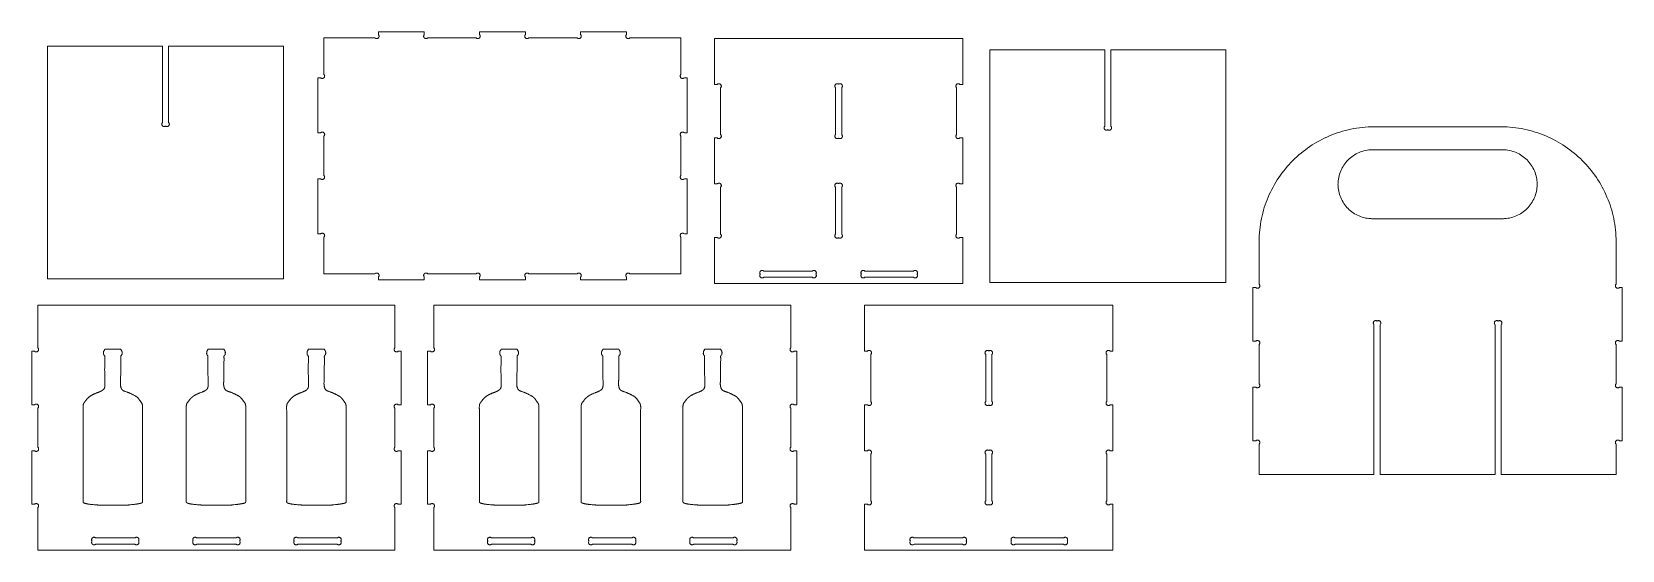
# Model space of a CAD drawing. Header units: millimetres. Extents: x -519 to 519, y -169 to 169.
import ezdxf

# ---------------------------------------------------------------- set-up
doc = ezdxf.new("R2010")
doc.units = ezdxf.units.MM
doc.header["$MEASUREMENT"] = 0
doc.layers.add('layer 1', color=7, linetype='Continuous')

msp = doc.modelspace()

# ---------------------------------------------------------------- linework, layer by layer
at = {"layer": 'layer 1', "color": 1, "lineweight": 9}
for points, knots in [([(-328.4648, 165.3654), (-328.4648, 165.3654), (-328.4648, 141.5651), (-328.4648, 141.5651), (-328.4648, 141.5651), (-328.4648, 141.5651), (-328.274, 141.3338), (-328.274, 141.3338), (-328.274, 141.3338), (-328.274, 141.3338), (-328.1957, 141.2048), (-328.1957, 141.2048), (-328.1957, 141.2048), (-328.1957, 141.2048), (-328.1298, 141.0682), (-328.1298, 141.0682), (-328.1298, 141.0682), (-328.1298, 141.0682), (-328.0773, 140.9247), (-328.0773, 140.9247), (-328.0773, 140.9247), (-328.0773, 140.9247), (-328.0387, 140.7749), (-328.0387, 140.7749), (-328.0387, 140.7749), (-328.0387, 140.7749), (-328.015, 140.6197), (-328.015, 140.6197), (-328.015, 140.6197), (-328.015, 140.6197), (-328.007, 140.4599), (-328.007, 140.4599), (-328.007, 140.4599), (-328.007, 140.4599), (-328.015, 140.3001), (-328.015, 140.3001), (-328.015, 140.3001), (-328.015, 140.3001), (-328.0387, 140.1449), (-328.0387, 140.1449), (-328.0387, 140.1449), (-328.0387, 140.1449), (-328.0773, 139.9952), (-328.0773, 139.9952), (-328.0773, 139.9952), (-328.0773, 139.9952), (-328.1298, 139.8516), (-328.1298, 139.8516), (-328.1298, 139.8516), (-328.1298, 139.8516), (-328.1957, 139.7149), (-328.1957, 139.7149), (-328.1957, 139.7149), (-328.1957, 139.7149), (-328.2739, 139.5861), (-328.2739, 139.5861), (-328.2739, 139.5861), (-328.2739, 139.5861), (-328.4648, 139.3547), (-328.4648, 139.3547), (-328.4648, 139.3547), (-328.4648, 139.3547), (-328.4648, 139.3545), (-328.4648, 139.3545), (-328.4648, 139.3545), (-328.4648, 139.3545), (-328.465, 139.3545), (-328.465, 139.3545), (-328.465, 139.3545), (-328.465, 139.3545), (-328.6963, 139.1637), (-328.6963, 139.1637), (-328.6963, 139.1637), (-328.6963, 139.1637), (-328.8252, 139.0854), (-328.8252, 139.0854), (-328.8252, 139.0854), (-328.8252, 139.0854), (-328.9618, 139.0196), (-328.9618, 139.0196), (-328.9618, 139.0196), (-328.9618, 139.0196), (-329.1054, 138.967), (-329.1054, 138.967), (-329.1054, 138.967), (-329.1054, 138.967), (-329.2552, 138.9285), (-329.2552, 138.9285), (-329.2552, 138.9285), (-329.2552, 138.9285), (-329.4104, 138.9048), (-329.4104, 138.9048), (-329.4104, 138.9048), (-329.4104, 138.9048), (-329.5702, 138.8968), (-329.5702, 138.8968), (-329.5702, 138.8968), (-329.5702, 138.8968), (-329.7299, 138.9048), (-329.7299, 138.9048), (-329.7299, 138.9048), (-329.7299, 138.9048), (-329.8852, 138.9285), (-329.8852, 138.9285), (-329.8852, 138.9285), (-329.8852, 138.9285), (-330.0349, 138.967), (-330.0349, 138.967), (-330.0349, 138.967), (-330.0349, 138.967), (-330.1785, 139.0196), (-330.1785, 139.0196), (-330.1785, 139.0196), (-330.1785, 139.0196), (-330.3152, 139.0854), (-330.3152, 139.0854), (-330.3152, 139.0854), (-330.3152, 139.0854), (-330.444, 139.1637), (-330.444, 139.1637), (-330.444, 139.1637), (-330.444, 139.1637), (-330.6753, 139.3545), (-330.6753, 139.3545), (-330.6753, 139.3545), (-330.6753, 139.3545), (-332.4665, 139.3545), (-332.4665, 139.3545), (-332.4665, 139.3545), (-332.4665, 139.3545), (-332.4665, 103.3396), (-332.4665, 103.3396), (-332.4665, 103.3396), (-332.4665, 103.3396), (-330.6753, 103.3396), (-330.6753, 103.3396), (-330.6753, 103.3396), (-330.6753, 103.3396), (-330.444, 103.5304), (-330.444, 103.5304), (-330.444, 103.5304), (-330.444, 103.5304), (-330.3152, 103.6087), (-330.3152, 103.6087), (-330.3152, 103.6087), (-330.3152, 103.6087), (-330.1785, 103.6745), (-330.1785, 103.6745), (-330.1785, 103.6745), (-330.1785, 103.6745), (-330.0349, 103.7272), (-330.0349, 103.7272), (-330.0349, 103.7272), (-330.0349, 103.7272), (-329.8852, 103.7656), (-329.8852, 103.7656), (-329.8852, 103.7656), (-329.8852, 103.7656), (-329.7299, 103.7893), (-329.7299, 103.7893), (-329.7299, 103.7893), (-329.7299, 103.7893), (-329.5702, 103.7974), (-329.5702, 103.7974), (-329.5702, 103.7974), (-329.5702, 103.7974), (-329.4104, 103.7893), (-329.4104, 103.7893), (-329.4104, 103.7893), (-329.4104, 103.7893), (-329.2552, 103.7656), (-329.2552, 103.7656), (-329.2552, 103.7656), (-329.2552, 103.7656), (-329.1054, 103.7272), (-329.1054, 103.7272), (-329.1054, 103.7272), (-329.1054, 103.7272), (-328.9618, 103.6746), (-328.9618, 103.6746), (-328.9618, 103.6746), (-328.9618, 103.6746), (-328.8252, 103.6088), (-328.8252, 103.6088), (-328.8252, 103.6088), (-328.8252, 103.6088), (-328.6963, 103.5305), (-328.6963, 103.5305), (-328.6963, 103.5305), (-328.6963, 103.5305), (-328.465, 103.3396), (-328.465, 103.3396), (-328.465, 103.3396), (-328.465, 103.3396), (-328.4648, 103.3396), (-328.4648, 103.3396), (-328.4648, 103.3396), (-328.4648, 103.3396), (-328.4648, 103.3394), (-328.4648, 103.3394), (-328.4648, 103.3394), (-328.4648, 103.3394), (-328.274, 103.1081), (-328.274, 103.1081), (-328.274, 103.1081), (-328.274, 103.1081), (-328.1957, 102.9792), (-328.1957, 102.9792), (-328.1957, 102.9792), (-328.1957, 102.9792), (-328.1298, 102.8426), (-328.1298, 102.8426), (-328.1298, 102.8426), (-328.1298, 102.8426), (-328.0773, 102.699), (-328.0773, 102.699), (-328.0773, 102.699), (-328.0773, 102.699), (-328.0387, 102.5492), (-328.0387, 102.5492), (-328.0387, 102.5492), (-328.0387, 102.5492), (-328.015, 102.3941), (-328.015, 102.3941), (-328.015, 102.3941), (-328.015, 102.3941), (-328.007, 102.2342), (-328.007, 102.2342), (-328.007, 102.2342), (-328.007, 102.2342), (-328.015, 102.0744), (-328.015, 102.0744), (-328.015, 102.0744), (-328.015, 102.0744), (-328.0387, 101.9193), (-328.0387, 101.9193), (-328.0387, 101.9193), (-328.0387, 101.9193), (-328.0773, 101.7694), (-328.0773, 101.7694), (-328.0773, 101.7694), (-328.0773, 101.7694), (-328.1298, 101.6259), (-328.1298, 101.6259), (-328.1298, 101.6259), (-328.1298, 101.6259), (-328.1957, 101.4893), (-328.1957, 101.4893), (-328.1957, 101.4893), (-328.1957, 101.4893), (-328.274, 101.3603), (-328.274, 101.3603), (-328.274, 101.3603), (-328.274, 101.3603), (-328.4648, 101.1291), (-328.4648, 101.1291), (-328.4648, 101.1291), (-328.4648, 101.1291), (-328.4648, 75.5377), (-328.4648, 75.5377), (-328.4648, 75.5377), (-328.4648, 75.5377), (-328.274, 75.3064), (-328.274, 75.3064), (-328.274, 75.3064), (-328.274, 75.3064), (-328.1957, 75.1775), (-328.1957, 75.1775), (-328.1957, 75.1775), (-328.1957, 75.1775), (-328.1298, 75.0409), (-328.1298, 75.0409), (-328.1298, 75.0409), (-328.1298, 75.0409), (-328.0773, 74.8973), (-328.0773, 74.8973), (-328.0773, 74.8973), (-328.0773, 74.8973), (-328.0387, 74.7475), (-328.0387, 74.7475), (-328.0387, 74.7475), (-328.0387, 74.7475), (-328.015, 74.5923), (-328.015, 74.5923), (-328.015, 74.5923), (-328.015, 74.5923), (-328.007, 74.4325), (-328.007, 74.4325), (-328.007, 74.4325), (-328.007, 74.4325), (-328.015, 74.2728), (-328.015, 74.2728), (-328.015, 74.2728), (-328.015, 74.2728), (-328.0387, 74.1175), (-328.0387, 74.1175), (-328.0387, 74.1175), (-328.0387, 74.1175), (-328.0773, 73.9678), (-328.0773, 73.9678), (-328.0773, 73.9678), (-328.0773, 73.9678), (-328.1298, 73.8242), (-328.1298, 73.8242), (-328.1298, 73.8242), (-328.1298, 73.8242), (-328.1957, 73.6875), (-328.1957, 73.6875), (-328.1957, 73.6875), (-328.1957, 73.6875), (-328.2739, 73.5587), (-328.2739, 73.5587), (-328.2739, 73.5587), (-328.2739, 73.5587), (-328.4648, 73.3274), (-328.4648, 73.3274), (-328.4648, 73.3274), (-328.4648, 73.3274), (-328.4648, 73.3272), (-328.4648, 73.3272), (-328.4648, 73.3272), (-328.4648, 73.3272), (-328.465, 73.3272), (-328.465, 73.3272), (-328.465, 73.3272), (-328.465, 73.3272), (-328.6963, 73.1363), (-328.6963, 73.1363), (-328.6963, 73.1363), (-328.6963, 73.1363), (-328.8252, 73.058), (-328.8252, 73.058), (-328.8252, 73.058), (-328.8252, 73.058), (-328.9618, 72.9922), (-328.9618, 72.9922), (-328.9618, 72.9922), (-328.9618, 72.9922), (-329.1054, 72.9397), (-329.1054, 72.9397), (-329.1054, 72.9397), (-329.1054, 72.9397), (-329.2552, 72.9011), (-329.2552, 72.9011), (-329.2552, 72.9011), (-329.2552, 72.9011), (-329.4104, 72.8774), (-329.4104, 72.8774), (-329.4104, 72.8774), (-329.4104, 72.8774), (-329.5702, 72.8694), (-329.5702, 72.8694), (-329.5702, 72.8694), (-329.5702, 72.8694), (-329.7299, 72.8774), (-329.7299, 72.8774), (-329.7299, 72.8774), (-329.7299, 72.8774), (-329.8852, 72.9011), (-329.8852, 72.9011), (-329.8852, 72.9011), (-329.8852, 72.9011), (-330.0349, 72.9397), (-330.0349, 72.9397), (-330.0349, 72.9397), (-330.0349, 72.9397), (-330.1785, 72.9922), (-330.1785, 72.9922), (-330.1785, 72.9922), (-330.1785, 72.9922), (-330.3152, 73.058), (-330.3152, 73.058), (-330.3152, 73.058), (-330.3152, 73.058), (-330.444, 73.1363), (-330.444, 73.1363), (-330.444, 73.1363), (-330.444, 73.1363), (-330.6753, 73.3272), (-330.6753, 73.3272), (-330.6753, 73.3272), (-330.6753, 73.3272), (-332.4665, 73.3272), (-332.4665, 73.3272), (-332.4665, 73.3272), (-332.4665, 73.3272), (-332.4665, 37.3122), (-332.4665, 37.3122), (-332.4665, 37.3122), (-332.4665, 37.3122), (-330.6753, 37.3122), (-330.6753, 37.3122), (-330.6753, 37.3122), (-330.6753, 37.3122), (-330.444, 37.503), (-330.444, 37.503), (-330.444, 37.503), (-330.444, 37.503), (-330.3152, 37.5814), (-330.3152, 37.5814), (-330.3152, 37.5814), (-330.3152, 37.5814), (-330.1785, 37.6471), (-330.1785, 37.6471), (-330.1785, 37.6471), (-330.1785, 37.6471), (-330.0349, 37.6998), (-330.0349, 37.6998), (-330.0349, 37.6998), (-330.0349, 37.6998), (-329.8852, 37.7382), (-329.8852, 37.7382), (-329.8852, 37.7382), (-329.8852, 37.7382), (-329.7299, 37.7619), (-329.7299, 37.7619), (-329.7299, 37.7619), (-329.7299, 37.7619), (-329.5702, 37.77), (-329.5702, 37.77), (-329.5702, 37.77), (-329.5702, 37.77), (-329.4104, 37.7619), (-329.4104, 37.7619), (-329.4104, 37.7619), (-329.4104, 37.7619), (-329.2552, 37.7383), (-329.2552, 37.7383), (-329.2552, 37.7383), (-329.2552, 37.7383), (-329.1054, 37.6998), (-329.1054, 37.6998), (-329.1054, 37.6998), (-329.1054, 37.6998), (-328.9618, 37.6472), (-328.9618, 37.6472), (-328.9618, 37.6472), (-328.9618, 37.6472), (-328.8252, 37.5814), (-328.8252, 37.5814), (-328.8252, 37.5814), (-328.8252, 37.5814), (-328.6963, 37.5031), (-328.6963, 37.5031), (-328.6963, 37.5031), (-328.6963, 37.5031), (-328.465, 37.3122), (-328.465, 37.3122), (-328.465, 37.3122), (-328.465, 37.3122), (-328.4648, 37.3122), (-328.4648, 37.3122), (-328.4648, 37.3122), (-328.4648, 37.3122), (-328.4648, 37.312), (-328.4648, 37.312), (-328.4648, 37.312), (-328.4648, 37.312), (-328.274, 37.0807), (-328.274, 37.0807), (-328.274, 37.0807), (-328.274, 37.0807), (-328.1957, 36.9519), (-328.1957, 36.9519), (-328.1957, 36.9519), (-328.1957, 36.9519), (-328.1298, 36.8152), (-328.1298, 36.8152), (-328.1298, 36.8152), (-328.1298, 36.8152), (-328.0773, 36.6717), (-328.0773, 36.6717), (-328.0773, 36.6717), (-328.0773, 36.6717), (-328.0387, 36.5218), (-328.0387, 36.5218), (-328.0387, 36.5218), (-328.0387, 36.5218), (-328.015, 36.3667), (-328.015, 36.3667), (-328.015, 36.3667), (-328.015, 36.3667), (-328.007, 36.2068), (-328.007, 36.2068), (-328.007, 36.2068), (-328.007, 36.2068), (-328.015, 36.047), (-328.015, 36.047), (-328.015, 36.047), (-328.015, 36.047), (-328.0387, 35.8918), (-328.0387, 35.8918), (-328.0387, 35.8918), (-328.0387, 35.8918), (-328.0773, 35.7421), (-328.0773, 35.7421), (-328.0773, 35.7421), (-328.0773, 35.7421), (-328.1298, 35.5985), (-328.1298, 35.5985), (-328.1298, 35.5985), (-328.1298, 35.5985), (-328.1957, 35.4619), (-328.1957, 35.4619), (-328.1957, 35.4619), (-328.1957, 35.4619), (-328.274, 35.333), (-328.274, 35.333), (-328.274, 35.333), (-328.274, 35.333), (-328.4648, 35.1016), (-328.4648, 35.1016), (-328.4648, 35.1016), (-328.4648, 35.1016), (-328.4648, 11.3015), (-328.4648, 11.3015), (-328.4648, 11.3015), (-328.4648, 11.3015), (-295.1606, 11.3015), (-295.1606, 11.3015), (-295.1606, 11.3015), (-295.1606, 11.3015), (-294.9293, 11.4923), (-294.9293, 11.4923), (-294.9293, 11.4923), (-294.9293, 11.4923), (-294.8004, 11.5705), (-294.8004, 11.5705), (-294.8004, 11.5705), (-294.8004, 11.5705), (-294.6638, 11.6364), (-294.6638, 11.6364), (-294.6638, 11.6364), (-294.6638, 11.6364), (-294.5202, 11.6889), (-294.5202, 11.6889), (-294.5202, 11.6889), (-294.5202, 11.6889), (-294.3704, 11.7274), (-294.3704, 11.7274), (-294.3704, 11.7274), (-294.3704, 11.7274), (-294.2152, 11.7511), (-294.2152, 11.7511), (-294.2152, 11.7511), (-294.2152, 11.7511), (-294.0554, 11.7592), (-294.0554, 11.7592), (-294.0554, 11.7592), (-294.0554, 11.7592), (-293.8957, 11.7511), (-293.8957, 11.7511), (-293.8957, 11.7511), (-293.8957, 11.7511), (-293.7405, 11.7274), (-293.7405, 11.7274), (-293.7405, 11.7274), (-293.7405, 11.7274), (-293.5907, 11.689), (-293.5907, 11.689), (-293.5907, 11.689), (-293.5907, 11.689), (-293.4471, 11.6364), (-293.4471, 11.6364), (-293.4471, 11.6364), (-293.4471, 11.6364), (-293.3104, 11.5706), (-293.3104, 11.5706), (-293.3104, 11.5706), (-293.3104, 11.5706), (-293.1816, 11.4923), (-293.1816, 11.4923), (-293.1816, 11.4923), (-293.1816, 11.4923), (-292.9503, 11.3015), (-292.9503, 11.3015), (-292.9503, 11.3015), (-292.9503, 11.3015), (-292.9501, 11.3015), (-292.9501, 11.3015), (-292.9501, 11.3015), (-292.9501, 11.3015), (-292.9501, 11.3012), (-292.9501, 11.3012), (-292.9501, 11.3012), (-292.9501, 11.3012), (-292.7592, 11.0699), (-292.7592, 11.0699), (-292.7592, 11.0699), (-292.7592, 11.0699), (-292.6809, 10.941), (-292.6809, 10.941), (-292.6809, 10.941), (-292.6809, 10.941), (-292.6151, 10.8044), (-292.6151, 10.8044), (-292.6151, 10.8044), (-292.6151, 10.8044), (-292.5626, 10.6608), (-292.5626, 10.6608), (-292.5626, 10.6608), (-292.5626, 10.6608), (-292.524, 10.5111), (-292.524, 10.5111), (-292.524, 10.5111), (-292.524, 10.5111), (-292.5003, 10.3558), (-292.5003, 10.3558), (-292.5003, 10.3558), (-292.5003, 10.3558), (-292.4923, 10.1961), (-292.4923, 10.1961), (-292.4923, 10.1961), (-292.4923, 10.1961), (-292.5003, 10.0363), (-292.5003, 10.0363), (-292.5003, 10.0363), (-292.5003, 10.0363), (-292.524, 9.8811), (-292.524, 9.8811), (-292.524, 9.8811), (-292.524, 9.8811), (-292.5626, 9.7313), (-292.5626, 9.7313), (-292.5626, 9.7313), (-292.5626, 9.7313), (-292.6151, 9.5877), (-292.6151, 9.5877), (-292.6151, 9.5877), (-292.6151, 9.5877), (-292.6809, 9.451), (-292.6809, 9.451), (-292.6809, 9.451), (-292.6809, 9.451), (-292.7592, 9.3222), (-292.7592, 9.3222), (-292.7592, 9.3222), (-292.7592, 9.3222), (-292.9501, 9.0909), (-292.9501, 9.0909), (-292.9501, 9.0909), (-292.9501, 9.0909), (-292.9501, 7.2998), (-292.9501, 7.2998), (-292.9501, 7.2998), (-292.9501, 7.2998), (-262.9377, 7.2998), (-262.9377, 7.2998), (-262.9377, 7.2998), (-262.9377, 7.2998), (-262.9377, 9.0909), (-262.9377, 9.0909), (-262.9377, 9.0909), (-262.9377, 9.0909), (-263.1285, 9.3222), (-263.1285, 9.3222), (-263.1285, 9.3222), (-263.1285, 9.3222), (-263.2067, 9.451), (-263.2067, 9.451), (-263.2067, 9.451), (-263.2067, 9.451), (-263.2726, 9.5877), (-263.2726, 9.5877), (-263.2726, 9.5877), (-263.2726, 9.5877), (-263.3251, 9.7313), (-263.3251, 9.7313), (-263.3251, 9.7313), (-263.3251, 9.7313), (-263.3636, 9.8811), (-263.3636, 9.8811), (-263.3636, 9.8811), (-263.3636, 9.8811), (-263.3873, 10.0363), (-263.3873, 10.0363), (-263.3873, 10.0363), (-263.3873, 10.0363), (-263.3954, 10.1961), (-263.3954, 10.1961), (-263.3954, 10.1961), (-263.3954, 10.1961), (-263.3873, 10.3558), (-263.3873, 10.3558), (-263.3873, 10.3558), (-263.3873, 10.3558), (-263.3636, 10.5111), (-263.3636, 10.5111), (-263.3636, 10.5111), (-263.3636, 10.5111), (-263.3252, 10.6608), (-263.3252, 10.6608), (-263.3252, 10.6608), (-263.3252, 10.6608), (-263.2727, 10.8044), (-263.2727, 10.8044), (-263.2727, 10.8044), (-263.2727, 10.8044), (-263.2068, 10.941), (-263.2068, 10.941), (-263.2068, 10.941), (-263.2068, 10.941), (-263.1285, 11.0699), (-263.1285, 11.0699), (-263.1285, 11.0699), (-263.1285, 11.0699), (-262.9377, 11.3012), (-262.9377, 11.3012), (-262.9377, 11.3012), (-262.9377, 11.3012), (-262.9377, 11.3015), (-262.9377, 11.3015), (-262.9377, 11.3015), (-262.9377, 11.3015), (-262.9375, 11.3015), (-262.9375, 11.3015), (-262.9375, 11.3015), (-262.9375, 11.3015), (-262.7061, 11.4923), (-262.7061, 11.4923), (-262.7061, 11.4923), (-262.7061, 11.4923), (-262.5772, 11.5705), (-262.5772, 11.5705), (-262.5772, 11.5705), (-262.5772, 11.5705), (-262.4406, 11.6364), (-262.4406, 11.6364), (-262.4406, 11.6364), (-262.4406, 11.6364), (-262.297, 11.6889), (-262.297, 11.6889), (-262.297, 11.6889), (-262.297, 11.6889), (-262.1473, 11.7274), (-262.1473, 11.7274), (-262.1473, 11.7274), (-262.1473, 11.7274), (-261.9921, 11.7511), (-261.9921, 11.7511), (-261.9921, 11.7511), (-261.9921, 11.7511), (-261.8323, 11.7592), (-261.8323, 11.7592), (-261.8323, 11.7592), (-261.8323, 11.7592), (-261.6724, 11.7511), (-261.6724, 11.7511), (-261.6724, 11.7511), (-261.6724, 11.7511), (-261.5173, 11.7274), (-261.5173, 11.7274), (-261.5173, 11.7274), (-261.5173, 11.7274), (-261.3675, 11.6889), (-261.3675, 11.6889), (-261.3675, 11.6889), (-261.3675, 11.6889), (-261.2239, 11.6364), (-261.2239, 11.6364), (-261.2239, 11.6364), (-261.2239, 11.6364), (-261.0873, 11.5705), (-261.0873, 11.5705), (-261.0873, 11.5705), (-261.0873, 11.5705), (-260.9584, 11.4923), (-260.9584, 11.4923), (-260.9584, 11.4923), (-260.9584, 11.4923), (-260.7271, 11.3015), (-260.7271, 11.3015), (-260.7271, 11.3015), (-260.7271, 11.3015), (-229.1332, 11.3015), (-229.1332, 11.3015), (-229.1332, 11.3015), (-229.1332, 11.3015), (-228.9019, 11.4923), (-228.9019, 11.4923), (-228.9019, 11.4923), (-228.9019, 11.4923), (-228.773, 11.5705), (-228.773, 11.5705), (-228.773, 11.5705), (-228.773, 11.5705), (-228.6364, 11.6364), (-228.6364, 11.6364), (-228.6364, 11.6364), (-228.6364, 11.6364), (-228.4928, 11.6889), (-228.4928, 11.6889), (-228.4928, 11.6889), (-228.4928, 11.6889), (-228.3431, 11.7274), (-228.3431, 11.7274), (-228.3431, 11.7274), (-228.3431, 11.7274), (-228.1878, 11.7511), (-228.1878, 11.7511), (-228.1878, 11.7511), (-228.1878, 11.7511), (-228.0281, 11.7592), (-228.0281, 11.7592), (-228.0281, 11.7592), (-228.0281, 11.7592), (-227.8682, 11.7511), (-227.8682, 11.7511), (-227.8682, 11.7511), (-227.8682, 11.7511), (-227.7131, 11.7274), (-227.7131, 11.7274), (-227.7131, 11.7274), (-227.7131, 11.7274), (-227.5633, 11.689), (-227.5633, 11.689), (-227.5633, 11.689), (-227.5633, 11.689), (-227.4196, 11.6364), (-227.4196, 11.6364), (-227.4196, 11.6364), (-227.4196, 11.6364), (-227.283, 11.5706), (-227.283, 11.5706), (-227.283, 11.5706), (-227.283, 11.5706), (-227.1542, 11.4923), (-227.1542, 11.4923), (-227.1542, 11.4923), (-227.1542, 11.4923), (-226.9229, 11.3015), (-226.9229, 11.3015), (-226.9229, 11.3015), (-226.9229, 11.3015), (-226.9227, 11.3015), (-226.9227, 11.3015), (-226.9227, 11.3015), (-226.9227, 11.3015), (-226.9227, 11.3012), (-226.9227, 11.3012), (-226.9227, 11.3012), (-226.9227, 11.3012), (-226.7318, 11.0699), (-226.7318, 11.0699), (-226.7318, 11.0699), (-226.7318, 11.0699), (-226.6535, 10.941), (-226.6535, 10.941), (-226.6535, 10.941), (-226.6535, 10.941), (-226.5877, 10.8044), (-226.5877, 10.8044), (-226.5877, 10.8044), (-226.5877, 10.8044), (-226.5352, 10.6608), (-226.5352, 10.6608), (-226.5352, 10.6608), (-226.5352, 10.6608), (-226.4966, 10.5111), (-226.4966, 10.5111), (-226.4966, 10.5111), (-226.4966, 10.5111), (-226.4729, 10.3558), (-226.4729, 10.3558), (-226.4729, 10.3558), (-226.4729, 10.3558), (-226.4649, 10.1961), (-226.4649, 10.1961), (-226.4649, 10.1961), (-226.4649, 10.1961), (-226.4729, 10.0363), (-226.4729, 10.0363), (-226.4729, 10.0363), (-226.4729, 10.0363), (-226.4966, 9.8811), (-226.4966, 9.8811), (-226.4966, 9.8811), (-226.4966, 9.8811), (-226.5352, 9.7313), (-226.5352, 9.7313), (-226.5352, 9.7313), (-226.5352, 9.7313), (-226.5877, 9.5877), (-226.5877, 9.5877), (-226.5877, 9.5877), (-226.5877, 9.5877), (-226.6535, 9.451), (-226.6535, 9.451), (-226.6535, 9.451), (-226.6535, 9.451), (-226.7318, 9.3222), (-226.7318, 9.3222), (-226.7318, 9.3222), (-226.7318, 9.3222), (-226.9227, 9.0909), (-226.9227, 9.0909), (-226.9227, 9.0909), (-226.9227, 9.0909), (-226.9227, 7.2998), (-226.9227, 7.2998), (-226.9227, 7.2998), (-226.9227, 7.2998), (-196.9102, 7.2998), (-196.9102, 7.2998), (-196.9102, 7.2998), (-196.9102, 7.2998), (-196.9102, 9.0909), (-196.9102, 9.0909), (-196.9102, 9.0909), (-196.9102, 9.0909), (-197.101, 9.3222), (-197.101, 9.3222), (-197.101, 9.3222), (-197.101, 9.3222), (-197.1794, 9.451), (-197.1794, 9.451), (-197.1794, 9.451), (-197.1794, 9.451), (-197.2451, 9.5877), (-197.2451, 9.5877), (-197.2451, 9.5877), (-197.2451, 9.5877), (-197.2978, 9.7313), (-197.2978, 9.7313), (-197.2978, 9.7313), (-197.2978, 9.7313), (-197.3362, 9.8811), (-197.3362, 9.8811), (-197.3362, 9.8811), (-197.3362, 9.8811), (-197.3599, 10.0363), (-197.3599, 10.0363), (-197.3599, 10.0363), (-197.3599, 10.0363), (-197.368, 10.1961), (-197.368, 10.1961), (-197.368, 10.1961), (-197.368, 10.1961), (-197.3599, 10.3558), (-197.3599, 10.3558), (-197.3599, 10.3558), (-197.3599, 10.3558), (-197.3363, 10.5111), (-197.3363, 10.5111), (-197.3363, 10.5111), (-197.3363, 10.5111), (-197.2978, 10.6608), (-197.2978, 10.6608), (-197.2978, 10.6608), (-197.2978, 10.6608), (-197.2452, 10.8044), (-197.2452, 10.8044), (-197.2452, 10.8044), (-197.2452, 10.8044), (-197.1794, 10.941), (-197.1794, 10.941), (-197.1794, 10.941), (-197.1794, 10.941), (-197.1011, 11.0699), (-197.1011, 11.0699), (-197.1011, 11.0699), (-197.1011, 11.0699), (-196.9102, 11.3012), (-196.9102, 11.3012), (-196.9102, 11.3012), (-196.9102, 11.3012), (-196.9102, 11.3015), (-196.9102, 11.3015), (-196.9102, 11.3015), (-196.9102, 11.3015), (-196.9101, 11.3015), (-196.9101, 11.3015), (-196.9101, 11.3015), (-196.9101, 11.3015), (-196.6788, 11.4923), (-196.6788, 11.4923), (-196.6788, 11.4923), (-196.6788, 11.4923), (-196.5499, 11.5705), (-196.5499, 11.5705), (-196.5499, 11.5705), (-196.5499, 11.5705), (-196.4132, 11.6364), (-196.4132, 11.6364), (-196.4132, 11.6364), (-196.4132, 11.6364), (-196.2697, 11.6889), (-196.2697, 11.6889), (-196.2697, 11.6889), (-196.2697, 11.6889), (-196.1199, 11.7274), (-196.1199, 11.7274), (-196.1199, 11.7274), (-196.1199, 11.7274), (-195.9647, 11.7511), (-195.9647, 11.7511), (-195.9647, 11.7511), (-195.9647, 11.7511), (-195.8049, 11.7592), (-195.8049, 11.7592), (-195.8049, 11.7592), (-195.8049, 11.7592), (-195.645, 11.7511), (-195.645, 11.7511), (-195.645, 11.7511), (-195.645, 11.7511), (-195.4899, 11.7274), (-195.4899, 11.7274), (-195.4899, 11.7274), (-195.4899, 11.7274), (-195.3401, 11.6889), (-195.3401, 11.6889), (-195.3401, 11.6889), (-195.3401, 11.6889), (-195.1965, 11.6364), (-195.1965, 11.6364), (-195.1965, 11.6364), (-195.1965, 11.6364), (-195.0599, 11.5705), (-195.0599, 11.5705), (-195.0599, 11.5705), (-195.0599, 11.5705), (-194.9311, 11.4923), (-194.9311, 11.4923), (-194.9311, 11.4923), (-194.9311, 11.4923), (-194.6997, 11.3015), (-194.6997, 11.3015), (-194.6997, 11.3015), (-194.6997, 11.3015), (-163.1058, 11.3015), (-163.1058, 11.3015), (-163.1058, 11.3015), (-163.1058, 11.3015), (-162.8745, 11.4923), (-162.8745, 11.4923), (-162.8745, 11.4923), (-162.8745, 11.4923), (-162.7456, 11.5705), (-162.7456, 11.5705), (-162.7456, 11.5705), (-162.7456, 11.5705), (-162.609, 11.6364), (-162.609, 11.6364), (-162.609, 11.6364), (-162.609, 11.6364), (-162.4654, 11.6889), (-162.4654, 11.6889), (-162.4654, 11.6889), (-162.4654, 11.6889), (-162.3157, 11.7274), (-162.3157, 11.7274), (-162.3157, 11.7274), (-162.3157, 11.7274), (-162.1605, 11.7511), (-162.1605, 11.7511), (-162.1605, 11.7511), (-162.1605, 11.7511), (-162.0007, 11.7592), (-162.0007, 11.7592), (-162.0007, 11.7592), (-162.0007, 11.7592), (-161.8408, 11.7511), (-161.8408, 11.7511), (-161.8408, 11.7511), (-161.8408, 11.7511), (-161.6857, 11.7274), (-161.6857, 11.7274), (-161.6857, 11.7274), (-161.6857, 11.7274), (-161.5358, 11.689), (-161.5358, 11.689), (-161.5358, 11.689), (-161.5358, 11.689), (-161.3922, 11.6364), (-161.3922, 11.6364), (-161.3922, 11.6364), (-161.3922, 11.6364), (-161.2556, 11.5706), (-161.2556, 11.5706), (-161.2556, 11.5706), (-161.2556, 11.5706), (-161.1268, 11.4923), (-161.1268, 11.4923), (-161.1268, 11.4923), (-161.1268, 11.4923), (-160.8955, 11.3015), (-160.8955, 11.3015), (-160.8955, 11.3015), (-160.8955, 11.3015), (-160.8953, 11.3015), (-160.8953, 11.3015), (-160.8953, 11.3015), (-160.8953, 11.3015), (-160.8953, 11.3012), (-160.8953, 11.3012), (-160.8953, 11.3012), (-160.8953, 11.3012), (-160.7045, 11.0699), (-160.7045, 11.0699), (-160.7045, 11.0699), (-160.7045, 11.0699), (-160.6261, 10.941), (-160.6261, 10.941), (-160.6261, 10.941), (-160.6261, 10.941), (-160.5604, 10.8044), (-160.5604, 10.8044), (-160.5604, 10.8044), (-160.5604, 10.8044), (-160.5077, 10.6608), (-160.5077, 10.6608), (-160.5077, 10.6608), (-160.5077, 10.6608), (-160.4693, 10.5111), (-160.4693, 10.5111), (-160.4693, 10.5111), (-160.4693, 10.5111), (-160.4456, 10.3558), (-160.4456, 10.3558), (-160.4456, 10.3558), (-160.4456, 10.3558), (-160.4374, 10.1961), (-160.4374, 10.1961), (-160.4374, 10.1961), (-160.4374, 10.1961), (-160.4456, 10.0363), (-160.4456, 10.0363), (-160.4456, 10.0363), (-160.4456, 10.0363), (-160.4693, 9.8811), (-160.4693, 9.8811), (-160.4693, 9.8811), (-160.4693, 9.8811), (-160.5077, 9.7313), (-160.5077, 9.7313), (-160.5077, 9.7313), (-160.5077, 9.7313), (-160.5604, 9.5877), (-160.5604, 9.5877), (-160.5604, 9.5877), (-160.5604, 9.5877), (-160.6261, 9.451), (-160.6261, 9.451), (-160.6261, 9.451), (-160.6261, 9.451), (-160.7045, 9.3222), (-160.7045, 9.3222), (-160.7045, 9.3222), (-160.7045, 9.3222), (-160.8953, 9.0909), (-160.8953, 9.0909), (-160.8953, 9.0909), (-160.8953, 9.0909), (-160.8953, 7.2998), (-160.8953, 7.2998), (-160.8953, 7.2998), (-160.8953, 7.2998), (-130.8828, 7.2998), (-130.8828, 7.2998), (-130.8828, 7.2998), (-130.8828, 7.2998), (-130.8828, 9.0909), (-130.8828, 9.0909), (-130.8828, 9.0909), (-130.8828, 9.0909), (-131.0736, 9.3222), (-131.0736, 9.3222), (-131.0736, 9.3222), (-131.0736, 9.3222), (-131.152, 9.451), (-131.152, 9.451), (-131.152, 9.451), (-131.152, 9.451), (-131.2178, 9.5877), (-131.2178, 9.5877), (-131.2178, 9.5877), (-131.2178, 9.5877), (-131.2704, 9.7313), (-131.2704, 9.7313), (-131.2704, 9.7313), (-131.2704, 9.7313), (-131.3089, 9.8811), (-131.3089, 9.8811), (-131.3089, 9.8811), (-131.3089, 9.8811), (-131.3326, 10.0363), (-131.3326, 10.0363), (-131.3326, 10.0363), (-131.3326, 10.0363), (-131.3407, 10.1961), (-131.3407, 10.1961), (-131.3407, 10.1961), (-131.3407, 10.1961), (-131.3326, 10.3558), (-131.3326, 10.3558), (-131.3326, 10.3558), (-131.3326, 10.3558), (-131.3089, 10.5111), (-131.3089, 10.5111), (-131.3089, 10.5111), (-131.3089, 10.5111), (-131.2704, 10.6608), (-131.2704, 10.6608), (-131.2704, 10.6608), (-131.2704, 10.6608), (-131.2178, 10.8044), (-131.2178, 10.8044), (-131.2178, 10.8044), (-131.2178, 10.8044), (-131.152, 10.941), (-131.152, 10.941), (-131.152, 10.941), (-131.152, 10.941), (-131.0737, 11.0699), (-131.0737, 11.0699), (-131.0737, 11.0699), (-131.0737, 11.0699), (-130.8828, 11.3012), (-130.8828, 11.3012), (-130.8828, 11.3012), (-130.8828, 11.3012), (-130.8828, 11.3015), (-130.8828, 11.3015), (-130.8828, 11.3015), (-130.8828, 11.3015), (-130.8826, 11.3015), (-130.8826, 11.3015), (-130.8826, 11.3015), (-130.8826, 11.3015), (-130.6513, 11.4923), (-130.6513, 11.4923), (-130.6513, 11.4923), (-130.6513, 11.4923), (-130.5225, 11.5705), (-130.5225, 11.5705), (-130.5225, 11.5705), (-130.5225, 11.5705), (-130.3859, 11.6364), (-130.3859, 11.6364), (-130.3859, 11.6364), (-130.3859, 11.6364), (-130.2423, 11.6889), (-130.2423, 11.6889), (-130.2423, 11.6889), (-130.2423, 11.6889), (-130.0924, 11.7274), (-130.0924, 11.7274), (-130.0924, 11.7274), (-130.0924, 11.7274), (-129.9373, 11.7511), (-129.9373, 11.7511), (-129.9373, 11.7511), (-129.9373, 11.7511), (-129.7774, 11.7592), (-129.7774, 11.7592), (-129.7774, 11.7592), (-129.7774, 11.7592), (-129.6177, 11.7511), (-129.6177, 11.7511), (-129.6177, 11.7511), (-129.6177, 11.7511), (-129.4625, 11.7274), (-129.4625, 11.7274), (-129.4625, 11.7274), (-129.4625, 11.7274), (-129.3127, 11.6889), (-129.3127, 11.6889), (-129.3127, 11.6889), (-129.3127, 11.6889), (-129.1691, 11.6364), (-129.1691, 11.6364), (-129.1691, 11.6364), (-129.1691, 11.6364), (-129.0325, 11.5705), (-129.0325, 11.5705), (-129.0325, 11.5705), (-129.0325, 11.5705), (-128.9036, 11.4923), (-128.9036, 11.4923), (-128.9036, 11.4923), (-128.9036, 11.4923), (-128.6724, 11.3015), (-128.6724, 11.3015), (-128.6724, 11.3015), (-128.6724, 11.3015), (-95.3681, 11.3015), (-95.3681, 11.3015), (-95.3681, 11.3015), (-95.3681, 11.3015), (-95.3681, 35.1016), (-95.3681, 35.1016), (-95.3681, 35.1016), (-95.3681, 35.1016), (-95.5589, 35.333), (-95.5589, 35.333), (-95.5589, 35.333), (-95.5589, 35.333), (-95.6372, 35.4619), (-95.6372, 35.4619), (-95.6372, 35.4619), (-95.6372, 35.4619), (-95.703, 35.5985), (-95.703, 35.5985), (-95.703, 35.5985), (-95.703, 35.5985), (-95.7556, 35.7421), (-95.7556, 35.7421), (-95.7556, 35.7421), (-95.7556, 35.7421), (-95.7941, 35.8918), (-95.7941, 35.8918), (-95.7941, 35.8918), (-95.7941, 35.8918), (-95.8178, 36.047), (-95.8178, 36.047), (-95.8178, 36.047), (-95.8178, 36.047), (-95.8258, 36.2068), (-95.8258, 36.2068), (-95.8258, 36.2068), (-95.8258, 36.2068), (-95.8178, 36.3667), (-95.8178, 36.3667), (-95.8178, 36.3667), (-95.8178, 36.3667), (-95.7941, 36.5218), (-95.7941, 36.5218), (-95.7941, 36.5218), (-95.7941, 36.5218), (-95.7556, 36.6717), (-95.7556, 36.6717), (-95.7556, 36.6717), (-95.7556, 36.6717), (-95.7031, 36.8152), (-95.7031, 36.8152), (-95.7031, 36.8152), (-95.7031, 36.8152), (-95.6373, 36.9519), (-95.6373, 36.9519), (-95.6373, 36.9519), (-95.6373, 36.9519), (-95.559, 37.0807), (-95.559, 37.0807), (-95.559, 37.0807), (-95.559, 37.0807), (-95.3681, 37.312), (-95.3681, 37.312), (-95.3681, 37.312), (-95.3681, 37.312), (-95.3681, 37.3122), (-95.3681, 37.3122), (-95.3681, 37.3122), (-95.3681, 37.3122), (-95.3679, 37.3122), (-95.3679, 37.3122), (-95.3679, 37.3122), (-95.3679, 37.3122), (-95.1366, 37.503), (-95.1366, 37.503), (-95.1366, 37.503), (-95.1366, 37.503), (-95.0077, 37.5814), (-95.0077, 37.5814), (-95.0077, 37.5814), (-95.0077, 37.5814), (-94.8711, 37.6471), (-94.8711, 37.6471), (-94.8711, 37.6471), (-94.8711, 37.6471), (-94.7276, 37.6998), (-94.7276, 37.6998), (-94.7276, 37.6998), (-94.7276, 37.6998), (-94.5777, 37.7382), (-94.5777, 37.7382), (-94.5777, 37.7382), (-94.5777, 37.7382), (-94.4226, 37.7619), (-94.4226, 37.7619), (-94.4226, 37.7619), (-94.4226, 37.7619), (-94.2627, 37.77), (-94.2627, 37.77), (-94.2627, 37.77), (-94.2627, 37.77), (-94.1029, 37.7619), (-94.1029, 37.7619), (-94.1029, 37.7619), (-94.1029, 37.7619), (-93.9477, 37.7382), (-93.9477, 37.7382), (-93.9477, 37.7382), (-93.9477, 37.7382), (-93.798, 37.6998), (-93.798, 37.6998), (-93.798, 37.6998), (-93.798, 37.6998), (-93.6544, 37.6471), (-93.6544, 37.6471), (-93.6544, 37.6471), (-93.6544, 37.6471), (-93.5178, 37.5814), (-93.5178, 37.5814), (-93.5178, 37.5814), (-93.5178, 37.5814), (-93.3889, 37.503), (-93.3889, 37.503), (-93.3889, 37.503), (-93.3889, 37.503), (-93.1575, 37.3122), (-93.1575, 37.3122), (-93.1575, 37.3122), (-93.1575, 37.3122), (-91.3664, 37.3122), (-91.3664, 37.3122), (-91.3664, 37.3122), (-91.3664, 37.3122), (-91.3664, 73.3272), (-91.3664, 73.3272), (-91.3664, 73.3272), (-91.3664, 73.3272), (-93.1575, 73.3272), (-93.1575, 73.3272), (-93.1575, 73.3272), (-93.1575, 73.3272), (-93.3889, 73.1363), (-93.3889, 73.1363), (-93.3889, 73.1363), (-93.3889, 73.1363), (-93.5178, 73.058), (-93.5178, 73.058), (-93.5178, 73.058), (-93.5178, 73.058), (-93.6544, 72.9922), (-93.6544, 72.9922), (-93.6544, 72.9922), (-93.6544, 72.9922), (-93.798, 72.9397), (-93.798, 72.9397), (-93.798, 72.9397), (-93.798, 72.9397), (-93.9477, 72.9011), (-93.9477, 72.9011), (-93.9477, 72.9011), (-93.9477, 72.9011), (-94.1029, 72.8774), (-94.1029, 72.8774), (-94.1029, 72.8774), (-94.1029, 72.8774), (-94.2627, 72.8694), (-94.2627, 72.8694), (-94.2627, 72.8694), (-94.2627, 72.8694), (-94.4226, 72.8774), (-94.4226, 72.8774), (-94.4226, 72.8774), (-94.4226, 72.8774), (-94.5777, 72.9011), (-94.5777, 72.9011), (-94.5777, 72.9011), (-94.5777, 72.9011), (-94.7276, 72.9396), (-94.7276, 72.9396), (-94.7276, 72.9396), (-94.7276, 72.9396), (-94.8711, 72.9922), (-94.8711, 72.9922), (-94.8711, 72.9922), (-94.8711, 72.9922), (-95.0077, 73.0579), (-95.0077, 73.0579), (-95.0077, 73.0579), (-95.0077, 73.0579), (-95.1366, 73.1363), (-95.1366, 73.1363), (-95.1366, 73.1363), (-95.1366, 73.1363), (-95.3679, 73.3272), (-95.3679, 73.3272), (-95.3679, 73.3272), (-95.3679, 73.3272), (-95.3681, 73.3272), (-95.3681, 73.3272), (-95.3681, 73.3272), (-95.3681, 73.3272), (-95.3681, 73.3274), (-95.3681, 73.3274), (-95.3681, 73.3274), (-95.3681, 73.3274), (-95.5589, 73.5587), (-95.5589, 73.5587), (-95.5589, 73.5587), (-95.5589, 73.5587), (-95.6372, 73.6875), (-95.6372, 73.6875), (-95.6372, 73.6875), (-95.6372, 73.6875), (-95.703, 73.8242), (-95.703, 73.8242), (-95.703, 73.8242), (-95.703, 73.8242), (-95.7556, 73.9678), (-95.7556, 73.9678), (-95.7556, 73.9678), (-95.7556, 73.9678), (-95.7941, 74.1175), (-95.7941, 74.1175), (-95.7941, 74.1175), (-95.7941, 74.1175), (-95.8178, 74.2728), (-95.8178, 74.2728), (-95.8178, 74.2728), (-95.8178, 74.2728), (-95.8258, 74.4325), (-95.8258, 74.4325), (-95.8258, 74.4325), (-95.8258, 74.4325), (-95.8178, 74.5923), (-95.8178, 74.5923), (-95.8178, 74.5923), (-95.8178, 74.5923), (-95.7941, 74.7475), (-95.7941, 74.7475), (-95.7941, 74.7475), (-95.7941, 74.7475), (-95.7556, 74.8973), (-95.7556, 74.8973), (-95.7556, 74.8973), (-95.7556, 74.8973), (-95.703, 75.0409), (-95.703, 75.0409), (-95.703, 75.0409), (-95.703, 75.0409), (-95.6372, 75.1775), (-95.6372, 75.1775), (-95.6372, 75.1775), (-95.6372, 75.1775), (-95.5589, 75.3064), (-95.5589, 75.3064), (-95.5589, 75.3064), (-95.5589, 75.3064), (-95.3681, 75.5377), (-95.3681, 75.5377), (-95.3681, 75.5377), (-95.3681, 75.5377), (-95.3681, 101.1291), (-95.3681, 101.1291), (-95.3681, 101.1291), (-95.3681, 101.1291), (-95.5589, 101.3603), (-95.5589, 101.3603), (-95.5589, 101.3603), (-95.5589, 101.3603), (-95.6372, 101.4893), (-95.6372, 101.4893), (-95.6372, 101.4893), (-95.6372, 101.4893), (-95.703, 101.6259), (-95.703, 101.6259), (-95.703, 101.6259), (-95.703, 101.6259), (-95.7556, 101.7694), (-95.7556, 101.7694), (-95.7556, 101.7694), (-95.7556, 101.7694), (-95.7941, 101.9193), (-95.7941, 101.9193), (-95.7941, 101.9193), (-95.7941, 101.9193), (-95.8178, 102.0744), (-95.8178, 102.0744), (-95.8178, 102.0744), (-95.8178, 102.0744), (-95.8258, 102.2342), (-95.8258, 102.2342), (-95.8258, 102.2342), (-95.8258, 102.2342), (-95.8178, 102.3941), (-95.8178, 102.3941), (-95.8178, 102.3941), (-95.8178, 102.3941), (-95.7941, 102.5492), (-95.7941, 102.5492), (-95.7941, 102.5492), (-95.7941, 102.5492), (-95.7556, 102.699), (-95.7556, 102.699), (-95.7556, 102.699), (-95.7556, 102.699), (-95.7031, 102.8426), (-95.7031, 102.8426), (-95.7031, 102.8426), (-95.7031, 102.8426), (-95.6373, 102.9792), (-95.6373, 102.9792), (-95.6373, 102.9792), (-95.6373, 102.9792), (-95.559, 103.1081), (-95.559, 103.1081), (-95.559, 103.1081), (-95.559, 103.1081), (-95.3681, 103.3394), (-95.3681, 103.3394), (-95.3681, 103.3394), (-95.3681, 103.3394), (-95.3681, 103.3396), (-95.3681, 103.3396), (-95.3681, 103.3396), (-95.3681, 103.3396), (-95.3679, 103.3396), (-95.3679, 103.3396), (-95.3679, 103.3396), (-95.3679, 103.3396), (-95.1366, 103.5304), (-95.1366, 103.5304), (-95.1366, 103.5304), (-95.1366, 103.5304), (-95.0077, 103.6087), (-95.0077, 103.6087), (-95.0077, 103.6087), (-95.0077, 103.6087), (-94.8711, 103.6745), (-94.8711, 103.6745), (-94.8711, 103.6745), (-94.8711, 103.6745), (-94.7276, 103.7272), (-94.7276, 103.7272), (-94.7276, 103.7272), (-94.7276, 103.7272), (-94.5777, 103.7656), (-94.5777, 103.7656), (-94.5777, 103.7656), (-94.5777, 103.7656), (-94.4226, 103.7893), (-94.4226, 103.7893), (-94.4226, 103.7893), (-94.4226, 103.7893), (-94.2627, 103.7974), (-94.2627, 103.7974), (-94.2627, 103.7974), (-94.2627, 103.7974), (-94.1029, 103.7893), (-94.1029, 103.7893), (-94.1029, 103.7893), (-94.1029, 103.7893), (-93.9477, 103.7656), (-93.9477, 103.7656), (-93.9477, 103.7656), (-93.9477, 103.7656), (-93.798, 103.7272), (-93.798, 103.7272), (-93.798, 103.7272), (-93.798, 103.7272), (-93.6544, 103.6745), (-93.6544, 103.6745), (-93.6544, 103.6745), (-93.6544, 103.6745), (-93.5178, 103.6087), (-93.5178, 103.6087), (-93.5178, 103.6087), (-93.5178, 103.6087), (-93.3889, 103.5304), (-93.3889, 103.5304), (-93.3889, 103.5304), (-93.3889, 103.5304), (-93.1575, 103.3396), (-93.1575, 103.3396), (-93.1575, 103.3396), (-93.1575, 103.3396), (-91.3664, 103.3396), (-91.3664, 103.3396), (-91.3664, 103.3396), (-91.3664, 103.3396), (-91.3664, 139.3545), (-91.3664, 139.3545), (-91.3664, 139.3545), (-91.3664, 139.3545), (-93.1575, 139.3545), (-93.1575, 139.3545), (-93.1575, 139.3545), (-93.1575, 139.3545), (-93.3889, 139.1637), (-93.3889, 139.1637), (-93.3889, 139.1637), (-93.3889, 139.1637), (-93.5178, 139.0854), (-93.5178, 139.0854), (-93.5178, 139.0854), (-93.5178, 139.0854), (-93.6544, 139.0196), (-93.6544, 139.0196), (-93.6544, 139.0196), (-93.6544, 139.0196), (-93.798, 138.967), (-93.798, 138.967), (-93.798, 138.967), (-93.798, 138.967), (-93.9477, 138.9285), (-93.9477, 138.9285), (-93.9477, 138.9285), (-93.9477, 138.9285), (-94.1029, 138.9048), (-94.1029, 138.9048), (-94.1029, 138.9048), (-94.1029, 138.9048), (-94.2627, 138.8968), (-94.2627, 138.8968), (-94.2627, 138.8968), (-94.2627, 138.8968), (-94.4226, 138.9048), (-94.4226, 138.9048), (-94.4226, 138.9048), (-94.4226, 138.9048), (-94.5777, 138.9285), (-94.5777, 138.9285), (-94.5777, 138.9285), (-94.5777, 138.9285), (-94.7276, 138.967), (-94.7276, 138.967), (-94.7276, 138.967), (-94.7276, 138.967), (-94.8711, 139.0195), (-94.8711, 139.0195), (-94.8711, 139.0195), (-94.8711, 139.0195), (-95.0077, 139.0853), (-95.0077, 139.0853), (-95.0077, 139.0853), (-95.0077, 139.0853), (-95.1366, 139.1636), (-95.1366, 139.1636), (-95.1366, 139.1636), (-95.1366, 139.1636), (-95.3679, 139.3545), (-95.3679, 139.3545), (-95.3679, 139.3545), (-95.3679, 139.3545), (-95.3681, 139.3545), (-95.3681, 139.3545), (-95.3681, 139.3545), (-95.3681, 139.3545), (-95.3681, 139.3547), (-95.3681, 139.3547), (-95.3681, 139.3547), (-95.3681, 139.3547), (-95.5589, 139.5861), (-95.5589, 139.5861), (-95.5589, 139.5861), (-95.5589, 139.5861), (-95.6372, 139.7149), (-95.6372, 139.7149), (-95.6372, 139.7149), (-95.6372, 139.7149), (-95.703, 139.8516), (-95.703, 139.8516), (-95.703, 139.8516), (-95.703, 139.8516), (-95.7556, 139.9952), (-95.7556, 139.9952), (-95.7556, 139.9952), (-95.7556, 139.9952), (-95.7941, 140.1449), (-95.7941, 140.1449), (-95.7941, 140.1449), (-95.7941, 140.1449), (-95.8178, 140.3001), (-95.8178, 140.3001), (-95.8178, 140.3001), (-95.8178, 140.3001), (-95.8258, 140.4599), (-95.8258, 140.4599), (-95.8258, 140.4599), (-95.8258, 140.4599), (-95.8178, 140.6197), (-95.8178, 140.6197), (-95.8178, 140.6197), (-95.8178, 140.6197), (-95.7941, 140.7749), (-95.7941, 140.7749), (-95.7941, 140.7749), (-95.7941, 140.7749), (-95.7556, 140.9247), (-95.7556, 140.9247), (-95.7556, 140.9247), (-95.7556, 140.9247), (-95.703, 141.0682), (-95.703, 141.0682), (-95.703, 141.0682), (-95.703, 141.0682), (-95.6372, 141.2048), (-95.6372, 141.2048), (-95.6372, 141.2048), (-95.6372, 141.2048), (-95.5589, 141.3338), (-95.5589, 141.3338), (-95.5589, 141.3338), (-95.5589, 141.3338), (-95.3681, 141.5651), (-95.3681, 141.5651), (-95.3681, 141.5651), (-95.3681, 141.5651), (-95.3681, 165.3654), (-95.3681, 165.3654), (-95.3681, 165.3654), (-95.3681, 165.3654), (-128.6724, 165.3654), (-128.6724, 165.3654), (-128.6724, 165.3654), (-128.6724, 165.3654), (-128.9036, 165.1745), (-128.9036, 165.1745), (-128.9036, 165.1745), (-128.9036, 165.1745), (-129.0325, 165.0962), (-129.0325, 165.0962), (-129.0325, 165.0962), (-129.0325, 165.0962), (-129.1691, 165.0304), (-129.1691, 165.0304), (-129.1691, 165.0304), (-129.1691, 165.0304), (-129.3127, 164.9778), (-129.3127, 164.9778), (-129.3127, 164.9778), (-129.3127, 164.9778), (-129.4625, 164.9393), (-129.4625, 164.9393), (-129.4625, 164.9393), (-129.4625, 164.9393), (-129.6177, 164.9156), (-129.6177, 164.9156), (-129.6177, 164.9156), (-129.6177, 164.9156), (-129.7774, 164.9075), (-129.7774, 164.9075), (-129.7774, 164.9075), (-129.7774, 164.9075), (-129.9373, 164.9156), (-129.9373, 164.9156), (-129.9373, 164.9156), (-129.9373, 164.9156), (-130.0924, 164.9393), (-130.0924, 164.9393), (-130.0924, 164.9393), (-130.0924, 164.9393), (-130.2423, 164.9778), (-130.2423, 164.9778), (-130.2423, 164.9778), (-130.2423, 164.9778), (-130.3859, 165.0304), (-130.3859, 165.0304), (-130.3859, 165.0304), (-130.3859, 165.0304), (-130.5225, 165.0962), (-130.5225, 165.0962), (-130.5225, 165.0962), (-130.5225, 165.0962), (-130.6513, 165.1745), (-130.6513, 165.1745), (-130.6513, 165.1745), (-130.6513, 165.1745), (-130.8826, 165.3654), (-130.8826, 165.3654), (-130.8826, 165.3654), (-130.8826, 165.3654), (-130.8828, 165.3654), (-130.8828, 165.3654), (-130.8828, 165.3654), (-130.8828, 165.3654), (-130.8828, 165.3656), (-130.8828, 165.3656), (-130.8828, 165.3656), (-130.8828, 165.3656), (-131.0736, 165.5968), (-131.0736, 165.5968), (-131.0736, 165.5968), (-131.0736, 165.5968), (-131.152, 165.7257), (-131.152, 165.7257), (-131.152, 165.7257), (-131.152, 165.7257), (-131.2178, 165.8623), (-131.2178, 165.8623), (-131.2178, 165.8623), (-131.2178, 165.8623), (-131.2704, 166.0059), (-131.2704, 166.0059), (-131.2704, 166.0059), (-131.2704, 166.0059), (-131.3089, 166.1558), (-131.3089, 166.1558), (-131.3089, 166.1558), (-131.3089, 166.1558), (-131.3326, 166.3109), (-131.3326, 166.3109), (-131.3326, 166.3109), (-131.3326, 166.3109), (-131.3407, 166.4706), (-131.3407, 166.4706), (-131.3407, 166.4706), (-131.3407, 166.4706), (-131.3326, 166.6305), (-131.3326, 166.6305), (-131.3326, 166.6305), (-131.3326, 166.6305), (-131.3089, 166.7856), (-131.3089, 166.7856), (-131.3089, 166.7856), (-131.3089, 166.7856), (-131.2704, 166.9355), (-131.2704, 166.9355), (-131.2704, 166.9355), (-131.2704, 166.9355), (-131.2178, 167.0791), (-131.2178, 167.0791), (-131.2178, 167.0791), (-131.2178, 167.0791), (-131.152, 167.2157), (-131.152, 167.2157), (-131.152, 167.2157), (-131.152, 167.2157), (-131.0736, 167.3445), (-131.0736, 167.3445), (-131.0736, 167.3445), (-131.0736, 167.3445), (-130.8828, 167.5758), (-130.8828, 167.5758), (-130.8828, 167.5758), (-130.8828, 167.5758), (-130.8828, 169.3669), (-130.8828, 169.3669), (-130.8828, 169.3669), (-130.8828, 169.3669), (-160.8953, 169.3669), (-160.8953, 169.3669), (-160.8953, 169.3669), (-160.8953, 169.3669), (-160.8953, 167.5758), (-160.8953, 167.5758), (-160.8953, 167.5758), (-160.8953, 167.5758), (-160.7045, 167.3445), (-160.7045, 167.3445), (-160.7045, 167.3445), (-160.7045, 167.3445), (-160.6261, 167.2157), (-160.6261, 167.2157), (-160.6261, 167.2157), (-160.6261, 167.2157), (-160.5604, 167.0791), (-160.5604, 167.0791), (-160.5604, 167.0791), (-160.5604, 167.0791), (-160.5077, 166.9355), (-160.5077, 166.9355), (-160.5077, 166.9355), (-160.5077, 166.9355), (-160.4693, 166.7856), (-160.4693, 166.7856), (-160.4693, 166.7856), (-160.4693, 166.7856), (-160.4456, 166.6305), (-160.4456, 166.6305), (-160.4456, 166.6305), (-160.4456, 166.6305), (-160.4374, 166.4706), (-160.4374, 166.4706), (-160.4374, 166.4706), (-160.4374, 166.4706), (-160.4456, 166.3109), (-160.4456, 166.3109), (-160.4456, 166.3109), (-160.4456, 166.3109), (-160.4692, 166.1558), (-160.4692, 166.1558), (-160.4692, 166.1558), (-160.4692, 166.1558), (-160.5077, 166.0059), (-160.5077, 166.0059), (-160.5077, 166.0059), (-160.5077, 166.0059), (-160.5603, 165.8623), (-160.5603, 165.8623), (-160.5603, 165.8623), (-160.5603, 165.8623), (-160.6261, 165.7257), (-160.6261, 165.7257), (-160.6261, 165.7257), (-160.6261, 165.7257), (-160.7044, 165.5968), (-160.7044, 165.5968), (-160.7044, 165.5968), (-160.7044, 165.5968), (-160.8953, 165.3656), (-160.8953, 165.3656), (-160.8953, 165.3656), (-160.8953, 165.3656), (-160.8953, 165.3654), (-160.8953, 165.3654), (-160.8953, 165.3654), (-160.8953, 165.3654), (-160.8955, 165.3654), (-160.8955, 165.3654), (-160.8955, 165.3654), (-160.8955, 165.3654), (-161.1268, 165.1745), (-161.1268, 165.1745), (-161.1268, 165.1745), (-161.1268, 165.1745), (-161.2556, 165.0962), (-161.2556, 165.0962), (-161.2556, 165.0962), (-161.2556, 165.0962), (-161.3922, 165.0304), (-161.3922, 165.0304), (-161.3922, 165.0304), (-161.3922, 165.0304), (-161.5358, 164.9778), (-161.5358, 164.9778), (-161.5358, 164.9778), (-161.5358, 164.9778), (-161.6857, 164.9393), (-161.6857, 164.9393), (-161.6857, 164.9393), (-161.6857, 164.9393), (-161.8408, 164.9156), (-161.8408, 164.9156), (-161.8408, 164.9156), (-161.8408, 164.9156), (-162.0007, 164.9075), (-162.0007, 164.9075), (-162.0007, 164.9075), (-162.0007, 164.9075), (-162.1605, 164.9156), (-162.1605, 164.9156), (-162.1605, 164.9156), (-162.1605, 164.9156), (-162.3157, 164.9393), (-162.3157, 164.9393), (-162.3157, 164.9393), (-162.3157, 164.9393), (-162.4654, 164.9778), (-162.4654, 164.9778), (-162.4654, 164.9778), (-162.4654, 164.9778), (-162.609, 165.0304), (-162.609, 165.0304), (-162.609, 165.0304), (-162.609, 165.0304), (-162.7456, 165.0962), (-162.7456, 165.0962), (-162.7456, 165.0962), (-162.7456, 165.0962), (-162.8745, 165.1745), (-162.8745, 165.1745), (-162.8745, 165.1745), (-162.8745, 165.1745), (-163.1058, 165.3654), (-163.1058, 165.3654), (-163.1058, 165.3654), (-163.1058, 165.3654), (-194.6997, 165.3654), (-194.6997, 165.3654), (-194.6997, 165.3654), (-194.6997, 165.3654), (-194.9311, 165.1745), (-194.9311, 165.1745), (-194.9311, 165.1745), (-194.9311, 165.1745), (-195.0599, 165.0962), (-195.0599, 165.0962), (-195.0599, 165.0962), (-195.0599, 165.0962), (-195.1965, 165.0304), (-195.1965, 165.0304), (-195.1965, 165.0304), (-195.1965, 165.0304), (-195.3401, 164.9778), (-195.3401, 164.9778), (-195.3401, 164.9778), (-195.3401, 164.9778), (-195.4899, 164.9393), (-195.4899, 164.9393), (-195.4899, 164.9393), (-195.4899, 164.9393), (-195.645, 164.9156), (-195.645, 164.9156), (-195.645, 164.9156), (-195.645, 164.9156), (-195.8049, 164.9075), (-195.8049, 164.9075), (-195.8049, 164.9075), (-195.8049, 164.9075), (-195.9647, 164.9156), (-195.9647, 164.9156), (-195.9647, 164.9156), (-195.9647, 164.9156), (-196.1199, 164.9393), (-196.1199, 164.9393), (-196.1199, 164.9393), (-196.1199, 164.9393), (-196.2697, 164.9778), (-196.2697, 164.9778), (-196.2697, 164.9778), (-196.2697, 164.9778), (-196.4132, 165.0304), (-196.4132, 165.0304), (-196.4132, 165.0304), (-196.4132, 165.0304), (-196.5499, 165.0962), (-196.5499, 165.0962), (-196.5499, 165.0962), (-196.5499, 165.0962), (-196.6788, 165.1745), (-196.6788, 165.1745), (-196.6788, 165.1745), (-196.6788, 165.1745), (-196.9101, 165.3654), (-196.9101, 165.3654), (-196.9101, 165.3654), (-196.9101, 165.3654), (-196.9102, 165.3654), (-196.9102, 165.3654), (-196.9102, 165.3654), (-196.9102, 165.3654), (-196.9102, 165.3656), (-196.9102, 165.3656), (-196.9102, 165.3656), (-196.9102, 165.3656), (-197.101, 165.5968), (-197.101, 165.5968), (-197.101, 165.5968), (-197.101, 165.5968), (-197.1794, 165.7257), (-197.1794, 165.7257), (-197.1794, 165.7257), (-197.1794, 165.7257), (-197.2451, 165.8623), (-197.2451, 165.8623), (-197.2451, 165.8623), (-197.2451, 165.8623), (-197.2978, 166.0059), (-197.2978, 166.0059), (-197.2978, 166.0059), (-197.2978, 166.0059), (-197.3362, 166.1558), (-197.3362, 166.1558), (-197.3362, 166.1558), (-197.3362, 166.1558), (-197.3599, 166.3109), (-197.3599, 166.3109), (-197.3599, 166.3109), (-197.3599, 166.3109), (-197.368, 166.4706), (-197.368, 166.4706), (-197.368, 166.4706), (-197.368, 166.4706), (-197.3599, 166.6305), (-197.3599, 166.6305), (-197.3599, 166.6305), (-197.3599, 166.6305), (-197.3362, 166.7856), (-197.3362, 166.7856), (-197.3362, 166.7856), (-197.3362, 166.7856), (-197.2978, 166.9355), (-197.2978, 166.9355), (-197.2978, 166.9355), (-197.2978, 166.9355), (-197.2451, 167.0791), (-197.2451, 167.0791), (-197.2451, 167.0791), (-197.2451, 167.0791), (-197.1794, 167.2157), (-197.1794, 167.2157), (-197.1794, 167.2157), (-197.1794, 167.2157), (-197.101, 167.3445), (-197.101, 167.3445), (-197.101, 167.3445), (-197.101, 167.3445), (-196.9102, 167.5758), (-196.9102, 167.5758), (-196.9102, 167.5758), (-196.9102, 167.5758), (-196.9102, 169.3669), (-196.9102, 169.3669), (-196.9102, 169.3669), (-196.9102, 169.3669), (-226.9227, 169.3669), (-226.9227, 169.3669), (-226.9227, 169.3669), (-226.9227, 169.3669), (-226.9227, 167.5758), (-226.9227, 167.5758), (-226.9227, 167.5758), (-226.9227, 167.5758), (-226.7318, 167.3445), (-226.7318, 167.3445), (-226.7318, 167.3445), (-226.7318, 167.3445), (-226.6535, 167.2157), (-226.6535, 167.2157), (-226.6535, 167.2157), (-226.6535, 167.2157), (-226.5877, 167.0791), (-226.5877, 167.0791), (-226.5877, 167.0791), (-226.5877, 167.0791), (-226.5352, 166.9355), (-226.5352, 166.9355), (-226.5352, 166.9355), (-226.5352, 166.9355), (-226.4966, 166.7856), (-226.4966, 166.7856), (-226.4966, 166.7856), (-226.4966, 166.7856), (-226.4729, 166.6305), (-226.4729, 166.6305), (-226.4729, 166.6305), (-226.4729, 166.6305), (-226.4649, 166.4706), (-226.4649, 166.4706), (-226.4649, 166.4706), (-226.4649, 166.4706), (-226.4729, 166.3109), (-226.4729, 166.3109), (-226.4729, 166.3109), (-226.4729, 166.3109), (-226.4966, 166.1558), (-226.4966, 166.1558), (-226.4966, 166.1558), (-226.4966, 166.1558), (-226.5352, 166.0059), (-226.5352, 166.0059), (-226.5352, 166.0059), (-226.5352, 166.0059), (-226.5877, 165.8623), (-226.5877, 165.8623), (-226.5877, 165.8623), (-226.5877, 165.8623), (-226.6535, 165.7257), (-226.6535, 165.7257), (-226.6535, 165.7257), (-226.6535, 165.7257), (-226.7318, 165.5968), (-226.7318, 165.5968), (-226.7318, 165.5968), (-226.7318, 165.5968), (-226.9227, 165.3656), (-226.9227, 165.3656), (-226.9227, 165.3656), (-226.9227, 165.3656), (-226.9227, 165.3654), (-226.9227, 165.3654), (-226.9227, 165.3654), (-226.9227, 165.3654), (-226.9229, 165.3654), (-226.9229, 165.3654), (-226.9229, 165.3654), (-226.9229, 165.3654), (-227.1542, 165.1745), (-227.1542, 165.1745), (-227.1542, 165.1745), (-227.1542, 165.1745), (-227.283, 165.0962), (-227.283, 165.0962), (-227.283, 165.0962), (-227.283, 165.0962), (-227.4196, 165.0304), (-227.4196, 165.0304), (-227.4196, 165.0304), (-227.4196, 165.0304), (-227.5633, 164.9778), (-227.5633, 164.9778), (-227.5633, 164.9778), (-227.5633, 164.9778), (-227.7131, 164.9393), (-227.7131, 164.9393), (-227.7131, 164.9393), (-227.7131, 164.9393), (-227.8682, 164.9156), (-227.8682, 164.9156), (-227.8682, 164.9156), (-227.8682, 164.9156), (-228.0281, 164.9075), (-228.0281, 164.9075), (-228.0281, 164.9075), (-228.0281, 164.9075), (-228.1878, 164.9156), (-228.1878, 164.9156), (-228.1878, 164.9156), (-228.1878, 164.9156), (-228.3431, 164.9393), (-228.3431, 164.9393), (-228.3431, 164.9393), (-228.3431, 164.9393), (-228.4928, 164.9778), (-228.4928, 164.9778), (-228.4928, 164.9778), (-228.4928, 164.9778), (-228.6364, 165.0304), (-228.6364, 165.0304), (-228.6364, 165.0304), (-228.6364, 165.0304), (-228.773, 165.0962), (-228.773, 165.0962), (-228.773, 165.0962), (-228.773, 165.0962), (-228.9019, 165.1745), (-228.9019, 165.1745), (-228.9019, 165.1745), (-228.9019, 165.1745), (-229.1332, 165.3654), (-229.1332, 165.3654), (-229.1332, 165.3654), (-229.1332, 165.3654), (-260.7271, 165.3654), (-260.7271, 165.3654), (-260.7271, 165.3654), (-260.7271, 165.3654), (-260.9584, 165.1745), (-260.9584, 165.1745), (-260.9584, 165.1745), (-260.9584, 165.1745), (-261.0873, 165.0962), (-261.0873, 165.0962), (-261.0873, 165.0962), (-261.0873, 165.0962), (-261.2239, 165.0304), (-261.2239, 165.0304), (-261.2239, 165.0304), (-261.2239, 165.0304), (-261.3675, 164.9778), (-261.3675, 164.9778), (-261.3675, 164.9778), (-261.3675, 164.9778), (-261.5173, 164.9393), (-261.5173, 164.9393), (-261.5173, 164.9393), (-261.5173, 164.9393), (-261.6724, 164.9156), (-261.6724, 164.9156), (-261.6724, 164.9156), (-261.6724, 164.9156), (-261.8323, 164.9075), (-261.8323, 164.9075), (-261.8323, 164.9075), (-261.8323, 164.9075), (-261.9921, 164.9156), (-261.9921, 164.9156), (-261.9921, 164.9156), (-261.9921, 164.9156), (-262.1473, 164.9393), (-262.1473, 164.9393), (-262.1473, 164.9393), (-262.1473, 164.9393), (-262.297, 164.9778), (-262.297, 164.9778), (-262.297, 164.9778), (-262.297, 164.9778), (-262.4406, 165.0304), (-262.4406, 165.0304), (-262.4406, 165.0304), (-262.4406, 165.0304), (-262.5772, 165.0962), (-262.5772, 165.0962), (-262.5772, 165.0962), (-262.5772, 165.0962), (-262.7061, 165.1745), (-262.7061, 165.1745), (-262.7061, 165.1745), (-262.7061, 165.1745), (-262.9375, 165.3654), (-262.9375, 165.3654), (-262.9375, 165.3654), (-262.9375, 165.3654), (-262.9377, 165.3654), (-262.9377, 165.3654), (-262.9377, 165.3654), (-262.9377, 165.3654), (-262.9377, 165.3656), (-262.9377, 165.3656), (-262.9377, 165.3656), (-262.9377, 165.3656), (-263.1285, 165.5968), (-263.1285, 165.5968), (-263.1285, 165.5968), (-263.1285, 165.5968), (-263.2067, 165.7257), (-263.2067, 165.7257), (-263.2067, 165.7257), (-263.2067, 165.7257), (-263.2726, 165.8623), (-263.2726, 165.8623), (-263.2726, 165.8623), (-263.2726, 165.8623), (-263.3251, 166.0059), (-263.3251, 166.0059), (-263.3251, 166.0059), (-263.3251, 166.0059), (-263.3636, 166.1558), (-263.3636, 166.1558), (-263.3636, 166.1558), (-263.3636, 166.1558), (-263.3873, 166.3109), (-263.3873, 166.3109), (-263.3873, 166.3109), (-263.3873, 166.3109), (-263.3954, 166.4706), (-263.3954, 166.4706), (-263.3954, 166.4706), (-263.3954, 166.4706), (-263.3873, 166.6305), (-263.3873, 166.6305), (-263.3873, 166.6305), (-263.3873, 166.6305), (-263.3636, 166.7856), (-263.3636, 166.7856), (-263.3636, 166.7856), (-263.3636, 166.7856), (-263.3251, 166.9355), (-263.3251, 166.9355), (-263.3251, 166.9355), (-263.3251, 166.9355), (-263.2726, 167.0791), (-263.2726, 167.0791), (-263.2726, 167.0791), (-263.2726, 167.0791), (-263.2067, 167.2157), (-263.2067, 167.2157), (-263.2067, 167.2157), (-263.2067, 167.2157), (-263.1285, 167.3445), (-263.1285, 167.3445), (-263.1285, 167.3445), (-263.1285, 167.3445), (-262.9377, 167.5758), (-262.9377, 167.5758), (-262.9377, 167.5758), (-262.9377, 167.5758), (-262.9377, 169.3669), (-262.9377, 169.3669), (-262.9377, 169.3669), (-262.9377, 169.3669), (-292.9501, 169.3669), (-292.9501, 169.3669), (-292.9501, 169.3669), (-292.9501, 169.3669), (-292.9501, 167.5758), (-292.9501, 167.5758), (-292.9501, 167.5758), (-292.9501, 167.5758), (-292.7592, 167.3445), (-292.7592, 167.3445), (-292.7592, 167.3445), (-292.7592, 167.3445), (-292.6809, 167.2157), (-292.6809, 167.2157), (-292.6809, 167.2157), (-292.6809, 167.2157), (-292.6151, 167.0791), (-292.6151, 167.0791), (-292.6151, 167.0791), (-292.6151, 167.0791), (-292.5626, 166.9355), (-292.5626, 166.9355), (-292.5626, 166.9355), (-292.5626, 166.9355), (-292.524, 166.7856), (-292.524, 166.7856), (-292.524, 166.7856), (-292.524, 166.7856), (-292.5003, 166.6305), (-292.5003, 166.6305), (-292.5003, 166.6305), (-292.5003, 166.6305), (-292.4923, 166.4706), (-292.4923, 166.4706), (-292.4923, 166.4706), (-292.4923, 166.4706), (-292.5003, 166.3109), (-292.5003, 166.3109), (-292.5003, 166.3109), (-292.5003, 166.3109), (-292.524, 166.1558), (-292.524, 166.1558), (-292.524, 166.1558), (-292.524, 166.1558), (-292.5626, 166.0059), (-292.5626, 166.0059), (-292.5626, 166.0059), (-292.5626, 166.0059), (-292.6151, 165.8623), (-292.6151, 165.8623), (-292.6151, 165.8623), (-292.6151, 165.8623), (-292.6809, 165.7257), (-292.6809, 165.7257), (-292.6809, 165.7257), (-292.6809, 165.7257), (-292.7592, 165.5968), (-292.7592, 165.5968), (-292.7592, 165.5968), (-292.7592, 165.5968), (-292.9501, 165.3656), (-292.9501, 165.3656), (-292.9501, 165.3656), (-292.9501, 165.3656), (-292.9501, 165.3654), (-292.9501, 165.3654), (-292.9501, 165.3654), (-292.9501, 165.3654), (-292.9503, 165.3654), (-292.9503, 165.3654), (-292.9503, 165.3654), (-292.9503, 165.3654), (-293.1816, 165.1745), (-293.1816, 165.1745), (-293.1816, 165.1745), (-293.1816, 165.1745), (-293.3104, 165.0962), (-293.3104, 165.0962), (-293.3104, 165.0962), (-293.3104, 165.0962), (-293.4471, 165.0304), (-293.4471, 165.0304), (-293.4471, 165.0304), (-293.4471, 165.0304), (-293.5907, 164.9778), (-293.5907, 164.9778), (-293.5907, 164.9778), (-293.5907, 164.9778), (-293.7405, 164.9393), (-293.7405, 164.9393), (-293.7405, 164.9393), (-293.7405, 164.9393), (-293.8957, 164.9156), (-293.8957, 164.9156), (-293.8957, 164.9156), (-293.8957, 164.9156), (-294.0554, 164.9075), (-294.0554, 164.9075), (-294.0554, 164.9075), (-294.0554, 164.9075), (-294.2152, 164.9156), (-294.2152, 164.9156), (-294.2152, 164.9156), (-294.2152, 164.9156), (-294.3704, 164.9393), (-294.3704, 164.9393), (-294.3704, 164.9393), (-294.3704, 164.9393), (-294.5202, 164.9778), (-294.5202, 164.9778), (-294.5202, 164.9778), (-294.5202, 164.9778), (-294.6638, 165.0304), (-294.6638, 165.0304), (-294.6638, 165.0304), (-294.6638, 165.0304), (-294.8004, 165.0962), (-294.8004, 165.0962), (-294.8004, 165.0962), (-294.8004, 165.0962), (-294.9293, 165.1745), (-294.9293, 165.1745), (-294.9293, 165.1745), (-294.9293, 165.1745), (-295.1606, 165.3654), (-295.1606, 165.3654), (-295.1606, 165.3654), (-295.1606, 165.3654), (-328.4648, 165.3654), (-328.4648, 165.3654), (-328.4648, 165.3654), (-328.4648, 165.3654), (-328.4648, 165.3654), (-328.4648, 165.3654)], [0, 0, 0, 0, 0.001547988, 0.001547988, 0.001547988, 0.001547988, 0.003095975, 0.003095975, 0.003095975, 0.003095975, 0.004643963, 0.004643963, 0.004643963, 0.004643963, 0.00619195, 0.00619195, 0.00619195, 0.00619195, 0.007739938, 0.007739938, 0.007739938, 0.007739938, 0.009287926, 0.009287926, 0.009287926, 0.009287926, 0.010835913, 0.010835913, 0.010835913, 0.010835913, 0.012383901, 0.012383901, 0.012383901, 0.012383901, 0.013931889, 0.013931889, 0.013931889, 0.013931889, 0.015479876, 0.015479876, 0.015479876, 0.015479876, 0.017027864, 0.017027864, 0.017027864, 0.017027864, 0.018575851, 0.018575851, 0.018575851, 0.018575851, 0.020123839, 0.020123839, 0.020123839, 0.020123839, 0.021671827, 0.021671827, 0.021671827, 0.021671827, 0.023219814, 0.023219814, 0.023219814, 0.023219814, 0.024767802, 0.024767802, 0.024767802, 0.024767802, 0.026315789, 0.026315789, 0.026315789, 0.026315789, 0.027863777, 0.027863777, 0.027863777, 0.027863777, 0.029411765, 0.029411765, 0.029411765, 0.029411765, 0.030959752, 0.030959752, 0.030959752, 0.030959752, 0.03250774, 0.03250774, 0.03250774, 0.03250774, 0.034055728, 0.034055728, 0.034055728, 0.034055728, 0.035603715, 0.035603715, 0.035603715, 0.035603715, 0.037151703, 0.037151703, 0.037151703, 0.037151703, 0.03869969, 0.03869969, 0.03869969, 0.03869969, 0.040247678, 0.040247678, 0.040247678, 0.040247678, 0.041795666, 0.041795666, 0.041795666, 0.041795666, 0.043343653, 0.043343653, 0.043343653, 0.043343653, 0.044891641, 0.044891641, 0.044891641, 0.044891641, 0.046439628, 0.046439628, 0.046439628, 0.046439628, 0.047987616, 0.047987616, 0.047987616, 0.047987616, 0.049535604, 0.049535604, 0.049535604, 0.049535604, 0.051083591, 0.051083591, 0.051083591, 0.051083591, 0.052631579, 0.052631579, 0.052631579, 0.052631579, 0.054179567, 0.054179567, 0.054179567, 0.054179567, 0.055727554, 0.055727554, 0.055727554, 0.055727554, 0.057275542, 0.057275542, 0.057275542, 0.057275542, 0.058823529, 0.058823529, 0.058823529, 0.058823529, 0.060371517, 0.060371517, 0.060371517, 0.060371517, 0.061919505, 0.061919505, 0.061919505, 0.061919505, 0.063467492, 0.063467492, 0.063467492, 0.063467492, 0.06501548, 0.06501548, 0.06501548, 0.06501548, 0.066563467, 0.066563467, 0.066563467, 0.066563467, 0.068111455, 0.068111455, 0.068111455, 0.068111455, 0.069659443, 0.069659443, 0.069659443, 0.069659443, 0.07120743, 0.07120743, 0.07120743, 0.07120743, 0.072755418, 0.072755418, 0.072755418, 0.072755418, 0.074303406, 0.074303406, 0.074303406, 0.074303406, 0.075851393, 0.075851393, 0.075851393, 0.075851393, 0.077399381, 0.077399381, 0.077399381, 0.077399381, 0.078947368, 0.078947368, 0.078947368, 0.078947368, 0.080495356, 0.080495356, 0.080495356, 0.080495356, 0.082043344, 0.082043344, 0.082043344, 0.082043344, 0.083591331, 0.083591331, 0.083591331, 0.083591331, 0.085139319, 0.085139319, 0.085139319, 0.085139319, 0.086687307, 0.086687307, 0.086687307, 0.086687307, 0.088235294, 0.088235294, 0.088235294, 0.088235294, 0.089783282, 0.089783282, 0.089783282, 0.089783282, 0.091331269, 0.091331269, 0.091331269, 0.091331269, 0.092879257, 0.092879257, 0.092879257, 0.092879257, 0.094427245, 0.094427245, 0.094427245, 0.094427245, 0.095975232, 0.095975232, 0.095975232, 0.095975232, 0.09752322, 0.09752322, 0.09752322, 0.09752322, 0.099071207, 0.099071207, 0.099071207, 0.099071207, 0.100619195, 0.100619195, 0.100619195, 0.100619195, 0.102167183, 0.102167183, 0.102167183, 0.102167183, 0.10371517, 0.10371517, 0.10371517, 0.10371517, 0.105263158, 0.105263158, 0.105263158, 0.105263158, 0.106811146, 0.106811146, 0.106811146, 0.106811146, 0.108359133, 0.108359133, 0.108359133, 0.108359133, 0.109907121, 0.109907121, 0.109907121, 0.109907121, 0.111455108, 0.111455108, 0.111455108, 0.111455108, 0.113003096, 0.113003096, 0.113003096, 0.113003096, 0.114551084, 0.114551084, 0.114551084, 0.114551084, 0.116099071, 0.116099071, 0.116099071, 0.116099071, 0.117647059, 0.117647059, 0.117647059, 0.117647059, 0.119195046, 0.119195046, 0.119195046, 0.119195046, 0.120743034, 0.120743034, 0.120743034, 0.120743034, 0.122291022, 0.122291022, 0.122291022, 0.122291022, 0.123839009, 0.123839009, 0.123839009, 0.123839009, 0.125386997, 0.125386997, 0.125386997, 0.125386997, 0.126934985, 0.126934985, 0.126934985, 0.126934985, 0.128482972, 0.128482972, 0.128482972, 0.128482972, 0.13003096, 0.13003096, 0.13003096, 0.13003096, 0.131578947, 0.131578947, 0.131578947, 0.131578947, 0.133126935, 0.133126935, 0.133126935, 0.133126935, 0.134674923, 0.134674923, 0.134674923, 0.134674923, 0.13622291, 0.13622291, 0.13622291, 0.13622291, 0.137770898, 0.137770898, 0.137770898, 0.137770898, 0.139318885, 0.139318885, 0.139318885, 0.139318885, 0.140866873, 0.140866873, 0.140866873, 0.140866873, 0.142414861, 0.142414861, 0.142414861, 0.142414861, 0.143962848, 0.143962848, 0.143962848, 0.143962848, 0.145510836, 0.145510836, 0.145510836, 0.145510836, 0.147058824, 0.147058824, 0.147058824, 0.147058824, 0.148606811, 0.148606811, 0.148606811, 0.148606811, 0.150154799, 0.150154799, 0.150154799, 0.150154799, 0.151702786, 0.151702786, 0.151702786, 0.151702786, 0.153250774, 0.153250774, 0.153250774, 0.153250774, 0.154798762, 0.154798762, 0.154798762, 0.154798762, 0.156346749, 0.156346749, 0.156346749, 0.156346749, 0.157894737, 0.157894737, 0.157894737, 0.157894737, 0.159442724, 0.159442724, 0.159442724, 0.159442724, 0.160990712, 0.160990712, 0.160990712, 0.160990712, 0.1625387, 0.1625387, 0.1625387, 0.1625387, 0.164086687, 0.164086687, 0.164086687, 0.164086687, 0.165634675, 0.165634675, 0.165634675, 0.165634675, 0.167182663, 0.167182663, 0.167182663, 0.167182663, 0.16873065, 0.16873065, 0.16873065, 0.16873065, 0.170278638, 0.170278638, 0.170278638, 0.170278638, 0.171826625, 0.171826625, 0.171826625, 0.171826625, 0.173374613, 0.173374613, 0.173374613, 0.173374613, 0.174922601, 0.174922601, 0.174922601, 0.174922601, 0.176470588, 0.176470588, 0.176470588, 0.176470588, 0.178018576, 0.178018576, 0.178018576, 0.178018576, 0.179566563, 0.179566563, 0.179566563, 0.179566563, 0.181114551, 0.181114551, 0.181114551, 0.181114551, 0.182662539, 0.182662539, 0.182662539, 0.182662539, 0.184210526, 0.184210526, 0.184210526, 0.184210526, 0.185758514, 0.185758514, 0.185758514, 0.185758514, 0.187306502, 0.187306502, 0.187306502, 0.187306502, 0.188854489, 0.188854489, 0.188854489, 0.188854489, 0.190402477, 0.190402477, 0.190402477, 0.190402477, 0.191950464, 0.191950464, 0.191950464, 0.191950464, 0.193498452, 0.193498452, 0.193498452, 0.193498452, 0.19504644, 0.19504644, 0.19504644, 0.19504644, 0.196594427, 0.196594427, 0.196594427, 0.196594427, 0.198142415, 0.198142415, 0.198142415, 0.198142415, 0.199690402, 0.199690402, 0.199690402, 0.199690402, 0.20123839, 0.20123839, 0.20123839, 0.20123839, 0.202786378, 0.202786378, 0.202786378, 0.202786378, 0.204334365, 0.204334365, 0.204334365, 0.204334365, 0.205882353, 0.205882353, 0.205882353, 0.205882353, 0.207430341, 0.207430341, 0.207430341, 0.207430341, 0.208978328, 0.208978328, 0.208978328, 0.208978328, 0.210526316, 0.210526316, 0.210526316, 0.210526316, 0.212074303, 0.212074303, 0.212074303, 0.212074303, 0.213622291, 0.213622291, 0.213622291, 0.213622291, 0.215170279, 0.215170279, 0.215170279, 0.215170279, 0.216718266, 0.216718266, 0.216718266, 0.216718266, 0.218266254, 0.218266254, 0.218266254, 0.218266254, 0.219814241, 0.219814241, 0.219814241, 0.219814241, 0.221362229, 0.221362229, 0.221362229, 0.221362229, 0.222910217, 0.222910217, 0.222910217, 0.222910217, 0.224458204, 0.224458204, 0.224458204, 0.224458204, 0.226006192, 0.226006192, 0.226006192, 0.226006192, 0.22755418, 0.22755418, 0.22755418, 0.22755418, 0.229102167, 0.229102167, 0.229102167, 0.229102167, 0.230650155, 0.230650155, 0.230650155, 0.230650155, 0.232198142, 0.232198142, 0.232198142, 0.232198142, 0.23374613, 0.23374613, 0.23374613, 0.23374613, 0.235294118, 0.235294118, 0.235294118, 0.235294118, 0.236842105, 0.236842105, 0.236842105, 0.236842105, 0.238390093, 0.238390093, 0.238390093, 0.238390093, 0.23993808, 0.23993808, 0.23993808, 0.23993808, 0.241486068, 0.241486068, 0.241486068, 0.241486068, 0.243034056, 0.243034056, 0.243034056, 0.243034056, 0.244582043, 0.244582043, 0.244582043, 0.244582043, 0.246130031, 0.246130031, 0.246130031, 0.246130031, 0.247678019, 0.247678019, 0.247678019, 0.247678019, 0.249226006, 0.249226006, 0.249226006, 0.249226006, 0.250773994, 0.250773994, 0.250773994, 0.250773994, 0.252321981, 0.252321981, 0.252321981, 0.252321981, 0.253869969, 0.253869969, 0.253869969, 0.253869969, 0.255417957, 0.255417957, 0.255417957, 0.255417957, 0.256965944, 0.256965944, 0.256965944, 0.256965944, 0.258513932, 0.258513932, 0.258513932, 0.258513932, 0.26006192, 0.26006192, 0.26006192, 0.26006192, 0.261609907, 0.261609907, 0.261609907, 0.261609907, 0.263157895, 0.263157895, 0.263157895, 0.263157895, 0.264705882, 0.264705882, 0.264705882, 0.264705882, 0.26625387, 0.26625387, 0.26625387, 0.26625387, 0.267801858, 0.267801858, 0.267801858, 0.267801858, 0.269349845, 0.269349845, 0.269349845, 0.269349845, 0.270897833, 0.270897833, 0.270897833, 0.270897833, 0.27244582, 0.27244582, 0.27244582, 0.27244582, 0.273993808, 0.273993808, 0.273993808, 0.273993808, 0.275541796, 0.275541796, 0.275541796, 0.275541796, 0.277089783, 0.277089783, 0.277089783, 0.277089783, 0.278637771, 0.278637771, 0.278637771, 0.278637771, 0.280185759, 0.280185759, 0.280185759, 0.280185759, 0.281733746, 0.281733746, 0.281733746, 0.281733746, 0.283281734, 0.283281734, 0.283281734, 0.283281734, 0.284829721, 0.284829721, 0.284829721, 0.284829721, 0.286377709, 0.286377709, 0.286377709, 0.286377709, 0.287925697, 0.287925697, 0.287925697, 0.287925697, 0.289473684, 0.289473684, 0.289473684, 0.289473684, 0.291021672, 0.291021672, 0.291021672, 0.291021672, 0.292569659, 0.292569659, 0.292569659, 0.292569659, 0.294117647, 0.294117647, 0.294117647, 0.294117647, 0.295665635, 0.295665635, 0.295665635, 0.295665635, 0.297213622, 0.297213622, 0.297213622, 0.297213622, 0.29876161, 0.29876161, 0.29876161, 0.29876161, 0.300309598, 0.300309598, 0.300309598, 0.300309598, 0.301857585, 0.301857585, 0.301857585, 0.301857585, 0.303405573, 0.303405573, 0.303405573, 0.303405573, 0.30495356, 0.30495356, 0.30495356, 0.30495356, 0.306501548, 0.306501548, 0.306501548, 0.306501548, 0.308049536, 0.308049536, 0.308049536, 0.308049536, 0.309597523, 0.309597523, 0.309597523, 0.309597523, 0.311145511, 0.311145511, 0.311145511, 0.311145511, 0.312693498, 0.312693498, 0.312693498, 0.312693498, 0.314241486, 0.314241486, 0.314241486, 0.314241486, 0.315789474, 0.315789474, 0.315789474, 0.315789474, 0.317337461, 0.317337461, 0.317337461, 0.317337461, 0.318885449, 0.318885449, 0.318885449, 0.318885449, 0.320433437, 0.320433437, 0.320433437, 0.320433437, 0.321981424, 0.321981424, 0.321981424, 0.321981424, 0.323529412, 0.323529412, 0.323529412, 0.323529412, 0.325077399, 0.325077399, 0.325077399, 0.325077399, 0.326625387, 0.326625387, 0.326625387, 0.326625387, 0.328173375, 0.328173375, 0.328173375, 0.328173375, 0.329721362, 0.329721362, 0.329721362, 0.329721362, 0.33126935, 0.33126935, 0.33126935, 0.33126935, 0.332817337, 0.332817337, 0.332817337, 0.332817337, 0.334365325, 0.334365325, 0.334365325, 0.334365325, 0.335913313, 0.335913313, 0.335913313, 0.335913313, 0.3374613, 0.3374613, 0.3374613, 0.3374613, 0.339009288, 0.339009288, 0.339009288, 0.339009288, 0.340557276, 0.340557276, 0.340557276, 0.340557276, 0.342105263, 0.342105263, 0.342105263, 0.342105263, 0.343653251, 0.343653251, 0.343653251, 0.343653251, 0.345201238, 0.345201238, 0.345201238, 0.345201238, 0.346749226, 0.346749226, 0.346749226, 0.346749226, 0.348297214, 0.348297214, 0.348297214, 0.348297214, 0.349845201, 0.349845201, 0.349845201, 0.349845201, 0.351393189, 0.351393189, 0.351393189, 0.351393189, 0.352941176, 0.352941176, 0.352941176, 0.352941176, 0.354489164, 0.354489164, 0.354489164, 0.354489164, 0.356037152, 0.356037152, 0.356037152, 0.356037152, 0.357585139, 0.357585139, 0.357585139, 0.357585139, 0.359133127, 0.359133127, 0.359133127, 0.359133127, 0.360681115, 0.360681115, 0.360681115, 0.360681115, 0.362229102, 0.362229102, 0.362229102, 0.362229102, 0.36377709, 0.36377709, 0.36377709, 0.36377709, 0.365325077, 0.365325077, 0.365325077, 0.365325077, 0.366873065, 0.366873065, 0.366873065, 0.366873065, 0.368421053, 0.368421053, 0.368421053, 0.368421053, 0.36996904, 0.36996904, 0.36996904, 0.36996904, 0.371517028, 0.371517028, 0.371517028, 0.371517028, 0.373065015, 0.373065015, 0.373065015, 0.373065015, 0.374613003, 0.374613003, 0.374613003, 0.374613003, 0.376160991, 0.376160991, 0.376160991, 0.376160991, 0.377708978, 0.377708978, 0.377708978, 0.377708978, 0.379256966, 0.379256966, 0.379256966, 0.379256966, 0.380804954, 0.380804954, 0.380804954, 0.380804954, 0.382352941, 0.382352941, 0.382352941, 0.382352941, 0.383900929, 0.383900929, 0.383900929, 0.383900929, 0.385448916, 0.385448916, 0.385448916, 0.385448916, 0.386996904, 0.386996904, 0.386996904, 0.386996904, 0.388544892, 0.388544892, 0.388544892, 0.388544892, 0.390092879, 0.390092879, 0.390092879, 0.390092879, 0.391640867, 0.391640867, 0.391640867, 0.391640867, 0.393188854, 0.393188854, 0.393188854, 0.393188854, 0.394736842, 0.394736842, 0.394736842, 0.394736842, 0.39628483, 0.39628483, 0.39628483, 0.39628483, 0.397832817, 0.397832817, 0.397832817, 0.397832817, 0.399380805, 0.399380805, 0.399380805, 0.399380805, 0.400928793, 0.400928793, 0.400928793, 0.400928793, 0.40247678, 0.40247678, 0.40247678, 0.40247678, 0.404024768, 0.404024768, 0.404024768, 0.404024768, 0.405572755, 0.405572755, 0.405572755, 0.405572755, 0.407120743, 0.407120743, 0.407120743, 0.407120743, 0.408668731, 0.408668731, 0.408668731, 0.408668731, 0.410216718, 0.410216718, 0.410216718, 0.410216718, 0.411764706, 0.411764706, 0.411764706, 0.411764706, 0.413312693, 0.413312693, 0.413312693, 0.413312693, 0.414860681, 0.414860681, 0.414860681, 0.414860681, 0.416408669, 0.416408669, 0.416408669, 0.416408669, 0.417956656, 0.417956656, 0.417956656, 0.417956656, 0.419504644, 0.419504644, 0.419504644, 0.419504644, 0.421052632, 0.421052632, 0.421052632, 0.421052632, 0.422600619, 0.422600619, 0.422600619, 0.422600619, 0.424148607, 0.424148607, 0.424148607, 0.424148607, 0.425696594, 0.425696594, 0.425696594, 0.425696594, 0.427244582, 0.427244582, 0.427244582, 0.427244582, 0.42879257, 0.42879257, 0.42879257, 0.42879257, 0.430340557, 0.430340557, 0.430340557, 0.430340557, 0.431888545, 0.431888545, 0.431888545, 0.431888545, 0.433436533, 0.433436533, 0.433436533, 0.433436533, 0.43498452, 0.43498452, 0.43498452, 0.43498452, 0.436532508, 0.436532508, 0.436532508, 0.436532508, 0.438080495, 0.438080495, 0.438080495, 0.438080495, 0.439628483, 0.439628483, 0.439628483, 0.439628483, 0.441176471, 0.441176471, 0.441176471, 0.441176471, 0.442724458, 0.442724458, 0.442724458, 0.442724458, 0.444272446, 0.444272446, 0.444272446, 0.444272446, 0.445820433, 0.445820433, 0.445820433, 0.445820433, 0.447368421, 0.447368421, 0.447368421, 0.447368421, 0.448916409, 0.448916409, 0.448916409, 0.448916409, 0.450464396, 0.450464396, 0.450464396, 0.450464396, 0.452012384, 0.452012384, 0.452012384, 0.452012384, 0.453560372, 0.453560372, 0.453560372, 0.453560372, 0.455108359, 0.455108359, 0.455108359, 0.455108359, 0.456656347, 0.456656347, 0.456656347, 0.456656347, 0.458204334, 0.458204334, 0.458204334, 0.458204334, 0.459752322, 0.459752322, 0.459752322, 0.459752322, 0.46130031, 0.46130031, 0.46130031, 0.46130031, 0.462848297, 0.462848297, 0.462848297, 0.462848297, 0.464396285, 0.464396285, 0.464396285, 0.464396285, 0.465944272, 0.465944272, 0.465944272, 0.465944272, 0.46749226, 0.46749226, 0.46749226, 0.46749226, 0.469040248, 0.469040248, 0.469040248, 0.469040248, 0.470588235, 0.470588235, 0.470588235, 0.470588235, 0.472136223, 0.472136223, 0.472136223, 0.472136223, 0.473684211, 0.473684211, 0.473684211, 0.473684211, 0.475232198, 0.475232198, 0.475232198, 0.475232198, 0.476780186, 0.476780186, 0.476780186, 0.476780186, 0.478328173, 0.478328173, 0.478328173, 0.478328173, 0.479876161, 0.479876161, 0.479876161, 0.479876161, 0.481424149, 0.481424149, 0.481424149, 0.481424149, 0.482972136, 0.482972136, 0.482972136, 0.482972136, 0.484520124, 0.484520124, 0.484520124, 0.484520124, 0.486068111, 0.486068111, 0.486068111, 0.486068111, 0.487616099, 0.487616099, 0.487616099, 0.487616099, 0.489164087, 0.489164087, 0.489164087, 0.489164087, 0.490712074, 0.490712074, 0.490712074, 0.490712074, 0.492260062, 0.492260062, 0.492260062, 0.492260062, 0.49380805, 0.49380805, 0.49380805, 0.49380805, 0.495356037, 0.495356037, 0.495356037, 0.495356037, 0.496904025, 0.496904025, 0.496904025, 0.496904025, 0.498452012, 0.498452012, 0.498452012, 0.498452012, 0.5, 0.5, 0.5, 0.5, 0.501547988, 0.501547988, 0.501547988, 0.501547988, 0.503095975, 0.503095975, 0.503095975, 0.503095975, 0.504643963, 0.504643963, 0.504643963, 0.504643963, 0.50619195, 0.50619195, 0.50619195, 0.50619195, 0.507739938, 0.507739938, 0.507739938, 0.507739938, 0.509287926, 0.509287926, 0.509287926, 0.509287926, 0.510835913, 0.510835913, 0.510835913, 0.510835913, 0.512383901, 0.512383901, 0.512383901, 0.512383901, 0.513931889, 0.513931889, 0.513931889, 0.513931889, 0.515479876, 0.515479876, 0.515479876, 0.515479876, 0.517027864, 0.517027864, 0.517027864, 0.517027864, 0.518575851, 0.518575851, 0.518575851, 0.518575851, 0.520123839, 0.520123839, 0.520123839, 0.520123839, 0.521671827, 0.521671827, 0.521671827, 0.521671827, 0.523219814, 0.523219814, 0.523219814, 0.523219814, 0.524767802, 0.524767802, 0.524767802, 0.524767802, 0.526315789, 0.526315789, 0.526315789, 0.526315789, 0.527863777, 0.527863777, 0.527863777, 0.527863777, 0.529411765, 0.529411765, 0.529411765, 0.529411765, 0.530959752, 0.530959752, 0.530959752, 0.530959752, 0.53250774, 0.53250774, 0.53250774, 0.53250774, 0.534055728, 0.534055728, 0.534055728, 0.534055728, 0.535603715, 0.535603715, 0.535603715, 0.535603715, 0.537151703, 0.537151703, 0.537151703, 0.537151703, 0.53869969, 0.53869969, 0.53869969, 0.53869969, 0.540247678, 0.540247678, 0.540247678, 0.540247678, 0.541795666, 0.541795666, 0.541795666, 0.541795666, 0.543343653, 0.543343653, 0.543343653, 0.543343653, 0.544891641, 0.544891641, 0.544891641, 0.544891641, 0.546439628, 0.546439628, 0.546439628, 0.546439628, 0.547987616, 0.547987616, 0.547987616, 0.547987616, 0.549535604, 0.549535604, 0.549535604, 0.549535604, 0.551083591, 0.551083591, 0.551083591, 0.551083591, 0.552631579, 0.552631579, 0.552631579, 0.552631579, 0.554179567, 0.554179567, 0.554179567, 0.554179567, 0.555727554, 0.555727554, 0.555727554, 0.555727554, 0.557275542, 0.557275542, 0.557275542, 0.557275542, 0.558823529, 0.558823529, 0.558823529, 0.558823529, 0.560371517, 0.560371517, 0.560371517, 0.560371517, 0.561919505, 0.561919505, 0.561919505, 0.561919505, 0.563467492, 0.563467492, 0.563467492, 0.563467492, 0.56501548, 0.56501548, 0.56501548, 0.56501548, 0.566563467, 0.566563467, 0.566563467, 0.566563467, 0.568111455, 0.568111455, 0.568111455, 0.568111455, 0.569659443, 0.569659443, 0.569659443, 0.569659443, 0.57120743, 0.57120743, 0.57120743, 0.57120743, 0.572755418, 0.572755418, 0.572755418, 0.572755418, 0.574303406, 0.574303406, 0.574303406, 0.574303406, 0.575851393, 0.575851393, 0.575851393, 0.575851393, 0.577399381, 0.577399381, 0.577399381, 0.577399381, 0.578947368, 0.578947368, 0.578947368, 0.578947368, 0.580495356, 0.580495356, 0.580495356, 0.580495356, 0.582043344, 0.582043344, 0.582043344, 0.582043344, 0.583591331, 0.583591331, 0.583591331, 0.583591331, 0.585139319, 0.585139319, 0.585139319, 0.585139319, 0.586687307, 0.586687307, 0.586687307, 0.586687307, 0.588235294, 0.588235294, 0.588235294, 0.588235294, 0.589783282, 0.589783282, 0.589783282, 0.589783282, 0.591331269, 0.591331269, 0.591331269, 0.591331269, 0.592879257, 0.592879257, 0.592879257, 0.592879257, 0.594427245, 0.594427245, 0.594427245, 0.594427245, 0.595975232, 0.595975232, 0.595975232, 0.595975232, 0.59752322, 0.59752322, 0.59752322, 0.59752322, 0.599071207, 0.599071207, 0.599071207, 0.599071207, 0.600619195, 0.600619195, 0.600619195, 0.600619195, 0.602167183, 0.602167183, 0.602167183, 0.602167183, 0.60371517, 0.60371517, 0.60371517, 0.60371517, 0.605263158, 0.605263158, 0.605263158, 0.605263158, 0.606811146, 0.606811146, 0.606811146, 0.606811146, 0.608359133, 0.608359133, 0.608359133, 0.608359133, 0.609907121, 0.609907121, 0.609907121, 0.609907121, 0.611455108, 0.611455108, 0.611455108, 0.611455108, 0.613003096, 0.613003096, 0.613003096, 0.613003096, 0.614551084, 0.614551084, 0.614551084, 0.614551084, 0.616099071, 0.616099071, 0.616099071, 0.616099071, 0.617647059, 0.617647059, 0.617647059, 0.617647059, 0.619195046, 0.619195046, 0.619195046, 0.619195046, 0.620743034, 0.620743034, 0.620743034, 0.620743034, 0.622291022, 0.622291022, 0.622291022, 0.622291022, 0.623839009, 0.623839009, 0.623839009, 0.623839009, 0.625386997, 0.625386997, 0.625386997, 0.625386997, 0.626934985, 0.626934985, 0.626934985, 0.626934985, 0.628482972, 0.628482972, 0.628482972, 0.628482972, 0.63003096, 0.63003096, 0.63003096, 0.63003096, 0.631578947, 0.631578947, 0.631578947, 0.631578947, 0.633126935, 0.633126935, 0.633126935, 0.633126935, 0.634674923, 0.634674923, 0.634674923, 0.634674923, 0.63622291, 0.63622291, 0.63622291, 0.63622291, 0.637770898, 0.637770898, 0.637770898, 0.637770898, 0.639318885, 0.639318885, 0.639318885, 0.639318885, 0.640866873, 0.640866873, 0.640866873, 0.640866873, 0.642414861, 0.642414861, 0.642414861, 0.642414861, 0.643962848, 0.643962848, 0.643962848, 0.643962848, 0.645510836, 0.645510836, 0.645510836, 0.645510836, 0.647058824, 0.647058824, 0.647058824, 0.647058824, 0.648606811, 0.648606811, 0.648606811, 0.648606811, 0.650154799, 0.650154799, 0.650154799, 0.650154799, 0.651702786, 0.651702786, 0.651702786, 0.651702786, 0.653250774, 0.653250774, 0.653250774, 0.653250774, 0.654798762, 0.654798762, 0.654798762, 0.654798762, 0.656346749, 0.656346749, 0.656346749, 0.656346749, 0.657894737, 0.657894737, 0.657894737, 0.657894737, 0.659442724, 0.659442724, 0.659442724, 0.659442724, 0.660990712, 0.660990712, 0.660990712, 0.660990712, 0.6625387, 0.6625387, 0.6625387, 0.6625387, 0.664086687, 0.664086687, 0.664086687, 0.664086687, 0.665634675, 0.665634675, 0.665634675, 0.665634675, 0.667182663, 0.667182663, 0.667182663, 0.667182663, 0.66873065, 0.66873065, 0.66873065, 0.66873065, 0.670278638, 0.670278638, 0.670278638, 0.670278638, 0.671826625, 0.671826625, 0.671826625, 0.671826625, 0.673374613, 0.673374613, 0.673374613, 0.673374613, 0.674922601, 0.674922601, 0.674922601, 0.674922601, 0.676470588, 0.676470588, 0.676470588, 0.676470588, 0.678018576, 0.678018576, 0.678018576, 0.678018576, 0.679566563, 0.679566563, 0.679566563, 0.679566563, 0.681114551, 0.681114551, 0.681114551, 0.681114551, 0.682662539, 0.682662539, 0.682662539, 0.682662539, 0.684210526, 0.684210526, 0.684210526, 0.684210526, 0.685758514, 0.685758514, 0.685758514, 0.685758514, 0.687306502, 0.687306502, 0.687306502, 0.687306502, 0.688854489, 0.688854489, 0.688854489, 0.688854489, 0.690402477, 0.690402477, 0.690402477, 0.690402477, 0.691950464, 0.691950464, 0.691950464, 0.691950464, 0.693498452, 0.693498452, 0.693498452, 0.693498452, 0.69504644, 0.69504644, 0.69504644, 0.69504644, 0.696594427, 0.696594427, 0.696594427, 0.696594427, 0.698142415, 0.698142415, 0.698142415, 0.698142415, 0.699690402, 0.699690402, 0.699690402, 0.699690402, 0.70123839, 0.70123839, 0.70123839, 0.70123839, 0.702786378, 0.702786378, 0.702786378, 0.702786378, 0.704334365, 0.704334365, 0.704334365, 0.704334365, 0.705882353, 0.705882353, 0.705882353, 0.705882353, 0.707430341, 0.707430341, 0.707430341, 0.707430341, 0.708978328, 0.708978328, 0.708978328, 0.708978328, 0.710526316, 0.710526316, 0.710526316, 0.710526316, 0.712074303, 0.712074303, 0.712074303, 0.712074303, 0.713622291, 0.713622291, 0.713622291, 0.713622291, 0.715170279, 0.715170279, 0.715170279, 0.715170279, 0.716718266, 0.716718266, 0.716718266, 0.716718266, 0.718266254, 0.718266254, 0.718266254, 0.718266254, 0.719814241, 0.719814241, 0.719814241, 0.719814241, 0.721362229, 0.721362229, 0.721362229, 0.721362229, 0.722910217, 0.722910217, 0.722910217, 0.722910217, 0.724458204, 0.724458204, 0.724458204, 0.724458204, 0.726006192, 0.726006192, 0.726006192, 0.726006192, 0.72755418, 0.72755418, 0.72755418, 0.72755418, 0.729102167, 0.729102167, 0.729102167, 0.729102167, 0.730650155, 0.730650155, 0.730650155, 0.730650155, 0.732198142, 0.732198142, 0.732198142, 0.732198142, 0.73374613, 0.73374613, 0.73374613, 0.73374613, 0.735294118, 0.735294118, 0.735294118, 0.735294118, 0.736842105, 0.736842105, 0.736842105, 0.736842105, 0.738390093, 0.738390093, 0.738390093, 0.738390093, 0.73993808, 0.73993808, 0.73993808, 0.73993808, 0.741486068, 0.741486068, 0.741486068, 0.741486068, 0.743034056, 0.743034056, 0.743034056, 0.743034056, 0.744582043, 0.744582043, 0.744582043, 0.744582043, 0.746130031, 0.746130031, 0.746130031, 0.746130031, 0.747678019, 0.747678019, 0.747678019, 0.747678019, 0.749226006, 0.749226006, 0.749226006, 0.749226006, 0.750773994, 0.750773994, 0.750773994, 0.750773994, 0.752321981, 0.752321981, 0.752321981, 0.752321981, 0.753869969, 0.753869969, 0.753869969, 0.753869969, 0.755417957, 0.755417957, 0.755417957, 0.755417957, 0.756965944, 0.756965944, 0.756965944, 0.756965944, 0.758513932, 0.758513932, 0.758513932, 0.758513932, 0.76006192, 0.76006192, 0.76006192, 0.76006192, 0.761609907, 0.761609907, 0.761609907, 0.761609907, 0.763157895, 0.763157895, 0.763157895, 0.763157895, 0.764705882, 0.764705882, 0.764705882, 0.764705882, 0.76625387, 0.76625387, 0.76625387, 0.76625387, 0.767801858, 0.767801858, 0.767801858, 0.767801858, 0.769349845, 0.769349845, 0.769349845, 0.769349845, 0.770897833, 0.770897833, 0.770897833, 0.770897833, 0.77244582, 0.77244582, 0.77244582, 0.77244582, 0.773993808, 0.773993808, 0.773993808, 0.773993808, 0.775541796, 0.775541796, 0.775541796, 0.775541796, 0.777089783, 0.777089783, 0.777089783, 0.777089783, 0.778637771, 0.778637771, 0.778637771, 0.778637771, 0.780185759, 0.780185759, 0.780185759, 0.780185759, 0.781733746, 0.781733746, 0.781733746, 0.781733746, 0.783281734, 0.783281734, 0.783281734, 0.783281734, 0.784829721, 0.784829721, 0.784829721, 0.784829721, 0.786377709, 0.786377709, 0.786377709, 0.786377709, 0.787925697, 0.787925697, 0.787925697, 0.787925697, 0.789473684, 0.789473684, 0.789473684, 0.789473684, 0.791021672, 0.791021672, 0.791021672, 0.791021672, 0.792569659, 0.792569659, 0.792569659, 0.792569659, 0.794117647, 0.794117647, 0.794117647, 0.794117647, 0.795665635, 0.795665635, 0.795665635, 0.795665635, 0.797213622, 0.797213622, 0.797213622, 0.797213622, 0.79876161, 0.79876161, 0.79876161, 0.79876161, 0.800309598, 0.800309598, 0.800309598, 0.800309598, 0.801857585, 0.801857585, 0.801857585, 0.801857585, 0.803405573, 0.803405573, 0.803405573, 0.803405573, 0.80495356, 0.80495356, 0.80495356, 0.80495356, 0.806501548, 0.806501548, 0.806501548, 0.806501548, 0.808049536, 0.808049536, 0.808049536, 0.808049536, 0.809597523, 0.809597523, 0.809597523, 0.809597523, 0.811145511, 0.811145511, 0.811145511, 0.811145511, 0.812693498, 0.812693498, 0.812693498, 0.812693498, 0.814241486, 0.814241486, 0.814241486, 0.814241486, 0.815789474, 0.815789474, 0.815789474, 0.815789474, 0.817337461, 0.817337461, 0.817337461, 0.817337461, 0.818885449, 0.818885449, 0.818885449, 0.818885449, 0.820433437, 0.820433437, 0.820433437, 0.820433437, 0.821981424, 0.821981424, 0.821981424, 0.821981424, 0.823529412, 0.823529412, 0.823529412, 0.823529412, 0.825077399, 0.825077399, 0.825077399, 0.825077399, 0.826625387, 0.826625387, 0.826625387, 0.826625387, 0.828173375, 0.828173375, 0.828173375, 0.828173375, 0.829721362, 0.829721362, 0.829721362, 0.829721362, 0.83126935, 0.83126935, 0.83126935, 0.83126935, 0.832817337, 0.832817337, 0.832817337, 0.832817337, 0.834365325, 0.834365325, 0.834365325, 0.834365325, 0.835913313, 0.835913313, 0.835913313, 0.835913313, 0.8374613, 0.8374613, 0.8374613, 0.8374613, 0.839009288, 0.839009288, 0.839009288, 0.839009288, 0.840557276, 0.840557276, 0.840557276, 0.840557276, 0.842105263, 0.842105263, 0.842105263, 0.842105263, 0.843653251, 0.843653251, 0.843653251, 0.843653251, 0.845201238, 0.845201238, 0.845201238, 0.845201238, 0.846749226, 0.846749226, 0.846749226, 0.846749226, 0.848297214, 0.848297214, 0.848297214, 0.848297214, 0.849845201, 0.849845201, 0.849845201, 0.849845201, 0.851393189, 0.851393189, 0.851393189, 0.851393189, 0.852941176, 0.852941176, 0.852941176, 0.852941176, 0.854489164, 0.854489164, 0.854489164, 0.854489164, 0.856037152, 0.856037152, 0.856037152, 0.856037152, 0.857585139, 0.857585139, 0.857585139, 0.857585139, 0.859133127, 0.859133127, 0.859133127, 0.859133127, 0.860681115, 0.860681115, 0.860681115, 0.860681115, 0.862229102, 0.862229102, 0.862229102, 0.862229102, 0.86377709, 0.86377709, 0.86377709, 0.86377709, 0.865325077, 0.865325077, 0.865325077, 0.865325077, 0.866873065, 0.866873065, 0.866873065, 0.866873065, 0.868421053, 0.868421053, 0.868421053, 0.868421053, 0.86996904, 0.86996904, 0.86996904, 0.86996904, 0.871517028, 0.871517028, 0.871517028, 0.871517028, 0.873065015, 0.873065015, 0.873065015, 0.873065015, 0.874613003, 0.874613003, 0.874613003, 0.874613003, 0.876160991, 0.876160991, 0.876160991, 0.876160991, 0.877708978, 0.877708978, 0.877708978, 0.877708978, 0.879256966, 0.879256966, 0.879256966, 0.879256966, 0.880804954, 0.880804954, 0.880804954, 0.880804954, 0.882352941, 0.882352941, 0.882352941, 0.882352941, 0.883900929, 0.883900929, 0.883900929, 0.883900929, 0.885448916, 0.885448916, 0.885448916, 0.885448916, 0.886996904, 0.886996904, 0.886996904, 0.886996904, 0.888544892, 0.888544892, 0.888544892, 0.888544892, 0.890092879, 0.890092879, 0.890092879, 0.890092879, 0.891640867, 0.891640867, 0.891640867, 0.891640867, 0.893188854, 0.893188854, 0.893188854, 0.893188854, 0.894736842, 0.894736842, 0.894736842, 0.894736842, 0.89628483, 0.89628483, 0.89628483, 0.89628483, 0.897832817, 0.897832817, 0.897832817, 0.897832817, 0.899380805, 0.899380805, 0.899380805, 0.899380805, 0.900928793, 0.900928793, 0.900928793, 0.900928793, 0.90247678, 0.90247678, 0.90247678, 0.90247678, 0.904024768, 0.904024768, 0.904024768, 0.904024768, 0.905572755, 0.905572755, 0.905572755, 0.905572755, 0.907120743, 0.907120743, 0.907120743, 0.907120743, 0.908668731, 0.908668731, 0.908668731, 0.908668731, 0.910216718, 0.910216718, 0.910216718, 0.910216718, 0.911764706, 0.911764706, 0.911764706, 0.911764706, 0.913312693, 0.913312693, 0.913312693, 0.913312693, 0.914860681, 0.914860681, 0.914860681, 0.914860681, 0.916408669, 0.916408669, 0.916408669, 0.916408669, 0.917956656, 0.917956656, 0.917956656, 0.917956656, 0.919504644, 0.919504644, 0.919504644, 0.919504644, 0.921052632, 0.921052632, 0.921052632, 0.921052632, 0.922600619, 0.922600619, 0.922600619, 0.922600619, 0.924148607, 0.924148607, 0.924148607, 0.924148607, 0.925696594, 0.925696594, 0.925696594, 0.925696594, 0.927244582, 0.927244582, 0.927244582, 0.927244582, 0.92879257, 0.92879257, 0.92879257, 0.92879257, 0.930340557, 0.930340557, 0.930340557, 0.930340557, 0.931888545, 0.931888545, 0.931888545, 0.931888545, 0.933436533, 0.933436533, 0.933436533, 0.933436533, 0.93498452, 0.93498452, 0.93498452, 0.93498452, 0.936532508, 0.936532508, 0.936532508, 0.936532508, 0.938080495, 0.938080495, 0.938080495, 0.938080495, 0.939628483, 0.939628483, 0.939628483, 0.939628483, 0.941176471, 0.941176471, 0.941176471, 0.941176471, 0.942724458, 0.942724458, 0.942724458, 0.942724458, 0.944272446, 0.944272446, 0.944272446, 0.944272446, 0.945820433, 0.945820433, 0.945820433, 0.945820433, 0.947368421, 0.947368421, 0.947368421, 0.947368421, 0.948916409, 0.948916409, 0.948916409, 0.948916409, 0.950464396, 0.950464396, 0.950464396, 0.950464396, 0.952012384, 0.952012384, 0.952012384, 0.952012384, 0.953560372, 0.953560372, 0.953560372, 0.953560372, 0.955108359, 0.955108359, 0.955108359, 0.955108359, 0.956656347, 0.956656347, 0.956656347, 0.956656347, 0.958204334, 0.958204334, 0.958204334, 0.958204334, 0.959752322, 0.959752322, 0.959752322, 0.959752322, 0.96130031, 0.96130031, 0.96130031, 0.96130031, 0.962848297, 0.962848297, 0.962848297, 0.962848297, 0.964396285, 0.964396285, 0.964396285, 0.964396285, 0.965944272, 0.965944272, 0.965944272, 0.965944272, 0.96749226, 0.96749226, 0.96749226, 0.96749226, 0.969040248, 0.969040248, 0.969040248, 0.969040248, 0.970588235, 0.970588235, 0.970588235, 0.970588235, 0.972136223, 0.972136223, 0.972136223, 0.972136223, 0.973684211, 0.973684211, 0.973684211, 0.973684211, 0.975232198, 0.975232198, 0.975232198, 0.975232198, 0.976780186, 0.976780186, 0.976780186, 0.976780186, 0.978328173, 0.978328173, 0.978328173, 0.978328173, 0.979876161, 0.979876161, 0.979876161, 0.979876161, 0.981424149, 0.981424149, 0.981424149, 0.981424149, 0.982972136, 0.982972136, 0.982972136, 0.982972136, 0.984520124, 0.984520124, 0.984520124, 0.984520124, 0.986068111, 0.986068111, 0.986068111, 0.986068111, 0.987616099, 0.987616099, 0.987616099, 0.987616099, 0.989164087, 0.989164087, 0.989164087, 0.989164087, 0.990712074, 0.990712074, 0.990712074, 0.990712074, 0.992260062, 0.992260062, 0.992260062, 0.992260062, 0.99380805, 0.99380805, 0.99380805, 0.99380805, 0.995356037, 0.995356037, 0.995356037, 0.995356037, 0.996904025, 0.996904025, 0.996904025, 0.996904025, 1, 1, 1, 1]), ([(-508.9159, 159.926), (-508.9159, 159.926), (-508.9159, 7.8629), (-508.9159, 7.8629), (-508.9159, 7.8629), (-508.9159, 7.8629), (-354.8519, 7.8629), (-354.8519, 7.8629), (-354.8519, 7.8629), (-354.8519, 7.8629), (-354.8519, 159.926), (-354.8519, 159.926), (-354.8519, 159.926), (-354.8519, 159.926), (-429.8831, 159.926), (-429.8831, 159.926), (-429.8831, 159.926), (-429.8831, 159.926), (-429.8831, 110.1149), (-429.8831, 110.1149), (-429.8831, 110.1149), (-429.8831, 110.1149), (-429.6922, 109.8836), (-429.6922, 109.8836), (-429.6922, 109.8836), (-429.6922, 109.8836), (-429.614, 109.7547), (-429.614, 109.7547), (-429.614, 109.7547), (-429.614, 109.7547), (-429.5481, 109.6181), (-429.5481, 109.6181), (-429.5481, 109.6181), (-429.5481, 109.6181), (-429.4956, 109.4745), (-429.4956, 109.4745), (-429.4956, 109.4745), (-429.4956, 109.4745), (-429.4571, 109.3248), (-429.4571, 109.3248), (-429.4571, 109.3248), (-429.4571, 109.3248), (-429.4334, 109.1695), (-429.4334, 109.1695), (-429.4334, 109.1695), (-429.4334, 109.1695), (-429.4253, 109.0098), (-429.4253, 109.0098), (-429.4253, 109.0098), (-429.4253, 109.0098), (-429.4334, 108.85), (-429.4334, 108.85), (-429.4334, 108.85), (-429.4334, 108.85), (-429.4571, 108.6948), (-429.4571, 108.6948), (-429.4571, 108.6948), (-429.4571, 108.6948), (-429.4955, 108.545), (-429.4955, 108.545), (-429.4955, 108.545), (-429.4955, 108.545), (-429.5481, 108.4014), (-429.5481, 108.4014), (-429.5481, 108.4014), (-429.5481, 108.4014), (-429.6139, 108.2647), (-429.6139, 108.2647), (-429.6139, 108.2647), (-429.6139, 108.2647), (-429.6922, 108.1359), (-429.6922, 108.1359), (-429.6922, 108.1359), (-429.6922, 108.1359), (-429.8831, 107.9046), (-429.8831, 107.9046), (-429.8831, 107.9046), (-429.8831, 107.9046), (-429.8831, 107.9044), (-429.8831, 107.9044), (-429.8831, 107.9044), (-429.8831, 107.9044), (-429.8833, 107.9044), (-429.8833, 107.9044), (-429.8833, 107.9044), (-429.8833, 107.9044), (-430.1146, 107.7136), (-430.1146, 107.7136), (-430.1146, 107.7136), (-430.1146, 107.7136), (-430.2435, 107.6352), (-430.2435, 107.6352), (-430.2435, 107.6352), (-430.2435, 107.6352), (-430.3801, 107.5694), (-430.3801, 107.5694), (-430.3801, 107.5694), (-430.3801, 107.5694), (-430.5237, 107.5169), (-430.5237, 107.5169), (-430.5237, 107.5169), (-430.5237, 107.5169), (-430.6734, 107.4783), (-430.6734, 107.4783), (-430.6734, 107.4783), (-430.6734, 107.4783), (-430.8287, 107.4547), (-430.8287, 107.4547), (-430.8287, 107.4547), (-430.8287, 107.4547), (-430.9884, 107.4466), (-430.9884, 107.4466), (-430.9884, 107.4466), (-430.9884, 107.4466), (-431.2332, 107.4657), (-431.2332, 107.4657), (-431.2332, 107.4657), (-431.2332, 107.4657), (-431.4661, 107.521), (-431.4661, 107.521), (-431.4661, 107.521), (-431.4661, 107.521), (-431.6839, 107.6096), (-431.6839, 107.6096), (-431.6839, 107.6096), (-431.6839, 107.6096), (-431.884, 107.7286), (-431.884, 107.7286), (-431.884, 107.7286), (-431.884, 107.7286), (-432.084, 107.6096), (-432.084, 107.6096), (-432.084, 107.6096), (-432.084, 107.6096), (-432.3018, 107.521), (-432.3018, 107.521), (-432.3018, 107.521), (-432.3018, 107.521), (-432.5346, 107.4657), (-432.5346, 107.4657), (-432.5346, 107.4657), (-432.5346, 107.4657), (-432.7794, 107.4466), (-432.7794, 107.4466), (-432.7794, 107.4466), (-432.7794, 107.4466), (-432.9392, 107.4546), (-432.9392, 107.4546), (-432.9392, 107.4546), (-432.9392, 107.4546), (-433.0944, 107.4783), (-433.0944, 107.4783), (-433.0944, 107.4783), (-433.0944, 107.4783), (-433.2442, 107.5169), (-433.2442, 107.5169), (-433.2442, 107.5169), (-433.2442, 107.5169), (-433.3878, 107.5694), (-433.3878, 107.5694), (-433.3878, 107.5694), (-433.3878, 107.5694), (-433.5244, 107.6352), (-433.5244, 107.6352), (-433.5244, 107.6352), (-433.5244, 107.6352), (-433.6532, 107.7135), (-433.6532, 107.7135), (-433.6532, 107.7135), (-433.6532, 107.7135), (-433.8845, 107.9044), (-433.8845, 107.9044), (-433.8845, 107.9044), (-433.8845, 107.9044), (-433.8847, 107.9044), (-433.8847, 107.9044), (-433.8847, 107.9044), (-433.8847, 107.9044), (-433.8847, 107.9046), (-433.8847, 107.9046), (-433.8847, 107.9046), (-433.8847, 107.9046), (-434.0756, 108.1359), (-434.0756, 108.1359), (-434.0756, 108.1359), (-434.0756, 108.1359), (-434.1539, 108.2647), (-434.1539, 108.2647), (-434.1539, 108.2647), (-434.1539, 108.2647), (-434.2197, 108.4014), (-434.2197, 108.4014), (-434.2197, 108.4014), (-434.2197, 108.4014), (-434.2723, 108.545), (-434.2723, 108.545), (-434.2723, 108.545), (-434.2723, 108.545), (-434.3108, 108.6948), (-434.3108, 108.6948), (-434.3108, 108.6948), (-434.3108, 108.6948), (-434.3345, 108.85), (-434.3345, 108.85), (-434.3345, 108.85), (-434.3345, 108.85), (-434.3426, 109.0098), (-434.3426, 109.0098), (-434.3426, 109.0098), (-434.3426, 109.0098), (-434.3345, 109.1695), (-434.3345, 109.1695), (-434.3345, 109.1695), (-434.3345, 109.1695), (-434.3108, 109.3248), (-434.3108, 109.3248), (-434.3108, 109.3248), (-434.3108, 109.3248), (-434.2723, 109.4745), (-434.2723, 109.4745), (-434.2723, 109.4745), (-434.2723, 109.4745), (-434.2197, 109.6181), (-434.2197, 109.6181), (-434.2197, 109.6181), (-434.2197, 109.6181), (-434.1539, 109.7547), (-434.1539, 109.7547), (-434.1539, 109.7547), (-434.1539, 109.7547), (-434.0756, 109.8836), (-434.0756, 109.8836), (-434.0756, 109.8836), (-434.0756, 109.8836), (-433.8847, 110.1149), (-433.8847, 110.1149), (-433.8847, 110.1149), (-433.8847, 110.1149), (-433.8847, 159.926), (-433.8847, 159.926), (-433.8847, 159.926), (-433.8847, 159.926), (-508.9159, 159.926), (-508.9159, 159.926), (-508.9159, 159.926), (-508.9159, 159.926), (-508.9159, 159.926), (-508.9159, 159.926)], [0, 0, 0, 0, 0.015873016, 0.015873016, 0.015873016, 0.015873016, 0.031746032, 0.031746032, 0.031746032, 0.031746032, 0.047619048, 0.047619048, 0.047619048, 0.047619048, 0.063492063, 0.063492063, 0.063492063, 0.063492063, 0.079365079, 0.079365079, 0.079365079, 0.079365079, 0.095238095, 0.095238095, 0.095238095, 0.095238095, 0.111111111, 0.111111111, 0.111111111, 0.111111111, 0.126984127, 0.126984127, 0.126984127, 0.126984127, 0.142857143, 0.142857143, 0.142857143, 0.142857143, 0.158730159, 0.158730159, 0.158730159, 0.158730159, 0.174603175, 0.174603175, 0.174603175, 0.174603175, 0.19047619, 0.19047619, 0.19047619, 0.19047619, 0.206349206, 0.206349206, 0.206349206, 0.206349206, 0.222222222, 0.222222222, 0.222222222, 0.222222222, 0.238095238, 0.238095238, 0.238095238, 0.238095238, 0.253968254, 0.253968254, 0.253968254, 0.253968254, 0.26984127, 0.26984127, 0.26984127, 0.26984127, 0.285714286, 0.285714286, 0.285714286, 0.285714286, 0.301587302, 0.301587302, 0.301587302, 0.301587302, 0.317460317, 0.317460317, 0.317460317, 0.317460317, 0.333333333, 0.333333333, 0.333333333, 0.333333333, 0.349206349, 0.349206349, 0.349206349, 0.349206349, 0.365079365, 0.365079365, 0.365079365, 0.365079365, 0.380952381, 0.380952381, 0.380952381, 0.380952381, 0.396825397, 0.396825397, 0.396825397, 0.396825397, 0.412698413, 0.412698413, 0.412698413, 0.412698413, 0.428571429, 0.428571429, 0.428571429, 0.428571429, 0.444444444, 0.444444444, 0.444444444, 0.444444444, 0.46031746, 0.46031746, 0.46031746, 0.46031746, 0.476190476, 0.476190476, 0.476190476, 0.476190476, 0.492063492, 0.492063492, 0.492063492, 0.492063492, 0.507936508, 0.507936508, 0.507936508, 0.507936508, 0.523809524, 0.523809524, 0.523809524, 0.523809524, 0.53968254, 0.53968254, 0.53968254, 0.53968254, 0.555555556, 0.555555556, 0.555555556, 0.555555556, 0.571428571, 0.571428571, 0.571428571, 0.571428571, 0.587301587, 0.587301587, 0.587301587, 0.587301587, 0.603174603, 0.603174603, 0.603174603, 0.603174603, 0.619047619, 0.619047619, 0.619047619, 0.619047619, 0.634920635, 0.634920635, 0.634920635, 0.634920635, 0.650793651, 0.650793651, 0.650793651, 0.650793651, 0.666666667, 0.666666667, 0.666666667, 0.666666667, 0.682539683, 0.682539683, 0.682539683, 0.682539683, 0.698412698, 0.698412698, 0.698412698, 0.698412698, 0.714285714, 0.714285714, 0.714285714, 0.714285714, 0.73015873, 0.73015873, 0.73015873, 0.73015873, 0.746031746, 0.746031746, 0.746031746, 0.746031746, 0.761904762, 0.761904762, 0.761904762, 0.761904762, 0.777777778, 0.777777778, 0.777777778, 0.777777778, 0.793650794, 0.793650794, 0.793650794, 0.793650794, 0.80952381, 0.80952381, 0.80952381, 0.80952381, 0.825396825, 0.825396825, 0.825396825, 0.825396825, 0.841269841, 0.841269841, 0.841269841, 0.841269841, 0.857142857, 0.857142857, 0.857142857, 0.857142857, 0.873015873, 0.873015873, 0.873015873, 0.873015873, 0.888888889, 0.888888889, 0.888888889, 0.888888889, 0.904761905, 0.904761905, 0.904761905, 0.904761905, 0.920634921, 0.920634921, 0.920634921, 0.920634921, 0.936507937, 0.936507937, 0.936507937, 0.936507937, 0.952380952, 0.952380952, 0.952380952, 0.952380952, 0.968253968, 0.968253968, 0.968253968, 0.968253968, 1, 1, 1, 1]), ([(88.629, 4.9527), (88.629, 4.9527), (-73.4383, 4.9527), (-73.4383, 4.9527), (-73.4383, 4.9527), (-73.4383, 4.9527), (-73.4383, 34.9651), (-73.4383, 34.9651), (-73.4383, 34.9651), (-73.4383, 34.9651), (-71.6472, 34.9651), (-71.6472, 34.9651), (-71.6472, 34.9651), (-71.6472, 34.9651), (-71.4159, 34.7743), (-71.4159, 34.7743), (-71.4159, 34.7743), (-71.4159, 34.7743), (-71.2869, 34.6961), (-71.2869, 34.6961), (-71.2869, 34.6961), (-71.2869, 34.6961), (-71.1503, 34.6302), (-71.1503, 34.6302), (-71.1503, 34.6302), (-71.1503, 34.6302), (-71.0068, 34.5777), (-71.0068, 34.5777), (-71.0068, 34.5777), (-71.0068, 34.5777), (-70.857, 34.5391), (-70.857, 34.5391), (-70.857, 34.5391), (-70.857, 34.5391), (-70.7018, 34.5155), (-70.7018, 34.5155), (-70.7018, 34.5155), (-70.7018, 34.5155), (-70.542, 34.5074), (-70.542, 34.5074), (-70.542, 34.5074), (-70.542, 34.5074), (-70.3822, 34.5155), (-70.3822, 34.5155), (-70.3822, 34.5155), (-70.3822, 34.5155), (-70.227, 34.5391), (-70.227, 34.5391), (-70.227, 34.5391), (-70.227, 34.5391), (-70.0773, 34.5776), (-70.0773, 34.5776), (-70.0773, 34.5776), (-70.0773, 34.5776), (-69.9337, 34.6302), (-69.9337, 34.6302), (-69.9337, 34.6302), (-69.9337, 34.6302), (-69.797, 34.696), (-69.797, 34.696), (-69.797, 34.696), (-69.797, 34.696), (-69.6682, 34.7743), (-69.6682, 34.7743), (-69.6682, 34.7743), (-69.6682, 34.7743), (-69.4368, 34.9651), (-69.4368, 34.9651), (-69.4368, 34.9651), (-69.4368, 34.9651), (-69.4366, 34.9651), (-69.4366, 34.9651), (-69.4366, 34.9651), (-69.4366, 34.9651), (-69.4366, 34.9654), (-69.4366, 34.9654), (-69.4366, 34.9654), (-69.4366, 34.9654), (-69.2458, 35.1967), (-69.2458, 35.1967), (-69.2458, 35.1967), (-69.2458, 35.1967), (-69.1675, 35.3256), (-69.1675, 35.3256), (-69.1675, 35.3256), (-69.1675, 35.3256), (-69.1017, 35.4622), (-69.1017, 35.4622), (-69.1017, 35.4622), (-69.1017, 35.4622), (-69.0491, 35.6058), (-69.0491, 35.6058), (-69.0491, 35.6058), (-69.0491, 35.6058), (-69.0106, 35.7555), (-69.0106, 35.7555), (-69.0106, 35.7555), (-69.0106, 35.7555), (-68.9869, 35.9107), (-68.9869, 35.9107), (-68.9869, 35.9107), (-68.9869, 35.9107), (-68.9789, 36.0705), (-68.9789, 36.0705), (-68.9789, 36.0705), (-68.9789, 36.0705), (-68.9869, 36.2303), (-68.9869, 36.2303), (-68.9869, 36.2303), (-68.9869, 36.2303), (-69.0106, 36.3855), (-69.0106, 36.3855), (-69.0106, 36.3855), (-69.0106, 36.3855), (-69.0491, 36.5353), (-69.0491, 36.5353), (-69.0491, 36.5353), (-69.0491, 36.5353), (-69.1017, 36.6789), (-69.1017, 36.6789), (-69.1017, 36.6789), (-69.1017, 36.6789), (-69.1675, 36.8156), (-69.1675, 36.8156), (-69.1675, 36.8156), (-69.1675, 36.8156), (-69.2458, 36.9444), (-69.2458, 36.9444), (-69.2458, 36.9444), (-69.2458, 36.9444), (-69.4366, 37.1757), (-69.4366, 37.1757), (-69.4366, 37.1757), (-69.4366, 37.1757), (-69.4366, 67.7692), (-69.4366, 67.7692), (-69.4366, 67.7692), (-69.4366, 67.7692), (-69.2458, 68.0005), (-69.2458, 68.0005), (-69.2458, 68.0005), (-69.2458, 68.0005), (-69.1675, 68.1293), (-69.1675, 68.1293), (-69.1675, 68.1293), (-69.1675, 68.1293), (-69.1017, 68.266), (-69.1017, 68.266), (-69.1017, 68.266), (-69.1017, 68.266), (-69.0491, 68.4096), (-69.0491, 68.4096), (-69.0491, 68.4096), (-69.0491, 68.4096), (-69.0106, 68.5594), (-69.0106, 68.5594), (-69.0106, 68.5594), (-69.0106, 68.5594), (-68.9869, 68.7146), (-68.9869, 68.7146), (-68.9869, 68.7146), (-68.9869, 68.7146), (-68.9789, 68.8744), (-68.9789, 68.8744), (-68.9789, 68.8744), (-68.9789, 68.8744), (-68.9869, 69.0341), (-68.9869, 69.0341), (-68.9869, 69.0341), (-68.9869, 69.0341), (-69.0106, 69.1893), (-69.0106, 69.1893), (-69.0106, 69.1893), (-69.0106, 69.1893), (-69.0491, 69.3391), (-69.0491, 69.3391), (-69.0491, 69.3391), (-69.0491, 69.3391), (-69.1016, 69.4827), (-69.1016, 69.4827), (-69.1016, 69.4827), (-69.1016, 69.4827), (-69.1674, 69.6193), (-69.1674, 69.6193), (-69.1674, 69.6193), (-69.1674, 69.6193), (-69.2457, 69.7482), (-69.2457, 69.7482), (-69.2457, 69.7482), (-69.2457, 69.7482), (-69.4366, 69.9795), (-69.4366, 69.9795), (-69.4366, 69.9795), (-69.4366, 69.9795), (-69.4366, 69.9797), (-69.4366, 69.9797), (-69.4366, 69.9797), (-69.4366, 69.9797), (-69.4368, 69.9797), (-69.4368, 69.9797), (-69.4368, 69.9797), (-69.4368, 69.9797), (-69.6682, 70.1706), (-69.6682, 70.1706), (-69.6682, 70.1706), (-69.6682, 70.1706), (-69.797, 70.2488), (-69.797, 70.2488), (-69.797, 70.2488), (-69.797, 70.2488), (-69.9337, 70.3147), (-69.9337, 70.3147), (-69.9337, 70.3147), (-69.9337, 70.3147), (-70.0773, 70.3672), (-70.0773, 70.3672), (-70.0773, 70.3672), (-70.0773, 70.3672), (-70.227, 70.4057), (-70.227, 70.4057), (-70.227, 70.4057), (-70.227, 70.4057), (-70.3822, 70.4294), (-70.3822, 70.4294), (-70.3822, 70.4294), (-70.3822, 70.4294), (-70.542, 70.4375), (-70.542, 70.4375), (-70.542, 70.4375), (-70.542, 70.4375), (-70.7018, 70.4294), (-70.7018, 70.4294), (-70.7018, 70.4294), (-70.7018, 70.4294), (-70.857, 70.4057), (-70.857, 70.4057), (-70.857, 70.4057), (-70.857, 70.4057), (-71.0068, 70.3672), (-71.0068, 70.3672), (-71.0068, 70.3672), (-71.0068, 70.3672), (-71.1503, 70.3147), (-71.1503, 70.3147), (-71.1503, 70.3147), (-71.1503, 70.3147), (-71.2869, 70.2488), (-71.2869, 70.2488), (-71.2869, 70.2488), (-71.2869, 70.2488), (-71.4159, 70.1706), (-71.4159, 70.1706), (-71.4159, 70.1706), (-71.4159, 70.1706), (-71.6472, 69.9797), (-71.6472, 69.9797), (-71.6472, 69.9797), (-71.6472, 69.9797), (-73.4383, 69.9797), (-73.4383, 69.9797), (-73.4383, 69.9797), (-73.4383, 69.9797), (-73.4383, 99.9921), (-73.4383, 99.9921), (-73.4383, 99.9921), (-73.4383, 99.9921), (-71.6472, 99.9921), (-71.6472, 99.9921), (-71.6472, 99.9921), (-71.6472, 99.9921), (-71.4159, 99.8013), (-71.4159, 99.8013), (-71.4159, 99.8013), (-71.4159, 99.8013), (-71.2869, 99.723), (-71.2869, 99.723), (-71.2869, 99.723), (-71.2869, 99.723), (-71.1503, 99.6572), (-71.1503, 99.6572), (-71.1503, 99.6572), (-71.1503, 99.6572), (-71.0068, 99.6046), (-71.0068, 99.6046), (-71.0068, 99.6046), (-71.0068, 99.6046), (-70.857, 99.5661), (-70.857, 99.5661), (-70.857, 99.5661), (-70.857, 99.5661), (-70.7018, 99.5424), (-70.7018, 99.5424), (-70.7018, 99.5424), (-70.7018, 99.5424), (-70.542, 99.5344), (-70.542, 99.5344), (-70.542, 99.5344), (-70.542, 99.5344), (-70.3822, 99.5424), (-70.3822, 99.5424), (-70.3822, 99.5424), (-70.3822, 99.5424), (-70.227, 99.5661), (-70.227, 99.5661), (-70.227, 99.5661), (-70.227, 99.5661), (-70.0773, 99.6046), (-70.0773, 99.6046), (-70.0773, 99.6046), (-70.0773, 99.6046), (-69.9337, 99.6571), (-69.9337, 99.6571), (-69.9337, 99.6571), (-69.9337, 99.6571), (-69.797, 99.723), (-69.797, 99.723), (-69.797, 99.723), (-69.797, 99.723), (-69.6682, 99.8012), (-69.6682, 99.8012), (-69.6682, 99.8012), (-69.6682, 99.8012), (-69.4368, 99.9921), (-69.4368, 99.9921), (-69.4368, 99.9921), (-69.4368, 99.9921), (-69.4366, 99.9921), (-69.4366, 99.9921), (-69.4366, 99.9921), (-69.4366, 99.9921), (-69.4366, 99.9923), (-69.4366, 99.9923), (-69.4366, 99.9923), (-69.4366, 99.9923), (-69.2458, 100.2236), (-69.2458, 100.2236), (-69.2458, 100.2236), (-69.2458, 100.2236), (-69.1675, 100.3525), (-69.1675, 100.3525), (-69.1675, 100.3525), (-69.1675, 100.3525), (-69.1017, 100.4892), (-69.1017, 100.4892), (-69.1017, 100.4892), (-69.1017, 100.4892), (-69.0491, 100.6328), (-69.0491, 100.6328), (-69.0491, 100.6328), (-69.0491, 100.6328), (-69.0106, 100.7825), (-69.0106, 100.7825), (-69.0106, 100.7825), (-69.0106, 100.7825), (-68.9869, 100.9377), (-68.9869, 100.9377), (-68.9869, 100.9377), (-68.9869, 100.9377), (-68.9789, 101.0975), (-68.9789, 101.0975), (-68.9789, 101.0975), (-68.9789, 101.0975), (-68.9869, 101.2573), (-68.9869, 101.2573), (-68.9869, 101.2573), (-68.9869, 101.2573), (-69.0106, 101.4125), (-69.0106, 101.4125), (-69.0106, 101.4125), (-69.0106, 101.4125), (-69.0491, 101.5623), (-69.0491, 101.5623), (-69.0491, 101.5623), (-69.0491, 101.5623), (-69.1017, 101.7058), (-69.1017, 101.7058), (-69.1017, 101.7058), (-69.1017, 101.7058), (-69.1675, 101.8425), (-69.1675, 101.8425), (-69.1675, 101.8425), (-69.1675, 101.8425), (-69.2458, 101.9714), (-69.2458, 101.9714), (-69.2458, 101.9714), (-69.2458, 101.9714), (-69.4366, 102.2027), (-69.4366, 102.2027), (-69.4366, 102.2027), (-69.4366, 102.2027), (-69.4366, 132.7962), (-69.4366, 132.7962), (-69.4366, 132.7962), (-69.4366, 132.7962), (-69.2458, 133.0275), (-69.2458, 133.0275), (-69.2458, 133.0275), (-69.2458, 133.0275), (-69.1675, 133.1563), (-69.1675, 133.1563), (-69.1675, 133.1563), (-69.1675, 133.1563), (-69.1017, 133.2929), (-69.1017, 133.2929), (-69.1017, 133.2929), (-69.1017, 133.2929), (-69.0491, 133.4366), (-69.0491, 133.4366), (-69.0491, 133.4366), (-69.0491, 133.4366), (-69.0106, 133.5863), (-69.0106, 133.5863), (-69.0106, 133.5863), (-69.0106, 133.5863), (-68.9869, 133.7415), (-68.9869, 133.7415), (-68.9869, 133.7415), (-68.9869, 133.7415), (-68.9789, 133.9013), (-68.9789, 133.9013), (-68.9789, 133.9013), (-68.9789, 133.9013), (-68.9869, 134.0611), (-68.9869, 134.0611), (-68.9869, 134.0611), (-68.9869, 134.0611), (-69.0106, 134.2163), (-69.0106, 134.2163), (-69.0106, 134.2163), (-69.0106, 134.2163), (-69.0491, 134.3661), (-69.0491, 134.3661), (-69.0491, 134.3661), (-69.0491, 134.3661), (-69.1016, 134.5097), (-69.1016, 134.5097), (-69.1016, 134.5097), (-69.1016, 134.5097), (-69.1674, 134.6463), (-69.1674, 134.6463), (-69.1674, 134.6463), (-69.1674, 134.6463), (-69.2457, 134.7752), (-69.2457, 134.7752), (-69.2457, 134.7752), (-69.2457, 134.7752), (-69.4366, 135.0065), (-69.4366, 135.0065), (-69.4366, 135.0065), (-69.4366, 135.0065), (-69.4366, 135.0067), (-69.4366, 135.0067), (-69.4366, 135.0067), (-69.4366, 135.0067), (-69.4368, 135.0067), (-69.4368, 135.0067), (-69.4368, 135.0067), (-69.4368, 135.0067), (-69.6682, 135.1976), (-69.6682, 135.1976), (-69.6682, 135.1976), (-69.6682, 135.1976), (-69.797, 135.2758), (-69.797, 135.2758), (-69.797, 135.2758), (-69.797, 135.2758), (-69.9337, 135.3417), (-69.9337, 135.3417), (-69.9337, 135.3417), (-69.9337, 135.3417), (-70.0773, 135.3942), (-70.0773, 135.3942), (-70.0773, 135.3942), (-70.0773, 135.3942), (-70.227, 135.4327), (-70.227, 135.4327), (-70.227, 135.4327), (-70.227, 135.4327), (-70.3822, 135.4564), (-70.3822, 135.4564), (-70.3822, 135.4564), (-70.3822, 135.4564), (-70.542, 135.4645), (-70.542, 135.4645), (-70.542, 135.4645), (-70.542, 135.4645), (-70.7018, 135.4564), (-70.7018, 135.4564), (-70.7018, 135.4564), (-70.7018, 135.4564), (-70.857, 135.4327), (-70.857, 135.4327), (-70.857, 135.4327), (-70.857, 135.4327), (-71.0068, 135.3942), (-71.0068, 135.3942), (-71.0068, 135.3942), (-71.0068, 135.3942), (-71.1503, 135.3417), (-71.1503, 135.3417), (-71.1503, 135.3417), (-71.1503, 135.3417), (-71.2869, 135.2758), (-71.2869, 135.2758), (-71.2869, 135.2758), (-71.2869, 135.2758), (-71.4159, 135.1976), (-71.4159, 135.1976), (-71.4159, 135.1976), (-71.4159, 135.1976), (-71.6472, 135.0067), (-71.6472, 135.0067), (-71.6472, 135.0067), (-71.6472, 135.0067), (-73.4383, 135.0067), (-73.4383, 135.0067), (-73.4383, 135.0067), (-73.4383, 135.0067), (-73.4383, 165.0191), (-73.4383, 165.0191), (-73.4383, 165.0191), (-73.4383, 165.0191), (88.629, 165.0191), (88.629, 165.0191), (88.629, 165.0191), (88.629, 165.0191), (88.629, 135.0067), (88.629, 135.0067), (88.629, 135.0067), (88.629, 135.0067), (86.8378, 135.0067), (86.8378, 135.0067), (86.8378, 135.0067), (86.8378, 135.0067), (86.6065, 135.1976), (86.6065, 135.1976), (86.6065, 135.1976), (86.6065, 135.1976), (86.4776, 135.2758), (86.4776, 135.2758), (86.4776, 135.2758), (86.4776, 135.2758), (86.341, 135.3417), (86.341, 135.3417), (86.341, 135.3417), (86.341, 135.3417), (86.1974, 135.3942), (86.1974, 135.3942), (86.1974, 135.3942), (86.1974, 135.3942), (86.0476, 135.4327), (86.0476, 135.4327), (86.0476, 135.4327), (86.0476, 135.4327), (85.8924, 135.4564), (85.8924, 135.4564), (85.8924, 135.4564), (85.8924, 135.4564), (85.7327, 135.4645), (85.7327, 135.4645), (85.7327, 135.4645), (85.7327, 135.4645), (85.5729, 135.4564), (85.5729, 135.4564), (85.5729, 135.4564), (85.5729, 135.4564), (85.4177, 135.4327), (85.4177, 135.4327), (85.4177, 135.4327), (85.4177, 135.4327), (85.2679, 135.3942), (85.2679, 135.3942), (85.2679, 135.3942), (85.2679, 135.3942), (85.1243, 135.3417), (85.1243, 135.3417), (85.1243, 135.3417), (85.1243, 135.3417), (84.9876, 135.2758), (84.9876, 135.2758), (84.9876, 135.2758), (84.9876, 135.2758), (84.8588, 135.1976), (84.8588, 135.1976), (84.8588, 135.1976), (84.8588, 135.1976), (84.6275, 135.0067), (84.6275, 135.0067), (84.6275, 135.0067), (84.6275, 135.0067), (84.6273, 135.0067), (84.6273, 135.0067), (84.6273, 135.0067), (84.6273, 135.0067), (84.6273, 135.0065), (84.6273, 135.0065), (84.6273, 135.0065), (84.6273, 135.0065), (84.4364, 134.7752), (84.4364, 134.7752), (84.4364, 134.7752), (84.4364, 134.7752), (84.3581, 134.6463), (84.3581, 134.6463), (84.3581, 134.6463), (84.3581, 134.6463), (84.2923, 134.5097), (84.2923, 134.5097), (84.2923, 134.5097), (84.2923, 134.5097), (84.2398, 134.3661), (84.2398, 134.3661), (84.2398, 134.3661), (84.2398, 134.3661), (84.2012, 134.2163), (84.2012, 134.2163), (84.2012, 134.2163), (84.2012, 134.2163), (84.1775, 134.0611), (84.1775, 134.0611), (84.1775, 134.0611), (84.1775, 134.0611), (84.1695, 133.9013), (84.1695, 133.9013), (84.1695, 133.9013), (84.1695, 133.9013), (84.1775, 133.7415), (84.1775, 133.7415), (84.1775, 133.7415), (84.1775, 133.7415), (84.2012, 133.5863), (84.2012, 133.5863), (84.2012, 133.5863), (84.2012, 133.5863), (84.2398, 133.4366), (84.2398, 133.4366), (84.2398, 133.4366), (84.2398, 133.4366), (84.2923, 133.2929), (84.2923, 133.2929), (84.2923, 133.2929), (84.2923, 133.2929), (84.3581, 133.1563), (84.3581, 133.1563), (84.3581, 133.1563), (84.3581, 133.1563), (84.4364, 133.0275), (84.4364, 133.0275), (84.4364, 133.0275), (84.4364, 133.0275), (84.6273, 132.7962), (84.6273, 132.7962), (84.6273, 132.7962), (84.6273, 132.7962), (84.6273, 102.2027), (84.6273, 102.2027), (84.6273, 102.2027), (84.6273, 102.2027), (84.4364, 101.9714), (84.4364, 101.9714), (84.4364, 101.9714), (84.4364, 101.9714), (84.3581, 101.8425), (84.3581, 101.8425), (84.3581, 101.8425), (84.3581, 101.8425), (84.2923, 101.7058), (84.2923, 101.7058), (84.2923, 101.7058), (84.2923, 101.7058), (84.2398, 101.5623), (84.2398, 101.5623), (84.2398, 101.5623), (84.2398, 101.5623), (84.2012, 101.4125), (84.2012, 101.4125), (84.2012, 101.4125), (84.2012, 101.4125), (84.1775, 101.2573), (84.1775, 101.2573), (84.1775, 101.2573), (84.1775, 101.2573), (84.1695, 101.0975), (84.1695, 101.0975), (84.1695, 101.0975), (84.1695, 101.0975), (84.1775, 100.9377), (84.1775, 100.9377), (84.1775, 100.9377), (84.1775, 100.9377), (84.2012, 100.7825), (84.2012, 100.7825), (84.2012, 100.7825), (84.2012, 100.7825), (84.2398, 100.6328), (84.2398, 100.6328), (84.2398, 100.6328), (84.2398, 100.6328), (84.2923, 100.4892), (84.2923, 100.4892), (84.2923, 100.4892), (84.2923, 100.4892), (84.3581, 100.3525), (84.3581, 100.3525), (84.3581, 100.3525), (84.3581, 100.3525), (84.4364, 100.2236), (84.4364, 100.2236), (84.4364, 100.2236), (84.4364, 100.2236), (84.6273, 99.9923), (84.6273, 99.9923), (84.6273, 99.9923), (84.6273, 99.9923), (84.6273, 99.9921), (84.6273, 99.9921), (84.6273, 99.9921), (84.6273, 99.9921), (84.6275, 99.9921), (84.6275, 99.9921), (84.6275, 99.9921), (84.6275, 99.9921), (84.8588, 99.8013), (84.8588, 99.8013), (84.8588, 99.8013), (84.8588, 99.8013), (84.9876, 99.723), (84.9876, 99.723), (84.9876, 99.723), (84.9876, 99.723), (85.1243, 99.6572), (85.1243, 99.6572), (85.1243, 99.6572), (85.1243, 99.6572), (85.2679, 99.6046), (85.2679, 99.6046), (85.2679, 99.6046), (85.2679, 99.6046), (85.4177, 99.5661), (85.4177, 99.5661), (85.4177, 99.5661), (85.4177, 99.5661), (85.5729, 99.5424), (85.5729, 99.5424), (85.5729, 99.5424), (85.5729, 99.5424), (85.7327, 99.5344), (85.7327, 99.5344), (85.7327, 99.5344), (85.7327, 99.5344), (85.8924, 99.5424), (85.8924, 99.5424), (85.8924, 99.5424), (85.8924, 99.5424), (86.0476, 99.5661), (86.0476, 99.5661), (86.0476, 99.5661), (86.0476, 99.5661), (86.1974, 99.6046), (86.1974, 99.6046), (86.1974, 99.6046), (86.1974, 99.6046), (86.341, 99.6572), (86.341, 99.6572), (86.341, 99.6572), (86.341, 99.6572), (86.4776, 99.723), (86.4776, 99.723), (86.4776, 99.723), (86.4776, 99.723), (86.6065, 99.8013), (86.6065, 99.8013), (86.6065, 99.8013), (86.6065, 99.8013), (86.8378, 99.9921), (86.8378, 99.9921), (86.8378, 99.9921), (86.8378, 99.9921), (88.629, 99.9921), (88.629, 99.9921), (88.629, 99.9921), (88.629, 99.9921), (88.629, 69.9797), (88.629, 69.9797), (88.629, 69.9797), (88.629, 69.9797), (86.8378, 69.9797), (86.8378, 69.9797), (86.8378, 69.9797), (86.8378, 69.9797), (86.6065, 70.1706), (86.6065, 70.1706), (86.6065, 70.1706), (86.6065, 70.1706), (86.4776, 70.2488), (86.4776, 70.2488), (86.4776, 70.2488), (86.4776, 70.2488), (86.341, 70.3147), (86.341, 70.3147), (86.341, 70.3147), (86.341, 70.3147), (86.1974, 70.3672), (86.1974, 70.3672), (86.1974, 70.3672), (86.1974, 70.3672), (86.0476, 70.4057), (86.0476, 70.4057), (86.0476, 70.4057), (86.0476, 70.4057), (85.8924, 70.4294), (85.8924, 70.4294), (85.8924, 70.4294), (85.8924, 70.4294), (85.7327, 70.4375), (85.7327, 70.4375), (85.7327, 70.4375), (85.7327, 70.4375), (85.5729, 70.4294), (85.5729, 70.4294), (85.5729, 70.4294), (85.5729, 70.4294), (85.4177, 70.4057), (85.4177, 70.4057), (85.4177, 70.4057), (85.4177, 70.4057), (85.2679, 70.3672), (85.2679, 70.3672), (85.2679, 70.3672), (85.2679, 70.3672), (85.1243, 70.3147), (85.1243, 70.3147), (85.1243, 70.3147), (85.1243, 70.3147), (84.9876, 70.2488), (84.9876, 70.2488), (84.9876, 70.2488), (84.9876, 70.2488), (84.8588, 70.1706), (84.8588, 70.1706), (84.8588, 70.1706), (84.8588, 70.1706), (84.6275, 69.9797), (84.6275, 69.9797), (84.6275, 69.9797), (84.6275, 69.9797), (84.6273, 69.9797), (84.6273, 69.9797), (84.6273, 69.9797), (84.6273, 69.9797), (84.6273, 69.9795), (84.6273, 69.9795), (84.6273, 69.9795), (84.6273, 69.9795), (84.4364, 69.7482), (84.4364, 69.7482), (84.4364, 69.7482), (84.4364, 69.7482), (84.3581, 69.6193), (84.3581, 69.6193), (84.3581, 69.6193), (84.3581, 69.6193), (84.2923, 69.4827), (84.2923, 69.4827), (84.2923, 69.4827), (84.2923, 69.4827), (84.2398, 69.3391), (84.2398, 69.3391), (84.2398, 69.3391), (84.2398, 69.3391), (84.2012, 69.1893), (84.2012, 69.1893), (84.2012, 69.1893), (84.2012, 69.1893), (84.1775, 69.0341), (84.1775, 69.0341), (84.1775, 69.0341), (84.1775, 69.0341), (84.1695, 68.8744), (84.1695, 68.8744), (84.1695, 68.8744), (84.1695, 68.8744), (84.1775, 68.7146), (84.1775, 68.7146), (84.1775, 68.7146), (84.1775, 68.7146), (84.2012, 68.5594), (84.2012, 68.5594), (84.2012, 68.5594), (84.2012, 68.5594), (84.2398, 68.4096), (84.2398, 68.4096), (84.2398, 68.4096), (84.2398, 68.4096), (84.2923, 68.266), (84.2923, 68.266), (84.2923, 68.266), (84.2923, 68.266), (84.3581, 68.1293), (84.3581, 68.1293), (84.3581, 68.1293), (84.3581, 68.1293), (84.4364, 68.0005), (84.4364, 68.0005), (84.4364, 68.0005), (84.4364, 68.0005), (84.6273, 67.7692), (84.6273, 67.7692), (84.6273, 67.7692), (84.6273, 67.7692), (84.6273, 37.1757), (84.6273, 37.1757), (84.6273, 37.1757), (84.6273, 37.1757), (84.4364, 36.9444), (84.4364, 36.9444), (84.4364, 36.9444), (84.4364, 36.9444), (84.3581, 36.8156), (84.3581, 36.8156), (84.3581, 36.8156), (84.3581, 36.8156), (84.2923, 36.6789), (84.2923, 36.6789), (84.2923, 36.6789), (84.2923, 36.6789), (84.2398, 36.5353), (84.2398, 36.5353), (84.2398, 36.5353), (84.2398, 36.5353), (84.2012, 36.3855), (84.2012, 36.3855), (84.2012, 36.3855), (84.2012, 36.3855), (84.1775, 36.2303), (84.1775, 36.2303), (84.1775, 36.2303), (84.1775, 36.2303), (84.1695, 36.0705), (84.1695, 36.0705), (84.1695, 36.0705), (84.1695, 36.0705), (84.1775, 35.9107), (84.1775, 35.9107), (84.1775, 35.9107), (84.1775, 35.9107), (84.2012, 35.7555), (84.2012, 35.7555), (84.2012, 35.7555), (84.2012, 35.7555), (84.2398, 35.6058), (84.2398, 35.6058), (84.2398, 35.6058), (84.2398, 35.6058), (84.2923, 35.4622), (84.2923, 35.4622), (84.2923, 35.4622), (84.2923, 35.4622), (84.3581, 35.3256), (84.3581, 35.3256), (84.3581, 35.3256), (84.3581, 35.3256), (84.4364, 35.1967), (84.4364, 35.1967), (84.4364, 35.1967), (84.4364, 35.1967), (84.6273, 34.9654), (84.6273, 34.9654), (84.6273, 34.9654), (84.6273, 34.9654), (84.6273, 34.9651), (84.6273, 34.9651), (84.6273, 34.9651), (84.6273, 34.9651), (84.6275, 34.9651), (84.6275, 34.9651), (84.6275, 34.9651), (84.6275, 34.9651), (84.8588, 34.7743), (84.8588, 34.7743), (84.8588, 34.7743), (84.8588, 34.7743), (84.9876, 34.6961), (84.9876, 34.6961), (84.9876, 34.6961), (84.9876, 34.6961), (85.1243, 34.6302), (85.1243, 34.6302), (85.1243, 34.6302), (85.1243, 34.6302), (85.2679, 34.5777), (85.2679, 34.5777), (85.2679, 34.5777), (85.2679, 34.5777), (85.4177, 34.5391), (85.4177, 34.5391), (85.4177, 34.5391), (85.4177, 34.5391), (85.5729, 34.5155), (85.5729, 34.5155), (85.5729, 34.5155), (85.5729, 34.5155), (85.7327, 34.5074), (85.7327, 34.5074), (85.7327, 34.5074), (85.7327, 34.5074), (85.8924, 34.5155), (85.8924, 34.5155), (85.8924, 34.5155), (85.8924, 34.5155), (86.0476, 34.5391), (86.0476, 34.5391), (86.0476, 34.5391), (86.0476, 34.5391), (86.1974, 34.5777), (86.1974, 34.5777), (86.1974, 34.5777), (86.1974, 34.5777), (86.341, 34.6302), (86.341, 34.6302), (86.341, 34.6302), (86.341, 34.6302), (86.4776, 34.6961), (86.4776, 34.6961), (86.4776, 34.6961), (86.4776, 34.6961), (86.6065, 34.7743), (86.6065, 34.7743), (86.6065, 34.7743), (86.6065, 34.7743), (86.8378, 34.9651), (86.8378, 34.9651), (86.8378, 34.9651), (86.8378, 34.9651), (88.629, 34.9651), (88.629, 34.9651), (88.629, 34.9651), (88.629, 34.9651), (88.629, 4.9527), (88.629, 4.9527), (88.629, 4.9527), (88.629, 4.9527), (88.629, 4.9527), (88.629, 4.9527)], [0, 0, 0, 0, 0.003816794, 0.003816794, 0.003816794, 0.003816794, 0.007633588, 0.007633588, 0.007633588, 0.007633588, 0.011450382, 0.011450382, 0.011450382, 0.011450382, 0.015267176, 0.015267176, 0.015267176, 0.015267176, 0.019083969, 0.019083969, 0.019083969, 0.019083969, 0.022900763, 0.022900763, 0.022900763, 0.022900763, 0.026717557, 0.026717557, 0.026717557, 0.026717557, 0.030534351, 0.030534351, 0.030534351, 0.030534351, 0.034351145, 0.034351145, 0.034351145, 0.034351145, 0.038167939, 0.038167939, 0.038167939, 0.038167939, 0.041984733, 0.041984733, 0.041984733, 0.041984733, 0.045801527, 0.045801527, 0.045801527, 0.045801527, 0.049618321, 0.049618321, 0.049618321, 0.049618321, 0.053435115, 0.053435115, 0.053435115, 0.053435115, 0.057251908, 0.057251908, 0.057251908, 0.057251908, 0.061068702, 0.061068702, 0.061068702, 0.061068702, 0.064885496, 0.064885496, 0.064885496, 0.064885496, 0.06870229, 0.06870229, 0.06870229, 0.06870229, 0.072519084, 0.072519084, 0.072519084, 0.072519084, 0.076335878, 0.076335878, 0.076335878, 0.076335878, 0.080152672, 0.080152672, 0.080152672, 0.080152672, 0.083969466, 0.083969466, 0.083969466, 0.083969466, 0.08778626, 0.08778626, 0.08778626, 0.08778626, 0.091603053, 0.091603053, 0.091603053, 0.091603053, 0.095419847, 0.095419847, 0.095419847, 0.095419847, 0.099236641, 0.099236641, 0.099236641, 0.099236641, 0.103053435, 0.103053435, 0.103053435, 0.103053435, 0.106870229, 0.106870229, 0.106870229, 0.106870229, 0.110687023, 0.110687023, 0.110687023, 0.110687023, 0.114503817, 0.114503817, 0.114503817, 0.114503817, 0.118320611, 0.118320611, 0.118320611, 0.118320611, 0.122137405, 0.122137405, 0.122137405, 0.122137405, 0.125954198, 0.125954198, 0.125954198, 0.125954198, 0.129770992, 0.129770992, 0.129770992, 0.129770992, 0.133587786, 0.133587786, 0.133587786, 0.133587786, 0.13740458, 0.13740458, 0.13740458, 0.13740458, 0.141221374, 0.141221374, 0.141221374, 0.141221374, 0.145038168, 0.145038168, 0.145038168, 0.145038168, 0.148854962, 0.148854962, 0.148854962, 0.148854962, 0.152671756, 0.152671756, 0.152671756, 0.152671756, 0.15648855, 0.15648855, 0.15648855, 0.15648855, 0.160305344, 0.160305344, 0.160305344, 0.160305344, 0.164122137, 0.164122137, 0.164122137, 0.164122137, 0.167938931, 0.167938931, 0.167938931, 0.167938931, 0.171755725, 0.171755725, 0.171755725, 0.171755725, 0.175572519, 0.175572519, 0.175572519, 0.175572519, 0.179389313, 0.179389313, 0.179389313, 0.179389313, 0.183206107, 0.183206107, 0.183206107, 0.183206107, 0.187022901, 0.187022901, 0.187022901, 0.187022901, 0.190839695, 0.190839695, 0.190839695, 0.190839695, 0.194656489, 0.194656489, 0.194656489, 0.194656489, 0.198473282, 0.198473282, 0.198473282, 0.198473282, 0.202290076, 0.202290076, 0.202290076, 0.202290076, 0.20610687, 0.20610687, 0.20610687, 0.20610687, 0.209923664, 0.209923664, 0.209923664, 0.209923664, 0.213740458, 0.213740458, 0.213740458, 0.213740458, 0.217557252, 0.217557252, 0.217557252, 0.217557252, 0.221374046, 0.221374046, 0.221374046, 0.221374046, 0.22519084, 0.22519084, 0.22519084, 0.22519084, 0.229007634, 0.229007634, 0.229007634, 0.229007634, 0.232824427, 0.232824427, 0.232824427, 0.232824427, 0.236641221, 0.236641221, 0.236641221, 0.236641221, 0.240458015, 0.240458015, 0.240458015, 0.240458015, 0.244274809, 0.244274809, 0.244274809, 0.244274809, 0.248091603, 0.248091603, 0.248091603, 0.248091603, 0.251908397, 0.251908397, 0.251908397, 0.251908397, 0.255725191, 0.255725191, 0.255725191, 0.255725191, 0.259541985, 0.259541985, 0.259541985, 0.259541985, 0.263358779, 0.263358779, 0.263358779, 0.263358779, 0.267175573, 0.267175573, 0.267175573, 0.267175573, 0.270992366, 0.270992366, 0.270992366, 0.270992366, 0.27480916, 0.27480916, 0.27480916, 0.27480916, 0.278625954, 0.278625954, 0.278625954, 0.278625954, 0.282442748, 0.282442748, 0.282442748, 0.282442748, 0.286259542, 0.286259542, 0.286259542, 0.286259542, 0.290076336, 0.290076336, 0.290076336, 0.290076336, 0.29389313, 0.29389313, 0.29389313, 0.29389313, 0.297709924, 0.297709924, 0.297709924, 0.297709924, 0.301526718, 0.301526718, 0.301526718, 0.301526718, 0.305343511, 0.305343511, 0.305343511, 0.305343511, 0.309160305, 0.309160305, 0.309160305, 0.309160305, 0.312977099, 0.312977099, 0.312977099, 0.312977099, 0.316793893, 0.316793893, 0.316793893, 0.316793893, 0.320610687, 0.320610687, 0.320610687, 0.320610687, 0.324427481, 0.324427481, 0.324427481, 0.324427481, 0.328244275, 0.328244275, 0.328244275, 0.328244275, 0.332061069, 0.332061069, 0.332061069, 0.332061069, 0.335877863, 0.335877863, 0.335877863, 0.335877863, 0.339694656, 0.339694656, 0.339694656, 0.339694656, 0.34351145, 0.34351145, 0.34351145, 0.34351145, 0.347328244, 0.347328244, 0.347328244, 0.347328244, 0.351145038, 0.351145038, 0.351145038, 0.351145038, 0.354961832, 0.354961832, 0.354961832, 0.354961832, 0.358778626, 0.358778626, 0.358778626, 0.358778626, 0.36259542, 0.36259542, 0.36259542, 0.36259542, 0.366412214, 0.366412214, 0.366412214, 0.366412214, 0.370229008, 0.370229008, 0.370229008, 0.370229008, 0.374045802, 0.374045802, 0.374045802, 0.374045802, 0.377862595, 0.377862595, 0.377862595, 0.377862595, 0.381679389, 0.381679389, 0.381679389, 0.381679389, 0.385496183, 0.385496183, 0.385496183, 0.385496183, 0.389312977, 0.389312977, 0.389312977, 0.389312977, 0.393129771, 0.393129771, 0.393129771, 0.393129771, 0.396946565, 0.396946565, 0.396946565, 0.396946565, 0.400763359, 0.400763359, 0.400763359, 0.400763359, 0.404580153, 0.404580153, 0.404580153, 0.404580153, 0.408396947, 0.408396947, 0.408396947, 0.408396947, 0.41221374, 0.41221374, 0.41221374, 0.41221374, 0.416030534, 0.416030534, 0.416030534, 0.416030534, 0.419847328, 0.419847328, 0.419847328, 0.419847328, 0.423664122, 0.423664122, 0.423664122, 0.423664122, 0.427480916, 0.427480916, 0.427480916, 0.427480916, 0.43129771, 0.43129771, 0.43129771, 0.43129771, 0.435114504, 0.435114504, 0.435114504, 0.435114504, 0.438931298, 0.438931298, 0.438931298, 0.438931298, 0.442748092, 0.442748092, 0.442748092, 0.442748092, 0.446564885, 0.446564885, 0.446564885, 0.446564885, 0.450381679, 0.450381679, 0.450381679, 0.450381679, 0.454198473, 0.454198473, 0.454198473, 0.454198473, 0.458015267, 0.458015267, 0.458015267, 0.458015267, 0.461832061, 0.461832061, 0.461832061, 0.461832061, 0.465648855, 0.465648855, 0.465648855, 0.465648855, 0.469465649, 0.469465649, 0.469465649, 0.469465649, 0.473282443, 0.473282443, 0.473282443, 0.473282443, 0.477099237, 0.477099237, 0.477099237, 0.477099237, 0.480916031, 0.480916031, 0.480916031, 0.480916031, 0.484732824, 0.484732824, 0.484732824, 0.484732824, 0.488549618, 0.488549618, 0.488549618, 0.488549618, 0.492366412, 0.492366412, 0.492366412, 0.492366412, 0.496183206, 0.496183206, 0.496183206, 0.496183206, 0.5, 0.5, 0.5, 0.5, 0.503816794, 0.503816794, 0.503816794, 0.503816794, 0.507633588, 0.507633588, 0.507633588, 0.507633588, 0.511450382, 0.511450382, 0.511450382, 0.511450382, 0.515267176, 0.515267176, 0.515267176, 0.515267176, 0.519083969, 0.519083969, 0.519083969, 0.519083969, 0.522900763, 0.522900763, 0.522900763, 0.522900763, 0.526717557, 0.526717557, 0.526717557, 0.526717557, 0.530534351, 0.530534351, 0.530534351, 0.530534351, 0.534351145, 0.534351145, 0.534351145, 0.534351145, 0.538167939, 0.538167939, 0.538167939, 0.538167939, 0.541984733, 0.541984733, 0.541984733, 0.541984733, 0.545801527, 0.545801527, 0.545801527, 0.545801527, 0.549618321, 0.549618321, 0.549618321, 0.549618321, 0.553435115, 0.553435115, 0.553435115, 0.553435115, 0.557251908, 0.557251908, 0.557251908, 0.557251908, 0.561068702, 0.561068702, 0.561068702, 0.561068702, 0.564885496, 0.564885496, 0.564885496, 0.564885496, 0.56870229, 0.56870229, 0.56870229, 0.56870229, 0.572519084, 0.572519084, 0.572519084, 0.572519084, 0.576335878, 0.576335878, 0.576335878, 0.576335878, 0.580152672, 0.580152672, 0.580152672, 0.580152672, 0.583969466, 0.583969466, 0.583969466, 0.583969466, 0.58778626, 0.58778626, 0.58778626, 0.58778626, 0.591603053, 0.591603053, 0.591603053, 0.591603053, 0.595419847, 0.595419847, 0.595419847, 0.595419847, 0.599236641, 0.599236641, 0.599236641, 0.599236641, 0.603053435, 0.603053435, 0.603053435, 0.603053435, 0.606870229, 0.606870229, 0.606870229, 0.606870229, 0.610687023, 0.610687023, 0.610687023, 0.610687023, 0.614503817, 0.614503817, 0.614503817, 0.614503817, 0.618320611, 0.618320611, 0.618320611, 0.618320611, 0.622137405, 0.622137405, 0.622137405, 0.622137405, 0.625954198, 0.625954198, 0.625954198, 0.625954198, 0.629770992, 0.629770992, 0.629770992, 0.629770992, 0.633587786, 0.633587786, 0.633587786, 0.633587786, 0.63740458, 0.63740458, 0.63740458, 0.63740458, 0.641221374, 0.641221374, 0.641221374, 0.641221374, 0.645038168, 0.645038168, 0.645038168, 0.645038168, 0.648854962, 0.648854962, 0.648854962, 0.648854962, 0.652671756, 0.652671756, 0.652671756, 0.652671756, 0.65648855, 0.65648855, 0.65648855, 0.65648855, 0.660305344, 0.660305344, 0.660305344, 0.660305344, 0.664122137, 0.664122137, 0.664122137, 0.664122137, 0.667938931, 0.667938931, 0.667938931, 0.667938931, 0.671755725, 0.671755725, 0.671755725, 0.671755725, 0.675572519, 0.675572519, 0.675572519, 0.675572519, 0.679389313, 0.679389313, 0.679389313, 0.679389313, 0.683206107, 0.683206107, 0.683206107, 0.683206107, 0.687022901, 0.687022901, 0.687022901, 0.687022901, 0.690839695, 0.690839695, 0.690839695, 0.690839695, 0.694656489, 0.694656489, 0.694656489, 0.694656489, 0.698473282, 0.698473282, 0.698473282, 0.698473282, 0.702290076, 0.702290076, 0.702290076, 0.702290076, 0.70610687, 0.70610687, 0.70610687, 0.70610687, 0.709923664, 0.709923664, 0.709923664, 0.709923664, 0.713740458, 0.713740458, 0.713740458, 0.713740458, 0.717557252, 0.717557252, 0.717557252, 0.717557252, 0.721374046, 0.721374046, 0.721374046, 0.721374046, 0.72519084, 0.72519084, 0.72519084, 0.72519084, 0.729007634, 0.729007634, 0.729007634, 0.729007634, 0.732824427, 0.732824427, 0.732824427, 0.732824427, 0.736641221, 0.736641221, 0.736641221, 0.736641221, 0.740458015, 0.740458015, 0.740458015, 0.740458015, 0.744274809, 0.744274809, 0.744274809, 0.744274809, 0.748091603, 0.748091603, 0.748091603, 0.748091603, 0.751908397, 0.751908397, 0.751908397, 0.751908397, 0.755725191, 0.755725191, 0.755725191, 0.755725191, 0.759541985, 0.759541985, 0.759541985, 0.759541985, 0.763358779, 0.763358779, 0.763358779, 0.763358779, 0.767175573, 0.767175573, 0.767175573, 0.767175573, 0.770992366, 0.770992366, 0.770992366, 0.770992366, 0.77480916, 0.77480916, 0.77480916, 0.77480916, 0.778625954, 0.778625954, 0.778625954, 0.778625954, 0.782442748, 0.782442748, 0.782442748, 0.782442748, 0.786259542, 0.786259542, 0.786259542, 0.786259542, 0.790076336, 0.790076336, 0.790076336, 0.790076336, 0.79389313, 0.79389313, 0.79389313, 0.79389313, 0.797709924, 0.797709924, 0.797709924, 0.797709924, 0.801526718, 0.801526718, 0.801526718, 0.801526718, 0.805343511, 0.805343511, 0.805343511, 0.805343511, 0.809160305, 0.809160305, 0.809160305, 0.809160305, 0.812977099, 0.812977099, 0.812977099, 0.812977099, 0.816793893, 0.816793893, 0.816793893, 0.816793893, 0.820610687, 0.820610687, 0.820610687, 0.820610687, 0.824427481, 0.824427481, 0.824427481, 0.824427481, 0.828244275, 0.828244275, 0.828244275, 0.828244275, 0.832061069, 0.832061069, 0.832061069, 0.832061069, 0.835877863, 0.835877863, 0.835877863, 0.835877863, 0.839694656, 0.839694656, 0.839694656, 0.839694656, 0.84351145, 0.84351145, 0.84351145, 0.84351145, 0.847328244, 0.847328244, 0.847328244, 0.847328244, 0.851145038, 0.851145038, 0.851145038, 0.851145038, 0.854961832, 0.854961832, 0.854961832, 0.854961832, 0.858778626, 0.858778626, 0.858778626, 0.858778626, 0.86259542, 0.86259542, 0.86259542, 0.86259542, 0.866412214, 0.866412214, 0.866412214, 0.866412214, 0.870229008, 0.870229008, 0.870229008, 0.870229008, 0.874045802, 0.874045802, 0.874045802, 0.874045802, 0.877862595, 0.877862595, 0.877862595, 0.877862595, 0.881679389, 0.881679389, 0.881679389, 0.881679389, 0.885496183, 0.885496183, 0.885496183, 0.885496183, 0.889312977, 0.889312977, 0.889312977, 0.889312977, 0.893129771, 0.893129771, 0.893129771, 0.893129771, 0.896946565, 0.896946565, 0.896946565, 0.896946565, 0.900763359, 0.900763359, 0.900763359, 0.900763359, 0.904580153, 0.904580153, 0.904580153, 0.904580153, 0.908396947, 0.908396947, 0.908396947, 0.908396947, 0.91221374, 0.91221374, 0.91221374, 0.91221374, 0.916030534, 0.916030534, 0.916030534, 0.916030534, 0.919847328, 0.919847328, 0.919847328, 0.919847328, 0.923664122, 0.923664122, 0.923664122, 0.923664122, 0.927480916, 0.927480916, 0.927480916, 0.927480916, 0.93129771, 0.93129771, 0.93129771, 0.93129771, 0.935114504, 0.935114504, 0.935114504, 0.935114504, 0.938931298, 0.938931298, 0.938931298, 0.938931298, 0.942748092, 0.942748092, 0.942748092, 0.942748092, 0.946564885, 0.946564885, 0.946564885, 0.946564885, 0.950381679, 0.950381679, 0.950381679, 0.950381679, 0.954198473, 0.954198473, 0.954198473, 0.954198473, 0.958015267, 0.958015267, 0.958015267, 0.958015267, 0.961832061, 0.961832061, 0.961832061, 0.961832061, 0.965648855, 0.965648855, 0.965648855, 0.965648855, 0.969465649, 0.969465649, 0.969465649, 0.969465649, 0.973282443, 0.973282443, 0.973282443, 0.973282443, 0.977099237, 0.977099237, 0.977099237, 0.977099237, 0.980916031, 0.980916031, 0.980916031, 0.980916031, 0.984732824, 0.984732824, 0.984732824, 0.984732824, 0.988549618, 0.988549618, 0.988549618, 0.988549618, 0.992366412, 0.992366412, 0.992366412, 0.992366412, 1, 1, 1, 1]), ([(106.3551, 157.5421), (106.3551, 157.5421), (106.3551, 5.4791), (106.3551, 5.4791), (106.3551, 5.4791), (106.3551, 5.4791), (260.4191, 5.4791), (260.4191, 5.4791), (260.4191, 5.4791), (260.4191, 5.4791), (260.4191, 157.5421), (260.4191, 157.5421), (260.4191, 157.5421), (260.4191, 157.5421), (185.3879, 157.5421), (185.3879, 157.5421), (185.3879, 157.5421), (185.3879, 157.5421), (185.3879, 107.7311), (185.3879, 107.7311), (185.3879, 107.7311), (185.3879, 107.7311), (185.5787, 107.4998), (185.5787, 107.4998), (185.5787, 107.4998), (185.5787, 107.4998), (185.657, 107.3709), (185.657, 107.3709), (185.657, 107.3709), (185.657, 107.3709), (185.7229, 107.2343), (185.7229, 107.2343), (185.7229, 107.2343), (185.7229, 107.2343), (185.7754, 107.0907), (185.7754, 107.0907), (185.7754, 107.0907), (185.7754, 107.0907), (185.814, 106.9409), (185.814, 106.9409), (185.814, 106.9409), (185.814, 106.9409), (185.8375, 106.7857), (185.8375, 106.7857), (185.8375, 106.7857), (185.8375, 106.7857), (185.8457, 106.6259), (185.8457, 106.6259), (185.8457, 106.6259), (185.8457, 106.6259), (185.8376, 106.4662), (185.8376, 106.4662), (185.8376, 106.4662), (185.8376, 106.4662), (185.814, 106.311), (185.814, 106.311), (185.814, 106.311), (185.814, 106.311), (185.7754, 106.1612), (185.7754, 106.1612), (185.7754, 106.1612), (185.7754, 106.1612), (185.7229, 106.0176), (185.7229, 106.0176), (185.7229, 106.0176), (185.7229, 106.0176), (185.657, 105.8809), (185.657, 105.8809), (185.657, 105.8809), (185.657, 105.8809), (185.5788, 105.7521), (185.5788, 105.7521), (185.5788, 105.7521), (185.5788, 105.7521), (185.3879, 105.5208), (185.3879, 105.5208), (185.3879, 105.5208), (185.3879, 105.5208), (185.3879, 105.5206), (185.3879, 105.5206), (185.3879, 105.5206), (185.3879, 105.5206), (185.3877, 105.5206), (185.3877, 105.5206), (185.3877, 105.5206), (185.3877, 105.5206), (185.1564, 105.3297), (185.1564, 105.3297), (185.1564, 105.3297), (185.1564, 105.3297), (185.0275, 105.2514), (185.0275, 105.2514), (185.0275, 105.2514), (185.0275, 105.2514), (184.8909, 105.1856), (184.8909, 105.1856), (184.8909, 105.1856), (184.8909, 105.1856), (184.7473, 105.1331), (184.7473, 105.1331), (184.7473, 105.1331), (184.7473, 105.1331), (184.5975, 105.0945), (184.5975, 105.0945), (184.5975, 105.0945), (184.5975, 105.0945), (184.4423, 105.0708), (184.4423, 105.0708), (184.4423, 105.0708), (184.4423, 105.0708), (184.2825, 105.0628), (184.2825, 105.0628), (184.2825, 105.0628), (184.2825, 105.0628), (184.0377, 105.0819), (184.0377, 105.0819), (184.0377, 105.0819), (184.0377, 105.0819), (183.805, 105.1371), (183.805, 105.1371), (183.805, 105.1371), (183.805, 105.1371), (183.5871, 105.2257), (183.5871, 105.2257), (183.5871, 105.2257), (183.5871, 105.2257), (183.387, 105.3447), (183.387, 105.3447), (183.387, 105.3447), (183.387, 105.3447), (183.187, 105.2257), (183.187, 105.2257), (183.187, 105.2257), (183.187, 105.2257), (182.9691, 105.1371), (182.9691, 105.1371), (182.9691, 105.1371), (182.9691, 105.1371), (182.7364, 105.0819), (182.7364, 105.0819), (182.7364, 105.0819), (182.7364, 105.0819), (182.4916, 105.0628), (182.4916, 105.0628), (182.4916, 105.0628), (182.4916, 105.0628), (182.3318, 105.0708), (182.3318, 105.0708), (182.3318, 105.0708), (182.3318, 105.0708), (182.1766, 105.0945), (182.1766, 105.0945), (182.1766, 105.0945), (182.1766, 105.0945), (182.0268, 105.1331), (182.0268, 105.1331), (182.0268, 105.1331), (182.0268, 105.1331), (181.8832, 105.1856), (181.8832, 105.1856), (181.8832, 105.1856), (181.8832, 105.1856), (181.7466, 105.2514), (181.7466, 105.2514), (181.7466, 105.2514), (181.7466, 105.2514), (181.6177, 105.3297), (181.6177, 105.3297), (181.6177, 105.3297), (181.6177, 105.3297), (181.3864, 105.5206), (181.3864, 105.5206), (181.3864, 105.5206), (181.3864, 105.5206), (181.3862, 105.5206), (181.3862, 105.5206), (181.3862, 105.5206), (181.3862, 105.5206), (181.3862, 105.5208), (181.3862, 105.5208), (181.3862, 105.5208), (181.3862, 105.5208), (181.1954, 105.7521), (181.1954, 105.7521), (181.1954, 105.7521), (181.1954, 105.7521), (181.1171, 105.8809), (181.1171, 105.8809), (181.1171, 105.8809), (181.1171, 105.8809), (181.0513, 106.0176), (181.0513, 106.0176), (181.0513, 106.0176), (181.0513, 106.0176), (180.9987, 106.1612), (180.9987, 106.1612), (180.9987, 106.1612), (180.9987, 106.1612), (180.9602, 106.311), (180.9602, 106.311), (180.9602, 106.311), (180.9602, 106.311), (180.9365, 106.4662), (180.9365, 106.4662), (180.9365, 106.4662), (180.9365, 106.4662), (180.9285, 106.6259), (180.9285, 106.6259), (180.9285, 106.6259), (180.9285, 106.6259), (180.9365, 106.7857), (180.9365, 106.7857), (180.9365, 106.7857), (180.9365, 106.7857), (180.9602, 106.9409), (180.9602, 106.9409), (180.9602, 106.9409), (180.9602, 106.9409), (180.9987, 107.0907), (180.9987, 107.0907), (180.9987, 107.0907), (180.9987, 107.0907), (181.0513, 107.2343), (181.0513, 107.2343), (181.0513, 107.2343), (181.0513, 107.2343), (181.1171, 107.3709), (181.1171, 107.3709), (181.1171, 107.3709), (181.1171, 107.3709), (181.1954, 107.4998), (181.1954, 107.4998), (181.1954, 107.4998), (181.1954, 107.4998), (181.3862, 107.7311), (181.3862, 107.7311), (181.3862, 107.7311), (181.3862, 107.7311), (181.3862, 157.5421), (181.3862, 157.5421), (181.3862, 157.5421), (181.3862, 157.5421), (106.3551, 157.5421), (106.3551, 157.5421), (106.3551, 157.5421), (106.3551, 157.5421), (106.3551, 157.5421), (106.3551, 157.5421)], [0, 0, 0, 0, 0.015873016, 0.015873016, 0.015873016, 0.015873016, 0.031746032, 0.031746032, 0.031746032, 0.031746032, 0.047619048, 0.047619048, 0.047619048, 0.047619048, 0.063492063, 0.063492063, 0.063492063, 0.063492063, 0.079365079, 0.079365079, 0.079365079, 0.079365079, 0.095238095, 0.095238095, 0.095238095, 0.095238095, 0.111111111, 0.111111111, 0.111111111, 0.111111111, 0.126984127, 0.126984127, 0.126984127, 0.126984127, 0.142857143, 0.142857143, 0.142857143, 0.142857143, 0.158730159, 0.158730159, 0.158730159, 0.158730159, 0.174603175, 0.174603175, 0.174603175, 0.174603175, 0.19047619, 0.19047619, 0.19047619, 0.19047619, 0.206349206, 0.206349206, 0.206349206, 0.206349206, 0.222222222, 0.222222222, 0.222222222, 0.222222222, 0.238095238, 0.238095238, 0.238095238, 0.238095238, 0.253968254, 0.253968254, 0.253968254, 0.253968254, 0.26984127, 0.26984127, 0.26984127, 0.26984127, 0.285714286, 0.285714286, 0.285714286, 0.285714286, 0.301587302, 0.301587302, 0.301587302, 0.301587302, 0.317460317, 0.317460317, 0.317460317, 0.317460317, 0.333333333, 0.333333333, 0.333333333, 0.333333333, 0.349206349, 0.349206349, 0.349206349, 0.349206349, 0.365079365, 0.365079365, 0.365079365, 0.365079365, 0.380952381, 0.380952381, 0.380952381, 0.380952381, 0.396825397, 0.396825397, 0.396825397, 0.396825397, 0.412698413, 0.412698413, 0.412698413, 0.412698413, 0.428571429, 0.428571429, 0.428571429, 0.428571429, 0.444444444, 0.444444444, 0.444444444, 0.444444444, 0.46031746, 0.46031746, 0.46031746, 0.46031746, 0.476190476, 0.476190476, 0.476190476, 0.476190476, 0.492063492, 0.492063492, 0.492063492, 0.492063492, 0.507936508, 0.507936508, 0.507936508, 0.507936508, 0.523809524, 0.523809524, 0.523809524, 0.523809524, 0.53968254, 0.53968254, 0.53968254, 0.53968254, 0.555555556, 0.555555556, 0.555555556, 0.555555556, 0.571428571, 0.571428571, 0.571428571, 0.571428571, 0.587301587, 0.587301587, 0.587301587, 0.587301587, 0.603174603, 0.603174603, 0.603174603, 0.603174603, 0.619047619, 0.619047619, 0.619047619, 0.619047619, 0.634920635, 0.634920635, 0.634920635, 0.634920635, 0.650793651, 0.650793651, 0.650793651, 0.650793651, 0.666666667, 0.666666667, 0.666666667, 0.666666667, 0.682539683, 0.682539683, 0.682539683, 0.682539683, 0.698412698, 0.698412698, 0.698412698, 0.698412698, 0.714285714, 0.714285714, 0.714285714, 0.714285714, 0.73015873, 0.73015873, 0.73015873, 0.73015873, 0.746031746, 0.746031746, 0.746031746, 0.746031746, 0.761904762, 0.761904762, 0.761904762, 0.761904762, 0.777777778, 0.777777778, 0.777777778, 0.777777778, 0.793650794, 0.793650794, 0.793650794, 0.793650794, 0.80952381, 0.80952381, 0.80952381, 0.80952381, 0.825396825, 0.825396825, 0.825396825, 0.825396825, 0.841269841, 0.841269841, 0.841269841, 0.841269841, 0.857142857, 0.857142857, 0.857142857, 0.857142857, 0.873015873, 0.873015873, 0.873015873, 0.873015873, 0.888888889, 0.888888889, 0.888888889, 0.888888889, 0.904761905, 0.904761905, 0.904761905, 0.904761905, 0.920634921, 0.920634921, 0.920634921, 0.920634921, 0.936507937, 0.936507937, 0.936507937, 0.936507937, 0.952380952, 0.952380952, 0.952380952, 0.952380952, 0.968253968, 0.968253968, 0.968253968, 0.968253968, 1, 1, 1, 1]), ([(5.5945, 135.0067), (5.5945, 135.0067), (5.5945, 135.0065), (5.5945, 135.0065), (5.5945, 135.0065), (5.5945, 135.0065), (5.4036, 134.7752), (5.4036, 134.7752), (5.4036, 134.7752), (5.4036, 134.7752), (5.3254, 134.6463), (5.3254, 134.6463), (5.3254, 134.6463), (5.3254, 134.6463), (5.2595, 134.5097), (5.2595, 134.5097), (5.2595, 134.5097), (5.2595, 134.5097), (5.207, 134.3661), (5.207, 134.3661), (5.207, 134.3661), (5.207, 134.3661), (5.1684, 134.2163), (5.1684, 134.2163), (5.1684, 134.2163), (5.1684, 134.2163), (5.1447, 134.0611), (5.1447, 134.0611), (5.1447, 134.0611), (5.1447, 134.0611), (5.1367, 133.9013), (5.1367, 133.9013), (5.1367, 133.9013), (5.1367, 133.9013), (5.1447, 133.7415), (5.1447, 133.7415), (5.1447, 133.7415), (5.1447, 133.7415), (5.1684, 133.5863), (5.1684, 133.5863), (5.1684, 133.5863), (5.1684, 133.5863), (5.207, 133.4366), (5.207, 133.4366), (5.207, 133.4366), (5.207, 133.4366), (5.2595, 133.2929), (5.2595, 133.2929), (5.2595, 133.2929), (5.2595, 133.2929), (5.3254, 133.1563), (5.3254, 133.1563), (5.3254, 133.1563), (5.3254, 133.1563), (5.4036, 133.0275), (5.4036, 133.0275), (5.4036, 133.0275), (5.4036, 133.0275), (5.5945, 132.7962), (5.5945, 132.7962), (5.5945, 132.7962), (5.5945, 132.7962), (5.5945, 102.2027), (5.5945, 102.2027), (5.5945, 102.2027), (5.5945, 102.2027), (5.4036, 101.9714), (5.4036, 101.9714), (5.4036, 101.9714), (5.4036, 101.9714), (5.3254, 101.8425), (5.3254, 101.8425), (5.3254, 101.8425), (5.3254, 101.8425), (5.2595, 101.7058), (5.2595, 101.7058), (5.2595, 101.7058), (5.2595, 101.7058), (5.207, 101.5623), (5.207, 101.5623), (5.207, 101.5623), (5.207, 101.5623), (5.1684, 101.4125), (5.1684, 101.4125), (5.1684, 101.4125), (5.1684, 101.4125), (5.1447, 101.2573), (5.1447, 101.2573), (5.1447, 101.2573), (5.1447, 101.2573), (5.1367, 101.0975), (5.1367, 101.0975), (5.1367, 101.0975), (5.1367, 101.0975), (5.1447, 100.9377), (5.1447, 100.9377), (5.1447, 100.9377), (5.1447, 100.9377), (5.1684, 100.7825), (5.1684, 100.7825), (5.1684, 100.7825), (5.1684, 100.7825), (5.207, 100.6328), (5.207, 100.6328), (5.207, 100.6328), (5.207, 100.6328), (5.2595, 100.4892), (5.2595, 100.4892), (5.2595, 100.4892), (5.2595, 100.4892), (5.3254, 100.3525), (5.3254, 100.3525), (5.3254, 100.3525), (5.3254, 100.3525), (5.4036, 100.2236), (5.4036, 100.2236), (5.4036, 100.2236), (5.4036, 100.2236), (5.5945, 99.9923), (5.5945, 99.9923), (5.5945, 99.9923), (5.5945, 99.9923), (5.5945, 99.9921), (5.5945, 99.9921), (5.5945, 99.9921), (5.5945, 99.9921), (5.5947, 99.9921), (5.5947, 99.9921), (5.5947, 99.9921), (5.5947, 99.9921), (5.826, 99.8013), (5.826, 99.8013), (5.826, 99.8013), (5.826, 99.8013), (5.9549, 99.723), (5.9549, 99.723), (5.9549, 99.723), (5.9549, 99.723), (6.0915, 99.6572), (6.0915, 99.6572), (6.0915, 99.6572), (6.0915, 99.6572), (6.2351, 99.6046), (6.2351, 99.6046), (6.2351, 99.6046), (6.2351, 99.6046), (6.3849, 99.5661), (6.3849, 99.5661), (6.3849, 99.5661), (6.3849, 99.5661), (6.5401, 99.5424), (6.5401, 99.5424), (6.5401, 99.5424), (6.5401, 99.5424), (6.6999, 99.5344), (6.6999, 99.5344), (6.6999, 99.5344), (6.6999, 99.5344), (6.9447, 99.5534), (6.9447, 99.5534), (6.9447, 99.5534), (6.9447, 99.5534), (7.1774, 99.6088), (7.1774, 99.6088), (7.1774, 99.6088), (7.1774, 99.6088), (7.3952, 99.6973), (7.3952, 99.6973), (7.3952, 99.6973), (7.3952, 99.6973), (7.5954, 99.8163), (7.5954, 99.8163), (7.5954, 99.8163), (7.5954, 99.8163), (7.7954, 99.6973), (7.7954, 99.6973), (7.7954, 99.6973), (7.7954, 99.6973), (8.0133, 99.6088), (8.0133, 99.6088), (8.0133, 99.6088), (8.0133, 99.6088), (8.246, 99.5534), (8.246, 99.5534), (8.246, 99.5534), (8.246, 99.5534), (8.4908, 99.5344), (8.4908, 99.5344), (8.4908, 99.5344), (8.4908, 99.5344), (8.6506, 99.5424), (8.6506, 99.5424), (8.6506, 99.5424), (8.6506, 99.5424), (8.8058, 99.5661), (8.8058, 99.5661), (8.8058, 99.5661), (8.8058, 99.5661), (8.9555, 99.6046), (8.9555, 99.6046), (8.9555, 99.6046), (8.9555, 99.6046), (9.0991, 99.6571), (9.0991, 99.6571), (9.0991, 99.6571), (9.0991, 99.6571), (9.2358, 99.723), (9.2358, 99.723), (9.2358, 99.723), (9.2358, 99.723), (9.3646, 99.8012), (9.3646, 99.8012), (9.3646, 99.8012), (9.3646, 99.8012), (9.596, 99.9921), (9.596, 99.9921), (9.596, 99.9921), (9.596, 99.9921), (9.5962, 99.9921), (9.5962, 99.9921), (9.5962, 99.9921), (9.5962, 99.9921), (9.5962, 99.9923), (9.5962, 99.9923), (9.5962, 99.9923), (9.5962, 99.9923), (9.787, 100.2236), (9.787, 100.2236), (9.787, 100.2236), (9.787, 100.2236), (9.8653, 100.3525), (9.8653, 100.3525), (9.8653, 100.3525), (9.8653, 100.3525), (9.9311, 100.4892), (9.9311, 100.4892), (9.9311, 100.4892), (9.9311, 100.4892), (9.9837, 100.6328), (9.9837, 100.6328), (9.9837, 100.6328), (9.9837, 100.6328), (10.0222, 100.7825), (10.0222, 100.7825), (10.0222, 100.7825), (10.0222, 100.7825), (10.0459, 100.9377), (10.0459, 100.9377), (10.0459, 100.9377), (10.0459, 100.9377), (10.0539, 101.0975), (10.0539, 101.0975), (10.0539, 101.0975), (10.0539, 101.0975), (10.0459, 101.2573), (10.0459, 101.2573), (10.0459, 101.2573), (10.0459, 101.2573), (10.0222, 101.4125), (10.0222, 101.4125), (10.0222, 101.4125), (10.0222, 101.4125), (9.9837, 101.5623), (9.9837, 101.5623), (9.9837, 101.5623), (9.9837, 101.5623), (9.9311, 101.7058), (9.9311, 101.7058), (9.9311, 101.7058), (9.9311, 101.7058), (9.8653, 101.8425), (9.8653, 101.8425), (9.8653, 101.8425), (9.8653, 101.8425), (9.787, 101.9714), (9.787, 101.9714), (9.787, 101.9714), (9.787, 101.9714), (9.5962, 102.2027), (9.5962, 102.2027), (9.5962, 102.2027), (9.5962, 102.2027), (9.5962, 132.7962), (9.5962, 132.7962), (9.5962, 132.7962), (9.5962, 132.7962), (9.787, 133.0275), (9.787, 133.0275), (9.787, 133.0275), (9.787, 133.0275), (9.8653, 133.1563), (9.8653, 133.1563), (9.8653, 133.1563), (9.8653, 133.1563), (9.9311, 133.2929), (9.9311, 133.2929), (9.9311, 133.2929), (9.9311, 133.2929), (9.9837, 133.4366), (9.9837, 133.4366), (9.9837, 133.4366), (9.9837, 133.4366), (10.0222, 133.5863), (10.0222, 133.5863), (10.0222, 133.5863), (10.0222, 133.5863), (10.0459, 133.7415), (10.0459, 133.7415), (10.0459, 133.7415), (10.0459, 133.7415), (10.0539, 133.9013), (10.0539, 133.9013), (10.0539, 133.9013), (10.0539, 133.9013), (10.0459, 134.0611), (10.0459, 134.0611), (10.0459, 134.0611), (10.0459, 134.0611), (10.0222, 134.2163), (10.0222, 134.2163), (10.0222, 134.2163), (10.0222, 134.2163), (9.9837, 134.3661), (9.9837, 134.3661), (9.9837, 134.3661), (9.9837, 134.3661), (9.9312, 134.5097), (9.9312, 134.5097), (9.9312, 134.5097), (9.9312, 134.5097), (9.8654, 134.6463), (9.8654, 134.6463), (9.8654, 134.6463), (9.8654, 134.6463), (9.7871, 134.7752), (9.7871, 134.7752), (9.7871, 134.7752), (9.7871, 134.7752), (9.5962, 135.0065), (9.5962, 135.0065), (9.5962, 135.0065), (9.5962, 135.0065), (9.5962, 135.0067), (9.5962, 135.0067), (9.5962, 135.0067), (9.5962, 135.0067), (9.596, 135.0067), (9.596, 135.0067), (9.596, 135.0067), (9.596, 135.0067), (9.3646, 135.1976), (9.3646, 135.1976), (9.3646, 135.1976), (9.3646, 135.1976), (9.2358, 135.2758), (9.2358, 135.2758), (9.2358, 135.2758), (9.2358, 135.2758), (9.0991, 135.3417), (9.0991, 135.3417), (9.0991, 135.3417), (9.0991, 135.3417), (8.9555, 135.3942), (8.9555, 135.3942), (8.9555, 135.3942), (8.9555, 135.3942), (8.8058, 135.4327), (8.8058, 135.4327), (8.8058, 135.4327), (8.8058, 135.4327), (8.6506, 135.4564), (8.6506, 135.4564), (8.6506, 135.4564), (8.6506, 135.4564), (8.4908, 135.4645), (8.4908, 135.4645), (8.4908, 135.4645), (8.4908, 135.4645), (8.246, 135.4454), (8.246, 135.4454), (8.246, 135.4454), (8.246, 135.4454), (8.0133, 135.3901), (8.0133, 135.3901), (8.0133, 135.3901), (8.0133, 135.3901), (7.7954, 135.3016), (7.7954, 135.3016), (7.7954, 135.3016), (7.7954, 135.3016), (7.5954, 135.1825), (7.5954, 135.1825), (7.5954, 135.1825), (7.5954, 135.1825), (7.3952, 135.3016), (7.3952, 135.3016), (7.3952, 135.3016), (7.3952, 135.3016), (7.1774, 135.3901), (7.1774, 135.3901), (7.1774, 135.3901), (7.1774, 135.3901), (6.9447, 135.4454), (6.9447, 135.4454), (6.9447, 135.4454), (6.9447, 135.4454), (6.6999, 135.4645), (6.6999, 135.4645), (6.6999, 135.4645), (6.6999, 135.4645), (6.5401, 135.4564), (6.5401, 135.4564), (6.5401, 135.4564), (6.5401, 135.4564), (6.3849, 135.4327), (6.3849, 135.4327), (6.3849, 135.4327), (6.3849, 135.4327), (6.2351, 135.3942), (6.2351, 135.3942), (6.2351, 135.3942), (6.2351, 135.3942), (6.0915, 135.3417), (6.0915, 135.3417), (6.0915, 135.3417), (6.0915, 135.3417), (5.9549, 135.2758), (5.9549, 135.2758), (5.9549, 135.2758), (5.9549, 135.2758), (5.826, 135.1976), (5.826, 135.1976), (5.826, 135.1976), (5.826, 135.1976), (5.5947, 135.0067), (5.5947, 135.0067), (5.5947, 135.0067), (5.5947, 135.0067), (5.5945, 135.0067), (5.5945, 135.0067), (5.5945, 135.0067), (5.5945, 135.0067), (5.5945, 135.0067), (5.5945, 135.0067)], [0, 0, 0, 0, 0.008928571, 0.008928571, 0.008928571, 0.008928571, 0.017857143, 0.017857143, 0.017857143, 0.017857143, 0.026785714, 0.026785714, 0.026785714, 0.026785714, 0.035714286, 0.035714286, 0.035714286, 0.035714286, 0.044642857, 0.044642857, 0.044642857, 0.044642857, 0.053571429, 0.053571429, 0.053571429, 0.053571429, 0.0625, 0.0625, 0.0625, 0.0625, 0.071428571, 0.071428571, 0.071428571, 0.071428571, 0.080357143, 0.080357143, 0.080357143, 0.080357143, 0.089285714, 0.089285714, 0.089285714, 0.089285714, 0.098214286, 0.098214286, 0.098214286, 0.098214286, 0.107142857, 0.107142857, 0.107142857, 0.107142857, 0.116071429, 0.116071429, 0.116071429, 0.116071429, 0.125, 0.125, 0.125, 0.125, 0.133928571, 0.133928571, 0.133928571, 0.133928571, 0.142857143, 0.142857143, 0.142857143, 0.142857143, 0.151785714, 0.151785714, 0.151785714, 0.151785714, 0.160714286, 0.160714286, 0.160714286, 0.160714286, 0.169642857, 0.169642857, 0.169642857, 0.169642857, 0.178571429, 0.178571429, 0.178571429, 0.178571429, 0.1875, 0.1875, 0.1875, 0.1875, 0.196428571, 0.196428571, 0.196428571, 0.196428571, 0.205357143, 0.205357143, 0.205357143, 0.205357143, 0.214285714, 0.214285714, 0.214285714, 0.214285714, 0.223214286, 0.223214286, 0.223214286, 0.223214286, 0.232142857, 0.232142857, 0.232142857, 0.232142857, 0.241071429, 0.241071429, 0.241071429, 0.241071429, 0.25, 0.25, 0.25, 0.25, 0.258928571, 0.258928571, 0.258928571, 0.258928571, 0.267857143, 0.267857143, 0.267857143, 0.267857143, 0.276785714, 0.276785714, 0.276785714, 0.276785714, 0.285714286, 0.285714286, 0.285714286, 0.285714286, 0.294642857, 0.294642857, 0.294642857, 0.294642857, 0.303571429, 0.303571429, 0.303571429, 0.303571429, 0.3125, 0.3125, 0.3125, 0.3125, 0.321428571, 0.321428571, 0.321428571, 0.321428571, 0.330357143, 0.330357143, 0.330357143, 0.330357143, 0.339285714, 0.339285714, 0.339285714, 0.339285714, 0.348214286, 0.348214286, 0.348214286, 0.348214286, 0.357142857, 0.357142857, 0.357142857, 0.357142857, 0.366071429, 0.366071429, 0.366071429, 0.366071429, 0.375, 0.375, 0.375, 0.375, 0.383928571, 0.383928571, 0.383928571, 0.383928571, 0.392857143, 0.392857143, 0.392857143, 0.392857143, 0.401785714, 0.401785714, 0.401785714, 0.401785714, 0.410714286, 0.410714286, 0.410714286, 0.410714286, 0.419642857, 0.419642857, 0.419642857, 0.419642857, 0.428571429, 0.428571429, 0.428571429, 0.428571429, 0.4375, 0.4375, 0.4375, 0.4375, 0.446428571, 0.446428571, 0.446428571, 0.446428571, 0.455357143, 0.455357143, 0.455357143, 0.455357143, 0.464285714, 0.464285714, 0.464285714, 0.464285714, 0.473214286, 0.473214286, 0.473214286, 0.473214286, 0.482142857, 0.482142857, 0.482142857, 0.482142857, 0.491071429, 0.491071429, 0.491071429, 0.491071429, 0.5, 0.5, 0.5, 0.5, 0.508928571, 0.508928571, 0.508928571, 0.508928571, 0.517857143, 0.517857143, 0.517857143, 0.517857143, 0.526785714, 0.526785714, 0.526785714, 0.526785714, 0.535714286, 0.535714286, 0.535714286, 0.535714286, 0.544642857, 0.544642857, 0.544642857, 0.544642857, 0.553571429, 0.553571429, 0.553571429, 0.553571429, 0.5625, 0.5625, 0.5625, 0.5625, 0.571428571, 0.571428571, 0.571428571, 0.571428571, 0.580357143, 0.580357143, 0.580357143, 0.580357143, 0.589285714, 0.589285714, 0.589285714, 0.589285714, 0.598214286, 0.598214286, 0.598214286, 0.598214286, 0.607142857, 0.607142857, 0.607142857, 0.607142857, 0.616071429, 0.616071429, 0.616071429, 0.616071429, 0.625, 0.625, 0.625, 0.625, 0.633928571, 0.633928571, 0.633928571, 0.633928571, 0.642857143, 0.642857143, 0.642857143, 0.642857143, 0.651785714, 0.651785714, 0.651785714, 0.651785714, 0.660714286, 0.660714286, 0.660714286, 0.660714286, 0.669642857, 0.669642857, 0.669642857, 0.669642857, 0.678571429, 0.678571429, 0.678571429, 0.678571429, 0.6875, 0.6875, 0.6875, 0.6875, 0.696428571, 0.696428571, 0.696428571, 0.696428571, 0.705357143, 0.705357143, 0.705357143, 0.705357143, 0.714285714, 0.714285714, 0.714285714, 0.714285714, 0.723214286, 0.723214286, 0.723214286, 0.723214286, 0.732142857, 0.732142857, 0.732142857, 0.732142857, 0.741071429, 0.741071429, 0.741071429, 0.741071429, 0.75, 0.75, 0.75, 0.75, 0.758928571, 0.758928571, 0.758928571, 0.758928571, 0.767857143, 0.767857143, 0.767857143, 0.767857143, 0.776785714, 0.776785714, 0.776785714, 0.776785714, 0.785714286, 0.785714286, 0.785714286, 0.785714286, 0.794642857, 0.794642857, 0.794642857, 0.794642857, 0.803571429, 0.803571429, 0.803571429, 0.803571429, 0.8125, 0.8125, 0.8125, 0.8125, 0.821428571, 0.821428571, 0.821428571, 0.821428571, 0.830357143, 0.830357143, 0.830357143, 0.830357143, 0.839285714, 0.839285714, 0.839285714, 0.839285714, 0.848214286, 0.848214286, 0.848214286, 0.848214286, 0.857142857, 0.857142857, 0.857142857, 0.857142857, 0.866071429, 0.866071429, 0.866071429, 0.866071429, 0.875, 0.875, 0.875, 0.875, 0.883928571, 0.883928571, 0.883928571, 0.883928571, 0.892857143, 0.892857143, 0.892857143, 0.892857143, 0.901785714, 0.901785714, 0.901785714, 0.901785714, 0.910714286, 0.910714286, 0.910714286, 0.910714286, 0.919642857, 0.919642857, 0.919642857, 0.919642857, 0.928571429, 0.928571429, 0.928571429, 0.928571429, 0.9375, 0.9375, 0.9375, 0.9375, 0.946428571, 0.946428571, 0.946428571, 0.946428571, 0.955357143, 0.955357143, 0.955357143, 0.955357143, 0.964285714, 0.964285714, 0.964285714, 0.964285714, 0.973214286, 0.973214286, 0.973214286, 0.973214286, 0.982142857, 0.982142857, 0.982142857, 0.982142857, 1, 1, 1, 1]), ([(515.2435, 32.2283), (515.2435, 32.2283), (515.2435, 4.4264), (515.2435, 4.4264), (515.2435, 4.4264), (515.2435, 4.4264), (515.0527, 4.195), (515.0527, 4.195), (515.0527, 4.195), (515.0527, 4.195), (514.9744, 4.0662), (514.9744, 4.0662), (514.9744, 4.0662), (514.9744, 4.0662), (514.9086, 3.9295), (514.9086, 3.9295), (514.9086, 3.9295), (514.9086, 3.9295), (514.856, 3.7859), (514.856, 3.7859), (514.856, 3.7859), (514.856, 3.7859), (514.8175, 3.6362), (514.8175, 3.6362), (514.8175, 3.6362), (514.8175, 3.6362), (514.7938, 3.481), (514.7938, 3.481), (514.7938, 3.481), (514.7938, 3.481), (514.7857, 3.3212), (514.7857, 3.3212), (514.7857, 3.3212), (514.7857, 3.3212), (514.7938, 3.1614), (514.7938, 3.1614), (514.7938, 3.1614), (514.7938, 3.1614), (514.8175, 3.0062), (514.8175, 3.0062), (514.8175, 3.0062), (514.8175, 3.0062), (514.8559, 2.8564), (514.8559, 2.8564), (514.8559, 2.8564), (514.8559, 2.8564), (514.9086, 2.7129), (514.9086, 2.7129), (514.9086, 2.7129), (514.9086, 2.7129), (514.9743, 2.5763), (514.9743, 2.5763), (514.9743, 2.5763), (514.9743, 2.5763), (515.0527, 2.4473), (515.0527, 2.4473), (515.0527, 2.4473), (515.0527, 2.4473), (515.2435, 2.216), (515.2435, 2.216), (515.2435, 2.216), (515.2435, 2.216), (515.2435, 2.2158), (515.2435, 2.2158), (515.2435, 2.2158), (515.2435, 2.2158), (515.2437, 2.2158), (515.2437, 2.2158), (515.2437, 2.2158), (515.2437, 2.2158), (515.475, 2.025), (515.475, 2.025), (515.475, 2.025), (515.475, 2.025), (515.6039, 1.9468), (515.6039, 1.9468), (515.6039, 1.9468), (515.6039, 1.9468), (515.7405, 1.8809), (515.7405, 1.8809), (515.7405, 1.8809), (515.7405, 1.8809), (515.8841, 1.8283), (515.8841, 1.8283), (515.8841, 1.8283), (515.8841, 1.8283), (516.0338, 1.7898), (516.0338, 1.7898), (516.0338, 1.7898), (516.0338, 1.7898), (516.189, 1.7662), (516.189, 1.7662), (516.189, 1.7662), (516.189, 1.7662), (516.3488, 1.7581), (516.3488, 1.7581), (516.3488, 1.7581), (516.3488, 1.7581), (516.5087, 1.7662), (516.5087, 1.7662), (516.5087, 1.7662), (516.5087, 1.7662), (516.6638, 1.7898), (516.6638, 1.7898), (516.6638, 1.7898), (516.6638, 1.7898), (516.8137, 1.8283), (516.8137, 1.8283), (516.8137, 1.8283), (516.8137, 1.8283), (516.9573, 1.8809), (516.9573, 1.8809), (516.9573, 1.8809), (516.9573, 1.8809), (517.0939, 1.9468), (517.0939, 1.9468), (517.0939, 1.9468), (517.0939, 1.9468), (517.2227, 2.025), (517.2227, 2.025), (517.2227, 2.025), (517.2227, 2.025), (517.454, 2.2158), (517.454, 2.2158), (517.454, 2.2158), (517.454, 2.2158), (519.2451, 2.2158), (519.2451, 2.2158), (519.2451, 2.2158), (519.2451, 2.2158), (519.2451, -32.7987), (519.2451, -32.7987), (519.2451, -32.7987), (519.2451, -32.7987), (517.454, -32.7987), (517.454, -32.7987), (517.454, -32.7987), (517.454, -32.7987), (517.2227, -32.6078), (517.2227, -32.6078), (517.2227, -32.6078), (517.2227, -32.6078), (517.0939, -32.5296), (517.0939, -32.5296), (517.0939, -32.5296), (517.0939, -32.5296), (516.9573, -32.4637), (516.9573, -32.4637), (516.9573, -32.4637), (516.9573, -32.4637), (516.8137, -32.4112), (516.8137, -32.4112), (516.8137, -32.4112), (516.8137, -32.4112), (516.6638, -32.3727), (516.6638, -32.3727), (516.6638, -32.3727), (516.6638, -32.3727), (516.5087, -32.349), (516.5087, -32.349), (516.5087, -32.349), (516.5087, -32.349), (516.3488, -32.3409), (516.3488, -32.3409), (516.3488, -32.3409), (516.3488, -32.3409), (516.189, -32.349), (516.189, -32.349), (516.189, -32.349), (516.189, -32.349), (516.0338, -32.3727), (516.0338, -32.3727), (516.0338, -32.3727), (516.0338, -32.3727), (515.8841, -32.4111), (515.8841, -32.4111), (515.8841, -32.4111), (515.8841, -32.4111), (515.7405, -32.4637), (515.7405, -32.4637), (515.7405, -32.4637), (515.7405, -32.4637), (515.6039, -32.5295), (515.6039, -32.5295), (515.6039, -32.5295), (515.6039, -32.5295), (515.475, -32.6078), (515.475, -32.6078), (515.475, -32.6078), (515.475, -32.6078), (515.2437, -32.7987), (515.2437, -32.7987), (515.2437, -32.7987), (515.2437, -32.7987), (515.2435, -32.7987), (515.2435, -32.7987), (515.2435, -32.7987), (515.2435, -32.7987), (515.2435, -32.7989), (515.2435, -32.7989), (515.2435, -32.7989), (515.2435, -32.7989), (515.0527, -33.0302), (515.0527, -33.0302), (515.0527, -33.0302), (515.0527, -33.0302), (514.9744, -33.1591), (514.9744, -33.1591), (514.9744, -33.1591), (514.9744, -33.1591), (514.9086, -33.2957), (514.9086, -33.2957), (514.9086, -33.2957), (514.9086, -33.2957), (514.856, -33.4393), (514.856, -33.4393), (514.856, -33.4393), (514.856, -33.4393), (514.8175, -33.589), (514.8175, -33.589), (514.8175, -33.589), (514.8175, -33.589), (514.7938, -33.7443), (514.7938, -33.7443), (514.7938, -33.7443), (514.7938, -33.7443), (514.7857, -33.904), (514.7857, -33.904), (514.7857, -33.904), (514.7857, -33.904), (514.7938, -34.0638), (514.7938, -34.0638), (514.7938, -34.0638), (514.7938, -34.0638), (514.8175, -34.219), (514.8175, -34.219), (514.8175, -34.219), (514.8175, -34.219), (514.856, -34.3688), (514.856, -34.3688), (514.856, -34.3688), (514.856, -34.3688), (514.9086, -34.5124), (514.9086, -34.5124), (514.9086, -34.5124), (514.9086, -34.5124), (514.9744, -34.6491), (514.9744, -34.6491), (514.9744, -34.6491), (514.9744, -34.6491), (515.0527, -34.7779), (515.0527, -34.7779), (515.0527, -34.7779), (515.0527, -34.7779), (515.2435, -35.0092), (515.2435, -35.0092), (515.2435, -35.0092), (515.2435, -35.0092), (515.2435, -60.6006), (515.2435, -60.6006), (515.2435, -60.6006), (515.2435, -60.6006), (515.0527, -60.8319), (515.0527, -60.8319), (515.0527, -60.8319), (515.0527, -60.8319), (514.9744, -60.9608), (514.9744, -60.9608), (514.9744, -60.9608), (514.9744, -60.9608), (514.9086, -61.0974), (514.9086, -61.0974), (514.9086, -61.0974), (514.9086, -61.0974), (514.856, -61.241), (514.856, -61.241), (514.856, -61.241), (514.856, -61.241), (514.8175, -61.3908), (514.8175, -61.3908), (514.8175, -61.3908), (514.8175, -61.3908), (514.7938, -61.546), (514.7938, -61.546), (514.7938, -61.546), (514.7938, -61.546), (514.7857, -61.7058), (514.7857, -61.7058), (514.7857, -61.7058), (514.7857, -61.7058), (514.7938, -61.8656), (514.7938, -61.8656), (514.7938, -61.8656), (514.7938, -61.8656), (514.8175, -62.0208), (514.8175, -62.0208), (514.8175, -62.0208), (514.8175, -62.0208), (514.8559, -62.1705), (514.8559, -62.1705), (514.8559, -62.1705), (514.8559, -62.1705), (514.9086, -62.3141), (514.9086, -62.3141), (514.9086, -62.3141), (514.9086, -62.3141), (514.9743, -62.4507), (514.9743, -62.4507), (514.9743, -62.4507), (514.9743, -62.4507), (515.0527, -62.5796), (515.0527, -62.5796), (515.0527, -62.5796), (515.0527, -62.5796), (515.2435, -62.811), (515.2435, -62.811), (515.2435, -62.811), (515.2435, -62.811), (515.2435, -62.8112), (515.2435, -62.8112), (515.2435, -62.8112), (515.2435, -62.8112), (515.2437, -62.8112), (515.2437, -62.8112), (515.2437, -62.8112), (515.2437, -62.8112), (515.475, -63.002), (515.475, -63.002), (515.475, -63.002), (515.475, -63.002), (515.6039, -63.0802), (515.6039, -63.0802), (515.6039, -63.0802), (515.6039, -63.0802), (515.7405, -63.1461), (515.7405, -63.1461), (515.7405, -63.1461), (515.7405, -63.1461), (515.8841, -63.1986), (515.8841, -63.1986), (515.8841, -63.1986), (515.8841, -63.1986), (516.0338, -63.2371), (516.0338, -63.2371), (516.0338, -63.2371), (516.0338, -63.2371), (516.189, -63.2608), (516.189, -63.2608), (516.189, -63.2608), (516.189, -63.2608), (516.3488, -63.2689), (516.3488, -63.2689), (516.3488, -63.2689), (516.3488, -63.2689), (516.5087, -63.2608), (516.5087, -63.2608), (516.5087, -63.2608), (516.5087, -63.2608), (516.6638, -63.2371), (516.6638, -63.2371), (516.6638, -63.2371), (516.6638, -63.2371), (516.8137, -63.1986), (516.8137, -63.1986), (516.8137, -63.1986), (516.8137, -63.1986), (516.9573, -63.1461), (516.9573, -63.1461), (516.9573, -63.1461), (516.9573, -63.1461), (517.0939, -63.0802), (517.0939, -63.0802), (517.0939, -63.0802), (517.0939, -63.0802), (517.2227, -63.002), (517.2227, -63.002), (517.2227, -63.002), (517.2227, -63.002), (517.454, -62.8112), (517.454, -62.8112), (517.454, -62.8112), (517.454, -62.8112), (519.2451, -62.8112), (519.2451, -62.8112), (519.2451, -62.8112), (519.2451, -62.8112), (519.2451, -97.8256), (519.2451, -97.8256), (519.2451, -97.8256), (519.2451, -97.8256), (517.454, -97.8256), (517.454, -97.8256), (517.454, -97.8256), (517.454, -97.8256), (517.2227, -97.6348), (517.2227, -97.6348), (517.2227, -97.6348), (517.2227, -97.6348), (517.0939, -97.5566), (517.0939, -97.5566), (517.0939, -97.5566), (517.0939, -97.5566), (516.9573, -97.4907), (516.9573, -97.4907), (516.9573, -97.4907), (516.9573, -97.4907), (516.8137, -97.4382), (516.8137, -97.4382), (516.8137, -97.4382), (516.8137, -97.4382), (516.6638, -97.3996), (516.6638, -97.3996), (516.6638, -97.3996), (516.6638, -97.3996), (516.5087, -97.3759), (516.5087, -97.3759), (516.5087, -97.3759), (516.5087, -97.3759), (516.3488, -97.3679), (516.3488, -97.3679), (516.3488, -97.3679), (516.3488, -97.3679), (516.189, -97.3759), (516.189, -97.3759), (516.189, -97.3759), (516.189, -97.3759), (516.0338, -97.3996), (516.0338, -97.3996), (516.0338, -97.3996), (516.0338, -97.3996), (515.8841, -97.4381), (515.8841, -97.4381), (515.8841, -97.4381), (515.8841, -97.4381), (515.7405, -97.4906), (515.7405, -97.4906), (515.7405, -97.4906), (515.7405, -97.4906), (515.6039, -97.5565), (515.6039, -97.5565), (515.6039, -97.5565), (515.6039, -97.5565), (515.475, -97.6348), (515.475, -97.6348), (515.475, -97.6348), (515.475, -97.6348), (515.2437, -97.8256), (515.2437, -97.8256), (515.2437, -97.8256), (515.2437, -97.8256), (515.2435, -97.8256), (515.2435, -97.8256), (515.2435, -97.8256), (515.2435, -97.8256), (515.2435, -97.8258), (515.2435, -97.8258), (515.2435, -97.8258), (515.2435, -97.8258), (515.0527, -98.0572), (515.0527, -98.0572), (515.0527, -98.0572), (515.0527, -98.0572), (514.9744, -98.1861), (514.9744, -98.1861), (514.9744, -98.1861), (514.9744, -98.1861), (514.9086, -98.3227), (514.9086, -98.3227), (514.9086, -98.3227), (514.9086, -98.3227), (514.856, -98.4663), (514.856, -98.4663), (514.856, -98.4663), (514.856, -98.4663), (514.8175, -98.616), (514.8175, -98.616), (514.8175, -98.616), (514.8175, -98.616), (514.7938, -98.7712), (514.7938, -98.7712), (514.7938, -98.7712), (514.7938, -98.7712), (514.7857, -98.931), (514.7857, -98.931), (514.7857, -98.931), (514.7857, -98.931), (514.7938, -99.0908), (514.7938, -99.0908), (514.7938, -99.0908), (514.7938, -99.0908), (514.8175, -99.246), (514.8175, -99.246), (514.8175, -99.246), (514.8175, -99.246), (514.856, -99.3958), (514.856, -99.3958), (514.856, -99.3958), (514.856, -99.3958), (514.9086, -99.5393), (514.9086, -99.5393), (514.9086, -99.5393), (514.9086, -99.5393), (514.9744, -99.6761), (514.9744, -99.6761), (514.9744, -99.6761), (514.9744, -99.6761), (515.0527, -99.8049), (515.0527, -99.8049), (515.0527, -99.8049), (515.0527, -99.8049), (515.2435, -100.0362), (515.2435, -100.0362), (515.2435, -100.0362), (515.2435, -100.0362), (515.2435, -119.8348), (515.2435, -119.8348), (515.2435, -119.8348), (515.2435, -119.8348), (440.2123, -119.8348), (440.2123, -119.8348), (440.2123, -119.8348), (440.2123, -119.8348), (440.2123, -22.0038), (440.2123, -22.0038), (440.2123, -22.0038), (440.2123, -22.0038), (440.4032, -21.7725), (440.4032, -21.7725), (440.4032, -21.7725), (440.4032, -21.7725), (440.4815, -21.6436), (440.4815, -21.6436), (440.4815, -21.6436), (440.4815, -21.6436), (440.5473, -21.507), (440.5473, -21.507), (440.5473, -21.507), (440.5473, -21.507), (440.5999, -21.3635), (440.5999, -21.3635), (440.5999, -21.3635), (440.5999, -21.3635), (440.6384, -21.2136), (440.6384, -21.2136), (440.6384, -21.2136), (440.6384, -21.2136), (440.6621, -21.0585), (440.6621, -21.0585), (440.6621, -21.0585), (440.6621, -21.0585), (440.6702, -20.8986), (440.6702, -20.8986), (440.6702, -20.8986), (440.6702, -20.8986), (440.6621, -20.7388), (440.6621, -20.7388), (440.6621, -20.7388), (440.6621, -20.7388), (440.6384, -20.5836), (440.6384, -20.5836), (440.6384, -20.5836), (440.6384, -20.5836), (440.5999, -20.4339), (440.5999, -20.4339), (440.5999, -20.4339), (440.5999, -20.4339), (440.5473, -20.2903), (440.5473, -20.2903), (440.5473, -20.2903), (440.5473, -20.2903), (440.4815, -20.1537), (440.4815, -20.1537), (440.4815, -20.1537), (440.4815, -20.1537), (440.4032, -20.0248), (440.4032, -20.0248), (440.4032, -20.0248), (440.4032, -20.0248), (440.2123, -19.7934), (440.2123, -19.7934), (440.2123, -19.7934), (440.2123, -19.7934), (440.2123, -19.7933), (440.2123, -19.7933), (440.2123, -19.7933), (440.2123, -19.7933), (440.2122, -19.7933), (440.2122, -19.7933), (440.2122, -19.7933), (440.2122, -19.7933), (439.9809, -19.6024), (439.9809, -19.6024), (439.9809, -19.6024), (439.9809, -19.6024), (439.852, -19.5242), (439.852, -19.5242), (439.852, -19.5242), (439.852, -19.5242), (439.7154, -19.4584), (439.7154, -19.4584), (439.7154, -19.4584), (439.7154, -19.4584), (439.5718, -19.4057), (439.5718, -19.4057), (439.5718, -19.4057), (439.5718, -19.4057), (439.422, -19.3673), (439.422, -19.3673), (439.422, -19.3673), (439.422, -19.3673), (439.2668, -19.3436), (439.2668, -19.3436), (439.2668, -19.3436), (439.2668, -19.3436), (439.1071, -19.3355), (439.1071, -19.3355), (439.1071, -19.3355), (439.1071, -19.3355), (438.8622, -19.3546), (438.8622, -19.3546), (438.8622, -19.3546), (438.8622, -19.3546), (438.6294, -19.4099), (438.6294, -19.4099), (438.6294, -19.4099), (438.6294, -19.4099), (438.4116, -19.4985), (438.4116, -19.4985), (438.4116, -19.4985), (438.4116, -19.4985), (438.2115, -19.6174), (438.2115, -19.6174), (438.2115, -19.6174), (438.2115, -19.6174), (438.0115, -19.4985), (438.0115, -19.4985), (438.0115, -19.4985), (438.0115, -19.4985), (437.7936, -19.4099), (437.7936, -19.4099), (437.7936, -19.4099), (437.7936, -19.4099), (437.5608, -19.3546), (437.5608, -19.3546), (437.5608, -19.3546), (437.5608, -19.3546), (437.316, -19.3355), (437.316, -19.3355), (437.316, -19.3355), (437.316, -19.3355), (437.1563, -19.3436), (437.1563, -19.3436), (437.1563, -19.3436), (437.1563, -19.3436), (437.0011, -19.3673), (437.0011, -19.3673), (437.0011, -19.3673), (437.0011, -19.3673), (436.8513, -19.4057), (436.8513, -19.4057), (436.8513, -19.4057), (436.8513, -19.4057), (436.7077, -19.4583), (436.7077, -19.4583), (436.7077, -19.4583), (436.7077, -19.4583), (436.5711, -19.5241), (436.5711, -19.5241), (436.5711, -19.5241), (436.5711, -19.5241), (436.4422, -19.6024), (436.4422, -19.6024), (436.4422, -19.6024), (436.4422, -19.6024), (436.211, -19.7933), (436.211, -19.7933), (436.211, -19.7933), (436.211, -19.7933), (436.2108, -19.7933), (436.2108, -19.7933), (436.2108, -19.7933), (436.2108, -19.7933), (436.2108, -19.7934), (436.2108, -19.7934), (436.2108, -19.7934), (436.2108, -19.7934), (436.0199, -20.0248), (436.0199, -20.0248), (436.0199, -20.0248), (436.0199, -20.0248), (435.9416, -20.1537), (435.9416, -20.1537), (435.9416, -20.1537), (435.9416, -20.1537), (435.8758, -20.2903), (435.8758, -20.2903), (435.8758, -20.2903), (435.8758, -20.2903), (435.8232, -20.4339), (435.8232, -20.4339), (435.8232, -20.4339), (435.8232, -20.4339), (435.7847, -20.5836), (435.7847, -20.5836), (435.7847, -20.5836), (435.7847, -20.5836), (435.761, -20.7388), (435.761, -20.7388), (435.761, -20.7388), (435.761, -20.7388), (435.7529, -20.8986), (435.7529, -20.8986), (435.7529, -20.8986), (435.7529, -20.8986), (435.761, -21.0585), (435.761, -21.0585), (435.761, -21.0585), (435.761, -21.0585), (435.7847, -21.2136), (435.7847, -21.2136), (435.7847, -21.2136), (435.7847, -21.2136), (435.8232, -21.3635), (435.8232, -21.3635), (435.8232, -21.3635), (435.8232, -21.3635), (435.8758, -21.507), (435.8758, -21.507), (435.8758, -21.507), (435.8758, -21.507), (435.9416, -21.6436), (435.9416, -21.6436), (435.9416, -21.6436), (435.9416, -21.6436), (436.0199, -21.7725), (436.0199, -21.7725), (436.0199, -21.7725), (436.0199, -21.7725), (436.2108, -22.0038), (436.2108, -22.0038), (436.2108, -22.0038), (436.2108, -22.0038), (436.2108, -119.8348), (436.2108, -119.8348), (436.2108, -119.8348), (436.2108, -119.8348), (361.1796, -119.8348), (361.1796, -119.8348), (361.1796, -119.8348), (361.1796, -119.8348), (361.1796, -22.0038), (361.1796, -22.0038), (361.1796, -22.0038), (361.1796, -22.0038), (361.3705, -21.7725), (361.3705, -21.7725), (361.3705, -21.7725), (361.3705, -21.7725), (361.4487, -21.6436), (361.4487, -21.6436), (361.4487, -21.6436), (361.4487, -21.6436), (361.5145, -21.507), (361.5145, -21.507), (361.5145, -21.507), (361.5145, -21.507), (361.5671, -21.3635), (361.5671, -21.3635), (361.5671, -21.3635), (361.5671, -21.3635), (361.6056, -21.2136), (361.6056, -21.2136), (361.6056, -21.2136), (361.6056, -21.2136), (361.6293, -21.0585), (361.6293, -21.0585), (361.6293, -21.0585), (361.6293, -21.0585), (361.6374, -20.8986), (361.6374, -20.8986), (361.6374, -20.8986), (361.6374, -20.8986), (361.6293, -20.7388), (361.6293, -20.7388), (361.6293, -20.7388), (361.6293, -20.7388), (361.6056, -20.5836), (361.6056, -20.5836), (361.6056, -20.5836), (361.6056, -20.5836), (361.5671, -20.4339), (361.5671, -20.4339), (361.5671, -20.4339), (361.5671, -20.4339), (361.5145, -20.2903), (361.5145, -20.2903), (361.5145, -20.2903), (361.5145, -20.2903), (361.4487, -20.1537), (361.4487, -20.1537), (361.4487, -20.1537), (361.4487, -20.1537), (361.3705, -20.0248), (361.3705, -20.0248), (361.3705, -20.0248), (361.3705, -20.0248), (361.1796, -19.7934), (361.1796, -19.7934), (361.1796, -19.7934), (361.1796, -19.7934), (361.1796, -19.7933), (361.1796, -19.7933), (361.1796, -19.7933), (361.1796, -19.7933), (361.1794, -19.7933), (361.1794, -19.7933), (361.1794, -19.7933), (361.1794, -19.7933), (360.9481, -19.6024), (360.9481, -19.6024), (360.9481, -19.6024), (360.9481, -19.6024), (360.8192, -19.5242), (360.8192, -19.5242), (360.8192, -19.5242), (360.8192, -19.5242), (360.6826, -19.4584), (360.6826, -19.4584), (360.6826, -19.4584), (360.6826, -19.4584), (360.539, -19.4057), (360.539, -19.4057), (360.539, -19.4057), (360.539, -19.4057), (360.3892, -19.3673), (360.3892, -19.3673), (360.3892, -19.3673), (360.3892, -19.3673), (360.234, -19.3436), (360.234, -19.3436), (360.234, -19.3436), (360.234, -19.3436), (360.0743, -19.3355), (360.0743, -19.3355), (360.0743, -19.3355), (360.0743, -19.3355), (359.8294, -19.3546), (359.8294, -19.3546), (359.8294, -19.3546), (359.8294, -19.3546), (359.5966, -19.4099), (359.5966, -19.4099), (359.5966, -19.4099), (359.5966, -19.4099), (359.3788, -19.4985), (359.3788, -19.4985), (359.3788, -19.4985), (359.3788, -19.4985), (359.1787, -19.6174), (359.1787, -19.6174), (359.1787, -19.6174), (359.1787, -19.6174), (358.9787, -19.4985), (358.9787, -19.4985), (358.9787, -19.4985), (358.9787, -19.4985), (358.7608, -19.4099), (358.7608, -19.4099), (358.7608, -19.4099), (358.7608, -19.4099), (358.528, -19.3546), (358.528, -19.3546), (358.528, -19.3546), (358.528, -19.3546), (358.2833, -19.3355), (358.2833, -19.3355), (358.2833, -19.3355), (358.2833, -19.3355), (358.1235, -19.3436), (358.1235, -19.3436), (358.1235, -19.3436), (358.1235, -19.3436), (357.9683, -19.3673), (357.9683, -19.3673), (357.9683, -19.3673), (357.9683, -19.3673), (357.8185, -19.4057), (357.8185, -19.4057), (357.8185, -19.4057), (357.8185, -19.4057), (357.6749, -19.4583), (357.6749, -19.4583), (357.6749, -19.4583), (357.6749, -19.4583), (357.5383, -19.5241), (357.5383, -19.5241), (357.5383, -19.5241), (357.5383, -19.5241), (357.4095, -19.6024), (357.4095, -19.6024), (357.4095, -19.6024), (357.4095, -19.6024), (357.1782, -19.7933), (357.1782, -19.7933), (357.1782, -19.7933), (357.1782, -19.7933), (357.178, -19.7933), (357.178, -19.7933), (357.178, -19.7933), (357.178, -19.7933), (357.178, -19.7934), (357.178, -19.7934), (357.178, -19.7934), (357.178, -19.7934), (356.9871, -20.0248), (356.9871, -20.0248), (356.9871, -20.0248), (356.9871, -20.0248), (356.9088, -20.1537), (356.9088, -20.1537), (356.9088, -20.1537), (356.9088, -20.1537), (356.843, -20.2903), (356.843, -20.2903), (356.843, -20.2903), (356.843, -20.2903), (356.7904, -20.4339), (356.7904, -20.4339), (356.7904, -20.4339), (356.7904, -20.4339), (356.7519, -20.5836), (356.7519, -20.5836), (356.7519, -20.5836), (356.7519, -20.5836), (356.7282, -20.7388), (356.7282, -20.7388), (356.7282, -20.7388), (356.7282, -20.7388), (356.7201, -20.8986), (356.7201, -20.8986), (356.7201, -20.8986), (356.7201, -20.8986), (356.7282, -21.0585), (356.7282, -21.0585), (356.7282, -21.0585), (356.7282, -21.0585), (356.7519, -21.2136), (356.7519, -21.2136), (356.7519, -21.2136), (356.7519, -21.2136), (356.7904, -21.3635), (356.7904, -21.3635), (356.7904, -21.3635), (356.7904, -21.3635), (356.843, -21.507), (356.843, -21.507), (356.843, -21.507), (356.843, -21.507), (356.9088, -21.6436), (356.9088, -21.6436), (356.9088, -21.6436), (356.9088, -21.6436), (356.9871, -21.7725), (356.9871, -21.7725), (356.9871, -21.7725), (356.9871, -21.7725), (357.178, -22.0038), (357.178, -22.0038), (357.178, -22.0038), (357.178, -22.0038), (357.178, -119.8348), (357.178, -119.8348), (357.178, -119.8348), (357.178, -119.8348), (282.1468, -119.8348), (282.1468, -119.8348), (282.1468, -119.8348), (282.1468, -119.8348), (282.1468, -100.0362), (282.1468, -100.0362), (282.1468, -100.0362), (282.1468, -100.0362), (282.3377, -99.8049), (282.3377, -99.8049), (282.3377, -99.8049), (282.3377, -99.8049), (282.4159, -99.6761), (282.4159, -99.6761), (282.4159, -99.6761), (282.4159, -99.6761), (282.4818, -99.5393), (282.4818, -99.5393), (282.4818, -99.5393), (282.4818, -99.5393), (282.5343, -99.3958), (282.5343, -99.3958), (282.5343, -99.3958), (282.5343, -99.3958), (282.5728, -99.246), (282.5728, -99.246), (282.5728, -99.246), (282.5728, -99.246), (282.5965, -99.0908), (282.5965, -99.0908), (282.5965, -99.0908), (282.5965, -99.0908), (282.6046, -98.931), (282.6046, -98.931), (282.6046, -98.931), (282.6046, -98.931), (282.5965, -98.7712), (282.5965, -98.7712), (282.5965, -98.7712), (282.5965, -98.7712), (282.5728, -98.616), (282.5728, -98.616), (282.5728, -98.616), (282.5728, -98.616), (282.5343, -98.4663), (282.5343, -98.4663), (282.5343, -98.4663), (282.5343, -98.4663), (282.4818, -98.3227), (282.4818, -98.3227), (282.4818, -98.3227), (282.4818, -98.3227), (282.4159, -98.1861), (282.4159, -98.1861), (282.4159, -98.1861), (282.4159, -98.1861), (282.3377, -98.0572), (282.3377, -98.0572), (282.3377, -98.0572), (282.3377, -98.0572), (282.1468, -97.8258), (282.1468, -97.8258), (282.1468, -97.8258), (282.1468, -97.8258), (282.1468, -97.8256), (282.1468, -97.8256), (282.1468, -97.8256), (282.1468, -97.8256), (282.1466, -97.8256), (282.1466, -97.8256), (282.1466, -97.8256), (282.1466, -97.8256), (281.9153, -97.6348), (281.9153, -97.6348), (281.9153, -97.6348), (281.9153, -97.6348), (281.7864, -97.5566), (281.7864, -97.5566), (281.7864, -97.5566), (281.7864, -97.5566), (281.6498, -97.4907), (281.6498, -97.4907), (281.6498, -97.4907), (281.6498, -97.4907), (281.5062, -97.4382), (281.5062, -97.4382), (281.5062, -97.4382), (281.5062, -97.4382), (281.3564, -97.3996), (281.3564, -97.3996), (281.3564, -97.3996), (281.3564, -97.3996), (281.2012, -97.3759), (281.2012, -97.3759), (281.2012, -97.3759), (281.2012, -97.3759), (281.0415, -97.3679), (281.0415, -97.3679), (281.0415, -97.3679), (281.0415, -97.3679), (280.8816, -97.3759), (280.8816, -97.3759), (280.8816, -97.3759), (280.8816, -97.3759), (280.7265, -97.3996), (280.7265, -97.3996), (280.7265, -97.3996), (280.7265, -97.3996), (280.5767, -97.4382), (280.5767, -97.4382), (280.5767, -97.4382), (280.5767, -97.4382), (280.433, -97.4907), (280.433, -97.4907), (280.433, -97.4907), (280.433, -97.4907), (280.2964, -97.5566), (280.2964, -97.5566), (280.2964, -97.5566), (280.2964, -97.5566), (280.1676, -97.6348), (280.1676, -97.6348), (280.1676, -97.6348), (280.1676, -97.6348), (279.9363, -97.8256), (279.9363, -97.8256), (279.9363, -97.8256), (279.9363, -97.8256), (278.1452, -97.8256), (278.1452, -97.8256), (278.1452, -97.8256), (278.1452, -97.8256), (278.1452, -62.8112), (278.1452, -62.8112), (278.1452, -62.8112), (278.1452, -62.8112), (279.9363, -62.8112), (279.9363, -62.8112), (279.9363, -62.8112), (279.9363, -62.8112), (280.1676, -63.002), (280.1676, -63.002), (280.1676, -63.002), (280.1676, -63.002), (280.2964, -63.0802), (280.2964, -63.0802), (280.2964, -63.0802), (280.2964, -63.0802), (280.433, -63.1461), (280.433, -63.1461), (280.433, -63.1461), (280.433, -63.1461), (280.5767, -63.1986), (280.5767, -63.1986), (280.5767, -63.1986), (280.5767, -63.1986), (280.7265, -63.2371), (280.7265, -63.2371), (280.7265, -63.2371), (280.7265, -63.2371), (280.8816, -63.2608), (280.8816, -63.2608), (280.8816, -63.2608), (280.8816, -63.2608), (281.0415, -63.2689), (281.0415, -63.2689), (281.0415, -63.2689), (281.0415, -63.2689), (281.2012, -63.2608), (281.2012, -63.2608), (281.2012, -63.2608), (281.2012, -63.2608), (281.3564, -63.2371), (281.3564, -63.2371), (281.3564, -63.2371), (281.3564, -63.2371), (281.5062, -63.1987), (281.5062, -63.1987), (281.5062, -63.1987), (281.5062, -63.1987), (281.6498, -63.1462), (281.6498, -63.1462), (281.6498, -63.1462), (281.6498, -63.1462), (281.7864, -63.0803), (281.7864, -63.0803), (281.7864, -63.0803), (281.7864, -63.0803), (281.9153, -63.002), (281.9153, -63.002), (281.9153, -63.002), (281.9153, -63.002), (282.1466, -62.8112), (282.1466, -62.8112), (282.1466, -62.8112), (282.1466, -62.8112), (282.1468, -62.8112), (282.1468, -62.8112), (282.1468, -62.8112), (282.1468, -62.8112), (282.1468, -62.811), (282.1468, -62.811), (282.1468, -62.811), (282.1468, -62.811), (282.3377, -62.5796), (282.3377, -62.5796), (282.3377, -62.5796), (282.3377, -62.5796), (282.4159, -62.4507), (282.4159, -62.4507), (282.4159, -62.4507), (282.4159, -62.4507), (282.4818, -62.3141), (282.4818, -62.3141), (282.4818, -62.3141), (282.4818, -62.3141), (282.5343, -62.1705), (282.5343, -62.1705), (282.5343, -62.1705), (282.5343, -62.1705), (282.5728, -62.0208), (282.5728, -62.0208), (282.5728, -62.0208), (282.5728, -62.0208), (282.5965, -61.8656), (282.5965, -61.8656), (282.5965, -61.8656), (282.5965, -61.8656), (282.6046, -61.7058), (282.6046, -61.7058), (282.6046, -61.7058), (282.6046, -61.7058), (282.5965, -61.546), (282.5965, -61.546), (282.5965, -61.546), (282.5965, -61.546), (282.5728, -61.3908), (282.5728, -61.3908), (282.5728, -61.3908), (282.5728, -61.3908), (282.5343, -61.241), (282.5343, -61.241), (282.5343, -61.241), (282.5343, -61.241), (282.4818, -61.0974), (282.4818, -61.0974), (282.4818, -61.0974), (282.4818, -61.0974), (282.4159, -60.9608), (282.4159, -60.9608), (282.4159, -60.9608), (282.4159, -60.9608), (282.3377, -60.8319), (282.3377, -60.8319), (282.3377, -60.8319), (282.3377, -60.8319), (282.1468, -60.6006), (282.1468, -60.6006), (282.1468, -60.6006), (282.1468, -60.6006), (282.1468, -35.0092), (282.1468, -35.0092), (282.1468, -35.0092), (282.1468, -35.0092), (282.3377, -34.7779), (282.3377, -34.7779), (282.3377, -34.7779), (282.3377, -34.7779), (282.4159, -34.6491), (282.4159, -34.6491), (282.4159, -34.6491), (282.4159, -34.6491), (282.4818, -34.5124), (282.4818, -34.5124), (282.4818, -34.5124), (282.4818, -34.5124), (282.5343, -34.3688), (282.5343, -34.3688), (282.5343, -34.3688), (282.5343, -34.3688), (282.5728, -34.219), (282.5728, -34.219), (282.5728, -34.219), (282.5728, -34.219), (282.5965, -34.0638), (282.5965, -34.0638), (282.5965, -34.0638), (282.5965, -34.0638), (282.6046, -33.904), (282.6046, -33.904), (282.6046, -33.904), (282.6046, -33.904), (282.5965, -33.7443), (282.5965, -33.7443), (282.5965, -33.7443), (282.5965, -33.7443), (282.5728, -33.589), (282.5728, -33.589), (282.5728, -33.589), (282.5728, -33.589), (282.5343, -33.4393), (282.5343, -33.4393), (282.5343, -33.4393), (282.5343, -33.4393), (282.4818, -33.2957), (282.4818, -33.2957), (282.4818, -33.2957), (282.4818, -33.2957), (282.4159, -33.1591), (282.4159, -33.1591), (282.4159, -33.1591), (282.4159, -33.1591), (282.3377, -33.0302), (282.3377, -33.0302), (282.3377, -33.0302), (282.3377, -33.0302), (282.1468, -32.7989), (282.1468, -32.7989), (282.1468, -32.7989), (282.1468, -32.7989), (282.1468, -32.7987), (282.1468, -32.7987), (282.1468, -32.7987), (282.1468, -32.7987), (282.1466, -32.7987), (282.1466, -32.7987), (282.1466, -32.7987), (282.1466, -32.7987), (281.9153, -32.6078), (281.9153, -32.6078), (281.9153, -32.6078), (281.9153, -32.6078), (281.7864, -32.5296), (281.7864, -32.5296), (281.7864, -32.5296), (281.7864, -32.5296), (281.6498, -32.4637), (281.6498, -32.4637), (281.6498, -32.4637), (281.6498, -32.4637), (281.5062, -32.4112), (281.5062, -32.4112), (281.5062, -32.4112), (281.5062, -32.4112), (281.3564, -32.3727), (281.3564, -32.3727), (281.3564, -32.3727), (281.3564, -32.3727), (281.2012, -32.349), (281.2012, -32.349), (281.2012, -32.349), (281.2012, -32.349), (281.0415, -32.3409), (281.0415, -32.3409), (281.0415, -32.3409), (281.0415, -32.3409), (280.8816, -32.349), (280.8816, -32.349), (280.8816, -32.349), (280.8816, -32.349), (280.7265, -32.3727), (280.7265, -32.3727), (280.7265, -32.3727), (280.7265, -32.3727), (280.5767, -32.4112), (280.5767, -32.4112), (280.5767, -32.4112), (280.5767, -32.4112), (280.433, -32.4637), (280.433, -32.4637), (280.433, -32.4637), (280.433, -32.4637), (280.2964, -32.5296), (280.2964, -32.5296), (280.2964, -32.5296), (280.2964, -32.5296), (280.1676, -32.6078), (280.1676, -32.6078), (280.1676, -32.6078), (280.1676, -32.6078), (279.9363, -32.7987), (279.9363, -32.7987), (279.9363, -32.7987), (279.9363, -32.7987), (278.1452, -32.7987), (278.1452, -32.7987), (278.1452, -32.7987), (278.1452, -32.7987), (278.1452, 2.2158), (278.1452, 2.2158), (278.1452, 2.2158), (278.1452, 2.2158), (279.9363, 2.2158), (279.9363, 2.2158), (279.9363, 2.2158), (279.9363, 2.2158), (280.1676, 2.025), (280.1676, 2.025), (280.1676, 2.025), (280.1676, 2.025), (280.2964, 1.9468), (280.2964, 1.9468), (280.2964, 1.9468), (280.2964, 1.9468), (280.433, 1.8809), (280.433, 1.8809), (280.433, 1.8809), (280.433, 1.8809), (280.5767, 1.8283), (280.5767, 1.8283), (280.5767, 1.8283), (280.5767, 1.8283), (280.7265, 1.7898), (280.7265, 1.7898), (280.7265, 1.7898), (280.7265, 1.7898), (280.8816, 1.7662), (280.8816, 1.7662), (280.8816, 1.7662), (280.8816, 1.7662), (281.0415, 1.7581), (281.0415, 1.7581), (281.0415, 1.7581), (281.0415, 1.7581), (281.2012, 1.7662), (281.2012, 1.7662), (281.2012, 1.7662), (281.2012, 1.7662), (281.3564, 1.7898), (281.3564, 1.7898), (281.3564, 1.7898), (281.3564, 1.7898), (281.5062, 1.8283), (281.5062, 1.8283), (281.5062, 1.8283), (281.5062, 1.8283), (281.6498, 1.8808), (281.6498, 1.8808), (281.6498, 1.8808), (281.6498, 1.8808), (281.7864, 1.9467), (281.7864, 1.9467), (281.7864, 1.9467), (281.7864, 1.9467), (281.9153, 2.0249), (281.9153, 2.0249), (281.9153, 2.0249), (281.9153, 2.0249), (282.1466, 2.2158), (282.1466, 2.2158), (282.1466, 2.2158), (282.1466, 2.2158), (282.1468, 2.2158), (282.1468, 2.2158), (282.1468, 2.2158), (282.1468, 2.2158), (282.1468, 2.216), (282.1468, 2.216), (282.1468, 2.216), (282.1468, 2.216), (282.3377, 2.4473), (282.3377, 2.4473), (282.3377, 2.4473), (282.3377, 2.4473), (282.4159, 2.5763), (282.4159, 2.5763), (282.4159, 2.5763), (282.4159, 2.5763), (282.4818, 2.7129), (282.4818, 2.7129), (282.4818, 2.7129), (282.4818, 2.7129), (282.5343, 2.8564), (282.5343, 2.8564), (282.5343, 2.8564), (282.5343, 2.8564), (282.5728, 3.0062), (282.5728, 3.0062), (282.5728, 3.0062), (282.5728, 3.0062), (282.5965, 3.1614), (282.5965, 3.1614), (282.5965, 3.1614), (282.5965, 3.1614), (282.6046, 3.3212), (282.6046, 3.3212), (282.6046, 3.3212), (282.6046, 3.3212), (282.5965, 3.481), (282.5965, 3.481), (282.5965, 3.481), (282.5965, 3.481), (282.5728, 3.6362), (282.5728, 3.6362), (282.5728, 3.6362), (282.5728, 3.6362), (282.5343, 3.7859), (282.5343, 3.7859), (282.5343, 3.7859), (282.5343, 3.7859), (282.4818, 3.9295), (282.4818, 3.9295), (282.4818, 3.9295), (282.4818, 3.9295), (282.4159, 4.0662), (282.4159, 4.0662), (282.4159, 4.0662), (282.4159, 4.0662), (282.3377, 4.195), (282.3377, 4.195), (282.3377, 4.195), (282.3377, 4.195), (282.1468, 4.4264), (282.1468, 4.4264), (282.1468, 4.4264), (282.1468, 4.4264), (282.1468, 32.2283), (282.1468, 32.2283), (282.1468, 32.2283), (282.1468, 32.2283), (282.1714, 34.1571), (282.1714, 34.1571), (282.1714, 34.1571), (282.1714, 34.1571), (282.2449, 36.0743), (282.2449, 36.0743), (282.2449, 36.0743), (282.2449, 36.0743), (282.3667, 37.9793), (282.3667, 37.9793), (282.3667, 37.9793), (282.3667, 37.9793), (282.536, 39.8716), (282.536, 39.8716), (282.536, 39.8716), (282.536, 39.8716), (282.7525, 41.7504), (282.7525, 41.7504), (282.7525, 41.7504), (282.7525, 41.7504), (283.0154, 43.6152), (283.0154, 43.6152), (283.0154, 43.6152), (283.0154, 43.6152), (283.3242, 45.4654), (283.3242, 45.4654), (283.3242, 45.4654), (283.3242, 45.4654), (283.6782, 47.3005), (283.6782, 47.3005), (283.6782, 47.3005), (283.6782, 47.3005), (284.0768, 49.1197), (284.0768, 49.1197), (284.0768, 49.1197), (284.0768, 49.1197), (284.5196, 50.9225), (284.5196, 50.9225), (284.5196, 50.9225), (284.5196, 50.9225), (285.0057, 52.7084), (285.0057, 52.7084), (285.0057, 52.7084), (285.0057, 52.7084), (285.5348, 54.4766), (285.5348, 54.4766), (285.5348, 54.4766), (285.5348, 54.4766), (286.106, 56.2266), (286.106, 56.2266), (286.106, 56.2266), (286.106, 56.2266), (286.7189, 57.9578), (286.7189, 57.9578), (286.7189, 57.9578), (286.7189, 57.9578), (287.3728, 59.6697), (287.3728, 59.6697), (287.3728, 59.6697), (287.3728, 59.6697), (288.0672, 61.3615), (288.0672, 61.3615), (288.0672, 61.3615), (288.0672, 61.3615), (288.8014, 63.0327), (288.8014, 63.0327), (288.8014, 63.0327), (288.8014, 63.0327), (289.5749, 64.6827), (289.5749, 64.6827), (289.5749, 64.6827), (289.5749, 64.6827), (290.3871, 66.3108), (290.3871, 66.3108), (290.3871, 66.3108), (290.3871, 66.3108), (291.2372, 67.9166), (291.2372, 67.9166), (291.2372, 67.9166), (291.2372, 67.9166), (292.1248, 69.4994), (292.1248, 69.4994), (292.1248, 69.4994), (292.1248, 69.4994), (293.0491, 71.0585), (293.0491, 71.0585), (293.0491, 71.0585), (293.0491, 71.0585), (294.0099, 72.5935), (294.0099, 72.5935), (294.0099, 72.5935), (294.0099, 72.5935), (295.0061, 74.1036), (295.0061, 74.1036), (295.0061, 74.1036), (295.0061, 74.1036), (296.0375, 75.5883), (296.0375, 75.5883), (296.0375, 75.5883), (296.0375, 75.5883), (297.1032, 77.047), (297.1032, 77.047), (297.1032, 77.047), (297.1032, 77.047), (298.2028, 78.479), (298.2028, 78.479), (298.2028, 78.479), (298.2028, 78.479), (299.3356, 79.8839), (299.3356, 79.8839), (299.3356, 79.8839), (299.3356, 79.8839), (300.5011, 81.2608), (300.5011, 81.2608), (300.5011, 81.2608), (300.5011, 81.2608), (301.6985, 82.6095), (301.6985, 82.6095), (301.6985, 82.6095), (301.6985, 82.6095), (302.9274, 83.9291), (302.9274, 83.9291), (302.9274, 83.9291), (302.9274, 83.9291), (304.1872, 85.219), (304.1872, 85.219), (304.1872, 85.219), (304.1872, 85.219), (305.4772, 86.4788), (305.4772, 86.4788), (305.4772, 86.4788), (305.4772, 86.4788), (306.7968, 87.7077), (306.7968, 87.7077), (306.7968, 87.7077), (306.7968, 87.7077), (308.1453, 88.9051), (308.1453, 88.9051), (308.1453, 88.9051), (308.1453, 88.9051), (309.5224, 90.0706), (309.5224, 90.0706), (309.5224, 90.0706), (309.5224, 90.0706), (310.9272, 91.2034), (310.9272, 91.2034), (310.9272, 91.2034), (310.9272, 91.2034), (312.3592, 92.303), (312.3592, 92.303), (312.3592, 92.303), (312.3592, 92.303), (313.818, 93.3687), (313.818, 93.3687), (313.818, 93.3687), (313.818, 93.3687), (315.3026, 94.4001), (315.3026, 94.4001), (315.3026, 94.4001), (315.3026, 94.4001), (316.8127, 95.3964), (316.8127, 95.3964), (316.8127, 95.3964), (316.8127, 95.3964), (318.3477, 96.3571), (318.3477, 96.3571), (318.3477, 96.3571), (318.3477, 96.3571), (319.9068, 97.2815), (319.9068, 97.2815), (319.9068, 97.2815), (319.9068, 97.2815), (321.4895, 98.1691), (321.4895, 98.1691), (321.4895, 98.1691), (321.4895, 98.1691), (323.0954, 99.0192), (323.0954, 99.0192), (323.0954, 99.0192), (323.0954, 99.0192), (324.7236, 99.8313), (324.7236, 99.8313), (324.7236, 99.8313), (324.7236, 99.8313), (326.3736, 100.6048), (326.3736, 100.6048), (326.3736, 100.6048), (326.3736, 100.6048), (328.0448, 101.339), (328.0448, 101.339), (328.0448, 101.339), (328.0448, 101.339), (329.7365, 102.0333), (329.7365, 102.0333), (329.7365, 102.0333), (329.7365, 102.0333), (331.4484, 102.6873), (331.4484, 102.6873), (331.4484, 102.6873), (331.4484, 102.6873), (333.1796, 103.3002), (333.1796, 103.3002), (333.1796, 103.3002), (333.1796, 103.3002), (334.9296, 103.8715), (334.9296, 103.8715), (334.9296, 103.8715), (334.9296, 103.8715), (336.6978, 104.4005), (336.6978, 104.4005), (336.6978, 104.4005), (336.6978, 104.4005), (338.4837, 104.8866), (338.4837, 104.8866), (338.4837, 104.8866), (338.4837, 104.8866), (340.2865, 105.3294), (340.2865, 105.3294), (340.2865, 105.3294), (340.2865, 105.3294), (342.1057, 105.728), (342.1057, 105.728), (342.1057, 105.728), (342.1057, 105.728), (343.9408, 106.082), (343.9408, 106.082), (343.9408, 106.082), (343.9408, 106.082), (345.791, 106.3908), (345.791, 106.3908), (345.791, 106.3908), (345.791, 106.3908), (347.6559, 106.6538), (347.6559, 106.6538), (347.6559, 106.6538), (347.6559, 106.6538), (349.5346, 106.8702), (349.5346, 106.8702), (349.5346, 106.8702), (349.5346, 106.8702), (351.4269, 107.0395), (351.4269, 107.0395), (351.4269, 107.0395), (351.4269, 107.0395), (353.3319, 107.1613), (353.3319, 107.1613), (353.3319, 107.1613), (353.3319, 107.1613), (355.2491, 107.2348), (355.2491, 107.2348), (355.2491, 107.2348), (355.2491, 107.2348), (357.178, 107.2595), (357.178, 107.2595), (357.178, 107.2595), (357.178, 107.2595), (440.2123, 107.2595), (440.2123, 107.2595), (440.2123, 107.2595), (440.2123, 107.2595), (442.1411, 107.2348), (442.1411, 107.2348), (442.1411, 107.2348), (442.1411, 107.2348), (444.0584, 107.1613), (444.0584, 107.1613), (444.0584, 107.1613), (444.0584, 107.1613), (445.9634, 107.0395), (445.9634, 107.0395), (445.9634, 107.0395), (445.9634, 107.0395), (447.8556, 106.8702), (447.8556, 106.8702), (447.8556, 106.8702), (447.8556, 106.8702), (449.7345, 106.6538), (449.7345, 106.6538), (449.7345, 106.6538), (449.7345, 106.6538), (451.5993, 106.3908), (451.5993, 106.3908), (451.5993, 106.3908), (451.5993, 106.3908), (453.4495, 106.082), (453.4495, 106.082), (453.4495, 106.082), (453.4495, 106.082), (455.2845, 105.728), (455.2845, 105.728), (455.2845, 105.728), (455.2845, 105.728), (457.1038, 105.3294), (457.1038, 105.3294), (457.1038, 105.3294), (457.1038, 105.3294), (458.9066, 104.8866), (458.9066, 104.8866), (458.9066, 104.8866), (458.9066, 104.8866), (460.6925, 104.4005), (460.6925, 104.4005), (460.6925, 104.4005), (460.6925, 104.4005), (462.4607, 103.8715), (462.4607, 103.8715), (462.4607, 103.8715), (462.4607, 103.8715), (464.2107, 103.3002), (464.2107, 103.3002), (464.2107, 103.3002), (464.2107, 103.3002), (465.9419, 102.6873), (465.9419, 102.6873), (465.9419, 102.6873), (465.9419, 102.6873), (467.6538, 102.0333), (467.6538, 102.0333), (467.6538, 102.0333), (467.6538, 102.0333), (469.3455, 101.339), (469.3455, 101.339), (469.3455, 101.339), (469.3455, 101.339), (471.0167, 100.6048), (471.0167, 100.6048), (471.0167, 100.6048), (471.0167, 100.6048), (472.6668, 99.8313), (472.6668, 99.8313), (472.6668, 99.8313), (472.6668, 99.8313), (474.2949, 99.0192), (474.2949, 99.0192), (474.2949, 99.0192), (474.2949, 99.0192), (475.9007, 98.1691), (475.9007, 98.1691), (475.9007, 98.1691), (475.9007, 98.1691), (477.4835, 97.2815), (477.4835, 97.2815), (477.4835, 97.2815), (477.4835, 97.2815), (479.0426, 96.3571), (479.0426, 96.3571), (479.0426, 96.3571), (479.0426, 96.3571), (480.5775, 95.3964), (480.5775, 95.3964), (480.5775, 95.3964), (480.5775, 95.3964), (482.0877, 94.4001), (482.0877, 94.4001), (482.0877, 94.4001), (482.0877, 94.4001), (483.5723, 93.3687), (483.5723, 93.3687), (483.5723, 93.3687), (483.5723, 93.3687), (485.0311, 92.303), (485.0311, 92.303), (485.0311, 92.303), (485.0311, 92.303), (486.4631, 91.2034), (486.4631, 91.2034), (486.4631, 91.2034), (486.4631, 91.2034), (487.868, 90.0706), (487.868, 90.0706), (487.868, 90.0706), (487.868, 90.0706), (489.2449, 88.9051), (489.2449, 88.9051), (489.2449, 88.9051), (489.2449, 88.9051), (490.5936, 87.7077), (490.5936, 87.7077), (490.5936, 87.7077), (490.5936, 87.7077), (491.9131, 86.4788), (491.9131, 86.4788), (491.9131, 86.4788), (491.9131, 86.4788), (493.2031, 85.219), (493.2031, 85.219), (493.2031, 85.219), (493.2031, 85.219), (494.4628, 83.9291), (494.4628, 83.9291), (494.4628, 83.9291), (494.4628, 83.9291), (495.6918, 82.6095), (495.6918, 82.6095), (495.6918, 82.6095), (495.6918, 82.6095), (496.8892, 81.2608), (496.8892, 81.2608), (496.8892, 81.2608), (496.8892, 81.2608), (498.0547, 79.8839), (498.0547, 79.8839), (498.0547, 79.8839), (498.0547, 79.8839), (499.1875, 78.479), (499.1875, 78.479), (499.1875, 78.479), (499.1875, 78.479), (500.287, 77.047), (500.287, 77.047), (500.287, 77.047), (500.287, 77.047), (501.3528, 75.5883), (501.3528, 75.5883), (501.3528, 75.5883), (501.3528, 75.5883), (502.3841, 74.1036), (502.3841, 74.1036), (502.3841, 74.1036), (502.3841, 74.1036), (503.3805, 72.5935), (503.3805, 72.5935), (503.3805, 72.5935), (503.3805, 72.5935), (504.3411, 71.0585), (504.3411, 71.0585), (504.3411, 71.0585), (504.3411, 71.0585), (505.2656, 69.4994), (505.2656, 69.4994), (505.2656, 69.4994), (505.2656, 69.4994), (506.1531, 67.9166), (506.1531, 67.9166), (506.1531, 67.9166), (506.1531, 67.9166), (507.0033, 66.3108), (507.0033, 66.3108), (507.0033, 66.3108), (507.0033, 66.3108), (507.8154, 64.6827), (507.8154, 64.6827), (507.8154, 64.6827), (507.8154, 64.6827), (508.5888, 63.0327), (508.5888, 63.0327), (508.5888, 63.0327), (508.5888, 63.0327), (509.3231, 61.3615), (509.3231, 61.3615), (509.3231, 61.3615), (509.3231, 61.3615), (510.0174, 59.6697), (510.0174, 59.6697), (510.0174, 59.6697), (510.0174, 59.6697), (510.6714, 57.9578), (510.6714, 57.9578), (510.6714, 57.9578), (510.6714, 57.9578), (511.2843, 56.2266), (511.2843, 56.2266), (511.2843, 56.2266), (511.2843, 56.2266), (511.8555, 54.4766), (511.8555, 54.4766), (511.8555, 54.4766), (511.8555, 54.4766), (512.3845, 52.7084), (512.3845, 52.7084), (512.3845, 52.7084), (512.3845, 52.7084), (512.8707, 50.9225), (512.8707, 50.9225), (512.8707, 50.9225), (512.8707, 50.9225), (513.3134, 49.1197), (513.3134, 49.1197), (513.3134, 49.1197), (513.3134, 49.1197), (513.7121, 47.3005), (513.7121, 47.3005), (513.7121, 47.3005), (513.7121, 47.3005), (514.0661, 45.4654), (514.0661, 45.4654), (514.0661, 45.4654), (514.0661, 45.4654), (514.3749, 43.6152), (514.3749, 43.6152), (514.3749, 43.6152), (514.3749, 43.6152), (514.6377, 41.7504), (514.6377, 41.7504), (514.6377, 41.7504), (514.6377, 41.7504), (514.8543, 39.8716), (514.8543, 39.8716), (514.8543, 39.8716), (514.8543, 39.8716), (515.0236, 37.9793), (515.0236, 37.9793), (515.0236, 37.9793), (515.0236, 37.9793), (515.1454, 36.0743), (515.1454, 36.0743), (515.1454, 36.0743), (515.1454, 36.0743), (515.2189, 34.1571), (515.2189, 34.1571), (515.2189, 34.1571), (515.2189, 34.1571), (515.2435, 32.2283), (515.2435, 32.2283), (515.2435, 32.2283), (515.2435, 32.2283), (515.2435, 32.2283), (515.2435, 32.2283)], [0, 0, 0, 0, 0.001984127, 0.001984127, 0.001984127, 0.001984127, 0.003968254, 0.003968254, 0.003968254, 0.003968254, 0.005952381, 0.005952381, 0.005952381, 0.005952381, 0.007936508, 0.007936508, 0.007936508, 0.007936508, 0.009920635, 0.009920635, 0.009920635, 0.009920635, 0.011904762, 0.011904762, 0.011904762, 0.011904762, 0.013888889, 0.013888889, 0.013888889, 0.013888889, 0.015873016, 0.015873016, 0.015873016, 0.015873016, 0.017857143, 0.017857143, 0.017857143, 0.017857143, 0.01984127, 0.01984127, 0.01984127, 0.01984127, 0.021825397, 0.021825397, 0.021825397, 0.021825397, 0.023809524, 0.023809524, 0.023809524, 0.023809524, 0.025793651, 0.025793651, 0.025793651, 0.025793651, 0.027777778, 0.027777778, 0.027777778, 0.027777778, 0.029761905, 0.029761905, 0.029761905, 0.029761905, 0.031746032, 0.031746032, 0.031746032, 0.031746032, 0.033730159, 0.033730159, 0.033730159, 0.033730159, 0.035714286, 0.035714286, 0.035714286, 0.035714286, 0.037698413, 0.037698413, 0.037698413, 0.037698413, 0.03968254, 0.03968254, 0.03968254, 0.03968254, 0.041666667, 0.041666667, 0.041666667, 0.041666667, 0.043650794, 0.043650794, 0.043650794, 0.043650794, 0.045634921, 0.045634921, 0.045634921, 0.045634921, 0.047619048, 0.047619048, 0.047619048, 0.047619048, 0.049603175, 0.049603175, 0.049603175, 0.049603175, 0.051587302, 0.051587302, 0.051587302, 0.051587302, 0.053571429, 0.053571429, 0.053571429, 0.053571429, 0.055555556, 0.055555556, 0.055555556, 0.055555556, 0.057539683, 0.057539683, 0.057539683, 0.057539683, 0.05952381, 0.05952381, 0.05952381, 0.05952381, 0.061507937, 0.061507937, 0.061507937, 0.061507937, 0.063492063, 0.063492063, 0.063492063, 0.063492063, 0.06547619, 0.06547619, 0.06547619, 0.06547619, 0.067460317, 0.067460317, 0.067460317, 0.067460317, 0.069444444, 0.069444444, 0.069444444, 0.069444444, 0.071428571, 0.071428571, 0.071428571, 0.071428571, 0.073412698, 0.073412698, 0.073412698, 0.073412698, 0.075396825, 0.075396825, 0.075396825, 0.075396825, 0.077380952, 0.077380952, 0.077380952, 0.077380952, 0.079365079, 0.079365079, 0.079365079, 0.079365079, 0.081349206, 0.081349206, 0.081349206, 0.081349206, 0.083333333, 0.083333333, 0.083333333, 0.083333333, 0.08531746, 0.08531746, 0.08531746, 0.08531746, 0.087301587, 0.087301587, 0.087301587, 0.087301587, 0.089285714, 0.089285714, 0.089285714, 0.089285714, 0.091269841, 0.091269841, 0.091269841, 0.091269841, 0.093253968, 0.093253968, 0.093253968, 0.093253968, 0.095238095, 0.095238095, 0.095238095, 0.095238095, 0.097222222, 0.097222222, 0.097222222, 0.097222222, 0.099206349, 0.099206349, 0.099206349, 0.099206349, 0.101190476, 0.101190476, 0.101190476, 0.101190476, 0.103174603, 0.103174603, 0.103174603, 0.103174603, 0.10515873, 0.10515873, 0.10515873, 0.10515873, 0.107142857, 0.107142857, 0.107142857, 0.107142857, 0.109126984, 0.109126984, 0.109126984, 0.109126984, 0.111111111, 0.111111111, 0.111111111, 0.111111111, 0.113095238, 0.113095238, 0.113095238, 0.113095238, 0.115079365, 0.115079365, 0.115079365, 0.115079365, 0.117063492, 0.117063492, 0.117063492, 0.117063492, 0.119047619, 0.119047619, 0.119047619, 0.119047619, 0.121031746, 0.121031746, 0.121031746, 0.121031746, 0.123015873, 0.123015873, 0.123015873, 0.123015873, 0.125, 0.125, 0.125, 0.125, 0.126984127, 0.126984127, 0.126984127, 0.126984127, 0.128968254, 0.128968254, 0.128968254, 0.128968254, 0.130952381, 0.130952381, 0.130952381, 0.130952381, 0.132936508, 0.132936508, 0.132936508, 0.132936508, 0.134920635, 0.134920635, 0.134920635, 0.134920635, 0.136904762, 0.136904762, 0.136904762, 0.136904762, 0.138888889, 0.138888889, 0.138888889, 0.138888889, 0.140873016, 0.140873016, 0.140873016, 0.140873016, 0.142857143, 0.142857143, 0.142857143, 0.142857143, 0.14484127, 0.14484127, 0.14484127, 0.14484127, 0.146825397, 0.146825397, 0.146825397, 0.146825397, 0.148809524, 0.148809524, 0.148809524, 0.148809524, 0.150793651, 0.150793651, 0.150793651, 0.150793651, 0.152777778, 0.152777778, 0.152777778, 0.152777778, 0.154761905, 0.154761905, 0.154761905, 0.154761905, 0.156746032, 0.156746032, 0.156746032, 0.156746032, 0.158730159, 0.158730159, 0.158730159, 0.158730159, 0.160714286, 0.160714286, 0.160714286, 0.160714286, 0.162698413, 0.162698413, 0.162698413, 0.162698413, 0.16468254, 0.16468254, 0.16468254, 0.16468254, 0.166666667, 0.166666667, 0.166666667, 0.166666667, 0.168650794, 0.168650794, 0.168650794, 0.168650794, 0.170634921, 0.170634921, 0.170634921, 0.170634921, 0.172619048, 0.172619048, 0.172619048, 0.172619048, 0.174603175, 0.174603175, 0.174603175, 0.174603175, 0.176587302, 0.176587302, 0.176587302, 0.176587302, 0.178571429, 0.178571429, 0.178571429, 0.178571429, 0.180555556, 0.180555556, 0.180555556, 0.180555556, 0.182539683, 0.182539683, 0.182539683, 0.182539683, 0.18452381, 0.18452381, 0.18452381, 0.18452381, 0.186507937, 0.186507937, 0.186507937, 0.186507937, 0.188492063, 0.188492063, 0.188492063, 0.188492063, 0.19047619, 0.19047619, 0.19047619, 0.19047619, 0.192460317, 0.192460317, 0.192460317, 0.192460317, 0.194444444, 0.194444444, 0.194444444, 0.194444444, 0.196428571, 0.196428571, 0.196428571, 0.196428571, 0.198412698, 0.198412698, 0.198412698, 0.198412698, 0.200396825, 0.200396825, 0.200396825, 0.200396825, 0.202380952, 0.202380952, 0.202380952, 0.202380952, 0.204365079, 0.204365079, 0.204365079, 0.204365079, 0.206349206, 0.206349206, 0.206349206, 0.206349206, 0.208333333, 0.208333333, 0.208333333, 0.208333333, 0.21031746, 0.21031746, 0.21031746, 0.21031746, 0.212301587, 0.212301587, 0.212301587, 0.212301587, 0.214285714, 0.214285714, 0.214285714, 0.214285714, 0.216269841, 0.216269841, 0.216269841, 0.216269841, 0.218253968, 0.218253968, 0.218253968, 0.218253968, 0.220238095, 0.220238095, 0.220238095, 0.220238095, 0.222222222, 0.222222222, 0.222222222, 0.222222222, 0.224206349, 0.224206349, 0.224206349, 0.224206349, 0.226190476, 0.226190476, 0.226190476, 0.226190476, 0.228174603, 0.228174603, 0.228174603, 0.228174603, 0.23015873, 0.23015873, 0.23015873, 0.23015873, 0.232142857, 0.232142857, 0.232142857, 0.232142857, 0.234126984, 0.234126984, 0.234126984, 0.234126984, 0.236111111, 0.236111111, 0.236111111, 0.236111111, 0.238095238, 0.238095238, 0.238095238, 0.238095238, 0.240079365, 0.240079365, 0.240079365, 0.240079365, 0.242063492, 0.242063492, 0.242063492, 0.242063492, 0.244047619, 0.244047619, 0.244047619, 0.244047619, 0.246031746, 0.246031746, 0.246031746, 0.246031746, 0.248015873, 0.248015873, 0.248015873, 0.248015873, 0.25, 0.25, 0.25, 0.25, 0.251984127, 0.251984127, 0.251984127, 0.251984127, 0.253968254, 0.253968254, 0.253968254, 0.253968254, 0.255952381, 0.255952381, 0.255952381, 0.255952381, 0.257936508, 0.257936508, 0.257936508, 0.257936508, 0.259920635, 0.259920635, 0.259920635, 0.259920635, 0.261904762, 0.261904762, 0.261904762, 0.261904762, 0.263888889, 0.263888889, 0.263888889, 0.263888889, 0.265873016, 0.265873016, 0.265873016, 0.265873016, 0.267857143, 0.267857143, 0.267857143, 0.267857143, 0.26984127, 0.26984127, 0.26984127, 0.26984127, 0.271825397, 0.271825397, 0.271825397, 0.271825397, 0.273809524, 0.273809524, 0.273809524, 0.273809524, 0.275793651, 0.275793651, 0.275793651, 0.275793651, 0.277777778, 0.277777778, 0.277777778, 0.277777778, 0.279761905, 0.279761905, 0.279761905, 0.279761905, 0.281746032, 0.281746032, 0.281746032, 0.281746032, 0.283730159, 0.283730159, 0.283730159, 0.283730159, 0.285714286, 0.285714286, 0.285714286, 0.285714286, 0.287698413, 0.287698413, 0.287698413, 0.287698413, 0.28968254, 0.28968254, 0.28968254, 0.28968254, 0.291666667, 0.291666667, 0.291666667, 0.291666667, 0.293650794, 0.293650794, 0.293650794, 0.293650794, 0.295634921, 0.295634921, 0.295634921, 0.295634921, 0.297619048, 0.297619048, 0.297619048, 0.297619048, 0.299603175, 0.299603175, 0.299603175, 0.299603175, 0.301587302, 0.301587302, 0.301587302, 0.301587302, 0.303571429, 0.303571429, 0.303571429, 0.303571429, 0.305555556, 0.305555556, 0.305555556, 0.305555556, 0.307539683, 0.307539683, 0.307539683, 0.307539683, 0.30952381, 0.30952381, 0.30952381, 0.30952381, 0.311507937, 0.311507937, 0.311507937, 0.311507937, 0.313492063, 0.313492063, 0.313492063, 0.313492063, 0.31547619, 0.31547619, 0.31547619, 0.31547619, 0.317460317, 0.317460317, 0.317460317, 0.317460317, 0.319444444, 0.319444444, 0.319444444, 0.319444444, 0.321428571, 0.321428571, 0.321428571, 0.321428571, 0.323412698, 0.323412698, 0.323412698, 0.323412698, 0.325396825, 0.325396825, 0.325396825, 0.325396825, 0.327380952, 0.327380952, 0.327380952, 0.327380952, 0.329365079, 0.329365079, 0.329365079, 0.329365079, 0.331349206, 0.331349206, 0.331349206, 0.331349206, 0.333333333, 0.333333333, 0.333333333, 0.333333333, 0.33531746, 0.33531746, 0.33531746, 0.33531746, 0.337301587, 0.337301587, 0.337301587, 0.337301587, 0.339285714, 0.339285714, 0.339285714, 0.339285714, 0.341269841, 0.341269841, 0.341269841, 0.341269841, 0.343253968, 0.343253968, 0.343253968, 0.343253968, 0.345238095, 0.345238095, 0.345238095, 0.345238095, 0.347222222, 0.347222222, 0.347222222, 0.347222222, 0.349206349, 0.349206349, 0.349206349, 0.349206349, 0.351190476, 0.351190476, 0.351190476, 0.351190476, 0.353174603, 0.353174603, 0.353174603, 0.353174603, 0.35515873, 0.35515873, 0.35515873, 0.35515873, 0.357142857, 0.357142857, 0.357142857, 0.357142857, 0.359126984, 0.359126984, 0.359126984, 0.359126984, 0.361111111, 0.361111111, 0.361111111, 0.361111111, 0.363095238, 0.363095238, 0.363095238, 0.363095238, 0.365079365, 0.365079365, 0.365079365, 0.365079365, 0.367063492, 0.367063492, 0.367063492, 0.367063492, 0.369047619, 0.369047619, 0.369047619, 0.369047619, 0.371031746, 0.371031746, 0.371031746, 0.371031746, 0.373015873, 0.373015873, 0.373015873, 0.373015873, 0.375, 0.375, 0.375, 0.375, 0.376984127, 0.376984127, 0.376984127, 0.376984127, 0.378968254, 0.378968254, 0.378968254, 0.378968254, 0.380952381, 0.380952381, 0.380952381, 0.380952381, 0.382936508, 0.382936508, 0.382936508, 0.382936508, 0.384920635, 0.384920635, 0.384920635, 0.384920635, 0.386904762, 0.386904762, 0.386904762, 0.386904762, 0.388888889, 0.388888889, 0.388888889, 0.388888889, 0.390873016, 0.390873016, 0.390873016, 0.390873016, 0.392857143, 0.392857143, 0.392857143, 0.392857143, 0.39484127, 0.39484127, 0.39484127, 0.39484127, 0.396825397, 0.396825397, 0.396825397, 0.396825397, 0.398809524, 0.398809524, 0.398809524, 0.398809524, 0.400793651, 0.400793651, 0.400793651, 0.400793651, 0.402777778, 0.402777778, 0.402777778, 0.402777778, 0.404761905, 0.404761905, 0.404761905, 0.404761905, 0.406746032, 0.406746032, 0.406746032, 0.406746032, 0.408730159, 0.408730159, 0.408730159, 0.408730159, 0.410714286, 0.410714286, 0.410714286, 0.410714286, 0.412698413, 0.412698413, 0.412698413, 0.412698413, 0.41468254, 0.41468254, 0.41468254, 0.41468254, 0.416666667, 0.416666667, 0.416666667, 0.416666667, 0.418650794, 0.418650794, 0.418650794, 0.418650794, 0.420634921, 0.420634921, 0.420634921, 0.420634921, 0.422619048, 0.422619048, 0.422619048, 0.422619048, 0.424603175, 0.424603175, 0.424603175, 0.424603175, 0.426587302, 0.426587302, 0.426587302, 0.426587302, 0.428571429, 0.428571429, 0.428571429, 0.428571429, 0.430555556, 0.430555556, 0.430555556, 0.430555556, 0.432539683, 0.432539683, 0.432539683, 0.432539683, 0.43452381, 0.43452381, 0.43452381, 0.43452381, 0.436507937, 0.436507937, 0.436507937, 0.436507937, 0.438492063, 0.438492063, 0.438492063, 0.438492063, 0.44047619, 0.44047619, 0.44047619, 0.44047619, 0.442460317, 0.442460317, 0.442460317, 0.442460317, 0.444444444, 0.444444444, 0.444444444, 0.444444444, 0.446428571, 0.446428571, 0.446428571, 0.446428571, 0.448412698, 0.448412698, 0.448412698, 0.448412698, 0.450396825, 0.450396825, 0.450396825, 0.450396825, 0.452380952, 0.452380952, 0.452380952, 0.452380952, 0.454365079, 0.454365079, 0.454365079, 0.454365079, 0.456349206, 0.456349206, 0.456349206, 0.456349206, 0.458333333, 0.458333333, 0.458333333, 0.458333333, 0.46031746, 0.46031746, 0.46031746, 0.46031746, 0.462301587, 0.462301587, 0.462301587, 0.462301587, 0.464285714, 0.464285714, 0.464285714, 0.464285714, 0.466269841, 0.466269841, 0.466269841, 0.466269841, 0.468253968, 0.468253968, 0.468253968, 0.468253968, 0.470238095, 0.470238095, 0.470238095, 0.470238095, 0.472222222, 0.472222222, 0.472222222, 0.472222222, 0.474206349, 0.474206349, 0.474206349, 0.474206349, 0.476190476, 0.476190476, 0.476190476, 0.476190476, 0.478174603, 0.478174603, 0.478174603, 0.478174603, 0.48015873, 0.48015873, 0.48015873, 0.48015873, 0.482142857, 0.482142857, 0.482142857, 0.482142857, 0.484126984, 0.484126984, 0.484126984, 0.484126984, 0.486111111, 0.486111111, 0.486111111, 0.486111111, 0.488095238, 0.488095238, 0.488095238, 0.488095238, 0.490079365, 0.490079365, 0.490079365, 0.490079365, 0.492063492, 0.492063492, 0.492063492, 0.492063492, 0.494047619, 0.494047619, 0.494047619, 0.494047619, 0.496031746, 0.496031746, 0.496031746, 0.496031746, 0.498015873, 0.498015873, 0.498015873, 0.498015873, 0.5, 0.5, 0.5, 0.5, 0.501984127, 0.501984127, 0.501984127, 0.501984127, 0.503968254, 0.503968254, 0.503968254, 0.503968254, 0.505952381, 0.505952381, 0.505952381, 0.505952381, 0.507936508, 0.507936508, 0.507936508, 0.507936508, 0.509920635, 0.509920635, 0.509920635, 0.509920635, 0.511904762, 0.511904762, 0.511904762, 0.511904762, 0.513888889, 0.513888889, 0.513888889, 0.513888889, 0.515873016, 0.515873016, 0.515873016, 0.515873016, 0.517857143, 0.517857143, 0.517857143, 0.517857143, 0.51984127, 0.51984127, 0.51984127, 0.51984127, 0.521825397, 0.521825397, 0.521825397, 0.521825397, 0.523809524, 0.523809524, 0.523809524, 0.523809524, 0.525793651, 0.525793651, 0.525793651, 0.525793651, 0.527777778, 0.527777778, 0.527777778, 0.527777778, 0.529761905, 0.529761905, 0.529761905, 0.529761905, 0.531746032, 0.531746032, 0.531746032, 0.531746032, 0.533730159, 0.533730159, 0.533730159, 0.533730159, 0.535714286, 0.535714286, 0.535714286, 0.535714286, 0.537698413, 0.537698413, 0.537698413, 0.537698413, 0.53968254, 0.53968254, 0.53968254, 0.53968254, 0.541666667, 0.541666667, 0.541666667, 0.541666667, 0.543650794, 0.543650794, 0.543650794, 0.543650794, 0.545634921, 0.545634921, 0.545634921, 0.545634921, 0.547619048, 0.547619048, 0.547619048, 0.547619048, 0.549603175, 0.549603175, 0.549603175, 0.549603175, 0.551587302, 0.551587302, 0.551587302, 0.551587302, 0.553571429, 0.553571429, 0.553571429, 0.553571429, 0.555555556, 0.555555556, 0.555555556, 0.555555556, 0.557539683, 0.557539683, 0.557539683, 0.557539683, 0.55952381, 0.55952381, 0.55952381, 0.55952381, 0.561507937, 0.561507937, 0.561507937, 0.561507937, 0.563492063, 0.563492063, 0.563492063, 0.563492063, 0.56547619, 0.56547619, 0.56547619, 0.56547619, 0.567460317, 0.567460317, 0.567460317, 0.567460317, 0.569444444, 0.569444444, 0.569444444, 0.569444444, 0.571428571, 0.571428571, 0.571428571, 0.571428571, 0.573412698, 0.573412698, 0.573412698, 0.573412698, 0.575396825, 0.575396825, 0.575396825, 0.575396825, 0.577380952, 0.577380952, 0.577380952, 0.577380952, 0.579365079, 0.579365079, 0.579365079, 0.579365079, 0.581349206, 0.581349206, 0.581349206, 0.581349206, 0.583333333, 0.583333333, 0.583333333, 0.583333333, 0.58531746, 0.58531746, 0.58531746, 0.58531746, 0.587301587, 0.587301587, 0.587301587, 0.587301587, 0.589285714, 0.589285714, 0.589285714, 0.589285714, 0.591269841, 0.591269841, 0.591269841, 0.591269841, 0.593253968, 0.593253968, 0.593253968, 0.593253968, 0.595238095, 0.595238095, 0.595238095, 0.595238095, 0.597222222, 0.597222222, 0.597222222, 0.597222222, 0.599206349, 0.599206349, 0.599206349, 0.599206349, 0.601190476, 0.601190476, 0.601190476, 0.601190476, 0.603174603, 0.603174603, 0.603174603, 0.603174603, 0.60515873, 0.60515873, 0.60515873, 0.60515873, 0.607142857, 0.607142857, 0.607142857, 0.607142857, 0.609126984, 0.609126984, 0.609126984, 0.609126984, 0.611111111, 0.611111111, 0.611111111, 0.611111111, 0.613095238, 0.613095238, 0.613095238, 0.613095238, 0.615079365, 0.615079365, 0.615079365, 0.615079365, 0.617063492, 0.617063492, 0.617063492, 0.617063492, 0.619047619, 0.619047619, 0.619047619, 0.619047619, 0.621031746, 0.621031746, 0.621031746, 0.621031746, 0.623015873, 0.623015873, 0.623015873, 0.623015873, 0.625, 0.625, 0.625, 0.625, 0.626984127, 0.626984127, 0.626984127, 0.626984127, 0.628968254, 0.628968254, 0.628968254, 0.628968254, 0.630952381, 0.630952381, 0.630952381, 0.630952381, 0.632936508, 0.632936508, 0.632936508, 0.632936508, 0.634920635, 0.634920635, 0.634920635, 0.634920635, 0.636904762, 0.636904762, 0.636904762, 0.636904762, 0.638888889, 0.638888889, 0.638888889, 0.638888889, 0.640873016, 0.640873016, 0.640873016, 0.640873016, 0.642857143, 0.642857143, 0.642857143, 0.642857143, 0.64484127, 0.64484127, 0.64484127, 0.64484127, 0.646825397, 0.646825397, 0.646825397, 0.646825397, 0.648809524, 0.648809524, 0.648809524, 0.648809524, 0.650793651, 0.650793651, 0.650793651, 0.650793651, 0.652777778, 0.652777778, 0.652777778, 0.652777778, 0.654761905, 0.654761905, 0.654761905, 0.654761905, 0.656746032, 0.656746032, 0.656746032, 0.656746032, 0.658730159, 0.658730159, 0.658730159, 0.658730159, 0.660714286, 0.660714286, 0.660714286, 0.660714286, 0.662698413, 0.662698413, 0.662698413, 0.662698413, 0.66468254, 0.66468254, 0.66468254, 0.66468254, 0.666666667, 0.666666667, 0.666666667, 0.666666667, 0.668650794, 0.668650794, 0.668650794, 0.668650794, 0.670634921, 0.670634921, 0.670634921, 0.670634921, 0.672619048, 0.672619048, 0.672619048, 0.672619048, 0.674603175, 0.674603175, 0.674603175, 0.674603175, 0.676587302, 0.676587302, 0.676587302, 0.676587302, 0.678571429, 0.678571429, 0.678571429, 0.678571429, 0.680555556, 0.680555556, 0.680555556, 0.680555556, 0.682539683, 0.682539683, 0.682539683, 0.682539683, 0.68452381, 0.68452381, 0.68452381, 0.68452381, 0.686507937, 0.686507937, 0.686507937, 0.686507937, 0.688492063, 0.688492063, 0.688492063, 0.688492063, 0.69047619, 0.69047619, 0.69047619, 0.69047619, 0.692460317, 0.692460317, 0.692460317, 0.692460317, 0.694444444, 0.694444444, 0.694444444, 0.694444444, 0.696428571, 0.696428571, 0.696428571, 0.696428571, 0.698412698, 0.698412698, 0.698412698, 0.698412698, 0.700396825, 0.700396825, 0.700396825, 0.700396825, 0.702380952, 0.702380952, 0.702380952, 0.702380952, 0.704365079, 0.704365079, 0.704365079, 0.704365079, 0.706349206, 0.706349206, 0.706349206, 0.706349206, 0.708333333, 0.708333333, 0.708333333, 0.708333333, 0.71031746, 0.71031746, 0.71031746, 0.71031746, 0.712301587, 0.712301587, 0.712301587, 0.712301587, 0.714285714, 0.714285714, 0.714285714, 0.714285714, 0.716269841, 0.716269841, 0.716269841, 0.716269841, 0.718253968, 0.718253968, 0.718253968, 0.718253968, 0.720238095, 0.720238095, 0.720238095, 0.720238095, 0.722222222, 0.722222222, 0.722222222, 0.722222222, 0.724206349, 0.724206349, 0.724206349, 0.724206349, 0.726190476, 0.726190476, 0.726190476, 0.726190476, 0.728174603, 0.728174603, 0.728174603, 0.728174603, 0.73015873, 0.73015873, 0.73015873, 0.73015873, 0.732142857, 0.732142857, 0.732142857, 0.732142857, 0.734126984, 0.734126984, 0.734126984, 0.734126984, 0.736111111, 0.736111111, 0.736111111, 0.736111111, 0.738095238, 0.738095238, 0.738095238, 0.738095238, 0.740079365, 0.740079365, 0.740079365, 0.740079365, 0.742063492, 0.742063492, 0.742063492, 0.742063492, 0.744047619, 0.744047619, 0.744047619, 0.744047619, 0.746031746, 0.746031746, 0.746031746, 0.746031746, 0.748015873, 0.748015873, 0.748015873, 0.748015873, 0.75, 0.75, 0.75, 0.75, 0.751984127, 0.751984127, 0.751984127, 0.751984127, 0.753968254, 0.753968254, 0.753968254, 0.753968254, 0.755952381, 0.755952381, 0.755952381, 0.755952381, 0.757936508, 0.757936508, 0.757936508, 0.757936508, 0.759920635, 0.759920635, 0.759920635, 0.759920635, 0.761904762, 0.761904762, 0.761904762, 0.761904762, 0.763888889, 0.763888889, 0.763888889, 0.763888889, 0.765873016, 0.765873016, 0.765873016, 0.765873016, 0.767857143, 0.767857143, 0.767857143, 0.767857143, 0.76984127, 0.76984127, 0.76984127, 0.76984127, 0.771825397, 0.771825397, 0.771825397, 0.771825397, 0.773809524, 0.773809524, 0.773809524, 0.773809524, 0.775793651, 0.775793651, 0.775793651, 0.775793651, 0.777777778, 0.777777778, 0.777777778, 0.777777778, 0.779761905, 0.779761905, 0.779761905, 0.779761905, 0.781746032, 0.781746032, 0.781746032, 0.781746032, 0.783730159, 0.783730159, 0.783730159, 0.783730159, 0.785714286, 0.785714286, 0.785714286, 0.785714286, 0.787698413, 0.787698413, 0.787698413, 0.787698413, 0.78968254, 0.78968254, 0.78968254, 0.78968254, 0.791666667, 0.791666667, 0.791666667, 0.791666667, 0.793650794, 0.793650794, 0.793650794, 0.793650794, 0.795634921, 0.795634921, 0.795634921, 0.795634921, 0.797619048, 0.797619048, 0.797619048, 0.797619048, 0.799603175, 0.799603175, 0.799603175, 0.799603175, 0.801587302, 0.801587302, 0.801587302, 0.801587302, 0.803571429, 0.803571429, 0.803571429, 0.803571429, 0.805555556, 0.805555556, 0.805555556, 0.805555556, 0.807539683, 0.807539683, 0.807539683, 0.807539683, 0.80952381, 0.80952381, 0.80952381, 0.80952381, 0.811507937, 0.811507937, 0.811507937, 0.811507937, 0.813492063, 0.813492063, 0.813492063, 0.813492063, 0.81547619, 0.81547619, 0.81547619, 0.81547619, 0.817460317, 0.817460317, 0.817460317, 0.817460317, 0.819444444, 0.819444444, 0.819444444, 0.819444444, 0.821428571, 0.821428571, 0.821428571, 0.821428571, 0.823412698, 0.823412698, 0.823412698, 0.823412698, 0.825396825, 0.825396825, 0.825396825, 0.825396825, 0.827380952, 0.827380952, 0.827380952, 0.827380952, 0.829365079, 0.829365079, 0.829365079, 0.829365079, 0.831349206, 0.831349206, 0.831349206, 0.831349206, 0.833333333, 0.833333333, 0.833333333, 0.833333333, 0.83531746, 0.83531746, 0.83531746, 0.83531746, 0.837301587, 0.837301587, 0.837301587, 0.837301587, 0.839285714, 0.839285714, 0.839285714, 0.839285714, 0.841269841, 0.841269841, 0.841269841, 0.841269841, 0.843253968, 0.843253968, 0.843253968, 0.843253968, 0.845238095, 0.845238095, 0.845238095, 0.845238095, 0.847222222, 0.847222222, 0.847222222, 0.847222222, 0.849206349, 0.849206349, 0.849206349, 0.849206349, 0.851190476, 0.851190476, 0.851190476, 0.851190476, 0.853174603, 0.853174603, 0.853174603, 0.853174603, 0.85515873, 0.85515873, 0.85515873, 0.85515873, 0.857142857, 0.857142857, 0.857142857, 0.857142857, 0.859126984, 0.859126984, 0.859126984, 0.859126984, 0.861111111, 0.861111111, 0.861111111, 0.861111111, 0.863095238, 0.863095238, 0.863095238, 0.863095238, 0.865079365, 0.865079365, 0.865079365, 0.865079365, 0.867063492, 0.867063492, 0.867063492, 0.867063492, 0.869047619, 0.869047619, 0.869047619, 0.869047619, 0.871031746, 0.871031746, 0.871031746, 0.871031746, 0.873015873, 0.873015873, 0.873015873, 0.873015873, 0.875, 0.875, 0.875, 0.875, 0.876984127, 0.876984127, 0.876984127, 0.876984127, 0.878968254, 0.878968254, 0.878968254, 0.878968254, 0.880952381, 0.880952381, 0.880952381, 0.880952381, 0.882936508, 0.882936508, 0.882936508, 0.882936508, 0.884920635, 0.884920635, 0.884920635, 0.884920635, 0.886904762, 0.886904762, 0.886904762, 0.886904762, 0.888888889, 0.888888889, 0.888888889, 0.888888889, 0.890873016, 0.890873016, 0.890873016, 0.890873016, 0.892857143, 0.892857143, 0.892857143, 0.892857143, 0.89484127, 0.89484127, 0.89484127, 0.89484127, 0.896825397, 0.896825397, 0.896825397, 0.896825397, 0.898809524, 0.898809524, 0.898809524, 0.898809524, 0.900793651, 0.900793651, 0.900793651, 0.900793651, 0.902777778, 0.902777778, 0.902777778, 0.902777778, 0.904761905, 0.904761905, 0.904761905, 0.904761905, 0.906746032, 0.906746032, 0.906746032, 0.906746032, 0.908730159, 0.908730159, 0.908730159, 0.908730159, 0.910714286, 0.910714286, 0.910714286, 0.910714286, 0.912698413, 0.912698413, 0.912698413, 0.912698413, 0.91468254, 0.91468254, 0.91468254, 0.91468254, 0.916666667, 0.916666667, 0.916666667, 0.916666667, 0.918650794, 0.918650794, 0.918650794, 0.918650794, 0.920634921, 0.920634921, 0.920634921, 0.920634921, 0.922619048, 0.922619048, 0.922619048, 0.922619048, 0.924603175, 0.924603175, 0.924603175, 0.924603175, 0.926587302, 0.926587302, 0.926587302, 0.926587302, 0.928571429, 0.928571429, 0.928571429, 0.928571429, 0.930555556, 0.930555556, 0.930555556, 0.930555556, 0.932539683, 0.932539683, 0.932539683, 0.932539683, 0.93452381, 0.93452381, 0.93452381, 0.93452381, 0.936507937, 0.936507937, 0.936507937, 0.936507937, 0.938492063, 0.938492063, 0.938492063, 0.938492063, 0.94047619, 0.94047619, 0.94047619, 0.94047619, 0.942460317, 0.942460317, 0.942460317, 0.942460317, 0.944444444, 0.944444444, 0.944444444, 0.944444444, 0.946428571, 0.946428571, 0.946428571, 0.946428571, 0.948412698, 0.948412698, 0.948412698, 0.948412698, 0.950396825, 0.950396825, 0.950396825, 0.950396825, 0.952380952, 0.952380952, 0.952380952, 0.952380952, 0.954365079, 0.954365079, 0.954365079, 0.954365079, 0.956349206, 0.956349206, 0.956349206, 0.956349206, 0.958333333, 0.958333333, 0.958333333, 0.958333333, 0.96031746, 0.96031746, 0.96031746, 0.96031746, 0.962301587, 0.962301587, 0.962301587, 0.962301587, 0.964285714, 0.964285714, 0.964285714, 0.964285714, 0.966269841, 0.966269841, 0.966269841, 0.966269841, 0.968253968, 0.968253968, 0.968253968, 0.968253968, 0.970238095, 0.970238095, 0.970238095, 0.970238095, 0.972222222, 0.972222222, 0.972222222, 0.972222222, 0.974206349, 0.974206349, 0.974206349, 0.974206349, 0.976190476, 0.976190476, 0.976190476, 0.976190476, 0.978174603, 0.978174603, 0.978174603, 0.978174603, 0.98015873, 0.98015873, 0.98015873, 0.98015873, 0.982142857, 0.982142857, 0.982142857, 0.982142857, 0.984126984, 0.984126984, 0.984126984, 0.984126984, 0.986111111, 0.986111111, 0.986111111, 0.986111111, 0.988095238, 0.988095238, 0.988095238, 0.988095238, 0.990079365, 0.990079365, 0.990079365, 0.990079365, 0.992063492, 0.992063492, 0.992063492, 0.992063492, 0.994047619, 0.994047619, 0.994047619, 0.994047619, 0.996031746, 0.996031746, 0.996031746, 0.996031746, 1, 1, 1, 1]), ([(356.1775, 92.2532), (356.1775, 92.2532), (355.5988, 92.2458), (355.5988, 92.2458), (355.5988, 92.2458), (355.5988, 92.2458), (355.0237, 92.2237), (355.0237, 92.2237), (355.0237, 92.2237), (355.0237, 92.2237), (354.4522, 92.1872), (354.4522, 92.1872), (354.4522, 92.1872), (354.4522, 92.1872), (353.8845, 92.1364), (353.8845, 92.1364), (353.8845, 92.1364), (353.8845, 92.1364), (352.7615, 91.9926), (352.7615, 91.9926), (352.7615, 91.9926), (352.7615, 91.9926), (351.6559, 91.7938), (351.6559, 91.7938), (351.6559, 91.7938), (351.6559, 91.7938), (350.5692, 91.5414), (350.5692, 91.5414), (350.5692, 91.5414), (350.5692, 91.5414), (349.503, 91.2368), (349.503, 91.2368), (349.503, 91.2368), (349.503, 91.2368), (348.4587, 90.8816), (348.4587, 90.8816), (348.4587, 90.8816), (348.4587, 90.8816), (347.4376, 90.4771), (347.4376, 90.4771), (347.4376, 90.4771), (347.4376, 90.4771), (346.4412, 90.0248), (346.4412, 90.0248), (346.4412, 90.0248), (346.4412, 90.0248), (345.471, 89.5261), (345.471, 89.5261), (345.471, 89.5261), (345.471, 89.5261), (344.5285, 88.9825), (344.5285, 88.9825), (344.5285, 88.9825), (344.5285, 88.9825), (343.6149, 88.3954), (343.6149, 88.3954), (343.6149, 88.3954), (343.6149, 88.3954), (342.7319, 87.7663), (342.7319, 87.7663), (342.7319, 87.7663), (342.7319, 87.7663), (341.8808, 87.0966), (341.8808, 87.0966), (341.8808, 87.0966), (341.8808, 87.0966), (341.0632, 86.3876), (341.0632, 86.3876), (341.0632, 86.3876), (341.0632, 86.3876), (340.2802, 85.6411), (340.2802, 85.6411), (340.2802, 85.6411), (340.2802, 85.6411), (339.5337, 84.8582), (339.5337, 84.8582), (339.5337, 84.8582), (339.5337, 84.8582), (338.8248, 84.0405), (338.8248, 84.0405), (338.8248, 84.0405), (338.8248, 84.0405), (338.1551, 83.1894), (338.1551, 83.1894), (338.1551, 83.1894), (338.1551, 83.1894), (337.526, 82.3064), (337.526, 82.3064), (337.526, 82.3064), (337.526, 82.3064), (336.9389, 81.3929), (336.9389, 81.3929), (336.9389, 81.3929), (336.9389, 81.3929), (336.3953, 80.4504), (336.3953, 80.4504), (336.3953, 80.4504), (336.3953, 80.4504), (335.8966, 79.4801), (335.8966, 79.4801), (335.8966, 79.4801), (335.8966, 79.4801), (335.4443, 78.4838), (335.4443, 78.4838), (335.4443, 78.4838), (335.4443, 78.4838), (335.0397, 77.4627), (335.0397, 77.4627), (335.0397, 77.4627), (335.0397, 77.4627), (334.6846, 76.4184), (334.6846, 76.4184), (334.6846, 76.4184), (334.6846, 76.4184), (334.38, 75.3521), (334.38, 75.3521), (334.38, 75.3521), (334.38, 75.3521), (334.1276, 74.2655), (334.1276, 74.2655), (334.1276, 74.2655), (334.1276, 74.2655), (333.9287, 73.1599), (333.9287, 73.1599), (333.9287, 73.1599), (333.9287, 73.1599), (333.7849, 72.0368), (333.7849, 72.0368), (333.7849, 72.0368), (333.7849, 72.0368), (333.7341, 71.4692), (333.7341, 71.4692), (333.7341, 71.4692), (333.7341, 71.4692), (333.6976, 70.8977), (333.6976, 70.8977), (333.6976, 70.8977), (333.6976, 70.8977), (333.6756, 70.3225), (333.6756, 70.3225), (333.6756, 70.3225), (333.6756, 70.3225), (333.6682, 69.7438), (333.6682, 69.7438), (333.6682, 69.7438), (333.6682, 69.7438), (333.6756, 69.1652), (333.6756, 69.1652), (333.6756, 69.1652), (333.6756, 69.1652), (333.6976, 68.5901), (333.6976, 68.5901), (333.6976, 68.5901), (333.6976, 68.5901), (333.7341, 68.0185), (333.7341, 68.0185), (333.7341, 68.0185), (333.7341, 68.0185), (333.7849, 67.4509), (333.7849, 67.4509), (333.7849, 67.4509), (333.7849, 67.4509), (333.9287, 66.3277), (333.9287, 66.3277), (333.9287, 66.3277), (333.9287, 66.3277), (334.1276, 65.2222), (334.1276, 65.2222), (334.1276, 65.2222), (334.1276, 65.2222), (334.38, 64.1356), (334.38, 64.1356), (334.38, 64.1356), (334.38, 64.1356), (334.6846, 63.0694), (334.6846, 63.0694), (334.6846, 63.0694), (334.6846, 63.0694), (335.0397, 62.0249), (335.0397, 62.0249), (335.0397, 62.0249), (335.0397, 62.0249), (335.4443, 61.0039), (335.4443, 61.0039), (335.4443, 61.0039), (335.4443, 61.0039), (335.8966, 60.0075), (335.8966, 60.0075), (335.8966, 60.0075), (335.8966, 60.0075), (336.3953, 59.0374), (336.3953, 59.0374), (336.3953, 59.0374), (336.3953, 59.0374), (336.9389, 58.0948), (336.9389, 58.0948), (336.9389, 58.0948), (336.9389, 58.0948), (337.526, 57.1813), (337.526, 57.1813), (337.526, 57.1813), (337.526, 57.1813), (338.1551, 56.2983), (338.1551, 56.2983), (338.1551, 56.2983), (338.1551, 56.2983), (338.8248, 55.4472), (338.8248, 55.4472), (338.8248, 55.4472), (338.8248, 55.4472), (339.5337, 54.6295), (339.5337, 54.6295), (339.5337, 54.6295), (339.5337, 54.6295), (340.2802, 53.8466), (340.2802, 53.8466), (340.2802, 53.8466), (340.2802, 53.8466), (341.0632, 53.1), (341.0632, 53.1), (341.0632, 53.1), (341.0632, 53.1), (341.8808, 52.3912), (341.8808, 52.3912), (341.8808, 52.3912), (341.8808, 52.3912), (342.7319, 51.7215), (342.7319, 51.7215), (342.7319, 51.7215), (342.7319, 51.7215), (343.6149, 51.0924), (343.6149, 51.0924), (343.6149, 51.0924), (343.6149, 51.0924), (344.5285, 50.5052), (344.5285, 50.5052), (344.5285, 50.5052), (344.5285, 50.5052), (345.471, 49.9616), (345.471, 49.9616), (345.471, 49.9616), (345.471, 49.9616), (346.4412, 49.4629), (346.4412, 49.4629), (346.4412, 49.4629), (346.4412, 49.4629), (347.4376, 49.0106), (347.4376, 49.0106), (347.4376, 49.0106), (347.4376, 49.0106), (348.4587, 48.6061), (348.4587, 48.6061), (348.4587, 48.6061), (348.4587, 48.6061), (349.503, 48.2509), (349.503, 48.2509), (349.503, 48.2509), (349.503, 48.2509), (350.5692, 47.9463), (350.5692, 47.9463), (350.5692, 47.9463), (350.5692, 47.9463), (351.6559, 47.694), (351.6559, 47.694), (351.6559, 47.694), (351.6559, 47.694), (352.7615, 47.4951), (352.7615, 47.4951), (352.7615, 47.4951), (352.7615, 47.4951), (353.8845, 47.3513), (353.8845, 47.3513), (353.8845, 47.3513), (353.8845, 47.3513), (354.4522, 47.3005), (354.4522, 47.3005), (354.4522, 47.3005), (354.4522, 47.3005), (355.0237, 47.264), (355.0237, 47.264), (355.0237, 47.264), (355.0237, 47.264), (355.5988, 47.2419), (355.5988, 47.2419), (355.5988, 47.2419), (355.5988, 47.2419), (356.1775, 47.2345), (356.1775, 47.2345), (356.1775, 47.2345), (356.1775, 47.2345), (441.2128, 47.2345), (441.2128, 47.2345), (441.2128, 47.2345), (441.2128, 47.2345), (441.7914, 47.2419), (441.7914, 47.2419), (441.7914, 47.2419), (441.7914, 47.2419), (442.3666, 47.264), (442.3666, 47.264), (442.3666, 47.264), (442.3666, 47.264), (442.9381, 47.3005), (442.9381, 47.3005), (442.9381, 47.3005), (442.9381, 47.3005), (443.5058, 47.3513), (443.5058, 47.3513), (443.5058, 47.3513), (443.5058, 47.3513), (444.6288, 47.4951), (444.6288, 47.4951), (444.6288, 47.4951), (444.6288, 47.4951), (445.7344, 47.694), (445.7344, 47.694), (445.7344, 47.694), (445.7344, 47.694), (446.8211, 47.9463), (446.8211, 47.9463), (446.8211, 47.9463), (446.8211, 47.9463), (447.8873, 48.2509), (447.8873, 48.2509), (447.8873, 48.2509), (447.8873, 48.2509), (448.9316, 48.6061), (448.9316, 48.6061), (448.9316, 48.6061), (448.9316, 48.6061), (449.9527, 49.0106), (449.9527, 49.0106), (449.9527, 49.0106), (449.9527, 49.0106), (450.9491, 49.4629), (450.9491, 49.4629), (450.9491, 49.4629), (450.9491, 49.4629), (451.9193, 49.9616), (451.9193, 49.9616), (451.9193, 49.9616), (451.9193, 49.9616), (452.8619, 50.5052), (452.8619, 50.5052), (452.8619, 50.5052), (452.8619, 50.5052), (453.7754, 51.0924), (453.7754, 51.0924), (453.7754, 51.0924), (453.7754, 51.0924), (454.6584, 51.7215), (454.6584, 51.7215), (454.6584, 51.7215), (454.6584, 51.7215), (455.5095, 52.3912), (455.5095, 52.3912), (455.5095, 52.3912), (455.5095, 52.3912), (456.3272, 53.1), (456.3272, 53.1), (456.3272, 53.1), (456.3272, 53.1), (457.11, 53.8466), (457.11, 53.8466), (457.11, 53.8466), (457.11, 53.8466), (457.8566, 54.6295), (457.8566, 54.6295), (457.8566, 54.6295), (457.8566, 54.6295), (458.5655, 55.4472), (458.5655, 55.4472), (458.5655, 55.4472), (458.5655, 55.4472), (459.2352, 56.2983), (459.2352, 56.2983), (459.2352, 56.2983), (459.2352, 56.2983), (459.8643, 57.1813), (459.8643, 57.1813), (459.8643, 57.1813), (459.8643, 57.1813), (460.4514, 58.0948), (460.4514, 58.0948), (460.4514, 58.0948), (460.4514, 58.0948), (460.995, 59.0374), (460.995, 59.0374), (460.995, 59.0374), (460.995, 59.0374), (461.4937, 60.0075), (461.4937, 60.0075), (461.4937, 60.0075), (461.4937, 60.0075), (461.946, 61.0039), (461.946, 61.0039), (461.946, 61.0039), (461.946, 61.0039), (462.3505, 62.0249), (462.3505, 62.0249), (462.3505, 62.0249), (462.3505, 62.0249), (462.7058, 63.0694), (462.7058, 63.0694), (462.7058, 63.0694), (462.7058, 63.0694), (463.0103, 64.1356), (463.0103, 64.1356), (463.0103, 64.1356), (463.0103, 64.1356), (463.2627, 65.2222), (463.2627, 65.2222), (463.2627, 65.2222), (463.2627, 65.2222), (463.4616, 66.3277), (463.4616, 66.3277), (463.4616, 66.3277), (463.4616, 66.3277), (463.6054, 67.4509), (463.6054, 67.4509), (463.6054, 67.4509), (463.6054, 67.4509), (463.6562, 68.0185), (463.6562, 68.0185), (463.6562, 68.0185), (463.6562, 68.0185), (463.6927, 68.5901), (463.6927, 68.5901), (463.6927, 68.5901), (463.6927, 68.5901), (463.7147, 69.1652), (463.7147, 69.1652), (463.7147, 69.1652), (463.7147, 69.1652), (463.7221, 69.7438), (463.7221, 69.7438), (463.7221, 69.7438), (463.7221, 69.7438), (463.7147, 70.3225), (463.7147, 70.3225), (463.7147, 70.3225), (463.7147, 70.3225), (463.6927, 70.8977), (463.6927, 70.8977), (463.6927, 70.8977), (463.6927, 70.8977), (463.6562, 71.4692), (463.6562, 71.4692), (463.6562, 71.4692), (463.6562, 71.4692), (463.6054, 72.0368), (463.6054, 72.0368), (463.6054, 72.0368), (463.6054, 72.0368), (463.4616, 73.1599), (463.4616, 73.1599), (463.4616, 73.1599), (463.4616, 73.1599), (463.2627, 74.2655), (463.2627, 74.2655), (463.2627, 74.2655), (463.2627, 74.2655), (463.0103, 75.3521), (463.0103, 75.3521), (463.0103, 75.3521), (463.0103, 75.3521), (462.7058, 76.4184), (462.7058, 76.4184), (462.7058, 76.4184), (462.7058, 76.4184), (462.3505, 77.4627), (462.3505, 77.4627), (462.3505, 77.4627), (462.3505, 77.4627), (461.946, 78.4838), (461.946, 78.4838), (461.946, 78.4838), (461.946, 78.4838), (461.4937, 79.4801), (461.4937, 79.4801), (461.4937, 79.4801), (461.4937, 79.4801), (460.995, 80.4504), (460.995, 80.4504), (460.995, 80.4504), (460.995, 80.4504), (460.4514, 81.3929), (460.4514, 81.3929), (460.4514, 81.3929), (460.4514, 81.3929), (459.8643, 82.3064), (459.8643, 82.3064), (459.8643, 82.3064), (459.8643, 82.3064), (459.2352, 83.1894), (459.2352, 83.1894), (459.2352, 83.1894), (459.2352, 83.1894), (458.5655, 84.0405), (458.5655, 84.0405), (458.5655, 84.0405), (458.5655, 84.0405), (457.8566, 84.8582), (457.8566, 84.8582), (457.8566, 84.8582), (457.8566, 84.8582), (457.11, 85.6411), (457.11, 85.6411), (457.11, 85.6411), (457.11, 85.6411), (456.3272, 86.3876), (456.3272, 86.3876), (456.3272, 86.3876), (456.3272, 86.3876), (455.5095, 87.0966), (455.5095, 87.0966), (455.5095, 87.0966), (455.5095, 87.0966), (454.6584, 87.7663), (454.6584, 87.7663), (454.6584, 87.7663), (454.6584, 87.7663), (453.7754, 88.3954), (453.7754, 88.3954), (453.7754, 88.3954), (453.7754, 88.3954), (452.8619, 88.9825), (452.8619, 88.9825), (452.8619, 88.9825), (452.8619, 88.9825), (451.9193, 89.5261), (451.9193, 89.5261), (451.9193, 89.5261), (451.9193, 89.5261), (450.9491, 90.0248), (450.9491, 90.0248), (450.9491, 90.0248), (450.9491, 90.0248), (449.9527, 90.4771), (449.9527, 90.4771), (449.9527, 90.4771), (449.9527, 90.4771), (448.9316, 90.8816), (448.9316, 90.8816), (448.9316, 90.8816), (448.9316, 90.8816), (447.8873, 91.2368), (447.8873, 91.2368), (447.8873, 91.2368), (447.8873, 91.2368), (446.8211, 91.5414), (446.8211, 91.5414), (446.8211, 91.5414), (446.8211, 91.5414), (445.7344, 91.7938), (445.7344, 91.7938), (445.7344, 91.7938), (445.7344, 91.7938), (444.6288, 91.9926), (444.6288, 91.9926), (444.6288, 91.9926), (444.6288, 91.9926), (443.5058, 92.1364), (443.5058, 92.1364), (443.5058, 92.1364), (443.5058, 92.1364), (442.9381, 92.1872), (442.9381, 92.1872), (442.9381, 92.1872), (442.9381, 92.1872), (442.3666, 92.2237), (442.3666, 92.2237), (442.3666, 92.2237), (442.3666, 92.2237), (441.7914, 92.2458), (441.7914, 92.2458), (441.7914, 92.2458), (441.7914, 92.2458), (441.2128, 92.2532), (441.2128, 92.2532), (441.2128, 92.2532), (441.2128, 92.2532), (356.1775, 92.2532), (356.1775, 92.2532), (356.1775, 92.2532), (356.1775, 92.2532), (356.1775, 92.2532), (356.1775, 92.2532)], [0, 0, 0, 0, 0.006756757, 0.006756757, 0.006756757, 0.006756757, 0.013513514, 0.013513514, 0.013513514, 0.013513514, 0.02027027, 0.02027027, 0.02027027, 0.02027027, 0.027027027, 0.027027027, 0.027027027, 0.027027027, 0.033783784, 0.033783784, 0.033783784, 0.033783784, 0.040540541, 0.040540541, 0.040540541, 0.040540541, 0.047297297, 0.047297297, 0.047297297, 0.047297297, 0.054054054, 0.054054054, 0.054054054, 0.054054054, 0.060810811, 0.060810811, 0.060810811, 0.060810811, 0.067567568, 0.067567568, 0.067567568, 0.067567568, 0.074324324, 0.074324324, 0.074324324, 0.074324324, 0.081081081, 0.081081081, 0.081081081, 0.081081081, 0.087837838, 0.087837838, 0.087837838, 0.087837838, 0.094594595, 0.094594595, 0.094594595, 0.094594595, 0.101351351, 0.101351351, 0.101351351, 0.101351351, 0.108108108, 0.108108108, 0.108108108, 0.108108108, 0.114864865, 0.114864865, 0.114864865, 0.114864865, 0.121621622, 0.121621622, 0.121621622, 0.121621622, 0.128378378, 0.128378378, 0.128378378, 0.128378378, 0.135135135, 0.135135135, 0.135135135, 0.135135135, 0.141891892, 0.141891892, 0.141891892, 0.141891892, 0.148648649, 0.148648649, 0.148648649, 0.148648649, 0.155405405, 0.155405405, 0.155405405, 0.155405405, 0.162162162, 0.162162162, 0.162162162, 0.162162162, 0.168918919, 0.168918919, 0.168918919, 0.168918919, 0.175675676, 0.175675676, 0.175675676, 0.175675676, 0.182432432, 0.182432432, 0.182432432, 0.182432432, 0.189189189, 0.189189189, 0.189189189, 0.189189189, 0.195945946, 0.195945946, 0.195945946, 0.195945946, 0.202702703, 0.202702703, 0.202702703, 0.202702703, 0.209459459, 0.209459459, 0.209459459, 0.209459459, 0.216216216, 0.216216216, 0.216216216, 0.216216216, 0.222972973, 0.222972973, 0.222972973, 0.222972973, 0.22972973, 0.22972973, 0.22972973, 0.22972973, 0.236486486, 0.236486486, 0.236486486, 0.236486486, 0.243243243, 0.243243243, 0.243243243, 0.243243243, 0.25, 0.25, 0.25, 0.25, 0.256756757, 0.256756757, 0.256756757, 0.256756757, 0.263513514, 0.263513514, 0.263513514, 0.263513514, 0.27027027, 0.27027027, 0.27027027, 0.27027027, 0.277027027, 0.277027027, 0.277027027, 0.277027027, 0.283783784, 0.283783784, 0.283783784, 0.283783784, 0.290540541, 0.290540541, 0.290540541, 0.290540541, 0.297297297, 0.297297297, 0.297297297, 0.297297297, 0.304054054, 0.304054054, 0.304054054, 0.304054054, 0.310810811, 0.310810811, 0.310810811, 0.310810811, 0.317567568, 0.317567568, 0.317567568, 0.317567568, 0.324324324, 0.324324324, 0.324324324, 0.324324324, 0.331081081, 0.331081081, 0.331081081, 0.331081081, 0.337837838, 0.337837838, 0.337837838, 0.337837838, 0.344594595, 0.344594595, 0.344594595, 0.344594595, 0.351351351, 0.351351351, 0.351351351, 0.351351351, 0.358108108, 0.358108108, 0.358108108, 0.358108108, 0.364864865, 0.364864865, 0.364864865, 0.364864865, 0.371621622, 0.371621622, 0.371621622, 0.371621622, 0.378378378, 0.378378378, 0.378378378, 0.378378378, 0.385135135, 0.385135135, 0.385135135, 0.385135135, 0.391891892, 0.391891892, 0.391891892, 0.391891892, 0.398648649, 0.398648649, 0.398648649, 0.398648649, 0.405405405, 0.405405405, 0.405405405, 0.405405405, 0.412162162, 0.412162162, 0.412162162, 0.412162162, 0.418918919, 0.418918919, 0.418918919, 0.418918919, 0.425675676, 0.425675676, 0.425675676, 0.425675676, 0.432432432, 0.432432432, 0.432432432, 0.432432432, 0.439189189, 0.439189189, 0.439189189, 0.439189189, 0.445945946, 0.445945946, 0.445945946, 0.445945946, 0.452702703, 0.452702703, 0.452702703, 0.452702703, 0.459459459, 0.459459459, 0.459459459, 0.459459459, 0.466216216, 0.466216216, 0.466216216, 0.466216216, 0.472972973, 0.472972973, 0.472972973, 0.472972973, 0.47972973, 0.47972973, 0.47972973, 0.47972973, 0.486486486, 0.486486486, 0.486486486, 0.486486486, 0.493243243, 0.493243243, 0.493243243, 0.493243243, 0.5, 0.5, 0.5, 0.5, 0.506756757, 0.506756757, 0.506756757, 0.506756757, 0.513513514, 0.513513514, 0.513513514, 0.513513514, 0.52027027, 0.52027027, 0.52027027, 0.52027027, 0.527027027, 0.527027027, 0.527027027, 0.527027027, 0.533783784, 0.533783784, 0.533783784, 0.533783784, 0.540540541, 0.540540541, 0.540540541, 0.540540541, 0.547297297, 0.547297297, 0.547297297, 0.547297297, 0.554054054, 0.554054054, 0.554054054, 0.554054054, 0.560810811, 0.560810811, 0.560810811, 0.560810811, 0.567567568, 0.567567568, 0.567567568, 0.567567568, 0.574324324, 0.574324324, 0.574324324, 0.574324324, 0.581081081, 0.581081081, 0.581081081, 0.581081081, 0.587837838, 0.587837838, 0.587837838, 0.587837838, 0.594594595, 0.594594595, 0.594594595, 0.594594595, 0.601351351, 0.601351351, 0.601351351, 0.601351351, 0.608108108, 0.608108108, 0.608108108, 0.608108108, 0.614864865, 0.614864865, 0.614864865, 0.614864865, 0.621621622, 0.621621622, 0.621621622, 0.621621622, 0.628378378, 0.628378378, 0.628378378, 0.628378378, 0.635135135, 0.635135135, 0.635135135, 0.635135135, 0.641891892, 0.641891892, 0.641891892, 0.641891892, 0.648648649, 0.648648649, 0.648648649, 0.648648649, 0.655405405, 0.655405405, 0.655405405, 0.655405405, 0.662162162, 0.662162162, 0.662162162, 0.662162162, 0.668918919, 0.668918919, 0.668918919, 0.668918919, 0.675675676, 0.675675676, 0.675675676, 0.675675676, 0.682432432, 0.682432432, 0.682432432, 0.682432432, 0.689189189, 0.689189189, 0.689189189, 0.689189189, 0.695945946, 0.695945946, 0.695945946, 0.695945946, 0.702702703, 0.702702703, 0.702702703, 0.702702703, 0.709459459, 0.709459459, 0.709459459, 0.709459459, 0.716216216, 0.716216216, 0.716216216, 0.716216216, 0.722972973, 0.722972973, 0.722972973, 0.722972973, 0.72972973, 0.72972973, 0.72972973, 0.72972973, 0.736486486, 0.736486486, 0.736486486, 0.736486486, 0.743243243, 0.743243243, 0.743243243, 0.743243243, 0.75, 0.75, 0.75, 0.75, 0.756756757, 0.756756757, 0.756756757, 0.756756757, 0.763513514, 0.763513514, 0.763513514, 0.763513514, 0.77027027, 0.77027027, 0.77027027, 0.77027027, 0.777027027, 0.777027027, 0.777027027, 0.777027027, 0.783783784, 0.783783784, 0.783783784, 0.783783784, 0.790540541, 0.790540541, 0.790540541, 0.790540541, 0.797297297, 0.797297297, 0.797297297, 0.797297297, 0.804054054, 0.804054054, 0.804054054, 0.804054054, 0.810810811, 0.810810811, 0.810810811, 0.810810811, 0.817567568, 0.817567568, 0.817567568, 0.817567568, 0.824324324, 0.824324324, 0.824324324, 0.824324324, 0.831081081, 0.831081081, 0.831081081, 0.831081081, 0.837837838, 0.837837838, 0.837837838, 0.837837838, 0.844594595, 0.844594595, 0.844594595, 0.844594595, 0.851351351, 0.851351351, 0.851351351, 0.851351351, 0.858108108, 0.858108108, 0.858108108, 0.858108108, 0.864864865, 0.864864865, 0.864864865, 0.864864865, 0.871621622, 0.871621622, 0.871621622, 0.871621622, 0.878378378, 0.878378378, 0.878378378, 0.878378378, 0.885135135, 0.885135135, 0.885135135, 0.885135135, 0.891891892, 0.891891892, 0.891891892, 0.891891892, 0.898648649, 0.898648649, 0.898648649, 0.898648649, 0.905405405, 0.905405405, 0.905405405, 0.905405405, 0.912162162, 0.912162162, 0.912162162, 0.912162162, 0.918918919, 0.918918919, 0.918918919, 0.918918919, 0.925675676, 0.925675676, 0.925675676, 0.925675676, 0.932432432, 0.932432432, 0.932432432, 0.932432432, 0.939189189, 0.939189189, 0.939189189, 0.939189189, 0.945945946, 0.945945946, 0.945945946, 0.945945946, 0.952702703, 0.952702703, 0.952702703, 0.952702703, 0.959459459, 0.959459459, 0.959459459, 0.959459459, 0.966216216, 0.966216216, 0.966216216, 0.966216216, 0.972972973, 0.972972973, 0.972972973, 0.972972973, 0.97972973, 0.97972973, 0.97972973, 0.97972973, 0.986486486, 0.986486486, 0.986486486, 0.986486486, 1, 1, 1, 1]), ([(5.5945, 69.9797), (5.5945, 69.9797), (5.5945, 69.9795), (5.5945, 69.9795), (5.5945, 69.9795), (5.5945, 69.9795), (5.4036, 69.7482), (5.4036, 69.7482), (5.4036, 69.7482), (5.4036, 69.7482), (5.3254, 69.6193), (5.3254, 69.6193), (5.3254, 69.6193), (5.3254, 69.6193), (5.2595, 69.4827), (5.2595, 69.4827), (5.2595, 69.4827), (5.2595, 69.4827), (5.207, 69.3391), (5.207, 69.3391), (5.207, 69.3391), (5.207, 69.3391), (5.1684, 69.1893), (5.1684, 69.1893), (5.1684, 69.1893), (5.1684, 69.1893), (5.1447, 69.0341), (5.1447, 69.0341), (5.1447, 69.0341), (5.1447, 69.0341), (5.1367, 68.8744), (5.1367, 68.8744), (5.1367, 68.8744), (5.1367, 68.8744), (5.1447, 68.7146), (5.1447, 68.7146), (5.1447, 68.7146), (5.1447, 68.7146), (5.1684, 68.5594), (5.1684, 68.5594), (5.1684, 68.5594), (5.1684, 68.5594), (5.207, 68.4096), (5.207, 68.4096), (5.207, 68.4096), (5.207, 68.4096), (5.2595, 68.266), (5.2595, 68.266), (5.2595, 68.266), (5.2595, 68.266), (5.3254, 68.1293), (5.3254, 68.1293), (5.3254, 68.1293), (5.3254, 68.1293), (5.4036, 68.0005), (5.4036, 68.0005), (5.4036, 68.0005), (5.4036, 68.0005), (5.5945, 67.7692), (5.5945, 67.7692), (5.5945, 67.7692), (5.5945, 67.7692), (5.5945, 37.1757), (5.5945, 37.1757), (5.5945, 37.1757), (5.5945, 37.1757), (5.4036, 36.9444), (5.4036, 36.9444), (5.4036, 36.9444), (5.4036, 36.9444), (5.3254, 36.8156), (5.3254, 36.8156), (5.3254, 36.8156), (5.3254, 36.8156), (5.2595, 36.6789), (5.2595, 36.6789), (5.2595, 36.6789), (5.2595, 36.6789), (5.207, 36.5353), (5.207, 36.5353), (5.207, 36.5353), (5.207, 36.5353), (5.1684, 36.3855), (5.1684, 36.3855), (5.1684, 36.3855), (5.1684, 36.3855), (5.1447, 36.2303), (5.1447, 36.2303), (5.1447, 36.2303), (5.1447, 36.2303), (5.1367, 36.0705), (5.1367, 36.0705), (5.1367, 36.0705), (5.1367, 36.0705), (5.1447, 35.9107), (5.1447, 35.9107), (5.1447, 35.9107), (5.1447, 35.9107), (5.1684, 35.7555), (5.1684, 35.7555), (5.1684, 35.7555), (5.1684, 35.7555), (5.207, 35.6058), (5.207, 35.6058), (5.207, 35.6058), (5.207, 35.6058), (5.2595, 35.4622), (5.2595, 35.4622), (5.2595, 35.4622), (5.2595, 35.4622), (5.3254, 35.3256), (5.3254, 35.3256), (5.3254, 35.3256), (5.3254, 35.3256), (5.4036, 35.1967), (5.4036, 35.1967), (5.4036, 35.1967), (5.4036, 35.1967), (5.5945, 34.9654), (5.5945, 34.9654), (5.5945, 34.9654), (5.5945, 34.9654), (5.5945, 34.9651), (5.5945, 34.9651), (5.5945, 34.9651), (5.5945, 34.9651), (5.5947, 34.9651), (5.5947, 34.9651), (5.5947, 34.9651), (5.5947, 34.9651), (5.826, 34.7743), (5.826, 34.7743), (5.826, 34.7743), (5.826, 34.7743), (5.9549, 34.6961), (5.9549, 34.6961), (5.9549, 34.6961), (5.9549, 34.6961), (6.0915, 34.6302), (6.0915, 34.6302), (6.0915, 34.6302), (6.0915, 34.6302), (6.2351, 34.5777), (6.2351, 34.5777), (6.2351, 34.5777), (6.2351, 34.5777), (6.3849, 34.5391), (6.3849, 34.5391), (6.3849, 34.5391), (6.3849, 34.5391), (6.5401, 34.5155), (6.5401, 34.5155), (6.5401, 34.5155), (6.5401, 34.5155), (6.6999, 34.5074), (6.6999, 34.5074), (6.6999, 34.5074), (6.6999, 34.5074), (6.9447, 34.5264), (6.9447, 34.5264), (6.9447, 34.5264), (6.9447, 34.5264), (7.1774, 34.5818), (7.1774, 34.5818), (7.1774, 34.5818), (7.1774, 34.5818), (7.3952, 34.6703), (7.3952, 34.6703), (7.3952, 34.6703), (7.3952, 34.6703), (7.5954, 34.7893), (7.5954, 34.7893), (7.5954, 34.7893), (7.5954, 34.7893), (7.7954, 34.6703), (7.7954, 34.6703), (7.7954, 34.6703), (7.7954, 34.6703), (8.0133, 34.5818), (8.0133, 34.5818), (8.0133, 34.5818), (8.0133, 34.5818), (8.246, 34.5264), (8.246, 34.5264), (8.246, 34.5264), (8.246, 34.5264), (8.4908, 34.5074), (8.4908, 34.5074), (8.4908, 34.5074), (8.4908, 34.5074), (8.6506, 34.5155), (8.6506, 34.5155), (8.6506, 34.5155), (8.6506, 34.5155), (8.8058, 34.5391), (8.8058, 34.5391), (8.8058, 34.5391), (8.8058, 34.5391), (8.9555, 34.5776), (8.9555, 34.5776), (8.9555, 34.5776), (8.9555, 34.5776), (9.0991, 34.6302), (9.0991, 34.6302), (9.0991, 34.6302), (9.0991, 34.6302), (9.2358, 34.696), (9.2358, 34.696), (9.2358, 34.696), (9.2358, 34.696), (9.3646, 34.7743), (9.3646, 34.7743), (9.3646, 34.7743), (9.3646, 34.7743), (9.596, 34.9651), (9.596, 34.9651), (9.596, 34.9651), (9.596, 34.9651), (9.5962, 34.9651), (9.5962, 34.9651), (9.5962, 34.9651), (9.5962, 34.9651), (9.5962, 34.9654), (9.5962, 34.9654), (9.5962, 34.9654), (9.5962, 34.9654), (9.787, 35.1967), (9.787, 35.1967), (9.787, 35.1967), (9.787, 35.1967), (9.8653, 35.3256), (9.8653, 35.3256), (9.8653, 35.3256), (9.8653, 35.3256), (9.9311, 35.4622), (9.9311, 35.4622), (9.9311, 35.4622), (9.9311, 35.4622), (9.9837, 35.6058), (9.9837, 35.6058), (9.9837, 35.6058), (9.9837, 35.6058), (10.0222, 35.7555), (10.0222, 35.7555), (10.0222, 35.7555), (10.0222, 35.7555), (10.0459, 35.9107), (10.0459, 35.9107), (10.0459, 35.9107), (10.0459, 35.9107), (10.0539, 36.0705), (10.0539, 36.0705), (10.0539, 36.0705), (10.0539, 36.0705), (10.0459, 36.2303), (10.0459, 36.2303), (10.0459, 36.2303), (10.0459, 36.2303), (10.0222, 36.3855), (10.0222, 36.3855), (10.0222, 36.3855), (10.0222, 36.3855), (9.9837, 36.5353), (9.9837, 36.5353), (9.9837, 36.5353), (9.9837, 36.5353), (9.9311, 36.6789), (9.9311, 36.6789), (9.9311, 36.6789), (9.9311, 36.6789), (9.8653, 36.8156), (9.8653, 36.8156), (9.8653, 36.8156), (9.8653, 36.8156), (9.787, 36.9444), (9.787, 36.9444), (9.787, 36.9444), (9.787, 36.9444), (9.5962, 37.1757), (9.5962, 37.1757), (9.5962, 37.1757), (9.5962, 37.1757), (9.5962, 67.7692), (9.5962, 67.7692), (9.5962, 67.7692), (9.5962, 67.7692), (9.787, 68.0005), (9.787, 68.0005), (9.787, 68.0005), (9.787, 68.0005), (9.8653, 68.1293), (9.8653, 68.1293), (9.8653, 68.1293), (9.8653, 68.1293), (9.9311, 68.266), (9.9311, 68.266), (9.9311, 68.266), (9.9311, 68.266), (9.9837, 68.4096), (9.9837, 68.4096), (9.9837, 68.4096), (9.9837, 68.4096), (10.0222, 68.5594), (10.0222, 68.5594), (10.0222, 68.5594), (10.0222, 68.5594), (10.0459, 68.7146), (10.0459, 68.7146), (10.0459, 68.7146), (10.0459, 68.7146), (10.0539, 68.8744), (10.0539, 68.8744), (10.0539, 68.8744), (10.0539, 68.8744), (10.0459, 69.0341), (10.0459, 69.0341), (10.0459, 69.0341), (10.0459, 69.0341), (10.0222, 69.1893), (10.0222, 69.1893), (10.0222, 69.1893), (10.0222, 69.1893), (9.9837, 69.3391), (9.9837, 69.3391), (9.9837, 69.3391), (9.9837, 69.3391), (9.9312, 69.4827), (9.9312, 69.4827), (9.9312, 69.4827), (9.9312, 69.4827), (9.8654, 69.6193), (9.8654, 69.6193), (9.8654, 69.6193), (9.8654, 69.6193), (9.7871, 69.7482), (9.7871, 69.7482), (9.7871, 69.7482), (9.7871, 69.7482), (9.5962, 69.9795), (9.5962, 69.9795), (9.5962, 69.9795), (9.5962, 69.9795), (9.5962, 69.9797), (9.5962, 69.9797), (9.5962, 69.9797), (9.5962, 69.9797), (9.596, 69.9797), (9.596, 69.9797), (9.596, 69.9797), (9.596, 69.9797), (9.3646, 70.1706), (9.3646, 70.1706), (9.3646, 70.1706), (9.3646, 70.1706), (9.2358, 70.2488), (9.2358, 70.2488), (9.2358, 70.2488), (9.2358, 70.2488), (9.0991, 70.3147), (9.0991, 70.3147), (9.0991, 70.3147), (9.0991, 70.3147), (8.9555, 70.3672), (8.9555, 70.3672), (8.9555, 70.3672), (8.9555, 70.3672), (8.8058, 70.4057), (8.8058, 70.4057), (8.8058, 70.4057), (8.8058, 70.4057), (8.6506, 70.4294), (8.6506, 70.4294), (8.6506, 70.4294), (8.6506, 70.4294), (8.4908, 70.4375), (8.4908, 70.4375), (8.4908, 70.4375), (8.4908, 70.4375), (8.246, 70.4184), (8.246, 70.4184), (8.246, 70.4184), (8.246, 70.4184), (8.0133, 70.3631), (8.0133, 70.3631), (8.0133, 70.3631), (8.0133, 70.3631), (7.7954, 70.2746), (7.7954, 70.2746), (7.7954, 70.2746), (7.7954, 70.2746), (7.5954, 70.1555), (7.5954, 70.1555), (7.5954, 70.1555), (7.5954, 70.1555), (7.3952, 70.2746), (7.3952, 70.2746), (7.3952, 70.2746), (7.3952, 70.2746), (7.1774, 70.3631), (7.1774, 70.3631), (7.1774, 70.3631), (7.1774, 70.3631), (6.9447, 70.4184), (6.9447, 70.4184), (6.9447, 70.4184), (6.9447, 70.4184), (6.6999, 70.4375), (6.6999, 70.4375), (6.6999, 70.4375), (6.6999, 70.4375), (6.5401, 70.4294), (6.5401, 70.4294), (6.5401, 70.4294), (6.5401, 70.4294), (6.3849, 70.4057), (6.3849, 70.4057), (6.3849, 70.4057), (6.3849, 70.4057), (6.2351, 70.3672), (6.2351, 70.3672), (6.2351, 70.3672), (6.2351, 70.3672), (6.0915, 70.3147), (6.0915, 70.3147), (6.0915, 70.3147), (6.0915, 70.3147), (5.9549, 70.2488), (5.9549, 70.2488), (5.9549, 70.2488), (5.9549, 70.2488), (5.826, 70.1706), (5.826, 70.1706), (5.826, 70.1706), (5.826, 70.1706), (5.5947, 69.9797), (5.5947, 69.9797), (5.5947, 69.9797), (5.5947, 69.9797), (5.5945, 69.9797), (5.5945, 69.9797), (5.5945, 69.9797), (5.5945, 69.9797), (5.5945, 69.9797), (5.5945, 69.9797)], [0, 0, 0, 0, 0.008928571, 0.008928571, 0.008928571, 0.008928571, 0.017857143, 0.017857143, 0.017857143, 0.017857143, 0.026785714, 0.026785714, 0.026785714, 0.026785714, 0.035714286, 0.035714286, 0.035714286, 0.035714286, 0.044642857, 0.044642857, 0.044642857, 0.044642857, 0.053571429, 0.053571429, 0.053571429, 0.053571429, 0.0625, 0.0625, 0.0625, 0.0625, 0.071428571, 0.071428571, 0.071428571, 0.071428571, 0.080357143, 0.080357143, 0.080357143, 0.080357143, 0.089285714, 0.089285714, 0.089285714, 0.089285714, 0.098214286, 0.098214286, 0.098214286, 0.098214286, 0.107142857, 0.107142857, 0.107142857, 0.107142857, 0.116071429, 0.116071429, 0.116071429, 0.116071429, 0.125, 0.125, 0.125, 0.125, 0.133928571, 0.133928571, 0.133928571, 0.133928571, 0.142857143, 0.142857143, 0.142857143, 0.142857143, 0.151785714, 0.151785714, 0.151785714, 0.151785714, 0.160714286, 0.160714286, 0.160714286, 0.160714286, 0.169642857, 0.169642857, 0.169642857, 0.169642857, 0.178571429, 0.178571429, 0.178571429, 0.178571429, 0.1875, 0.1875, 0.1875, 0.1875, 0.196428571, 0.196428571, 0.196428571, 0.196428571, 0.205357143, 0.205357143, 0.205357143, 0.205357143, 0.214285714, 0.214285714, 0.214285714, 0.214285714, 0.223214286, 0.223214286, 0.223214286, 0.223214286, 0.232142857, 0.232142857, 0.232142857, 0.232142857, 0.241071429, 0.241071429, 0.241071429, 0.241071429, 0.25, 0.25, 0.25, 0.25, 0.258928571, 0.258928571, 0.258928571, 0.258928571, 0.267857143, 0.267857143, 0.267857143, 0.267857143, 0.276785714, 0.276785714, 0.276785714, 0.276785714, 0.285714286, 0.285714286, 0.285714286, 0.285714286, 0.294642857, 0.294642857, 0.294642857, 0.294642857, 0.303571429, 0.303571429, 0.303571429, 0.303571429, 0.3125, 0.3125, 0.3125, 0.3125, 0.321428571, 0.321428571, 0.321428571, 0.321428571, 0.330357143, 0.330357143, 0.330357143, 0.330357143, 0.339285714, 0.339285714, 0.339285714, 0.339285714, 0.348214286, 0.348214286, 0.348214286, 0.348214286, 0.357142857, 0.357142857, 0.357142857, 0.357142857, 0.366071429, 0.366071429, 0.366071429, 0.366071429, 0.375, 0.375, 0.375, 0.375, 0.383928571, 0.383928571, 0.383928571, 0.383928571, 0.392857143, 0.392857143, 0.392857143, 0.392857143, 0.401785714, 0.401785714, 0.401785714, 0.401785714, 0.410714286, 0.410714286, 0.410714286, 0.410714286, 0.419642857, 0.419642857, 0.419642857, 0.419642857, 0.428571429, 0.428571429, 0.428571429, 0.428571429, 0.4375, 0.4375, 0.4375, 0.4375, 0.446428571, 0.446428571, 0.446428571, 0.446428571, 0.455357143, 0.455357143, 0.455357143, 0.455357143, 0.464285714, 0.464285714, 0.464285714, 0.464285714, 0.473214286, 0.473214286, 0.473214286, 0.473214286, 0.482142857, 0.482142857, 0.482142857, 0.482142857, 0.491071429, 0.491071429, 0.491071429, 0.491071429, 0.5, 0.5, 0.5, 0.5, 0.508928571, 0.508928571, 0.508928571, 0.508928571, 0.517857143, 0.517857143, 0.517857143, 0.517857143, 0.526785714, 0.526785714, 0.526785714, 0.526785714, 0.535714286, 0.535714286, 0.535714286, 0.535714286, 0.544642857, 0.544642857, 0.544642857, 0.544642857, 0.553571429, 0.553571429, 0.553571429, 0.553571429, 0.5625, 0.5625, 0.5625, 0.5625, 0.571428571, 0.571428571, 0.571428571, 0.571428571, 0.580357143, 0.580357143, 0.580357143, 0.580357143, 0.589285714, 0.589285714, 0.589285714, 0.589285714, 0.598214286, 0.598214286, 0.598214286, 0.598214286, 0.607142857, 0.607142857, 0.607142857, 0.607142857, 0.616071429, 0.616071429, 0.616071429, 0.616071429, 0.625, 0.625, 0.625, 0.625, 0.633928571, 0.633928571, 0.633928571, 0.633928571, 0.642857143, 0.642857143, 0.642857143, 0.642857143, 0.651785714, 0.651785714, 0.651785714, 0.651785714, 0.660714286, 0.660714286, 0.660714286, 0.660714286, 0.669642857, 0.669642857, 0.669642857, 0.669642857, 0.678571429, 0.678571429, 0.678571429, 0.678571429, 0.6875, 0.6875, 0.6875, 0.6875, 0.696428571, 0.696428571, 0.696428571, 0.696428571, 0.705357143, 0.705357143, 0.705357143, 0.705357143, 0.714285714, 0.714285714, 0.714285714, 0.714285714, 0.723214286, 0.723214286, 0.723214286, 0.723214286, 0.732142857, 0.732142857, 0.732142857, 0.732142857, 0.741071429, 0.741071429, 0.741071429, 0.741071429, 0.75, 0.75, 0.75, 0.75, 0.758928571, 0.758928571, 0.758928571, 0.758928571, 0.767857143, 0.767857143, 0.767857143, 0.767857143, 0.776785714, 0.776785714, 0.776785714, 0.776785714, 0.785714286, 0.785714286, 0.785714286, 0.785714286, 0.794642857, 0.794642857, 0.794642857, 0.794642857, 0.803571429, 0.803571429, 0.803571429, 0.803571429, 0.8125, 0.8125, 0.8125, 0.8125, 0.821428571, 0.821428571, 0.821428571, 0.821428571, 0.830357143, 0.830357143, 0.830357143, 0.830357143, 0.839285714, 0.839285714, 0.839285714, 0.839285714, 0.848214286, 0.848214286, 0.848214286, 0.848214286, 0.857142857, 0.857142857, 0.857142857, 0.857142857, 0.866071429, 0.866071429, 0.866071429, 0.866071429, 0.875, 0.875, 0.875, 0.875, 0.883928571, 0.883928571, 0.883928571, 0.883928571, 0.892857143, 0.892857143, 0.892857143, 0.892857143, 0.901785714, 0.901785714, 0.901785714, 0.901785714, 0.910714286, 0.910714286, 0.910714286, 0.910714286, 0.919642857, 0.919642857, 0.919642857, 0.919642857, 0.928571429, 0.928571429, 0.928571429, 0.928571429, 0.9375, 0.9375, 0.9375, 0.9375, 0.946428571, 0.946428571, 0.946428571, 0.946428571, 0.955357143, 0.955357143, 0.955357143, 0.955357143, 0.964285714, 0.964285714, 0.964285714, 0.964285714, 0.973214286, 0.973214286, 0.973214286, 0.973214286, 0.982142857, 0.982142857, 0.982142857, 0.982142857, 1, 1, 1, 1]), ([(-43.4258, 8.9544), (-43.4258, 8.9544), (-43.4256, 8.9544), (-43.4256, 8.9544), (-43.4256, 8.9544), (-43.4256, 8.9544), (-43.1944, 8.7635), (-43.1944, 8.7635), (-43.1944, 8.7635), (-43.1944, 8.7635), (-43.0655, 8.6852), (-43.0655, 8.6852), (-43.0655, 8.6852), (-43.0655, 8.6852), (-42.9289, 8.6194), (-42.9289, 8.6194), (-42.9289, 8.6194), (-42.9289, 8.6194), (-42.7853, 8.5668), (-42.7853, 8.5668), (-42.7853, 8.5668), (-42.7853, 8.5668), (-42.6354, 8.5283), (-42.6354, 8.5283), (-42.6354, 8.5283), (-42.6354, 8.5283), (-42.4803, 8.5047), (-42.4803, 8.5047), (-42.4803, 8.5047), (-42.4803, 8.5047), (-42.3205, 8.4965), (-42.3205, 8.4965), (-42.3205, 8.4965), (-42.3205, 8.4965), (-42.1607, 8.5047), (-42.1607, 8.5047), (-42.1607, 8.5047), (-42.1607, 8.5047), (-42.0055, 8.5284), (-42.0055, 8.5284), (-42.0055, 8.5284), (-42.0055, 8.5284), (-41.8557, 8.5668), (-41.8557, 8.5668), (-41.8557, 8.5668), (-41.8557, 8.5668), (-41.7121, 8.6195), (-41.7121, 8.6195), (-41.7121, 8.6195), (-41.7121, 8.6195), (-41.5755, 8.6852), (-41.5755, 8.6852), (-41.5755, 8.6852), (-41.5755, 8.6852), (-41.4466, 8.7636), (-41.4466, 8.7636), (-41.4466, 8.7636), (-41.4466, 8.7636), (-41.2154, 8.9544), (-41.2154, 8.9544), (-41.2154, 8.9544), (-41.2154, 8.9544), (-9.6214, 8.9544), (-9.6214, 8.9544), (-9.6214, 8.9544), (-9.6214, 8.9544), (-9.3902, 8.7636), (-9.3902, 8.7636), (-9.3902, 8.7636), (-9.3902, 8.7636), (-9.2612, 8.6852), (-9.2612, 8.6852), (-9.2612, 8.6852), (-9.2612, 8.6852), (-9.1246, 8.6195), (-9.1246, 8.6195), (-9.1246, 8.6195), (-9.1246, 8.6195), (-8.981, 8.5668), (-8.981, 8.5668), (-8.981, 8.5668), (-8.981, 8.5668), (-8.8312, 8.5284), (-8.8312, 8.5284), (-8.8312, 8.5284), (-8.8312, 8.5284), (-8.6761, 8.5047), (-8.6761, 8.5047), (-8.6761, 8.5047), (-8.6761, 8.5047), (-8.5163, 8.4965), (-8.5163, 8.4965), (-8.5163, 8.4965), (-8.5163, 8.4965), (-8.3564, 8.5047), (-8.3564, 8.5047), (-8.3564, 8.5047), (-8.3564, 8.5047), (-8.2013, 8.5283), (-8.2013, 8.5283), (-8.2013, 8.5283), (-8.2013, 8.5283), (-8.0515, 8.5668), (-8.0515, 8.5668), (-8.0515, 8.5668), (-8.0515, 8.5668), (-7.9079, 8.6194), (-7.9079, 8.6194), (-7.9079, 8.6194), (-7.9079, 8.6194), (-7.7713, 8.6852), (-7.7713, 8.6852), (-7.7713, 8.6852), (-7.7713, 8.6852), (-7.6424, 8.7635), (-7.6424, 8.7635), (-7.6424, 8.7635), (-7.6424, 8.7635), (-7.4111, 8.9544), (-7.4111, 8.9544), (-7.4111, 8.9544), (-7.4111, 8.9544), (-7.4109, 8.9544), (-7.4109, 8.9544), (-7.4109, 8.9544), (-7.4109, 8.9544), (-7.4109, 8.9546), (-7.4109, 8.9546), (-7.4109, 8.9546), (-7.4109, 8.9546), (-7.2201, 9.1859), (-7.2201, 9.1859), (-7.2201, 9.1859), (-7.2201, 9.1859), (-7.1418, 9.3147), (-7.1418, 9.3147), (-7.1418, 9.3147), (-7.1418, 9.3147), (-7.076, 9.4513), (-7.076, 9.4513), (-7.076, 9.4513), (-7.076, 9.4513), (-7.0233, 9.5949), (-7.0233, 9.5949), (-7.0233, 9.5949), (-7.0233, 9.5949), (-6.9849, 9.7448), (-6.9849, 9.7448), (-6.9849, 9.7448), (-6.9849, 9.7448), (-6.9612, 9.8999), (-6.9612, 9.8999), (-6.9612, 9.8999), (-6.9612, 9.8999), (-6.9531, 10.0598), (-6.9531, 10.0598), (-6.9531, 10.0598), (-6.9531, 10.0598), (-6.9722, 10.3045), (-6.9722, 10.3045), (-6.9722, 10.3045), (-6.9722, 10.3045), (-7.0275, 10.5373), (-7.0275, 10.5373), (-7.0275, 10.5373), (-7.0275, 10.5373), (-7.1161, 10.7552), (-7.1161, 10.7552), (-7.1161, 10.7552), (-7.1161, 10.7552), (-7.235, 10.9552), (-7.235, 10.9552), (-7.235, 10.9552), (-7.235, 10.9552), (-7.1161, 11.1552), (-7.1161, 11.1552), (-7.1161, 11.1552), (-7.1161, 11.1552), (-7.0275, 11.3731), (-7.0275, 11.3731), (-7.0275, 11.3731), (-7.0275, 11.3731), (-6.9722, 11.6059), (-6.9722, 11.6059), (-6.9722, 11.6059), (-6.9722, 11.6059), (-6.9531, 11.8507), (-6.9531, 11.8507), (-6.9531, 11.8507), (-6.9531, 11.8507), (-6.9612, 12.0105), (-6.9612, 12.0105), (-6.9612, 12.0105), (-6.9612, 12.0105), (-6.9849, 12.1657), (-6.9849, 12.1657), (-6.9849, 12.1657), (-6.9849, 12.1657), (-7.0233, 12.3155), (-7.0233, 12.3155), (-7.0233, 12.3155), (-7.0233, 12.3155), (-7.0759, 12.459), (-7.0759, 12.459), (-7.0759, 12.459), (-7.0759, 12.459), (-7.1417, 12.5957), (-7.1417, 12.5957), (-7.1417, 12.5957), (-7.1417, 12.5957), (-7.22, 12.7246), (-7.22, 12.7246), (-7.22, 12.7246), (-7.22, 12.7246), (-7.4109, 12.9559), (-7.4109, 12.9559), (-7.4109, 12.9559), (-7.4109, 12.9559), (-7.4109, 12.9561), (-7.4109, 12.9561), (-7.4109, 12.9561), (-7.4109, 12.9561), (-7.4111, 12.9561), (-7.4111, 12.9561), (-7.4111, 12.9561), (-7.4111, 12.9561), (-7.6424, 13.1469), (-7.6424, 13.1469), (-7.6424, 13.1469), (-7.6424, 13.1469), (-7.7713, 13.2252), (-7.7713, 13.2252), (-7.7713, 13.2252), (-7.7713, 13.2252), (-7.9079, 13.2909), (-7.9079, 13.2909), (-7.9079, 13.2909), (-7.9079, 13.2909), (-8.0515, 13.3436), (-8.0515, 13.3436), (-8.0515, 13.3436), (-8.0515, 13.3436), (-8.2013, 13.382), (-8.2013, 13.382), (-8.2013, 13.382), (-8.2013, 13.382), (-8.3564, 13.4057), (-8.3564, 13.4057), (-8.3564, 13.4057), (-8.3564, 13.4057), (-8.5163, 13.4138), (-8.5163, 13.4138), (-8.5163, 13.4138), (-8.5163, 13.4138), (-8.6761, 13.4057), (-8.6761, 13.4057), (-8.6761, 13.4057), (-8.6761, 13.4057), (-8.8312, 13.382), (-8.8312, 13.382), (-8.8312, 13.382), (-8.8312, 13.382), (-8.981, 13.3436), (-8.981, 13.3436), (-8.981, 13.3436), (-8.981, 13.3436), (-9.1246, 13.2909), (-9.1246, 13.2909), (-9.1246, 13.2909), (-9.1246, 13.2909), (-9.2612, 13.2252), (-9.2612, 13.2252), (-9.2612, 13.2252), (-9.2612, 13.2252), (-9.3902, 13.1469), (-9.3902, 13.1469), (-9.3902, 13.1469), (-9.3902, 13.1469), (-9.6214, 12.9561), (-9.6214, 12.9561), (-9.6214, 12.9561), (-9.6214, 12.9561), (-41.2154, 12.9561), (-41.2154, 12.9561), (-41.2154, 12.9561), (-41.2154, 12.9561), (-41.4466, 13.1469), (-41.4466, 13.1469), (-41.4466, 13.1469), (-41.4466, 13.1469), (-41.5755, 13.2252), (-41.5755, 13.2252), (-41.5755, 13.2252), (-41.5755, 13.2252), (-41.7121, 13.2909), (-41.7121, 13.2909), (-41.7121, 13.2909), (-41.7121, 13.2909), (-41.8557, 13.3436), (-41.8557, 13.3436), (-41.8557, 13.3436), (-41.8557, 13.3436), (-42.0055, 13.382), (-42.0055, 13.382), (-42.0055, 13.382), (-42.0055, 13.382), (-42.1607, 13.4057), (-42.1607, 13.4057), (-42.1607, 13.4057), (-42.1607, 13.4057), (-42.3205, 13.4138), (-42.3205, 13.4138), (-42.3205, 13.4138), (-42.3205, 13.4138), (-42.4803, 13.4057), (-42.4803, 13.4057), (-42.4803, 13.4057), (-42.4803, 13.4057), (-42.6354, 13.3821), (-42.6354, 13.3821), (-42.6354, 13.3821), (-42.6354, 13.3821), (-42.7853, 13.3436), (-42.7853, 13.3436), (-42.7853, 13.3436), (-42.7853, 13.3436), (-42.9289, 13.291), (-42.9289, 13.291), (-42.9289, 13.291), (-42.9289, 13.291), (-43.0655, 13.2252), (-43.0655, 13.2252), (-43.0655, 13.2252), (-43.0655, 13.2252), (-43.1944, 13.147), (-43.1944, 13.147), (-43.1944, 13.147), (-43.1944, 13.147), (-43.4256, 12.9561), (-43.4256, 12.9561), (-43.4256, 12.9561), (-43.4256, 12.9561), (-43.4258, 12.9561), (-43.4258, 12.9561), (-43.4258, 12.9561), (-43.4258, 12.9561), (-43.4258, 12.9559), (-43.4258, 12.9559), (-43.4258, 12.9559), (-43.4258, 12.9559), (-43.6166, 12.7246), (-43.6166, 12.7246), (-43.6166, 12.7246), (-43.6166, 12.7246), (-43.695, 12.5957), (-43.695, 12.5957), (-43.695, 12.5957), (-43.695, 12.5957), (-43.7608, 12.459), (-43.7608, 12.459), (-43.7608, 12.459), (-43.7608, 12.459), (-43.8134, 12.3155), (-43.8134, 12.3155), (-43.8134, 12.3155), (-43.8134, 12.3155), (-43.8519, 12.1657), (-43.8519, 12.1657), (-43.8519, 12.1657), (-43.8519, 12.1657), (-43.8755, 12.0105), (-43.8755, 12.0105), (-43.8755, 12.0105), (-43.8755, 12.0105), (-43.8837, 11.8507), (-43.8837, 11.8507), (-43.8837, 11.8507), (-43.8837, 11.8507), (-43.8645, 11.6059), (-43.8645, 11.6059), (-43.8645, 11.6059), (-43.8645, 11.6059), (-43.8093, 11.3731), (-43.8093, 11.3731), (-43.8093, 11.3731), (-43.8093, 11.3731), (-43.7206, 11.1552), (-43.7206, 11.1552), (-43.7206, 11.1552), (-43.7206, 11.1552), (-43.6017, 10.9552), (-43.6017, 10.9552), (-43.6017, 10.9552), (-43.6017, 10.9552), (-43.7206, 10.7552), (-43.7206, 10.7552), (-43.7206, 10.7552), (-43.7206, 10.7552), (-43.8093, 10.5373), (-43.8093, 10.5373), (-43.8093, 10.5373), (-43.8093, 10.5373), (-43.8645, 10.3045), (-43.8645, 10.3045), (-43.8645, 10.3045), (-43.8645, 10.3045), (-43.8837, 10.0598), (-43.8837, 10.0598), (-43.8837, 10.0598), (-43.8837, 10.0598), (-43.8755, 9.8999), (-43.8755, 9.8999), (-43.8755, 9.8999), (-43.8755, 9.8999), (-43.8519, 9.7448), (-43.8519, 9.7448), (-43.8519, 9.7448), (-43.8519, 9.7448), (-43.8134, 9.5949), (-43.8134, 9.5949), (-43.8134, 9.5949), (-43.8134, 9.5949), (-43.7608, 9.4513), (-43.7608, 9.4513), (-43.7608, 9.4513), (-43.7608, 9.4513), (-43.695, 9.3147), (-43.695, 9.3147), (-43.695, 9.3147), (-43.695, 9.3147), (-43.6166, 9.1859), (-43.6166, 9.1859), (-43.6166, 9.1859), (-43.6166, 9.1859), (-43.4258, 8.9546), (-43.4258, 8.9546), (-43.4258, 8.9546), (-43.4258, 8.9546), (-43.4258, 8.9544), (-43.4258, 8.9544), (-43.4258, 8.9544), (-43.4258, 8.9544), (-43.4258, 8.9544), (-43.4258, 8.9544)], [0, 0, 0, 0, 0.008928571, 0.008928571, 0.008928571, 0.008928571, 0.017857143, 0.017857143, 0.017857143, 0.017857143, 0.026785714, 0.026785714, 0.026785714, 0.026785714, 0.035714286, 0.035714286, 0.035714286, 0.035714286, 0.044642857, 0.044642857, 0.044642857, 0.044642857, 0.053571429, 0.053571429, 0.053571429, 0.053571429, 0.0625, 0.0625, 0.0625, 0.0625, 0.071428571, 0.071428571, 0.071428571, 0.071428571, 0.080357143, 0.080357143, 0.080357143, 0.080357143, 0.089285714, 0.089285714, 0.089285714, 0.089285714, 0.098214286, 0.098214286, 0.098214286, 0.098214286, 0.107142857, 0.107142857, 0.107142857, 0.107142857, 0.116071429, 0.116071429, 0.116071429, 0.116071429, 0.125, 0.125, 0.125, 0.125, 0.133928571, 0.133928571, 0.133928571, 0.133928571, 0.142857143, 0.142857143, 0.142857143, 0.142857143, 0.151785714, 0.151785714, 0.151785714, 0.151785714, 0.160714286, 0.160714286, 0.160714286, 0.160714286, 0.169642857, 0.169642857, 0.169642857, 0.169642857, 0.178571429, 0.178571429, 0.178571429, 0.178571429, 0.1875, 0.1875, 0.1875, 0.1875, 0.196428571, 0.196428571, 0.196428571, 0.196428571, 0.205357143, 0.205357143, 0.205357143, 0.205357143, 0.214285714, 0.214285714, 0.214285714, 0.214285714, 0.223214286, 0.223214286, 0.223214286, 0.223214286, 0.232142857, 0.232142857, 0.232142857, 0.232142857, 0.241071429, 0.241071429, 0.241071429, 0.241071429, 0.25, 0.25, 0.25, 0.25, 0.258928571, 0.258928571, 0.258928571, 0.258928571, 0.267857143, 0.267857143, 0.267857143, 0.267857143, 0.276785714, 0.276785714, 0.276785714, 0.276785714, 0.285714286, 0.285714286, 0.285714286, 0.285714286, 0.294642857, 0.294642857, 0.294642857, 0.294642857, 0.303571429, 0.303571429, 0.303571429, 0.303571429, 0.3125, 0.3125, 0.3125, 0.3125, 0.321428571, 0.321428571, 0.321428571, 0.321428571, 0.330357143, 0.330357143, 0.330357143, 0.330357143, 0.339285714, 0.339285714, 0.339285714, 0.339285714, 0.348214286, 0.348214286, 0.348214286, 0.348214286, 0.357142857, 0.357142857, 0.357142857, 0.357142857, 0.366071429, 0.366071429, 0.366071429, 0.366071429, 0.375, 0.375, 0.375, 0.375, 0.383928571, 0.383928571, 0.383928571, 0.383928571, 0.392857143, 0.392857143, 0.392857143, 0.392857143, 0.401785714, 0.401785714, 0.401785714, 0.401785714, 0.410714286, 0.410714286, 0.410714286, 0.410714286, 0.419642857, 0.419642857, 0.419642857, 0.419642857, 0.428571429, 0.428571429, 0.428571429, 0.428571429, 0.4375, 0.4375, 0.4375, 0.4375, 0.446428571, 0.446428571, 0.446428571, 0.446428571, 0.455357143, 0.455357143, 0.455357143, 0.455357143, 0.464285714, 0.464285714, 0.464285714, 0.464285714, 0.473214286, 0.473214286, 0.473214286, 0.473214286, 0.482142857, 0.482142857, 0.482142857, 0.482142857, 0.491071429, 0.491071429, 0.491071429, 0.491071429, 0.5, 0.5, 0.5, 0.5, 0.508928571, 0.508928571, 0.508928571, 0.508928571, 0.517857143, 0.517857143, 0.517857143, 0.517857143, 0.526785714, 0.526785714, 0.526785714, 0.526785714, 0.535714286, 0.535714286, 0.535714286, 0.535714286, 0.544642857, 0.544642857, 0.544642857, 0.544642857, 0.553571429, 0.553571429, 0.553571429, 0.553571429, 0.5625, 0.5625, 0.5625, 0.5625, 0.571428571, 0.571428571, 0.571428571, 0.571428571, 0.580357143, 0.580357143, 0.580357143, 0.580357143, 0.589285714, 0.589285714, 0.589285714, 0.589285714, 0.598214286, 0.598214286, 0.598214286, 0.598214286, 0.607142857, 0.607142857, 0.607142857, 0.607142857, 0.616071429, 0.616071429, 0.616071429, 0.616071429, 0.625, 0.625, 0.625, 0.625, 0.633928571, 0.633928571, 0.633928571, 0.633928571, 0.642857143, 0.642857143, 0.642857143, 0.642857143, 0.651785714, 0.651785714, 0.651785714, 0.651785714, 0.660714286, 0.660714286, 0.660714286, 0.660714286, 0.669642857, 0.669642857, 0.669642857, 0.669642857, 0.678571429, 0.678571429, 0.678571429, 0.678571429, 0.6875, 0.6875, 0.6875, 0.6875, 0.696428571, 0.696428571, 0.696428571, 0.696428571, 0.705357143, 0.705357143, 0.705357143, 0.705357143, 0.714285714, 0.714285714, 0.714285714, 0.714285714, 0.723214286, 0.723214286, 0.723214286, 0.723214286, 0.732142857, 0.732142857, 0.732142857, 0.732142857, 0.741071429, 0.741071429, 0.741071429, 0.741071429, 0.75, 0.75, 0.75, 0.75, 0.758928571, 0.758928571, 0.758928571, 0.758928571, 0.767857143, 0.767857143, 0.767857143, 0.767857143, 0.776785714, 0.776785714, 0.776785714, 0.776785714, 0.785714286, 0.785714286, 0.785714286, 0.785714286, 0.794642857, 0.794642857, 0.794642857, 0.794642857, 0.803571429, 0.803571429, 0.803571429, 0.803571429, 0.8125, 0.8125, 0.8125, 0.8125, 0.821428571, 0.821428571, 0.821428571, 0.821428571, 0.830357143, 0.830357143, 0.830357143, 0.830357143, 0.839285714, 0.839285714, 0.839285714, 0.839285714, 0.848214286, 0.848214286, 0.848214286, 0.848214286, 0.857142857, 0.857142857, 0.857142857, 0.857142857, 0.866071429, 0.866071429, 0.866071429, 0.866071429, 0.875, 0.875, 0.875, 0.875, 0.883928571, 0.883928571, 0.883928571, 0.883928571, 0.892857143, 0.892857143, 0.892857143, 0.892857143, 0.901785714, 0.901785714, 0.901785714, 0.901785714, 0.910714286, 0.910714286, 0.910714286, 0.910714286, 0.919642857, 0.919642857, 0.919642857, 0.919642857, 0.928571429, 0.928571429, 0.928571429, 0.928571429, 0.9375, 0.9375, 0.9375, 0.9375, 0.946428571, 0.946428571, 0.946428571, 0.946428571, 0.955357143, 0.955357143, 0.955357143, 0.955357143, 0.964285714, 0.964285714, 0.964285714, 0.964285714, 0.973214286, 0.973214286, 0.973214286, 0.973214286, 0.982142857, 0.982142857, 0.982142857, 0.982142857, 1, 1, 1, 1]), ([(22.6016, 8.9544), (22.6016, 8.9544), (22.6018, 8.9544), (22.6018, 8.9544), (22.6018, 8.9544), (22.6018, 8.9544), (22.8331, 8.7635), (22.8331, 8.7635), (22.8331, 8.7635), (22.8331, 8.7635), (22.9619, 8.6852), (22.9619, 8.6852), (22.9619, 8.6852), (22.9619, 8.6852), (23.0985, 8.6194), (23.0985, 8.6194), (23.0985, 8.6194), (23.0985, 8.6194), (23.2421, 8.5668), (23.2421, 8.5668), (23.2421, 8.5668), (23.2421, 8.5668), (23.392, 8.5283), (23.392, 8.5283), (23.392, 8.5283), (23.392, 8.5283), (23.5471, 8.5047), (23.5471, 8.5047), (23.5471, 8.5047), (23.5471, 8.5047), (23.707, 8.4965), (23.707, 8.4965), (23.707, 8.4965), (23.707, 8.4965), (23.8667, 8.5047), (23.8667, 8.5047), (23.8667, 8.5047), (23.8667, 8.5047), (24.0219, 8.5284), (24.0219, 8.5284), (24.0219, 8.5284), (24.0219, 8.5284), (24.1717, 8.5668), (24.1717, 8.5668), (24.1717, 8.5668), (24.1717, 8.5668), (24.3153, 8.6195), (24.3153, 8.6195), (24.3153, 8.6195), (24.3153, 8.6195), (24.4519, 8.6852), (24.4519, 8.6852), (24.4519, 8.6852), (24.4519, 8.6852), (24.5808, 8.7636), (24.5808, 8.7636), (24.5808, 8.7636), (24.5808, 8.7636), (24.8121, 8.9544), (24.8121, 8.9544), (24.8121, 8.9544), (24.8121, 8.9544), (56.406, 8.9544), (56.406, 8.9544), (56.406, 8.9544), (56.406, 8.9544), (56.6373, 8.7636), (56.6373, 8.7636), (56.6373, 8.7636), (56.6373, 8.7636), (56.7661, 8.6852), (56.7661, 8.6852), (56.7661, 8.6852), (56.7661, 8.6852), (56.9027, 8.6195), (56.9027, 8.6195), (56.9027, 8.6195), (56.9027, 8.6195), (57.0463, 8.5668), (57.0463, 8.5668), (57.0463, 8.5668), (57.0463, 8.5668), (57.1962, 8.5284), (57.1962, 8.5284), (57.1962, 8.5284), (57.1962, 8.5284), (57.3513, 8.5047), (57.3513, 8.5047), (57.3513, 8.5047), (57.3513, 8.5047), (57.5112, 8.4965), (57.5112, 8.4965), (57.5112, 8.4965), (57.5112, 8.4965), (57.671, 8.5047), (57.671, 8.5047), (57.671, 8.5047), (57.671, 8.5047), (57.8262, 8.5283), (57.8262, 8.5283), (57.8262, 8.5283), (57.8262, 8.5283), (57.9759, 8.5668), (57.9759, 8.5668), (57.9759, 8.5668), (57.9759, 8.5668), (58.1195, 8.6194), (58.1195, 8.6194), (58.1195, 8.6194), (58.1195, 8.6194), (58.2561, 8.6852), (58.2561, 8.6852), (58.2561, 8.6852), (58.2561, 8.6852), (58.385, 8.7635), (58.385, 8.7635), (58.385, 8.7635), (58.385, 8.7635), (58.6163, 8.9544), (58.6163, 8.9544), (58.6163, 8.9544), (58.6163, 8.9544), (58.6165, 8.9544), (58.6165, 8.9544), (58.6165, 8.9544), (58.6165, 8.9544), (58.6165, 8.9546), (58.6165, 8.9546), (58.6165, 8.9546), (58.6165, 8.9546), (58.8074, 9.1859), (58.8074, 9.1859), (58.8074, 9.1859), (58.8074, 9.1859), (58.8856, 9.3147), (58.8856, 9.3147), (58.8856, 9.3147), (58.8856, 9.3147), (58.9514, 9.4513), (58.9514, 9.4513), (58.9514, 9.4513), (58.9514, 9.4513), (59.004, 9.5949), (59.004, 9.5949), (59.004, 9.5949), (59.004, 9.5949), (59.0425, 9.7448), (59.0425, 9.7448), (59.0425, 9.7448), (59.0425, 9.7448), (59.0662, 9.8999), (59.0662, 9.8999), (59.0662, 9.8999), (59.0662, 9.8999), (59.0743, 10.0598), (59.0743, 10.0598), (59.0743, 10.0598), (59.0743, 10.0598), (59.0552, 10.3045), (59.0552, 10.3045), (59.0552, 10.3045), (59.0552, 10.3045), (58.9999, 10.5373), (58.9999, 10.5373), (58.9999, 10.5373), (58.9999, 10.5373), (58.9113, 10.7552), (58.9113, 10.7552), (58.9113, 10.7552), (58.9113, 10.7552), (58.7924, 10.9552), (58.7924, 10.9552), (58.7924, 10.9552), (58.7924, 10.9552), (58.9113, 11.1552), (58.9113, 11.1552), (58.9113, 11.1552), (58.9113, 11.1552), (58.9999, 11.3731), (58.9999, 11.3731), (58.9999, 11.3731), (58.9999, 11.3731), (59.0552, 11.6059), (59.0552, 11.6059), (59.0552, 11.6059), (59.0552, 11.6059), (59.0743, 11.8507), (59.0743, 11.8507), (59.0743, 11.8507), (59.0743, 11.8507), (59.0662, 12.0105), (59.0662, 12.0105), (59.0662, 12.0105), (59.0662, 12.0105), (59.0425, 12.1657), (59.0425, 12.1657), (59.0425, 12.1657), (59.0425, 12.1657), (59.0041, 12.3155), (59.0041, 12.3155), (59.0041, 12.3155), (59.0041, 12.3155), (58.9514, 12.459), (58.9514, 12.459), (58.9514, 12.459), (58.9514, 12.459), (58.8857, 12.5957), (58.8857, 12.5957), (58.8857, 12.5957), (58.8857, 12.5957), (58.8074, 12.7246), (58.8074, 12.7246), (58.8074, 12.7246), (58.8074, 12.7246), (58.6165, 12.9559), (58.6165, 12.9559), (58.6165, 12.9559), (58.6165, 12.9559), (58.6165, 12.9561), (58.6165, 12.9561), (58.6165, 12.9561), (58.6165, 12.9561), (58.6163, 12.9561), (58.6163, 12.9561), (58.6163, 12.9561), (58.6163, 12.9561), (58.385, 13.1469), (58.385, 13.1469), (58.385, 13.1469), (58.385, 13.1469), (58.2561, 13.2252), (58.2561, 13.2252), (58.2561, 13.2252), (58.2561, 13.2252), (58.1195, 13.2909), (58.1195, 13.2909), (58.1195, 13.2909), (58.1195, 13.2909), (57.9759, 13.3436), (57.9759, 13.3436), (57.9759, 13.3436), (57.9759, 13.3436), (57.8262, 13.382), (57.8262, 13.382), (57.8262, 13.382), (57.8262, 13.382), (57.671, 13.4057), (57.671, 13.4057), (57.671, 13.4057), (57.671, 13.4057), (57.5112, 13.4138), (57.5112, 13.4138), (57.5112, 13.4138), (57.5112, 13.4138), (57.3513, 13.4057), (57.3513, 13.4057), (57.3513, 13.4057), (57.3513, 13.4057), (57.1962, 13.382), (57.1962, 13.382), (57.1962, 13.382), (57.1962, 13.382), (57.0463, 13.3436), (57.0463, 13.3436), (57.0463, 13.3436), (57.0463, 13.3436), (56.9027, 13.2909), (56.9027, 13.2909), (56.9027, 13.2909), (56.9027, 13.2909), (56.7661, 13.2252), (56.7661, 13.2252), (56.7661, 13.2252), (56.7661, 13.2252), (56.6373, 13.1469), (56.6373, 13.1469), (56.6373, 13.1469), (56.6373, 13.1469), (56.406, 12.9561), (56.406, 12.9561), (56.406, 12.9561), (56.406, 12.9561), (24.8121, 12.9561), (24.8121, 12.9561), (24.8121, 12.9561), (24.8121, 12.9561), (24.5808, 13.1469), (24.5808, 13.1469), (24.5808, 13.1469), (24.5808, 13.1469), (24.4519, 13.2252), (24.4519, 13.2252), (24.4519, 13.2252), (24.4519, 13.2252), (24.3153, 13.2909), (24.3153, 13.2909), (24.3153, 13.2909), (24.3153, 13.2909), (24.1717, 13.3436), (24.1717, 13.3436), (24.1717, 13.3436), (24.1717, 13.3436), (24.0219, 13.382), (24.0219, 13.382), (24.0219, 13.382), (24.0219, 13.382), (23.8667, 13.4057), (23.8667, 13.4057), (23.8667, 13.4057), (23.8667, 13.4057), (23.707, 13.4138), (23.707, 13.4138), (23.707, 13.4138), (23.707, 13.4138), (23.5471, 13.4057), (23.5471, 13.4057), (23.5471, 13.4057), (23.5471, 13.4057), (23.392, 13.3821), (23.392, 13.3821), (23.392, 13.3821), (23.392, 13.3821), (23.2421, 13.3436), (23.2421, 13.3436), (23.2421, 13.3436), (23.2421, 13.3436), (23.0985, 13.291), (23.0985, 13.291), (23.0985, 13.291), (23.0985, 13.291), (22.9619, 13.2252), (22.9619, 13.2252), (22.9619, 13.2252), (22.9619, 13.2252), (22.8331, 13.147), (22.8331, 13.147), (22.8331, 13.147), (22.8331, 13.147), (22.6018, 12.9561), (22.6018, 12.9561), (22.6018, 12.9561), (22.6018, 12.9561), (22.6016, 12.9561), (22.6016, 12.9561), (22.6016, 12.9561), (22.6016, 12.9561), (22.6016, 12.9559), (22.6016, 12.9559), (22.6016, 12.9559), (22.6016, 12.9559), (22.4107, 12.7246), (22.4107, 12.7246), (22.4107, 12.7246), (22.4107, 12.7246), (22.3324, 12.5957), (22.3324, 12.5957), (22.3324, 12.5957), (22.3324, 12.5957), (22.2666, 12.459), (22.2666, 12.459), (22.2666, 12.459), (22.2666, 12.459), (22.2141, 12.3155), (22.2141, 12.3155), (22.2141, 12.3155), (22.2141, 12.3155), (22.1755, 12.1657), (22.1755, 12.1657), (22.1755, 12.1657), (22.1755, 12.1657), (22.1518, 12.0105), (22.1518, 12.0105), (22.1518, 12.0105), (22.1518, 12.0105), (22.1438, 11.8507), (22.1438, 11.8507), (22.1438, 11.8507), (22.1438, 11.8507), (22.1629, 11.6059), (22.1629, 11.6059), (22.1629, 11.6059), (22.1629, 11.6059), (22.2181, 11.3731), (22.2181, 11.3731), (22.2181, 11.3731), (22.2181, 11.3731), (22.3067, 11.1552), (22.3067, 11.1552), (22.3067, 11.1552), (22.3067, 11.1552), (22.4257, 10.9552), (22.4257, 10.9552), (22.4257, 10.9552), (22.4257, 10.9552), (22.3067, 10.7552), (22.3067, 10.7552), (22.3067, 10.7552), (22.3067, 10.7552), (22.2181, 10.5373), (22.2181, 10.5373), (22.2181, 10.5373), (22.2181, 10.5373), (22.1629, 10.3045), (22.1629, 10.3045), (22.1629, 10.3045), (22.1629, 10.3045), (22.1438, 10.0598), (22.1438, 10.0598), (22.1438, 10.0598), (22.1438, 10.0598), (22.1518, 9.8999), (22.1518, 9.8999), (22.1518, 9.8999), (22.1518, 9.8999), (22.1755, 9.7448), (22.1755, 9.7448), (22.1755, 9.7448), (22.1755, 9.7448), (22.2141, 9.5949), (22.2141, 9.5949), (22.2141, 9.5949), (22.2141, 9.5949), (22.2666, 9.4513), (22.2666, 9.4513), (22.2666, 9.4513), (22.2666, 9.4513), (22.3324, 9.3147), (22.3324, 9.3147), (22.3324, 9.3147), (22.3324, 9.3147), (22.4107, 9.1859), (22.4107, 9.1859), (22.4107, 9.1859), (22.4107, 9.1859), (22.6016, 8.9546), (22.6016, 8.9546), (22.6016, 8.9546), (22.6016, 8.9546), (22.6016, 8.9544), (22.6016, 8.9544), (22.6016, 8.9544), (22.6016, 8.9544), (22.6016, 8.9544), (22.6016, 8.9544)], [0, 0, 0, 0, 0.008928571, 0.008928571, 0.008928571, 0.008928571, 0.017857143, 0.017857143, 0.017857143, 0.017857143, 0.026785714, 0.026785714, 0.026785714, 0.026785714, 0.035714286, 0.035714286, 0.035714286, 0.035714286, 0.044642857, 0.044642857, 0.044642857, 0.044642857, 0.053571429, 0.053571429, 0.053571429, 0.053571429, 0.0625, 0.0625, 0.0625, 0.0625, 0.071428571, 0.071428571, 0.071428571, 0.071428571, 0.080357143, 0.080357143, 0.080357143, 0.080357143, 0.089285714, 0.089285714, 0.089285714, 0.089285714, 0.098214286, 0.098214286, 0.098214286, 0.098214286, 0.107142857, 0.107142857, 0.107142857, 0.107142857, 0.116071429, 0.116071429, 0.116071429, 0.116071429, 0.125, 0.125, 0.125, 0.125, 0.133928571, 0.133928571, 0.133928571, 0.133928571, 0.142857143, 0.142857143, 0.142857143, 0.142857143, 0.151785714, 0.151785714, 0.151785714, 0.151785714, 0.160714286, 0.160714286, 0.160714286, 0.160714286, 0.169642857, 0.169642857, 0.169642857, 0.169642857, 0.178571429, 0.178571429, 0.178571429, 0.178571429, 0.1875, 0.1875, 0.1875, 0.1875, 0.196428571, 0.196428571, 0.196428571, 0.196428571, 0.205357143, 0.205357143, 0.205357143, 0.205357143, 0.214285714, 0.214285714, 0.214285714, 0.214285714, 0.223214286, 0.223214286, 0.223214286, 0.223214286, 0.232142857, 0.232142857, 0.232142857, 0.232142857, 0.241071429, 0.241071429, 0.241071429, 0.241071429, 0.25, 0.25, 0.25, 0.25, 0.258928571, 0.258928571, 0.258928571, 0.258928571, 0.267857143, 0.267857143, 0.267857143, 0.267857143, 0.276785714, 0.276785714, 0.276785714, 0.276785714, 0.285714286, 0.285714286, 0.285714286, 0.285714286, 0.294642857, 0.294642857, 0.294642857, 0.294642857, 0.303571429, 0.303571429, 0.303571429, 0.303571429, 0.3125, 0.3125, 0.3125, 0.3125, 0.321428571, 0.321428571, 0.321428571, 0.321428571, 0.330357143, 0.330357143, 0.330357143, 0.330357143, 0.339285714, 0.339285714, 0.339285714, 0.339285714, 0.348214286, 0.348214286, 0.348214286, 0.348214286, 0.357142857, 0.357142857, 0.357142857, 0.357142857, 0.366071429, 0.366071429, 0.366071429, 0.366071429, 0.375, 0.375, 0.375, 0.375, 0.383928571, 0.383928571, 0.383928571, 0.383928571, 0.392857143, 0.392857143, 0.392857143, 0.392857143, 0.401785714, 0.401785714, 0.401785714, 0.401785714, 0.410714286, 0.410714286, 0.410714286, 0.410714286, 0.419642857, 0.419642857, 0.419642857, 0.419642857, 0.428571429, 0.428571429, 0.428571429, 0.428571429, 0.4375, 0.4375, 0.4375, 0.4375, 0.446428571, 0.446428571, 0.446428571, 0.446428571, 0.455357143, 0.455357143, 0.455357143, 0.455357143, 0.464285714, 0.464285714, 0.464285714, 0.464285714, 0.473214286, 0.473214286, 0.473214286, 0.473214286, 0.482142857, 0.482142857, 0.482142857, 0.482142857, 0.491071429, 0.491071429, 0.491071429, 0.491071429, 0.5, 0.5, 0.5, 0.5, 0.508928571, 0.508928571, 0.508928571, 0.508928571, 0.517857143, 0.517857143, 0.517857143, 0.517857143, 0.526785714, 0.526785714, 0.526785714, 0.526785714, 0.535714286, 0.535714286, 0.535714286, 0.535714286, 0.544642857, 0.544642857, 0.544642857, 0.544642857, 0.553571429, 0.553571429, 0.553571429, 0.553571429, 0.5625, 0.5625, 0.5625, 0.5625, 0.571428571, 0.571428571, 0.571428571, 0.571428571, 0.580357143, 0.580357143, 0.580357143, 0.580357143, 0.589285714, 0.589285714, 0.589285714, 0.589285714, 0.598214286, 0.598214286, 0.598214286, 0.598214286, 0.607142857, 0.607142857, 0.607142857, 0.607142857, 0.616071429, 0.616071429, 0.616071429, 0.616071429, 0.625, 0.625, 0.625, 0.625, 0.633928571, 0.633928571, 0.633928571, 0.633928571, 0.642857143, 0.642857143, 0.642857143, 0.642857143, 0.651785714, 0.651785714, 0.651785714, 0.651785714, 0.660714286, 0.660714286, 0.660714286, 0.660714286, 0.669642857, 0.669642857, 0.669642857, 0.669642857, 0.678571429, 0.678571429, 0.678571429, 0.678571429, 0.6875, 0.6875, 0.6875, 0.6875, 0.696428571, 0.696428571, 0.696428571, 0.696428571, 0.705357143, 0.705357143, 0.705357143, 0.705357143, 0.714285714, 0.714285714, 0.714285714, 0.714285714, 0.723214286, 0.723214286, 0.723214286, 0.723214286, 0.732142857, 0.732142857, 0.732142857, 0.732142857, 0.741071429, 0.741071429, 0.741071429, 0.741071429, 0.75, 0.75, 0.75, 0.75, 0.758928571, 0.758928571, 0.758928571, 0.758928571, 0.767857143, 0.767857143, 0.767857143, 0.767857143, 0.776785714, 0.776785714, 0.776785714, 0.776785714, 0.785714286, 0.785714286, 0.785714286, 0.785714286, 0.794642857, 0.794642857, 0.794642857, 0.794642857, 0.803571429, 0.803571429, 0.803571429, 0.803571429, 0.8125, 0.8125, 0.8125, 0.8125, 0.821428571, 0.821428571, 0.821428571, 0.821428571, 0.830357143, 0.830357143, 0.830357143, 0.830357143, 0.839285714, 0.839285714, 0.839285714, 0.839285714, 0.848214286, 0.848214286, 0.848214286, 0.848214286, 0.857142857, 0.857142857, 0.857142857, 0.857142857, 0.866071429, 0.866071429, 0.866071429, 0.866071429, 0.875, 0.875, 0.875, 0.875, 0.883928571, 0.883928571, 0.883928571, 0.883928571, 0.892857143, 0.892857143, 0.892857143, 0.892857143, 0.901785714, 0.901785714, 0.901785714, 0.901785714, 0.910714286, 0.910714286, 0.910714286, 0.910714286, 0.919642857, 0.919642857, 0.919642857, 0.919642857, 0.928571429, 0.928571429, 0.928571429, 0.928571429, 0.9375, 0.9375, 0.9375, 0.9375, 0.946428571, 0.946428571, 0.946428571, 0.946428571, 0.955357143, 0.955357143, 0.955357143, 0.955357143, 0.964285714, 0.964285714, 0.964285714, 0.964285714, 0.973214286, 0.973214286, 0.973214286, 0.973214286, 0.982142857, 0.982142857, 0.982142857, 0.982142857, 1, 1, 1, 1]), ([(-515.2435, -9.3006), (-515.2435, -9.3006), (-515.2435, -37.1025), (-515.2435, -37.1025), (-515.2435, -37.1025), (-515.2435, -37.1025), (-515.0527, -37.3338), (-515.0527, -37.3338), (-515.0527, -37.3338), (-515.0527, -37.3338), (-514.9744, -37.4627), (-514.9744, -37.4627), (-514.9744, -37.4627), (-514.9744, -37.4627), (-514.9086, -37.5993), (-514.9086, -37.5993), (-514.9086, -37.5993), (-514.9086, -37.5993), (-514.856, -37.743), (-514.856, -37.743), (-514.856, -37.743), (-514.856, -37.743), (-514.8175, -37.8927), (-514.8175, -37.8927), (-514.8175, -37.8927), (-514.8175, -37.8927), (-514.7938, -38.0479), (-514.7938, -38.0479), (-514.7938, -38.0479), (-514.7938, -38.0479), (-514.7857, -38.2077), (-514.7857, -38.2077), (-514.7857, -38.2077), (-514.7857, -38.2077), (-514.7938, -38.3675), (-514.7938, -38.3675), (-514.7938, -38.3675), (-514.7938, -38.3675), (-514.8175, -38.5227), (-514.8175, -38.5227), (-514.8175, -38.5227), (-514.8175, -38.5227), (-514.8559, -38.6724), (-514.8559, -38.6724), (-514.8559, -38.6724), (-514.8559, -38.6724), (-514.9086, -38.816), (-514.9086, -38.816), (-514.9086, -38.816), (-514.9086, -38.816), (-514.9743, -38.9526), (-514.9743, -38.9526), (-514.9743, -38.9526), (-514.9743, -38.9526), (-515.0527, -39.0816), (-515.0527, -39.0816), (-515.0527, -39.0816), (-515.0527, -39.0816), (-515.2435, -39.3129), (-515.2435, -39.3129), (-515.2435, -39.3129), (-515.2435, -39.3129), (-515.2435, -39.3131), (-515.2435, -39.3131), (-515.2435, -39.3131), (-515.2435, -39.3131), (-515.2437, -39.3131), (-515.2437, -39.3131), (-515.2437, -39.3131), (-515.2437, -39.3131), (-515.475, -39.5039), (-515.475, -39.5039), (-515.475, -39.5039), (-515.475, -39.5039), (-515.6039, -39.5821), (-515.6039, -39.5821), (-515.6039, -39.5821), (-515.6039, -39.5821), (-515.7405, -39.648), (-515.7405, -39.648), (-515.7405, -39.648), (-515.7405, -39.648), (-515.8841, -39.7006), (-515.8841, -39.7006), (-515.8841, -39.7006), (-515.8841, -39.7006), (-516.0338, -39.739), (-516.0338, -39.739), (-516.0338, -39.739), (-516.0338, -39.739), (-516.189, -39.7627), (-516.189, -39.7627), (-516.189, -39.7627), (-516.189, -39.7627), (-516.3488, -39.7708), (-516.3488, -39.7708), (-516.3488, -39.7708), (-516.3488, -39.7708), (-516.5087, -39.7627), (-516.5087, -39.7627), (-516.5087, -39.7627), (-516.5087, -39.7627), (-516.6638, -39.739), (-516.6638, -39.739), (-516.6638, -39.739), (-516.6638, -39.739), (-516.8137, -39.7006), (-516.8137, -39.7006), (-516.8137, -39.7006), (-516.8137, -39.7006), (-516.9573, -39.648), (-516.9573, -39.648), (-516.9573, -39.648), (-516.9573, -39.648), (-517.0939, -39.5821), (-517.0939, -39.5821), (-517.0939, -39.5821), (-517.0939, -39.5821), (-517.2227, -39.5039), (-517.2227, -39.5039), (-517.2227, -39.5039), (-517.2227, -39.5039), (-517.454, -39.3131), (-517.454, -39.3131), (-517.454, -39.3131), (-517.454, -39.3131), (-519.2451, -39.3131), (-519.2451, -39.3131), (-519.2451, -39.3131), (-519.2451, -39.3131), (-519.2451, -74.3275), (-519.2451, -74.3275), (-519.2451, -74.3275), (-519.2451, -74.3275), (-517.454, -74.3275), (-517.454, -74.3275), (-517.454, -74.3275), (-517.454, -74.3275), (-517.2227, -74.1367), (-517.2227, -74.1367), (-517.2227, -74.1367), (-517.2227, -74.1367), (-517.0939, -74.0585), (-517.0939, -74.0585), (-517.0939, -74.0585), (-517.0939, -74.0585), (-516.9573, -73.9926), (-516.9573, -73.9926), (-516.9573, -73.9926), (-516.9573, -73.9926), (-516.8137, -73.9401), (-516.8137, -73.9401), (-516.8137, -73.9401), (-516.8137, -73.9401), (-516.6638, -73.9015), (-516.6638, -73.9015), (-516.6638, -73.9015), (-516.6638, -73.9015), (-516.5087, -73.8778), (-516.5087, -73.8778), (-516.5087, -73.8778), (-516.5087, -73.8778), (-516.3488, -73.8698), (-516.3488, -73.8698), (-516.3488, -73.8698), (-516.3488, -73.8698), (-516.189, -73.8778), (-516.189, -73.8778), (-516.189, -73.8778), (-516.189, -73.8778), (-516.0338, -73.9015), (-516.0338, -73.9015), (-516.0338, -73.9015), (-516.0338, -73.9015), (-515.8841, -73.94), (-515.8841, -73.94), (-515.8841, -73.94), (-515.8841, -73.94), (-515.7405, -73.9926), (-515.7405, -73.9926), (-515.7405, -73.9926), (-515.7405, -73.9926), (-515.6039, -74.0584), (-515.6039, -74.0584), (-515.6039, -74.0584), (-515.6039, -74.0584), (-515.475, -74.1367), (-515.475, -74.1367), (-515.475, -74.1367), (-515.475, -74.1367), (-515.2437, -74.3275), (-515.2437, -74.3275), (-515.2437, -74.3275), (-515.2437, -74.3275), (-515.2435, -74.3275), (-515.2435, -74.3275), (-515.2435, -74.3275), (-515.2435, -74.3275), (-515.2435, -74.3278), (-515.2435, -74.3278), (-515.2435, -74.3278), (-515.2435, -74.3278), (-515.0527, -74.5591), (-515.0527, -74.5591), (-515.0527, -74.5591), (-515.0527, -74.5591), (-514.9744, -74.688), (-514.9744, -74.688), (-514.9744, -74.688), (-514.9744, -74.688), (-514.9086, -74.8246), (-514.9086, -74.8246), (-514.9086, -74.8246), (-514.9086, -74.8246), (-514.856, -74.9682), (-514.856, -74.9682), (-514.856, -74.9682), (-514.856, -74.9682), (-514.8175, -75.1179), (-514.8175, -75.1179), (-514.8175, -75.1179), (-514.8175, -75.1179), (-514.7938, -75.2732), (-514.7938, -75.2732), (-514.7938, -75.2732), (-514.7938, -75.2732), (-514.7857, -75.4329), (-514.7857, -75.4329), (-514.7857, -75.4329), (-514.7857, -75.4329), (-514.7938, -75.5927), (-514.7938, -75.5927), (-514.7938, -75.5927), (-514.7938, -75.5927), (-514.8175, -75.7479), (-514.8175, -75.7479), (-514.8175, -75.7479), (-514.8175, -75.7479), (-514.856, -75.8977), (-514.856, -75.8977), (-514.856, -75.8977), (-514.856, -75.8977), (-514.9086, -76.0413), (-514.9086, -76.0413), (-514.9086, -76.0413), (-514.9086, -76.0413), (-514.9744, -76.178), (-514.9744, -76.178), (-514.9744, -76.178), (-514.9744, -76.178), (-515.0527, -76.3068), (-515.0527, -76.3068), (-515.0527, -76.3068), (-515.0527, -76.3068), (-515.2435, -76.5381), (-515.2435, -76.5381), (-515.2435, -76.5381), (-515.2435, -76.5381), (-515.2435, -102.1295), (-515.2435, -102.1295), (-515.2435, -102.1295), (-515.2435, -102.1295), (-515.0527, -102.3608), (-515.0527, -102.3608), (-515.0527, -102.3608), (-515.0527, -102.3608), (-514.9744, -102.4896), (-514.9744, -102.4896), (-514.9744, -102.4896), (-514.9744, -102.4896), (-514.9086, -102.6263), (-514.9086, -102.6263), (-514.9086, -102.6263), (-514.9086, -102.6263), (-514.856, -102.7699), (-514.856, -102.7699), (-514.856, -102.7699), (-514.856, -102.7699), (-514.8175, -102.9197), (-514.8175, -102.9197), (-514.8175, -102.9197), (-514.8175, -102.9197), (-514.7938, -103.0748), (-514.7938, -103.0748), (-514.7938, -103.0748), (-514.7938, -103.0748), (-514.7857, -103.2347), (-514.7857, -103.2347), (-514.7857, -103.2347), (-514.7857, -103.2347), (-514.7938, -103.3945), (-514.7938, -103.3945), (-514.7938, -103.3945), (-514.7938, -103.3945), (-514.8175, -103.5497), (-514.8175, -103.5497), (-514.8175, -103.5497), (-514.8175, -103.5497), (-514.8559, -103.6994), (-514.8559, -103.6994), (-514.8559, -103.6994), (-514.8559, -103.6994), (-514.9086, -103.843), (-514.9086, -103.843), (-514.9086, -103.843), (-514.9086, -103.843), (-514.9743, -103.9796), (-514.9743, -103.9796), (-514.9743, -103.9796), (-514.9743, -103.9796), (-515.0527, -104.1085), (-515.0527, -104.1085), (-515.0527, -104.1085), (-515.0527, -104.1085), (-515.2435, -104.3399), (-515.2435, -104.3399), (-515.2435, -104.3399), (-515.2435, -104.3399), (-515.2435, -104.3401), (-515.2435, -104.3401), (-515.2435, -104.3401), (-515.2435, -104.3401), (-515.2437, -104.3401), (-515.2437, -104.3401), (-515.2437, -104.3401), (-515.2437, -104.3401), (-515.475, -104.5309), (-515.475, -104.5309), (-515.475, -104.5309), (-515.475, -104.5309), (-515.6039, -104.6091), (-515.6039, -104.6091), (-515.6039, -104.6091), (-515.6039, -104.6091), (-515.7405, -104.675), (-515.7405, -104.675), (-515.7405, -104.675), (-515.7405, -104.675), (-515.8841, -104.7275), (-515.8841, -104.7275), (-515.8841, -104.7275), (-515.8841, -104.7275), (-516.0338, -104.766), (-516.0338, -104.766), (-516.0338, -104.766), (-516.0338, -104.766), (-516.189, -104.7897), (-516.189, -104.7897), (-516.189, -104.7897), (-516.189, -104.7897), (-516.3488, -104.7978), (-516.3488, -104.7978), (-516.3488, -104.7978), (-516.3488, -104.7978), (-516.5087, -104.7897), (-516.5087, -104.7897), (-516.5087, -104.7897), (-516.5087, -104.7897), (-516.6638, -104.766), (-516.6638, -104.766), (-516.6638, -104.766), (-516.6638, -104.766), (-516.8137, -104.7275), (-516.8137, -104.7275), (-516.8137, -104.7275), (-516.8137, -104.7275), (-516.9573, -104.675), (-516.9573, -104.675), (-516.9573, -104.675), (-516.9573, -104.675), (-517.0939, -104.6091), (-517.0939, -104.6091), (-517.0939, -104.6091), (-517.0939, -104.6091), (-517.2227, -104.5309), (-517.2227, -104.5309), (-517.2227, -104.5309), (-517.2227, -104.5309), (-517.454, -104.3401), (-517.454, -104.3401), (-517.454, -104.3401), (-517.454, -104.3401), (-519.2451, -104.3401), (-519.2451, -104.3401), (-519.2451, -104.3401), (-519.2451, -104.3401), (-519.2451, -139.3545), (-519.2451, -139.3545), (-519.2451, -139.3545), (-519.2451, -139.3545), (-517.454, -139.3545), (-517.454, -139.3545), (-517.454, -139.3545), (-517.454, -139.3545), (-517.2227, -139.1637), (-517.2227, -139.1637), (-517.2227, -139.1637), (-517.2227, -139.1637), (-517.0939, -139.0854), (-517.0939, -139.0854), (-517.0939, -139.0854), (-517.0939, -139.0854), (-516.9573, -139.0196), (-516.9573, -139.0196), (-516.9573, -139.0196), (-516.9573, -139.0196), (-516.8137, -138.967), (-516.8137, -138.967), (-516.8137, -138.967), (-516.8137, -138.967), (-516.6638, -138.9285), (-516.6638, -138.9285), (-516.6638, -138.9285), (-516.6638, -138.9285), (-516.5087, -138.9048), (-516.5087, -138.9048), (-516.5087, -138.9048), (-516.5087, -138.9048), (-516.3488, -138.8968), (-516.3488, -138.8968), (-516.3488, -138.8968), (-516.3488, -138.8968), (-516.189, -138.9048), (-516.189, -138.9048), (-516.189, -138.9048), (-516.189, -138.9048), (-516.0338, -138.9285), (-516.0338, -138.9285), (-516.0338, -138.9285), (-516.0338, -138.9285), (-515.8841, -138.967), (-515.8841, -138.967), (-515.8841, -138.967), (-515.8841, -138.967), (-515.7405, -139.0195), (-515.7405, -139.0195), (-515.7405, -139.0195), (-515.7405, -139.0195), (-515.6039, -139.0853), (-515.6039, -139.0853), (-515.6039, -139.0853), (-515.6039, -139.0853), (-515.475, -139.1636), (-515.475, -139.1636), (-515.475, -139.1636), (-515.475, -139.1636), (-515.2437, -139.3545), (-515.2437, -139.3545), (-515.2437, -139.3545), (-515.2437, -139.3545), (-515.2435, -139.3545), (-515.2435, -139.3545), (-515.2435, -139.3545), (-515.2435, -139.3545), (-515.2435, -139.3547), (-515.2435, -139.3547), (-515.2435, -139.3547), (-515.2435, -139.3547), (-515.0527, -139.5861), (-515.0527, -139.5861), (-515.0527, -139.5861), (-515.0527, -139.5861), (-514.9744, -139.7149), (-514.9744, -139.7149), (-514.9744, -139.7149), (-514.9744, -139.7149), (-514.9086, -139.8516), (-514.9086, -139.8516), (-514.9086, -139.8516), (-514.9086, -139.8516), (-514.856, -139.9952), (-514.856, -139.9952), (-514.856, -139.9952), (-514.856, -139.9952), (-514.8175, -140.1449), (-514.8175, -140.1449), (-514.8175, -140.1449), (-514.8175, -140.1449), (-514.7938, -140.3001), (-514.7938, -140.3001), (-514.7938, -140.3001), (-514.7938, -140.3001), (-514.7857, -140.4599), (-514.7857, -140.4599), (-514.7857, -140.4599), (-514.7857, -140.4599), (-514.7938, -140.6197), (-514.7938, -140.6197), (-514.7938, -140.6197), (-514.7938, -140.6197), (-514.8175, -140.7749), (-514.8175, -140.7749), (-514.8175, -140.7749), (-514.8175, -140.7749), (-514.856, -140.9247), (-514.856, -140.9247), (-514.856, -140.9247), (-514.856, -140.9247), (-514.9086, -141.0682), (-514.9086, -141.0682), (-514.9086, -141.0682), (-514.9086, -141.0682), (-514.9744, -141.2048), (-514.9744, -141.2048), (-514.9744, -141.2048), (-514.9744, -141.2048), (-515.0527, -141.3338), (-515.0527, -141.3338), (-515.0527, -141.3338), (-515.0527, -141.3338), (-515.2435, -141.5651), (-515.2435, -141.5651), (-515.2435, -141.5651), (-515.2435, -141.5651), (-515.2435, -169.3669), (-515.2435, -169.3669), (-515.2435, -169.3669), (-515.2435, -169.3669), (-282.1468, -169.3669), (-282.1468, -169.3669), (-282.1468, -169.3669), (-282.1468, -169.3669), (-282.1468, -141.5651), (-282.1468, -141.5651), (-282.1468, -141.5651), (-282.1468, -141.5651), (-282.3377, -141.3338), (-282.3377, -141.3338), (-282.3377, -141.3338), (-282.3377, -141.3338), (-282.4159, -141.2048), (-282.4159, -141.2048), (-282.4159, -141.2048), (-282.4159, -141.2048), (-282.4818, -141.0682), (-282.4818, -141.0682), (-282.4818, -141.0682), (-282.4818, -141.0682), (-282.5343, -140.9247), (-282.5343, -140.9247), (-282.5343, -140.9247), (-282.5343, -140.9247), (-282.5728, -140.7749), (-282.5728, -140.7749), (-282.5728, -140.7749), (-282.5728, -140.7749), (-282.5965, -140.6197), (-282.5965, -140.6197), (-282.5965, -140.6197), (-282.5965, -140.6197), (-282.6046, -140.4599), (-282.6046, -140.4599), (-282.6046, -140.4599), (-282.6046, -140.4599), (-282.5965, -140.3001), (-282.5965, -140.3001), (-282.5965, -140.3001), (-282.5965, -140.3001), (-282.5728, -140.1449), (-282.5728, -140.1449), (-282.5728, -140.1449), (-282.5728, -140.1449), (-282.5343, -139.9952), (-282.5343, -139.9952), (-282.5343, -139.9952), (-282.5343, -139.9952), (-282.4818, -139.8516), (-282.4818, -139.8516), (-282.4818, -139.8516), (-282.4818, -139.8516), (-282.4159, -139.7149), (-282.4159, -139.7149), (-282.4159, -139.7149), (-282.4159, -139.7149), (-282.3377, -139.5861), (-282.3377, -139.5861), (-282.3377, -139.5861), (-282.3377, -139.5861), (-282.1468, -139.3547), (-282.1468, -139.3547), (-282.1468, -139.3547), (-282.1468, -139.3547), (-282.1468, -139.3545), (-282.1468, -139.3545), (-282.1468, -139.3545), (-282.1468, -139.3545), (-282.1466, -139.3545), (-282.1466, -139.3545), (-282.1466, -139.3545), (-282.1466, -139.3545), (-281.9153, -139.1637), (-281.9153, -139.1637), (-281.9153, -139.1637), (-281.9153, -139.1637), (-281.7864, -139.0854), (-281.7864, -139.0854), (-281.7864, -139.0854), (-281.7864, -139.0854), (-281.6498, -139.0196), (-281.6498, -139.0196), (-281.6498, -139.0196), (-281.6498, -139.0196), (-281.5062, -138.967), (-281.5062, -138.967), (-281.5062, -138.967), (-281.5062, -138.967), (-281.3564, -138.9285), (-281.3564, -138.9285), (-281.3564, -138.9285), (-281.3564, -138.9285), (-281.2012, -138.9048), (-281.2012, -138.9048), (-281.2012, -138.9048), (-281.2012, -138.9048), (-281.0415, -138.8968), (-281.0415, -138.8968), (-281.0415, -138.8968), (-281.0415, -138.8968), (-280.8816, -138.9048), (-280.8816, -138.9048), (-280.8816, -138.9048), (-280.8816, -138.9048), (-280.7265, -138.9285), (-280.7265, -138.9285), (-280.7265, -138.9285), (-280.7265, -138.9285), (-280.5767, -138.967), (-280.5767, -138.967), (-280.5767, -138.967), (-280.5767, -138.967), (-280.433, -139.0196), (-280.433, -139.0196), (-280.433, -139.0196), (-280.433, -139.0196), (-280.2964, -139.0854), (-280.2964, -139.0854), (-280.2964, -139.0854), (-280.2964, -139.0854), (-280.1676, -139.1637), (-280.1676, -139.1637), (-280.1676, -139.1637), (-280.1676, -139.1637), (-279.9363, -139.3545), (-279.9363, -139.3545), (-279.9363, -139.3545), (-279.9363, -139.3545), (-278.1452, -139.3545), (-278.1452, -139.3545), (-278.1452, -139.3545), (-278.1452, -139.3545), (-278.1452, -104.3401), (-278.1452, -104.3401), (-278.1452, -104.3401), (-278.1452, -104.3401), (-279.9363, -104.3401), (-279.9363, -104.3401), (-279.9363, -104.3401), (-279.9363, -104.3401), (-280.1676, -104.5309), (-280.1676, -104.5309), (-280.1676, -104.5309), (-280.1676, -104.5309), (-280.2964, -104.6091), (-280.2964, -104.6091), (-280.2964, -104.6091), (-280.2964, -104.6091), (-280.433, -104.675), (-280.433, -104.675), (-280.433, -104.675), (-280.433, -104.675), (-280.5767, -104.7275), (-280.5767, -104.7275), (-280.5767, -104.7275), (-280.5767, -104.7275), (-280.7265, -104.766), (-280.7265, -104.766), (-280.7265, -104.766), (-280.7265, -104.766), (-280.8816, -104.7897), (-280.8816, -104.7897), (-280.8816, -104.7897), (-280.8816, -104.7897), (-281.0415, -104.7978), (-281.0415, -104.7978), (-281.0415, -104.7978), (-281.0415, -104.7978), (-281.2012, -104.7897), (-281.2012, -104.7897), (-281.2012, -104.7897), (-281.2012, -104.7897), (-281.3564, -104.766), (-281.3564, -104.766), (-281.3564, -104.766), (-281.3564, -104.766), (-281.5062, -104.7276), (-281.5062, -104.7276), (-281.5062, -104.7276), (-281.5062, -104.7276), (-281.6498, -104.6751), (-281.6498, -104.6751), (-281.6498, -104.6751), (-281.6498, -104.6751), (-281.7864, -104.6092), (-281.7864, -104.6092), (-281.7864, -104.6092), (-281.7864, -104.6092), (-281.9153, -104.5309), (-281.9153, -104.5309), (-281.9153, -104.5309), (-281.9153, -104.5309), (-282.1466, -104.3401), (-282.1466, -104.3401), (-282.1466, -104.3401), (-282.1466, -104.3401), (-282.1468, -104.3401), (-282.1468, -104.3401), (-282.1468, -104.3401), (-282.1468, -104.3401), (-282.1468, -104.3399), (-282.1468, -104.3399), (-282.1468, -104.3399), (-282.1468, -104.3399), (-282.3377, -104.1085), (-282.3377, -104.1085), (-282.3377, -104.1085), (-282.3377, -104.1085), (-282.4159, -103.9796), (-282.4159, -103.9796), (-282.4159, -103.9796), (-282.4159, -103.9796), (-282.4818, -103.843), (-282.4818, -103.843), (-282.4818, -103.843), (-282.4818, -103.843), (-282.5343, -103.6994), (-282.5343, -103.6994), (-282.5343, -103.6994), (-282.5343, -103.6994), (-282.5728, -103.5497), (-282.5728, -103.5497), (-282.5728, -103.5497), (-282.5728, -103.5497), (-282.5965, -103.3945), (-282.5965, -103.3945), (-282.5965, -103.3945), (-282.5965, -103.3945), (-282.6046, -103.2347), (-282.6046, -103.2347), (-282.6046, -103.2347), (-282.6046, -103.2347), (-282.5965, -103.0748), (-282.5965, -103.0748), (-282.5965, -103.0748), (-282.5965, -103.0748), (-282.5728, -102.9197), (-282.5728, -102.9197), (-282.5728, -102.9197), (-282.5728, -102.9197), (-282.5343, -102.7699), (-282.5343, -102.7699), (-282.5343, -102.7699), (-282.5343, -102.7699), (-282.4818, -102.6263), (-282.4818, -102.6263), (-282.4818, -102.6263), (-282.4818, -102.6263), (-282.4159, -102.4896), (-282.4159, -102.4896), (-282.4159, -102.4896), (-282.4159, -102.4896), (-282.3377, -102.3608), (-282.3377, -102.3608), (-282.3377, -102.3608), (-282.3377, -102.3608), (-282.1468, -102.1295), (-282.1468, -102.1295), (-282.1468, -102.1295), (-282.1468, -102.1295), (-282.1468, -76.5381), (-282.1468, -76.5381), (-282.1468, -76.5381), (-282.1468, -76.5381), (-282.3377, -76.3068), (-282.3377, -76.3068), (-282.3377, -76.3068), (-282.3377, -76.3068), (-282.4159, -76.178), (-282.4159, -76.178), (-282.4159, -76.178), (-282.4159, -76.178), (-282.4818, -76.0413), (-282.4818, -76.0413), (-282.4818, -76.0413), (-282.4818, -76.0413), (-282.5343, -75.8977), (-282.5343, -75.8977), (-282.5343, -75.8977), (-282.5343, -75.8977), (-282.5728, -75.7479), (-282.5728, -75.7479), (-282.5728, -75.7479), (-282.5728, -75.7479), (-282.5965, -75.5927), (-282.5965, -75.5927), (-282.5965, -75.5927), (-282.5965, -75.5927), (-282.6046, -75.4329), (-282.6046, -75.4329), (-282.6046, -75.4329), (-282.6046, -75.4329), (-282.5965, -75.2732), (-282.5965, -75.2732), (-282.5965, -75.2732), (-282.5965, -75.2732), (-282.5728, -75.1179), (-282.5728, -75.1179), (-282.5728, -75.1179), (-282.5728, -75.1179), (-282.5343, -74.9682), (-282.5343, -74.9682), (-282.5343, -74.9682), (-282.5343, -74.9682), (-282.4818, -74.8246), (-282.4818, -74.8246), (-282.4818, -74.8246), (-282.4818, -74.8246), (-282.4159, -74.688), (-282.4159, -74.688), (-282.4159, -74.688), (-282.4159, -74.688), (-282.3377, -74.5591), (-282.3377, -74.5591), (-282.3377, -74.5591), (-282.3377, -74.5591), (-282.1468, -74.3278), (-282.1468, -74.3278), (-282.1468, -74.3278), (-282.1468, -74.3278), (-282.1468, -74.3275), (-282.1468, -74.3275), (-282.1468, -74.3275), (-282.1468, -74.3275), (-282.1466, -74.3275), (-282.1466, -74.3275), (-282.1466, -74.3275), (-282.1466, -74.3275), (-281.9153, -74.1367), (-281.9153, -74.1367), (-281.9153, -74.1367), (-281.9153, -74.1367), (-281.7864, -74.0585), (-281.7864, -74.0585), (-281.7864, -74.0585), (-281.7864, -74.0585), (-281.6498, -73.9926), (-281.6498, -73.9926), (-281.6498, -73.9926), (-281.6498, -73.9926), (-281.5062, -73.9401), (-281.5062, -73.9401), (-281.5062, -73.9401), (-281.5062, -73.9401), (-281.3564, -73.9015), (-281.3564, -73.9015), (-281.3564, -73.9015), (-281.3564, -73.9015), (-281.2012, -73.8778), (-281.2012, -73.8778), (-281.2012, -73.8778), (-281.2012, -73.8778), (-281.0415, -73.8698), (-281.0415, -73.8698), (-281.0415, -73.8698), (-281.0415, -73.8698), (-280.8816, -73.8778), (-280.8816, -73.8778), (-280.8816, -73.8778), (-280.8816, -73.8778), (-280.7265, -73.9015), (-280.7265, -73.9015), (-280.7265, -73.9015), (-280.7265, -73.9015), (-280.5767, -73.9401), (-280.5767, -73.9401), (-280.5767, -73.9401), (-280.5767, -73.9401), (-280.433, -73.9926), (-280.433, -73.9926), (-280.433, -73.9926), (-280.433, -73.9926), (-280.2964, -74.0585), (-280.2964, -74.0585), (-280.2964, -74.0585), (-280.2964, -74.0585), (-280.1676, -74.1367), (-280.1676, -74.1367), (-280.1676, -74.1367), (-280.1676, -74.1367), (-279.9363, -74.3275), (-279.9363, -74.3275), (-279.9363, -74.3275), (-279.9363, -74.3275), (-278.1452, -74.3275), (-278.1452, -74.3275), (-278.1452, -74.3275), (-278.1452, -74.3275), (-278.1452, -39.3131), (-278.1452, -39.3131), (-278.1452, -39.3131), (-278.1452, -39.3131), (-279.9363, -39.3131), (-279.9363, -39.3131), (-279.9363, -39.3131), (-279.9363, -39.3131), (-280.1676, -39.5039), (-280.1676, -39.5039), (-280.1676, -39.5039), (-280.1676, -39.5039), (-280.2964, -39.5821), (-280.2964, -39.5821), (-280.2964, -39.5821), (-280.2964, -39.5821), (-280.433, -39.648), (-280.433, -39.648), (-280.433, -39.648), (-280.433, -39.648), (-280.5767, -39.7006), (-280.5767, -39.7006), (-280.5767, -39.7006), (-280.5767, -39.7006), (-280.7265, -39.739), (-280.7265, -39.739), (-280.7265, -39.739), (-280.7265, -39.739), (-280.8816, -39.7627), (-280.8816, -39.7627), (-280.8816, -39.7627), (-280.8816, -39.7627), (-281.0415, -39.7708), (-281.0415, -39.7708), (-281.0415, -39.7708), (-281.0415, -39.7708), (-281.2012, -39.7627), (-281.2012, -39.7627), (-281.2012, -39.7627), (-281.2012, -39.7627), (-281.3564, -39.739), (-281.3564, -39.739), (-281.3564, -39.739), (-281.3564, -39.739), (-281.5062, -39.7006), (-281.5062, -39.7006), (-281.5062, -39.7006), (-281.5062, -39.7006), (-281.6498, -39.6481), (-281.6498, -39.6481), (-281.6498, -39.6481), (-281.6498, -39.6481), (-281.7864, -39.5822), (-281.7864, -39.5822), (-281.7864, -39.5822), (-281.7864, -39.5822), (-281.9153, -39.504), (-281.9153, -39.504), (-281.9153, -39.504), (-281.9153, -39.504), (-282.1466, -39.3131), (-282.1466, -39.3131), (-282.1466, -39.3131), (-282.1466, -39.3131), (-282.1468, -39.3131), (-282.1468, -39.3131), (-282.1468, -39.3131), (-282.1468, -39.3131), (-282.1468, -39.3129), (-282.1468, -39.3129), (-282.1468, -39.3129), (-282.1468, -39.3129), (-282.3377, -39.0816), (-282.3377, -39.0816), (-282.3377, -39.0816), (-282.3377, -39.0816), (-282.4159, -38.9526), (-282.4159, -38.9526), (-282.4159, -38.9526), (-282.4159, -38.9526), (-282.4818, -38.816), (-282.4818, -38.816), (-282.4818, -38.816), (-282.4818, -38.816), (-282.5343, -38.6724), (-282.5343, -38.6724), (-282.5343, -38.6724), (-282.5343, -38.6724), (-282.5728, -38.5227), (-282.5728, -38.5227), (-282.5728, -38.5227), (-282.5728, -38.5227), (-282.5965, -38.3675), (-282.5965, -38.3675), (-282.5965, -38.3675), (-282.5965, -38.3675), (-282.6046, -38.2077), (-282.6046, -38.2077), (-282.6046, -38.2077), (-282.6046, -38.2077), (-282.5965, -38.0479), (-282.5965, -38.0479), (-282.5965, -38.0479), (-282.5965, -38.0479), (-282.5728, -37.8927), (-282.5728, -37.8927), (-282.5728, -37.8927), (-282.5728, -37.8927), (-282.5343, -37.743), (-282.5343, -37.743), (-282.5343, -37.743), (-282.5343, -37.743), (-282.4818, -37.5993), (-282.4818, -37.5993), (-282.4818, -37.5993), (-282.4818, -37.5993), (-282.4159, -37.4627), (-282.4159, -37.4627), (-282.4159, -37.4627), (-282.4159, -37.4627), (-282.3377, -37.3338), (-282.3377, -37.3338), (-282.3377, -37.3338), (-282.3377, -37.3338), (-282.1468, -37.1025), (-282.1468, -37.1025), (-282.1468, -37.1025), (-282.1468, -37.1025), (-282.1468, -9.3006), (-282.1468, -9.3006), (-282.1468, -9.3006), (-282.1468, -9.3006), (-515.2435, -9.3006), (-515.2435, -9.3006), (-515.2435, -9.3006), (-515.2435, -9.3006), (-515.2435, -9.3006), (-515.2435, -9.3006)], [0, 0, 0, 0, 0.003816794, 0.003816794, 0.003816794, 0.003816794, 0.007633588, 0.007633588, 0.007633588, 0.007633588, 0.011450382, 0.011450382, 0.011450382, 0.011450382, 0.015267176, 0.015267176, 0.015267176, 0.015267176, 0.019083969, 0.019083969, 0.019083969, 0.019083969, 0.022900763, 0.022900763, 0.022900763, 0.022900763, 0.026717557, 0.026717557, 0.026717557, 0.026717557, 0.030534351, 0.030534351, 0.030534351, 0.030534351, 0.034351145, 0.034351145, 0.034351145, 0.034351145, 0.038167939, 0.038167939, 0.038167939, 0.038167939, 0.041984733, 0.041984733, 0.041984733, 0.041984733, 0.045801527, 0.045801527, 0.045801527, 0.045801527, 0.049618321, 0.049618321, 0.049618321, 0.049618321, 0.053435115, 0.053435115, 0.053435115, 0.053435115, 0.057251908, 0.057251908, 0.057251908, 0.057251908, 0.061068702, 0.061068702, 0.061068702, 0.061068702, 0.064885496, 0.064885496, 0.064885496, 0.064885496, 0.06870229, 0.06870229, 0.06870229, 0.06870229, 0.072519084, 0.072519084, 0.072519084, 0.072519084, 0.076335878, 0.076335878, 0.076335878, 0.076335878, 0.080152672, 0.080152672, 0.080152672, 0.080152672, 0.083969466, 0.083969466, 0.083969466, 0.083969466, 0.08778626, 0.08778626, 0.08778626, 0.08778626, 0.091603053, 0.091603053, 0.091603053, 0.091603053, 0.095419847, 0.095419847, 0.095419847, 0.095419847, 0.099236641, 0.099236641, 0.099236641, 0.099236641, 0.103053435, 0.103053435, 0.103053435, 0.103053435, 0.106870229, 0.106870229, 0.106870229, 0.106870229, 0.110687023, 0.110687023, 0.110687023, 0.110687023, 0.114503817, 0.114503817, 0.114503817, 0.114503817, 0.118320611, 0.118320611, 0.118320611, 0.118320611, 0.122137405, 0.122137405, 0.122137405, 0.122137405, 0.125954198, 0.125954198, 0.125954198, 0.125954198, 0.129770992, 0.129770992, 0.129770992, 0.129770992, 0.133587786, 0.133587786, 0.133587786, 0.133587786, 0.13740458, 0.13740458, 0.13740458, 0.13740458, 0.141221374, 0.141221374, 0.141221374, 0.141221374, 0.145038168, 0.145038168, 0.145038168, 0.145038168, 0.148854962, 0.148854962, 0.148854962, 0.148854962, 0.152671756, 0.152671756, 0.152671756, 0.152671756, 0.15648855, 0.15648855, 0.15648855, 0.15648855, 0.160305344, 0.160305344, 0.160305344, 0.160305344, 0.164122137, 0.164122137, 0.164122137, 0.164122137, 0.167938931, 0.167938931, 0.167938931, 0.167938931, 0.171755725, 0.171755725, 0.171755725, 0.171755725, 0.175572519, 0.175572519, 0.175572519, 0.175572519, 0.179389313, 0.179389313, 0.179389313, 0.179389313, 0.183206107, 0.183206107, 0.183206107, 0.183206107, 0.187022901, 0.187022901, 0.187022901, 0.187022901, 0.190839695, 0.190839695, 0.190839695, 0.190839695, 0.194656489, 0.194656489, 0.194656489, 0.194656489, 0.198473282, 0.198473282, 0.198473282, 0.198473282, 0.202290076, 0.202290076, 0.202290076, 0.202290076, 0.20610687, 0.20610687, 0.20610687, 0.20610687, 0.209923664, 0.209923664, 0.209923664, 0.209923664, 0.213740458, 0.213740458, 0.213740458, 0.213740458, 0.217557252, 0.217557252, 0.217557252, 0.217557252, 0.221374046, 0.221374046, 0.221374046, 0.221374046, 0.22519084, 0.22519084, 0.22519084, 0.22519084, 0.229007634, 0.229007634, 0.229007634, 0.229007634, 0.232824427, 0.232824427, 0.232824427, 0.232824427, 0.236641221, 0.236641221, 0.236641221, 0.236641221, 0.240458015, 0.240458015, 0.240458015, 0.240458015, 0.244274809, 0.244274809, 0.244274809, 0.244274809, 0.248091603, 0.248091603, 0.248091603, 0.248091603, 0.251908397, 0.251908397, 0.251908397, 0.251908397, 0.255725191, 0.255725191, 0.255725191, 0.255725191, 0.259541985, 0.259541985, 0.259541985, 0.259541985, 0.263358779, 0.263358779, 0.263358779, 0.263358779, 0.267175573, 0.267175573, 0.267175573, 0.267175573, 0.270992366, 0.270992366, 0.270992366, 0.270992366, 0.27480916, 0.27480916, 0.27480916, 0.27480916, 0.278625954, 0.278625954, 0.278625954, 0.278625954, 0.282442748, 0.282442748, 0.282442748, 0.282442748, 0.286259542, 0.286259542, 0.286259542, 0.286259542, 0.290076336, 0.290076336, 0.290076336, 0.290076336, 0.29389313, 0.29389313, 0.29389313, 0.29389313, 0.297709924, 0.297709924, 0.297709924, 0.297709924, 0.301526718, 0.301526718, 0.301526718, 0.301526718, 0.305343511, 0.305343511, 0.305343511, 0.305343511, 0.309160305, 0.309160305, 0.309160305, 0.309160305, 0.312977099, 0.312977099, 0.312977099, 0.312977099, 0.316793893, 0.316793893, 0.316793893, 0.316793893, 0.320610687, 0.320610687, 0.320610687, 0.320610687, 0.324427481, 0.324427481, 0.324427481, 0.324427481, 0.328244275, 0.328244275, 0.328244275, 0.328244275, 0.332061069, 0.332061069, 0.332061069, 0.332061069, 0.335877863, 0.335877863, 0.335877863, 0.335877863, 0.339694656, 0.339694656, 0.339694656, 0.339694656, 0.34351145, 0.34351145, 0.34351145, 0.34351145, 0.347328244, 0.347328244, 0.347328244, 0.347328244, 0.351145038, 0.351145038, 0.351145038, 0.351145038, 0.354961832, 0.354961832, 0.354961832, 0.354961832, 0.358778626, 0.358778626, 0.358778626, 0.358778626, 0.36259542, 0.36259542, 0.36259542, 0.36259542, 0.366412214, 0.366412214, 0.366412214, 0.366412214, 0.370229008, 0.370229008, 0.370229008, 0.370229008, 0.374045802, 0.374045802, 0.374045802, 0.374045802, 0.377862595, 0.377862595, 0.377862595, 0.377862595, 0.381679389, 0.381679389, 0.381679389, 0.381679389, 0.385496183, 0.385496183, 0.385496183, 0.385496183, 0.389312977, 0.389312977, 0.389312977, 0.389312977, 0.393129771, 0.393129771, 0.393129771, 0.393129771, 0.396946565, 0.396946565, 0.396946565, 0.396946565, 0.400763359, 0.400763359, 0.400763359, 0.400763359, 0.404580153, 0.404580153, 0.404580153, 0.404580153, 0.408396947, 0.408396947, 0.408396947, 0.408396947, 0.41221374, 0.41221374, 0.41221374, 0.41221374, 0.416030534, 0.416030534, 0.416030534, 0.416030534, 0.419847328, 0.419847328, 0.419847328, 0.419847328, 0.423664122, 0.423664122, 0.423664122, 0.423664122, 0.427480916, 0.427480916, 0.427480916, 0.427480916, 0.43129771, 0.43129771, 0.43129771, 0.43129771, 0.435114504, 0.435114504, 0.435114504, 0.435114504, 0.438931298, 0.438931298, 0.438931298, 0.438931298, 0.442748092, 0.442748092, 0.442748092, 0.442748092, 0.446564885, 0.446564885, 0.446564885, 0.446564885, 0.450381679, 0.450381679, 0.450381679, 0.450381679, 0.454198473, 0.454198473, 0.454198473, 0.454198473, 0.458015267, 0.458015267, 0.458015267, 0.458015267, 0.461832061, 0.461832061, 0.461832061, 0.461832061, 0.465648855, 0.465648855, 0.465648855, 0.465648855, 0.469465649, 0.469465649, 0.469465649, 0.469465649, 0.473282443, 0.473282443, 0.473282443, 0.473282443, 0.477099237, 0.477099237, 0.477099237, 0.477099237, 0.480916031, 0.480916031, 0.480916031, 0.480916031, 0.484732824, 0.484732824, 0.484732824, 0.484732824, 0.488549618, 0.488549618, 0.488549618, 0.488549618, 0.492366412, 0.492366412, 0.492366412, 0.492366412, 0.496183206, 0.496183206, 0.496183206, 0.496183206, 0.5, 0.5, 0.5, 0.5, 0.503816794, 0.503816794, 0.503816794, 0.503816794, 0.507633588, 0.507633588, 0.507633588, 0.507633588, 0.511450382, 0.511450382, 0.511450382, 0.511450382, 0.515267176, 0.515267176, 0.515267176, 0.515267176, 0.519083969, 0.519083969, 0.519083969, 0.519083969, 0.522900763, 0.522900763, 0.522900763, 0.522900763, 0.526717557, 0.526717557, 0.526717557, 0.526717557, 0.530534351, 0.530534351, 0.530534351, 0.530534351, 0.534351145, 0.534351145, 0.534351145, 0.534351145, 0.538167939, 0.538167939, 0.538167939, 0.538167939, 0.541984733, 0.541984733, 0.541984733, 0.541984733, 0.545801527, 0.545801527, 0.545801527, 0.545801527, 0.549618321, 0.549618321, 0.549618321, 0.549618321, 0.553435115, 0.553435115, 0.553435115, 0.553435115, 0.557251908, 0.557251908, 0.557251908, 0.557251908, 0.561068702, 0.561068702, 0.561068702, 0.561068702, 0.564885496, 0.564885496, 0.564885496, 0.564885496, 0.56870229, 0.56870229, 0.56870229, 0.56870229, 0.572519084, 0.572519084, 0.572519084, 0.572519084, 0.576335878, 0.576335878, 0.576335878, 0.576335878, 0.580152672, 0.580152672, 0.580152672, 0.580152672, 0.583969466, 0.583969466, 0.583969466, 0.583969466, 0.58778626, 0.58778626, 0.58778626, 0.58778626, 0.591603053, 0.591603053, 0.591603053, 0.591603053, 0.595419847, 0.595419847, 0.595419847, 0.595419847, 0.599236641, 0.599236641, 0.599236641, 0.599236641, 0.603053435, 0.603053435, 0.603053435, 0.603053435, 0.606870229, 0.606870229, 0.606870229, 0.606870229, 0.610687023, 0.610687023, 0.610687023, 0.610687023, 0.614503817, 0.614503817, 0.614503817, 0.614503817, 0.618320611, 0.618320611, 0.618320611, 0.618320611, 0.622137405, 0.622137405, 0.622137405, 0.622137405, 0.625954198, 0.625954198, 0.625954198, 0.625954198, 0.629770992, 0.629770992, 0.629770992, 0.629770992, 0.633587786, 0.633587786, 0.633587786, 0.633587786, 0.63740458, 0.63740458, 0.63740458, 0.63740458, 0.641221374, 0.641221374, 0.641221374, 0.641221374, 0.645038168, 0.645038168, 0.645038168, 0.645038168, 0.648854962, 0.648854962, 0.648854962, 0.648854962, 0.652671756, 0.652671756, 0.652671756, 0.652671756, 0.65648855, 0.65648855, 0.65648855, 0.65648855, 0.660305344, 0.660305344, 0.660305344, 0.660305344, 0.664122137, 0.664122137, 0.664122137, 0.664122137, 0.667938931, 0.667938931, 0.667938931, 0.667938931, 0.671755725, 0.671755725, 0.671755725, 0.671755725, 0.675572519, 0.675572519, 0.675572519, 0.675572519, 0.679389313, 0.679389313, 0.679389313, 0.679389313, 0.683206107, 0.683206107, 0.683206107, 0.683206107, 0.687022901, 0.687022901, 0.687022901, 0.687022901, 0.690839695, 0.690839695, 0.690839695, 0.690839695, 0.694656489, 0.694656489, 0.694656489, 0.694656489, 0.698473282, 0.698473282, 0.698473282, 0.698473282, 0.702290076, 0.702290076, 0.702290076, 0.702290076, 0.70610687, 0.70610687, 0.70610687, 0.70610687, 0.709923664, 0.709923664, 0.709923664, 0.709923664, 0.713740458, 0.713740458, 0.713740458, 0.713740458, 0.717557252, 0.717557252, 0.717557252, 0.717557252, 0.721374046, 0.721374046, 0.721374046, 0.721374046, 0.72519084, 0.72519084, 0.72519084, 0.72519084, 0.729007634, 0.729007634, 0.729007634, 0.729007634, 0.732824427, 0.732824427, 0.732824427, 0.732824427, 0.736641221, 0.736641221, 0.736641221, 0.736641221, 0.740458015, 0.740458015, 0.740458015, 0.740458015, 0.744274809, 0.744274809, 0.744274809, 0.744274809, 0.748091603, 0.748091603, 0.748091603, 0.748091603, 0.751908397, 0.751908397, 0.751908397, 0.751908397, 0.755725191, 0.755725191, 0.755725191, 0.755725191, 0.759541985, 0.759541985, 0.759541985, 0.759541985, 0.763358779, 0.763358779, 0.763358779, 0.763358779, 0.767175573, 0.767175573, 0.767175573, 0.767175573, 0.770992366, 0.770992366, 0.770992366, 0.770992366, 0.77480916, 0.77480916, 0.77480916, 0.77480916, 0.778625954, 0.778625954, 0.778625954, 0.778625954, 0.782442748, 0.782442748, 0.782442748, 0.782442748, 0.786259542, 0.786259542, 0.786259542, 0.786259542, 0.790076336, 0.790076336, 0.790076336, 0.790076336, 0.79389313, 0.79389313, 0.79389313, 0.79389313, 0.797709924, 0.797709924, 0.797709924, 0.797709924, 0.801526718, 0.801526718, 0.801526718, 0.801526718, 0.805343511, 0.805343511, 0.805343511, 0.805343511, 0.809160305, 0.809160305, 0.809160305, 0.809160305, 0.812977099, 0.812977099, 0.812977099, 0.812977099, 0.816793893, 0.816793893, 0.816793893, 0.816793893, 0.820610687, 0.820610687, 0.820610687, 0.820610687, 0.824427481, 0.824427481, 0.824427481, 0.824427481, 0.828244275, 0.828244275, 0.828244275, 0.828244275, 0.832061069, 0.832061069, 0.832061069, 0.832061069, 0.835877863, 0.835877863, 0.835877863, 0.835877863, 0.839694656, 0.839694656, 0.839694656, 0.839694656, 0.84351145, 0.84351145, 0.84351145, 0.84351145, 0.847328244, 0.847328244, 0.847328244, 0.847328244, 0.851145038, 0.851145038, 0.851145038, 0.851145038, 0.854961832, 0.854961832, 0.854961832, 0.854961832, 0.858778626, 0.858778626, 0.858778626, 0.858778626, 0.86259542, 0.86259542, 0.86259542, 0.86259542, 0.866412214, 0.866412214, 0.866412214, 0.866412214, 0.870229008, 0.870229008, 0.870229008, 0.870229008, 0.874045802, 0.874045802, 0.874045802, 0.874045802, 0.877862595, 0.877862595, 0.877862595, 0.877862595, 0.881679389, 0.881679389, 0.881679389, 0.881679389, 0.885496183, 0.885496183, 0.885496183, 0.885496183, 0.889312977, 0.889312977, 0.889312977, 0.889312977, 0.893129771, 0.893129771, 0.893129771, 0.893129771, 0.896946565, 0.896946565, 0.896946565, 0.896946565, 0.900763359, 0.900763359, 0.900763359, 0.900763359, 0.904580153, 0.904580153, 0.904580153, 0.904580153, 0.908396947, 0.908396947, 0.908396947, 0.908396947, 0.91221374, 0.91221374, 0.91221374, 0.91221374, 0.916030534, 0.916030534, 0.916030534, 0.916030534, 0.919847328, 0.919847328, 0.919847328, 0.919847328, 0.923664122, 0.923664122, 0.923664122, 0.923664122, 0.927480916, 0.927480916, 0.927480916, 0.927480916, 0.93129771, 0.93129771, 0.93129771, 0.93129771, 0.935114504, 0.935114504, 0.935114504, 0.935114504, 0.938931298, 0.938931298, 0.938931298, 0.938931298, 0.942748092, 0.942748092, 0.942748092, 0.942748092, 0.946564885, 0.946564885, 0.946564885, 0.946564885, 0.950381679, 0.950381679, 0.950381679, 0.950381679, 0.954198473, 0.954198473, 0.954198473, 0.954198473, 0.958015267, 0.958015267, 0.958015267, 0.958015267, 0.961832061, 0.961832061, 0.961832061, 0.961832061, 0.965648855, 0.965648855, 0.965648855, 0.965648855, 0.969465649, 0.969465649, 0.969465649, 0.969465649, 0.973282443, 0.973282443, 0.973282443, 0.973282443, 0.977099237, 0.977099237, 0.977099237, 0.977099237, 0.980916031, 0.980916031, 0.980916031, 0.980916031, 0.984732824, 0.984732824, 0.984732824, 0.984732824, 0.988549618, 0.988549618, 0.988549618, 0.988549618, 0.992366412, 0.992366412, 0.992366412, 0.992366412, 1, 1, 1, 1]), ([(-256.7855, -9.3006), (-256.7855, -9.3006), (-256.7855, -37.1025), (-256.7855, -37.1025), (-256.7855, -37.1025), (-256.7855, -37.1025), (-256.5946, -37.3338), (-256.5946, -37.3338), (-256.5946, -37.3338), (-256.5946, -37.3338), (-256.5163, -37.4627), (-256.5163, -37.4627), (-256.5163, -37.4627), (-256.5163, -37.4627), (-256.4505, -37.5993), (-256.4505, -37.5993), (-256.4505, -37.5993), (-256.4505, -37.5993), (-256.398, -37.743), (-256.398, -37.743), (-256.398, -37.743), (-256.398, -37.743), (-256.3594, -37.8927), (-256.3594, -37.8927), (-256.3594, -37.8927), (-256.3594, -37.8927), (-256.3357, -38.0479), (-256.3357, -38.0479), (-256.3357, -38.0479), (-256.3357, -38.0479), (-256.3277, -38.2077), (-256.3277, -38.2077), (-256.3277, -38.2077), (-256.3277, -38.2077), (-256.3357, -38.3675), (-256.3357, -38.3675), (-256.3357, -38.3675), (-256.3357, -38.3675), (-256.3594, -38.5227), (-256.3594, -38.5227), (-256.3594, -38.5227), (-256.3594, -38.5227), (-256.3979, -38.6724), (-256.3979, -38.6724), (-256.3979, -38.6724), (-256.3979, -38.6724), (-256.4505, -38.816), (-256.4505, -38.816), (-256.4505, -38.816), (-256.4505, -38.816), (-256.5162, -38.9526), (-256.5162, -38.9526), (-256.5162, -38.9526), (-256.5162, -38.9526), (-256.5946, -39.0816), (-256.5946, -39.0816), (-256.5946, -39.0816), (-256.5946, -39.0816), (-256.7855, -39.3129), (-256.7855, -39.3129), (-256.7855, -39.3129), (-256.7855, -39.3129), (-256.7855, -39.3131), (-256.7855, -39.3131), (-256.7855, -39.3131), (-256.7855, -39.3131), (-256.7857, -39.3131), (-256.7857, -39.3131), (-256.7857, -39.3131), (-256.7857, -39.3131), (-257.017, -39.5039), (-257.017, -39.5039), (-257.017, -39.5039), (-257.017, -39.5039), (-257.1458, -39.5821), (-257.1458, -39.5821), (-257.1458, -39.5821), (-257.1458, -39.5821), (-257.2825, -39.648), (-257.2825, -39.648), (-257.2825, -39.648), (-257.2825, -39.648), (-257.4261, -39.7006), (-257.4261, -39.7006), (-257.4261, -39.7006), (-257.4261, -39.7006), (-257.5758, -39.739), (-257.5758, -39.739), (-257.5758, -39.739), (-257.5758, -39.739), (-257.7311, -39.7627), (-257.7311, -39.7627), (-257.7311, -39.7627), (-257.7311, -39.7627), (-257.8908, -39.7708), (-257.8908, -39.7708), (-257.8908, -39.7708), (-257.8908, -39.7708), (-258.0506, -39.7627), (-258.0506, -39.7627), (-258.0506, -39.7627), (-258.0506, -39.7627), (-258.2058, -39.739), (-258.2058, -39.739), (-258.2058, -39.739), (-258.2058, -39.739), (-258.3556, -39.7006), (-258.3556, -39.7006), (-258.3556, -39.7006), (-258.3556, -39.7006), (-258.4992, -39.648), (-258.4992, -39.648), (-258.4992, -39.648), (-258.4992, -39.648), (-258.6358, -39.5821), (-258.6358, -39.5821), (-258.6358, -39.5821), (-258.6358, -39.5821), (-258.7647, -39.5039), (-258.7647, -39.5039), (-258.7647, -39.5039), (-258.7647, -39.5039), (-258.996, -39.3131), (-258.996, -39.3131), (-258.996, -39.3131), (-258.996, -39.3131), (-260.7871, -39.3131), (-260.7871, -39.3131), (-260.7871, -39.3131), (-260.7871, -39.3131), (-260.7871, -74.3275), (-260.7871, -74.3275), (-260.7871, -74.3275), (-260.7871, -74.3275), (-258.996, -74.3275), (-258.996, -74.3275), (-258.996, -74.3275), (-258.996, -74.3275), (-258.7647, -74.1367), (-258.7647, -74.1367), (-258.7647, -74.1367), (-258.7647, -74.1367), (-258.6358, -74.0585), (-258.6358, -74.0585), (-258.6358, -74.0585), (-258.6358, -74.0585), (-258.4992, -73.9926), (-258.4992, -73.9926), (-258.4992, -73.9926), (-258.4992, -73.9926), (-258.3556, -73.9401), (-258.3556, -73.9401), (-258.3556, -73.9401), (-258.3556, -73.9401), (-258.2058, -73.9015), (-258.2058, -73.9015), (-258.2058, -73.9015), (-258.2058, -73.9015), (-258.0506, -73.8778), (-258.0506, -73.8778), (-258.0506, -73.8778), (-258.0506, -73.8778), (-257.8908, -73.8698), (-257.8908, -73.8698), (-257.8908, -73.8698), (-257.8908, -73.8698), (-257.7311, -73.8778), (-257.7311, -73.8778), (-257.7311, -73.8778), (-257.7311, -73.8778), (-257.5758, -73.9015), (-257.5758, -73.9015), (-257.5758, -73.9015), (-257.5758, -73.9015), (-257.4261, -73.94), (-257.4261, -73.94), (-257.4261, -73.94), (-257.4261, -73.94), (-257.2825, -73.9926), (-257.2825, -73.9926), (-257.2825, -73.9926), (-257.2825, -73.9926), (-257.1458, -74.0584), (-257.1458, -74.0584), (-257.1458, -74.0584), (-257.1458, -74.0584), (-257.017, -74.1367), (-257.017, -74.1367), (-257.017, -74.1367), (-257.017, -74.1367), (-256.7857, -74.3275), (-256.7857, -74.3275), (-256.7857, -74.3275), (-256.7857, -74.3275), (-256.7855, -74.3275), (-256.7855, -74.3275), (-256.7855, -74.3275), (-256.7855, -74.3275), (-256.7855, -74.3278), (-256.7855, -74.3278), (-256.7855, -74.3278), (-256.7855, -74.3278), (-256.5946, -74.5591), (-256.5946, -74.5591), (-256.5946, -74.5591), (-256.5946, -74.5591), (-256.5163, -74.688), (-256.5163, -74.688), (-256.5163, -74.688), (-256.5163, -74.688), (-256.4505, -74.8246), (-256.4505, -74.8246), (-256.4505, -74.8246), (-256.4505, -74.8246), (-256.398, -74.9682), (-256.398, -74.9682), (-256.398, -74.9682), (-256.398, -74.9682), (-256.3594, -75.1179), (-256.3594, -75.1179), (-256.3594, -75.1179), (-256.3594, -75.1179), (-256.3357, -75.2732), (-256.3357, -75.2732), (-256.3357, -75.2732), (-256.3357, -75.2732), (-256.3277, -75.4329), (-256.3277, -75.4329), (-256.3277, -75.4329), (-256.3277, -75.4329), (-256.3357, -75.5927), (-256.3357, -75.5927), (-256.3357, -75.5927), (-256.3357, -75.5927), (-256.3594, -75.7479), (-256.3594, -75.7479), (-256.3594, -75.7479), (-256.3594, -75.7479), (-256.398, -75.8977), (-256.398, -75.8977), (-256.398, -75.8977), (-256.398, -75.8977), (-256.4505, -76.0413), (-256.4505, -76.0413), (-256.4505, -76.0413), (-256.4505, -76.0413), (-256.5163, -76.178), (-256.5163, -76.178), (-256.5163, -76.178), (-256.5163, -76.178), (-256.5946, -76.3068), (-256.5946, -76.3068), (-256.5946, -76.3068), (-256.5946, -76.3068), (-256.7855, -76.5381), (-256.7855, -76.5381), (-256.7855, -76.5381), (-256.7855, -76.5381), (-256.7855, -102.1295), (-256.7855, -102.1295), (-256.7855, -102.1295), (-256.7855, -102.1295), (-256.5946, -102.3608), (-256.5946, -102.3608), (-256.5946, -102.3608), (-256.5946, -102.3608), (-256.5163, -102.4896), (-256.5163, -102.4896), (-256.5163, -102.4896), (-256.5163, -102.4896), (-256.4505, -102.6263), (-256.4505, -102.6263), (-256.4505, -102.6263), (-256.4505, -102.6263), (-256.398, -102.7699), (-256.398, -102.7699), (-256.398, -102.7699), (-256.398, -102.7699), (-256.3594, -102.9197), (-256.3594, -102.9197), (-256.3594, -102.9197), (-256.3594, -102.9197), (-256.3357, -103.0748), (-256.3357, -103.0748), (-256.3357, -103.0748), (-256.3357, -103.0748), (-256.3277, -103.2347), (-256.3277, -103.2347), (-256.3277, -103.2347), (-256.3277, -103.2347), (-256.3357, -103.3945), (-256.3357, -103.3945), (-256.3357, -103.3945), (-256.3357, -103.3945), (-256.3594, -103.5497), (-256.3594, -103.5497), (-256.3594, -103.5497), (-256.3594, -103.5497), (-256.3979, -103.6994), (-256.3979, -103.6994), (-256.3979, -103.6994), (-256.3979, -103.6994), (-256.4505, -103.843), (-256.4505, -103.843), (-256.4505, -103.843), (-256.4505, -103.843), (-256.5162, -103.9796), (-256.5162, -103.9796), (-256.5162, -103.9796), (-256.5162, -103.9796), (-256.5946, -104.1085), (-256.5946, -104.1085), (-256.5946, -104.1085), (-256.5946, -104.1085), (-256.7855, -104.3399), (-256.7855, -104.3399), (-256.7855, -104.3399), (-256.7855, -104.3399), (-256.7855, -104.3401), (-256.7855, -104.3401), (-256.7855, -104.3401), (-256.7855, -104.3401), (-256.7857, -104.3401), (-256.7857, -104.3401), (-256.7857, -104.3401), (-256.7857, -104.3401), (-257.017, -104.5309), (-257.017, -104.5309), (-257.017, -104.5309), (-257.017, -104.5309), (-257.1458, -104.6091), (-257.1458, -104.6091), (-257.1458, -104.6091), (-257.1458, -104.6091), (-257.2825, -104.675), (-257.2825, -104.675), (-257.2825, -104.675), (-257.2825, -104.675), (-257.4261, -104.7275), (-257.4261, -104.7275), (-257.4261, -104.7275), (-257.4261, -104.7275), (-257.5758, -104.766), (-257.5758, -104.766), (-257.5758, -104.766), (-257.5758, -104.766), (-257.7311, -104.7897), (-257.7311, -104.7897), (-257.7311, -104.7897), (-257.7311, -104.7897), (-257.8908, -104.7978), (-257.8908, -104.7978), (-257.8908, -104.7978), (-257.8908, -104.7978), (-258.0506, -104.7897), (-258.0506, -104.7897), (-258.0506, -104.7897), (-258.0506, -104.7897), (-258.2058, -104.766), (-258.2058, -104.766), (-258.2058, -104.766), (-258.2058, -104.766), (-258.3556, -104.7275), (-258.3556, -104.7275), (-258.3556, -104.7275), (-258.3556, -104.7275), (-258.4992, -104.675), (-258.4992, -104.675), (-258.4992, -104.675), (-258.4992, -104.675), (-258.6358, -104.6091), (-258.6358, -104.6091), (-258.6358, -104.6091), (-258.6358, -104.6091), (-258.7647, -104.5309), (-258.7647, -104.5309), (-258.7647, -104.5309), (-258.7647, -104.5309), (-258.996, -104.3401), (-258.996, -104.3401), (-258.996, -104.3401), (-258.996, -104.3401), (-260.7871, -104.3401), (-260.7871, -104.3401), (-260.7871, -104.3401), (-260.7871, -104.3401), (-260.7871, -139.3545), (-260.7871, -139.3545), (-260.7871, -139.3545), (-260.7871, -139.3545), (-258.996, -139.3545), (-258.996, -139.3545), (-258.996, -139.3545), (-258.996, -139.3545), (-258.7647, -139.1637), (-258.7647, -139.1637), (-258.7647, -139.1637), (-258.7647, -139.1637), (-258.6358, -139.0854), (-258.6358, -139.0854), (-258.6358, -139.0854), (-258.6358, -139.0854), (-258.4992, -139.0196), (-258.4992, -139.0196), (-258.4992, -139.0196), (-258.4992, -139.0196), (-258.3556, -138.967), (-258.3556, -138.967), (-258.3556, -138.967), (-258.3556, -138.967), (-258.2058, -138.9285), (-258.2058, -138.9285), (-258.2058, -138.9285), (-258.2058, -138.9285), (-258.0506, -138.9048), (-258.0506, -138.9048), (-258.0506, -138.9048), (-258.0506, -138.9048), (-257.8908, -138.8968), (-257.8908, -138.8968), (-257.8908, -138.8968), (-257.8908, -138.8968), (-257.7311, -138.9048), (-257.7311, -138.9048), (-257.7311, -138.9048), (-257.7311, -138.9048), (-257.5758, -138.9285), (-257.5758, -138.9285), (-257.5758, -138.9285), (-257.5758, -138.9285), (-257.4261, -138.967), (-257.4261, -138.967), (-257.4261, -138.967), (-257.4261, -138.967), (-257.2825, -139.0195), (-257.2825, -139.0195), (-257.2825, -139.0195), (-257.2825, -139.0195), (-257.1458, -139.0853), (-257.1458, -139.0853), (-257.1458, -139.0853), (-257.1458, -139.0853), (-257.017, -139.1636), (-257.017, -139.1636), (-257.017, -139.1636), (-257.017, -139.1636), (-256.7857, -139.3545), (-256.7857, -139.3545), (-256.7857, -139.3545), (-256.7857, -139.3545), (-256.7855, -139.3545), (-256.7855, -139.3545), (-256.7855, -139.3545), (-256.7855, -139.3545), (-256.7855, -139.3547), (-256.7855, -139.3547), (-256.7855, -139.3547), (-256.7855, -139.3547), (-256.5946, -139.5861), (-256.5946, -139.5861), (-256.5946, -139.5861), (-256.5946, -139.5861), (-256.5163, -139.7149), (-256.5163, -139.7149), (-256.5163, -139.7149), (-256.5163, -139.7149), (-256.4505, -139.8516), (-256.4505, -139.8516), (-256.4505, -139.8516), (-256.4505, -139.8516), (-256.398, -139.9952), (-256.398, -139.9952), (-256.398, -139.9952), (-256.398, -139.9952), (-256.3594, -140.1449), (-256.3594, -140.1449), (-256.3594, -140.1449), (-256.3594, -140.1449), (-256.3357, -140.3001), (-256.3357, -140.3001), (-256.3357, -140.3001), (-256.3357, -140.3001), (-256.3277, -140.4599), (-256.3277, -140.4599), (-256.3277, -140.4599), (-256.3277, -140.4599), (-256.3357, -140.6197), (-256.3357, -140.6197), (-256.3357, -140.6197), (-256.3357, -140.6197), (-256.3594, -140.7749), (-256.3594, -140.7749), (-256.3594, -140.7749), (-256.3594, -140.7749), (-256.398, -140.9247), (-256.398, -140.9247), (-256.398, -140.9247), (-256.398, -140.9247), (-256.4505, -141.0682), (-256.4505, -141.0682), (-256.4505, -141.0682), (-256.4505, -141.0682), (-256.5163, -141.2048), (-256.5163, -141.2048), (-256.5163, -141.2048), (-256.5163, -141.2048), (-256.5946, -141.3338), (-256.5946, -141.3338), (-256.5946, -141.3338), (-256.5946, -141.3338), (-256.7855, -141.5651), (-256.7855, -141.5651), (-256.7855, -141.5651), (-256.7855, -141.5651), (-256.7855, -169.3669), (-256.7855, -169.3669), (-256.7855, -169.3669), (-256.7855, -169.3669), (-23.6887, -169.3669), (-23.6887, -169.3669), (-23.6887, -169.3669), (-23.6887, -169.3669), (-23.6887, -141.5651), (-23.6887, -141.5651), (-23.6887, -141.5651), (-23.6887, -141.5651), (-23.8796, -141.3338), (-23.8796, -141.3338), (-23.8796, -141.3338), (-23.8796, -141.3338), (-23.9579, -141.2048), (-23.9579, -141.2048), (-23.9579, -141.2048), (-23.9579, -141.2048), (-24.0237, -141.0682), (-24.0237, -141.0682), (-24.0237, -141.0682), (-24.0237, -141.0682), (-24.0762, -140.9247), (-24.0762, -140.9247), (-24.0762, -140.9247), (-24.0762, -140.9247), (-24.1148, -140.7749), (-24.1148, -140.7749), (-24.1148, -140.7749), (-24.1148, -140.7749), (-24.1385, -140.6197), (-24.1385, -140.6197), (-24.1385, -140.6197), (-24.1385, -140.6197), (-24.1465, -140.4599), (-24.1465, -140.4599), (-24.1465, -140.4599), (-24.1465, -140.4599), (-24.1385, -140.3001), (-24.1385, -140.3001), (-24.1385, -140.3001), (-24.1385, -140.3001), (-24.1148, -140.1449), (-24.1148, -140.1449), (-24.1148, -140.1449), (-24.1148, -140.1449), (-24.0763, -139.9952), (-24.0763, -139.9952), (-24.0763, -139.9952), (-24.0763, -139.9952), (-24.0237, -139.8516), (-24.0237, -139.8516), (-24.0237, -139.8516), (-24.0237, -139.8516), (-23.958, -139.7149), (-23.958, -139.7149), (-23.958, -139.7149), (-23.958, -139.7149), (-23.8796, -139.5861), (-23.8796, -139.5861), (-23.8796, -139.5861), (-23.8796, -139.5861), (-23.6887, -139.3547), (-23.6887, -139.3547), (-23.6887, -139.3547), (-23.6887, -139.3547), (-23.6887, -139.3545), (-23.6887, -139.3545), (-23.6887, -139.3545), (-23.6887, -139.3545), (-23.6885, -139.3545), (-23.6885, -139.3545), (-23.6885, -139.3545), (-23.6885, -139.3545), (-23.4572, -139.1637), (-23.4572, -139.1637), (-23.4572, -139.1637), (-23.4572, -139.1637), (-23.3284, -139.0854), (-23.3284, -139.0854), (-23.3284, -139.0854), (-23.3284, -139.0854), (-23.1918, -139.0196), (-23.1918, -139.0196), (-23.1918, -139.0196), (-23.1918, -139.0196), (-23.0481, -138.967), (-23.0481, -138.967), (-23.0481, -138.967), (-23.0481, -138.967), (-22.8984, -138.9285), (-22.8984, -138.9285), (-22.8984, -138.9285), (-22.8984, -138.9285), (-22.7431, -138.9048), (-22.7431, -138.9048), (-22.7431, -138.9048), (-22.7431, -138.9048), (-22.5834, -138.8968), (-22.5834, -138.8968), (-22.5834, -138.8968), (-22.5834, -138.8968), (-22.4236, -138.9048), (-22.4236, -138.9048), (-22.4236, -138.9048), (-22.4236, -138.9048), (-22.2684, -138.9285), (-22.2684, -138.9285), (-22.2684, -138.9285), (-22.2684, -138.9285), (-22.1186, -138.967), (-22.1186, -138.967), (-22.1186, -138.967), (-22.1186, -138.967), (-21.975, -139.0196), (-21.975, -139.0196), (-21.975, -139.0196), (-21.975, -139.0196), (-21.8384, -139.0854), (-21.8384, -139.0854), (-21.8384, -139.0854), (-21.8384, -139.0854), (-21.7095, -139.1637), (-21.7095, -139.1637), (-21.7095, -139.1637), (-21.7095, -139.1637), (-21.4782, -139.3545), (-21.4782, -139.3545), (-21.4782, -139.3545), (-21.4782, -139.3545), (-19.6871, -139.3545), (-19.6871, -139.3545), (-19.6871, -139.3545), (-19.6871, -139.3545), (-19.6871, -104.3401), (-19.6871, -104.3401), (-19.6871, -104.3401), (-19.6871, -104.3401), (-21.4782, -104.3401), (-21.4782, -104.3401), (-21.4782, -104.3401), (-21.4782, -104.3401), (-21.7095, -104.5309), (-21.7095, -104.5309), (-21.7095, -104.5309), (-21.7095, -104.5309), (-21.8384, -104.6091), (-21.8384, -104.6091), (-21.8384, -104.6091), (-21.8384, -104.6091), (-21.975, -104.675), (-21.975, -104.675), (-21.975, -104.675), (-21.975, -104.675), (-22.1186, -104.7275), (-22.1186, -104.7275), (-22.1186, -104.7275), (-22.1186, -104.7275), (-22.2684, -104.766), (-22.2684, -104.766), (-22.2684, -104.766), (-22.2684, -104.766), (-22.4236, -104.7897), (-22.4236, -104.7897), (-22.4236, -104.7897), (-22.4236, -104.7897), (-22.5834, -104.7978), (-22.5834, -104.7978), (-22.5834, -104.7978), (-22.5834, -104.7978), (-22.7431, -104.7897), (-22.7431, -104.7897), (-22.7431, -104.7897), (-22.7431, -104.7897), (-22.8984, -104.766), (-22.8984, -104.766), (-22.8984, -104.766), (-22.8984, -104.766), (-23.0481, -104.7276), (-23.0481, -104.7276), (-23.0481, -104.7276), (-23.0481, -104.7276), (-23.1918, -104.6751), (-23.1918, -104.6751), (-23.1918, -104.6751), (-23.1918, -104.6751), (-23.3284, -104.6092), (-23.3284, -104.6092), (-23.3284, -104.6092), (-23.3284, -104.6092), (-23.4572, -104.5309), (-23.4572, -104.5309), (-23.4572, -104.5309), (-23.4572, -104.5309), (-23.6885, -104.3401), (-23.6885, -104.3401), (-23.6885, -104.3401), (-23.6885, -104.3401), (-23.6887, -104.3401), (-23.6887, -104.3401), (-23.6887, -104.3401), (-23.6887, -104.3401), (-23.6887, -104.3399), (-23.6887, -104.3399), (-23.6887, -104.3399), (-23.6887, -104.3399), (-23.8796, -104.1085), (-23.8796, -104.1085), (-23.8796, -104.1085), (-23.8796, -104.1085), (-23.9579, -103.9796), (-23.9579, -103.9796), (-23.9579, -103.9796), (-23.9579, -103.9796), (-24.0237, -103.843), (-24.0237, -103.843), (-24.0237, -103.843), (-24.0237, -103.843), (-24.0762, -103.6994), (-24.0762, -103.6994), (-24.0762, -103.6994), (-24.0762, -103.6994), (-24.1148, -103.5497), (-24.1148, -103.5497), (-24.1148, -103.5497), (-24.1148, -103.5497), (-24.1385, -103.3945), (-24.1385, -103.3945), (-24.1385, -103.3945), (-24.1385, -103.3945), (-24.1465, -103.2347), (-24.1465, -103.2347), (-24.1465, -103.2347), (-24.1465, -103.2347), (-24.1385, -103.0748), (-24.1385, -103.0748), (-24.1385, -103.0748), (-24.1385, -103.0748), (-24.1148, -102.9197), (-24.1148, -102.9197), (-24.1148, -102.9197), (-24.1148, -102.9197), (-24.0762, -102.7699), (-24.0762, -102.7699), (-24.0762, -102.7699), (-24.0762, -102.7699), (-24.0237, -102.6263), (-24.0237, -102.6263), (-24.0237, -102.6263), (-24.0237, -102.6263), (-23.9579, -102.4896), (-23.9579, -102.4896), (-23.9579, -102.4896), (-23.9579, -102.4896), (-23.8796, -102.3608), (-23.8796, -102.3608), (-23.8796, -102.3608), (-23.8796, -102.3608), (-23.6887, -102.1295), (-23.6887, -102.1295), (-23.6887, -102.1295), (-23.6887, -102.1295), (-23.6887, -76.5381), (-23.6887, -76.5381), (-23.6887, -76.5381), (-23.6887, -76.5381), (-23.8796, -76.3068), (-23.8796, -76.3068), (-23.8796, -76.3068), (-23.8796, -76.3068), (-23.9579, -76.178), (-23.9579, -76.178), (-23.9579, -76.178), (-23.9579, -76.178), (-24.0237, -76.0413), (-24.0237, -76.0413), (-24.0237, -76.0413), (-24.0237, -76.0413), (-24.0762, -75.8977), (-24.0762, -75.8977), (-24.0762, -75.8977), (-24.0762, -75.8977), (-24.1148, -75.7479), (-24.1148, -75.7479), (-24.1148, -75.7479), (-24.1148, -75.7479), (-24.1385, -75.5927), (-24.1385, -75.5927), (-24.1385, -75.5927), (-24.1385, -75.5927), (-24.1465, -75.4329), (-24.1465, -75.4329), (-24.1465, -75.4329), (-24.1465, -75.4329), (-24.1385, -75.2732), (-24.1385, -75.2732), (-24.1385, -75.2732), (-24.1385, -75.2732), (-24.1148, -75.1179), (-24.1148, -75.1179), (-24.1148, -75.1179), (-24.1148, -75.1179), (-24.0763, -74.9682), (-24.0763, -74.9682), (-24.0763, -74.9682), (-24.0763, -74.9682), (-24.0237, -74.8246), (-24.0237, -74.8246), (-24.0237, -74.8246), (-24.0237, -74.8246), (-23.958, -74.688), (-23.958, -74.688), (-23.958, -74.688), (-23.958, -74.688), (-23.8796, -74.5591), (-23.8796, -74.5591), (-23.8796, -74.5591), (-23.8796, -74.5591), (-23.6887, -74.3278), (-23.6887, -74.3278), (-23.6887, -74.3278), (-23.6887, -74.3278), (-23.6887, -74.3275), (-23.6887, -74.3275), (-23.6887, -74.3275), (-23.6887, -74.3275), (-23.6885, -74.3275), (-23.6885, -74.3275), (-23.6885, -74.3275), (-23.6885, -74.3275), (-23.4572, -74.1367), (-23.4572, -74.1367), (-23.4572, -74.1367), (-23.4572, -74.1367), (-23.3284, -74.0585), (-23.3284, -74.0585), (-23.3284, -74.0585), (-23.3284, -74.0585), (-23.1918, -73.9926), (-23.1918, -73.9926), (-23.1918, -73.9926), (-23.1918, -73.9926), (-23.0481, -73.9401), (-23.0481, -73.9401), (-23.0481, -73.9401), (-23.0481, -73.9401), (-22.8984, -73.9015), (-22.8984, -73.9015), (-22.8984, -73.9015), (-22.8984, -73.9015), (-22.7431, -73.8778), (-22.7431, -73.8778), (-22.7431, -73.8778), (-22.7431, -73.8778), (-22.5834, -73.8698), (-22.5834, -73.8698), (-22.5834, -73.8698), (-22.5834, -73.8698), (-22.4236, -73.8778), (-22.4236, -73.8778), (-22.4236, -73.8778), (-22.4236, -73.8778), (-22.2684, -73.9015), (-22.2684, -73.9015), (-22.2684, -73.9015), (-22.2684, -73.9015), (-22.1186, -73.9401), (-22.1186, -73.9401), (-22.1186, -73.9401), (-22.1186, -73.9401), (-21.975, -73.9926), (-21.975, -73.9926), (-21.975, -73.9926), (-21.975, -73.9926), (-21.8384, -74.0585), (-21.8384, -74.0585), (-21.8384, -74.0585), (-21.8384, -74.0585), (-21.7095, -74.1367), (-21.7095, -74.1367), (-21.7095, -74.1367), (-21.7095, -74.1367), (-21.4782, -74.3275), (-21.4782, -74.3275), (-21.4782, -74.3275), (-21.4782, -74.3275), (-19.6871, -74.3275), (-19.6871, -74.3275), (-19.6871, -74.3275), (-19.6871, -74.3275), (-19.6871, -39.3131), (-19.6871, -39.3131), (-19.6871, -39.3131), (-19.6871, -39.3131), (-21.4782, -39.3131), (-21.4782, -39.3131), (-21.4782, -39.3131), (-21.4782, -39.3131), (-21.7095, -39.5039), (-21.7095, -39.5039), (-21.7095, -39.5039), (-21.7095, -39.5039), (-21.8384, -39.5821), (-21.8384, -39.5821), (-21.8384, -39.5821), (-21.8384, -39.5821), (-21.975, -39.648), (-21.975, -39.648), (-21.975, -39.648), (-21.975, -39.648), (-22.1186, -39.7006), (-22.1186, -39.7006), (-22.1186, -39.7006), (-22.1186, -39.7006), (-22.2684, -39.739), (-22.2684, -39.739), (-22.2684, -39.739), (-22.2684, -39.739), (-22.4236, -39.7627), (-22.4236, -39.7627), (-22.4236, -39.7627), (-22.4236, -39.7627), (-22.5834, -39.7708), (-22.5834, -39.7708), (-22.5834, -39.7708), (-22.5834, -39.7708), (-22.7431, -39.7627), (-22.7431, -39.7627), (-22.7431, -39.7627), (-22.7431, -39.7627), (-22.8984, -39.739), (-22.8984, -39.739), (-22.8984, -39.739), (-22.8984, -39.739), (-23.0481, -39.7006), (-23.0481, -39.7006), (-23.0481, -39.7006), (-23.0481, -39.7006), (-23.1918, -39.6481), (-23.1918, -39.6481), (-23.1918, -39.6481), (-23.1918, -39.6481), (-23.3284, -39.5822), (-23.3284, -39.5822), (-23.3284, -39.5822), (-23.3284, -39.5822), (-23.4572, -39.504), (-23.4572, -39.504), (-23.4572, -39.504), (-23.4572, -39.504), (-23.6885, -39.3131), (-23.6885, -39.3131), (-23.6885, -39.3131), (-23.6885, -39.3131), (-23.6887, -39.3131), (-23.6887, -39.3131), (-23.6887, -39.3131), (-23.6887, -39.3131), (-23.6887, -39.3129), (-23.6887, -39.3129), (-23.6887, -39.3129), (-23.6887, -39.3129), (-23.8796, -39.0816), (-23.8796, -39.0816), (-23.8796, -39.0816), (-23.8796, -39.0816), (-23.9579, -38.9526), (-23.9579, -38.9526), (-23.9579, -38.9526), (-23.9579, -38.9526), (-24.0237, -38.816), (-24.0237, -38.816), (-24.0237, -38.816), (-24.0237, -38.816), (-24.0762, -38.6724), (-24.0762, -38.6724), (-24.0762, -38.6724), (-24.0762, -38.6724), (-24.1148, -38.5227), (-24.1148, -38.5227), (-24.1148, -38.5227), (-24.1148, -38.5227), (-24.1385, -38.3675), (-24.1385, -38.3675), (-24.1385, -38.3675), (-24.1385, -38.3675), (-24.1465, -38.2077), (-24.1465, -38.2077), (-24.1465, -38.2077), (-24.1465, -38.2077), (-24.1385, -38.0479), (-24.1385, -38.0479), (-24.1385, -38.0479), (-24.1385, -38.0479), (-24.1148, -37.8927), (-24.1148, -37.8927), (-24.1148, -37.8927), (-24.1148, -37.8927), (-24.0762, -37.743), (-24.0762, -37.743), (-24.0762, -37.743), (-24.0762, -37.743), (-24.0237, -37.5993), (-24.0237, -37.5993), (-24.0237, -37.5993), (-24.0237, -37.5993), (-23.9579, -37.4627), (-23.9579, -37.4627), (-23.9579, -37.4627), (-23.9579, -37.4627), (-23.8796, -37.3338), (-23.8796, -37.3338), (-23.8796, -37.3338), (-23.8796, -37.3338), (-23.6887, -37.1025), (-23.6887, -37.1025), (-23.6887, -37.1025), (-23.6887, -37.1025), (-23.6887, -9.3006), (-23.6887, -9.3006), (-23.6887, -9.3006), (-23.6887, -9.3006), (-256.7855, -9.3006), (-256.7855, -9.3006), (-256.7855, -9.3006), (-256.7855, -9.3006), (-256.7855, -9.3006), (-256.7855, -9.3006)], [0, 0, 0, 0, 0.003816794, 0.003816794, 0.003816794, 0.003816794, 0.007633588, 0.007633588, 0.007633588, 0.007633588, 0.011450382, 0.011450382, 0.011450382, 0.011450382, 0.015267176, 0.015267176, 0.015267176, 0.015267176, 0.019083969, 0.019083969, 0.019083969, 0.019083969, 0.022900763, 0.022900763, 0.022900763, 0.022900763, 0.026717557, 0.026717557, 0.026717557, 0.026717557, 0.030534351, 0.030534351, 0.030534351, 0.030534351, 0.034351145, 0.034351145, 0.034351145, 0.034351145, 0.038167939, 0.038167939, 0.038167939, 0.038167939, 0.041984733, 0.041984733, 0.041984733, 0.041984733, 0.045801527, 0.045801527, 0.045801527, 0.045801527, 0.049618321, 0.049618321, 0.049618321, 0.049618321, 0.053435115, 0.053435115, 0.053435115, 0.053435115, 0.057251908, 0.057251908, 0.057251908, 0.057251908, 0.061068702, 0.061068702, 0.061068702, 0.061068702, 0.064885496, 0.064885496, 0.064885496, 0.064885496, 0.06870229, 0.06870229, 0.06870229, 0.06870229, 0.072519084, 0.072519084, 0.072519084, 0.072519084, 0.076335878, 0.076335878, 0.076335878, 0.076335878, 0.080152672, 0.080152672, 0.080152672, 0.080152672, 0.083969466, 0.083969466, 0.083969466, 0.083969466, 0.08778626, 0.08778626, 0.08778626, 0.08778626, 0.091603053, 0.091603053, 0.091603053, 0.091603053, 0.095419847, 0.095419847, 0.095419847, 0.095419847, 0.099236641, 0.099236641, 0.099236641, 0.099236641, 0.103053435, 0.103053435, 0.103053435, 0.103053435, 0.106870229, 0.106870229, 0.106870229, 0.106870229, 0.110687023, 0.110687023, 0.110687023, 0.110687023, 0.114503817, 0.114503817, 0.114503817, 0.114503817, 0.118320611, 0.118320611, 0.118320611, 0.118320611, 0.122137405, 0.122137405, 0.122137405, 0.122137405, 0.125954198, 0.125954198, 0.125954198, 0.125954198, 0.129770992, 0.129770992, 0.129770992, 0.129770992, 0.133587786, 0.133587786, 0.133587786, 0.133587786, 0.13740458, 0.13740458, 0.13740458, 0.13740458, 0.141221374, 0.141221374, 0.141221374, 0.141221374, 0.145038168, 0.145038168, 0.145038168, 0.145038168, 0.148854962, 0.148854962, 0.148854962, 0.148854962, 0.152671756, 0.152671756, 0.152671756, 0.152671756, 0.15648855, 0.15648855, 0.15648855, 0.15648855, 0.160305344, 0.160305344, 0.160305344, 0.160305344, 0.164122137, 0.164122137, 0.164122137, 0.164122137, 0.167938931, 0.167938931, 0.167938931, 0.167938931, 0.171755725, 0.171755725, 0.171755725, 0.171755725, 0.175572519, 0.175572519, 0.175572519, 0.175572519, 0.179389313, 0.179389313, 0.179389313, 0.179389313, 0.183206107, 0.183206107, 0.183206107, 0.183206107, 0.187022901, 0.187022901, 0.187022901, 0.187022901, 0.190839695, 0.190839695, 0.190839695, 0.190839695, 0.194656489, 0.194656489, 0.194656489, 0.194656489, 0.198473282, 0.198473282, 0.198473282, 0.198473282, 0.202290076, 0.202290076, 0.202290076, 0.202290076, 0.20610687, 0.20610687, 0.20610687, 0.20610687, 0.209923664, 0.209923664, 0.209923664, 0.209923664, 0.213740458, 0.213740458, 0.213740458, 0.213740458, 0.217557252, 0.217557252, 0.217557252, 0.217557252, 0.221374046, 0.221374046, 0.221374046, 0.221374046, 0.22519084, 0.22519084, 0.22519084, 0.22519084, 0.229007634, 0.229007634, 0.229007634, 0.229007634, 0.232824427, 0.232824427, 0.232824427, 0.232824427, 0.236641221, 0.236641221, 0.236641221, 0.236641221, 0.240458015, 0.240458015, 0.240458015, 0.240458015, 0.244274809, 0.244274809, 0.244274809, 0.244274809, 0.248091603, 0.248091603, 0.248091603, 0.248091603, 0.251908397, 0.251908397, 0.251908397, 0.251908397, 0.255725191, 0.255725191, 0.255725191, 0.255725191, 0.259541985, 0.259541985, 0.259541985, 0.259541985, 0.263358779, 0.263358779, 0.263358779, 0.263358779, 0.267175573, 0.267175573, 0.267175573, 0.267175573, 0.270992366, 0.270992366, 0.270992366, 0.270992366, 0.27480916, 0.27480916, 0.27480916, 0.27480916, 0.278625954, 0.278625954, 0.278625954, 0.278625954, 0.282442748, 0.282442748, 0.282442748, 0.282442748, 0.286259542, 0.286259542, 0.286259542, 0.286259542, 0.290076336, 0.290076336, 0.290076336, 0.290076336, 0.29389313, 0.29389313, 0.29389313, 0.29389313, 0.297709924, 0.297709924, 0.297709924, 0.297709924, 0.301526718, 0.301526718, 0.301526718, 0.301526718, 0.305343511, 0.305343511, 0.305343511, 0.305343511, 0.309160305, 0.309160305, 0.309160305, 0.309160305, 0.312977099, 0.312977099, 0.312977099, 0.312977099, 0.316793893, 0.316793893, 0.316793893, 0.316793893, 0.320610687, 0.320610687, 0.320610687, 0.320610687, 0.324427481, 0.324427481, 0.324427481, 0.324427481, 0.328244275, 0.328244275, 0.328244275, 0.328244275, 0.332061069, 0.332061069, 0.332061069, 0.332061069, 0.335877863, 0.335877863, 0.335877863, 0.335877863, 0.339694656, 0.339694656, 0.339694656, 0.339694656, 0.34351145, 0.34351145, 0.34351145, 0.34351145, 0.347328244, 0.347328244, 0.347328244, 0.347328244, 0.351145038, 0.351145038, 0.351145038, 0.351145038, 0.354961832, 0.354961832, 0.354961832, 0.354961832, 0.358778626, 0.358778626, 0.358778626, 0.358778626, 0.36259542, 0.36259542, 0.36259542, 0.36259542, 0.366412214, 0.366412214, 0.366412214, 0.366412214, 0.370229008, 0.370229008, 0.370229008, 0.370229008, 0.374045802, 0.374045802, 0.374045802, 0.374045802, 0.377862595, 0.377862595, 0.377862595, 0.377862595, 0.381679389, 0.381679389, 0.381679389, 0.381679389, 0.385496183, 0.385496183, 0.385496183, 0.385496183, 0.389312977, 0.389312977, 0.389312977, 0.389312977, 0.393129771, 0.393129771, 0.393129771, 0.393129771, 0.396946565, 0.396946565, 0.396946565, 0.396946565, 0.400763359, 0.400763359, 0.400763359, 0.400763359, 0.404580153, 0.404580153, 0.404580153, 0.404580153, 0.408396947, 0.408396947, 0.408396947, 0.408396947, 0.41221374, 0.41221374, 0.41221374, 0.41221374, 0.416030534, 0.416030534, 0.416030534, 0.416030534, 0.419847328, 0.419847328, 0.419847328, 0.419847328, 0.423664122, 0.423664122, 0.423664122, 0.423664122, 0.427480916, 0.427480916, 0.427480916, 0.427480916, 0.43129771, 0.43129771, 0.43129771, 0.43129771, 0.435114504, 0.435114504, 0.435114504, 0.435114504, 0.438931298, 0.438931298, 0.438931298, 0.438931298, 0.442748092, 0.442748092, 0.442748092, 0.442748092, 0.446564885, 0.446564885, 0.446564885, 0.446564885, 0.450381679, 0.450381679, 0.450381679, 0.450381679, 0.454198473, 0.454198473, 0.454198473, 0.454198473, 0.458015267, 0.458015267, 0.458015267, 0.458015267, 0.461832061, 0.461832061, 0.461832061, 0.461832061, 0.465648855, 0.465648855, 0.465648855, 0.465648855, 0.469465649, 0.469465649, 0.469465649, 0.469465649, 0.473282443, 0.473282443, 0.473282443, 0.473282443, 0.477099237, 0.477099237, 0.477099237, 0.477099237, 0.480916031, 0.480916031, 0.480916031, 0.480916031, 0.484732824, 0.484732824, 0.484732824, 0.484732824, 0.488549618, 0.488549618, 0.488549618, 0.488549618, 0.492366412, 0.492366412, 0.492366412, 0.492366412, 0.496183206, 0.496183206, 0.496183206, 0.496183206, 0.5, 0.5, 0.5, 0.5, 0.503816794, 0.503816794, 0.503816794, 0.503816794, 0.507633588, 0.507633588, 0.507633588, 0.507633588, 0.511450382, 0.511450382, 0.511450382, 0.511450382, 0.515267176, 0.515267176, 0.515267176, 0.515267176, 0.519083969, 0.519083969, 0.519083969, 0.519083969, 0.522900763, 0.522900763, 0.522900763, 0.522900763, 0.526717557, 0.526717557, 0.526717557, 0.526717557, 0.530534351, 0.530534351, 0.530534351, 0.530534351, 0.534351145, 0.534351145, 0.534351145, 0.534351145, 0.538167939, 0.538167939, 0.538167939, 0.538167939, 0.541984733, 0.541984733, 0.541984733, 0.541984733, 0.545801527, 0.545801527, 0.545801527, 0.545801527, 0.549618321, 0.549618321, 0.549618321, 0.549618321, 0.553435115, 0.553435115, 0.553435115, 0.553435115, 0.557251908, 0.557251908, 0.557251908, 0.557251908, 0.561068702, 0.561068702, 0.561068702, 0.561068702, 0.564885496, 0.564885496, 0.564885496, 0.564885496, 0.56870229, 0.56870229, 0.56870229, 0.56870229, 0.572519084, 0.572519084, 0.572519084, 0.572519084, 0.576335878, 0.576335878, 0.576335878, 0.576335878, 0.580152672, 0.580152672, 0.580152672, 0.580152672, 0.583969466, 0.583969466, 0.583969466, 0.583969466, 0.58778626, 0.58778626, 0.58778626, 0.58778626, 0.591603053, 0.591603053, 0.591603053, 0.591603053, 0.595419847, 0.595419847, 0.595419847, 0.595419847, 0.599236641, 0.599236641, 0.599236641, 0.599236641, 0.603053435, 0.603053435, 0.603053435, 0.603053435, 0.606870229, 0.606870229, 0.606870229, 0.606870229, 0.610687023, 0.610687023, 0.610687023, 0.610687023, 0.614503817, 0.614503817, 0.614503817, 0.614503817, 0.618320611, 0.618320611, 0.618320611, 0.618320611, 0.622137405, 0.622137405, 0.622137405, 0.622137405, 0.625954198, 0.625954198, 0.625954198, 0.625954198, 0.629770992, 0.629770992, 0.629770992, 0.629770992, 0.633587786, 0.633587786, 0.633587786, 0.633587786, 0.63740458, 0.63740458, 0.63740458, 0.63740458, 0.641221374, 0.641221374, 0.641221374, 0.641221374, 0.645038168, 0.645038168, 0.645038168, 0.645038168, 0.648854962, 0.648854962, 0.648854962, 0.648854962, 0.652671756, 0.652671756, 0.652671756, 0.652671756, 0.65648855, 0.65648855, 0.65648855, 0.65648855, 0.660305344, 0.660305344, 0.660305344, 0.660305344, 0.664122137, 0.664122137, 0.664122137, 0.664122137, 0.667938931, 0.667938931, 0.667938931, 0.667938931, 0.671755725, 0.671755725, 0.671755725, 0.671755725, 0.675572519, 0.675572519, 0.675572519, 0.675572519, 0.679389313, 0.679389313, 0.679389313, 0.679389313, 0.683206107, 0.683206107, 0.683206107, 0.683206107, 0.687022901, 0.687022901, 0.687022901, 0.687022901, 0.690839695, 0.690839695, 0.690839695, 0.690839695, 0.694656489, 0.694656489, 0.694656489, 0.694656489, 0.698473282, 0.698473282, 0.698473282, 0.698473282, 0.702290076, 0.702290076, 0.702290076, 0.702290076, 0.70610687, 0.70610687, 0.70610687, 0.70610687, 0.709923664, 0.709923664, 0.709923664, 0.709923664, 0.713740458, 0.713740458, 0.713740458, 0.713740458, 0.717557252, 0.717557252, 0.717557252, 0.717557252, 0.721374046, 0.721374046, 0.721374046, 0.721374046, 0.72519084, 0.72519084, 0.72519084, 0.72519084, 0.729007634, 0.729007634, 0.729007634, 0.729007634, 0.732824427, 0.732824427, 0.732824427, 0.732824427, 0.736641221, 0.736641221, 0.736641221, 0.736641221, 0.740458015, 0.740458015, 0.740458015, 0.740458015, 0.744274809, 0.744274809, 0.744274809, 0.744274809, 0.748091603, 0.748091603, 0.748091603, 0.748091603, 0.751908397, 0.751908397, 0.751908397, 0.751908397, 0.755725191, 0.755725191, 0.755725191, 0.755725191, 0.759541985, 0.759541985, 0.759541985, 0.759541985, 0.763358779, 0.763358779, 0.763358779, 0.763358779, 0.767175573, 0.767175573, 0.767175573, 0.767175573, 0.770992366, 0.770992366, 0.770992366, 0.770992366, 0.77480916, 0.77480916, 0.77480916, 0.77480916, 0.778625954, 0.778625954, 0.778625954, 0.778625954, 0.782442748, 0.782442748, 0.782442748, 0.782442748, 0.786259542, 0.786259542, 0.786259542, 0.786259542, 0.790076336, 0.790076336, 0.790076336, 0.790076336, 0.79389313, 0.79389313, 0.79389313, 0.79389313, 0.797709924, 0.797709924, 0.797709924, 0.797709924, 0.801526718, 0.801526718, 0.801526718, 0.801526718, 0.805343511, 0.805343511, 0.805343511, 0.805343511, 0.809160305, 0.809160305, 0.809160305, 0.809160305, 0.812977099, 0.812977099, 0.812977099, 0.812977099, 0.816793893, 0.816793893, 0.816793893, 0.816793893, 0.820610687, 0.820610687, 0.820610687, 0.820610687, 0.824427481, 0.824427481, 0.824427481, 0.824427481, 0.828244275, 0.828244275, 0.828244275, 0.828244275, 0.832061069, 0.832061069, 0.832061069, 0.832061069, 0.835877863, 0.835877863, 0.835877863, 0.835877863, 0.839694656, 0.839694656, 0.839694656, 0.839694656, 0.84351145, 0.84351145, 0.84351145, 0.84351145, 0.847328244, 0.847328244, 0.847328244, 0.847328244, 0.851145038, 0.851145038, 0.851145038, 0.851145038, 0.854961832, 0.854961832, 0.854961832, 0.854961832, 0.858778626, 0.858778626, 0.858778626, 0.858778626, 0.86259542, 0.86259542, 0.86259542, 0.86259542, 0.866412214, 0.866412214, 0.866412214, 0.866412214, 0.870229008, 0.870229008, 0.870229008, 0.870229008, 0.874045802, 0.874045802, 0.874045802, 0.874045802, 0.877862595, 0.877862595, 0.877862595, 0.877862595, 0.881679389, 0.881679389, 0.881679389, 0.881679389, 0.885496183, 0.885496183, 0.885496183, 0.885496183, 0.889312977, 0.889312977, 0.889312977, 0.889312977, 0.893129771, 0.893129771, 0.893129771, 0.893129771, 0.896946565, 0.896946565, 0.896946565, 0.896946565, 0.900763359, 0.900763359, 0.900763359, 0.900763359, 0.904580153, 0.904580153, 0.904580153, 0.904580153, 0.908396947, 0.908396947, 0.908396947, 0.908396947, 0.91221374, 0.91221374, 0.91221374, 0.91221374, 0.916030534, 0.916030534, 0.916030534, 0.916030534, 0.919847328, 0.919847328, 0.919847328, 0.919847328, 0.923664122, 0.923664122, 0.923664122, 0.923664122, 0.927480916, 0.927480916, 0.927480916, 0.927480916, 0.93129771, 0.93129771, 0.93129771, 0.93129771, 0.935114504, 0.935114504, 0.935114504, 0.935114504, 0.938931298, 0.938931298, 0.938931298, 0.938931298, 0.942748092, 0.942748092, 0.942748092, 0.942748092, 0.946564885, 0.946564885, 0.946564885, 0.946564885, 0.950381679, 0.950381679, 0.950381679, 0.950381679, 0.954198473, 0.954198473, 0.954198473, 0.954198473, 0.958015267, 0.958015267, 0.958015267, 0.958015267, 0.961832061, 0.961832061, 0.961832061, 0.961832061, 0.965648855, 0.965648855, 0.965648855, 0.965648855, 0.969465649, 0.969465649, 0.969465649, 0.969465649, 0.973282443, 0.973282443, 0.973282443, 0.973282443, 0.977099237, 0.977099237, 0.977099237, 0.977099237, 0.980916031, 0.980916031, 0.980916031, 0.980916031, 0.984732824, 0.984732824, 0.984732824, 0.984732824, 0.988549618, 0.988549618, 0.988549618, 0.988549618, 0.992366412, 0.992366412, 0.992366412, 0.992366412, 1, 1, 1, 1]), ([(186.6585, -169.3669), (186.6585, -169.3669), (24.5913, -169.3669), (24.5913, -169.3669), (24.5913, -169.3669), (24.5913, -169.3669), (24.5913, -139.3545), (24.5913, -139.3545), (24.5913, -139.3545), (24.5913, -139.3545), (26.3825, -139.3545), (26.3825, -139.3545), (26.3825, -139.3545), (26.3825, -139.3545), (26.6137, -139.5454), (26.6137, -139.5454), (26.6137, -139.5454), (26.6137, -139.5454), (26.7426, -139.6237), (26.7426, -139.6237), (26.7426, -139.6237), (26.7426, -139.6237), (26.8792, -139.6895), (26.8792, -139.6895), (26.8792, -139.6895), (26.8792, -139.6895), (27.0228, -139.742), (27.0228, -139.742), (27.0228, -139.742), (27.0228, -139.742), (27.1726, -139.7806), (27.1726, -139.7806), (27.1726, -139.7806), (27.1726, -139.7806), (27.3278, -139.8043), (27.3278, -139.8043), (27.3278, -139.8043), (27.3278, -139.8043), (27.4876, -139.8123), (27.4876, -139.8123), (27.4876, -139.8123), (27.4876, -139.8123), (27.6474, -139.8043), (27.6474, -139.8043), (27.6474, -139.8043), (27.6474, -139.8043), (27.8025, -139.7806), (27.8025, -139.7806), (27.8025, -139.7806), (27.8025, -139.7806), (27.9524, -139.7421), (27.9524, -139.7421), (27.9524, -139.7421), (27.9524, -139.7421), (28.096, -139.6895), (28.096, -139.6895), (28.096, -139.6895), (28.096, -139.6895), (28.2326, -139.6238), (28.2326, -139.6238), (28.2326, -139.6238), (28.2326, -139.6238), (28.3615, -139.5454), (28.3615, -139.5454), (28.3615, -139.5454), (28.3615, -139.5454), (28.5927, -139.3545), (28.5927, -139.3545), (28.5927, -139.3545), (28.5927, -139.3545), (28.5929, -139.3545), (28.5929, -139.3545), (28.5929, -139.3545), (28.5929, -139.3545), (28.5929, -139.3543), (28.5929, -139.3543), (28.5929, -139.3543), (28.5929, -139.3543), (28.7837, -139.123), (28.7837, -139.123), (28.7837, -139.123), (28.7837, -139.123), (28.8621, -138.9942), (28.8621, -138.9942), (28.8621, -138.9942), (28.8621, -138.9942), (28.9279, -138.8575), (28.9279, -138.8575), (28.9279, -138.8575), (28.9279, -138.8575), (28.9805, -138.7139), (28.9805, -138.7139), (28.9805, -138.7139), (28.9805, -138.7139), (29.019, -138.5642), (29.019, -138.5642), (29.019, -138.5642), (29.019, -138.5642), (29.0427, -138.4089), (29.0427, -138.4089), (29.0427, -138.4089), (29.0427, -138.4089), (29.0508, -138.2492), (29.0508, -138.2492), (29.0508, -138.2492), (29.0508, -138.2492), (29.0427, -138.0894), (29.0427, -138.0894), (29.0427, -138.0894), (29.0427, -138.0894), (29.019, -137.9342), (29.019, -137.9342), (29.019, -137.9342), (29.019, -137.9342), (28.9805, -137.7844), (28.9805, -137.7844), (28.9805, -137.7844), (28.9805, -137.7844), (28.9279, -137.6408), (28.9279, -137.6408), (28.9279, -137.6408), (28.9279, -137.6408), (28.8621, -137.5042), (28.8621, -137.5042), (28.8621, -137.5042), (28.8621, -137.5042), (28.7837, -137.3753), (28.7837, -137.3753), (28.7837, -137.3753), (28.7837, -137.3753), (28.5929, -137.144), (28.5929, -137.144), (28.5929, -137.144), (28.5929, -137.144), (28.5929, -106.5505), (28.5929, -106.5505), (28.5929, -106.5505), (28.5929, -106.5505), (28.7837, -106.3192), (28.7837, -106.3192), (28.7837, -106.3192), (28.7837, -106.3192), (28.8621, -106.1904), (28.8621, -106.1904), (28.8621, -106.1904), (28.8621, -106.1904), (28.9279, -106.0538), (28.9279, -106.0538), (28.9279, -106.0538), (28.9279, -106.0538), (28.9805, -105.9102), (28.9805, -105.9102), (28.9805, -105.9102), (28.9805, -105.9102), (29.019, -105.7603), (29.019, -105.7603), (29.019, -105.7603), (29.019, -105.7603), (29.0427, -105.6052), (29.0427, -105.6052), (29.0427, -105.6052), (29.0427, -105.6052), (29.0508, -105.4453), (29.0508, -105.4453), (29.0508, -105.4453), (29.0508, -105.4453), (29.0427, -105.2856), (29.0427, -105.2856), (29.0427, -105.2856), (29.0427, -105.2856), (29.019, -105.1304), (29.019, -105.1304), (29.019, -105.1304), (29.019, -105.1304), (28.9805, -104.9806), (28.9805, -104.9806), (28.9805, -104.9806), (28.9805, -104.9806), (28.9279, -104.837), (28.9279, -104.837), (28.9279, -104.837), (28.9279, -104.837), (28.8621, -104.7004), (28.8621, -104.7004), (28.8621, -104.7004), (28.8621, -104.7004), (28.7838, -104.5715), (28.7838, -104.5715), (28.7838, -104.5715), (28.7838, -104.5715), (28.5929, -104.3403), (28.5929, -104.3403), (28.5929, -104.3403), (28.5929, -104.3403), (28.5929, -104.3401), (28.5929, -104.3401), (28.5929, -104.3401), (28.5929, -104.3401), (28.5927, -104.3401), (28.5927, -104.3401), (28.5927, -104.3401), (28.5927, -104.3401), (28.3615, -104.1492), (28.3615, -104.1492), (28.3615, -104.1492), (28.3615, -104.1492), (28.2326, -104.0709), (28.2326, -104.0709), (28.2326, -104.0709), (28.2326, -104.0709), (28.096, -104.0051), (28.096, -104.0051), (28.096, -104.0051), (28.096, -104.0051), (27.9524, -103.9525), (27.9524, -103.9525), (27.9524, -103.9525), (27.9524, -103.9525), (27.8025, -103.914), (27.8025, -103.914), (27.8025, -103.914), (27.8025, -103.914), (27.6474, -103.8903), (27.6474, -103.8903), (27.6474, -103.8903), (27.6474, -103.8903), (27.4876, -103.8822), (27.4876, -103.8822), (27.4876, -103.8822), (27.4876, -103.8822), (27.3278, -103.8903), (27.3278, -103.8903), (27.3278, -103.8903), (27.3278, -103.8903), (27.1726, -103.914), (27.1726, -103.914), (27.1726, -103.914), (27.1726, -103.914), (27.0228, -103.9525), (27.0228, -103.9525), (27.0228, -103.9525), (27.0228, -103.9525), (26.8792, -104.0051), (26.8792, -104.0051), (26.8792, -104.0051), (26.8792, -104.0051), (26.7426, -104.0709), (26.7426, -104.0709), (26.7426, -104.0709), (26.7426, -104.0709), (26.6137, -104.1492), (26.6137, -104.1492), (26.6137, -104.1492), (26.6137, -104.1492), (26.3825, -104.3401), (26.3825, -104.3401), (26.3825, -104.3401), (26.3825, -104.3401), (24.5913, -104.3401), (24.5913, -104.3401), (24.5913, -104.3401), (24.5913, -104.3401), (24.5913, -74.3275), (24.5913, -74.3275), (24.5913, -74.3275), (24.5913, -74.3275), (26.3825, -74.3275), (26.3825, -74.3275), (26.3825, -74.3275), (26.3825, -74.3275), (26.6137, -74.5184), (26.6137, -74.5184), (26.6137, -74.5184), (26.6137, -74.5184), (26.7426, -74.5967), (26.7426, -74.5967), (26.7426, -74.5967), (26.7426, -74.5967), (26.8792, -74.6625), (26.8792, -74.6625), (26.8792, -74.6625), (26.8792, -74.6625), (27.0228, -74.715), (27.0228, -74.715), (27.0228, -74.715), (27.0228, -74.715), (27.1726, -74.7536), (27.1726, -74.7536), (27.1726, -74.7536), (27.1726, -74.7536), (27.3278, -74.7773), (27.3278, -74.7773), (27.3278, -74.7773), (27.3278, -74.7773), (27.4876, -74.7853), (27.4876, -74.7853), (27.4876, -74.7853), (27.4876, -74.7853), (27.6474, -74.7773), (27.6474, -74.7773), (27.6474, -74.7773), (27.6474, -74.7773), (27.8025, -74.7536), (27.8025, -74.7536), (27.8025, -74.7536), (27.8025, -74.7536), (27.9524, -74.7151), (27.9524, -74.7151), (27.9524, -74.7151), (27.9524, -74.7151), (28.096, -74.6625), (28.096, -74.6625), (28.096, -74.6625), (28.096, -74.6625), (28.2326, -74.5968), (28.2326, -74.5968), (28.2326, -74.5968), (28.2326, -74.5968), (28.3615, -74.5184), (28.3615, -74.5184), (28.3615, -74.5184), (28.3615, -74.5184), (28.5927, -74.3275), (28.5927, -74.3275), (28.5927, -74.3275), (28.5927, -74.3275), (28.5929, -74.3275), (28.5929, -74.3275), (28.5929, -74.3275), (28.5929, -74.3275), (28.5929, -74.3273), (28.5929, -74.3273), (28.5929, -74.3273), (28.5929, -74.3273), (28.7837, -74.096), (28.7837, -74.096), (28.7837, -74.096), (28.7837, -74.096), (28.8621, -73.9672), (28.8621, -73.9672), (28.8621, -73.9672), (28.8621, -73.9672), (28.9279, -73.8306), (28.9279, -73.8306), (28.9279, -73.8306), (28.9279, -73.8306), (28.9805, -73.6869), (28.9805, -73.6869), (28.9805, -73.6869), (28.9805, -73.6869), (29.019, -73.5372), (29.019, -73.5372), (29.019, -73.5372), (29.019, -73.5372), (29.0427, -73.382), (29.0427, -73.382), (29.0427, -73.382), (29.0427, -73.382), (29.0508, -73.2222), (29.0508, -73.2222), (29.0508, -73.2222), (29.0508, -73.2222), (29.0427, -73.0624), (29.0427, -73.0624), (29.0427, -73.0624), (29.0427, -73.0624), (29.019, -72.9072), (29.019, -72.9072), (29.019, -72.9072), (29.019, -72.9072), (28.9805, -72.7574), (28.9805, -72.7574), (28.9805, -72.7574), (28.9805, -72.7574), (28.9279, -72.6138), (28.9279, -72.6138), (28.9279, -72.6138), (28.9279, -72.6138), (28.8621, -72.4772), (28.8621, -72.4772), (28.8621, -72.4772), (28.8621, -72.4772), (28.7837, -72.3483), (28.7837, -72.3483), (28.7837, -72.3483), (28.7837, -72.3483), (28.5929, -72.117), (28.5929, -72.117), (28.5929, -72.117), (28.5929, -72.117), (28.5929, -41.5235), (28.5929, -41.5235), (28.5929, -41.5235), (28.5929, -41.5235), (28.7837, -41.2923), (28.7837, -41.2923), (28.7837, -41.2923), (28.7837, -41.2923), (28.8621, -41.1634), (28.8621, -41.1634), (28.8621, -41.1634), (28.8621, -41.1634), (28.9279, -41.0268), (28.9279, -41.0268), (28.9279, -41.0268), (28.9279, -41.0268), (28.9805, -40.8832), (28.9805, -40.8832), (28.9805, -40.8832), (28.9805, -40.8832), (29.019, -40.7333), (29.019, -40.7333), (29.019, -40.7333), (29.019, -40.7333), (29.0427, -40.5782), (29.0427, -40.5782), (29.0427, -40.5782), (29.0427, -40.5782), (29.0508, -40.4184), (29.0508, -40.4184), (29.0508, -40.4184), (29.0508, -40.4184), (29.0427, -40.2586), (29.0427, -40.2586), (29.0427, -40.2586), (29.0427, -40.2586), (29.019, -40.1035), (29.019, -40.1035), (29.019, -40.1035), (29.019, -40.1035), (28.9805, -39.9536), (28.9805, -39.9536), (28.9805, -39.9536), (28.9805, -39.9536), (28.9279, -39.81), (28.9279, -39.81), (28.9279, -39.81), (28.9279, -39.81), (28.8621, -39.6734), (28.8621, -39.6734), (28.8621, -39.6734), (28.8621, -39.6734), (28.7838, -39.5446), (28.7838, -39.5446), (28.7838, -39.5446), (28.7838, -39.5446), (28.5929, -39.3133), (28.5929, -39.3133), (28.5929, -39.3133), (28.5929, -39.3133), (28.5929, -39.3131), (28.5929, -39.3131), (28.5929, -39.3131), (28.5929, -39.3131), (28.5927, -39.3131), (28.5927, -39.3131), (28.5927, -39.3131), (28.5927, -39.3131), (28.3615, -39.1222), (28.3615, -39.1222), (28.3615, -39.1222), (28.3615, -39.1222), (28.2326, -39.0439), (28.2326, -39.0439), (28.2326, -39.0439), (28.2326, -39.0439), (28.096, -38.9781), (28.096, -38.9781), (28.096, -38.9781), (28.096, -38.9781), (27.9524, -38.9255), (27.9524, -38.9255), (27.9524, -38.9255), (27.9524, -38.9255), (27.8025, -38.887), (27.8025, -38.887), (27.8025, -38.887), (27.8025, -38.887), (27.6474, -38.8633), (27.6474, -38.8633), (27.6474, -38.8633), (27.6474, -38.8633), (27.4876, -38.8552), (27.4876, -38.8552), (27.4876, -38.8552), (27.4876, -38.8552), (27.3278, -38.8633), (27.3278, -38.8633), (27.3278, -38.8633), (27.3278, -38.8633), (27.1726, -38.887), (27.1726, -38.887), (27.1726, -38.887), (27.1726, -38.887), (27.0228, -38.9255), (27.0228, -38.9255), (27.0228, -38.9255), (27.0228, -38.9255), (26.8792, -38.9781), (26.8792, -38.9781), (26.8792, -38.9781), (26.8792, -38.9781), (26.7426, -39.0439), (26.7426, -39.0439), (26.7426, -39.0439), (26.7426, -39.0439), (26.6137, -39.1222), (26.6137, -39.1222), (26.6137, -39.1222), (26.6137, -39.1222), (26.3825, -39.3131), (26.3825, -39.3131), (26.3825, -39.3131), (26.3825, -39.3131), (24.5913, -39.3131), (24.5913, -39.3131), (24.5913, -39.3131), (24.5913, -39.3131), (24.5913, -9.3006), (24.5913, -9.3006), (24.5913, -9.3006), (24.5913, -9.3006), (186.6585, -9.3006), (186.6585, -9.3006), (186.6585, -9.3006), (186.6585, -9.3006), (186.6585, -39.3131), (186.6585, -39.3131), (186.6585, -39.3131), (186.6585, -39.3131), (184.8674, -39.3131), (184.8674, -39.3131), (184.8674, -39.3131), (184.8674, -39.3131), (184.636, -39.1222), (184.636, -39.1222), (184.636, -39.1222), (184.636, -39.1222), (184.5072, -39.0439), (184.5072, -39.0439), (184.5072, -39.0439), (184.5072, -39.0439), (184.3706, -38.9781), (184.3706, -38.9781), (184.3706, -38.9781), (184.3706, -38.9781), (184.2269, -38.9255), (184.2269, -38.9255), (184.2269, -38.9255), (184.2269, -38.9255), (184.0772, -38.887), (184.0772, -38.887), (184.0772, -38.887), (184.0772, -38.887), (183.9221, -38.8633), (183.9221, -38.8633), (183.9221, -38.8633), (183.9221, -38.8633), (183.7622, -38.8552), (183.7622, -38.8552), (183.7622, -38.8552), (183.7622, -38.8552), (183.6024, -38.8633), (183.6024, -38.8633), (183.6024, -38.8633), (183.6024, -38.8633), (183.4472, -38.887), (183.4472, -38.887), (183.4472, -38.887), (183.4472, -38.887), (183.2974, -38.9255), (183.2974, -38.9255), (183.2974, -38.9255), (183.2974, -38.9255), (183.1539, -38.9781), (183.1539, -38.9781), (183.1539, -38.9781), (183.1539, -38.9781), (183.0173, -39.0439), (183.0173, -39.0439), (183.0173, -39.0439), (183.0173, -39.0439), (182.8883, -39.1222), (182.8883, -39.1222), (182.8883, -39.1222), (182.8883, -39.1222), (182.657, -39.3131), (182.657, -39.3131), (182.657, -39.3131), (182.657, -39.3131), (182.6568, -39.3131), (182.6568, -39.3131), (182.6568, -39.3131), (182.6568, -39.3131), (182.6568, -39.3133), (182.6568, -39.3133), (182.6568, -39.3133), (182.6568, -39.3133), (182.466, -39.5446), (182.466, -39.5446), (182.466, -39.5446), (182.466, -39.5446), (182.3878, -39.6734), (182.3878, -39.6734), (182.3878, -39.6734), (182.3878, -39.6734), (182.3219, -39.81), (182.3219, -39.81), (182.3219, -39.81), (182.3219, -39.81), (182.2693, -39.9536), (182.2693, -39.9536), (182.2693, -39.9536), (182.2693, -39.9536), (182.2309, -40.1035), (182.2309, -40.1035), (182.2309, -40.1035), (182.2309, -40.1035), (182.2072, -40.2586), (182.2072, -40.2586), (182.2072, -40.2586), (182.2072, -40.2586), (182.1991, -40.4184), (182.1991, -40.4184), (182.1991, -40.4184), (182.1991, -40.4184), (182.2072, -40.5782), (182.2072, -40.5782), (182.2072, -40.5782), (182.2072, -40.5782), (182.2309, -40.7333), (182.2309, -40.7333), (182.2309, -40.7333), (182.2309, -40.7333), (182.2693, -40.8832), (182.2693, -40.8832), (182.2693, -40.8832), (182.2693, -40.8832), (182.3219, -41.0268), (182.3219, -41.0268), (182.3219, -41.0268), (182.3219, -41.0268), (182.3878, -41.1634), (182.3878, -41.1634), (182.3878, -41.1634), (182.3878, -41.1634), (182.466, -41.2923), (182.466, -41.2923), (182.466, -41.2923), (182.466, -41.2923), (182.6568, -41.5235), (182.6568, -41.5235), (182.6568, -41.5235), (182.6568, -41.5235), (182.6568, -72.117), (182.6568, -72.117), (182.6568, -72.117), (182.6568, -72.117), (182.466, -72.3483), (182.466, -72.3483), (182.466, -72.3483), (182.466, -72.3483), (182.3878, -72.4772), (182.3878, -72.4772), (182.3878, -72.4772), (182.3878, -72.4772), (182.3219, -72.6138), (182.3219, -72.6138), (182.3219, -72.6138), (182.3219, -72.6138), (182.2693, -72.7574), (182.2693, -72.7574), (182.2693, -72.7574), (182.2693, -72.7574), (182.2309, -72.9072), (182.2309, -72.9072), (182.2309, -72.9072), (182.2309, -72.9072), (182.2072, -73.0624), (182.2072, -73.0624), (182.2072, -73.0624), (182.2072, -73.0624), (182.1991, -73.2222), (182.1991, -73.2222), (182.1991, -73.2222), (182.1991, -73.2222), (182.2072, -73.382), (182.2072, -73.382), (182.2072, -73.382), (182.2072, -73.382), (182.2309, -73.5372), (182.2309, -73.5372), (182.2309, -73.5372), (182.2309, -73.5372), (182.2693, -73.6869), (182.2693, -73.6869), (182.2693, -73.6869), (182.2693, -73.6869), (182.3218, -73.8306), (182.3218, -73.8306), (182.3218, -73.8306), (182.3218, -73.8306), (182.3877, -73.9672), (182.3877, -73.9672), (182.3877, -73.9672), (182.3877, -73.9672), (182.4659, -74.096), (182.4659, -74.096), (182.4659, -74.096), (182.4659, -74.096), (182.6568, -74.3273), (182.6568, -74.3273), (182.6568, -74.3273), (182.6568, -74.3273), (182.6568, -74.3275), (182.6568, -74.3275), (182.6568, -74.3275), (182.6568, -74.3275), (182.657, -74.3275), (182.657, -74.3275), (182.657, -74.3275), (182.657, -74.3275), (182.8883, -74.5184), (182.8883, -74.5184), (182.8883, -74.5184), (182.8883, -74.5184), (183.0173, -74.5967), (183.0173, -74.5967), (183.0173, -74.5967), (183.0173, -74.5967), (183.1539, -74.6625), (183.1539, -74.6625), (183.1539, -74.6625), (183.1539, -74.6625), (183.2974, -74.715), (183.2974, -74.715), (183.2974, -74.715), (183.2974, -74.715), (183.4472, -74.7536), (183.4472, -74.7536), (183.4472, -74.7536), (183.4472, -74.7536), (183.6024, -74.7773), (183.6024, -74.7773), (183.6024, -74.7773), (183.6024, -74.7773), (183.7622, -74.7853), (183.7622, -74.7853), (183.7622, -74.7853), (183.7622, -74.7853), (183.9221, -74.7773), (183.9221, -74.7773), (183.9221, -74.7773), (183.9221, -74.7773), (184.0772, -74.7536), (184.0772, -74.7536), (184.0772, -74.7536), (184.0772, -74.7536), (184.2269, -74.715), (184.2269, -74.715), (184.2269, -74.715), (184.2269, -74.715), (184.3706, -74.6625), (184.3706, -74.6625), (184.3706, -74.6625), (184.3706, -74.6625), (184.5072, -74.5967), (184.5072, -74.5967), (184.5072, -74.5967), (184.5072, -74.5967), (184.636, -74.5184), (184.636, -74.5184), (184.636, -74.5184), (184.636, -74.5184), (184.8674, -74.3275), (184.8674, -74.3275), (184.8674, -74.3275), (184.8674, -74.3275), (186.6585, -74.3275), (186.6585, -74.3275), (186.6585, -74.3275), (186.6585, -74.3275), (186.6585, -104.3401), (186.6585, -104.3401), (186.6585, -104.3401), (186.6585, -104.3401), (184.8674, -104.3401), (184.8674, -104.3401), (184.8674, -104.3401), (184.8674, -104.3401), (184.636, -104.1492), (184.636, -104.1492), (184.636, -104.1492), (184.636, -104.1492), (184.5072, -104.0709), (184.5072, -104.0709), (184.5072, -104.0709), (184.5072, -104.0709), (184.3706, -104.0051), (184.3706, -104.0051), (184.3706, -104.0051), (184.3706, -104.0051), (184.2269, -103.9525), (184.2269, -103.9525), (184.2269, -103.9525), (184.2269, -103.9525), (184.0772, -103.914), (184.0772, -103.914), (184.0772, -103.914), (184.0772, -103.914), (183.9221, -103.8903), (183.9221, -103.8903), (183.9221, -103.8903), (183.9221, -103.8903), (183.7622, -103.8822), (183.7622, -103.8822), (183.7622, -103.8822), (183.7622, -103.8822), (183.6024, -103.8903), (183.6024, -103.8903), (183.6024, -103.8903), (183.6024, -103.8903), (183.4472, -103.914), (183.4472, -103.914), (183.4472, -103.914), (183.4472, -103.914), (183.2974, -103.9524), (183.2974, -103.9524), (183.2974, -103.9524), (183.2974, -103.9524), (183.1539, -104.0051), (183.1539, -104.0051), (183.1539, -104.0051), (183.1539, -104.0051), (183.0173, -104.0708), (183.0173, -104.0708), (183.0173, -104.0708), (183.0173, -104.0708), (182.8883, -104.1492), (182.8883, -104.1492), (182.8883, -104.1492), (182.8883, -104.1492), (182.657, -104.3401), (182.657, -104.3401), (182.657, -104.3401), (182.657, -104.3401), (182.6568, -104.3401), (182.6568, -104.3401), (182.6568, -104.3401), (182.6568, -104.3401), (182.6568, -104.3403), (182.6568, -104.3403), (182.6568, -104.3403), (182.6568, -104.3403), (182.466, -104.5715), (182.466, -104.5715), (182.466, -104.5715), (182.466, -104.5715), (182.3878, -104.7004), (182.3878, -104.7004), (182.3878, -104.7004), (182.3878, -104.7004), (182.3219, -104.837), (182.3219, -104.837), (182.3219, -104.837), (182.3219, -104.837), (182.2693, -104.9806), (182.2693, -104.9806), (182.2693, -104.9806), (182.2693, -104.9806), (182.2309, -105.1304), (182.2309, -105.1304), (182.2309, -105.1304), (182.2309, -105.1304), (182.2072, -105.2856), (182.2072, -105.2856), (182.2072, -105.2856), (182.2072, -105.2856), (182.1991, -105.4453), (182.1991, -105.4453), (182.1991, -105.4453), (182.1991, -105.4453), (182.2072, -105.6052), (182.2072, -105.6052), (182.2072, -105.6052), (182.2072, -105.6052), (182.2309, -105.7603), (182.2309, -105.7603), (182.2309, -105.7603), (182.2309, -105.7603), (182.2693, -105.9102), (182.2693, -105.9102), (182.2693, -105.9102), (182.2693, -105.9102), (182.3219, -106.0538), (182.3219, -106.0538), (182.3219, -106.0538), (182.3219, -106.0538), (182.3878, -106.1904), (182.3878, -106.1904), (182.3878, -106.1904), (182.3878, -106.1904), (182.466, -106.3192), (182.466, -106.3192), (182.466, -106.3192), (182.466, -106.3192), (182.6568, -106.5505), (182.6568, -106.5505), (182.6568, -106.5505), (182.6568, -106.5505), (182.6568, -137.144), (182.6568, -137.144), (182.6568, -137.144), (182.6568, -137.144), (182.466, -137.3753), (182.466, -137.3753), (182.466, -137.3753), (182.466, -137.3753), (182.3878, -137.5042), (182.3878, -137.5042), (182.3878, -137.5042), (182.3878, -137.5042), (182.3219, -137.6408), (182.3219, -137.6408), (182.3219, -137.6408), (182.3219, -137.6408), (182.2693, -137.7844), (182.2693, -137.7844), (182.2693, -137.7844), (182.2693, -137.7844), (182.2309, -137.9342), (182.2309, -137.9342), (182.2309, -137.9342), (182.2309, -137.9342), (182.2072, -138.0894), (182.2072, -138.0894), (182.2072, -138.0894), (182.2072, -138.0894), (182.1991, -138.2492), (182.1991, -138.2492), (182.1991, -138.2492), (182.1991, -138.2492), (182.2072, -138.4089), (182.2072, -138.4089), (182.2072, -138.4089), (182.2072, -138.4089), (182.2309, -138.5642), (182.2309, -138.5642), (182.2309, -138.5642), (182.2309, -138.5642), (182.2693, -138.7139), (182.2693, -138.7139), (182.2693, -138.7139), (182.2693, -138.7139), (182.3218, -138.8575), (182.3218, -138.8575), (182.3218, -138.8575), (182.3218, -138.8575), (182.3877, -138.9942), (182.3877, -138.9942), (182.3877, -138.9942), (182.3877, -138.9942), (182.4659, -139.123), (182.4659, -139.123), (182.4659, -139.123), (182.4659, -139.123), (182.6568, -139.3543), (182.6568, -139.3543), (182.6568, -139.3543), (182.6568, -139.3543), (182.6568, -139.3545), (182.6568, -139.3545), (182.6568, -139.3545), (182.6568, -139.3545), (182.657, -139.3545), (182.657, -139.3545), (182.657, -139.3545), (182.657, -139.3545), (182.8883, -139.5454), (182.8883, -139.5454), (182.8883, -139.5454), (182.8883, -139.5454), (183.0173, -139.6237), (183.0173, -139.6237), (183.0173, -139.6237), (183.0173, -139.6237), (183.1539, -139.6895), (183.1539, -139.6895), (183.1539, -139.6895), (183.1539, -139.6895), (183.2974, -139.742), (183.2974, -139.742), (183.2974, -139.742), (183.2974, -139.742), (183.4472, -139.7806), (183.4472, -139.7806), (183.4472, -139.7806), (183.4472, -139.7806), (183.6024, -139.8043), (183.6024, -139.8043), (183.6024, -139.8043), (183.6024, -139.8043), (183.7622, -139.8123), (183.7622, -139.8123), (183.7622, -139.8123), (183.7622, -139.8123), (183.9221, -139.8043), (183.9221, -139.8043), (183.9221, -139.8043), (183.9221, -139.8043), (184.0772, -139.7806), (184.0772, -139.7806), (184.0772, -139.7806), (184.0772, -139.7806), (184.2269, -139.742), (184.2269, -139.742), (184.2269, -139.742), (184.2269, -139.742), (184.3706, -139.6895), (184.3706, -139.6895), (184.3706, -139.6895), (184.3706, -139.6895), (184.5072, -139.6237), (184.5072, -139.6237), (184.5072, -139.6237), (184.5072, -139.6237), (184.636, -139.5454), (184.636, -139.5454), (184.636, -139.5454), (184.636, -139.5454), (184.8674, -139.3545), (184.8674, -139.3545), (184.8674, -139.3545), (184.8674, -139.3545), (186.6585, -139.3545), (186.6585, -139.3545), (186.6585, -139.3545), (186.6585, -139.3545), (186.6585, -169.3669), (186.6585, -169.3669), (186.6585, -169.3669), (186.6585, -169.3669), (186.6585, -169.3669), (186.6585, -169.3669)], [0, 0, 0, 0, 0.003816794, 0.003816794, 0.003816794, 0.003816794, 0.007633588, 0.007633588, 0.007633588, 0.007633588, 0.011450382, 0.011450382, 0.011450382, 0.011450382, 0.015267176, 0.015267176, 0.015267176, 0.015267176, 0.019083969, 0.019083969, 0.019083969, 0.019083969, 0.022900763, 0.022900763, 0.022900763, 0.022900763, 0.026717557, 0.026717557, 0.026717557, 0.026717557, 0.030534351, 0.030534351, 0.030534351, 0.030534351, 0.034351145, 0.034351145, 0.034351145, 0.034351145, 0.038167939, 0.038167939, 0.038167939, 0.038167939, 0.041984733, 0.041984733, 0.041984733, 0.041984733, 0.045801527, 0.045801527, 0.045801527, 0.045801527, 0.049618321, 0.049618321, 0.049618321, 0.049618321, 0.053435115, 0.053435115, 0.053435115, 0.053435115, 0.057251908, 0.057251908, 0.057251908, 0.057251908, 0.061068702, 0.061068702, 0.061068702, 0.061068702, 0.064885496, 0.064885496, 0.064885496, 0.064885496, 0.06870229, 0.06870229, 0.06870229, 0.06870229, 0.072519084, 0.072519084, 0.072519084, 0.072519084, 0.076335878, 0.076335878, 0.076335878, 0.076335878, 0.080152672, 0.080152672, 0.080152672, 0.080152672, 0.083969466, 0.083969466, 0.083969466, 0.083969466, 0.08778626, 0.08778626, 0.08778626, 0.08778626, 0.091603053, 0.091603053, 0.091603053, 0.091603053, 0.095419847, 0.095419847, 0.095419847, 0.095419847, 0.099236641, 0.099236641, 0.099236641, 0.099236641, 0.103053435, 0.103053435, 0.103053435, 0.103053435, 0.106870229, 0.106870229, 0.106870229, 0.106870229, 0.110687023, 0.110687023, 0.110687023, 0.110687023, 0.114503817, 0.114503817, 0.114503817, 0.114503817, 0.118320611, 0.118320611, 0.118320611, 0.118320611, 0.122137405, 0.122137405, 0.122137405, 0.122137405, 0.125954198, 0.125954198, 0.125954198, 0.125954198, 0.129770992, 0.129770992, 0.129770992, 0.129770992, 0.133587786, 0.133587786, 0.133587786, 0.133587786, 0.13740458, 0.13740458, 0.13740458, 0.13740458, 0.141221374, 0.141221374, 0.141221374, 0.141221374, 0.145038168, 0.145038168, 0.145038168, 0.145038168, 0.148854962, 0.148854962, 0.148854962, 0.148854962, 0.152671756, 0.152671756, 0.152671756, 0.152671756, 0.15648855, 0.15648855, 0.15648855, 0.15648855, 0.160305344, 0.160305344, 0.160305344, 0.160305344, 0.164122137, 0.164122137, 0.164122137, 0.164122137, 0.167938931, 0.167938931, 0.167938931, 0.167938931, 0.171755725, 0.171755725, 0.171755725, 0.171755725, 0.175572519, 0.175572519, 0.175572519, 0.175572519, 0.179389313, 0.179389313, 0.179389313, 0.179389313, 0.183206107, 0.183206107, 0.183206107, 0.183206107, 0.187022901, 0.187022901, 0.187022901, 0.187022901, 0.190839695, 0.190839695, 0.190839695, 0.190839695, 0.194656489, 0.194656489, 0.194656489, 0.194656489, 0.198473282, 0.198473282, 0.198473282, 0.198473282, 0.202290076, 0.202290076, 0.202290076, 0.202290076, 0.20610687, 0.20610687, 0.20610687, 0.20610687, 0.209923664, 0.209923664, 0.209923664, 0.209923664, 0.213740458, 0.213740458, 0.213740458, 0.213740458, 0.217557252, 0.217557252, 0.217557252, 0.217557252, 0.221374046, 0.221374046, 0.221374046, 0.221374046, 0.22519084, 0.22519084, 0.22519084, 0.22519084, 0.229007634, 0.229007634, 0.229007634, 0.229007634, 0.232824427, 0.232824427, 0.232824427, 0.232824427, 0.236641221, 0.236641221, 0.236641221, 0.236641221, 0.240458015, 0.240458015, 0.240458015, 0.240458015, 0.244274809, 0.244274809, 0.244274809, 0.244274809, 0.248091603, 0.248091603, 0.248091603, 0.248091603, 0.251908397, 0.251908397, 0.251908397, 0.251908397, 0.255725191, 0.255725191, 0.255725191, 0.255725191, 0.259541985, 0.259541985, 0.259541985, 0.259541985, 0.263358779, 0.263358779, 0.263358779, 0.263358779, 0.267175573, 0.267175573, 0.267175573, 0.267175573, 0.270992366, 0.270992366, 0.270992366, 0.270992366, 0.27480916, 0.27480916, 0.27480916, 0.27480916, 0.278625954, 0.278625954, 0.278625954, 0.278625954, 0.282442748, 0.282442748, 0.282442748, 0.282442748, 0.286259542, 0.286259542, 0.286259542, 0.286259542, 0.290076336, 0.290076336, 0.290076336, 0.290076336, 0.29389313, 0.29389313, 0.29389313, 0.29389313, 0.297709924, 0.297709924, 0.297709924, 0.297709924, 0.301526718, 0.301526718, 0.301526718, 0.301526718, 0.305343511, 0.305343511, 0.305343511, 0.305343511, 0.309160305, 0.309160305, 0.309160305, 0.309160305, 0.312977099, 0.312977099, 0.312977099, 0.312977099, 0.316793893, 0.316793893, 0.316793893, 0.316793893, 0.320610687, 0.320610687, 0.320610687, 0.320610687, 0.324427481, 0.324427481, 0.324427481, 0.324427481, 0.328244275, 0.328244275, 0.328244275, 0.328244275, 0.332061069, 0.332061069, 0.332061069, 0.332061069, 0.335877863, 0.335877863, 0.335877863, 0.335877863, 0.339694656, 0.339694656, 0.339694656, 0.339694656, 0.34351145, 0.34351145, 0.34351145, 0.34351145, 0.347328244, 0.347328244, 0.347328244, 0.347328244, 0.351145038, 0.351145038, 0.351145038, 0.351145038, 0.354961832, 0.354961832, 0.354961832, 0.354961832, 0.358778626, 0.358778626, 0.358778626, 0.358778626, 0.36259542, 0.36259542, 0.36259542, 0.36259542, 0.366412214, 0.366412214, 0.366412214, 0.366412214, 0.370229008, 0.370229008, 0.370229008, 0.370229008, 0.374045802, 0.374045802, 0.374045802, 0.374045802, 0.377862595, 0.377862595, 0.377862595, 0.377862595, 0.381679389, 0.381679389, 0.381679389, 0.381679389, 0.385496183, 0.385496183, 0.385496183, 0.385496183, 0.389312977, 0.389312977, 0.389312977, 0.389312977, 0.393129771, 0.393129771, 0.393129771, 0.393129771, 0.396946565, 0.396946565, 0.396946565, 0.396946565, 0.400763359, 0.400763359, 0.400763359, 0.400763359, 0.404580153, 0.404580153, 0.404580153, 0.404580153, 0.408396947, 0.408396947, 0.408396947, 0.408396947, 0.41221374, 0.41221374, 0.41221374, 0.41221374, 0.416030534, 0.416030534, 0.416030534, 0.416030534, 0.419847328, 0.419847328, 0.419847328, 0.419847328, 0.423664122, 0.423664122, 0.423664122, 0.423664122, 0.427480916, 0.427480916, 0.427480916, 0.427480916, 0.43129771, 0.43129771, 0.43129771, 0.43129771, 0.435114504, 0.435114504, 0.435114504, 0.435114504, 0.438931298, 0.438931298, 0.438931298, 0.438931298, 0.442748092, 0.442748092, 0.442748092, 0.442748092, 0.446564885, 0.446564885, 0.446564885, 0.446564885, 0.450381679, 0.450381679, 0.450381679, 0.450381679, 0.454198473, 0.454198473, 0.454198473, 0.454198473, 0.458015267, 0.458015267, 0.458015267, 0.458015267, 0.461832061, 0.461832061, 0.461832061, 0.461832061, 0.465648855, 0.465648855, 0.465648855, 0.465648855, 0.469465649, 0.469465649, 0.469465649, 0.469465649, 0.473282443, 0.473282443, 0.473282443, 0.473282443, 0.477099237, 0.477099237, 0.477099237, 0.477099237, 0.480916031, 0.480916031, 0.480916031, 0.480916031, 0.484732824, 0.484732824, 0.484732824, 0.484732824, 0.488549618, 0.488549618, 0.488549618, 0.488549618, 0.492366412, 0.492366412, 0.492366412, 0.492366412, 0.496183206, 0.496183206, 0.496183206, 0.496183206, 0.5, 0.5, 0.5, 0.5, 0.503816794, 0.503816794, 0.503816794, 0.503816794, 0.507633588, 0.507633588, 0.507633588, 0.507633588, 0.511450382, 0.511450382, 0.511450382, 0.511450382, 0.515267176, 0.515267176, 0.515267176, 0.515267176, 0.519083969, 0.519083969, 0.519083969, 0.519083969, 0.522900763, 0.522900763, 0.522900763, 0.522900763, 0.526717557, 0.526717557, 0.526717557, 0.526717557, 0.530534351, 0.530534351, 0.530534351, 0.530534351, 0.534351145, 0.534351145, 0.534351145, 0.534351145, 0.538167939, 0.538167939, 0.538167939, 0.538167939, 0.541984733, 0.541984733, 0.541984733, 0.541984733, 0.545801527, 0.545801527, 0.545801527, 0.545801527, 0.549618321, 0.549618321, 0.549618321, 0.549618321, 0.553435115, 0.553435115, 0.553435115, 0.553435115, 0.557251908, 0.557251908, 0.557251908, 0.557251908, 0.561068702, 0.561068702, 0.561068702, 0.561068702, 0.564885496, 0.564885496, 0.564885496, 0.564885496, 0.56870229, 0.56870229, 0.56870229, 0.56870229, 0.572519084, 0.572519084, 0.572519084, 0.572519084, 0.576335878, 0.576335878, 0.576335878, 0.576335878, 0.580152672, 0.580152672, 0.580152672, 0.580152672, 0.583969466, 0.583969466, 0.583969466, 0.583969466, 0.58778626, 0.58778626, 0.58778626, 0.58778626, 0.591603053, 0.591603053, 0.591603053, 0.591603053, 0.595419847, 0.595419847, 0.595419847, 0.595419847, 0.599236641, 0.599236641, 0.599236641, 0.599236641, 0.603053435, 0.603053435, 0.603053435, 0.603053435, 0.606870229, 0.606870229, 0.606870229, 0.606870229, 0.610687023, 0.610687023, 0.610687023, 0.610687023, 0.614503817, 0.614503817, 0.614503817, 0.614503817, 0.618320611, 0.618320611, 0.618320611, 0.618320611, 0.622137405, 0.622137405, 0.622137405, 0.622137405, 0.625954198, 0.625954198, 0.625954198, 0.625954198, 0.629770992, 0.629770992, 0.629770992, 0.629770992, 0.633587786, 0.633587786, 0.633587786, 0.633587786, 0.63740458, 0.63740458, 0.63740458, 0.63740458, 0.641221374, 0.641221374, 0.641221374, 0.641221374, 0.645038168, 0.645038168, 0.645038168, 0.645038168, 0.648854962, 0.648854962, 0.648854962, 0.648854962, 0.652671756, 0.652671756, 0.652671756, 0.652671756, 0.65648855, 0.65648855, 0.65648855, 0.65648855, 0.660305344, 0.660305344, 0.660305344, 0.660305344, 0.664122137, 0.664122137, 0.664122137, 0.664122137, 0.667938931, 0.667938931, 0.667938931, 0.667938931, 0.671755725, 0.671755725, 0.671755725, 0.671755725, 0.675572519, 0.675572519, 0.675572519, 0.675572519, 0.679389313, 0.679389313, 0.679389313, 0.679389313, 0.683206107, 0.683206107, 0.683206107, 0.683206107, 0.687022901, 0.687022901, 0.687022901, 0.687022901, 0.690839695, 0.690839695, 0.690839695, 0.690839695, 0.694656489, 0.694656489, 0.694656489, 0.694656489, 0.698473282, 0.698473282, 0.698473282, 0.698473282, 0.702290076, 0.702290076, 0.702290076, 0.702290076, 0.70610687, 0.70610687, 0.70610687, 0.70610687, 0.709923664, 0.709923664, 0.709923664, 0.709923664, 0.713740458, 0.713740458, 0.713740458, 0.713740458, 0.717557252, 0.717557252, 0.717557252, 0.717557252, 0.721374046, 0.721374046, 0.721374046, 0.721374046, 0.72519084, 0.72519084, 0.72519084, 0.72519084, 0.729007634, 0.729007634, 0.729007634, 0.729007634, 0.732824427, 0.732824427, 0.732824427, 0.732824427, 0.736641221, 0.736641221, 0.736641221, 0.736641221, 0.740458015, 0.740458015, 0.740458015, 0.740458015, 0.744274809, 0.744274809, 0.744274809, 0.744274809, 0.748091603, 0.748091603, 0.748091603, 0.748091603, 0.751908397, 0.751908397, 0.751908397, 0.751908397, 0.755725191, 0.755725191, 0.755725191, 0.755725191, 0.759541985, 0.759541985, 0.759541985, 0.759541985, 0.763358779, 0.763358779, 0.763358779, 0.763358779, 0.767175573, 0.767175573, 0.767175573, 0.767175573, 0.770992366, 0.770992366, 0.770992366, 0.770992366, 0.77480916, 0.77480916, 0.77480916, 0.77480916, 0.778625954, 0.778625954, 0.778625954, 0.778625954, 0.782442748, 0.782442748, 0.782442748, 0.782442748, 0.786259542, 0.786259542, 0.786259542, 0.786259542, 0.790076336, 0.790076336, 0.790076336, 0.790076336, 0.79389313, 0.79389313, 0.79389313, 0.79389313, 0.797709924, 0.797709924, 0.797709924, 0.797709924, 0.801526718, 0.801526718, 0.801526718, 0.801526718, 0.805343511, 0.805343511, 0.805343511, 0.805343511, 0.809160305, 0.809160305, 0.809160305, 0.809160305, 0.812977099, 0.812977099, 0.812977099, 0.812977099, 0.816793893, 0.816793893, 0.816793893, 0.816793893, 0.820610687, 0.820610687, 0.820610687, 0.820610687, 0.824427481, 0.824427481, 0.824427481, 0.824427481, 0.828244275, 0.828244275, 0.828244275, 0.828244275, 0.832061069, 0.832061069, 0.832061069, 0.832061069, 0.835877863, 0.835877863, 0.835877863, 0.835877863, 0.839694656, 0.839694656, 0.839694656, 0.839694656, 0.84351145, 0.84351145, 0.84351145, 0.84351145, 0.847328244, 0.847328244, 0.847328244, 0.847328244, 0.851145038, 0.851145038, 0.851145038, 0.851145038, 0.854961832, 0.854961832, 0.854961832, 0.854961832, 0.858778626, 0.858778626, 0.858778626, 0.858778626, 0.86259542, 0.86259542, 0.86259542, 0.86259542, 0.866412214, 0.866412214, 0.866412214, 0.866412214, 0.870229008, 0.870229008, 0.870229008, 0.870229008, 0.874045802, 0.874045802, 0.874045802, 0.874045802, 0.877862595, 0.877862595, 0.877862595, 0.877862595, 0.881679389, 0.881679389, 0.881679389, 0.881679389, 0.885496183, 0.885496183, 0.885496183, 0.885496183, 0.889312977, 0.889312977, 0.889312977, 0.889312977, 0.893129771, 0.893129771, 0.893129771, 0.893129771, 0.896946565, 0.896946565, 0.896946565, 0.896946565, 0.900763359, 0.900763359, 0.900763359, 0.900763359, 0.904580153, 0.904580153, 0.904580153, 0.904580153, 0.908396947, 0.908396947, 0.908396947, 0.908396947, 0.91221374, 0.91221374, 0.91221374, 0.91221374, 0.916030534, 0.916030534, 0.916030534, 0.916030534, 0.919847328, 0.919847328, 0.919847328, 0.919847328, 0.923664122, 0.923664122, 0.923664122, 0.923664122, 0.927480916, 0.927480916, 0.927480916, 0.927480916, 0.93129771, 0.93129771, 0.93129771, 0.93129771, 0.935114504, 0.935114504, 0.935114504, 0.935114504, 0.938931298, 0.938931298, 0.938931298, 0.938931298, 0.942748092, 0.942748092, 0.942748092, 0.942748092, 0.946564885, 0.946564885, 0.946564885, 0.946564885, 0.950381679, 0.950381679, 0.950381679, 0.950381679, 0.954198473, 0.954198473, 0.954198473, 0.954198473, 0.958015267, 0.958015267, 0.958015267, 0.958015267, 0.961832061, 0.961832061, 0.961832061, 0.961832061, 0.965648855, 0.965648855, 0.965648855, 0.965648855, 0.969465649, 0.969465649, 0.969465649, 0.969465649, 0.973282443, 0.973282443, 0.973282443, 0.973282443, 0.977099237, 0.977099237, 0.977099237, 0.977099237, 0.980916031, 0.980916031, 0.980916031, 0.980916031, 0.984732824, 0.984732824, 0.984732824, 0.984732824, 0.988549618, 0.988549618, 0.988549618, 0.988549618, 0.992366412, 0.992366412, 0.992366412, 0.992366412, 1, 1, 1, 1]), ([(-477.9448, -139.6872), (-477.9448, -139.6872), (-478.2776, -139.6546), (-478.2776, -139.6546), (-478.2776, -139.6546), (-478.2776, -139.6546), (-478.6102, -139.6232), (-478.6102, -139.6232), (-478.6102, -139.6232), (-478.6102, -139.6232), (-479.2752, -139.5622), (-479.2752, -139.5622), (-479.2752, -139.5622), (-479.2752, -139.5622), (-479.9386, -139.5006), (-479.9386, -139.5006), (-479.9386, -139.5006), (-479.9386, -139.5006), (-480.2694, -139.4686), (-480.2694, -139.4686), (-480.2694, -139.4686), (-480.2694, -139.4686), (-480.5994, -139.4352), (-480.5994, -139.4352), (-480.5994, -139.4352), (-480.5994, -139.4352), (-480.9286, -139.3999), (-480.9286, -139.3999), (-480.9286, -139.3999), (-480.9286, -139.3999), (-481.2569, -139.3623), (-481.2569, -139.3623), (-481.2569, -139.3623), (-481.2569, -139.3623), (-481.5839, -139.3221), (-481.5839, -139.3221), (-481.5839, -139.3221), (-481.5839, -139.3221), (-481.9098, -139.2787), (-481.9098, -139.2787), (-481.9098, -139.2787), (-481.9098, -139.2787), (-482.0723, -139.2557), (-482.0723, -139.2557), (-482.0723, -139.2557), (-482.0723, -139.2557), (-482.2343, -139.2317), (-482.2343, -139.2317), (-482.2343, -139.2317), (-482.2343, -139.2317), (-482.396, -139.2068), (-482.396, -139.2068), (-482.396, -139.2068), (-482.396, -139.2068), (-482.5573, -139.1808), (-482.5573, -139.1808), (-482.5573, -139.1808), (-482.5573, -139.1808), (-482.7183, -139.1537), (-482.7183, -139.1537), (-482.7183, -139.1537), (-482.7183, -139.1537), (-482.8787, -139.1254), (-482.8787, -139.1254), (-482.8787, -139.1254), (-482.8787, -139.1254), (-483.0388, -139.096), (-483.0388, -139.096), (-483.0388, -139.096), (-483.0388, -139.096), (-483.1984, -139.0652), (-483.1984, -139.0652), (-483.1984, -139.0652), (-483.1984, -139.0652), (-483.4009, -139.0243), (-483.4009, -139.0243), (-483.4009, -139.0243), (-483.4009, -139.0243), (-483.6008, -138.9814), (-483.6008, -138.9814), (-483.6008, -138.9814), (-483.6008, -138.9814), (-483.7981, -138.9362), (-483.7981, -138.9362), (-483.7981, -138.9362), (-483.7981, -138.9362), (-483.9927, -138.8882), (-483.9927, -138.8882), (-483.9927, -138.8882), (-483.9927, -138.8882), (-484.0889, -138.8632), (-484.0889, -138.8632), (-484.0889, -138.8632), (-484.0889, -138.8632), (-484.1846, -138.8373), (-484.1846, -138.8373), (-484.1846, -138.8373), (-484.1846, -138.8373), (-484.2794, -138.8105), (-484.2794, -138.8105), (-484.2794, -138.8105), (-484.2794, -138.8105), (-484.3737, -138.7827), (-484.3737, -138.7827), (-484.3737, -138.7827), (-484.3737, -138.7827), (-484.4672, -138.754), (-484.4672, -138.754), (-484.4672, -138.754), (-484.4672, -138.754), (-484.5601, -138.7243), (-484.5601, -138.7243), (-484.5601, -138.7243), (-484.5601, -138.7243), (-484.6522, -138.6936), (-484.6522, -138.6936), (-484.6522, -138.6936), (-484.6522, -138.6936), (-484.7436, -138.6618), (-484.7436, -138.6618), (-484.7436, -138.6618), (-484.7436, -138.6618), (-484.8334, -138.6307), (-484.8334, -138.6307), (-484.8334, -138.6307), (-484.8334, -138.6307), (-484.9222, -138.6011), (-484.9222, -138.6011), (-484.9222, -138.6011), (-484.9222, -138.6011), (-485.0092, -138.5714), (-485.0092, -138.5714), (-485.0092, -138.5714), (-485.0092, -138.5714), (-485.0938, -138.5406), (-485.0938, -138.5406), (-485.0938, -138.5406), (-485.0938, -138.5406), (-485.135, -138.5244), (-485.135, -138.5244), (-485.135, -138.5244), (-485.135, -138.5244), (-485.1752, -138.5074), (-485.1752, -138.5074), (-485.1752, -138.5074), (-485.1752, -138.5074), (-485.2145, -138.4895), (-485.2145, -138.4895), (-485.2145, -138.4895), (-485.2145, -138.4895), (-485.2527, -138.4705), (-485.2527, -138.4705), (-485.2527, -138.4705), (-485.2527, -138.4705), (-485.2898, -138.4503), (-485.2898, -138.4503), (-485.2898, -138.4503), (-485.2898, -138.4503), (-485.3255, -138.4288), (-485.3255, -138.4288), (-485.3255, -138.4288), (-485.3255, -138.4288), (-485.36, -138.4056), (-485.36, -138.4056), (-485.36, -138.4056), (-485.36, -138.4056), (-485.393, -138.3809), (-485.393, -138.3809), (-485.393, -138.3809), (-485.393, -138.3809), (-485.4506, -138.3333), (-485.4506, -138.3333), (-485.4506, -138.3333), (-485.4506, -138.3333), (-485.5023, -138.2869), (-485.5023, -138.2869), (-485.5023, -138.2869), (-485.5023, -138.2869), (-485.5487, -138.2412), (-485.5487, -138.2412), (-485.5487, -138.2412), (-485.5487, -138.2412), (-485.59, -138.1959), (-485.59, -138.1959), (-485.59, -138.1959), (-485.59, -138.1959), (-485.6264, -138.1509), (-485.6264, -138.1509), (-485.6264, -138.1509), (-485.6264, -138.1509), (-485.6582, -138.1057), (-485.6582, -138.1057), (-485.6582, -138.1057), (-485.6582, -138.1057), (-485.6856, -138.0602), (-485.6856, -138.0602), (-485.6856, -138.0602), (-485.6856, -138.0602), (-485.709, -138.0138), (-485.709, -138.0138), (-485.709, -138.0138), (-485.709, -138.0138), (-485.7286, -137.9667), (-485.7286, -137.9667), (-485.7286, -137.9667), (-485.7286, -137.9667), (-485.7449, -137.9182), (-485.7449, -137.9182), (-485.7449, -137.9182), (-485.7449, -137.9182), (-485.7578, -137.8682), (-485.7578, -137.8682), (-485.7578, -137.8682), (-485.7578, -137.8682), (-485.7677, -137.8163), (-485.7677, -137.8163), (-485.7677, -137.8163), (-485.7677, -137.8163), (-485.775, -137.7625), (-485.775, -137.7625), (-485.775, -137.7625), (-485.775, -137.7625), (-485.7798, -137.7061), (-485.7798, -137.7061), (-485.7798, -137.7061), (-485.7798, -137.7061), (-485.7826, -137.6471), (-485.7826, -137.6471), (-485.7826, -137.6471), (-485.7826, -137.6471), (-485.7835, -137.5851), (-485.7835, -137.5851), (-485.7835, -137.5851), (-485.7835, -137.5851), (-485.7817, -137.4676), (-485.7817, -137.4676), (-485.7817, -137.4676), (-485.7817, -137.4676), (-485.7767, -137.3732), (-485.7767, -137.3732), (-485.7767, -137.3732), (-485.7767, -137.3732), (-485.7696, -137.2937), (-485.7696, -137.2937), (-485.7696, -137.2937), (-485.7696, -137.2937), (-485.7614, -137.2206), (-485.7614, -137.2206), (-485.7614, -137.2206), (-485.7614, -137.2206), (-485.7532, -137.1459), (-485.7532, -137.1459), (-485.7532, -137.1459), (-485.7532, -137.1459), (-485.746, -137.0613), (-485.746, -137.0613), (-485.746, -137.0613), (-485.746, -137.0613), (-485.741, -136.9585), (-485.741, -136.9585), (-485.741, -136.9585), (-485.741, -136.9585), (-485.7391, -136.8292), (-485.7391, -136.8292), (-485.7391, -136.8292), (-485.7391, -136.8292), (-485.7419, -130.4631), (-485.7419, -130.4631), (-485.7419, -130.4631), (-485.7419, -130.4631), (-485.743, -124.1194), (-485.743, -124.1194), (-485.743, -124.1194), (-485.743, -124.1194), (-485.7424, -111.4751), (-485.7424, -111.4751), (-485.7424, -111.4751), (-485.7424, -111.4751), (-485.741, -98.8466), (-485.741, -98.8466), (-485.741, -98.8466), (-485.741, -98.8466), (-485.7422, -86.1844), (-485.7422, -86.1844), (-485.7422, -86.1844), (-485.7422, -86.1844), (-485.7413, -82.275), (-485.7413, -82.275), (-485.7413, -82.275), (-485.7413, -82.275), (-485.7417, -80.3228), (-485.7417, -80.3228), (-485.7417, -80.3228), (-485.7417, -80.3228), (-485.7449, -78.3663), (-485.7449, -78.3663), (-485.7449, -78.3663), (-485.7449, -78.3663), (-485.7463, -78.1984), (-485.7463, -78.1984), (-485.7463, -78.1984), (-485.7463, -78.1984), (-485.75, -78.0322), (-485.75, -78.0322), (-485.75, -78.0322), (-485.75, -78.0322), (-485.7623, -77.6984), (-485.7623, -77.6984), (-485.7623, -77.6984), (-485.7623, -77.6984), (-485.7827, -77.2253), (-485.7827, -77.2253), (-485.7827, -77.2253), (-485.7827, -77.2253), (-485.7914, -76.9889), (-485.7914, -76.9889), (-485.7914, -76.9889), (-485.7914, -76.9889), (-485.7984, -76.7527), (-485.7984, -76.7527), (-485.7984, -76.7527), (-485.7984, -76.7527), (-485.8031, -76.5166), (-485.8031, -76.5166), (-485.8031, -76.5166), (-485.8031, -76.5166), (-485.8051, -76.2807), (-485.8051, -76.2807), (-485.8051, -76.2807), (-485.8051, -76.2807), (-485.8037, -76.0448), (-485.8037, -76.0448), (-485.8037, -76.0448), (-485.8037, -76.0448), (-485.7986, -75.8091), (-485.7986, -75.8091), (-485.7986, -75.8091), (-485.7986, -75.8091), (-485.7889, -75.5734), (-485.7889, -75.5734), (-485.7889, -75.5734), (-485.7889, -75.5734), (-485.7746, -75.3377), (-485.7746, -75.3377), (-485.7746, -75.3377), (-485.7746, -75.3377), (-485.7548, -75.1023), (-485.7548, -75.1023), (-485.7548, -75.1023), (-485.7548, -75.1023), (-485.7289, -74.8668), (-485.7289, -74.8668), (-485.7289, -74.8668), (-485.7289, -74.8668), (-485.7137, -74.7491), (-485.7137, -74.7491), (-485.7137, -74.7491), (-485.7137, -74.7491), (-485.6967, -74.6314), (-485.6967, -74.6314), (-485.6967, -74.6314), (-485.6967, -74.6314), (-485.678, -74.5138), (-485.678, -74.5138), (-485.678, -74.5138), (-485.678, -74.5138), (-485.6575, -74.3961), (-485.6575, -74.3961), (-485.6575, -74.3961), (-485.6575, -74.3961), (-485.635, -74.2784), (-485.635, -74.2784), (-485.635, -74.2784), (-485.635, -74.2784), (-485.6107, -74.1608), (-485.6107, -74.1608), (-485.6107, -74.1608), (-485.6107, -74.1608), (-485.5843, -74.0431), (-485.5843, -74.0431), (-485.5843, -74.0431), (-485.5843, -74.0431), (-485.5558, -73.9255), (-485.5558, -73.9255), (-485.5558, -73.9255), (-485.5558, -73.9255), (-485.5376, -73.8584), (-485.5376, -73.8584), (-485.5376, -73.8584), (-485.5376, -73.8584), (-485.5166, -73.7918), (-485.5166, -73.7918), (-485.5166, -73.7918), (-485.5166, -73.7918), (-485.4931, -73.7256), (-485.4931, -73.7256), (-485.4931, -73.7256), (-485.4931, -73.7256), (-485.4672, -73.6597), (-485.4672, -73.6597), (-485.4672, -73.6597), (-485.4672, -73.6597), (-485.4389, -73.5942), (-485.4389, -73.5942), (-485.4389, -73.5942), (-485.4389, -73.5942), (-485.4084, -73.5291), (-485.4084, -73.5291), (-485.4084, -73.5291), (-485.4084, -73.5291), (-485.3759, -73.4642), (-485.3759, -73.4642), (-485.3759, -73.4642), (-485.3759, -73.4642), (-485.3415, -73.3996), (-485.3415, -73.3996), (-485.3415, -73.3996), (-485.3415, -73.3996), (-485.3052, -73.3353), (-485.3052, -73.3353), (-485.3052, -73.3353), (-485.3052, -73.3353), (-485.2673, -73.2714), (-485.2673, -73.2714), (-485.2673, -73.2714), (-485.2673, -73.2714), (-485.1868, -73.1441), (-485.1868, -73.1441), (-485.1868, -73.1441), (-485.1868, -73.1441), (-485.1012, -73.0176), (-485.1012, -73.0176), (-485.1012, -73.0176), (-485.1012, -73.0176), (-485.0113, -72.8918), (-485.0113, -72.8918), (-485.0113, -72.8918), (-485.0113, -72.8918), (-484.9181, -72.7664), (-484.9181, -72.7664), (-484.9181, -72.7664), (-484.9181, -72.7664), (-484.8226, -72.6416), (-484.8226, -72.6416), (-484.8226, -72.6416), (-484.8226, -72.6416), (-484.6289, -72.3921), (-484.6289, -72.3921), (-484.6289, -72.3921), (-484.6289, -72.3921), (-484.5326, -72.2673), (-484.5326, -72.2673), (-484.5326, -72.2673), (-484.5326, -72.2673), (-484.438, -72.1423), (-484.438, -72.1423), (-484.438, -72.1423), (-484.438, -72.1423), (-484.3462, -72.0169), (-484.3462, -72.0169), (-484.3462, -72.0169), (-484.3462, -72.0169), (-484.2582, -71.8909), (-484.2582, -71.8909), (-484.2582, -71.8909), (-484.2582, -71.8909), (-484.1094, -71.677), (-484.1094, -71.677), (-484.1094, -71.677), (-484.1094, -71.677), (-483.9547, -71.4642), (-483.9547, -71.4642), (-483.9547, -71.4642), (-483.9547, -71.4642), (-483.794, -71.2526), (-483.794, -71.2526), (-483.794, -71.2526), (-483.794, -71.2526), (-483.7113, -71.1472), (-483.7113, -71.1472), (-483.7113, -71.1472), (-483.7113, -71.1472), (-483.6269, -71.0422), (-483.6269, -71.0422), (-483.6269, -71.0422), (-483.6269, -71.0422), (-483.541, -70.9377), (-483.541, -70.9377), (-483.541, -70.9377), (-483.541, -70.9377), (-483.4535, -70.8335), (-483.4535, -70.8335), (-483.4535, -70.8335), (-483.4535, -70.8335), (-483.3643, -70.7297), (-483.3643, -70.7297), (-483.3643, -70.7297), (-483.3643, -70.7297), (-483.2733, -70.6263), (-483.2733, -70.6263), (-483.2733, -70.6263), (-483.2733, -70.6263), (-483.1807, -70.5234), (-483.1807, -70.5234), (-483.1807, -70.5234), (-483.1807, -70.5234), (-483.0864, -70.4209), (-483.0864, -70.4209), (-483.0864, -70.4209), (-483.0864, -70.4209), (-482.9903, -70.3189), (-482.9903, -70.3189), (-482.9903, -70.3189), (-482.9903, -70.3189), (-482.8925, -70.2176), (-482.8925, -70.2176), (-482.8925, -70.2176), (-482.8925, -70.2176), (-482.7928, -70.1166), (-482.7928, -70.1166), (-482.7928, -70.1166), (-482.7928, -70.1166), (-482.6915, -70.0163), (-482.6915, -70.0163), (-482.6915, -70.0163), (-482.6915, -70.0163), (-482.5882, -69.9165), (-482.5882, -69.9165), (-482.5882, -69.9165), (-482.5882, -69.9165), (-482.4831, -69.8172), (-482.4831, -69.8172), (-482.4831, -69.8172), (-482.4831, -69.8172), (-482.3761, -69.7186), (-482.3761, -69.7186), (-482.3761, -69.7186), (-482.3761, -69.7186), (-482.2672, -69.6206), (-482.2672, -69.6206), (-482.2672, -69.6206), (-482.2672, -69.6206), (-482.1564, -69.5232), (-482.1564, -69.5232), (-482.1564, -69.5232), (-482.1564, -69.5232), (-482.0438, -69.4265), (-482.0438, -69.4265), (-482.0438, -69.4265), (-482.0438, -69.4265), (-481.9291, -69.3305), (-481.9291, -69.3305), (-481.9291, -69.3305), (-481.9291, -69.3305), (-481.8125, -69.2351), (-481.8125, -69.2351), (-481.8125, -69.2351), (-481.8125, -69.2351), (-481.6939, -69.1404), (-481.6939, -69.1404), (-481.6939, -69.1404), (-481.6939, -69.1404), (-481.5732, -69.0465), (-481.5732, -69.0465), (-481.5732, -69.0465), (-481.5732, -69.0465), (-481.4504, -68.9534), (-481.4504, -68.9534), (-481.4504, -68.9534), (-481.4504, -68.9534), (-481.3257, -68.8611), (-481.3257, -68.8611), (-481.3257, -68.8611), (-481.3257, -68.8611), (-481.1988, -68.7694), (-481.1988, -68.7694), (-481.1988, -68.7694), (-481.1988, -68.7694), (-481.0699, -68.6787), (-481.0699, -68.6787), (-481.0699, -68.6787), (-481.0699, -68.6787), (-480.9532, -68.5987), (-480.9532, -68.5987), (-480.9532, -68.5987), (-480.9532, -68.5987), (-480.8344, -68.5196), (-480.8344, -68.5196), (-480.8344, -68.5196), (-480.8344, -68.5196), (-480.7137, -68.4414), (-480.7137, -68.4414), (-480.7137, -68.4414), (-480.7137, -68.4414), (-480.5911, -68.3641), (-480.5911, -68.3641), (-480.5911, -68.3641), (-480.5911, -68.3641), (-480.4667, -68.2876), (-480.4667, -68.2876), (-480.4667, -68.2876), (-480.4667, -68.2876), (-480.3405, -68.212), (-480.3405, -68.212), (-480.3405, -68.212), (-480.3405, -68.212), (-480.2125, -68.1372), (-480.2125, -68.1372), (-480.2125, -68.1372), (-480.2125, -68.1372), (-480.0829, -68.0632), (-480.0829, -68.0632), (-480.0829, -68.0632), (-480.0829, -68.0632), (-479.9517, -67.9901), (-479.9517, -67.9901), (-479.9517, -67.9901), (-479.9517, -67.9901), (-479.8189, -67.9177), (-479.8189, -67.9177), (-479.8189, -67.9177), (-479.8189, -67.9177), (-479.6846, -67.8461), (-479.6846, -67.8461), (-479.6846, -67.8461), (-479.6846, -67.8461), (-479.5488, -67.7753), (-479.5488, -67.7753), (-479.5488, -67.7753), (-479.5488, -67.7753), (-479.4117, -67.7052), (-479.4117, -67.7052), (-479.4117, -67.7052), (-479.4117, -67.7052), (-479.2732, -67.636), (-479.2732, -67.636), (-479.2732, -67.636), (-479.2732, -67.636), (-479.1335, -67.5673), (-479.1335, -67.5673), (-479.1335, -67.5673), (-479.1335, -67.5673), (-478.9926, -67.4995), (-478.9926, -67.4995), (-478.9926, -67.4995), (-478.9926, -67.4995), (-478.8505, -67.4324), (-478.8505, -67.4324), (-478.8505, -67.4324), (-478.8505, -67.4324), (-478.7073, -67.3659), (-478.7073, -67.3659), (-478.7073, -67.3659), (-478.7073, -67.3659), (-478.4178, -67.2351), (-478.4178, -67.2351), (-478.4178, -67.2351), (-478.4178, -67.2351), (-478.1245, -67.1069), (-478.1245, -67.1069), (-478.1245, -67.1069), (-478.1245, -67.1069), (-477.8279, -66.9812), (-477.8279, -66.9812), (-477.8279, -66.9812), (-477.8279, -66.9812), (-477.5285, -66.8581), (-477.5285, -66.8581), (-477.5285, -66.8581), (-477.5285, -66.8581), (-477.2267, -66.7372), (-477.2267, -66.7372), (-477.2267, -66.7372), (-477.2267, -66.7372), (-476.9228, -66.6186), (-476.9228, -66.6186), (-476.9228, -66.6186), (-476.9228, -66.6186), (-476.6176, -66.5021), (-476.6176, -66.5021), (-476.6176, -66.5021), (-476.6176, -66.5021), (-476.3048, -66.3839), (-476.3048, -66.3839), (-476.3048, -66.3839), (-476.3048, -66.3839), (-475.9911, -66.2638), (-475.9911, -66.2638), (-475.9911, -66.2638), (-475.9911, -66.2638), (-475.6778, -66.1419), (-475.6778, -66.1419), (-475.6778, -66.1419), (-475.6778, -66.1419), (-475.3665, -66.0174), (-475.3665, -66.0174), (-475.3665, -66.0174), (-475.3665, -66.0174), (-475.212, -65.9542), (-475.212, -65.9542), (-475.212, -65.9542), (-475.212, -65.9542), (-475.0585, -65.8901), (-475.0585, -65.8901), (-475.0585, -65.8901), (-475.0585, -65.8901), (-474.9062, -65.8252), (-474.9062, -65.8252), (-474.9062, -65.8252), (-474.9062, -65.8252), (-474.7553, -65.7594), (-474.7553, -65.7594), (-474.7553, -65.7594), (-474.7553, -65.7594), (-474.6059, -65.6927), (-474.6059, -65.6927), (-474.6059, -65.6927), (-474.6059, -65.6927), (-474.4583, -65.625), (-474.4583, -65.625), (-474.4583, -65.625), (-474.4583, -65.625), (-474.3126, -65.5564), (-474.3126, -65.5564), (-474.3126, -65.5564), (-474.3126, -65.5564), (-474.169, -65.4866), (-474.169, -65.4866), (-474.169, -65.4866), (-474.169, -65.4866), (-474.0276, -65.4156), (-474.0276, -65.4156), (-474.0276, -65.4156), (-474.0276, -65.4156), (-473.8888, -65.3434), (-473.8888, -65.3434), (-473.8888, -65.3434), (-473.8888, -65.3434), (-473.7525, -65.27), (-473.7525, -65.27), (-473.7525, -65.27), (-473.7525, -65.27), (-473.619, -65.1954), (-473.619, -65.1954), (-473.619, -65.1954), (-473.619, -65.1954), (-473.4886, -65.1192), (-473.4886, -65.1192), (-473.4886, -65.1192), (-473.4886, -65.1192), (-473.3614, -65.0417), (-473.3614, -65.0417), (-473.3614, -65.0417), (-473.3614, -65.0417), (-473.2375, -64.9629), (-473.2375, -64.9629), (-473.2375, -64.9629), (-473.2375, -64.9629), (-473.1171, -64.8824), (-473.1171, -64.8824), (-473.1171, -64.8824), (-473.1171, -64.8824), (-473.0005, -64.8005), (-473.0005, -64.8005), (-473.0005, -64.8005), (-473.0005, -64.8005), (-472.8878, -64.7169), (-472.8878, -64.7169), (-472.8878, -64.7169), (-472.8878, -64.7169), (-472.779, -64.6316), (-472.779, -64.6316), (-472.779, -64.6316), (-472.779, -64.6316), (-472.6746, -64.5446), (-472.6746, -64.5446), (-472.6746, -64.5446), (-472.6746, -64.5446), (-472.5747, -64.4557), (-472.5747, -64.4557), (-472.5747, -64.4557), (-472.5747, -64.4557), (-472.4794, -64.3652), (-472.4794, -64.3652), (-472.4794, -64.3652), (-472.4794, -64.3652), (-472.3888, -64.2727), (-472.3888, -64.2727), (-472.3888, -64.2727), (-472.3888, -64.2727), (-472.3032, -64.1782), (-472.3032, -64.1782), (-472.3032, -64.1782), (-472.3032, -64.1782), (-472.2241, -64.0839), (-472.2241, -64.0839), (-472.2241, -64.0839), (-472.2241, -64.0839), (-472.1503, -63.9886), (-472.1503, -63.9886), (-472.1503, -63.9886), (-472.1503, -63.9886), (-472.0816, -63.8927), (-472.0816, -63.8927), (-472.0816, -63.8927), (-472.0816, -63.8927), (-472.0178, -63.796), (-472.0178, -63.796), (-472.0178, -63.796), (-472.0178, -63.796), (-471.9588, -63.6986), (-471.9588, -63.6986), (-471.9588, -63.6986), (-471.9588, -63.6986), (-471.9044, -63.6005), (-471.9044, -63.6005), (-471.9044, -63.6005), (-471.9044, -63.6005), (-471.8543, -63.5018), (-471.8543, -63.5018), (-471.8543, -63.5018), (-471.8543, -63.5018), (-471.8084, -63.4026), (-471.8084, -63.4026), (-471.8084, -63.4026), (-471.8084, -63.4026), (-471.7665, -63.3029), (-471.7665, -63.3029), (-471.7665, -63.3029), (-471.7665, -63.3029), (-471.7285, -63.2026), (-471.7285, -63.2026), (-471.7285, -63.2026), (-471.7285, -63.2026), (-471.694, -63.1019), (-471.694, -63.1019), (-471.694, -63.1019), (-471.694, -63.1019), (-471.6629, -63.0007), (-471.6629, -63.0007), (-471.6629, -63.0007), (-471.6629, -63.0007), (-471.6352, -62.8991), (-471.6352, -62.8991), (-471.6352, -62.8991), (-471.6352, -62.8991), (-471.6105, -62.7973), (-471.6105, -62.7973), (-471.6105, -62.7973), (-471.6105, -62.7973), (-471.5887, -62.6951), (-471.5887, -62.6951), (-471.5887, -62.6951), (-471.5887, -62.6951), (-471.5695, -62.5927), (-471.5695, -62.5927), (-471.5695, -62.5927), (-471.5695, -62.5927), (-471.5529, -62.49), (-471.5529, -62.49), (-471.5529, -62.49), (-471.5529, -62.49), (-471.5386, -62.3871), (-471.5386, -62.3871), (-471.5386, -62.3871), (-471.5386, -62.3871), (-471.5264, -62.2841), (-471.5264, -62.2841), (-471.5264, -62.2841), (-471.5264, -62.2841), (-471.5162, -62.181), (-471.5162, -62.181), (-471.5162, -62.181), (-471.5162, -62.181), (-471.5008, -61.9745), (-471.5008, -61.9745), (-471.5008, -61.9745), (-471.5008, -61.9745), (-471.491, -61.7679), (-471.491, -61.7679), (-471.491, -61.7679), (-471.491, -61.7679), (-471.4852, -61.5617), (-471.4852, -61.5617), (-471.4852, -61.5617), (-471.4852, -61.5617), (-471.482, -61.3561), (-471.482, -61.3561), (-471.482, -61.3561), (-471.482, -61.3561), (-471.4773, -60.9478), (-471.4773, -60.9478), (-471.4773, -60.9478), (-471.4773, -60.9478), (-471.4732, -60.5365), (-471.4732, -60.5365), (-471.4732, -60.5365), (-471.4732, -60.5365), (-471.4736, -60.1227), (-471.4736, -60.1227), (-471.4736, -60.1227), (-471.4736, -60.1227), (-471.4776, -59.707), (-471.4776, -59.707), (-471.4776, -59.707), (-471.4776, -59.707), (-471.4841, -59.29), (-471.4841, -59.29), (-471.4841, -59.29), (-471.4841, -59.29), (-471.501, -58.4557), (-471.501, -58.4557), (-471.501, -58.4557), (-471.501, -58.4557), (-471.517, -57.6253), (-471.517, -57.6253), (-471.517, -57.6253), (-471.517, -57.6253), (-471.526, -57.1959), (-471.526, -57.1959), (-471.526, -57.1959), (-471.526, -57.1959), (-471.539, -56.7658), (-471.539, -56.7658), (-471.539, -56.7658), (-471.539, -56.7658), (-471.5549, -56.3353), (-471.5549, -56.3353), (-471.5549, -56.3353), (-471.5549, -56.3353), (-471.5724, -55.9043), (-471.5724, -55.9043), (-471.5724, -55.9043), (-471.5724, -55.9043), (-471.6085, -55.0422), (-471.6085, -55.0422), (-471.6085, -55.0422), (-471.6085, -55.0422), (-471.6247, -54.6113), (-471.6247, -54.6113), (-471.6247, -54.6113), (-471.6247, -54.6113), (-471.6383, -54.1807), (-471.6383, -54.1807), (-471.6383, -54.1807), (-471.6383, -54.1807), (-471.6503, -53.6924), (-471.6503, -53.6924), (-471.6503, -53.6924), (-471.6503, -53.6924), (-471.6593, -53.2041), (-471.6593, -53.2041), (-471.6593, -53.2041), (-471.6593, -53.2041), (-471.6657, -52.7156), (-471.6657, -52.7156), (-471.6657, -52.7156), (-471.6657, -52.7156), (-471.6695, -52.2271), (-471.6695, -52.2271), (-471.6695, -52.2271), (-471.6695, -52.2271), (-471.6712, -51.7385), (-471.6712, -51.7385), (-471.6712, -51.7385), (-471.6712, -51.7385), (-471.6709, -51.2499), (-471.6709, -51.2499), (-471.6709, -51.2499), (-471.6709, -51.2499), (-471.6653, -50.2725), (-471.6653, -50.2725), (-471.6653, -50.2725), (-471.6653, -50.2725), (-471.6547, -49.2952), (-471.6547, -49.2952), (-471.6547, -49.2952), (-471.6547, -49.2952), (-471.6409, -48.318), (-471.6409, -48.318), (-471.6409, -48.318), (-471.6409, -48.318), (-471.6117, -46.3641), (-471.6117, -46.3641), (-471.6117, -46.3641), (-471.6117, -46.3641), (-471.6017, -45.5428), (-471.6017, -45.5428), (-471.6017, -45.5428), (-471.6017, -45.5428), (-471.5948, -44.7213), (-471.5948, -44.7213), (-471.5948, -44.7213), (-471.5948, -44.7213), (-471.5921, -43.8998), (-471.5921, -43.8998), (-471.5921, -43.8998), (-471.5921, -43.8998), (-471.5948, -43.0786), (-471.5948, -43.0786), (-471.5948, -43.0786), (-471.5948, -43.0786), (-471.5934, -42.9684), (-471.5934, -42.9684), (-471.5934, -42.9684), (-471.5934, -42.9684), (-471.592, -42.8581), (-471.592, -42.8581), (-471.592, -42.8581), (-471.592, -42.8581), (-471.5932, -42.803), (-471.5932, -42.803), (-471.5932, -42.803), (-471.5932, -42.803), (-471.5967, -42.748), (-471.5967, -42.748), (-471.5967, -42.748), (-471.5967, -42.748), (-471.6034, -42.6931), (-471.6034, -42.6931), (-471.6034, -42.6931), (-471.6034, -42.6931), (-471.614, -42.6384), (-471.614, -42.6384), (-471.614, -42.6384), (-471.614, -42.6384), (-471.6242, -42.5994), (-471.6242, -42.5994), (-471.6242, -42.5994), (-471.6242, -42.5994), (-471.6362, -42.5607), (-471.6362, -42.5607), (-471.6362, -42.5607), (-471.6362, -42.5607), (-471.6502, -42.5223), (-471.6502, -42.5223), (-471.6502, -42.5223), (-471.6502, -42.5223), (-471.6661, -42.4842), (-471.6661, -42.4842), (-471.6661, -42.4842), (-471.6661, -42.4842), (-471.6837, -42.4462), (-471.6837, -42.4462), (-471.6837, -42.4462), (-471.6837, -42.4462), (-471.7031, -42.4086), (-471.7031, -42.4086), (-471.7031, -42.4086), (-471.7031, -42.4086), (-471.7242, -42.3712), (-471.7242, -42.3712), (-471.7242, -42.3712), (-471.7242, -42.3712), (-471.7469, -42.334), (-471.7469, -42.334), (-471.7469, -42.334), (-471.7469, -42.334), (-471.7971, -42.2605), (-471.7971, -42.2605), (-471.7971, -42.2605), (-471.7971, -42.2605), (-471.8534, -42.1881), (-471.8534, -42.1881), (-471.8534, -42.1881), (-471.8534, -42.1881), (-471.9152, -42.1166), (-471.9152, -42.1166), (-471.9152, -42.1166), (-471.9152, -42.1166), (-471.9822, -42.0463), (-471.9822, -42.0463), (-471.9822, -42.0463), (-471.9822, -42.0463), (-472.019, -42.0083), (-472.019, -42.0083), (-472.019, -42.0083), (-472.019, -42.0083), (-472.0541, -41.9698), (-472.0541, -41.9698), (-472.0541, -41.9698), (-472.0541, -41.9698), (-472.0874, -41.9311), (-472.0874, -41.9311), (-472.0874, -41.9311), (-472.0874, -41.9311), (-472.1189, -41.892), (-472.1189, -41.892), (-472.1189, -41.892), (-472.1189, -41.892), (-472.1488, -41.8526), (-472.1488, -41.8526), (-472.1488, -41.8526), (-472.1488, -41.8526), (-472.1771, -41.813), (-472.1771, -41.813), (-472.1771, -41.813), (-472.1771, -41.813), (-472.2288, -41.7329), (-472.2288, -41.7329), (-472.2288, -41.7329), (-472.2288, -41.7329), (-472.2746, -41.6519), (-472.2746, -41.6519), (-472.2746, -41.6519), (-472.2746, -41.6519), (-472.3145, -41.57), (-472.3145, -41.57), (-472.3145, -41.57), (-472.3145, -41.57), (-472.3489, -41.4872), (-472.3489, -41.4872), (-472.3489, -41.4872), (-472.3489, -41.4872), (-472.3781, -41.4038), (-472.3781, -41.4038), (-472.3781, -41.4038), (-472.3781, -41.4038), (-472.4024, -41.3199), (-472.4024, -41.3199), (-472.4024, -41.3199), (-472.4024, -41.3199), (-472.4222, -41.2355), (-472.4222, -41.2355), (-472.4222, -41.2355), (-472.4222, -41.2355), (-472.4376, -41.1507), (-472.4376, -41.1507), (-472.4376, -41.1507), (-472.4376, -41.1507), (-472.4492, -41.0656), (-472.4492, -41.0656), (-472.4492, -41.0656), (-472.4492, -41.0656), (-472.4569, -40.9804), (-472.4569, -40.9804), (-472.4569, -40.9804), (-472.4569, -40.9804), (-472.4614, -40.8951), (-472.4614, -40.8951), (-472.4614, -40.8951), (-472.4614, -40.8951), (-472.4628, -40.8099), (-472.4628, -40.8099), (-472.4628, -40.8099), (-472.4628, -40.8099), (-472.4615, -40.7247), (-472.4615, -40.7247), (-472.4615, -40.7247), (-472.4615, -40.7247), (-472.456, -40.5745), (-472.456, -40.5745), (-472.456, -40.5745), (-472.456, -40.5745), (-472.4487, -40.4243), (-472.4487, -40.4243), (-472.4487, -40.4243), (-472.4487, -40.4243), (-472.4392, -40.274), (-472.4392, -40.274), (-472.4392, -40.274), (-472.4392, -40.274), (-472.4272, -40.1238), (-472.4272, -40.1238), (-472.4272, -40.1238), (-472.4272, -40.1238), (-472.4123, -39.9735), (-472.4123, -39.9735), (-472.4123, -39.9735), (-472.4123, -39.9735), (-472.3942, -39.8235), (-472.3942, -39.8235), (-472.3942, -39.8235), (-472.3942, -39.8235), (-472.3725, -39.6737), (-472.3725, -39.6737), (-472.3725, -39.6737), (-472.3725, -39.6737), (-472.347, -39.524), (-472.347, -39.524), (-472.347, -39.524), (-472.347, -39.524), (-472.3374, -39.4794), (-472.3374, -39.4794), (-472.3374, -39.4794), (-472.3374, -39.4794), (-472.3251, -39.435), (-472.3251, -39.435), (-472.3251, -39.435), (-472.3251, -39.435), (-472.3103, -39.3908), (-472.3103, -39.3908), (-472.3103, -39.3908), (-472.3103, -39.3908), (-472.2933, -39.347), (-472.2933, -39.347), (-472.2933, -39.347), (-472.2933, -39.347), (-472.2743, -39.3033), (-472.2743, -39.3033), (-472.2743, -39.3033), (-472.2743, -39.3033), (-472.2534, -39.2597), (-472.2534, -39.2597), (-472.2534, -39.2597), (-472.2534, -39.2597), (-472.2072, -39.1731), (-472.2072, -39.1731), (-472.2072, -39.1731), (-472.2072, -39.1731), (-472.1562, -39.0873), (-472.1562, -39.0873), (-472.1562, -39.0873), (-472.1562, -39.0873), (-472.1021, -39.002), (-472.1021, -39.002), (-472.1021, -39.002), (-472.1021, -39.002), (-471.9917, -38.8326), (-471.9917, -38.8326), (-471.9917, -38.8326), (-471.9917, -38.8326), (-471.8631, -38.6326), (-471.8631, -38.6326), (-471.8631, -38.6326), (-471.8631, -38.6326), (-471.8014, -38.5317), (-471.8014, -38.5317), (-471.8014, -38.5317), (-471.8014, -38.5317), (-471.744, -38.4301), (-471.744, -38.4301), (-471.744, -38.4301), (-471.744, -38.4301), (-471.7176, -38.379), (-471.7176, -38.379), (-471.7176, -38.379), (-471.7176, -38.379), (-471.6929, -38.3276), (-471.6929, -38.3276), (-471.6929, -38.3276), (-471.6929, -38.3276), (-471.6703, -38.276), (-471.6703, -38.276), (-471.6703, -38.276), (-471.6703, -38.276), (-471.65, -38.2242), (-471.65, -38.2242), (-471.65, -38.2242), (-471.65, -38.2242), (-471.6324, -38.1721), (-471.6324, -38.1721), (-471.6324, -38.1721), (-471.6324, -38.1721), (-471.6173, -38.1197), (-471.6173, -38.1197), (-471.6173, -38.1197), (-471.6173, -38.1197), (-471.6054, -38.0671), (-471.6054, -38.0671), (-471.6054, -38.0671), (-471.6054, -38.0671), (-471.5967, -38.0141), (-471.5967, -38.0141), (-471.5967, -38.0141), (-471.5967, -38.0141), (-463.0364, -38.0141), (-463.0364, -38.0141), (-463.0364, -38.0141), (-463.0364, -38.0141), (-462.0767, -38.0137), (-462.0767, -38.0137), (-462.0767, -38.0137), (-462.0767, -38.0137), (-461.1255, -38.0144), (-461.1255, -38.0144), (-461.1255, -38.0144), (-461.1255, -38.0144), (-461.0946, -38.1113), (-461.0946, -38.1113), (-461.0946, -38.1113), (-461.0946, -38.1113), (-461.0591, -38.2075), (-461.0591, -38.2075), (-461.0591, -38.2075), (-461.0591, -38.2075), (-461.0191, -38.303), (-461.0191, -38.303), (-461.0191, -38.303), (-461.0191, -38.303), (-460.9744, -38.398), (-460.9744, -38.398), (-460.9744, -38.398), (-460.9744, -38.398), (-460.9246, -38.4922), (-460.9246, -38.4922), (-460.9246, -38.4922), (-460.9246, -38.4922), (-460.8696, -38.5858), (-460.8696, -38.5858), (-460.8696, -38.5858), (-460.8696, -38.5858), (-460.8091, -38.6786), (-460.8091, -38.6786), (-460.8091, -38.6786), (-460.8091, -38.6786), (-460.7429, -38.7709), (-460.7429, -38.7709), (-460.7429, -38.7709), (-460.7429, -38.7709), (-460.7029, -38.8254), (-460.7029, -38.8254), (-460.7029, -38.8254), (-460.7029, -38.8254), (-460.6649, -38.8804), (-460.6649, -38.8804), (-460.6649, -38.8804), (-460.6649, -38.8804), (-460.6289, -38.9356), (-460.6289, -38.9356), (-460.6289, -38.9356), (-460.6289, -38.9356), (-460.5949, -38.9911), (-460.5949, -38.9911), (-460.5949, -38.9911), (-460.5949, -38.9911), (-460.5628, -39.0468), (-460.5628, -39.0468), (-460.5628, -39.0468), (-460.5628, -39.0468), (-460.5325, -39.1028), (-460.5325, -39.1028), (-460.5325, -39.1028), (-460.5325, -39.1028), (-460.504, -39.1591), (-460.504, -39.1591), (-460.504, -39.1591), (-460.504, -39.1591), (-460.4773, -39.2155), (-460.4773, -39.2155), (-460.4773, -39.2155), (-460.4773, -39.2155), (-460.4525, -39.2721), (-460.4525, -39.2721), (-460.4525, -39.2721), (-460.4525, -39.2721), (-460.4292, -39.3289), (-460.4292, -39.3289), (-460.4292, -39.3289), (-460.4292, -39.3289), (-460.4078, -39.386), (-460.4078, -39.386), (-460.4078, -39.386), (-460.4078, -39.386), (-460.3879, -39.4432), (-460.3879, -39.4432), (-460.3879, -39.4432), (-460.3879, -39.4432), (-460.3528, -39.558), (-460.3528, -39.558), (-460.3528, -39.558), (-460.3528, -39.558), (-460.3239, -39.6734), (-460.3239, -39.6734), (-460.3239, -39.6734), (-460.3239, -39.6734), (-460.3007, -39.7893), (-460.3007, -39.7893), (-460.3007, -39.7893), (-460.3007, -39.7893), (-460.2829, -39.9056), (-460.2829, -39.9056), (-460.2829, -39.9056), (-460.2829, -39.9056), (-460.2702, -40.0222), (-460.2702, -40.0222), (-460.2702, -40.0222), (-460.2702, -40.0222), (-460.2624, -40.1389), (-460.2624, -40.1389), (-460.2624, -40.1389), (-460.2624, -40.1389), (-460.2591, -40.2558), (-460.2591, -40.2558), (-460.2591, -40.2558), (-460.2591, -40.2558), (-460.2599, -40.3727), (-460.2599, -40.3727), (-460.2599, -40.3727), (-460.2599, -40.3727), (-460.2647, -40.4895), (-460.2647, -40.4895), (-460.2647, -40.4895), (-460.2647, -40.4895), (-460.273, -40.6061), (-460.273, -40.6061), (-460.273, -40.6061), (-460.273, -40.6061), (-460.2886, -40.8236), (-460.2886, -40.8236), (-460.2886, -40.8236), (-460.2886, -40.8236), (-460.3045, -41.0409), (-460.3045, -41.0409), (-460.3045, -41.0409), (-460.3045, -41.0409), (-460.3154, -41.1493), (-460.3154, -41.1493), (-460.3154, -41.1493), (-460.3154, -41.1493), (-460.3301, -41.2577), (-460.3301, -41.2577), (-460.3301, -41.2577), (-460.3301, -41.2577), (-460.3494, -41.3658), (-460.3494, -41.3658), (-460.3494, -41.3658), (-460.3494, -41.3658), (-460.3613, -41.4197), (-460.3613, -41.4197), (-460.3613, -41.4197), (-460.3613, -41.4197), (-460.3748, -41.4735), (-460.3748, -41.4735), (-460.3748, -41.4735), (-460.3748, -41.4735), (-460.3831, -41.5009), (-460.3831, -41.5009), (-460.3831, -41.5009), (-460.3831, -41.5009), (-460.3935, -41.528), (-460.3935, -41.528), (-460.3935, -41.528), (-460.3935, -41.528), (-460.4057, -41.5549), (-460.4057, -41.5549), (-460.4057, -41.5549), (-460.4057, -41.5549), (-460.4197, -41.5816), (-460.4197, -41.5816), (-460.4197, -41.5816), (-460.4197, -41.5816), (-460.4526, -41.6341), (-460.4526, -41.6341), (-460.4526, -41.6341), (-460.4526, -41.6341), (-460.491, -41.6858), (-460.491, -41.6858), (-460.491, -41.6858), (-460.491, -41.6858), (-460.5339, -41.7365), (-460.5339, -41.7365), (-460.5339, -41.7365), (-460.5339, -41.7365), (-460.5804, -41.7864), (-460.5804, -41.7864), (-460.5804, -41.7864), (-460.5804, -41.7864), (-460.6296, -41.8353), (-460.6296, -41.8353), (-460.6296, -41.8353), (-460.6296, -41.8353), (-460.6802, -41.8836), (-460.6802, -41.8836), (-460.6802, -41.8836), (-460.6802, -41.8836), (-460.7589, -41.9593), (-460.7589, -41.9593), (-460.7589, -41.9593), (-460.7589, -41.9593), (-460.8336, -42.0365), (-460.8336, -42.0365), (-460.8336, -42.0365), (-460.8336, -42.0365), (-460.9029, -42.1152), (-460.9029, -42.1152), (-460.9029, -42.1152), (-460.9029, -42.1152), (-460.9352, -42.1551), (-460.9352, -42.1551), (-460.9352, -42.1551), (-460.9352, -42.1551), (-460.9658, -42.1953), (-460.9658, -42.1953), (-460.9658, -42.1953), (-460.9658, -42.1953), (-460.9946, -42.2359), (-460.9946, -42.2359), (-460.9946, -42.2359), (-460.9946, -42.2359), (-461.0212, -42.2769), (-461.0212, -42.2769), (-461.0212, -42.2769), (-461.0212, -42.2769), (-461.0456, -42.3183), (-461.0456, -42.3183), (-461.0456, -42.3183), (-461.0456, -42.3183), (-461.0677, -42.3601), (-461.0677, -42.3601), (-461.0677, -42.3601), (-461.0677, -42.3601), (-461.0873, -42.4022), (-461.0873, -42.4022), (-461.0873, -42.4022), (-461.0873, -42.4022), (-461.1042, -42.4447), (-461.1042, -42.4447), (-461.1042, -42.4447), (-461.1042, -42.4447), (-461.1183, -42.4877), (-461.1183, -42.4877), (-461.1183, -42.4877), (-461.1183, -42.4877), (-461.1294, -42.531), (-461.1294, -42.531), (-461.1294, -42.531), (-461.1294, -42.531), (-461.1425, -42.5944), (-461.1425, -42.5944), (-461.1425, -42.5944), (-461.1425, -42.5944), (-461.1536, -42.6579), (-461.1536, -42.6579), (-461.1536, -42.6579), (-461.1536, -42.6579), (-461.1628, -42.7213), (-461.1628, -42.7213), (-461.1628, -42.7213), (-461.1628, -42.7213), (-461.1702, -42.7846), (-461.1702, -42.7846), (-461.1702, -42.7846), (-461.1702, -42.7846), (-461.1801, -42.9114), (-461.1801, -42.9114), (-461.1801, -42.9114), (-461.1801, -42.9114), (-461.1839, -43.0382), (-461.1839, -43.0382), (-461.1839, -43.0382), (-461.1839, -43.0382), (-461.1824, -43.1649), (-461.1824, -43.1649), (-461.1824, -43.1649), (-461.1824, -43.1649), (-461.1764, -43.2918), (-461.1764, -43.2918), (-461.1764, -43.2918), (-461.1764, -43.2918), (-461.1665, -43.4187), (-461.1665, -43.4187), (-461.1665, -43.4187), (-461.1665, -43.4187), (-461.1534, -43.5458), (-461.1534, -43.5458), (-461.1534, -43.5458), (-461.1534, -43.5458), (-461.1412, -43.6765), (-461.1412, -43.6765), (-461.1412, -43.6765), (-461.1412, -43.6765), (-461.1332, -43.8073), (-461.1332, -43.8073), (-461.1332, -43.8073), (-461.1332, -43.8073), (-461.1289, -43.938), (-461.1289, -43.938), (-461.1289, -43.938), (-461.1289, -43.938), (-461.1274, -44.0687), (-461.1274, -44.0687), (-461.1274, -44.0687), (-461.1274, -44.0687), (-461.1294, -44.3301), (-461.1294, -44.3301), (-461.1294, -44.3301), (-461.1294, -44.3301), (-461.1329, -44.5917), (-461.1329, -44.5917), (-461.1329, -44.5917), (-461.1329, -44.5917), (-461.1373, -45.3182), (-461.1373, -45.3182), (-461.1373, -45.3182), (-461.1373, -45.3182), (-461.1431, -46.0446), (-461.1431, -46.0446), (-461.1431, -46.0446), (-461.1431, -46.0446), (-461.1459, -46.3842), (-461.1459, -46.3842), (-461.1459, -46.3842), (-461.1459, -46.3842), (-461.1475, -46.7237), (-461.1475, -46.7237), (-461.1475, -46.7237), (-461.1475, -46.7237), (-461.1493, -47.0632), (-461.1493, -47.0632), (-461.1493, -47.0632), (-461.1493, -47.0632), (-461.153, -47.4028), (-461.153, -47.4028), (-461.153, -47.4028), (-461.153, -47.4028), (-461.1627, -48.1666), (-461.1627, -48.1666), (-461.1627, -48.1666), (-461.1627, -48.1666), (-461.1695, -48.9306), (-461.1695, -48.9306), (-461.1695, -48.9306), (-461.1695, -48.9306), (-461.1787, -50.4586), (-461.1787, -50.4586), (-461.1787, -50.4586), (-461.1787, -50.4586), (-461.1886, -51.9867), (-461.1886, -51.9867), (-461.1886, -51.9867), (-461.1886, -51.9867), (-461.1964, -52.7505), (-461.1964, -52.7505), (-461.1964, -52.7505), (-461.1964, -52.7505), (-461.2076, -53.5144), (-461.2076, -53.5144), (-461.2076, -53.5144), (-461.2076, -53.5144), (-461.2152, -54.103), (-461.2152, -54.103), (-461.2152, -54.103), (-461.2152, -54.103), (-461.2188, -54.6918), (-461.2188, -54.6918), (-461.2188, -54.6918), (-461.2188, -54.6918), (-461.2223, -55.8693), (-461.2223, -55.8693), (-461.2223, -55.8693), (-461.2223, -55.8693), (-461.2262, -56.458), (-461.2262, -56.458), (-461.2262, -56.458), (-461.2262, -56.458), (-461.2346, -57.0466), (-461.2346, -57.0466), (-461.2346, -57.0466), (-461.2346, -57.0466), (-461.2411, -57.3409), (-461.2411, -57.3409), (-461.2411, -57.3409), (-461.2411, -57.3409), (-461.2494, -57.6353), (-461.2494, -57.6353), (-461.2494, -57.6353), (-461.2494, -57.6353), (-461.2597, -57.9295), (-461.2597, -57.9295), (-461.2597, -57.9295), (-461.2597, -57.9295), (-461.2725, -58.2237), (-461.2725, -58.2237), (-461.2725, -58.2237), (-461.2725, -58.2237), (-461.2901, -58.5467), (-461.2901, -58.5467), (-461.2901, -58.5467), (-461.2901, -58.5467), (-461.3111, -58.8698), (-461.3111, -58.8698), (-461.3111, -58.8698), (-461.3111, -58.8698), (-461.3543, -59.5161), (-461.3543, -59.5161), (-461.3543, -59.5161), (-461.3543, -59.5161), (-461.3724, -59.8392), (-461.3724, -59.8392), (-461.3724, -59.8392), (-461.3724, -59.8392), (-461.3854, -60.1624), (-461.3854, -60.1624), (-461.3854, -60.1624), (-461.3854, -60.1624), (-461.3894, -60.324), (-461.3894, -60.324), (-461.3894, -60.324), (-461.3894, -60.324), (-461.3912, -60.4855), (-461.3912, -60.4855), (-461.3912, -60.4855), (-461.3912, -60.4855), (-461.3908, -60.6471), (-461.3908, -60.6471), (-461.3908, -60.6471), (-461.3908, -60.6471), (-461.3878, -60.8087), (-461.3878, -60.8087), (-461.3878, -60.8087), (-461.3878, -60.8087), (-461.3814, -60.9824), (-461.3814, -60.9824), (-461.3814, -60.9824), (-461.3814, -60.9824), (-461.3714, -61.1561), (-461.3714, -61.1561), (-461.3714, -61.1561), (-461.3714, -61.1561), (-461.3579, -61.3297), (-461.3579, -61.3297), (-461.3579, -61.3297), (-461.3579, -61.3297), (-461.3409, -61.5033), (-461.3409, -61.5033), (-461.3409, -61.5033), (-461.3409, -61.5033), (-461.3202, -61.6767), (-461.3202, -61.6767), (-461.3202, -61.6767), (-461.3202, -61.6767), (-461.2958, -61.8502), (-461.2958, -61.8502), (-461.2958, -61.8502), (-461.2958, -61.8502), (-461.2677, -62.0233), (-461.2677, -62.0233), (-461.2677, -62.0233), (-461.2677, -62.0233), (-461.2359, -62.1962), (-461.2359, -62.1962), (-461.2359, -62.1962), (-461.2359, -62.1962), (-461.2001, -62.369), (-461.2001, -62.369), (-461.2001, -62.369), (-461.2001, -62.369), (-461.1606, -62.5415), (-461.1606, -62.5415), (-461.1606, -62.5415), (-461.1606, -62.5415), (-461.1172, -62.7137), (-461.1172, -62.7137), (-461.1172, -62.7137), (-461.1172, -62.7137), (-461.0697, -62.8855), (-461.0697, -62.8855), (-461.0697, -62.8855), (-461.0697, -62.8855), (-461.0184, -63.0571), (-461.0184, -63.0571), (-461.0184, -63.0571), (-461.0184, -63.0571), (-460.9629, -63.2283), (-460.9629, -63.2283), (-460.9629, -63.2283), (-460.9629, -63.2283), (-460.9034, -63.399), (-460.9034, -63.399), (-460.9034, -63.399), (-460.9034, -63.399), (-460.8398, -63.5693), (-460.8398, -63.5693), (-460.8398, -63.5693), (-460.8398, -63.5693), (-460.8071, -63.651), (-460.8071, -63.651), (-460.8071, -63.651), (-460.8071, -63.651), (-460.7722, -63.7325), (-460.7722, -63.7325), (-460.7722, -63.7325), (-460.7722, -63.7325), (-460.735, -63.8136), (-460.735, -63.8136), (-460.735, -63.8136), (-460.735, -63.8136), (-460.6953, -63.8944), (-460.6953, -63.8944), (-460.6953, -63.8944), (-460.6953, -63.8944), (-460.653, -63.9747), (-460.653, -63.9747), (-460.653, -63.9747), (-460.653, -63.9747), (-460.6078, -64.0545), (-460.6078, -64.0545), (-460.6078, -64.0545), (-460.6078, -64.0545), (-460.5596, -64.1339), (-460.5596, -64.1339), (-460.5596, -64.1339), (-460.5596, -64.1339), (-460.5084, -64.2125), (-460.5084, -64.2125), (-460.5084, -64.2125), (-460.5084, -64.2125), (-460.4538, -64.2906), (-460.4538, -64.2906), (-460.4538, -64.2906), (-460.4538, -64.2906), (-460.3958, -64.3678), (-460.3958, -64.3678), (-460.3958, -64.3678), (-460.3958, -64.3678), (-460.3343, -64.4442), (-460.3343, -64.4442), (-460.3343, -64.4442), (-460.3343, -64.4442), (-460.269, -64.5198), (-460.269, -64.5198), (-460.269, -64.5198), (-460.269, -64.5198), (-460.1999, -64.5945), (-460.1999, -64.5945), (-460.1999, -64.5945), (-460.1999, -64.5945), (-460.1267, -64.6681), (-460.1267, -64.6681), (-460.1267, -64.6681), (-460.1267, -64.6681), (-460.0493, -64.7407), (-460.0493, -64.7407), (-460.0493, -64.7407), (-460.0493, -64.7407), (-459.9675, -64.8122), (-459.9675, -64.8122), (-459.9675, -64.8122), (-459.9675, -64.8122), (-459.9221, -64.8494), (-459.9221, -64.8494), (-459.9221, -64.8494), (-459.9221, -64.8494), (-459.875, -64.8858), (-459.875, -64.8858), (-459.875, -64.8858), (-459.875, -64.8858), (-459.8264, -64.9214), (-459.8264, -64.9214), (-459.8264, -64.9214), (-459.8264, -64.9214), (-459.7762, -64.9563), (-459.7762, -64.9563), (-459.7762, -64.9563), (-459.7762, -64.9563), (-459.7244, -64.9904), (-459.7244, -64.9904), (-459.7244, -64.9904), (-459.7244, -64.9904), (-459.6714, -65.0238), (-459.6714, -65.0238), (-459.6714, -65.0238), (-459.6714, -65.0238), (-459.6169, -65.0565), (-459.6169, -65.0565), (-459.6169, -65.0565), (-459.6169, -65.0565), (-459.5611, -65.0886), (-459.5611, -65.0886), (-459.5611, -65.0886), (-459.5611, -65.0886), (-459.5041, -65.1199), (-459.5041, -65.1199), (-459.5041, -65.1199), (-459.5041, -65.1199), (-459.4458, -65.1506), (-459.4458, -65.1506), (-459.4458, -65.1506), (-459.4458, -65.1506), (-459.3261, -65.2103), (-459.3261, -65.2103), (-459.3261, -65.2103), (-459.3261, -65.2103), (-459.2024, -65.2679), (-459.2024, -65.2679), (-459.2024, -65.2679), (-459.2024, -65.2679), (-459.0751, -65.3233), (-459.0751, -65.3233), (-459.0751, -65.3233), (-459.0751, -65.3233), (-458.9446, -65.377), (-458.9446, -65.377), (-458.9446, -65.377), (-458.9446, -65.377), (-458.8116, -65.4291), (-458.8116, -65.4291), (-458.8116, -65.4291), (-458.8116, -65.4291), (-458.6764, -65.4797), (-458.6764, -65.4797), (-458.6764, -65.4797), (-458.6764, -65.4797), (-458.5395, -65.529), (-458.5395, -65.529), (-458.5395, -65.529), (-458.5395, -65.529), (-458.4014, -65.5773), (-458.4014, -65.5773), (-458.4014, -65.5773), (-458.4014, -65.5773), (-458.2627, -65.6246), (-458.2627, -65.6246), (-458.2627, -65.6246), (-458.2627, -65.6246), (-457.9847, -65.7176), (-457.9847, -65.7176), (-457.9847, -65.7176), (-457.9847, -65.7176), (-457.6709, -65.8238), (-457.6709, -65.8238), (-457.6709, -65.8238), (-457.6709, -65.8238), (-457.3603, -65.933), (-457.3603, -65.933), (-457.3603, -65.933), (-457.3603, -65.933), (-457.0527, -66.045), (-457.0527, -66.045), (-457.0527, -66.045), (-457.0527, -66.045), (-456.7481, -66.1598), (-456.7481, -66.1598), (-456.7481, -66.1598), (-456.7481, -66.1598), (-456.4466, -66.2771), (-456.4466, -66.2771), (-456.4466, -66.2771), (-456.4466, -66.2771), (-456.148, -66.3969), (-456.148, -66.3969), (-456.148, -66.3969), (-456.148, -66.3969), (-455.8524, -66.519), (-455.8524, -66.519), (-455.8524, -66.519), (-455.8524, -66.519), (-455.5598, -66.6433), (-455.5598, -66.6433), (-455.5598, -66.6433), (-455.5598, -66.6433), (-455.2701, -66.7697), (-455.2701, -66.7697), (-455.2701, -66.7697), (-455.2701, -66.7697), (-454.9835, -66.8981), (-454.9835, -66.8981), (-454.9835, -66.8981), (-454.9835, -66.8981), (-454.6997, -67.0283), (-454.6997, -67.0283), (-454.6997, -67.0283), (-454.6997, -67.0283), (-454.4189, -67.1602), (-454.4189, -67.1602), (-454.4189, -67.1602), (-454.4189, -67.1602), (-454.141, -67.2937), (-454.141, -67.2937), (-454.141, -67.2937), (-454.141, -67.2937), (-453.8659, -67.4286), (-453.8659, -67.4286), (-453.8659, -67.4286), (-453.8659, -67.4286), (-453.5938, -67.5648), (-453.5938, -67.5648), (-453.5938, -67.5648), (-453.5938, -67.5648), (-453.3244, -67.7022), (-453.3244, -67.7022), (-453.3244, -67.7022), (-453.3244, -67.7022), (-453.1476, -67.7924), (-453.1476, -67.7924), (-453.1476, -67.7924), (-453.1476, -67.7924), (-452.9693, -67.8823), (-452.9693, -67.8823), (-452.9693, -67.8823), (-452.9693, -67.8823), (-452.6109, -68.0618), (-452.6109, -68.0618), (-452.6109, -68.0618), (-452.6109, -68.0618), (-452.2535, -68.2425), (-452.2535, -68.2425), (-452.2535, -68.2425), (-452.2535, -68.2425), (-452.0767, -68.3338), (-452.0767, -68.3338), (-452.0767, -68.3338), (-452.0767, -68.3338), (-451.9021, -68.4263), (-451.9021, -68.4263), (-451.9021, -68.4263), (-451.9021, -68.4263), (-451.7301, -68.5201), (-451.7301, -68.5201), (-451.7301, -68.5201), (-451.7301, -68.5201), (-451.5613, -68.6153), (-451.5613, -68.6153), (-451.5613, -68.6153), (-451.5613, -68.6153), (-451.3963, -68.7123), (-451.3963, -68.7123), (-451.3963, -68.7123), (-451.3963, -68.7123), (-451.2358, -68.8115), (-451.2358, -68.8115), (-451.2358, -68.8115), (-451.2358, -68.8115), (-451.1575, -68.8619), (-451.1575, -68.8619), (-451.1575, -68.8619), (-451.1575, -68.8619), (-451.0804, -68.9127), (-451.0804, -68.9127), (-451.0804, -68.9127), (-451.0804, -68.9127), (-451.0046, -68.9644), (-451.0046, -68.9644), (-451.0046, -68.9644), (-451.0046, -68.9644), (-450.9303, -69.0166), (-450.9303, -69.0166), (-450.9303, -69.0166), (-450.9303, -69.0166), (-450.8577, -69.0696), (-450.8577, -69.0696), (-450.8577, -69.0696), (-450.8577, -69.0696), (-450.7866, -69.1232), (-450.7866, -69.1232), (-450.7866, -69.1232), (-450.7866, -69.1232), (-450.7172, -69.1776), (-450.7172, -69.1776), (-450.7172, -69.1776), (-450.7172, -69.1776), (-450.6496, -69.2329), (-450.6496, -69.2329), (-450.6496, -69.2329), (-450.6496, -69.2329), (-450.5677, -69.3023), (-450.5677, -69.3023), (-450.5677, -69.3023), (-450.5677, -69.3023), (-450.4876, -69.3722), (-450.4876, -69.3722), (-450.4876, -69.3722), (-450.4876, -69.3722), (-450.4093, -69.4426), (-450.4093, -69.4426), (-450.4093, -69.4426), (-450.4093, -69.4426), (-450.3328, -69.5135), (-450.3328, -69.5135), (-450.3328, -69.5135), (-450.3328, -69.5135), (-450.258, -69.585), (-450.258, -69.585), (-450.258, -69.585), (-450.258, -69.585), (-450.1848, -69.6568), (-450.1848, -69.6568), (-450.1848, -69.6568), (-450.1848, -69.6568), (-450.1132, -69.7291), (-450.1132, -69.7291), (-450.1132, -69.7291), (-450.1132, -69.7291), (-450.0431, -69.8018), (-450.0431, -69.8018), (-450.0431, -69.8018), (-450.0431, -69.8018), (-449.9073, -69.9484), (-449.9073, -69.9484), (-449.9073, -69.9484), (-449.9073, -69.9484), (-449.7768, -70.0964), (-449.7768, -70.0964), (-449.7768, -70.0964), (-449.7768, -70.0964), (-449.651, -70.2457), (-449.651, -70.2457), (-449.651, -70.2457), (-449.651, -70.2457), (-449.5298, -70.3962), (-449.5298, -70.3962), (-449.5298, -70.3962), (-449.5298, -70.3962), (-449.4124, -70.5477), (-449.4124, -70.5477), (-449.4124, -70.5477), (-449.4124, -70.5477), (-449.2984, -70.7001), (-449.2984, -70.7001), (-449.2984, -70.7001), (-449.2984, -70.7001), (-449.1874, -70.853), (-449.1874, -70.853), (-449.1874, -70.853), (-449.1874, -70.853), (-449.0787, -71.0065), (-449.0787, -71.0065), (-449.0787, -71.0065), (-449.0787, -71.0065), (-448.972, -71.1604), (-448.972, -71.1604), (-448.972, -71.1604), (-448.972, -71.1604), (-448.8669, -71.3146), (-448.8669, -71.3146), (-448.8669, -71.3146), (-448.8669, -71.3146), (-448.659, -71.6229), (-448.659, -71.6229), (-448.659, -71.6229), (-448.659, -71.6229), (-448.5905, -71.7231), (-448.5905, -71.7231), (-448.5905, -71.7231), (-448.5905, -71.7231), (-448.5203, -71.8229), (-448.5203, -71.8229), (-448.5203, -71.8229), (-448.5203, -71.8229), (-448.3755, -72.0218), (-448.3755, -72.0218), (-448.3755, -72.0218), (-448.3755, -72.0218), (-448.227, -72.2199), (-448.227, -72.2199), (-448.227, -72.2199), (-448.227, -72.2199), (-448.0767, -72.4178), (-448.0767, -72.4178), (-448.0767, -72.4178), (-448.0767, -72.4178), (-447.9268, -72.6156), (-447.9268, -72.6156), (-447.9268, -72.6156), (-447.9268, -72.6156), (-447.7796, -72.8142), (-447.7796, -72.8142), (-447.7796, -72.8142), (-447.7796, -72.8142), (-447.6371, -73.0137), (-447.6371, -73.0137), (-447.6371, -73.0137), (-447.6371, -73.0137), (-447.5684, -73.1139), (-447.5684, -73.1139), (-447.5684, -73.1139), (-447.5684, -73.1139), (-447.5015, -73.2145), (-447.5015, -73.2145), (-447.5015, -73.2145), (-447.5015, -73.2145), (-447.4584, -73.2832), (-447.4584, -73.2832), (-447.4584, -73.2832), (-447.4584, -73.2832), (-447.4181, -73.3523), (-447.4181, -73.3523), (-447.4181, -73.3523), (-447.4181, -73.3523), (-447.3806, -73.422), (-447.3806, -73.422), (-447.3806, -73.422), (-447.3806, -73.422), (-447.3455, -73.492), (-447.3455, -73.492), (-447.3455, -73.492), (-447.3455, -73.492), (-447.313, -73.5623), (-447.313, -73.5623), (-447.313, -73.5623), (-447.313, -73.5623), (-447.2826, -73.6329), (-447.2826, -73.6329), (-447.2826, -73.6329), (-447.2826, -73.6329), (-447.2542, -73.7038), (-447.2542, -73.7038), (-447.2542, -73.7038), (-447.2542, -73.7038), (-447.2278, -73.775), (-447.2278, -73.775), (-447.2278, -73.775), (-447.2278, -73.775), (-447.2032, -73.8464), (-447.2032, -73.8464), (-447.2032, -73.8464), (-447.2032, -73.8464), (-447.1801, -73.9179), (-447.1801, -73.9179), (-447.1801, -73.9179), (-447.1801, -73.9179), (-447.1382, -74.0616), (-447.1382, -74.0616), (-447.1382, -74.0616), (-447.1382, -74.0616), (-447.1008, -74.2055), (-447.1008, -74.2055), (-447.1008, -74.2055), (-447.1008, -74.2055), (-447.0665, -74.3494), (-447.0665, -74.3494), (-447.0665, -74.3494), (-447.0665, -74.3494), (-447.0405, -74.4683), (-447.0405, -74.4683), (-447.0405, -74.4683), (-447.0405, -74.4683), (-447.0167, -74.5874), (-447.0167, -74.5874), (-447.0167, -74.5874), (-447.0167, -74.5874), (-446.9953, -74.7066), (-446.9953, -74.7066), (-446.9953, -74.7066), (-446.9953, -74.7066), (-446.9759, -74.8259), (-446.9759, -74.8259), (-446.9759, -74.8259), (-446.9759, -74.8259), (-446.9588, -74.9455), (-446.9588, -74.9455), (-446.9588, -74.9455), (-446.9588, -74.9455), (-446.9435, -75.065), (-446.9435, -75.065), (-446.9435, -75.065), (-446.9435, -75.065), (-446.9302, -75.1846), (-446.9302, -75.1846), (-446.9302, -75.1846), (-446.9302, -75.1846), (-446.9188, -75.3043), (-446.9188, -75.3043), (-446.9188, -75.3043), (-446.9188, -75.3043), (-446.9008, -75.544), (-446.9008, -75.544), (-446.9008, -75.544), (-446.9008, -75.544), (-446.889, -75.7837), (-446.889, -75.7837), (-446.889, -75.7837), (-446.889, -75.7837), (-446.8827, -76.0235), (-446.8827, -76.0235), (-446.8827, -76.0235), (-446.8827, -76.0235), (-446.8811, -76.2631), (-446.8811, -76.2631), (-446.8811, -76.2631), (-446.8811, -76.2631), (-446.8828, -76.4702), (-446.8828, -76.4702), (-446.8828, -76.4702), (-446.8828, -76.4702), (-446.8869, -76.6772), (-446.8869, -76.6772), (-446.8869, -76.6772), (-446.8869, -76.6772), (-446.8928, -76.8842), (-446.8928, -76.8842), (-446.8928, -76.8842), (-446.8928, -76.8842), (-446.9003, -77.0912), (-446.9003, -77.0912), (-446.9003, -77.0912), (-446.9003, -77.0912), (-446.9189, -77.5053), (-446.9189, -77.5053), (-446.9189, -77.5053), (-446.9189, -77.5053), (-446.9398, -77.9197), (-446.9398, -77.9197), (-446.9398, -77.9197), (-446.9398, -77.9197), (-446.9541, -78.184), (-446.9541, -78.184), (-446.9541, -78.184), (-446.9541, -78.184), (-446.9606, -78.3161), (-446.9606, -78.3161), (-446.9606, -78.3161), (-446.9606, -78.3161), (-446.9657, -78.4495), (-446.9657, -78.4495), (-446.9657, -78.4495), (-446.9657, -78.4495), (-446.9736, -78.7574), (-446.9736, -78.7574), (-446.9736, -78.7574), (-446.9736, -78.7574), (-446.9786, -79.0634), (-446.9786, -79.0634), (-446.9786, -79.0634), (-446.9786, -79.0634), (-446.9812, -79.3682), (-446.9812, -79.3682), (-446.9812, -79.3682), (-446.9812, -79.3682), (-446.982, -79.6724), (-446.982, -79.6724), (-446.982, -79.6724), (-446.982, -79.6724), (-446.9807, -80.2825), (-446.9807, -80.2825), (-446.9807, -80.2825), (-446.9807, -80.2825), (-446.9792, -80.8996), (-446.9792, -80.8996), (-446.9792, -80.8996), (-446.9792, -80.8996), (-446.9794, -106.2429), (-446.9794, -106.2429), (-446.9794, -106.2429), (-446.9794, -106.2429), (-446.9785, -131.5803), (-446.9785, -131.5803), (-446.9785, -131.5803), (-446.9785, -131.5803), (-446.9799, -134.033), (-446.9799, -134.033), (-446.9799, -134.033), (-446.9799, -134.033), (-446.9821, -136.4854), (-446.9821, -136.4854), (-446.9821, -136.4854), (-446.9821, -136.4854), (-446.9803, -136.6257), (-446.9803, -136.6257), (-446.9803, -136.6257), (-446.9803, -136.6257), (-446.9743, -136.7659), (-446.9743, -136.7659), (-446.9743, -136.7659), (-446.9743, -136.7659), (-446.9626, -136.9059), (-446.9626, -136.9059), (-446.9626, -136.9059), (-446.9626, -136.9059), (-446.9543, -136.9758), (-446.9543, -136.9758), (-446.9543, -136.9758), (-446.9543, -136.9758), (-446.9441, -137.0459), (-446.9441, -137.0459), (-446.9441, -137.0459), (-446.9441, -137.0459), (-446.927, -137.1659), (-446.927, -137.1659), (-446.927, -137.1659), (-446.927, -137.1659), (-446.9121, -137.286), (-446.9121, -137.286), (-446.9121, -137.286), (-446.9121, -137.286), (-446.9052, -137.3462), (-446.9052, -137.3462), (-446.9052, -137.3462), (-446.9052, -137.3462), (-446.8999, -137.4064), (-446.8999, -137.4064), (-446.8999, -137.4064), (-446.8999, -137.4064), (-446.8928, -137.5269), (-446.8928, -137.5269), (-446.8928, -137.5269), (-446.8928, -137.5269), (-446.8917, -137.5872), (-446.8917, -137.5872), (-446.8917, -137.5872), (-446.8917, -137.5872), (-446.8938, -137.6472), (-446.8938, -137.6472), (-446.8938, -137.6472), (-446.8938, -137.6472), (-446.8987, -137.7184), (-446.8987, -137.7184), (-446.8987, -137.7184), (-446.8987, -137.7184), (-446.9054, -137.7899), (-446.9054, -137.7899), (-446.9054, -137.7899), (-446.9054, -137.7899), (-446.9167, -137.8612), (-446.9167, -137.8612), (-446.9167, -137.8612), (-446.9167, -137.8612), (-446.9247, -137.8966), (-446.9247, -137.8966), (-446.9247, -137.8966), (-446.9247, -137.8966), (-446.9348, -137.9317), (-446.9348, -137.9317), (-446.9348, -137.9317), (-446.9348, -137.9317), (-446.9514, -137.9813), (-446.9514, -137.9813), (-446.9514, -137.9813), (-446.9514, -137.9813), (-446.9701, -138.0306), (-446.9701, -138.0306), (-446.9701, -138.0306), (-446.9701, -138.0306), (-446.9922, -138.0797), (-446.9922, -138.0797), (-446.9922, -138.0797), (-446.9922, -138.0797), (-447.0185, -138.1279), (-447.0185, -138.1279), (-447.0185, -138.1279), (-447.0185, -138.1279), (-447.05, -138.1752), (-447.05, -138.1752), (-447.05, -138.1752), (-447.05, -138.1752), (-447.0681, -138.1984), (-447.0681, -138.1984), (-447.0681, -138.1984), (-447.0681, -138.1984), (-447.0878, -138.2212), (-447.0878, -138.2212), (-447.0878, -138.2212), (-447.0878, -138.2212), (-447.1095, -138.2436), (-447.1095, -138.2436), (-447.1095, -138.2436), (-447.1095, -138.2436), (-447.133, -138.2655), (-447.133, -138.2655), (-447.133, -138.2655), (-447.133, -138.2655), (-447.1586, -138.287), (-447.1586, -138.287), (-447.1586, -138.287), (-447.1586, -138.287), (-447.1865, -138.308), (-447.1865, -138.308), (-447.1865, -138.308), (-447.1865, -138.308), (-447.2378, -138.3432), (-447.2378, -138.3432), (-447.2378, -138.3432), (-447.2378, -138.3432), (-447.2913, -138.3767), (-447.2913, -138.3767), (-447.2913, -138.3767), (-447.2913, -138.3767), (-447.3469, -138.4088), (-447.3469, -138.4088), (-447.3469, -138.4088), (-447.3469, -138.4088), (-447.4043, -138.4393), (-447.4043, -138.4393), (-447.4043, -138.4393), (-447.4043, -138.4393), (-447.4634, -138.4685), (-447.4634, -138.4685), (-447.4634, -138.4685), (-447.4634, -138.4685), (-447.5244, -138.4962), (-447.5244, -138.4962), (-447.5244, -138.4962), (-447.5244, -138.4962), (-447.5869, -138.5227), (-447.5869, -138.5227), (-447.5869, -138.5227), (-447.5869, -138.5227), (-447.651, -138.5481), (-447.651, -138.5481), (-447.651, -138.5481), (-447.651, -138.5481), (-447.7165, -138.5723), (-447.7165, -138.5723), (-447.7165, -138.5723), (-447.7165, -138.5723), (-447.7834, -138.5954), (-447.7834, -138.5954), (-447.7834, -138.5954), (-447.7834, -138.5954), (-447.8517, -138.6174), (-447.8517, -138.6174), (-447.8517, -138.6174), (-447.8517, -138.6174), (-447.9211, -138.6385), (-447.9211, -138.6385), (-447.9211, -138.6385), (-447.9211, -138.6385), (-447.9916, -138.6588), (-447.9916, -138.6588), (-447.9916, -138.6588), (-447.9916, -138.6588), (-448.0632, -138.6781), (-448.0632, -138.6781), (-448.0632, -138.6781), (-448.0632, -138.6781), (-448.209, -138.7147), (-448.209, -138.7147), (-448.209, -138.7147), (-448.209, -138.7147), (-448.3579, -138.7488), (-448.3579, -138.7488), (-448.3579, -138.7488), (-448.3579, -138.7488), (-448.5092, -138.7807), (-448.5092, -138.7807), (-448.5092, -138.7807), (-448.5092, -138.7807), (-448.662, -138.8113), (-448.662, -138.8113), (-448.662, -138.8113), (-448.662, -138.8113), (-448.8158, -138.8408), (-448.8158, -138.8408), (-448.8158, -138.8408), (-448.8158, -138.8408), (-449.1234, -138.8991), (-449.1234, -138.8991), (-449.1234, -138.8991), (-449.1234, -138.8991), (-449.2758, -138.9287), (-449.2758, -138.9287), (-449.2758, -138.9287), (-449.2758, -138.9287), (-449.4264, -138.9595), (-449.4264, -138.9595), (-449.4264, -138.9595), (-449.4264, -138.9595), (-449.6079, -138.997), (-449.6079, -138.997), (-449.6079, -138.997), (-449.6079, -138.997), (-449.7905, -139.0331), (-449.7905, -139.0331), (-449.7905, -139.0331), (-449.7905, -139.0331), (-449.9738, -139.0679), (-449.9738, -139.0679), (-449.9738, -139.0679), (-449.9738, -139.0679), (-450.158, -139.1013), (-450.158, -139.1013), (-450.158, -139.1013), (-450.158, -139.1013), (-450.343, -139.1335), (-450.343, -139.1335), (-450.343, -139.1335), (-450.343, -139.1335), (-450.5286, -139.1646), (-450.5286, -139.1646), (-450.5286, -139.1646), (-450.5286, -139.1646), (-450.715, -139.1946), (-450.715, -139.1946), (-450.715, -139.1946), (-450.715, -139.1946), (-450.902, -139.2234), (-450.902, -139.2234), (-450.902, -139.2234), (-450.902, -139.2234), (-451.0896, -139.2514), (-451.0896, -139.2514), (-451.0896, -139.2514), (-451.0896, -139.2514), (-451.2778, -139.2784), (-451.2778, -139.2784), (-451.2778, -139.2784), (-451.2778, -139.2784), (-451.6558, -139.3298), (-451.6558, -139.3298), (-451.6558, -139.3298), (-451.6558, -139.3298), (-452.0354, -139.3782), (-452.0354, -139.3782), (-452.0354, -139.3782), (-452.0354, -139.3782), (-452.4167, -139.4241), (-452.4167, -139.4241), (-452.4167, -139.4241), (-452.4167, -139.4241), (-452.799, -139.4678), (-452.799, -139.4678), (-452.799, -139.4678), (-452.799, -139.4678), (-453.1822, -139.51), (-453.1822, -139.51), (-453.1822, -139.51), (-453.1822, -139.51), (-453.9497, -139.5912), (-453.9497, -139.5912), (-453.9497, -139.5912), (-453.9497, -139.5912), (-454.7166, -139.6716), (-454.7166, -139.6716), (-454.7166, -139.6716), (-454.7166, -139.6716), (-455.0989, -139.7126), (-455.0989, -139.7126), (-455.0989, -139.7126), (-455.0989, -139.7126), (-455.4803, -139.7548), (-455.4803, -139.7548), (-455.4803, -139.7548), (-455.4803, -139.7548), (-455.7133, -139.7802), (-455.7133, -139.7802), (-455.7133, -139.7802), (-455.7133, -139.7802), (-455.9468, -139.8039), (-455.9468, -139.8039), (-455.9468, -139.8039), (-455.9468, -139.8039), (-456.1808, -139.826), (-456.1808, -139.826), (-456.1808, -139.826), (-456.1808, -139.826), (-456.4154, -139.8465), (-456.4154, -139.8465), (-456.4154, -139.8465), (-456.4154, -139.8465), (-456.6504, -139.8654), (-456.6504, -139.8654), (-456.6504, -139.8654), (-456.6504, -139.8654), (-456.8858, -139.8829), (-456.8858, -139.8829), (-456.8858, -139.8829), (-456.8858, -139.8829), (-457.1216, -139.8989), (-457.1216, -139.8989), (-457.1216, -139.8989), (-457.1216, -139.8989), (-457.3579, -139.9137), (-457.3579, -139.9137), (-457.3579, -139.9137), (-457.3579, -139.9137), (-457.5944, -139.927), (-457.5944, -139.927), (-457.5944, -139.927), (-457.5944, -139.927), (-457.8313, -139.9391), (-457.8313, -139.9391), (-457.8313, -139.9391), (-457.8313, -139.9391), (-458.0685, -139.9499), (-458.0685, -139.9499), (-458.0685, -139.9499), (-458.0685, -139.9499), (-458.306, -139.9596), (-458.306, -139.9596), (-458.306, -139.9596), (-458.306, -139.9596), (-458.5437, -139.9682), (-458.5437, -139.9682), (-458.5437, -139.9682), (-458.5437, -139.9682), (-458.7816, -139.9757), (-458.7816, -139.9757), (-458.7816, -139.9757), (-458.7816, -139.9757), (-459.0196, -139.9822), (-459.0196, -139.9822), (-459.0196, -139.9822), (-459.0196, -139.9822), (-459.2579, -139.9876), (-459.2579, -139.9876), (-459.2579, -139.9876), (-459.2579, -139.9876), (-459.7348, -139.9959), (-459.7348, -139.9959), (-459.7348, -139.9959), (-459.7348, -139.9959), (-460.212, -140.0008), (-460.212, -140.0008), (-460.212, -140.0008), (-460.212, -140.0008), (-460.6893, -140.0029), (-460.6893, -140.0029), (-460.6893, -140.0029), (-460.6893, -140.0029), (-461.1664, -140.0026), (-461.1664, -140.0026), (-461.1664, -140.0026), (-461.1664, -140.0026), (-461.6432, -140.0001), (-461.6432, -140.0001), (-461.6432, -140.0001), (-461.6432, -140.0001), (-462.1194, -139.9959), (-462.1194, -139.9959), (-462.1194, -139.9959), (-462.1194, -139.9959), (-462.5948, -139.9906), (-462.5948, -139.9906), (-462.5948, -139.9906), (-462.5948, -139.9906), (-463.0692, -139.9844), (-463.0692, -139.9844), (-463.0692, -139.9844), (-463.0692, -139.9844), (-463.5333, -139.979), (-463.5333, -139.979), (-463.5333, -139.979), (-463.5333, -139.979), (-463.998, -139.9753), (-463.998, -139.9753), (-463.998, -139.9753), (-463.998, -139.9753), (-464.4629, -139.973), (-464.4629, -139.973), (-464.4629, -139.973), (-464.4629, -139.973), (-464.9282, -139.9723), (-464.9282, -139.9723), (-464.9282, -139.9723), (-464.9282, -139.9723), (-465.3937, -139.9725), (-465.3937, -139.9725), (-465.3937, -139.9725), (-465.3937, -139.9725), (-465.8595, -139.9738), (-465.8595, -139.9738), (-465.8595, -139.9738), (-465.8595, -139.9738), (-466.7917, -139.9784), (-466.7917, -139.9784), (-466.7917, -139.9784), (-466.7917, -139.9784), (-468.6578, -139.9902), (-468.6578, -139.9902), (-468.6578, -139.9902), (-468.6578, -139.9902), (-469.5909, -139.9942), (-469.5909, -139.9942), (-469.5909, -139.9942), (-469.5909, -139.9942), (-470.0575, -139.995), (-470.0575, -139.995), (-470.0575, -139.995), (-470.0575, -139.995), (-470.524, -139.9948), (-470.524, -139.9948), (-470.524, -139.9948), (-470.524, -139.9948), (-470.9902, -139.9933), (-470.9902, -139.9933), (-470.9902, -139.9933), (-470.9902, -139.9933), (-471.4563, -139.9904), (-471.4563, -139.9904), (-471.4563, -139.9904), (-471.4563, -139.9904), (-471.9223, -139.9859), (-471.9223, -139.9859), (-471.9223, -139.9859), (-471.9223, -139.9859), (-472.388, -139.9795), (-472.388, -139.9795), (-472.388, -139.9795), (-472.388, -139.9795), (-472.8534, -139.9711), (-472.8534, -139.9711), (-472.8534, -139.9711), (-472.8534, -139.9711), (-473.3185, -139.9605), (-473.3185, -139.9605), (-473.3185, -139.9605), (-473.3185, -139.9605), (-473.7832, -139.9474), (-473.7832, -139.9474), (-473.7832, -139.9474), (-473.7832, -139.9474), (-474.2476, -139.9317), (-474.2476, -139.9317), (-474.2476, -139.9317), (-474.2476, -139.9317), (-474.7116, -139.9131), (-474.7116, -139.9131), (-474.7116, -139.9131), (-474.7116, -139.9131), (-475.1751, -139.8916), (-475.1751, -139.8916), (-475.1751, -139.8916), (-475.1751, -139.8916), (-475.6381, -139.8667), (-475.6381, -139.8667), (-475.6381, -139.8667), (-475.6381, -139.8667), (-476.1007, -139.8385), (-476.1007, -139.8385), (-476.1007, -139.8385), (-476.1007, -139.8385), (-476.3317, -139.823), (-476.3317, -139.823), (-476.3317, -139.823), (-476.3317, -139.823), (-476.5626, -139.8066), (-476.5626, -139.8066), (-476.5626, -139.8066), (-476.5626, -139.8066), (-476.7934, -139.7892), (-476.7934, -139.7892), (-476.7934, -139.7892), (-476.7934, -139.7892), (-477.024, -139.7709), (-477.024, -139.7709), (-477.024, -139.7709), (-477.024, -139.7709), (-477.2544, -139.7515), (-477.2544, -139.7515), (-477.2544, -139.7515), (-477.2544, -139.7515), (-477.4848, -139.7312), (-477.4848, -139.7312), (-477.4848, -139.7312), (-477.4848, -139.7312), (-477.7149, -139.7097), (-477.7149, -139.7097), (-477.7149, -139.7097), (-477.7149, -139.7097), (-477.9448, -139.6872), (-477.9448, -139.6872), (-477.9448, -139.6872), (-477.9448, -139.6872), (-477.9448, -139.6872), (-477.9448, -139.6872)], [0, 0, 0, 0, 0.001408451, 0.001408451, 0.001408451, 0.001408451, 0.002816901, 0.002816901, 0.002816901, 0.002816901, 0.004225352, 0.004225352, 0.004225352, 0.004225352, 0.005633803, 0.005633803, 0.005633803, 0.005633803, 0.007042254, 0.007042254, 0.007042254, 0.007042254, 0.008450704, 0.008450704, 0.008450704, 0.008450704, 0.009859155, 0.009859155, 0.009859155, 0.009859155, 0.011267606, 0.011267606, 0.011267606, 0.011267606, 0.012676056, 0.012676056, 0.012676056, 0.012676056, 0.014084507, 0.014084507, 0.014084507, 0.014084507, 0.015492958, 0.015492958, 0.015492958, 0.015492958, 0.016901408, 0.016901408, 0.016901408, 0.016901408, 0.018309859, 0.018309859, 0.018309859, 0.018309859, 0.01971831, 0.01971831, 0.01971831, 0.01971831, 0.021126761, 0.021126761, 0.021126761, 0.021126761, 0.022535211, 0.022535211, 0.022535211, 0.022535211, 0.023943662, 0.023943662, 0.023943662, 0.023943662, 0.025352113, 0.025352113, 0.025352113, 0.025352113, 0.026760563, 0.026760563, 0.026760563, 0.026760563, 0.028169014, 0.028169014, 0.028169014, 0.028169014, 0.029577465, 0.029577465, 0.029577465, 0.029577465, 0.030985915, 0.030985915, 0.030985915, 0.030985915, 0.032394366, 0.032394366, 0.032394366, 0.032394366, 0.033802817, 0.033802817, 0.033802817, 0.033802817, 0.035211268, 0.035211268, 0.035211268, 0.035211268, 0.036619718, 0.036619718, 0.036619718, 0.036619718, 0.038028169, 0.038028169, 0.038028169, 0.038028169, 0.03943662, 0.03943662, 0.03943662, 0.03943662, 0.04084507, 0.04084507, 0.04084507, 0.04084507, 0.042253521, 0.042253521, 0.042253521, 0.042253521, 0.043661972, 0.043661972, 0.043661972, 0.043661972, 0.045070423, 0.045070423, 0.045070423, 0.045070423, 0.046478873, 0.046478873, 0.046478873, 0.046478873, 0.047887324, 0.047887324, 0.047887324, 0.047887324, 0.049295775, 0.049295775, 0.049295775, 0.049295775, 0.050704225, 0.050704225, 0.050704225, 0.050704225, 0.052112676, 0.052112676, 0.052112676, 0.052112676, 0.053521127, 0.053521127, 0.053521127, 0.053521127, 0.054929577, 0.054929577, 0.054929577, 0.054929577, 0.056338028, 0.056338028, 0.056338028, 0.056338028, 0.057746479, 0.057746479, 0.057746479, 0.057746479, 0.05915493, 0.05915493, 0.05915493, 0.05915493, 0.06056338, 0.06056338, 0.06056338, 0.06056338, 0.061971831, 0.061971831, 0.061971831, 0.061971831, 0.063380282, 0.063380282, 0.063380282, 0.063380282, 0.064788732, 0.064788732, 0.064788732, 0.064788732, 0.066197183, 0.066197183, 0.066197183, 0.066197183, 0.067605634, 0.067605634, 0.067605634, 0.067605634, 0.069014085, 0.069014085, 0.069014085, 0.069014085, 0.070422535, 0.070422535, 0.070422535, 0.070422535, 0.071830986, 0.071830986, 0.071830986, 0.071830986, 0.073239437, 0.073239437, 0.073239437, 0.073239437, 0.074647887, 0.074647887, 0.074647887, 0.074647887, 0.076056338, 0.076056338, 0.076056338, 0.076056338, 0.077464789, 0.077464789, 0.077464789, 0.077464789, 0.078873239, 0.078873239, 0.078873239, 0.078873239, 0.08028169, 0.08028169, 0.08028169, 0.08028169, 0.081690141, 0.081690141, 0.081690141, 0.081690141, 0.083098592, 0.083098592, 0.083098592, 0.083098592, 0.084507042, 0.084507042, 0.084507042, 0.084507042, 0.085915493, 0.085915493, 0.085915493, 0.085915493, 0.087323944, 0.087323944, 0.087323944, 0.087323944, 0.088732394, 0.088732394, 0.088732394, 0.088732394, 0.090140845, 0.090140845, 0.090140845, 0.090140845, 0.091549296, 0.091549296, 0.091549296, 0.091549296, 0.092957746, 0.092957746, 0.092957746, 0.092957746, 0.094366197, 0.094366197, 0.094366197, 0.094366197, 0.095774648, 0.095774648, 0.095774648, 0.095774648, 0.097183099, 0.097183099, 0.097183099, 0.097183099, 0.098591549, 0.098591549, 0.098591549, 0.098591549, 0.1, 0.1, 0.1, 0.1, 0.101408451, 0.101408451, 0.101408451, 0.101408451, 0.102816901, 0.102816901, 0.102816901, 0.102816901, 0.104225352, 0.104225352, 0.104225352, 0.104225352, 0.105633803, 0.105633803, 0.105633803, 0.105633803, 0.107042254, 0.107042254, 0.107042254, 0.107042254, 0.108450704, 0.108450704, 0.108450704, 0.108450704, 0.109859155, 0.109859155, 0.109859155, 0.109859155, 0.111267606, 0.111267606, 0.111267606, 0.111267606, 0.112676056, 0.112676056, 0.112676056, 0.112676056, 0.114084507, 0.114084507, 0.114084507, 0.114084507, 0.115492958, 0.115492958, 0.115492958, 0.115492958, 0.116901408, 0.116901408, 0.116901408, 0.116901408, 0.118309859, 0.118309859, 0.118309859, 0.118309859, 0.11971831, 0.11971831, 0.11971831, 0.11971831, 0.121126761, 0.121126761, 0.121126761, 0.121126761, 0.122535211, 0.122535211, 0.122535211, 0.122535211, 0.123943662, 0.123943662, 0.123943662, 0.123943662, 0.125352113, 0.125352113, 0.125352113, 0.125352113, 0.126760563, 0.126760563, 0.126760563, 0.126760563, 0.128169014, 0.128169014, 0.128169014, 0.128169014, 0.129577465, 0.129577465, 0.129577465, 0.129577465, 0.130985915, 0.130985915, 0.130985915, 0.130985915, 0.132394366, 0.132394366, 0.132394366, 0.132394366, 0.133802817, 0.133802817, 0.133802817, 0.133802817, 0.135211268, 0.135211268, 0.135211268, 0.135211268, 0.136619718, 0.136619718, 0.136619718, 0.136619718, 0.138028169, 0.138028169, 0.138028169, 0.138028169, 0.13943662, 0.13943662, 0.13943662, 0.13943662, 0.14084507, 0.14084507, 0.14084507, 0.14084507, 0.142253521, 0.142253521, 0.142253521, 0.142253521, 0.143661972, 0.143661972, 0.143661972, 0.143661972, 0.145070423, 0.145070423, 0.145070423, 0.145070423, 0.146478873, 0.146478873, 0.146478873, 0.146478873, 0.147887324, 0.147887324, 0.147887324, 0.147887324, 0.149295775, 0.149295775, 0.149295775, 0.149295775, 0.150704225, 0.150704225, 0.150704225, 0.150704225, 0.152112676, 0.152112676, 0.152112676, 0.152112676, 0.153521127, 0.153521127, 0.153521127, 0.153521127, 0.154929577, 0.154929577, 0.154929577, 0.154929577, 0.156338028, 0.156338028, 0.156338028, 0.156338028, 0.157746479, 0.157746479, 0.157746479, 0.157746479, 0.15915493, 0.15915493, 0.15915493, 0.15915493, 0.16056338, 0.16056338, 0.16056338, 0.16056338, 0.161971831, 0.161971831, 0.161971831, 0.161971831, 0.163380282, 0.163380282, 0.163380282, 0.163380282, 0.164788732, 0.164788732, 0.164788732, 0.164788732, 0.166197183, 0.166197183, 0.166197183, 0.166197183, 0.167605634, 0.167605634, 0.167605634, 0.167605634, 0.169014085, 0.169014085, 0.169014085, 0.169014085, 0.170422535, 0.170422535, 0.170422535, 0.170422535, 0.171830986, 0.171830986, 0.171830986, 0.171830986, 0.173239437, 0.173239437, 0.173239437, 0.173239437, 0.174647887, 0.174647887, 0.174647887, 0.174647887, 0.176056338, 0.176056338, 0.176056338, 0.176056338, 0.177464789, 0.177464789, 0.177464789, 0.177464789, 0.178873239, 0.178873239, 0.178873239, 0.178873239, 0.18028169, 0.18028169, 0.18028169, 0.18028169, 0.181690141, 0.181690141, 0.181690141, 0.181690141, 0.183098592, 0.183098592, 0.183098592, 0.183098592, 0.184507042, 0.184507042, 0.184507042, 0.184507042, 0.185915493, 0.185915493, 0.185915493, 0.185915493, 0.187323944, 0.187323944, 0.187323944, 0.187323944, 0.188732394, 0.188732394, 0.188732394, 0.188732394, 0.190140845, 0.190140845, 0.190140845, 0.190140845, 0.191549296, 0.191549296, 0.191549296, 0.191549296, 0.192957746, 0.192957746, 0.192957746, 0.192957746, 0.194366197, 0.194366197, 0.194366197, 0.194366197, 0.195774648, 0.195774648, 0.195774648, 0.195774648, 0.197183099, 0.197183099, 0.197183099, 0.197183099, 0.198591549, 0.198591549, 0.198591549, 0.198591549, 0.2, 0.2, 0.2, 0.2, 0.201408451, 0.201408451, 0.201408451, 0.201408451, 0.202816901, 0.202816901, 0.202816901, 0.202816901, 0.204225352, 0.204225352, 0.204225352, 0.204225352, 0.205633803, 0.205633803, 0.205633803, 0.205633803, 0.207042254, 0.207042254, 0.207042254, 0.207042254, 0.208450704, 0.208450704, 0.208450704, 0.208450704, 0.209859155, 0.209859155, 0.209859155, 0.209859155, 0.211267606, 0.211267606, 0.211267606, 0.211267606, 0.212676056, 0.212676056, 0.212676056, 0.212676056, 0.214084507, 0.214084507, 0.214084507, 0.214084507, 0.215492958, 0.215492958, 0.215492958, 0.215492958, 0.216901408, 0.216901408, 0.216901408, 0.216901408, 0.218309859, 0.218309859, 0.218309859, 0.218309859, 0.21971831, 0.21971831, 0.21971831, 0.21971831, 0.221126761, 0.221126761, 0.221126761, 0.221126761, 0.222535211, 0.222535211, 0.222535211, 0.222535211, 0.223943662, 0.223943662, 0.223943662, 0.223943662, 0.225352113, 0.225352113, 0.225352113, 0.225352113, 0.226760563, 0.226760563, 0.226760563, 0.226760563, 0.228169014, 0.228169014, 0.228169014, 0.228169014, 0.229577465, 0.229577465, 0.229577465, 0.229577465, 0.230985915, 0.230985915, 0.230985915, 0.230985915, 0.232394366, 0.232394366, 0.232394366, 0.232394366, 0.233802817, 0.233802817, 0.233802817, 0.233802817, 0.235211268, 0.235211268, 0.235211268, 0.235211268, 0.236619718, 0.236619718, 0.236619718, 0.236619718, 0.238028169, 0.238028169, 0.238028169, 0.238028169, 0.23943662, 0.23943662, 0.23943662, 0.23943662, 0.24084507, 0.24084507, 0.24084507, 0.24084507, 0.242253521, 0.242253521, 0.242253521, 0.242253521, 0.243661972, 0.243661972, 0.243661972, 0.243661972, 0.245070423, 0.245070423, 0.245070423, 0.245070423, 0.246478873, 0.246478873, 0.246478873, 0.246478873, 0.247887324, 0.247887324, 0.247887324, 0.247887324, 0.249295775, 0.249295775, 0.249295775, 0.249295775, 0.250704225, 0.250704225, 0.250704225, 0.250704225, 0.252112676, 0.252112676, 0.252112676, 0.252112676, 0.253521127, 0.253521127, 0.253521127, 0.253521127, 0.254929577, 0.254929577, 0.254929577, 0.254929577, 0.256338028, 0.256338028, 0.256338028, 0.256338028, 0.257746479, 0.257746479, 0.257746479, 0.257746479, 0.25915493, 0.25915493, 0.25915493, 0.25915493, 0.26056338, 0.26056338, 0.26056338, 0.26056338, 0.261971831, 0.261971831, 0.261971831, 0.261971831, 0.263380282, 0.263380282, 0.263380282, 0.263380282, 0.264788732, 0.264788732, 0.264788732, 0.264788732, 0.266197183, 0.266197183, 0.266197183, 0.266197183, 0.267605634, 0.267605634, 0.267605634, 0.267605634, 0.269014085, 0.269014085, 0.269014085, 0.269014085, 0.270422535, 0.270422535, 0.270422535, 0.270422535, 0.271830986, 0.271830986, 0.271830986, 0.271830986, 0.273239437, 0.273239437, 0.273239437, 0.273239437, 0.274647887, 0.274647887, 0.274647887, 0.274647887, 0.276056338, 0.276056338, 0.276056338, 0.276056338, 0.277464789, 0.277464789, 0.277464789, 0.277464789, 0.278873239, 0.278873239, 0.278873239, 0.278873239, 0.28028169, 0.28028169, 0.28028169, 0.28028169, 0.281690141, 0.281690141, 0.281690141, 0.281690141, 0.283098592, 0.283098592, 0.283098592, 0.283098592, 0.284507042, 0.284507042, 0.284507042, 0.284507042, 0.285915493, 0.285915493, 0.285915493, 0.285915493, 0.287323944, 0.287323944, 0.287323944, 0.287323944, 0.288732394, 0.288732394, 0.288732394, 0.288732394, 0.290140845, 0.290140845, 0.290140845, 0.290140845, 0.291549296, 0.291549296, 0.291549296, 0.291549296, 0.292957746, 0.292957746, 0.292957746, 0.292957746, 0.294366197, 0.294366197, 0.294366197, 0.294366197, 0.295774648, 0.295774648, 0.295774648, 0.295774648, 0.297183099, 0.297183099, 0.297183099, 0.297183099, 0.298591549, 0.298591549, 0.298591549, 0.298591549, 0.3, 0.3, 0.3, 0.3, 0.301408451, 0.301408451, 0.301408451, 0.301408451, 0.302816901, 0.302816901, 0.302816901, 0.302816901, 0.304225352, 0.304225352, 0.304225352, 0.304225352, 0.305633803, 0.305633803, 0.305633803, 0.305633803, 0.307042254, 0.307042254, 0.307042254, 0.307042254, 0.308450704, 0.308450704, 0.308450704, 0.308450704, 0.309859155, 0.309859155, 0.309859155, 0.309859155, 0.311267606, 0.311267606, 0.311267606, 0.311267606, 0.312676056, 0.312676056, 0.312676056, 0.312676056, 0.314084507, 0.314084507, 0.314084507, 0.314084507, 0.315492958, 0.315492958, 0.315492958, 0.315492958, 0.316901408, 0.316901408, 0.316901408, 0.316901408, 0.318309859, 0.318309859, 0.318309859, 0.318309859, 0.31971831, 0.31971831, 0.31971831, 0.31971831, 0.321126761, 0.321126761, 0.321126761, 0.321126761, 0.322535211, 0.322535211, 0.322535211, 0.322535211, 0.323943662, 0.323943662, 0.323943662, 0.323943662, 0.325352113, 0.325352113, 0.325352113, 0.325352113, 0.326760563, 0.326760563, 0.326760563, 0.326760563, 0.328169014, 0.328169014, 0.328169014, 0.328169014, 0.329577465, 0.329577465, 0.329577465, 0.329577465, 0.330985915, 0.330985915, 0.330985915, 0.330985915, 0.332394366, 0.332394366, 0.332394366, 0.332394366, 0.333802817, 0.333802817, 0.333802817, 0.333802817, 0.335211268, 0.335211268, 0.335211268, 0.335211268, 0.336619718, 0.336619718, 0.336619718, 0.336619718, 0.338028169, 0.338028169, 0.338028169, 0.338028169, 0.33943662, 0.33943662, 0.33943662, 0.33943662, 0.34084507, 0.34084507, 0.34084507, 0.34084507, 0.342253521, 0.342253521, 0.342253521, 0.342253521, 0.343661972, 0.343661972, 0.343661972, 0.343661972, 0.345070423, 0.345070423, 0.345070423, 0.345070423, 0.346478873, 0.346478873, 0.346478873, 0.346478873, 0.347887324, 0.347887324, 0.347887324, 0.347887324, 0.349295775, 0.349295775, 0.349295775, 0.349295775, 0.350704225, 0.350704225, 0.350704225, 0.350704225, 0.352112676, 0.352112676, 0.352112676, 0.352112676, 0.353521127, 0.353521127, 0.353521127, 0.353521127, 0.354929577, 0.354929577, 0.354929577, 0.354929577, 0.356338028, 0.356338028, 0.356338028, 0.356338028, 0.357746479, 0.357746479, 0.357746479, 0.357746479, 0.35915493, 0.35915493, 0.35915493, 0.35915493, 0.36056338, 0.36056338, 0.36056338, 0.36056338, 0.361971831, 0.361971831, 0.361971831, 0.361971831, 0.363380282, 0.363380282, 0.363380282, 0.363380282, 0.364788732, 0.364788732, 0.364788732, 0.364788732, 0.366197183, 0.366197183, 0.366197183, 0.366197183, 0.367605634, 0.367605634, 0.367605634, 0.367605634, 0.369014085, 0.369014085, 0.369014085, 0.369014085, 0.370422535, 0.370422535, 0.370422535, 0.370422535, 0.371830986, 0.371830986, 0.371830986, 0.371830986, 0.373239437, 0.373239437, 0.373239437, 0.373239437, 0.374647887, 0.374647887, 0.374647887, 0.374647887, 0.376056338, 0.376056338, 0.376056338, 0.376056338, 0.377464789, 0.377464789, 0.377464789, 0.377464789, 0.378873239, 0.378873239, 0.378873239, 0.378873239, 0.38028169, 0.38028169, 0.38028169, 0.38028169, 0.381690141, 0.381690141, 0.381690141, 0.381690141, 0.383098592, 0.383098592, 0.383098592, 0.383098592, 0.384507042, 0.384507042, 0.384507042, 0.384507042, 0.385915493, 0.385915493, 0.385915493, 0.385915493, 0.387323944, 0.387323944, 0.387323944, 0.387323944, 0.388732394, 0.388732394, 0.388732394, 0.388732394, 0.390140845, 0.390140845, 0.390140845, 0.390140845, 0.391549296, 0.391549296, 0.391549296, 0.391549296, 0.392957746, 0.392957746, 0.392957746, 0.392957746, 0.394366197, 0.394366197, 0.394366197, 0.394366197, 0.395774648, 0.395774648, 0.395774648, 0.395774648, 0.397183099, 0.397183099, 0.397183099, 0.397183099, 0.398591549, 0.398591549, 0.398591549, 0.398591549, 0.4, 0.4, 0.4, 0.4, 0.401408451, 0.401408451, 0.401408451, 0.401408451, 0.402816901, 0.402816901, 0.402816901, 0.402816901, 0.404225352, 0.404225352, 0.404225352, 0.404225352, 0.405633803, 0.405633803, 0.405633803, 0.405633803, 0.407042254, 0.407042254, 0.407042254, 0.407042254, 0.408450704, 0.408450704, 0.408450704, 0.408450704, 0.409859155, 0.409859155, 0.409859155, 0.409859155, 0.411267606, 0.411267606, 0.411267606, 0.411267606, 0.412676056, 0.412676056, 0.412676056, 0.412676056, 0.414084507, 0.414084507, 0.414084507, 0.414084507, 0.415492958, 0.415492958, 0.415492958, 0.415492958, 0.416901408, 0.416901408, 0.416901408, 0.416901408, 0.418309859, 0.418309859, 0.418309859, 0.418309859, 0.41971831, 0.41971831, 0.41971831, 0.41971831, 0.421126761, 0.421126761, 0.421126761, 0.421126761, 0.422535211, 0.422535211, 0.422535211, 0.422535211, 0.423943662, 0.423943662, 0.423943662, 0.423943662, 0.425352113, 0.425352113, 0.425352113, 0.425352113, 0.426760563, 0.426760563, 0.426760563, 0.426760563, 0.428169014, 0.428169014, 0.428169014, 0.428169014, 0.429577465, 0.429577465, 0.429577465, 0.429577465, 0.430985915, 0.430985915, 0.430985915, 0.430985915, 0.432394366, 0.432394366, 0.432394366, 0.432394366, 0.433802817, 0.433802817, 0.433802817, 0.433802817, 0.435211268, 0.435211268, 0.435211268, 0.435211268, 0.436619718, 0.436619718, 0.436619718, 0.436619718, 0.438028169, 0.438028169, 0.438028169, 0.438028169, 0.43943662, 0.43943662, 0.43943662, 0.43943662, 0.44084507, 0.44084507, 0.44084507, 0.44084507, 0.442253521, 0.442253521, 0.442253521, 0.442253521, 0.443661972, 0.443661972, 0.443661972, 0.443661972, 0.445070423, 0.445070423, 0.445070423, 0.445070423, 0.446478873, 0.446478873, 0.446478873, 0.446478873, 0.447887324, 0.447887324, 0.447887324, 0.447887324, 0.449295775, 0.449295775, 0.449295775, 0.449295775, 0.450704225, 0.450704225, 0.450704225, 0.450704225, 0.452112676, 0.452112676, 0.452112676, 0.452112676, 0.453521127, 0.453521127, 0.453521127, 0.453521127, 0.454929577, 0.454929577, 0.454929577, 0.454929577, 0.456338028, 0.456338028, 0.456338028, 0.456338028, 0.457746479, 0.457746479, 0.457746479, 0.457746479, 0.45915493, 0.45915493, 0.45915493, 0.45915493, 0.46056338, 0.46056338, 0.46056338, 0.46056338, 0.461971831, 0.461971831, 0.461971831, 0.461971831, 0.463380282, 0.463380282, 0.463380282, 0.463380282, 0.464788732, 0.464788732, 0.464788732, 0.464788732, 0.466197183, 0.466197183, 0.466197183, 0.466197183, 0.467605634, 0.467605634, 0.467605634, 0.467605634, 0.469014085, 0.469014085, 0.469014085, 0.469014085, 0.470422535, 0.470422535, 0.470422535, 0.470422535, 0.471830986, 0.471830986, 0.471830986, 0.471830986, 0.473239437, 0.473239437, 0.473239437, 0.473239437, 0.474647887, 0.474647887, 0.474647887, 0.474647887, 0.476056338, 0.476056338, 0.476056338, 0.476056338, 0.477464789, 0.477464789, 0.477464789, 0.477464789, 0.478873239, 0.478873239, 0.478873239, 0.478873239, 0.48028169, 0.48028169, 0.48028169, 0.48028169, 0.481690141, 0.481690141, 0.481690141, 0.481690141, 0.483098592, 0.483098592, 0.483098592, 0.483098592, 0.484507042, 0.484507042, 0.484507042, 0.484507042, 0.485915493, 0.485915493, 0.485915493, 0.485915493, 0.487323944, 0.487323944, 0.487323944, 0.487323944, 0.488732394, 0.488732394, 0.488732394, 0.488732394, 0.490140845, 0.490140845, 0.490140845, 0.490140845, 0.491549296, 0.491549296, 0.491549296, 0.491549296, 0.492957746, 0.492957746, 0.492957746, 0.492957746, 0.494366197, 0.494366197, 0.494366197, 0.494366197, 0.495774648, 0.495774648, 0.495774648, 0.495774648, 0.497183099, 0.497183099, 0.497183099, 0.497183099, 0.498591549, 0.498591549, 0.498591549, 0.498591549, 0.5, 0.5, 0.5, 0.5, 0.501408451, 0.501408451, 0.501408451, 0.501408451, 0.502816901, 0.502816901, 0.502816901, 0.502816901, 0.504225352, 0.504225352, 0.504225352, 0.504225352, 0.505633803, 0.505633803, 0.505633803, 0.505633803, 0.507042254, 0.507042254, 0.507042254, 0.507042254, 0.508450704, 0.508450704, 0.508450704, 0.508450704, 0.509859155, 0.509859155, 0.509859155, 0.509859155, 0.511267606, 0.511267606, 0.511267606, 0.511267606, 0.512676056, 0.512676056, 0.512676056, 0.512676056, 0.514084507, 0.514084507, 0.514084507, 0.514084507, 0.515492958, 0.515492958, 0.515492958, 0.515492958, 0.516901408, 0.516901408, 0.516901408, 0.516901408, 0.518309859, 0.518309859, 0.518309859, 0.518309859, 0.51971831, 0.51971831, 0.51971831, 0.51971831, 0.521126761, 0.521126761, 0.521126761, 0.521126761, 0.522535211, 0.522535211, 0.522535211, 0.522535211, 0.523943662, 0.523943662, 0.523943662, 0.523943662, 0.525352113, 0.525352113, 0.525352113, 0.525352113, 0.526760563, 0.526760563, 0.526760563, 0.526760563, 0.528169014, 0.528169014, 0.528169014, 0.528169014, 0.529577465, 0.529577465, 0.529577465, 0.529577465, 0.530985915, 0.530985915, 0.530985915, 0.530985915, 0.532394366, 0.532394366, 0.532394366, 0.532394366, 0.533802817, 0.533802817, 0.533802817, 0.533802817, 0.535211268, 0.535211268, 0.535211268, 0.535211268, 0.536619718, 0.536619718, 0.536619718, 0.536619718, 0.538028169, 0.538028169, 0.538028169, 0.538028169, 0.53943662, 0.53943662, 0.53943662, 0.53943662, 0.54084507, 0.54084507, 0.54084507, 0.54084507, 0.542253521, 0.542253521, 0.542253521, 0.542253521, 0.543661972, 0.543661972, 0.543661972, 0.543661972, 0.545070423, 0.545070423, 0.545070423, 0.545070423, 0.546478873, 0.546478873, 0.546478873, 0.546478873, 0.547887324, 0.547887324, 0.547887324, 0.547887324, 0.549295775, 0.549295775, 0.549295775, 0.549295775, 0.550704225, 0.550704225, 0.550704225, 0.550704225, 0.552112676, 0.552112676, 0.552112676, 0.552112676, 0.553521127, 0.553521127, 0.553521127, 0.553521127, 0.554929577, 0.554929577, 0.554929577, 0.554929577, 0.556338028, 0.556338028, 0.556338028, 0.556338028, 0.557746479, 0.557746479, 0.557746479, 0.557746479, 0.55915493, 0.55915493, 0.55915493, 0.55915493, 0.56056338, 0.56056338, 0.56056338, 0.56056338, 0.561971831, 0.561971831, 0.561971831, 0.561971831, 0.563380282, 0.563380282, 0.563380282, 0.563380282, 0.564788732, 0.564788732, 0.564788732, 0.564788732, 0.566197183, 0.566197183, 0.566197183, 0.566197183, 0.567605634, 0.567605634, 0.567605634, 0.567605634, 0.569014085, 0.569014085, 0.569014085, 0.569014085, 0.570422535, 0.570422535, 0.570422535, 0.570422535, 0.571830986, 0.571830986, 0.571830986, 0.571830986, 0.573239437, 0.573239437, 0.573239437, 0.573239437, 0.574647887, 0.574647887, 0.574647887, 0.574647887, 0.576056338, 0.576056338, 0.576056338, 0.576056338, 0.577464789, 0.577464789, 0.577464789, 0.577464789, 0.578873239, 0.578873239, 0.578873239, 0.578873239, 0.58028169, 0.58028169, 0.58028169, 0.58028169, 0.581690141, 0.581690141, 0.581690141, 0.581690141, 0.583098592, 0.583098592, 0.583098592, 0.583098592, 0.584507042, 0.584507042, 0.584507042, 0.584507042, 0.585915493, 0.585915493, 0.585915493, 0.585915493, 0.587323944, 0.587323944, 0.587323944, 0.587323944, 0.588732394, 0.588732394, 0.588732394, 0.588732394, 0.590140845, 0.590140845, 0.590140845, 0.590140845, 0.591549296, 0.591549296, 0.591549296, 0.591549296, 0.592957746, 0.592957746, 0.592957746, 0.592957746, 0.594366197, 0.594366197, 0.594366197, 0.594366197, 0.595774648, 0.595774648, 0.595774648, 0.595774648, 0.597183099, 0.597183099, 0.597183099, 0.597183099, 0.598591549, 0.598591549, 0.598591549, 0.598591549, 0.6, 0.6, 0.6, 0.6, 0.601408451, 0.601408451, 0.601408451, 0.601408451, 0.602816901, 0.602816901, 0.602816901, 0.602816901, 0.604225352, 0.604225352, 0.604225352, 0.604225352, 0.605633803, 0.605633803, 0.605633803, 0.605633803, 0.607042254, 0.607042254, 0.607042254, 0.607042254, 0.608450704, 0.608450704, 0.608450704, 0.608450704, 0.609859155, 0.609859155, 0.609859155, 0.609859155, 0.611267606, 0.611267606, 0.611267606, 0.611267606, 0.612676056, 0.612676056, 0.612676056, 0.612676056, 0.614084507, 0.614084507, 0.614084507, 0.614084507, 0.615492958, 0.615492958, 0.615492958, 0.615492958, 0.616901408, 0.616901408, 0.616901408, 0.616901408, 0.618309859, 0.618309859, 0.618309859, 0.618309859, 0.61971831, 0.61971831, 0.61971831, 0.61971831, 0.621126761, 0.621126761, 0.621126761, 0.621126761, 0.622535211, 0.622535211, 0.622535211, 0.622535211, 0.623943662, 0.623943662, 0.623943662, 0.623943662, 0.625352113, 0.625352113, 0.625352113, 0.625352113, 0.626760563, 0.626760563, 0.626760563, 0.626760563, 0.628169014, 0.628169014, 0.628169014, 0.628169014, 0.629577465, 0.629577465, 0.629577465, 0.629577465, 0.630985915, 0.630985915, 0.630985915, 0.630985915, 0.632394366, 0.632394366, 0.632394366, 0.632394366, 0.633802817, 0.633802817, 0.633802817, 0.633802817, 0.635211268, 0.635211268, 0.635211268, 0.635211268, 0.636619718, 0.636619718, 0.636619718, 0.636619718, 0.638028169, 0.638028169, 0.638028169, 0.638028169, 0.63943662, 0.63943662, 0.63943662, 0.63943662, 0.64084507, 0.64084507, 0.64084507, 0.64084507, 0.642253521, 0.642253521, 0.642253521, 0.642253521, 0.643661972, 0.643661972, 0.643661972, 0.643661972, 0.645070423, 0.645070423, 0.645070423, 0.645070423, 0.646478873, 0.646478873, 0.646478873, 0.646478873, 0.647887324, 0.647887324, 0.647887324, 0.647887324, 0.649295775, 0.649295775, 0.649295775, 0.649295775, 0.650704225, 0.650704225, 0.650704225, 0.650704225, 0.652112676, 0.652112676, 0.652112676, 0.652112676, 0.653521127, 0.653521127, 0.653521127, 0.653521127, 0.654929577, 0.654929577, 0.654929577, 0.654929577, 0.656338028, 0.656338028, 0.656338028, 0.656338028, 0.657746479, 0.657746479, 0.657746479, 0.657746479, 0.65915493, 0.65915493, 0.65915493, 0.65915493, 0.66056338, 0.66056338, 0.66056338, 0.66056338, 0.661971831, 0.661971831, 0.661971831, 0.661971831, 0.663380282, 0.663380282, 0.663380282, 0.663380282, 0.664788732, 0.664788732, 0.664788732, 0.664788732, 0.666197183, 0.666197183, 0.666197183, 0.666197183, 0.667605634, 0.667605634, 0.667605634, 0.667605634, 0.669014085, 0.669014085, 0.669014085, 0.669014085, 0.670422535, 0.670422535, 0.670422535, 0.670422535, 0.671830986, 0.671830986, 0.671830986, 0.671830986, 0.673239437, 0.673239437, 0.673239437, 0.673239437, 0.674647887, 0.674647887, 0.674647887, 0.674647887, 0.676056338, 0.676056338, 0.676056338, 0.676056338, 0.677464789, 0.677464789, 0.677464789, 0.677464789, 0.678873239, 0.678873239, 0.678873239, 0.678873239, 0.68028169, 0.68028169, 0.68028169, 0.68028169, 0.681690141, 0.681690141, 0.681690141, 0.681690141, 0.683098592, 0.683098592, 0.683098592, 0.683098592, 0.684507042, 0.684507042, 0.684507042, 0.684507042, 0.685915493, 0.685915493, 0.685915493, 0.685915493, 0.687323944, 0.687323944, 0.687323944, 0.687323944, 0.688732394, 0.688732394, 0.688732394, 0.688732394, 0.690140845, 0.690140845, 0.690140845, 0.690140845, 0.691549296, 0.691549296, 0.691549296, 0.691549296, 0.692957746, 0.692957746, 0.692957746, 0.692957746, 0.694366197, 0.694366197, 0.694366197, 0.694366197, 0.695774648, 0.695774648, 0.695774648, 0.695774648, 0.697183099, 0.697183099, 0.697183099, 0.697183099, 0.698591549, 0.698591549, 0.698591549, 0.698591549, 0.7, 0.7, 0.7, 0.7, 0.701408451, 0.701408451, 0.701408451, 0.701408451, 0.702816901, 0.702816901, 0.702816901, 0.702816901, 0.704225352, 0.704225352, 0.704225352, 0.704225352, 0.705633803, 0.705633803, 0.705633803, 0.705633803, 0.707042254, 0.707042254, 0.707042254, 0.707042254, 0.708450704, 0.708450704, 0.708450704, 0.708450704, 0.709859155, 0.709859155, 0.709859155, 0.709859155, 0.711267606, 0.711267606, 0.711267606, 0.711267606, 0.712676056, 0.712676056, 0.712676056, 0.712676056, 0.714084507, 0.714084507, 0.714084507, 0.714084507, 0.715492958, 0.715492958, 0.715492958, 0.715492958, 0.716901408, 0.716901408, 0.716901408, 0.716901408, 0.718309859, 0.718309859, 0.718309859, 0.718309859, 0.71971831, 0.71971831, 0.71971831, 0.71971831, 0.721126761, 0.721126761, 0.721126761, 0.721126761, 0.722535211, 0.722535211, 0.722535211, 0.722535211, 0.723943662, 0.723943662, 0.723943662, 0.723943662, 0.725352113, 0.725352113, 0.725352113, 0.725352113, 0.726760563, 0.726760563, 0.726760563, 0.726760563, 0.728169014, 0.728169014, 0.728169014, 0.728169014, 0.729577465, 0.729577465, 0.729577465, 0.729577465, 0.730985915, 0.730985915, 0.730985915, 0.730985915, 0.732394366, 0.732394366, 0.732394366, 0.732394366, 0.733802817, 0.733802817, 0.733802817, 0.733802817, 0.735211268, 0.735211268, 0.735211268, 0.735211268, 0.736619718, 0.736619718, 0.736619718, 0.736619718, 0.738028169, 0.738028169, 0.738028169, 0.738028169, 0.73943662, 0.73943662, 0.73943662, 0.73943662, 0.74084507, 0.74084507, 0.74084507, 0.74084507, 0.742253521, 0.742253521, 0.742253521, 0.742253521, 0.743661972, 0.743661972, 0.743661972, 0.743661972, 0.745070423, 0.745070423, 0.745070423, 0.745070423, 0.746478873, 0.746478873, 0.746478873, 0.746478873, 0.747887324, 0.747887324, 0.747887324, 0.747887324, 0.749295775, 0.749295775, 0.749295775, 0.749295775, 0.750704225, 0.750704225, 0.750704225, 0.750704225, 0.752112676, 0.752112676, 0.752112676, 0.752112676, 0.753521127, 0.753521127, 0.753521127, 0.753521127, 0.754929577, 0.754929577, 0.754929577, 0.754929577, 0.756338028, 0.756338028, 0.756338028, 0.756338028, 0.757746479, 0.757746479, 0.757746479, 0.757746479, 0.75915493, 0.75915493, 0.75915493, 0.75915493, 0.76056338, 0.76056338, 0.76056338, 0.76056338, 0.761971831, 0.761971831, 0.761971831, 0.761971831, 0.763380282, 0.763380282, 0.763380282, 0.763380282, 0.764788732, 0.764788732, 0.764788732, 0.764788732, 0.766197183, 0.766197183, 0.766197183, 0.766197183, 0.767605634, 0.767605634, 0.767605634, 0.767605634, 0.769014085, 0.769014085, 0.769014085, 0.769014085, 0.770422535, 0.770422535, 0.770422535, 0.770422535, 0.771830986, 0.771830986, 0.771830986, 0.771830986, 0.773239437, 0.773239437, 0.773239437, 0.773239437, 0.774647887, 0.774647887, 0.774647887, 0.774647887, 0.776056338, 0.776056338, 0.776056338, 0.776056338, 0.777464789, 0.777464789, 0.777464789, 0.777464789, 0.778873239, 0.778873239, 0.778873239, 0.778873239, 0.78028169, 0.78028169, 0.78028169, 0.78028169, 0.781690141, 0.781690141, 0.781690141, 0.781690141, 0.783098592, 0.783098592, 0.783098592, 0.783098592, 0.784507042, 0.784507042, 0.784507042, 0.784507042, 0.785915493, 0.785915493, 0.785915493, 0.785915493, 0.787323944, 0.787323944, 0.787323944, 0.787323944, 0.788732394, 0.788732394, 0.788732394, 0.788732394, 0.790140845, 0.790140845, 0.790140845, 0.790140845, 0.791549296, 0.791549296, 0.791549296, 0.791549296, 0.792957746, 0.792957746, 0.792957746, 0.792957746, 0.794366197, 0.794366197, 0.794366197, 0.794366197, 0.795774648, 0.795774648, 0.795774648, 0.795774648, 0.797183099, 0.797183099, 0.797183099, 0.797183099, 0.798591549, 0.798591549, 0.798591549, 0.798591549, 0.8, 0.8, 0.8, 0.8, 0.801408451, 0.801408451, 0.801408451, 0.801408451, 0.802816901, 0.802816901, 0.802816901, 0.802816901, 0.804225352, 0.804225352, 0.804225352, 0.804225352, 0.805633803, 0.805633803, 0.805633803, 0.805633803, 0.807042254, 0.807042254, 0.807042254, 0.807042254, 0.808450704, 0.808450704, 0.808450704, 0.808450704, 0.809859155, 0.809859155, 0.809859155, 0.809859155, 0.811267606, 0.811267606, 0.811267606, 0.811267606, 0.812676056, 0.812676056, 0.812676056, 0.812676056, 0.814084507, 0.814084507, 0.814084507, 0.814084507, 0.815492958, 0.815492958, 0.815492958, 0.815492958, 0.816901408, 0.816901408, 0.816901408, 0.816901408, 0.818309859, 0.818309859, 0.818309859, 0.818309859, 0.81971831, 0.81971831, 0.81971831, 0.81971831, 0.821126761, 0.821126761, 0.821126761, 0.821126761, 0.822535211, 0.822535211, 0.822535211, 0.822535211, 0.823943662, 0.823943662, 0.823943662, 0.823943662, 0.825352113, 0.825352113, 0.825352113, 0.825352113, 0.826760563, 0.826760563, 0.826760563, 0.826760563, 0.828169014, 0.828169014, 0.828169014, 0.828169014, 0.829577465, 0.829577465, 0.829577465, 0.829577465, 0.830985915, 0.830985915, 0.830985915, 0.830985915, 0.832394366, 0.832394366, 0.832394366, 0.832394366, 0.833802817, 0.833802817, 0.833802817, 0.833802817, 0.835211268, 0.835211268, 0.835211268, 0.835211268, 0.836619718, 0.836619718, 0.836619718, 0.836619718, 0.838028169, 0.838028169, 0.838028169, 0.838028169, 0.83943662, 0.83943662, 0.83943662, 0.83943662, 0.84084507, 0.84084507, 0.84084507, 0.84084507, 0.842253521, 0.842253521, 0.842253521, 0.842253521, 0.843661972, 0.843661972, 0.843661972, 0.843661972, 0.845070423, 0.845070423, 0.845070423, 0.845070423, 0.846478873, 0.846478873, 0.846478873, 0.846478873, 0.847887324, 0.847887324, 0.847887324, 0.847887324, 0.849295775, 0.849295775, 0.849295775, 0.849295775, 0.850704225, 0.850704225, 0.850704225, 0.850704225, 0.852112676, 0.852112676, 0.852112676, 0.852112676, 0.853521127, 0.853521127, 0.853521127, 0.853521127, 0.854929577, 0.854929577, 0.854929577, 0.854929577, 0.856338028, 0.856338028, 0.856338028, 0.856338028, 0.857746479, 0.857746479, 0.857746479, 0.857746479, 0.85915493, 0.85915493, 0.85915493, 0.85915493, 0.86056338, 0.86056338, 0.86056338, 0.86056338, 0.861971831, 0.861971831, 0.861971831, 0.861971831, 0.863380282, 0.863380282, 0.863380282, 0.863380282, 0.864788732, 0.864788732, 0.864788732, 0.864788732, 0.866197183, 0.866197183, 0.866197183, 0.866197183, 0.867605634, 0.867605634, 0.867605634, 0.867605634, 0.869014085, 0.869014085, 0.869014085, 0.869014085, 0.870422535, 0.870422535, 0.870422535, 0.870422535, 0.871830986, 0.871830986, 0.871830986, 0.871830986, 0.873239437, 0.873239437, 0.873239437, 0.873239437, 0.874647887, 0.874647887, 0.874647887, 0.874647887, 0.876056338, 0.876056338, 0.876056338, 0.876056338, 0.877464789, 0.877464789, 0.877464789, 0.877464789, 0.878873239, 0.878873239, 0.878873239, 0.878873239, 0.88028169, 0.88028169, 0.88028169, 0.88028169, 0.881690141, 0.881690141, 0.881690141, 0.881690141, 0.883098592, 0.883098592, 0.883098592, 0.883098592, 0.884507042, 0.884507042, 0.884507042, 0.884507042, 0.885915493, 0.885915493, 0.885915493, 0.885915493, 0.887323944, 0.887323944, 0.887323944, 0.887323944, 0.888732394, 0.888732394, 0.888732394, 0.888732394, 0.890140845, 0.890140845, 0.890140845, 0.890140845, 0.891549296, 0.891549296, 0.891549296, 0.891549296, 0.892957746, 0.892957746, 0.892957746, 0.892957746, 0.894366197, 0.894366197, 0.894366197, 0.894366197, 0.895774648, 0.895774648, 0.895774648, 0.895774648, 0.897183099, 0.897183099, 0.897183099, 0.897183099, 0.898591549, 0.898591549, 0.898591549, 0.898591549, 0.9, 0.9, 0.9, 0.9, 0.901408451, 0.901408451, 0.901408451, 0.901408451, 0.902816901, 0.902816901, 0.902816901, 0.902816901, 0.904225352, 0.904225352, 0.904225352, 0.904225352, 0.905633803, 0.905633803, 0.905633803, 0.905633803, 0.907042254, 0.907042254, 0.907042254, 0.907042254, 0.908450704, 0.908450704, 0.908450704, 0.908450704, 0.909859155, 0.909859155, 0.909859155, 0.909859155, 0.911267606, 0.911267606, 0.911267606, 0.911267606, 0.912676056, 0.912676056, 0.912676056, 0.912676056, 0.914084507, 0.914084507, 0.914084507, 0.914084507, 0.915492958, 0.915492958, 0.915492958, 0.915492958, 0.916901408, 0.916901408, 0.916901408, 0.916901408, 0.918309859, 0.918309859, 0.918309859, 0.918309859, 0.91971831, 0.91971831, 0.91971831, 0.91971831, 0.921126761, 0.921126761, 0.921126761, 0.921126761, 0.922535211, 0.922535211, 0.922535211, 0.922535211, 0.923943662, 0.923943662, 0.923943662, 0.923943662, 0.925352113, 0.925352113, 0.925352113, 0.925352113, 0.926760563, 0.926760563, 0.926760563, 0.926760563, 0.928169014, 0.928169014, 0.928169014, 0.928169014, 0.929577465, 0.929577465, 0.929577465, 0.929577465, 0.930985915, 0.930985915, 0.930985915, 0.930985915, 0.932394366, 0.932394366, 0.932394366, 0.932394366, 0.933802817, 0.933802817, 0.933802817, 0.933802817, 0.935211268, 0.935211268, 0.935211268, 0.935211268, 0.936619718, 0.936619718, 0.936619718, 0.936619718, 0.938028169, 0.938028169, 0.938028169, 0.938028169, 0.93943662, 0.93943662, 0.93943662, 0.93943662, 0.94084507, 0.94084507, 0.94084507, 0.94084507, 0.942253521, 0.942253521, 0.942253521, 0.942253521, 0.943661972, 0.943661972, 0.943661972, 0.943661972, 0.945070423, 0.945070423, 0.945070423, 0.945070423, 0.946478873, 0.946478873, 0.946478873, 0.946478873, 0.947887324, 0.947887324, 0.947887324, 0.947887324, 0.949295775, 0.949295775, 0.949295775, 0.949295775, 0.950704225, 0.950704225, 0.950704225, 0.950704225, 0.952112676, 0.952112676, 0.952112676, 0.952112676, 0.953521127, 0.953521127, 0.953521127, 0.953521127, 0.954929577, 0.954929577, 0.954929577, 0.954929577, 0.956338028, 0.956338028, 0.956338028, 0.956338028, 0.957746479, 0.957746479, 0.957746479, 0.957746479, 0.95915493, 0.95915493, 0.95915493, 0.95915493, 0.96056338, 0.96056338, 0.96056338, 0.96056338, 0.961971831, 0.961971831, 0.961971831, 0.961971831, 0.963380282, 0.963380282, 0.963380282, 0.963380282, 0.964788732, 0.964788732, 0.964788732, 0.964788732, 0.966197183, 0.966197183, 0.966197183, 0.966197183, 0.967605634, 0.967605634, 0.967605634, 0.967605634, 0.969014085, 0.969014085, 0.969014085, 0.969014085, 0.970422535, 0.970422535, 0.970422535, 0.970422535, 0.971830986, 0.971830986, 0.971830986, 0.971830986, 0.973239437, 0.973239437, 0.973239437, 0.973239437, 0.974647887, 0.974647887, 0.974647887, 0.974647887, 0.976056338, 0.976056338, 0.976056338, 0.976056338, 0.977464789, 0.977464789, 0.977464789, 0.977464789, 0.978873239, 0.978873239, 0.978873239, 0.978873239, 0.98028169, 0.98028169, 0.98028169, 0.98028169, 0.981690141, 0.981690141, 0.981690141, 0.981690141, 0.983098592, 0.983098592, 0.983098592, 0.983098592, 0.984507042, 0.984507042, 0.984507042, 0.984507042, 0.985915493, 0.985915493, 0.985915493, 0.985915493, 0.987323944, 0.987323944, 0.987323944, 0.987323944, 0.988732394, 0.988732394, 0.988732394, 0.988732394, 0.990140845, 0.990140845, 0.990140845, 0.990140845, 0.991549296, 0.991549296, 0.991549296, 0.991549296, 0.992957746, 0.992957746, 0.992957746, 0.992957746, 0.994366197, 0.994366197, 0.994366197, 0.994366197, 0.995774648, 0.995774648, 0.995774648, 0.995774648, 0.997183099, 0.997183099, 0.997183099, 0.997183099, 1, 1, 1, 1]), ([(-410.5522, -139.6872), (-410.5522, -139.6872), (-410.8849, -139.6546), (-410.8849, -139.6546), (-410.8849, -139.6546), (-410.8849, -139.6546), (-411.2177, -139.6232), (-411.2177, -139.6232), (-411.2177, -139.6232), (-411.2177, -139.6232), (-411.8825, -139.5622), (-411.8825, -139.5622), (-411.8825, -139.5622), (-411.8825, -139.5622), (-412.5459, -139.5006), (-412.5459, -139.5006), (-412.5459, -139.5006), (-412.5459, -139.5006), (-412.8768, -139.4686), (-412.8768, -139.4686), (-412.8768, -139.4686), (-412.8768, -139.4686), (-413.2068, -139.4352), (-413.2068, -139.4352), (-413.2068, -139.4352), (-413.2068, -139.4352), (-413.5361, -139.3999), (-413.5361, -139.3999), (-413.5361, -139.3999), (-413.5361, -139.3999), (-413.8643, -139.3623), (-413.8643, -139.3623), (-413.8643, -139.3623), (-413.8643, -139.3623), (-414.1913, -139.3221), (-414.1913, -139.3221), (-414.1913, -139.3221), (-414.1913, -139.3221), (-414.5172, -139.2787), (-414.5172, -139.2787), (-414.5172, -139.2787), (-414.5172, -139.2787), (-414.6796, -139.2557), (-414.6796, -139.2557), (-414.6796, -139.2557), (-414.6796, -139.2557), (-414.8417, -139.2317), (-414.8417, -139.2317), (-414.8417, -139.2317), (-414.8417, -139.2317), (-415.0033, -139.2068), (-415.0033, -139.2068), (-415.0033, -139.2068), (-415.0033, -139.2068), (-415.1647, -139.1808), (-415.1647, -139.1808), (-415.1647, -139.1808), (-415.1647, -139.1808), (-415.3256, -139.1537), (-415.3256, -139.1537), (-415.3256, -139.1537), (-415.3256, -139.1537), (-415.4861, -139.1254), (-415.4861, -139.1254), (-415.4861, -139.1254), (-415.4861, -139.1254), (-415.6461, -139.096), (-415.6461, -139.096), (-415.6461, -139.096), (-415.6461, -139.096), (-415.8058, -139.0652), (-415.8058, -139.0652), (-415.8058, -139.0652), (-415.8058, -139.0652), (-416.0082, -139.0243), (-416.0082, -139.0243), (-416.0082, -139.0243), (-416.0082, -139.0243), (-416.2082, -138.9814), (-416.2082, -138.9814), (-416.2082, -138.9814), (-416.2082, -138.9814), (-416.4055, -138.9362), (-416.4055, -138.9362), (-416.4055, -138.9362), (-416.4055, -138.9362), (-416.6001, -138.8882), (-416.6001, -138.8882), (-416.6001, -138.8882), (-416.6001, -138.8882), (-416.6964, -138.8632), (-416.6964, -138.8632), (-416.6964, -138.8632), (-416.6964, -138.8632), (-416.7919, -138.8373), (-416.7919, -138.8373), (-416.7919, -138.8373), (-416.7919, -138.8373), (-416.8869, -138.8105), (-416.8869, -138.8105), (-416.8869, -138.8105), (-416.8869, -138.8105), (-416.9811, -138.7827), (-416.9811, -138.7827), (-416.9811, -138.7827), (-416.9811, -138.7827), (-417.0746, -138.754), (-417.0746, -138.754), (-417.0746, -138.754), (-417.0746, -138.754), (-417.1674, -138.7243), (-417.1674, -138.7243), (-417.1674, -138.7243), (-417.1674, -138.7243), (-417.2596, -138.6936), (-417.2596, -138.6936), (-417.2596, -138.6936), (-417.2596, -138.6936), (-417.3509, -138.6618), (-417.3509, -138.6618), (-417.3509, -138.6618), (-417.3509, -138.6618), (-417.4407, -138.6307), (-417.4407, -138.6307), (-417.4407, -138.6307), (-417.4407, -138.6307), (-417.5296, -138.6011), (-417.5296, -138.6011), (-417.5296, -138.6011), (-417.5296, -138.6011), (-417.6166, -138.5714), (-417.6166, -138.5714), (-417.6166, -138.5714), (-417.6166, -138.5714), (-417.7012, -138.5406), (-417.7012, -138.5406), (-417.7012, -138.5406), (-417.7012, -138.5406), (-417.7423, -138.5244), (-417.7423, -138.5244), (-417.7423, -138.5244), (-417.7423, -138.5244), (-417.7825, -138.5074), (-417.7825, -138.5074), (-417.7825, -138.5074), (-417.7825, -138.5074), (-417.8219, -138.4895), (-417.8219, -138.4895), (-417.8219, -138.4895), (-417.8219, -138.4895), (-417.86, -138.4705), (-417.86, -138.4705), (-417.86, -138.4705), (-417.86, -138.4705), (-417.8971, -138.4503), (-417.8971, -138.4503), (-417.8971, -138.4503), (-417.8971, -138.4503), (-417.9328, -138.4288), (-417.9328, -138.4288), (-417.9328, -138.4288), (-417.9328, -138.4288), (-417.9673, -138.4056), (-417.9673, -138.4056), (-417.9673, -138.4056), (-417.9673, -138.4056), (-418.0003, -138.3809), (-418.0003, -138.3809), (-418.0003, -138.3809), (-418.0003, -138.3809), (-418.0579, -138.3333), (-418.0579, -138.3333), (-418.0579, -138.3333), (-418.0579, -138.3333), (-418.1098, -138.2869), (-418.1098, -138.2869), (-418.1098, -138.2869), (-418.1098, -138.2869), (-418.1562, -138.2412), (-418.1562, -138.2412), (-418.1562, -138.2412), (-418.1562, -138.2412), (-418.1974, -138.1959), (-418.1974, -138.1959), (-418.1974, -138.1959), (-418.1974, -138.1959), (-418.2338, -138.1509), (-418.2338, -138.1509), (-418.2338, -138.1509), (-418.2338, -138.1509), (-418.2656, -138.1057), (-418.2656, -138.1057), (-418.2656, -138.1057), (-418.2656, -138.1057), (-418.293, -138.0602), (-418.293, -138.0602), (-418.293, -138.0602), (-418.293, -138.0602), (-418.3165, -138.0138), (-418.3165, -138.0138), (-418.3165, -138.0138), (-418.3165, -138.0138), (-418.3361, -137.9667), (-418.3361, -137.9667), (-418.3361, -137.9667), (-418.3361, -137.9667), (-418.3522, -137.9182), (-418.3522, -137.9182), (-418.3522, -137.9182), (-418.3522, -137.9182), (-418.3651, -137.8682), (-418.3651, -137.8682), (-418.3651, -137.8682), (-418.3651, -137.8682), (-418.375, -137.8163), (-418.375, -137.8163), (-418.375, -137.8163), (-418.375, -137.8163), (-418.3823, -137.7625), (-418.3823, -137.7625), (-418.3823, -137.7625), (-418.3823, -137.7625), (-418.3873, -137.7061), (-418.3873, -137.7061), (-418.3873, -137.7061), (-418.3873, -137.7061), (-418.39, -137.6471), (-418.39, -137.6471), (-418.39, -137.6471), (-418.39, -137.6471), (-418.3909, -137.5851), (-418.3909, -137.5851), (-418.3909, -137.5851), (-418.3909, -137.5851), (-418.3891, -137.4676), (-418.3891, -137.4676), (-418.3891, -137.4676), (-418.3891, -137.4676), (-418.3841, -137.3732), (-418.3841, -137.3732), (-418.3841, -137.3732), (-418.3841, -137.3732), (-418.377, -137.2937), (-418.377, -137.2937), (-418.377, -137.2937), (-418.377, -137.2937), (-418.3688, -137.2206), (-418.3688, -137.2206), (-418.3688, -137.2206), (-418.3688, -137.2206), (-418.3606, -137.1459), (-418.3606, -137.1459), (-418.3606, -137.1459), (-418.3606, -137.1459), (-418.3534, -137.0613), (-418.3534, -137.0613), (-418.3534, -137.0613), (-418.3534, -137.0613), (-418.3484, -136.9585), (-418.3484, -136.9585), (-418.3484, -136.9585), (-418.3484, -136.9585), (-418.3466, -136.8292), (-418.3466, -136.8292), (-418.3466, -136.8292), (-418.3466, -136.8292), (-418.3492, -130.4631), (-418.3492, -130.4631), (-418.3492, -130.4631), (-418.3492, -130.4631), (-418.3504, -124.1194), (-418.3504, -124.1194), (-418.3504, -124.1194), (-418.3504, -124.1194), (-418.3498, -111.4751), (-418.3498, -111.4751), (-418.3498, -111.4751), (-418.3498, -111.4751), (-418.3484, -98.8466), (-418.3484, -98.8466), (-418.3484, -98.8466), (-418.3484, -98.8466), (-418.3496, -86.1844), (-418.3496, -86.1844), (-418.3496, -86.1844), (-418.3496, -86.1844), (-418.3487, -82.275), (-418.3487, -82.275), (-418.3487, -82.275), (-418.3487, -82.275), (-418.3491, -80.3228), (-418.3491, -80.3228), (-418.3491, -80.3228), (-418.3491, -80.3228), (-418.3522, -78.3663), (-418.3522, -78.3663), (-418.3522, -78.3663), (-418.3522, -78.3663), (-418.3538, -78.1984), (-418.3538, -78.1984), (-418.3538, -78.1984), (-418.3538, -78.1984), (-418.3574, -78.0322), (-418.3574, -78.0322), (-418.3574, -78.0322), (-418.3574, -78.0322), (-418.3697, -77.6984), (-418.3697, -77.6984), (-418.3697, -77.6984), (-418.3697, -77.6984), (-418.3901, -77.2253), (-418.3901, -77.2253), (-418.3901, -77.2253), (-418.3901, -77.2253), (-418.3987, -76.9889), (-418.3987, -76.9889), (-418.3987, -76.9889), (-418.3987, -76.9889), (-418.4057, -76.7527), (-418.4057, -76.7527), (-418.4057, -76.7527), (-418.4057, -76.7527), (-418.4105, -76.5166), (-418.4105, -76.5166), (-418.4105, -76.5166), (-418.4105, -76.5166), (-418.4124, -76.2807), (-418.4124, -76.2807), (-418.4124, -76.2807), (-418.4124, -76.2807), (-418.4111, -76.0448), (-418.4111, -76.0448), (-418.4111, -76.0448), (-418.4111, -76.0448), (-418.4059, -75.8091), (-418.4059, -75.8091), (-418.4059, -75.8091), (-418.4059, -75.8091), (-418.3964, -75.5734), (-418.3964, -75.5734), (-418.3964, -75.5734), (-418.3964, -75.5734), (-418.3819, -75.3377), (-418.3819, -75.3377), (-418.3819, -75.3377), (-418.3819, -75.3377), (-418.3621, -75.1023), (-418.3621, -75.1023), (-418.3621, -75.1023), (-418.3621, -75.1023), (-418.3363, -74.8668), (-418.3363, -74.8668), (-418.3363, -74.8668), (-418.3363, -74.8668), (-418.3211, -74.7491), (-418.3211, -74.7491), (-418.3211, -74.7491), (-418.3211, -74.7491), (-418.3041, -74.6314), (-418.3041, -74.6314), (-418.3041, -74.6314), (-418.3041, -74.6314), (-418.2853, -74.5138), (-418.2853, -74.5138), (-418.2853, -74.5138), (-418.2853, -74.5138), (-418.2648, -74.3961), (-418.2648, -74.3961), (-418.2648, -74.3961), (-418.2648, -74.3961), (-418.2424, -74.2784), (-418.2424, -74.2784), (-418.2424, -74.2784), (-418.2424, -74.2784), (-418.218, -74.1608), (-418.218, -74.1608), (-418.218, -74.1608), (-418.218, -74.1608), (-418.1916, -74.0431), (-418.1916, -74.0431), (-418.1916, -74.0431), (-418.1916, -74.0431), (-418.1632, -73.9255), (-418.1632, -73.9255), (-418.1632, -73.9255), (-418.1632, -73.9255), (-418.1449, -73.8584), (-418.1449, -73.8584), (-418.1449, -73.8584), (-418.1449, -73.8584), (-418.1239, -73.7918), (-418.1239, -73.7918), (-418.1239, -73.7918), (-418.1239, -73.7918), (-418.1004, -73.7256), (-418.1004, -73.7256), (-418.1004, -73.7256), (-418.1004, -73.7256), (-418.0745, -73.6597), (-418.0745, -73.6597), (-418.0745, -73.6597), (-418.0745, -73.6597), (-418.0463, -73.5942), (-418.0463, -73.5942), (-418.0463, -73.5942), (-418.0463, -73.5942), (-418.0158, -73.5291), (-418.0158, -73.5291), (-418.0158, -73.5291), (-418.0158, -73.5291), (-417.9833, -73.4642), (-417.9833, -73.4642), (-417.9833, -73.4642), (-417.9833, -73.4642), (-417.9489, -73.3996), (-417.9489, -73.3996), (-417.9489, -73.3996), (-417.9489, -73.3996), (-417.9127, -73.3353), (-417.9127, -73.3353), (-417.9127, -73.3353), (-417.9127, -73.3353), (-417.8747, -73.2714), (-417.8747, -73.2714), (-417.8747, -73.2714), (-417.8747, -73.2714), (-417.7943, -73.1441), (-417.7943, -73.1441), (-417.7943, -73.1441), (-417.7943, -73.1441), (-417.7085, -73.0176), (-417.7085, -73.0176), (-417.7085, -73.0176), (-417.7085, -73.0176), (-417.6186, -72.8918), (-417.6186, -72.8918), (-417.6186, -72.8918), (-417.6186, -72.8918), (-417.5254, -72.7664), (-417.5254, -72.7664), (-417.5254, -72.7664), (-417.5254, -72.7664), (-417.43, -72.6416), (-417.43, -72.6416), (-417.43, -72.6416), (-417.43, -72.6416), (-417.2363, -72.3921), (-417.2363, -72.3921), (-417.2363, -72.3921), (-417.2363, -72.3921), (-417.1399, -72.2673), (-417.1399, -72.2673), (-417.1399, -72.2673), (-417.1399, -72.2673), (-417.0455, -72.1423), (-417.0455, -72.1423), (-417.0455, -72.1423), (-417.0455, -72.1423), (-416.9536, -72.0169), (-416.9536, -72.0169), (-416.9536, -72.0169), (-416.9536, -72.0169), (-416.8655, -71.8909), (-416.8655, -71.8909), (-416.8655, -71.8909), (-416.8655, -71.8909), (-416.7168, -71.677), (-416.7168, -71.677), (-416.7168, -71.677), (-416.7168, -71.677), (-416.5622, -71.4642), (-416.5622, -71.4642), (-416.5622, -71.4642), (-416.5622, -71.4642), (-416.4014, -71.2526), (-416.4014, -71.2526), (-416.4014, -71.2526), (-416.4014, -71.2526), (-416.3187, -71.1472), (-416.3187, -71.1472), (-416.3187, -71.1472), (-416.3187, -71.1472), (-416.2344, -71.0422), (-416.2344, -71.0422), (-416.2344, -71.0422), (-416.2344, -71.0422), (-416.1484, -70.9377), (-416.1484, -70.9377), (-416.1484, -70.9377), (-416.1484, -70.9377), (-416.0609, -70.8335), (-416.0609, -70.8335), (-416.0609, -70.8335), (-416.0609, -70.8335), (-415.9716, -70.7297), (-415.9716, -70.7297), (-415.9716, -70.7297), (-415.9716, -70.7297), (-415.8807, -70.6263), (-415.8807, -70.6263), (-415.8807, -70.6263), (-415.8807, -70.6263), (-415.7881, -70.5234), (-415.7881, -70.5234), (-415.7881, -70.5234), (-415.7881, -70.5234), (-415.6938, -70.4209), (-415.6938, -70.4209), (-415.6938, -70.4209), (-415.6938, -70.4209), (-415.5977, -70.3189), (-415.5977, -70.3189), (-415.5977, -70.3189), (-415.5977, -70.3189), (-415.4999, -70.2176), (-415.4999, -70.2176), (-415.4999, -70.2176), (-415.4999, -70.2176), (-415.4003, -70.1166), (-415.4003, -70.1166), (-415.4003, -70.1166), (-415.4003, -70.1166), (-415.2988, -70.0163), (-415.2988, -70.0163), (-415.2988, -70.0163), (-415.2988, -70.0163), (-415.1956, -69.9165), (-415.1956, -69.9165), (-415.1956, -69.9165), (-415.1956, -69.9165), (-415.0904, -69.8172), (-415.0904, -69.8172), (-415.0904, -69.8172), (-415.0904, -69.8172), (-414.9835, -69.7186), (-414.9835, -69.7186), (-414.9835, -69.7186), (-414.9835, -69.7186), (-414.8747, -69.6206), (-414.8747, -69.6206), (-414.8747, -69.6206), (-414.8747, -69.6206), (-414.7639, -69.5232), (-414.7639, -69.5232), (-414.7639, -69.5232), (-414.7639, -69.5232), (-414.6512, -69.4265), (-414.6512, -69.4265), (-414.6512, -69.4265), (-414.6512, -69.4265), (-414.5365, -69.3305), (-414.5365, -69.3305), (-414.5365, -69.3305), (-414.5365, -69.3305), (-414.4199, -69.2351), (-414.4199, -69.2351), (-414.4199, -69.2351), (-414.4199, -69.2351), (-414.3012, -69.1404), (-414.3012, -69.1404), (-414.3012, -69.1404), (-414.3012, -69.1404), (-414.1805, -69.0465), (-414.1805, -69.0465), (-414.1805, -69.0465), (-414.1805, -69.0465), (-414.0579, -68.9534), (-414.0579, -68.9534), (-414.0579, -68.9534), (-414.0579, -68.9534), (-413.9331, -68.8611), (-413.9331, -68.8611), (-413.9331, -68.8611), (-413.9331, -68.8611), (-413.8062, -68.7694), (-413.8062, -68.7694), (-413.8062, -68.7694), (-413.8062, -68.7694), (-413.6772, -68.6787), (-413.6772, -68.6787), (-413.6772, -68.6787), (-413.6772, -68.6787), (-413.5605, -68.5987), (-413.5605, -68.5987), (-413.5605, -68.5987), (-413.5605, -68.5987), (-413.4418, -68.5196), (-413.4418, -68.5196), (-413.4418, -68.5196), (-413.4418, -68.5196), (-413.3211, -68.4414), (-413.3211, -68.4414), (-413.3211, -68.4414), (-413.3211, -68.4414), (-413.1984, -68.3641), (-413.1984, -68.3641), (-413.1984, -68.3641), (-413.1984, -68.3641), (-413.0741, -68.2876), (-413.0741, -68.2876), (-413.0741, -68.2876), (-413.0741, -68.2876), (-412.9478, -68.212), (-412.9478, -68.212), (-412.9478, -68.212), (-412.9478, -68.212), (-412.8199, -68.1372), (-412.8199, -68.1372), (-412.8199, -68.1372), (-412.8199, -68.1372), (-412.6902, -68.0632), (-412.6902, -68.0632), (-412.6902, -68.0632), (-412.6902, -68.0632), (-412.559, -67.9901), (-412.559, -67.9901), (-412.559, -67.9901), (-412.559, -67.9901), (-412.4262, -67.9177), (-412.4262, -67.9177), (-412.4262, -67.9177), (-412.4262, -67.9177), (-412.2919, -67.8461), (-412.2919, -67.8461), (-412.2919, -67.8461), (-412.2919, -67.8461), (-412.1563, -67.7753), (-412.1563, -67.7753), (-412.1563, -67.7753), (-412.1563, -67.7753), (-412.0191, -67.7052), (-412.0191, -67.7052), (-412.0191, -67.7052), (-412.0191, -67.7052), (-411.8807, -67.636), (-411.8807, -67.636), (-411.8807, -67.636), (-411.8807, -67.636), (-411.741, -67.5673), (-411.741, -67.5673), (-411.741, -67.5673), (-411.741, -67.5673), (-411.6, -67.4995), (-411.6, -67.4995), (-411.6, -67.4995), (-411.6, -67.4995), (-411.4578, -67.4324), (-411.4578, -67.4324), (-411.4578, -67.4324), (-411.4578, -67.4324), (-411.3147, -67.3659), (-411.3147, -67.3659), (-411.3147, -67.3659), (-411.3147, -67.3659), (-411.0252, -67.2351), (-411.0252, -67.2351), (-411.0252, -67.2351), (-411.0252, -67.2351), (-410.7318, -67.1069), (-410.7318, -67.1069), (-410.7318, -67.1069), (-410.7318, -67.1069), (-410.4353, -66.9812), (-410.4353, -66.9812), (-410.4353, -66.9812), (-410.4353, -66.9812), (-410.1358, -66.8581), (-410.1358, -66.8581), (-410.1358, -66.8581), (-410.1358, -66.8581), (-409.834, -66.7372), (-409.834, -66.7372), (-409.834, -66.7372), (-409.834, -66.7372), (-409.5302, -66.6186), (-409.5302, -66.6186), (-409.5302, -66.6186), (-409.5302, -66.6186), (-409.2249, -66.5021), (-409.2249, -66.5021), (-409.2249, -66.5021), (-409.2249, -66.5021), (-408.9122, -66.3839), (-408.9122, -66.3839), (-408.9122, -66.3839), (-408.9122, -66.3839), (-408.5985, -66.2638), (-408.5985, -66.2638), (-408.5985, -66.2638), (-408.5985, -66.2638), (-408.2853, -66.1419), (-408.2853, -66.1419), (-408.2853, -66.1419), (-408.2853, -66.1419), (-407.9739, -66.0174), (-407.9739, -66.0174), (-407.9739, -66.0174), (-407.9739, -66.0174), (-407.8194, -65.9542), (-407.8194, -65.9542), (-407.8194, -65.9542), (-407.8194, -65.9542), (-407.6659, -65.8901), (-407.6659, -65.8901), (-407.6659, -65.8901), (-407.6659, -65.8901), (-407.5136, -65.8252), (-407.5136, -65.8252), (-407.5136, -65.8252), (-407.5136, -65.8252), (-407.3626, -65.7594), (-407.3626, -65.7594), (-407.3626, -65.7594), (-407.3626, -65.7594), (-407.2133, -65.6927), (-407.2133, -65.6927), (-407.2133, -65.6927), (-407.2133, -65.6927), (-407.0657, -65.625), (-407.0657, -65.625), (-407.0657, -65.625), (-407.0657, -65.625), (-406.92, -65.5564), (-406.92, -65.5564), (-406.92, -65.5564), (-406.92, -65.5564), (-406.7764, -65.4866), (-406.7764, -65.4866), (-406.7764, -65.4866), (-406.7764, -65.4866), (-406.635, -65.4156), (-406.635, -65.4156), (-406.635, -65.4156), (-406.635, -65.4156), (-406.4961, -65.3434), (-406.4961, -65.3434), (-406.4961, -65.3434), (-406.4961, -65.3434), (-406.3599, -65.27), (-406.3599, -65.27), (-406.3599, -65.27), (-406.3599, -65.27), (-406.2265, -65.1954), (-406.2265, -65.1954), (-406.2265, -65.1954), (-406.2265, -65.1954), (-406.096, -65.1192), (-406.096, -65.1192), (-406.096, -65.1192), (-406.096, -65.1192), (-405.9688, -65.0417), (-405.9688, -65.0417), (-405.9688, -65.0417), (-405.9688, -65.0417), (-405.8449, -64.9629), (-405.8449, -64.9629), (-405.8449, -64.9629), (-405.8449, -64.9629), (-405.7245, -64.8824), (-405.7245, -64.8824), (-405.7245, -64.8824), (-405.7245, -64.8824), (-405.6078, -64.8005), (-405.6078, -64.8005), (-405.6078, -64.8005), (-405.6078, -64.8005), (-405.4951, -64.7169), (-405.4951, -64.7169), (-405.4951, -64.7169), (-405.4951, -64.7169), (-405.3865, -64.6316), (-405.3865, -64.6316), (-405.3865, -64.6316), (-405.3865, -64.6316), (-405.282, -64.5446), (-405.282, -64.5446), (-405.282, -64.5446), (-405.282, -64.5446), (-405.1821, -64.4557), (-405.1821, -64.4557), (-405.1821, -64.4557), (-405.1821, -64.4557), (-405.0867, -64.3652), (-405.0867, -64.3652), (-405.0867, -64.3652), (-405.0867, -64.3652), (-404.9961, -64.2727), (-404.9961, -64.2727), (-404.9961, -64.2727), (-404.9961, -64.2727), (-404.9106, -64.1782), (-404.9106, -64.1782), (-404.9106, -64.1782), (-404.9106, -64.1782), (-404.8314, -64.0839), (-404.8314, -64.0839), (-404.8314, -64.0839), (-404.8314, -64.0839), (-404.7576, -63.9886), (-404.7576, -63.9886), (-404.7576, -63.9886), (-404.7576, -63.9886), (-404.689, -63.8927), (-404.689, -63.8927), (-404.689, -63.8927), (-404.689, -63.8927), (-404.6252, -63.796), (-404.6252, -63.796), (-404.6252, -63.796), (-404.6252, -63.796), (-404.5663, -63.6986), (-404.5663, -63.6986), (-404.5663, -63.6986), (-404.5663, -63.6986), (-404.5118, -63.6005), (-404.5118, -63.6005), (-404.5118, -63.6005), (-404.5118, -63.6005), (-404.4617, -63.5018), (-404.4617, -63.5018), (-404.4617, -63.5018), (-404.4617, -63.5018), (-404.4158, -63.4026), (-404.4158, -63.4026), (-404.4158, -63.4026), (-404.4158, -63.4026), (-404.3739, -63.3029), (-404.3739, -63.3029), (-404.3739, -63.3029), (-404.3739, -63.3029), (-404.3358, -63.2026), (-404.3358, -63.2026), (-404.3358, -63.2026), (-404.3358, -63.2026), (-404.3014, -63.1019), (-404.3014, -63.1019), (-404.3014, -63.1019), (-404.3014, -63.1019), (-404.2704, -63.0007), (-404.2704, -63.0007), (-404.2704, -63.0007), (-404.2704, -63.0007), (-404.2426, -62.8991), (-404.2426, -62.8991), (-404.2426, -62.8991), (-404.2426, -62.8991), (-404.2179, -62.7973), (-404.2179, -62.7973), (-404.2179, -62.7973), (-404.2179, -62.7973), (-404.196, -62.6951), (-404.196, -62.6951), (-404.196, -62.6951), (-404.196, -62.6951), (-404.1769, -62.5927), (-404.1769, -62.5927), (-404.1769, -62.5927), (-404.1769, -62.5927), (-404.1603, -62.49), (-404.1603, -62.49), (-404.1603, -62.49), (-404.1603, -62.49), (-404.146, -62.3871), (-404.146, -62.3871), (-404.146, -62.3871), (-404.146, -62.3871), (-404.1338, -62.2841), (-404.1338, -62.2841), (-404.1338, -62.2841), (-404.1338, -62.2841), (-404.1236, -62.181), (-404.1236, -62.181), (-404.1236, -62.181), (-404.1236, -62.181), (-404.1082, -61.9745), (-404.1082, -61.9745), (-404.1082, -61.9745), (-404.1082, -61.9745), (-404.0984, -61.7679), (-404.0984, -61.7679), (-404.0984, -61.7679), (-404.0984, -61.7679), (-404.0926, -61.5617), (-404.0926, -61.5617), (-404.0926, -61.5617), (-404.0926, -61.5617), (-404.0894, -61.3561), (-404.0894, -61.3561), (-404.0894, -61.3561), (-404.0894, -61.3561), (-404.0846, -60.9478), (-404.0846, -60.9478), (-404.0846, -60.9478), (-404.0846, -60.9478), (-404.0806, -60.5365), (-404.0806, -60.5365), (-404.0806, -60.5365), (-404.0806, -60.5365), (-404.081, -60.1227), (-404.081, -60.1227), (-404.081, -60.1227), (-404.081, -60.1227), (-404.0849, -59.707), (-404.0849, -59.707), (-404.0849, -59.707), (-404.0849, -59.707), (-404.0914, -59.29), (-404.0914, -59.29), (-404.0914, -59.29), (-404.0914, -59.29), (-404.1084, -58.4557), (-404.1084, -58.4557), (-404.1084, -58.4557), (-404.1084, -58.4557), (-404.1244, -57.6253), (-404.1244, -57.6253), (-404.1244, -57.6253), (-404.1244, -57.6253), (-404.1334, -57.1959), (-404.1334, -57.1959), (-404.1334, -57.1959), (-404.1334, -57.1959), (-404.1464, -56.7658), (-404.1464, -56.7658), (-404.1464, -56.7658), (-404.1464, -56.7658), (-404.1622, -56.3353), (-404.1622, -56.3353), (-404.1622, -56.3353), (-404.1622, -56.3353), (-404.1798, -55.9043), (-404.1798, -55.9043), (-404.1798, -55.9043), (-404.1798, -55.9043), (-404.2158, -55.0422), (-404.2158, -55.0422), (-404.2158, -55.0422), (-404.2158, -55.0422), (-404.232, -54.6113), (-404.232, -54.6113), (-404.232, -54.6113), (-404.232, -54.6113), (-404.2456, -54.1807), (-404.2456, -54.1807), (-404.2456, -54.1807), (-404.2456, -54.1807), (-404.2577, -53.6924), (-404.2577, -53.6924), (-404.2577, -53.6924), (-404.2577, -53.6924), (-404.2667, -53.2041), (-404.2667, -53.2041), (-404.2667, -53.2041), (-404.2667, -53.2041), (-404.273, -52.7156), (-404.273, -52.7156), (-404.273, -52.7156), (-404.273, -52.7156), (-404.2769, -52.2271), (-404.2769, -52.2271), (-404.2769, -52.2271), (-404.2769, -52.2271), (-404.2786, -51.7385), (-404.2786, -51.7385), (-404.2786, -51.7385), (-404.2786, -51.7385), (-404.2783, -51.2499), (-404.2783, -51.2499), (-404.2783, -51.2499), (-404.2783, -51.2499), (-404.2726, -50.2725), (-404.2726, -50.2725), (-404.2726, -50.2725), (-404.2726, -50.2725), (-404.262, -49.2952), (-404.262, -49.2952), (-404.262, -49.2952), (-404.262, -49.2952), (-404.2483, -48.318), (-404.2483, -48.318), (-404.2483, -48.318), (-404.2483, -48.318), (-404.2191, -46.3641), (-404.2191, -46.3641), (-404.2191, -46.3641), (-404.2191, -46.3641), (-404.2091, -45.5428), (-404.2091, -45.5428), (-404.2091, -45.5428), (-404.2091, -45.5428), (-404.2021, -44.7213), (-404.2021, -44.7213), (-404.2021, -44.7213), (-404.2021, -44.7213), (-404.1994, -43.8998), (-404.1994, -43.8998), (-404.1994, -43.8998), (-404.1994, -43.8998), (-404.2022, -43.0786), (-404.2022, -43.0786), (-404.2022, -43.0786), (-404.2022, -43.0786), (-404.2009, -42.9684), (-404.2009, -42.9684), (-404.2009, -42.9684), (-404.2009, -42.9684), (-404.1994, -42.8581), (-404.1994, -42.8581), (-404.1994, -42.8581), (-404.1994, -42.8581), (-404.2006, -42.803), (-404.2006, -42.803), (-404.2006, -42.803), (-404.2006, -42.803), (-404.2042, -42.748), (-404.2042, -42.748), (-404.2042, -42.748), (-404.2042, -42.748), (-404.2108, -42.6931), (-404.2108, -42.6931), (-404.2108, -42.6931), (-404.2108, -42.6931), (-404.2215, -42.6384), (-404.2215, -42.6384), (-404.2215, -42.6384), (-404.2215, -42.6384), (-404.2316, -42.5994), (-404.2316, -42.5994), (-404.2316, -42.5994), (-404.2316, -42.5994), (-404.2437, -42.5607), (-404.2437, -42.5607), (-404.2437, -42.5607), (-404.2437, -42.5607), (-404.2577, -42.5223), (-404.2577, -42.5223), (-404.2577, -42.5223), (-404.2577, -42.5223), (-404.2735, -42.4842), (-404.2735, -42.4842), (-404.2735, -42.4842), (-404.2735, -42.4842), (-404.2912, -42.4462), (-404.2912, -42.4462), (-404.2912, -42.4462), (-404.2912, -42.4462), (-404.3105, -42.4086), (-404.3105, -42.4086), (-404.3105, -42.4086), (-404.3105, -42.4086), (-404.3316, -42.3712), (-404.3316, -42.3712), (-404.3316, -42.3712), (-404.3316, -42.3712), (-404.3543, -42.334), (-404.3543, -42.334), (-404.3543, -42.334), (-404.3543, -42.334), (-404.4046, -42.2605), (-404.4046, -42.2605), (-404.4046, -42.2605), (-404.4046, -42.2605), (-404.4608, -42.1881), (-404.4608, -42.1881), (-404.4608, -42.1881), (-404.4608, -42.1881), (-404.5226, -42.1166), (-404.5226, -42.1166), (-404.5226, -42.1166), (-404.5226, -42.1166), (-404.5896, -42.0463), (-404.5896, -42.0463), (-404.5896, -42.0463), (-404.5896, -42.0463), (-404.6265, -42.0083), (-404.6265, -42.0083), (-404.6265, -42.0083), (-404.6265, -42.0083), (-404.6614, -41.9698), (-404.6614, -41.9698), (-404.6614, -41.9698), (-404.6614, -41.9698), (-404.6947, -41.9311), (-404.6947, -41.9311), (-404.6947, -41.9311), (-404.6947, -41.9311), (-404.7263, -41.892), (-404.7263, -41.892), (-404.7263, -41.892), (-404.7263, -41.892), (-404.7562, -41.8526), (-404.7562, -41.8526), (-404.7562, -41.8526), (-404.7562, -41.8526), (-404.7844, -41.813), (-404.7844, -41.813), (-404.7844, -41.813), (-404.7844, -41.813), (-404.8363, -41.7329), (-404.8363, -41.7329), (-404.8363, -41.7329), (-404.8363, -41.7329), (-404.8819, -41.6519), (-404.8819, -41.6519), (-404.8819, -41.6519), (-404.8819, -41.6519), (-404.9218, -41.57), (-404.9218, -41.57), (-404.9218, -41.57), (-404.9218, -41.57), (-404.9562, -41.4872), (-404.9562, -41.4872), (-404.9562, -41.4872), (-404.9562, -41.4872), (-404.9854, -41.4038), (-404.9854, -41.4038), (-404.9854, -41.4038), (-404.9854, -41.4038), (-405.0098, -41.3199), (-405.0098, -41.3199), (-405.0098, -41.3199), (-405.0098, -41.3199), (-405.0295, -41.2355), (-405.0295, -41.2355), (-405.0295, -41.2355), (-405.0295, -41.2355), (-405.045, -41.1507), (-405.045, -41.1507), (-405.045, -41.1507), (-405.045, -41.1507), (-405.0565, -41.0656), (-405.0565, -41.0656), (-405.0565, -41.0656), (-405.0565, -41.0656), (-405.0644, -40.9804), (-405.0644, -40.9804), (-405.0644, -40.9804), (-405.0644, -40.9804), (-405.0688, -40.8951), (-405.0688, -40.8951), (-405.0688, -40.8951), (-405.0688, -40.8951), (-405.0702, -40.8099), (-405.0702, -40.8099), (-405.0702, -40.8099), (-405.0702, -40.8099), (-405.0688, -40.7247), (-405.0688, -40.7247), (-405.0688, -40.7247), (-405.0688, -40.7247), (-405.0634, -40.5745), (-405.0634, -40.5745), (-405.0634, -40.5745), (-405.0634, -40.5745), (-405.056, -40.4243), (-405.056, -40.4243), (-405.056, -40.4243), (-405.056, -40.4243), (-405.0466, -40.274), (-405.0466, -40.274), (-405.0466, -40.274), (-405.0466, -40.274), (-405.0346, -40.1238), (-405.0346, -40.1238), (-405.0346, -40.1238), (-405.0346, -40.1238), (-405.0197, -39.9735), (-405.0197, -39.9735), (-405.0197, -39.9735), (-405.0197, -39.9735), (-405.0016, -39.8235), (-405.0016, -39.8235), (-405.0016, -39.8235), (-405.0016, -39.8235), (-404.9799, -39.6737), (-404.9799, -39.6737), (-404.9799, -39.6737), (-404.9799, -39.6737), (-404.9544, -39.524), (-404.9544, -39.524), (-404.9544, -39.524), (-404.9544, -39.524), (-404.9448, -39.4794), (-404.9448, -39.4794), (-404.9448, -39.4794), (-404.9448, -39.4794), (-404.9324, -39.435), (-404.9324, -39.435), (-404.9324, -39.435), (-404.9324, -39.435), (-404.9177, -39.3908), (-404.9177, -39.3908), (-404.9177, -39.3908), (-404.9177, -39.3908), (-404.9007, -39.347), (-404.9007, -39.347), (-404.9007, -39.347), (-404.9007, -39.347), (-404.8816, -39.3033), (-404.8816, -39.3033), (-404.8816, -39.3033), (-404.8816, -39.3033), (-404.8609, -39.2597), (-404.8609, -39.2597), (-404.8609, -39.2597), (-404.8609, -39.2597), (-404.8145, -39.1731), (-404.8145, -39.1731), (-404.8145, -39.1731), (-404.8145, -39.1731), (-404.7636, -39.0873), (-404.7636, -39.0873), (-404.7636, -39.0873), (-404.7636, -39.0873), (-404.7096, -39.002), (-404.7096, -39.002), (-404.7096, -39.002), (-404.7096, -39.002), (-404.5992, -38.8326), (-404.5992, -38.8326), (-404.5992, -38.8326), (-404.5992, -38.8326), (-404.4704, -38.6326), (-404.4704, -38.6326), (-404.4704, -38.6326), (-404.4704, -38.6326), (-404.4088, -38.5317), (-404.4088, -38.5317), (-404.4088, -38.5317), (-404.4088, -38.5317), (-404.3514, -38.4301), (-404.3514, -38.4301), (-404.3514, -38.4301), (-404.3514, -38.4301), (-404.325, -38.379), (-404.325, -38.379), (-404.325, -38.379), (-404.325, -38.379), (-404.3003, -38.3276), (-404.3003, -38.3276), (-404.3003, -38.3276), (-404.3003, -38.3276), (-404.2777, -38.276), (-404.2777, -38.276), (-404.2777, -38.276), (-404.2777, -38.276), (-404.2575, -38.2242), (-404.2575, -38.2242), (-404.2575, -38.2242), (-404.2575, -38.2242), (-404.2397, -38.1721), (-404.2397, -38.1721), (-404.2397, -38.1721), (-404.2397, -38.1721), (-404.2248, -38.1197), (-404.2248, -38.1197), (-404.2248, -38.1197), (-404.2248, -38.1197), (-404.2128, -38.0671), (-404.2128, -38.0671), (-404.2128, -38.0671), (-404.2128, -38.0671), (-404.2041, -38.0141), (-404.2041, -38.0141), (-404.2041, -38.0141), (-404.2041, -38.0141), (-395.6437, -38.0141), (-395.6437, -38.0141), (-395.6437, -38.0141), (-395.6437, -38.0141), (-394.6841, -38.0137), (-394.6841, -38.0137), (-394.6841, -38.0137), (-394.6841, -38.0137), (-393.733, -38.0144), (-393.733, -38.0144), (-393.733, -38.0144), (-393.733, -38.0144), (-393.7019, -38.1113), (-393.7019, -38.1113), (-393.7019, -38.1113), (-393.7019, -38.1113), (-393.6665, -38.2075), (-393.6665, -38.2075), (-393.6665, -38.2075), (-393.6665, -38.2075), (-393.6266, -38.303), (-393.6266, -38.303), (-393.6266, -38.303), (-393.6266, -38.303), (-393.5818, -38.398), (-393.5818, -38.398), (-393.5818, -38.398), (-393.5818, -38.398), (-393.532, -38.4922), (-393.532, -38.4922), (-393.532, -38.4922), (-393.532, -38.4922), (-393.477, -38.5858), (-393.477, -38.5858), (-393.477, -38.5858), (-393.477, -38.5858), (-393.4165, -38.6786), (-393.4165, -38.6786), (-393.4165, -38.6786), (-393.4165, -38.6786), (-393.3502, -38.7709), (-393.3502, -38.7709), (-393.3502, -38.7709), (-393.3502, -38.7709), (-393.3102, -38.8254), (-393.3102, -38.8254), (-393.3102, -38.8254), (-393.3102, -38.8254), (-393.2723, -38.8804), (-393.2723, -38.8804), (-393.2723, -38.8804), (-393.2723, -38.8804), (-393.2363, -38.9356), (-393.2363, -38.9356), (-393.2363, -38.9356), (-393.2363, -38.9356), (-393.2023, -38.9911), (-393.2023, -38.9911), (-393.2023, -38.9911), (-393.2023, -38.9911), (-393.1701, -39.0468), (-393.1701, -39.0468), (-393.1701, -39.0468), (-393.1701, -39.0468), (-393.1398, -39.1028), (-393.1398, -39.1028), (-393.1398, -39.1028), (-393.1398, -39.1028), (-393.1114, -39.1591), (-393.1114, -39.1591), (-393.1114, -39.1591), (-393.1114, -39.1591), (-393.0848, -39.2155), (-393.0848, -39.2155), (-393.0848, -39.2155), (-393.0848, -39.2155), (-393.0598, -39.2721), (-393.0598, -39.2721), (-393.0598, -39.2721), (-393.0598, -39.2721), (-393.0366, -39.3289), (-393.0366, -39.3289), (-393.0366, -39.3289), (-393.0366, -39.3289), (-393.0151, -39.386), (-393.0151, -39.386), (-393.0151, -39.386), (-393.0151, -39.386), (-392.9952, -39.4432), (-392.9952, -39.4432), (-392.9952, -39.4432), (-392.9952, -39.4432), (-392.9602, -39.558), (-392.9602, -39.558), (-392.9602, -39.558), (-392.9602, -39.558), (-392.9313, -39.6734), (-392.9313, -39.6734), (-392.9313, -39.6734), (-392.9313, -39.6734), (-392.908, -39.7893), (-392.908, -39.7893), (-392.908, -39.7893), (-392.908, -39.7893), (-392.8903, -39.9056), (-392.8903, -39.9056), (-392.8903, -39.9056), (-392.8903, -39.9056), (-392.8777, -40.0222), (-392.8777, -40.0222), (-392.8777, -40.0222), (-392.8777, -40.0222), (-392.8698, -40.1389), (-392.8698, -40.1389), (-392.8698, -40.1389), (-392.8698, -40.1389), (-392.8665, -40.2558), (-392.8665, -40.2558), (-392.8665, -40.2558), (-392.8665, -40.2558), (-392.8674, -40.3727), (-392.8674, -40.3727), (-392.8674, -40.3727), (-392.8674, -40.3727), (-392.8721, -40.4895), (-392.8721, -40.4895), (-392.8721, -40.4895), (-392.8721, -40.4895), (-392.8804, -40.6061), (-392.8804, -40.6061), (-392.8804, -40.6061), (-392.8804, -40.6061), (-392.896, -40.8236), (-392.896, -40.8236), (-392.896, -40.8236), (-392.896, -40.8236), (-392.9119, -41.0409), (-392.9119, -41.0409), (-392.9119, -41.0409), (-392.9119, -41.0409), (-392.9229, -41.1493), (-392.9229, -41.1493), (-392.9229, -41.1493), (-392.9229, -41.1493), (-392.9375, -41.2577), (-392.9375, -41.2577), (-392.9375, -41.2577), (-392.9375, -41.2577), (-392.9568, -41.3658), (-392.9568, -41.3658), (-392.9568, -41.3658), (-392.9568, -41.3658), (-392.9686, -41.4197), (-392.9686, -41.4197), (-392.9686, -41.4197), (-392.9686, -41.4197), (-392.9821, -41.4735), (-392.9821, -41.4735), (-392.9821, -41.4735), (-392.9821, -41.4735), (-392.9905, -41.5009), (-392.9905, -41.5009), (-392.9905, -41.5009), (-392.9905, -41.5009), (-393.0009, -41.528), (-393.0009, -41.528), (-393.0009, -41.528), (-393.0009, -41.528), (-393.0131, -41.5549), (-393.0131, -41.5549), (-393.0131, -41.5549), (-393.0131, -41.5549), (-393.0272, -41.5816), (-393.0272, -41.5816), (-393.0272, -41.5816), (-393.0272, -41.5816), (-393.06, -41.6341), (-393.06, -41.6341), (-393.06, -41.6341), (-393.06, -41.6341), (-393.0984, -41.6858), (-393.0984, -41.6858), (-393.0984, -41.6858), (-393.0984, -41.6858), (-393.1414, -41.7365), (-393.1414, -41.7365), (-393.1414, -41.7365), (-393.1414, -41.7365), (-393.1879, -41.7864), (-393.1879, -41.7864), (-393.1879, -41.7864), (-393.1879, -41.7864), (-393.2369, -41.8353), (-393.2369, -41.8353), (-393.2369, -41.8353), (-393.2369, -41.8353), (-393.2876, -41.8836), (-393.2876, -41.8836), (-393.2876, -41.8836), (-393.2876, -41.8836), (-393.3663, -41.9593), (-393.3663, -41.9593), (-393.3663, -41.9593), (-393.3663, -41.9593), (-393.4409, -42.0365), (-393.4409, -42.0365), (-393.4409, -42.0365), (-393.4409, -42.0365), (-393.5103, -42.1152), (-393.5103, -42.1152), (-393.5103, -42.1152), (-393.5103, -42.1152), (-393.5427, -42.1551), (-393.5427, -42.1551), (-393.5427, -42.1551), (-393.5427, -42.1551), (-393.5733, -42.1953), (-393.5733, -42.1953), (-393.5733, -42.1953), (-393.5733, -42.1953), (-393.6019, -42.2359), (-393.6019, -42.2359), (-393.6019, -42.2359), (-393.6019, -42.2359), (-393.6285, -42.2769), (-393.6285, -42.2769), (-393.6285, -42.2769), (-393.6285, -42.2769), (-393.653, -42.3183), (-393.653, -42.3183), (-393.653, -42.3183), (-393.653, -42.3183), (-393.675, -42.3601), (-393.675, -42.3601), (-393.675, -42.3601), (-393.675, -42.3601), (-393.6947, -42.4022), (-393.6947, -42.4022), (-393.6947, -42.4022), (-393.6947, -42.4022), (-393.7115, -42.4447), (-393.7115, -42.4447), (-393.7115, -42.4447), (-393.7115, -42.4447), (-393.7257, -42.4877), (-393.7257, -42.4877), (-393.7257, -42.4877), (-393.7257, -42.4877), (-393.7369, -42.531), (-393.7369, -42.531), (-393.7369, -42.531), (-393.7369, -42.531), (-393.7499, -42.5944), (-393.7499, -42.5944), (-393.7499, -42.5944), (-393.7499, -42.5944), (-393.761, -42.6579), (-393.761, -42.6579), (-393.761, -42.6579), (-393.761, -42.6579), (-393.7702, -42.7213), (-393.7702, -42.7213), (-393.7702, -42.7213), (-393.7702, -42.7213), (-393.7776, -42.7846), (-393.7776, -42.7846), (-393.7776, -42.7846), (-393.7776, -42.7846), (-393.7875, -42.9114), (-393.7875, -42.9114), (-393.7875, -42.9114), (-393.7875, -42.9114), (-393.7914, -43.0382), (-393.7914, -43.0382), (-393.7914, -43.0382), (-393.7914, -43.0382), (-393.7898, -43.1649), (-393.7898, -43.1649), (-393.7898, -43.1649), (-393.7898, -43.1649), (-393.7838, -43.2918), (-393.7838, -43.2918), (-393.7838, -43.2918), (-393.7838, -43.2918), (-393.7739, -43.4187), (-393.7739, -43.4187), (-393.7739, -43.4187), (-393.7739, -43.4187), (-393.7609, -43.5458), (-393.7609, -43.5458), (-393.7609, -43.5458), (-393.7609, -43.5458), (-393.7485, -43.6765), (-393.7485, -43.6765), (-393.7485, -43.6765), (-393.7485, -43.6765), (-393.7406, -43.8073), (-393.7406, -43.8073), (-393.7406, -43.8073), (-393.7406, -43.8073), (-393.7363, -43.938), (-393.7363, -43.938), (-393.7363, -43.938), (-393.7363, -43.938), (-393.7348, -44.0687), (-393.7348, -44.0687), (-393.7348, -44.0687), (-393.7348, -44.0687), (-393.7368, -44.3301), (-393.7368, -44.3301), (-393.7368, -44.3301), (-393.7368, -44.3301), (-393.7403, -44.5917), (-393.7403, -44.5917), (-393.7403, -44.5917), (-393.7403, -44.5917), (-393.7447, -45.3182), (-393.7447, -45.3182), (-393.7447, -45.3182), (-393.7447, -45.3182), (-393.7505, -46.0446), (-393.7505, -46.0446), (-393.7505, -46.0446), (-393.7505, -46.0446), (-393.7533, -46.3842), (-393.7533, -46.3842), (-393.7533, -46.3842), (-393.7533, -46.3842), (-393.7549, -46.7237), (-393.7549, -46.7237), (-393.7549, -46.7237), (-393.7549, -46.7237), (-393.7567, -47.0632), (-393.7567, -47.0632), (-393.7567, -47.0632), (-393.7567, -47.0632), (-393.7604, -47.4028), (-393.7604, -47.4028), (-393.7604, -47.4028), (-393.7604, -47.4028), (-393.7701, -48.1666), (-393.7701, -48.1666), (-393.7701, -48.1666), (-393.7701, -48.1666), (-393.777, -48.9306), (-393.777, -48.9306), (-393.777, -48.9306), (-393.777, -48.9306), (-393.786, -50.4586), (-393.786, -50.4586), (-393.786, -50.4586), (-393.786, -50.4586), (-393.7959, -51.9867), (-393.7959, -51.9867), (-393.7959, -51.9867), (-393.7959, -51.9867), (-393.8038, -52.7505), (-393.8038, -52.7505), (-393.8038, -52.7505), (-393.8038, -52.7505), (-393.8151, -53.5144), (-393.8151, -53.5144), (-393.8151, -53.5144), (-393.8151, -53.5144), (-393.8225, -54.103), (-393.8225, -54.103), (-393.8225, -54.103), (-393.8225, -54.103), (-393.8261, -54.6918), (-393.8261, -54.6918), (-393.8261, -54.6918), (-393.8261, -54.6918), (-393.8296, -55.8693), (-393.8296, -55.8693), (-393.8296, -55.8693), (-393.8296, -55.8693), (-393.8337, -56.458), (-393.8337, -56.458), (-393.8337, -56.458), (-393.8337, -56.458), (-393.842, -57.0466), (-393.842, -57.0466), (-393.842, -57.0466), (-393.842, -57.0466), (-393.8485, -57.3409), (-393.8485, -57.3409), (-393.8485, -57.3409), (-393.8485, -57.3409), (-393.8567, -57.6353), (-393.8567, -57.6353), (-393.8567, -57.6353), (-393.8567, -57.6353), (-393.8671, -57.9295), (-393.8671, -57.9295), (-393.8671, -57.9295), (-393.8671, -57.9295), (-393.8798, -58.2237), (-393.8798, -58.2237), (-393.8798, -58.2237), (-393.8798, -58.2237), (-393.8976, -58.5467), (-393.8976, -58.5467), (-393.8976, -58.5467), (-393.8976, -58.5467), (-393.9185, -58.8698), (-393.9185, -58.8698), (-393.9185, -58.8698), (-393.9185, -58.8698), (-393.9617, -59.5161), (-393.9617, -59.5161), (-393.9617, -59.5161), (-393.9617, -59.5161), (-393.9798, -59.8392), (-393.9798, -59.8392), (-393.9798, -59.8392), (-393.9798, -59.8392), (-393.9928, -60.1624), (-393.9928, -60.1624), (-393.9928, -60.1624), (-393.9928, -60.1624), (-393.9967, -60.324), (-393.9967, -60.324), (-393.9967, -60.324), (-393.9967, -60.324), (-393.9987, -60.4855), (-393.9987, -60.4855), (-393.9987, -60.4855), (-393.9987, -60.4855), (-393.9982, -60.6471), (-393.9982, -60.6471), (-393.9982, -60.6471), (-393.9982, -60.6471), (-393.9952, -60.8087), (-393.9952, -60.8087), (-393.9952, -60.8087), (-393.9952, -60.8087), (-393.9888, -60.9824), (-393.9888, -60.9824), (-393.9888, -60.9824), (-393.9888, -60.9824), (-393.9789, -61.1561), (-393.9789, -61.1561), (-393.9789, -61.1561), (-393.9789, -61.1561), (-393.9654, -61.3297), (-393.9654, -61.3297), (-393.9654, -61.3297), (-393.9654, -61.3297), (-393.9483, -61.5033), (-393.9483, -61.5033), (-393.9483, -61.5033), (-393.9483, -61.5033), (-393.9276, -61.6767), (-393.9276, -61.6767), (-393.9276, -61.6767), (-393.9276, -61.6767), (-393.9032, -61.8502), (-393.9032, -61.8502), (-393.9032, -61.8502), (-393.9032, -61.8502), (-393.8751, -62.0233), (-393.8751, -62.0233), (-393.8751, -62.0233), (-393.8751, -62.0233), (-393.8432, -62.1962), (-393.8432, -62.1962), (-393.8432, -62.1962), (-393.8432, -62.1962), (-393.8076, -62.369), (-393.8076, -62.369), (-393.8076, -62.369), (-393.8076, -62.369), (-393.768, -62.5415), (-393.768, -62.5415), (-393.768, -62.5415), (-393.768, -62.5415), (-393.7246, -62.7137), (-393.7246, -62.7137), (-393.7246, -62.7137), (-393.7246, -62.7137), (-393.6772, -62.8855), (-393.6772, -62.8855), (-393.6772, -62.8855), (-393.6772, -62.8855), (-393.6257, -63.0571), (-393.6257, -63.0571), (-393.6257, -63.0571), (-393.6257, -63.0571), (-393.5704, -63.2283), (-393.5704, -63.2283), (-393.5704, -63.2283), (-393.5704, -63.2283), (-393.5108, -63.399), (-393.5108, -63.399), (-393.5108, -63.399), (-393.5108, -63.399), (-393.4471, -63.5693), (-393.4471, -63.5693), (-393.4471, -63.5693), (-393.4471, -63.5693), (-393.4145, -63.651), (-393.4145, -63.651), (-393.4145, -63.651), (-393.4145, -63.651), (-393.3797, -63.7325), (-393.3797, -63.7325), (-393.3797, -63.7325), (-393.3797, -63.7325), (-393.3425, -63.8136), (-393.3425, -63.8136), (-393.3425, -63.8136), (-393.3425, -63.8136), (-393.3028, -63.8944), (-393.3028, -63.8944), (-393.3028, -63.8944), (-393.3028, -63.8944), (-393.2603, -63.9747), (-393.2603, -63.9747), (-393.2603, -63.9747), (-393.2603, -63.9747), (-393.2152, -64.0545), (-393.2152, -64.0545), (-393.2152, -64.0545), (-393.2152, -64.0545), (-393.167, -64.1339), (-393.167, -64.1339), (-393.167, -64.1339), (-393.167, -64.1339), (-393.1157, -64.2125), (-393.1157, -64.2125), (-393.1157, -64.2125), (-393.1157, -64.2125), (-393.0612, -64.2906), (-393.0612, -64.2906), (-393.0612, -64.2906), (-393.0612, -64.2906), (-393.0032, -64.3678), (-393.0032, -64.3678), (-393.0032, -64.3678), (-393.0032, -64.3678), (-392.9417, -64.4442), (-392.9417, -64.4442), (-392.9417, -64.4442), (-392.9417, -64.4442), (-392.8764, -64.5198), (-392.8764, -64.5198), (-392.8764, -64.5198), (-392.8764, -64.5198), (-392.8073, -64.5945), (-392.8073, -64.5945), (-392.8073, -64.5945), (-392.8073, -64.5945), (-392.734, -64.6681), (-392.734, -64.6681), (-392.734, -64.6681), (-392.734, -64.6681), (-392.6567, -64.7407), (-392.6567, -64.7407), (-392.6567, -64.7407), (-392.6567, -64.7407), (-392.5749, -64.8122), (-392.5749, -64.8122), (-392.5749, -64.8122), (-392.5749, -64.8122), (-392.5295, -64.8494), (-392.5295, -64.8494), (-392.5295, -64.8494), (-392.5295, -64.8494), (-392.4824, -64.8858), (-392.4824, -64.8858), (-392.4824, -64.8858), (-392.4824, -64.8858), (-392.4337, -64.9214), (-392.4337, -64.9214), (-392.4337, -64.9214), (-392.4337, -64.9214), (-392.3835, -64.9563), (-392.3835, -64.9563), (-392.3835, -64.9563), (-392.3835, -64.9563), (-392.3319, -64.9904), (-392.3319, -64.9904), (-392.3319, -64.9904), (-392.3319, -64.9904), (-392.2787, -65.0238), (-392.2787, -65.0238), (-392.2787, -65.0238), (-392.2787, -65.0238), (-392.2243, -65.0565), (-392.2243, -65.0565), (-392.2243, -65.0565), (-392.2243, -65.0565), (-392.1684, -65.0886), (-392.1684, -65.0886), (-392.1684, -65.0886), (-392.1684, -65.0886), (-392.1114, -65.1199), (-392.1114, -65.1199), (-392.1114, -65.1199), (-392.1114, -65.1199), (-392.0533, -65.1506), (-392.0533, -65.1506), (-392.0533, -65.1506), (-392.0533, -65.1506), (-391.9335, -65.2103), (-391.9335, -65.2103), (-391.9335, -65.2103), (-391.9335, -65.2103), (-391.8097, -65.2679), (-391.8097, -65.2679), (-391.8097, -65.2679), (-391.8097, -65.2679), (-391.6824, -65.3233), (-391.6824, -65.3233), (-391.6824, -65.3233), (-391.6824, -65.3233), (-391.552, -65.377), (-391.552, -65.377), (-391.552, -65.377), (-391.552, -65.377), (-391.419, -65.4291), (-391.419, -65.4291), (-391.419, -65.4291), (-391.419, -65.4291), (-391.2838, -65.4797), (-391.2838, -65.4797), (-391.2838, -65.4797), (-391.2838, -65.4797), (-391.1469, -65.529), (-391.1469, -65.529), (-391.1469, -65.529), (-391.1469, -65.529), (-391.0089, -65.5773), (-391.0089, -65.5773), (-391.0089, -65.5773), (-391.0089, -65.5773), (-390.87, -65.6246), (-390.87, -65.6246), (-390.87, -65.6246), (-390.87, -65.6246), (-390.592, -65.7176), (-390.592, -65.7176), (-390.592, -65.7176), (-390.592, -65.7176), (-390.2783, -65.8238), (-390.2783, -65.8238), (-390.2783, -65.8238), (-390.2783, -65.8238), (-389.9677, -65.933), (-389.9677, -65.933), (-389.9677, -65.933), (-389.9677, -65.933), (-389.66, -66.045), (-389.66, -66.045), (-389.66, -66.045), (-389.66, -66.045), (-389.3555, -66.1598), (-389.3555, -66.1598), (-389.3555, -66.1598), (-389.3555, -66.1598), (-389.054, -66.2771), (-389.054, -66.2771), (-389.054, -66.2771), (-389.054, -66.2771), (-388.7554, -66.3969), (-388.7554, -66.3969), (-388.7554, -66.3969), (-388.7554, -66.3969), (-388.4598, -66.519), (-388.4598, -66.519), (-388.4598, -66.519), (-388.4598, -66.519), (-388.1672, -66.6433), (-388.1672, -66.6433), (-388.1672, -66.6433), (-388.1672, -66.6433), (-387.8776, -66.7697), (-387.8776, -66.7697), (-387.8776, -66.7697), (-387.8776, -66.7697), (-387.5908, -66.8981), (-387.5908, -66.8981), (-387.5908, -66.8981), (-387.5908, -66.8981), (-387.3071, -67.0283), (-387.3071, -67.0283), (-387.3071, -67.0283), (-387.3071, -67.0283), (-387.0262, -67.1602), (-387.0262, -67.1602), (-387.0262, -67.1602), (-387.0262, -67.1602), (-386.7483, -67.2937), (-386.7483, -67.2937), (-386.7483, -67.2937), (-386.7483, -67.2937), (-386.4733, -67.4286), (-386.4733, -67.4286), (-386.4733, -67.4286), (-386.4733, -67.4286), (-386.2012, -67.5648), (-386.2012, -67.5648), (-386.2012, -67.5648), (-386.2012, -67.5648), (-385.9319, -67.7022), (-385.9319, -67.7022), (-385.9319, -67.7022), (-385.9319, -67.7022), (-385.7551, -67.7924), (-385.7551, -67.7924), (-385.7551, -67.7924), (-385.7551, -67.7924), (-385.5768, -67.8823), (-385.5768, -67.8823), (-385.5768, -67.8823), (-385.5768, -67.8823), (-385.2182, -68.0618), (-385.2182, -68.0618), (-385.2182, -68.0618), (-385.2182, -68.0618), (-384.8609, -68.2425), (-384.8609, -68.2425), (-384.8609, -68.2425), (-384.8609, -68.2425), (-384.6842, -68.3338), (-384.6842, -68.3338), (-384.6842, -68.3338), (-384.6842, -68.3338), (-384.5095, -68.4263), (-384.5095, -68.4263), (-384.5095, -68.4263), (-384.5095, -68.4263), (-384.3374, -68.5201), (-384.3374, -68.5201), (-384.3374, -68.5201), (-384.3374, -68.5201), (-384.1687, -68.6153), (-384.1687, -68.6153), (-384.1687, -68.6153), (-384.1687, -68.6153), (-384.0038, -68.7123), (-384.0038, -68.7123), (-384.0038, -68.7123), (-384.0038, -68.7123), (-383.8432, -68.8115), (-383.8432, -68.8115), (-383.8432, -68.8115), (-383.8432, -68.8115), (-383.7648, -68.8619), (-383.7648, -68.8619), (-383.7648, -68.8619), (-383.7648, -68.8619), (-383.6877, -68.9127), (-383.6877, -68.9127), (-383.6877, -68.9127), (-383.6877, -68.9127), (-383.612, -68.9644), (-383.612, -68.9644), (-383.612, -68.9644), (-383.612, -68.9644), (-383.5378, -69.0166), (-383.5378, -69.0166), (-383.5378, -69.0166), (-383.5378, -69.0166), (-383.4651, -69.0696), (-383.4651, -69.0696), (-383.4651, -69.0696), (-383.4651, -69.0696), (-383.394, -69.1232), (-383.394, -69.1232), (-383.394, -69.1232), (-383.394, -69.1232), (-383.3247, -69.1776), (-383.3247, -69.1776), (-383.3247, -69.1776), (-383.3247, -69.1776), (-383.257, -69.2329), (-383.257, -69.2329), (-383.257, -69.2329), (-383.257, -69.2329), (-383.175, -69.3023), (-383.175, -69.3023), (-383.175, -69.3023), (-383.175, -69.3023), (-383.0949, -69.3722), (-383.0949, -69.3722), (-383.0949, -69.3722), (-383.0949, -69.3722), (-383.0167, -69.4426), (-383.0167, -69.4426), (-383.0167, -69.4426), (-383.0167, -69.4426), (-382.9401, -69.5135), (-382.9401, -69.5135), (-382.9401, -69.5135), (-382.9401, -69.5135), (-382.8654, -69.585), (-382.8654, -69.585), (-382.8654, -69.585), (-382.8654, -69.585), (-382.7922, -69.6568), (-382.7922, -69.6568), (-382.7922, -69.6568), (-382.7922, -69.6568), (-382.7206, -69.7291), (-382.7206, -69.7291), (-382.7206, -69.7291), (-382.7206, -69.7291), (-382.6505, -69.8018), (-382.6505, -69.8018), (-382.6505, -69.8018), (-382.6505, -69.8018), (-382.5147, -69.9484), (-382.5147, -69.9484), (-382.5147, -69.9484), (-382.5147, -69.9484), (-382.3842, -70.0964), (-382.3842, -70.0964), (-382.3842, -70.0964), (-382.3842, -70.0964), (-382.2585, -70.2457), (-382.2585, -70.2457), (-382.2585, -70.2457), (-382.2585, -70.2457), (-382.1372, -70.3962), (-382.1372, -70.3962), (-382.1372, -70.3962), (-382.1372, -70.3962), (-382.0198, -70.5477), (-382.0198, -70.5477), (-382.0198, -70.5477), (-382.0198, -70.5477), (-381.9058, -70.7001), (-381.9058, -70.7001), (-381.9058, -70.7001), (-381.9058, -70.7001), (-381.7948, -70.853), (-381.7948, -70.853), (-381.7948, -70.853), (-381.7948, -70.853), (-381.6861, -71.0065), (-381.6861, -71.0065), (-381.6861, -71.0065), (-381.6861, -71.0065), (-381.5795, -71.1604), (-381.5795, -71.1604), (-381.5795, -71.1604), (-381.5795, -71.1604), (-381.4742, -71.3146), (-381.4742, -71.3146), (-381.4742, -71.3146), (-381.4742, -71.3146), (-381.2663, -71.6229), (-381.2663, -71.6229), (-381.2663, -71.6229), (-381.2663, -71.6229), (-381.1979, -71.7231), (-381.1979, -71.7231), (-381.1979, -71.7231), (-381.1979, -71.7231), (-381.1277, -71.8229), (-381.1277, -71.8229), (-381.1277, -71.8229), (-381.1277, -71.8229), (-380.983, -72.0218), (-380.983, -72.0218), (-380.983, -72.0218), (-380.983, -72.0218), (-380.8343, -72.2199), (-380.8343, -72.2199), (-380.8343, -72.2199), (-380.8343, -72.2199), (-380.6841, -72.4178), (-380.6841, -72.4178), (-380.6841, -72.4178), (-380.6841, -72.4178), (-380.5343, -72.6156), (-380.5343, -72.6156), (-380.5343, -72.6156), (-380.5343, -72.6156), (-380.387, -72.8142), (-380.387, -72.8142), (-380.387, -72.8142), (-380.387, -72.8142), (-380.2446, -73.0137), (-380.2446, -73.0137), (-380.2446, -73.0137), (-380.2446, -73.0137), (-380.1757, -73.1139), (-380.1757, -73.1139), (-380.1757, -73.1139), (-380.1757, -73.1139), (-380.1089, -73.2145), (-380.1089, -73.2145), (-380.1089, -73.2145), (-380.1089, -73.2145), (-380.0658, -73.2832), (-380.0658, -73.2832), (-380.0658, -73.2832), (-380.0658, -73.2832), (-380.0255, -73.3523), (-380.0255, -73.3523), (-380.0255, -73.3523), (-380.0255, -73.3523), (-379.9879, -73.422), (-379.9879, -73.422), (-379.9879, -73.422), (-379.9879, -73.422), (-379.953, -73.492), (-379.953, -73.492), (-379.953, -73.492), (-379.953, -73.492), (-379.9203, -73.5623), (-379.9203, -73.5623), (-379.9203, -73.5623), (-379.9203, -73.5623), (-379.8899, -73.6329), (-379.8899, -73.6329), (-379.8899, -73.6329), (-379.8899, -73.6329), (-379.8616, -73.7038), (-379.8616, -73.7038), (-379.8616, -73.7038), (-379.8616, -73.7038), (-379.8352, -73.775), (-379.8352, -73.775), (-379.8352, -73.775), (-379.8352, -73.775), (-379.8106, -73.8464), (-379.8106, -73.8464), (-379.8106, -73.8464), (-379.8106, -73.8464), (-379.7875, -73.9179), (-379.7875, -73.9179), (-379.7875, -73.9179), (-379.7875, -73.9179), (-379.7456, -74.0616), (-379.7456, -74.0616), (-379.7456, -74.0616), (-379.7456, -74.0616), (-379.7082, -74.2055), (-379.7082, -74.2055), (-379.7082, -74.2055), (-379.7082, -74.2055), (-379.674, -74.3494), (-379.674, -74.3494), (-379.674, -74.3494), (-379.674, -74.3494), (-379.6479, -74.4683), (-379.6479, -74.4683), (-379.6479, -74.4683), (-379.6479, -74.4683), (-379.6242, -74.5874), (-379.6242, -74.5874), (-379.6242, -74.5874), (-379.6242, -74.5874), (-379.6026, -74.7066), (-379.6026, -74.7066), (-379.6026, -74.7066), (-379.6026, -74.7066), (-379.5834, -74.8259), (-379.5834, -74.8259), (-379.5834, -74.8259), (-379.5834, -74.8259), (-379.5661, -74.9455), (-379.5661, -74.9455), (-379.5661, -74.9455), (-379.5661, -74.9455), (-379.551, -75.065), (-379.551, -75.065), (-379.551, -75.065), (-379.551, -75.065), (-379.5376, -75.1846), (-379.5376, -75.1846), (-379.5376, -75.1846), (-379.5376, -75.1846), (-379.5261, -75.3043), (-379.5261, -75.3043), (-379.5261, -75.3043), (-379.5261, -75.3043), (-379.5081, -75.544), (-379.5081, -75.544), (-379.5081, -75.544), (-379.5081, -75.544), (-379.4964, -75.7837), (-379.4964, -75.7837), (-379.4964, -75.7837), (-379.4964, -75.7837), (-379.4901, -76.0235), (-379.4901, -76.0235), (-379.4901, -76.0235), (-379.4901, -76.0235), (-379.4885, -76.2631), (-379.4885, -76.2631), (-379.4885, -76.2631), (-379.4885, -76.2631), (-379.4903, -76.4702), (-379.4903, -76.4702), (-379.4903, -76.4702), (-379.4903, -76.4702), (-379.4943, -76.6772), (-379.4943, -76.6772), (-379.4943, -76.6772), (-379.4943, -76.6772), (-379.5002, -76.8842), (-379.5002, -76.8842), (-379.5002, -76.8842), (-379.5002, -76.8842), (-379.5078, -77.0912), (-379.5078, -77.0912), (-379.5078, -77.0912), (-379.5078, -77.0912), (-379.5263, -77.5053), (-379.5263, -77.5053), (-379.5263, -77.5053), (-379.5263, -77.5053), (-379.5472, -77.9197), (-379.5472, -77.9197), (-379.5472, -77.9197), (-379.5472, -77.9197), (-379.5616, -78.184), (-379.5616, -78.184), (-379.5616, -78.184), (-379.5616, -78.184), (-379.5681, -78.3161), (-379.5681, -78.3161), (-379.5681, -78.3161), (-379.5681, -78.3161), (-379.5731, -78.4495), (-379.5731, -78.4495), (-379.5731, -78.4495), (-379.5731, -78.4495), (-379.581, -78.7574), (-379.581, -78.7574), (-379.581, -78.7574), (-379.581, -78.7574), (-379.5859, -79.0634), (-379.5859, -79.0634), (-379.5859, -79.0634), (-379.5859, -79.0634), (-379.5885, -79.3682), (-379.5885, -79.3682), (-379.5885, -79.3682), (-379.5885, -79.3682), (-379.5894, -79.6724), (-379.5894, -79.6724), (-379.5894, -79.6724), (-379.5894, -79.6724), (-379.5881, -80.2825), (-379.5881, -80.2825), (-379.5881, -80.2825), (-379.5881, -80.2825), (-379.5867, -80.8996), (-379.5867, -80.8996), (-379.5867, -80.8996), (-379.5867, -80.8996), (-379.5868, -106.2429), (-379.5868, -106.2429), (-379.5868, -106.2429), (-379.5868, -106.2429), (-379.5858, -131.5803), (-379.5858, -131.5803), (-379.5858, -131.5803), (-379.5858, -131.5803), (-379.5874, -134.033), (-379.5874, -134.033), (-379.5874, -134.033), (-379.5874, -134.033), (-379.5894, -136.4854), (-379.5894, -136.4854), (-379.5894, -136.4854), (-379.5894, -136.4854), (-379.5877, -136.6257), (-379.5877, -136.6257), (-379.5877, -136.6257), (-379.5877, -136.6257), (-379.5817, -136.7659), (-379.5817, -136.7659), (-379.5817, -136.7659), (-379.5817, -136.7659), (-379.57, -136.9059), (-379.57, -136.9059), (-379.57, -136.9059), (-379.57, -136.9059), (-379.5616, -136.9758), (-379.5616, -136.9758), (-379.5616, -136.9758), (-379.5616, -136.9758), (-379.5516, -137.0459), (-379.5516, -137.0459), (-379.5516, -137.0459), (-379.5516, -137.0459), (-379.5344, -137.1659), (-379.5344, -137.1659), (-379.5344, -137.1659), (-379.5344, -137.1659), (-379.5194, -137.286), (-379.5194, -137.286), (-379.5194, -137.286), (-379.5194, -137.286), (-379.5125, -137.3462), (-379.5125, -137.3462), (-379.5125, -137.3462), (-379.5125, -137.3462), (-379.5073, -137.4064), (-379.5073, -137.4064), (-379.5073, -137.4064), (-379.5073, -137.4064), (-379.5002, -137.5269), (-379.5002, -137.5269), (-379.5002, -137.5269), (-379.5002, -137.5269), (-379.4991, -137.5872), (-379.4991, -137.5872), (-379.4991, -137.5872), (-379.4991, -137.5872), (-379.5012, -137.6472), (-379.5012, -137.6472), (-379.5012, -137.6472), (-379.5012, -137.6472), (-379.506, -137.7184), (-379.506, -137.7184), (-379.506, -137.7184), (-379.506, -137.7184), (-379.5128, -137.7899), (-379.5128, -137.7899), (-379.5128, -137.7899), (-379.5128, -137.7899), (-379.5241, -137.8612), (-379.5241, -137.8612), (-379.5241, -137.8612), (-379.5241, -137.8612), (-379.5321, -137.8966), (-379.5321, -137.8966), (-379.5321, -137.8966), (-379.5321, -137.8966), (-379.5421, -137.9317), (-379.5421, -137.9317), (-379.5421, -137.9317), (-379.5421, -137.9317), (-379.5587, -137.9813), (-379.5587, -137.9813), (-379.5587, -137.9813), (-379.5587, -137.9813), (-379.5775, -138.0306), (-379.5775, -138.0306), (-379.5775, -138.0306), (-379.5775, -138.0306), (-379.5995, -138.0797), (-379.5995, -138.0797), (-379.5995, -138.0797), (-379.5995, -138.0797), (-379.6258, -138.1279), (-379.6258, -138.1279), (-379.6258, -138.1279), (-379.6258, -138.1279), (-379.6574, -138.1752), (-379.6574, -138.1752), (-379.6574, -138.1752), (-379.6574, -138.1752), (-379.6755, -138.1984), (-379.6755, -138.1984), (-379.6755, -138.1984), (-379.6755, -138.1984), (-379.6953, -138.2212), (-379.6953, -138.2212), (-379.6953, -138.2212), (-379.6953, -138.2212), (-379.7168, -138.2436), (-379.7168, -138.2436), (-379.7168, -138.2436), (-379.7168, -138.2436), (-379.7404, -138.2655), (-379.7404, -138.2655), (-379.7404, -138.2655), (-379.7404, -138.2655), (-379.7659, -138.287), (-379.7659, -138.287), (-379.7659, -138.287), (-379.7659, -138.287), (-379.7938, -138.308), (-379.7938, -138.308), (-379.7938, -138.308), (-379.7938, -138.308), (-379.8453, -138.3432), (-379.8453, -138.3432), (-379.8453, -138.3432), (-379.8453, -138.3432), (-379.8987, -138.3767), (-379.8987, -138.3767), (-379.8987, -138.3767), (-379.8987, -138.3767), (-379.9542, -138.4088), (-379.9542, -138.4088), (-379.9542, -138.4088), (-379.9542, -138.4088), (-380.0116, -138.4393), (-380.0116, -138.4393), (-380.0116, -138.4393), (-380.0116, -138.4393), (-380.0707, -138.4685), (-380.0707, -138.4685), (-380.0707, -138.4685), (-380.0707, -138.4685), (-380.1317, -138.4962), (-380.1317, -138.4962), (-380.1317, -138.4962), (-380.1317, -138.4962), (-380.1943, -138.5227), (-380.1943, -138.5227), (-380.1943, -138.5227), (-380.1943, -138.5227), (-380.2583, -138.5481), (-380.2583, -138.5481), (-380.2583, -138.5481), (-380.2583, -138.5481), (-380.3239, -138.5723), (-380.3239, -138.5723), (-380.3239, -138.5723), (-380.3239, -138.5723), (-380.3909, -138.5954), (-380.3909, -138.5954), (-380.3909, -138.5954), (-380.3909, -138.5954), (-380.459, -138.6174), (-380.459, -138.6174), (-380.459, -138.6174), (-380.459, -138.6174), (-380.5285, -138.6385), (-380.5285, -138.6385), (-380.5285, -138.6385), (-380.5285, -138.6385), (-380.5991, -138.6588), (-380.5991, -138.6588), (-380.5991, -138.6588), (-380.5991, -138.6588), (-380.6706, -138.6781), (-380.6706, -138.6781), (-380.6706, -138.6781), (-380.6706, -138.6781), (-380.8164, -138.7147), (-380.8164, -138.7147), (-380.8164, -138.7147), (-380.8164, -138.7147), (-380.9653, -138.7488), (-380.9653, -138.7488), (-380.9653, -138.7488), (-380.9653, -138.7488), (-381.1165, -138.7807), (-381.1165, -138.7807), (-381.1165, -138.7807), (-381.1165, -138.7807), (-381.2693, -138.8113), (-381.2693, -138.8113), (-381.2693, -138.8113), (-381.2693, -138.8113), (-381.4232, -138.8408), (-381.4232, -138.8408), (-381.4232, -138.8408), (-381.4232, -138.8408), (-381.7308, -138.8991), (-381.7308, -138.8991), (-381.7308, -138.8991), (-381.7308, -138.8991), (-381.8832, -138.9287), (-381.8832, -138.9287), (-381.8832, -138.9287), (-381.8832, -138.9287), (-382.0337, -138.9595), (-382.0337, -138.9595), (-382.0337, -138.9595), (-382.0337, -138.9595), (-382.2153, -138.997), (-382.2153, -138.997), (-382.2153, -138.997), (-382.2153, -138.997), (-382.3978, -139.0331), (-382.3978, -139.0331), (-382.3978, -139.0331), (-382.3978, -139.0331), (-382.5812, -139.0679), (-382.5812, -139.0679), (-382.5812, -139.0679), (-382.5812, -139.0679), (-382.7654, -139.1013), (-382.7654, -139.1013), (-382.7654, -139.1013), (-382.7654, -139.1013), (-382.9503, -139.1335), (-382.9503, -139.1335), (-382.9503, -139.1335), (-382.9503, -139.1335), (-383.136, -139.1646), (-383.136, -139.1646), (-383.136, -139.1646), (-383.136, -139.1646), (-383.3223, -139.1946), (-383.3223, -139.1946), (-383.3223, -139.1946), (-383.3223, -139.1946), (-383.5093, -139.2234), (-383.5093, -139.2234), (-383.5093, -139.2234), (-383.5093, -139.2234), (-383.6969, -139.2514), (-383.6969, -139.2514), (-383.6969, -139.2514), (-383.6969, -139.2514), (-383.8852, -139.2784), (-383.8852, -139.2784), (-383.8852, -139.2784), (-383.8852, -139.2784), (-384.2631, -139.3298), (-384.2631, -139.3298), (-384.2631, -139.3298), (-384.2631, -139.3298), (-384.6428, -139.3782), (-384.6428, -139.3782), (-384.6428, -139.3782), (-384.6428, -139.3782), (-385.024, -139.4241), (-385.024, -139.4241), (-385.024, -139.4241), (-385.024, -139.4241), (-385.4064, -139.4678), (-385.4064, -139.4678), (-385.4064, -139.4678), (-385.4064, -139.4678), (-385.7895, -139.51), (-385.7895, -139.51), (-385.7895, -139.51), (-385.7895, -139.51), (-386.557, -139.5912), (-386.557, -139.5912), (-386.557, -139.5912), (-386.557, -139.5912), (-387.3239, -139.6716), (-387.3239, -139.6716), (-387.3239, -139.6716), (-387.3239, -139.6716), (-387.7064, -139.7126), (-387.7064, -139.7126), (-387.7064, -139.7126), (-387.7064, -139.7126), (-388.0877, -139.7548), (-388.0877, -139.7548), (-388.0877, -139.7548), (-388.0877, -139.7548), (-388.3207, -139.7802), (-388.3207, -139.7802), (-388.3207, -139.7802), (-388.3207, -139.7802), (-388.5542, -139.8039), (-388.5542, -139.8039), (-388.5542, -139.8039), (-388.5542, -139.8039), (-388.7882, -139.826), (-388.7882, -139.826), (-388.7882, -139.826), (-388.7882, -139.826), (-389.0228, -139.8465), (-389.0228, -139.8465), (-389.0228, -139.8465), (-389.0228, -139.8465), (-389.2578, -139.8654), (-389.2578, -139.8654), (-389.2578, -139.8654), (-389.2578, -139.8654), (-389.4932, -139.8829), (-389.4932, -139.8829), (-389.4932, -139.8829), (-389.4932, -139.8829), (-389.729, -139.8989), (-389.729, -139.8989), (-389.729, -139.8989), (-389.729, -139.8989), (-389.9652, -139.9137), (-389.9652, -139.9137), (-389.9652, -139.9137), (-389.9652, -139.9137), (-390.2019, -139.927), (-390.2019, -139.927), (-390.2019, -139.927), (-390.2019, -139.927), (-390.4387, -139.9391), (-390.4387, -139.9391), (-390.4387, -139.9391), (-390.4387, -139.9391), (-390.6759, -139.9499), (-390.6759, -139.9499), (-390.6759, -139.9499), (-390.6759, -139.9499), (-390.9133, -139.9596), (-390.9133, -139.9596), (-390.9133, -139.9596), (-390.9133, -139.9596), (-391.151, -139.9682), (-391.151, -139.9682), (-391.151, -139.9682), (-391.151, -139.9682), (-391.389, -139.9757), (-391.389, -139.9757), (-391.389, -139.9757), (-391.389, -139.9757), (-391.6271, -139.9822), (-391.6271, -139.9822), (-391.6271, -139.9822), (-391.6271, -139.9822), (-391.8653, -139.9876), (-391.8653, -139.9876), (-391.8653, -139.9876), (-391.8653, -139.9876), (-392.3422, -139.9959), (-392.3422, -139.9959), (-392.3422, -139.9959), (-392.3422, -139.9959), (-392.8194, -140.0008), (-392.8194, -140.0008), (-392.8194, -140.0008), (-392.8194, -140.0008), (-393.2966, -140.0029), (-393.2966, -140.0029), (-393.2966, -140.0029), (-393.2966, -140.0029), (-393.7738, -140.0026), (-393.7738, -140.0026), (-393.7738, -140.0026), (-393.7738, -140.0026), (-394.2505, -140.0001), (-394.2505, -140.0001), (-394.2505, -140.0001), (-394.2505, -140.0001), (-394.7268, -139.9959), (-394.7268, -139.9959), (-394.7268, -139.9959), (-394.7268, -139.9959), (-395.2022, -139.9906), (-395.2022, -139.9906), (-395.2022, -139.9906), (-395.2022, -139.9906), (-395.6766, -139.9844), (-395.6766, -139.9844), (-395.6766, -139.9844), (-395.6766, -139.9844), (-396.1408, -139.979), (-396.1408, -139.979), (-396.1408, -139.979), (-396.1408, -139.979), (-396.6053, -139.9753), (-396.6053, -139.9753), (-396.6053, -139.9753), (-396.6053, -139.9753), (-397.0702, -139.973), (-397.0702, -139.973), (-397.0702, -139.973), (-397.0702, -139.973), (-397.5355, -139.9723), (-397.5355, -139.9723), (-397.5355, -139.9723), (-397.5355, -139.9723), (-398.001, -139.9725), (-398.001, -139.9725), (-398.001, -139.9725), (-398.001, -139.9725), (-398.4669, -139.9738), (-398.4669, -139.9738), (-398.4669, -139.9738), (-398.4669, -139.9738), (-399.3992, -139.9784), (-399.3992, -139.9784), (-399.3992, -139.9784), (-399.3992, -139.9784), (-401.2651, -139.9902), (-401.2651, -139.9902), (-401.2651, -139.9902), (-401.2651, -139.9902), (-402.1984, -139.9942), (-402.1984, -139.9942), (-402.1984, -139.9942), (-402.1984, -139.9942), (-402.6648, -139.995), (-402.6648, -139.995), (-402.6648, -139.995), (-402.6648, -139.995), (-403.1313, -139.9948), (-403.1313, -139.9948), (-403.1313, -139.9948), (-403.1313, -139.9948), (-403.5976, -139.9933), (-403.5976, -139.9933), (-403.5976, -139.9933), (-403.5976, -139.9933), (-404.0638, -139.9904), (-404.0638, -139.9904), (-404.0638, -139.9904), (-404.0638, -139.9904), (-404.5297, -139.9859), (-404.5297, -139.9859), (-404.5297, -139.9859), (-404.5297, -139.9859), (-404.9953, -139.9795), (-404.9953, -139.9795), (-404.9953, -139.9795), (-404.9953, -139.9795), (-405.4607, -139.9711), (-405.4607, -139.9711), (-405.4607, -139.9711), (-405.4607, -139.9711), (-405.9259, -139.9605), (-405.9259, -139.9605), (-405.9259, -139.9605), (-405.9259, -139.9605), (-406.3906, -139.9474), (-406.3906, -139.9474), (-406.3906, -139.9474), (-406.3906, -139.9474), (-406.855, -139.9317), (-406.855, -139.9317), (-406.855, -139.9317), (-406.855, -139.9317), (-407.3189, -139.9131), (-407.3189, -139.9131), (-407.3189, -139.9131), (-407.3189, -139.9131), (-407.7825, -139.8916), (-407.7825, -139.8916), (-407.7825, -139.8916), (-407.7825, -139.8916), (-408.2456, -139.8667), (-408.2456, -139.8667), (-408.2456, -139.8667), (-408.2456, -139.8667), (-408.7081, -139.8385), (-408.7081, -139.8385), (-408.7081, -139.8385), (-408.7081, -139.8385), (-408.9392, -139.823), (-408.9392, -139.823), (-408.9392, -139.823), (-408.9392, -139.823), (-409.1701, -139.8066), (-409.1701, -139.8066), (-409.1701, -139.8066), (-409.1701, -139.8066), (-409.4008, -139.7892), (-409.4008, -139.7892), (-409.4008, -139.7892), (-409.4008, -139.7892), (-409.6314, -139.7709), (-409.6314, -139.7709), (-409.6314, -139.7709), (-409.6314, -139.7709), (-409.8618, -139.7515), (-409.8618, -139.7515), (-409.8618, -139.7515), (-409.8618, -139.7515), (-410.0921, -139.7312), (-410.0921, -139.7312), (-410.0921, -139.7312), (-410.0921, -139.7312), (-410.3222, -139.7097), (-410.3222, -139.7097), (-410.3222, -139.7097), (-410.3222, -139.7097), (-410.5522, -139.6872), (-410.5522, -139.6872), (-410.5522, -139.6872), (-410.5522, -139.6872), (-410.5522, -139.6872), (-410.5522, -139.6872)], [0, 0, 0, 0, 0.001408451, 0.001408451, 0.001408451, 0.001408451, 0.002816901, 0.002816901, 0.002816901, 0.002816901, 0.004225352, 0.004225352, 0.004225352, 0.004225352, 0.005633803, 0.005633803, 0.005633803, 0.005633803, 0.007042254, 0.007042254, 0.007042254, 0.007042254, 0.008450704, 0.008450704, 0.008450704, 0.008450704, 0.009859155, 0.009859155, 0.009859155, 0.009859155, 0.011267606, 0.011267606, 0.011267606, 0.011267606, 0.012676056, 0.012676056, 0.012676056, 0.012676056, 0.014084507, 0.014084507, 0.014084507, 0.014084507, 0.015492958, 0.015492958, 0.015492958, 0.015492958, 0.016901408, 0.016901408, 0.016901408, 0.016901408, 0.018309859, 0.018309859, 0.018309859, 0.018309859, 0.01971831, 0.01971831, 0.01971831, 0.01971831, 0.021126761, 0.021126761, 0.021126761, 0.021126761, 0.022535211, 0.022535211, 0.022535211, 0.022535211, 0.023943662, 0.023943662, 0.023943662, 0.023943662, 0.025352113, 0.025352113, 0.025352113, 0.025352113, 0.026760563, 0.026760563, 0.026760563, 0.026760563, 0.028169014, 0.028169014, 0.028169014, 0.028169014, 0.029577465, 0.029577465, 0.029577465, 0.029577465, 0.030985915, 0.030985915, 0.030985915, 0.030985915, 0.032394366, 0.032394366, 0.032394366, 0.032394366, 0.033802817, 0.033802817, 0.033802817, 0.033802817, 0.035211268, 0.035211268, 0.035211268, 0.035211268, 0.036619718, 0.036619718, 0.036619718, 0.036619718, 0.038028169, 0.038028169, 0.038028169, 0.038028169, 0.03943662, 0.03943662, 0.03943662, 0.03943662, 0.04084507, 0.04084507, 0.04084507, 0.04084507, 0.042253521, 0.042253521, 0.042253521, 0.042253521, 0.043661972, 0.043661972, 0.043661972, 0.043661972, 0.045070423, 0.045070423, 0.045070423, 0.045070423, 0.046478873, 0.046478873, 0.046478873, 0.046478873, 0.047887324, 0.047887324, 0.047887324, 0.047887324, 0.049295775, 0.049295775, 0.049295775, 0.049295775, 0.050704225, 0.050704225, 0.050704225, 0.050704225, 0.052112676, 0.052112676, 0.052112676, 0.052112676, 0.053521127, 0.053521127, 0.053521127, 0.053521127, 0.054929577, 0.054929577, 0.054929577, 0.054929577, 0.056338028, 0.056338028, 0.056338028, 0.056338028, 0.057746479, 0.057746479, 0.057746479, 0.057746479, 0.05915493, 0.05915493, 0.05915493, 0.05915493, 0.06056338, 0.06056338, 0.06056338, 0.06056338, 0.061971831, 0.061971831, 0.061971831, 0.061971831, 0.063380282, 0.063380282, 0.063380282, 0.063380282, 0.064788732, 0.064788732, 0.064788732, 0.064788732, 0.066197183, 0.066197183, 0.066197183, 0.066197183, 0.067605634, 0.067605634, 0.067605634, 0.067605634, 0.069014085, 0.069014085, 0.069014085, 0.069014085, 0.070422535, 0.070422535, 0.070422535, 0.070422535, 0.071830986, 0.071830986, 0.071830986, 0.071830986, 0.073239437, 0.073239437, 0.073239437, 0.073239437, 0.074647887, 0.074647887, 0.074647887, 0.074647887, 0.076056338, 0.076056338, 0.076056338, 0.076056338, 0.077464789, 0.077464789, 0.077464789, 0.077464789, 0.078873239, 0.078873239, 0.078873239, 0.078873239, 0.08028169, 0.08028169, 0.08028169, 0.08028169, 0.081690141, 0.081690141, 0.081690141, 0.081690141, 0.083098592, 0.083098592, 0.083098592, 0.083098592, 0.084507042, 0.084507042, 0.084507042, 0.084507042, 0.085915493, 0.085915493, 0.085915493, 0.085915493, 0.087323944, 0.087323944, 0.087323944, 0.087323944, 0.088732394, 0.088732394, 0.088732394, 0.088732394, 0.090140845, 0.090140845, 0.090140845, 0.090140845, 0.091549296, 0.091549296, 0.091549296, 0.091549296, 0.092957746, 0.092957746, 0.092957746, 0.092957746, 0.094366197, 0.094366197, 0.094366197, 0.094366197, 0.095774648, 0.095774648, 0.095774648, 0.095774648, 0.097183099, 0.097183099, 0.097183099, 0.097183099, 0.098591549, 0.098591549, 0.098591549, 0.098591549, 0.1, 0.1, 0.1, 0.1, 0.101408451, 0.101408451, 0.101408451, 0.101408451, 0.102816901, 0.102816901, 0.102816901, 0.102816901, 0.104225352, 0.104225352, 0.104225352, 0.104225352, 0.105633803, 0.105633803, 0.105633803, 0.105633803, 0.107042254, 0.107042254, 0.107042254, 0.107042254, 0.108450704, 0.108450704, 0.108450704, 0.108450704, 0.109859155, 0.109859155, 0.109859155, 0.109859155, 0.111267606, 0.111267606, 0.111267606, 0.111267606, 0.112676056, 0.112676056, 0.112676056, 0.112676056, 0.114084507, 0.114084507, 0.114084507, 0.114084507, 0.115492958, 0.115492958, 0.115492958, 0.115492958, 0.116901408, 0.116901408, 0.116901408, 0.116901408, 0.118309859, 0.118309859, 0.118309859, 0.118309859, 0.11971831, 0.11971831, 0.11971831, 0.11971831, 0.121126761, 0.121126761, 0.121126761, 0.121126761, 0.122535211, 0.122535211, 0.122535211, 0.122535211, 0.123943662, 0.123943662, 0.123943662, 0.123943662, 0.125352113, 0.125352113, 0.125352113, 0.125352113, 0.126760563, 0.126760563, 0.126760563, 0.126760563, 0.128169014, 0.128169014, 0.128169014, 0.128169014, 0.129577465, 0.129577465, 0.129577465, 0.129577465, 0.130985915, 0.130985915, 0.130985915, 0.130985915, 0.132394366, 0.132394366, 0.132394366, 0.132394366, 0.133802817, 0.133802817, 0.133802817, 0.133802817, 0.135211268, 0.135211268, 0.135211268, 0.135211268, 0.136619718, 0.136619718, 0.136619718, 0.136619718, 0.138028169, 0.138028169, 0.138028169, 0.138028169, 0.13943662, 0.13943662, 0.13943662, 0.13943662, 0.14084507, 0.14084507, 0.14084507, 0.14084507, 0.142253521, 0.142253521, 0.142253521, 0.142253521, 0.143661972, 0.143661972, 0.143661972, 0.143661972, 0.145070423, 0.145070423, 0.145070423, 0.145070423, 0.146478873, 0.146478873, 0.146478873, 0.146478873, 0.147887324, 0.147887324, 0.147887324, 0.147887324, 0.149295775, 0.149295775, 0.149295775, 0.149295775, 0.150704225, 0.150704225, 0.150704225, 0.150704225, 0.152112676, 0.152112676, 0.152112676, 0.152112676, 0.153521127, 0.153521127, 0.153521127, 0.153521127, 0.154929577, 0.154929577, 0.154929577, 0.154929577, 0.156338028, 0.156338028, 0.156338028, 0.156338028, 0.157746479, 0.157746479, 0.157746479, 0.157746479, 0.15915493, 0.15915493, 0.15915493, 0.15915493, 0.16056338, 0.16056338, 0.16056338, 0.16056338, 0.161971831, 0.161971831, 0.161971831, 0.161971831, 0.163380282, 0.163380282, 0.163380282, 0.163380282, 0.164788732, 0.164788732, 0.164788732, 0.164788732, 0.166197183, 0.166197183, 0.166197183, 0.166197183, 0.167605634, 0.167605634, 0.167605634, 0.167605634, 0.169014085, 0.169014085, 0.169014085, 0.169014085, 0.170422535, 0.170422535, 0.170422535, 0.170422535, 0.171830986, 0.171830986, 0.171830986, 0.171830986, 0.173239437, 0.173239437, 0.173239437, 0.173239437, 0.174647887, 0.174647887, 0.174647887, 0.174647887, 0.176056338, 0.176056338, 0.176056338, 0.176056338, 0.177464789, 0.177464789, 0.177464789, 0.177464789, 0.178873239, 0.178873239, 0.178873239, 0.178873239, 0.18028169, 0.18028169, 0.18028169, 0.18028169, 0.181690141, 0.181690141, 0.181690141, 0.181690141, 0.183098592, 0.183098592, 0.183098592, 0.183098592, 0.184507042, 0.184507042, 0.184507042, 0.184507042, 0.185915493, 0.185915493, 0.185915493, 0.185915493, 0.187323944, 0.187323944, 0.187323944, 0.187323944, 0.188732394, 0.188732394, 0.188732394, 0.188732394, 0.190140845, 0.190140845, 0.190140845, 0.190140845, 0.191549296, 0.191549296, 0.191549296, 0.191549296, 0.192957746, 0.192957746, 0.192957746, 0.192957746, 0.194366197, 0.194366197, 0.194366197, 0.194366197, 0.195774648, 0.195774648, 0.195774648, 0.195774648, 0.197183099, 0.197183099, 0.197183099, 0.197183099, 0.198591549, 0.198591549, 0.198591549, 0.198591549, 0.2, 0.2, 0.2, 0.2, 0.201408451, 0.201408451, 0.201408451, 0.201408451, 0.202816901, 0.202816901, 0.202816901, 0.202816901, 0.204225352, 0.204225352, 0.204225352, 0.204225352, 0.205633803, 0.205633803, 0.205633803, 0.205633803, 0.207042254, 0.207042254, 0.207042254, 0.207042254, 0.208450704, 0.208450704, 0.208450704, 0.208450704, 0.209859155, 0.209859155, 0.209859155, 0.209859155, 0.211267606, 0.211267606, 0.211267606, 0.211267606, 0.212676056, 0.212676056, 0.212676056, 0.212676056, 0.214084507, 0.214084507, 0.214084507, 0.214084507, 0.215492958, 0.215492958, 0.215492958, 0.215492958, 0.216901408, 0.216901408, 0.216901408, 0.216901408, 0.218309859, 0.218309859, 0.218309859, 0.218309859, 0.21971831, 0.21971831, 0.21971831, 0.21971831, 0.221126761, 0.221126761, 0.221126761, 0.221126761, 0.222535211, 0.222535211, 0.222535211, 0.222535211, 0.223943662, 0.223943662, 0.223943662, 0.223943662, 0.225352113, 0.225352113, 0.225352113, 0.225352113, 0.226760563, 0.226760563, 0.226760563, 0.226760563, 0.228169014, 0.228169014, 0.228169014, 0.228169014, 0.229577465, 0.229577465, 0.229577465, 0.229577465, 0.230985915, 0.230985915, 0.230985915, 0.230985915, 0.232394366, 0.232394366, 0.232394366, 0.232394366, 0.233802817, 0.233802817, 0.233802817, 0.233802817, 0.235211268, 0.235211268, 0.235211268, 0.235211268, 0.236619718, 0.236619718, 0.236619718, 0.236619718, 0.238028169, 0.238028169, 0.238028169, 0.238028169, 0.23943662, 0.23943662, 0.23943662, 0.23943662, 0.24084507, 0.24084507, 0.24084507, 0.24084507, 0.242253521, 0.242253521, 0.242253521, 0.242253521, 0.243661972, 0.243661972, 0.243661972, 0.243661972, 0.245070423, 0.245070423, 0.245070423, 0.245070423, 0.246478873, 0.246478873, 0.246478873, 0.246478873, 0.247887324, 0.247887324, 0.247887324, 0.247887324, 0.249295775, 0.249295775, 0.249295775, 0.249295775, 0.250704225, 0.250704225, 0.250704225, 0.250704225, 0.252112676, 0.252112676, 0.252112676, 0.252112676, 0.253521127, 0.253521127, 0.253521127, 0.253521127, 0.254929577, 0.254929577, 0.254929577, 0.254929577, 0.256338028, 0.256338028, 0.256338028, 0.256338028, 0.257746479, 0.257746479, 0.257746479, 0.257746479, 0.25915493, 0.25915493, 0.25915493, 0.25915493, 0.26056338, 0.26056338, 0.26056338, 0.26056338, 0.261971831, 0.261971831, 0.261971831, 0.261971831, 0.263380282, 0.263380282, 0.263380282, 0.263380282, 0.264788732, 0.264788732, 0.264788732, 0.264788732, 0.266197183, 0.266197183, 0.266197183, 0.266197183, 0.267605634, 0.267605634, 0.267605634, 0.267605634, 0.269014085, 0.269014085, 0.269014085, 0.269014085, 0.270422535, 0.270422535, 0.270422535, 0.270422535, 0.271830986, 0.271830986, 0.271830986, 0.271830986, 0.273239437, 0.273239437, 0.273239437, 0.273239437, 0.274647887, 0.274647887, 0.274647887, 0.274647887, 0.276056338, 0.276056338, 0.276056338, 0.276056338, 0.277464789, 0.277464789, 0.277464789, 0.277464789, 0.278873239, 0.278873239, 0.278873239, 0.278873239, 0.28028169, 0.28028169, 0.28028169, 0.28028169, 0.281690141, 0.281690141, 0.281690141, 0.281690141, 0.283098592, 0.283098592, 0.283098592, 0.283098592, 0.284507042, 0.284507042, 0.284507042, 0.284507042, 0.285915493, 0.285915493, 0.285915493, 0.285915493, 0.287323944, 0.287323944, 0.287323944, 0.287323944, 0.288732394, 0.288732394, 0.288732394, 0.288732394, 0.290140845, 0.290140845, 0.290140845, 0.290140845, 0.291549296, 0.291549296, 0.291549296, 0.291549296, 0.292957746, 0.292957746, 0.292957746, 0.292957746, 0.294366197, 0.294366197, 0.294366197, 0.294366197, 0.295774648, 0.295774648, 0.295774648, 0.295774648, 0.297183099, 0.297183099, 0.297183099, 0.297183099, 0.298591549, 0.298591549, 0.298591549, 0.298591549, 0.3, 0.3, 0.3, 0.3, 0.301408451, 0.301408451, 0.301408451, 0.301408451, 0.302816901, 0.302816901, 0.302816901, 0.302816901, 0.304225352, 0.304225352, 0.304225352, 0.304225352, 0.305633803, 0.305633803, 0.305633803, 0.305633803, 0.307042254, 0.307042254, 0.307042254, 0.307042254, 0.308450704, 0.308450704, 0.308450704, 0.308450704, 0.309859155, 0.309859155, 0.309859155, 0.309859155, 0.311267606, 0.311267606, 0.311267606, 0.311267606, 0.312676056, 0.312676056, 0.312676056, 0.312676056, 0.314084507, 0.314084507, 0.314084507, 0.314084507, 0.315492958, 0.315492958, 0.315492958, 0.315492958, 0.316901408, 0.316901408, 0.316901408, 0.316901408, 0.318309859, 0.318309859, 0.318309859, 0.318309859, 0.31971831, 0.31971831, 0.31971831, 0.31971831, 0.321126761, 0.321126761, 0.321126761, 0.321126761, 0.322535211, 0.322535211, 0.322535211, 0.322535211, 0.323943662, 0.323943662, 0.323943662, 0.323943662, 0.325352113, 0.325352113, 0.325352113, 0.325352113, 0.326760563, 0.326760563, 0.326760563, 0.326760563, 0.328169014, 0.328169014, 0.328169014, 0.328169014, 0.329577465, 0.329577465, 0.329577465, 0.329577465, 0.330985915, 0.330985915, 0.330985915, 0.330985915, 0.332394366, 0.332394366, 0.332394366, 0.332394366, 0.333802817, 0.333802817, 0.333802817, 0.333802817, 0.335211268, 0.335211268, 0.335211268, 0.335211268, 0.336619718, 0.336619718, 0.336619718, 0.336619718, 0.338028169, 0.338028169, 0.338028169, 0.338028169, 0.33943662, 0.33943662, 0.33943662, 0.33943662, 0.34084507, 0.34084507, 0.34084507, 0.34084507, 0.342253521, 0.342253521, 0.342253521, 0.342253521, 0.343661972, 0.343661972, 0.343661972, 0.343661972, 0.345070423, 0.345070423, 0.345070423, 0.345070423, 0.346478873, 0.346478873, 0.346478873, 0.346478873, 0.347887324, 0.347887324, 0.347887324, 0.347887324, 0.349295775, 0.349295775, 0.349295775, 0.349295775, 0.350704225, 0.350704225, 0.350704225, 0.350704225, 0.352112676, 0.352112676, 0.352112676, 0.352112676, 0.353521127, 0.353521127, 0.353521127, 0.353521127, 0.354929577, 0.354929577, 0.354929577, 0.354929577, 0.356338028, 0.356338028, 0.356338028, 0.356338028, 0.357746479, 0.357746479, 0.357746479, 0.357746479, 0.35915493, 0.35915493, 0.35915493, 0.35915493, 0.36056338, 0.36056338, 0.36056338, 0.36056338, 0.361971831, 0.361971831, 0.361971831, 0.361971831, 0.363380282, 0.363380282, 0.363380282, 0.363380282, 0.364788732, 0.364788732, 0.364788732, 0.364788732, 0.366197183, 0.366197183, 0.366197183, 0.366197183, 0.367605634, 0.367605634, 0.367605634, 0.367605634, 0.369014085, 0.369014085, 0.369014085, 0.369014085, 0.370422535, 0.370422535, 0.370422535, 0.370422535, 0.371830986, 0.371830986, 0.371830986, 0.371830986, 0.373239437, 0.373239437, 0.373239437, 0.373239437, 0.374647887, 0.374647887, 0.374647887, 0.374647887, 0.376056338, 0.376056338, 0.376056338, 0.376056338, 0.377464789, 0.377464789, 0.377464789, 0.377464789, 0.378873239, 0.378873239, 0.378873239, 0.378873239, 0.38028169, 0.38028169, 0.38028169, 0.38028169, 0.381690141, 0.381690141, 0.381690141, 0.381690141, 0.383098592, 0.383098592, 0.383098592, 0.383098592, 0.384507042, 0.384507042, 0.384507042, 0.384507042, 0.385915493, 0.385915493, 0.385915493, 0.385915493, 0.387323944, 0.387323944, 0.387323944, 0.387323944, 0.388732394, 0.388732394, 0.388732394, 0.388732394, 0.390140845, 0.390140845, 0.390140845, 0.390140845, 0.391549296, 0.391549296, 0.391549296, 0.391549296, 0.392957746, 0.392957746, 0.392957746, 0.392957746, 0.394366197, 0.394366197, 0.394366197, 0.394366197, 0.395774648, 0.395774648, 0.395774648, 0.395774648, 0.397183099, 0.397183099, 0.397183099, 0.397183099, 0.398591549, 0.398591549, 0.398591549, 0.398591549, 0.4, 0.4, 0.4, 0.4, 0.401408451, 0.401408451, 0.401408451, 0.401408451, 0.402816901, 0.402816901, 0.402816901, 0.402816901, 0.404225352, 0.404225352, 0.404225352, 0.404225352, 0.405633803, 0.405633803, 0.405633803, 0.405633803, 0.407042254, 0.407042254, 0.407042254, 0.407042254, 0.408450704, 0.408450704, 0.408450704, 0.408450704, 0.409859155, 0.409859155, 0.409859155, 0.409859155, 0.411267606, 0.411267606, 0.411267606, 0.411267606, 0.412676056, 0.412676056, 0.412676056, 0.412676056, 0.414084507, 0.414084507, 0.414084507, 0.414084507, 0.415492958, 0.415492958, 0.415492958, 0.415492958, 0.416901408, 0.416901408, 0.416901408, 0.416901408, 0.418309859, 0.418309859, 0.418309859, 0.418309859, 0.41971831, 0.41971831, 0.41971831, 0.41971831, 0.421126761, 0.421126761, 0.421126761, 0.421126761, 0.422535211, 0.422535211, 0.422535211, 0.422535211, 0.423943662, 0.423943662, 0.423943662, 0.423943662, 0.425352113, 0.425352113, 0.425352113, 0.425352113, 0.426760563, 0.426760563, 0.426760563, 0.426760563, 0.428169014, 0.428169014, 0.428169014, 0.428169014, 0.429577465, 0.429577465, 0.429577465, 0.429577465, 0.430985915, 0.430985915, 0.430985915, 0.430985915, 0.432394366, 0.432394366, 0.432394366, 0.432394366, 0.433802817, 0.433802817, 0.433802817, 0.433802817, 0.435211268, 0.435211268, 0.435211268, 0.435211268, 0.436619718, 0.436619718, 0.436619718, 0.436619718, 0.438028169, 0.438028169, 0.438028169, 0.438028169, 0.43943662, 0.43943662, 0.43943662, 0.43943662, 0.44084507, 0.44084507, 0.44084507, 0.44084507, 0.442253521, 0.442253521, 0.442253521, 0.442253521, 0.443661972, 0.443661972, 0.443661972, 0.443661972, 0.445070423, 0.445070423, 0.445070423, 0.445070423, 0.446478873, 0.446478873, 0.446478873, 0.446478873, 0.447887324, 0.447887324, 0.447887324, 0.447887324, 0.449295775, 0.449295775, 0.449295775, 0.449295775, 0.450704225, 0.450704225, 0.450704225, 0.450704225, 0.452112676, 0.452112676, 0.452112676, 0.452112676, 0.453521127, 0.453521127, 0.453521127, 0.453521127, 0.454929577, 0.454929577, 0.454929577, 0.454929577, 0.456338028, 0.456338028, 0.456338028, 0.456338028, 0.457746479, 0.457746479, 0.457746479, 0.457746479, 0.45915493, 0.45915493, 0.45915493, 0.45915493, 0.46056338, 0.46056338, 0.46056338, 0.46056338, 0.461971831, 0.461971831, 0.461971831, 0.461971831, 0.463380282, 0.463380282, 0.463380282, 0.463380282, 0.464788732, 0.464788732, 0.464788732, 0.464788732, 0.466197183, 0.466197183, 0.466197183, 0.466197183, 0.467605634, 0.467605634, 0.467605634, 0.467605634, 0.469014085, 0.469014085, 0.469014085, 0.469014085, 0.470422535, 0.470422535, 0.470422535, 0.470422535, 0.471830986, 0.471830986, 0.471830986, 0.471830986, 0.473239437, 0.473239437, 0.473239437, 0.473239437, 0.474647887, 0.474647887, 0.474647887, 0.474647887, 0.476056338, 0.476056338, 0.476056338, 0.476056338, 0.477464789, 0.477464789, 0.477464789, 0.477464789, 0.478873239, 0.478873239, 0.478873239, 0.478873239, 0.48028169, 0.48028169, 0.48028169, 0.48028169, 0.481690141, 0.481690141, 0.481690141, 0.481690141, 0.483098592, 0.483098592, 0.483098592, 0.483098592, 0.484507042, 0.484507042, 0.484507042, 0.484507042, 0.485915493, 0.485915493, 0.485915493, 0.485915493, 0.487323944, 0.487323944, 0.487323944, 0.487323944, 0.488732394, 0.488732394, 0.488732394, 0.488732394, 0.490140845, 0.490140845, 0.490140845, 0.490140845, 0.491549296, 0.491549296, 0.491549296, 0.491549296, 0.492957746, 0.492957746, 0.492957746, 0.492957746, 0.494366197, 0.494366197, 0.494366197, 0.494366197, 0.495774648, 0.495774648, 0.495774648, 0.495774648, 0.497183099, 0.497183099, 0.497183099, 0.497183099, 0.498591549, 0.498591549, 0.498591549, 0.498591549, 0.5, 0.5, 0.5, 0.5, 0.501408451, 0.501408451, 0.501408451, 0.501408451, 0.502816901, 0.502816901, 0.502816901, 0.502816901, 0.504225352, 0.504225352, 0.504225352, 0.504225352, 0.505633803, 0.505633803, 0.505633803, 0.505633803, 0.507042254, 0.507042254, 0.507042254, 0.507042254, 0.508450704, 0.508450704, 0.508450704, 0.508450704, 0.509859155, 0.509859155, 0.509859155, 0.509859155, 0.511267606, 0.511267606, 0.511267606, 0.511267606, 0.512676056, 0.512676056, 0.512676056, 0.512676056, 0.514084507, 0.514084507, 0.514084507, 0.514084507, 0.515492958, 0.515492958, 0.515492958, 0.515492958, 0.516901408, 0.516901408, 0.516901408, 0.516901408, 0.518309859, 0.518309859, 0.518309859, 0.518309859, 0.51971831, 0.51971831, 0.51971831, 0.51971831, 0.521126761, 0.521126761, 0.521126761, 0.521126761, 0.522535211, 0.522535211, 0.522535211, 0.522535211, 0.523943662, 0.523943662, 0.523943662, 0.523943662, 0.525352113, 0.525352113, 0.525352113, 0.525352113, 0.526760563, 0.526760563, 0.526760563, 0.526760563, 0.528169014, 0.528169014, 0.528169014, 0.528169014, 0.529577465, 0.529577465, 0.529577465, 0.529577465, 0.530985915, 0.530985915, 0.530985915, 0.530985915, 0.532394366, 0.532394366, 0.532394366, 0.532394366, 0.533802817, 0.533802817, 0.533802817, 0.533802817, 0.535211268, 0.535211268, 0.535211268, 0.535211268, 0.536619718, 0.536619718, 0.536619718, 0.536619718, 0.538028169, 0.538028169, 0.538028169, 0.538028169, 0.53943662, 0.53943662, 0.53943662, 0.53943662, 0.54084507, 0.54084507, 0.54084507, 0.54084507, 0.542253521, 0.542253521, 0.542253521, 0.542253521, 0.543661972, 0.543661972, 0.543661972, 0.543661972, 0.545070423, 0.545070423, 0.545070423, 0.545070423, 0.546478873, 0.546478873, 0.546478873, 0.546478873, 0.547887324, 0.547887324, 0.547887324, 0.547887324, 0.549295775, 0.549295775, 0.549295775, 0.549295775, 0.550704225, 0.550704225, 0.550704225, 0.550704225, 0.552112676, 0.552112676, 0.552112676, 0.552112676, 0.553521127, 0.553521127, 0.553521127, 0.553521127, 0.554929577, 0.554929577, 0.554929577, 0.554929577, 0.556338028, 0.556338028, 0.556338028, 0.556338028, 0.557746479, 0.557746479, 0.557746479, 0.557746479, 0.55915493, 0.55915493, 0.55915493, 0.55915493, 0.56056338, 0.56056338, 0.56056338, 0.56056338, 0.561971831, 0.561971831, 0.561971831, 0.561971831, 0.563380282, 0.563380282, 0.563380282, 0.563380282, 0.564788732, 0.564788732, 0.564788732, 0.564788732, 0.566197183, 0.566197183, 0.566197183, 0.566197183, 0.567605634, 0.567605634, 0.567605634, 0.567605634, 0.569014085, 0.569014085, 0.569014085, 0.569014085, 0.570422535, 0.570422535, 0.570422535, 0.570422535, 0.571830986, 0.571830986, 0.571830986, 0.571830986, 0.573239437, 0.573239437, 0.573239437, 0.573239437, 0.574647887, 0.574647887, 0.574647887, 0.574647887, 0.576056338, 0.576056338, 0.576056338, 0.576056338, 0.577464789, 0.577464789, 0.577464789, 0.577464789, 0.578873239, 0.578873239, 0.578873239, 0.578873239, 0.58028169, 0.58028169, 0.58028169, 0.58028169, 0.581690141, 0.581690141, 0.581690141, 0.581690141, 0.583098592, 0.583098592, 0.583098592, 0.583098592, 0.584507042, 0.584507042, 0.584507042, 0.584507042, 0.585915493, 0.585915493, 0.585915493, 0.585915493, 0.587323944, 0.587323944, 0.587323944, 0.587323944, 0.588732394, 0.588732394, 0.588732394, 0.588732394, 0.590140845, 0.590140845, 0.590140845, 0.590140845, 0.591549296, 0.591549296, 0.591549296, 0.591549296, 0.592957746, 0.592957746, 0.592957746, 0.592957746, 0.594366197, 0.594366197, 0.594366197, 0.594366197, 0.595774648, 0.595774648, 0.595774648, 0.595774648, 0.597183099, 0.597183099, 0.597183099, 0.597183099, 0.598591549, 0.598591549, 0.598591549, 0.598591549, 0.6, 0.6, 0.6, 0.6, 0.601408451, 0.601408451, 0.601408451, 0.601408451, 0.602816901, 0.602816901, 0.602816901, 0.602816901, 0.604225352, 0.604225352, 0.604225352, 0.604225352, 0.605633803, 0.605633803, 0.605633803, 0.605633803, 0.607042254, 0.607042254, 0.607042254, 0.607042254, 0.608450704, 0.608450704, 0.608450704, 0.608450704, 0.609859155, 0.609859155, 0.609859155, 0.609859155, 0.611267606, 0.611267606, 0.611267606, 0.611267606, 0.612676056, 0.612676056, 0.612676056, 0.612676056, 0.614084507, 0.614084507, 0.614084507, 0.614084507, 0.615492958, 0.615492958, 0.615492958, 0.615492958, 0.616901408, 0.616901408, 0.616901408, 0.616901408, 0.618309859, 0.618309859, 0.618309859, 0.618309859, 0.61971831, 0.61971831, 0.61971831, 0.61971831, 0.621126761, 0.621126761, 0.621126761, 0.621126761, 0.622535211, 0.622535211, 0.622535211, 0.622535211, 0.623943662, 0.623943662, 0.623943662, 0.623943662, 0.625352113, 0.625352113, 0.625352113, 0.625352113, 0.626760563, 0.626760563, 0.626760563, 0.626760563, 0.628169014, 0.628169014, 0.628169014, 0.628169014, 0.629577465, 0.629577465, 0.629577465, 0.629577465, 0.630985915, 0.630985915, 0.630985915, 0.630985915, 0.632394366, 0.632394366, 0.632394366, 0.632394366, 0.633802817, 0.633802817, 0.633802817, 0.633802817, 0.635211268, 0.635211268, 0.635211268, 0.635211268, 0.636619718, 0.636619718, 0.636619718, 0.636619718, 0.638028169, 0.638028169, 0.638028169, 0.638028169, 0.63943662, 0.63943662, 0.63943662, 0.63943662, 0.64084507, 0.64084507, 0.64084507, 0.64084507, 0.642253521, 0.642253521, 0.642253521, 0.642253521, 0.643661972, 0.643661972, 0.643661972, 0.643661972, 0.645070423, 0.645070423, 0.645070423, 0.645070423, 0.646478873, 0.646478873, 0.646478873, 0.646478873, 0.647887324, 0.647887324, 0.647887324, 0.647887324, 0.649295775, 0.649295775, 0.649295775, 0.649295775, 0.650704225, 0.650704225, 0.650704225, 0.650704225, 0.652112676, 0.652112676, 0.652112676, 0.652112676, 0.653521127, 0.653521127, 0.653521127, 0.653521127, 0.654929577, 0.654929577, 0.654929577, 0.654929577, 0.656338028, 0.656338028, 0.656338028, 0.656338028, 0.657746479, 0.657746479, 0.657746479, 0.657746479, 0.65915493, 0.65915493, 0.65915493, 0.65915493, 0.66056338, 0.66056338, 0.66056338, 0.66056338, 0.661971831, 0.661971831, 0.661971831, 0.661971831, 0.663380282, 0.663380282, 0.663380282, 0.663380282, 0.664788732, 0.664788732, 0.664788732, 0.664788732, 0.666197183, 0.666197183, 0.666197183, 0.666197183, 0.667605634, 0.667605634, 0.667605634, 0.667605634, 0.669014085, 0.669014085, 0.669014085, 0.669014085, 0.670422535, 0.670422535, 0.670422535, 0.670422535, 0.671830986, 0.671830986, 0.671830986, 0.671830986, 0.673239437, 0.673239437, 0.673239437, 0.673239437, 0.674647887, 0.674647887, 0.674647887, 0.674647887, 0.676056338, 0.676056338, 0.676056338, 0.676056338, 0.677464789, 0.677464789, 0.677464789, 0.677464789, 0.678873239, 0.678873239, 0.678873239, 0.678873239, 0.68028169, 0.68028169, 0.68028169, 0.68028169, 0.681690141, 0.681690141, 0.681690141, 0.681690141, 0.683098592, 0.683098592, 0.683098592, 0.683098592, 0.684507042, 0.684507042, 0.684507042, 0.684507042, 0.685915493, 0.685915493, 0.685915493, 0.685915493, 0.687323944, 0.687323944, 0.687323944, 0.687323944, 0.688732394, 0.688732394, 0.688732394, 0.688732394, 0.690140845, 0.690140845, 0.690140845, 0.690140845, 0.691549296, 0.691549296, 0.691549296, 0.691549296, 0.692957746, 0.692957746, 0.692957746, 0.692957746, 0.694366197, 0.694366197, 0.694366197, 0.694366197, 0.695774648, 0.695774648, 0.695774648, 0.695774648, 0.697183099, 0.697183099, 0.697183099, 0.697183099, 0.698591549, 0.698591549, 0.698591549, 0.698591549, 0.7, 0.7, 0.7, 0.7, 0.701408451, 0.701408451, 0.701408451, 0.701408451, 0.702816901, 0.702816901, 0.702816901, 0.702816901, 0.704225352, 0.704225352, 0.704225352, 0.704225352, 0.705633803, 0.705633803, 0.705633803, 0.705633803, 0.707042254, 0.707042254, 0.707042254, 0.707042254, 0.708450704, 0.708450704, 0.708450704, 0.708450704, 0.709859155, 0.709859155, 0.709859155, 0.709859155, 0.711267606, 0.711267606, 0.711267606, 0.711267606, 0.712676056, 0.712676056, 0.712676056, 0.712676056, 0.714084507, 0.714084507, 0.714084507, 0.714084507, 0.715492958, 0.715492958, 0.715492958, 0.715492958, 0.716901408, 0.716901408, 0.716901408, 0.716901408, 0.718309859, 0.718309859, 0.718309859, 0.718309859, 0.71971831, 0.71971831, 0.71971831, 0.71971831, 0.721126761, 0.721126761, 0.721126761, 0.721126761, 0.722535211, 0.722535211, 0.722535211, 0.722535211, 0.723943662, 0.723943662, 0.723943662, 0.723943662, 0.725352113, 0.725352113, 0.725352113, 0.725352113, 0.726760563, 0.726760563, 0.726760563, 0.726760563, 0.728169014, 0.728169014, 0.728169014, 0.728169014, 0.729577465, 0.729577465, 0.729577465, 0.729577465, 0.730985915, 0.730985915, 0.730985915, 0.730985915, 0.732394366, 0.732394366, 0.732394366, 0.732394366, 0.733802817, 0.733802817, 0.733802817, 0.733802817, 0.735211268, 0.735211268, 0.735211268, 0.735211268, 0.736619718, 0.736619718, 0.736619718, 0.736619718, 0.738028169, 0.738028169, 0.738028169, 0.738028169, 0.73943662, 0.73943662, 0.73943662, 0.73943662, 0.74084507, 0.74084507, 0.74084507, 0.74084507, 0.742253521, 0.742253521, 0.742253521, 0.742253521, 0.743661972, 0.743661972, 0.743661972, 0.743661972, 0.745070423, 0.745070423, 0.745070423, 0.745070423, 0.746478873, 0.746478873, 0.746478873, 0.746478873, 0.747887324, 0.747887324, 0.747887324, 0.747887324, 0.749295775, 0.749295775, 0.749295775, 0.749295775, 0.750704225, 0.750704225, 0.750704225, 0.750704225, 0.752112676, 0.752112676, 0.752112676, 0.752112676, 0.753521127, 0.753521127, 0.753521127, 0.753521127, 0.754929577, 0.754929577, 0.754929577, 0.754929577, 0.756338028, 0.756338028, 0.756338028, 0.756338028, 0.757746479, 0.757746479, 0.757746479, 0.757746479, 0.75915493, 0.75915493, 0.75915493, 0.75915493, 0.76056338, 0.76056338, 0.76056338, 0.76056338, 0.761971831, 0.761971831, 0.761971831, 0.761971831, 0.763380282, 0.763380282, 0.763380282, 0.763380282, 0.764788732, 0.764788732, 0.764788732, 0.764788732, 0.766197183, 0.766197183, 0.766197183, 0.766197183, 0.767605634, 0.767605634, 0.767605634, 0.767605634, 0.769014085, 0.769014085, 0.769014085, 0.769014085, 0.770422535, 0.770422535, 0.770422535, 0.770422535, 0.771830986, 0.771830986, 0.771830986, 0.771830986, 0.773239437, 0.773239437, 0.773239437, 0.773239437, 0.774647887, 0.774647887, 0.774647887, 0.774647887, 0.776056338, 0.776056338, 0.776056338, 0.776056338, 0.777464789, 0.777464789, 0.777464789, 0.777464789, 0.778873239, 0.778873239, 0.778873239, 0.778873239, 0.78028169, 0.78028169, 0.78028169, 0.78028169, 0.781690141, 0.781690141, 0.781690141, 0.781690141, 0.783098592, 0.783098592, 0.783098592, 0.783098592, 0.784507042, 0.784507042, 0.784507042, 0.784507042, 0.785915493, 0.785915493, 0.785915493, 0.785915493, 0.787323944, 0.787323944, 0.787323944, 0.787323944, 0.788732394, 0.788732394, 0.788732394, 0.788732394, 0.790140845, 0.790140845, 0.790140845, 0.790140845, 0.791549296, 0.791549296, 0.791549296, 0.791549296, 0.792957746, 0.792957746, 0.792957746, 0.792957746, 0.794366197, 0.794366197, 0.794366197, 0.794366197, 0.795774648, 0.795774648, 0.795774648, 0.795774648, 0.797183099, 0.797183099, 0.797183099, 0.797183099, 0.798591549, 0.798591549, 0.798591549, 0.798591549, 0.8, 0.8, 0.8, 0.8, 0.801408451, 0.801408451, 0.801408451, 0.801408451, 0.802816901, 0.802816901, 0.802816901, 0.802816901, 0.804225352, 0.804225352, 0.804225352, 0.804225352, 0.805633803, 0.805633803, 0.805633803, 0.805633803, 0.807042254, 0.807042254, 0.807042254, 0.807042254, 0.808450704, 0.808450704, 0.808450704, 0.808450704, 0.809859155, 0.809859155, 0.809859155, 0.809859155, 0.811267606, 0.811267606, 0.811267606, 0.811267606, 0.812676056, 0.812676056, 0.812676056, 0.812676056, 0.814084507, 0.814084507, 0.814084507, 0.814084507, 0.815492958, 0.815492958, 0.815492958, 0.815492958, 0.816901408, 0.816901408, 0.816901408, 0.816901408, 0.818309859, 0.818309859, 0.818309859, 0.818309859, 0.81971831, 0.81971831, 0.81971831, 0.81971831, 0.821126761, 0.821126761, 0.821126761, 0.821126761, 0.822535211, 0.822535211, 0.822535211, 0.822535211, 0.823943662, 0.823943662, 0.823943662, 0.823943662, 0.825352113, 0.825352113, 0.825352113, 0.825352113, 0.826760563, 0.826760563, 0.826760563, 0.826760563, 0.828169014, 0.828169014, 0.828169014, 0.828169014, 0.829577465, 0.829577465, 0.829577465, 0.829577465, 0.830985915, 0.830985915, 0.830985915, 0.830985915, 0.832394366, 0.832394366, 0.832394366, 0.832394366, 0.833802817, 0.833802817, 0.833802817, 0.833802817, 0.835211268, 0.835211268, 0.835211268, 0.835211268, 0.836619718, 0.836619718, 0.836619718, 0.836619718, 0.838028169, 0.838028169, 0.838028169, 0.838028169, 0.83943662, 0.83943662, 0.83943662, 0.83943662, 0.84084507, 0.84084507, 0.84084507, 0.84084507, 0.842253521, 0.842253521, 0.842253521, 0.842253521, 0.843661972, 0.843661972, 0.843661972, 0.843661972, 0.845070423, 0.845070423, 0.845070423, 0.845070423, 0.846478873, 0.846478873, 0.846478873, 0.846478873, 0.847887324, 0.847887324, 0.847887324, 0.847887324, 0.849295775, 0.849295775, 0.849295775, 0.849295775, 0.850704225, 0.850704225, 0.850704225, 0.850704225, 0.852112676, 0.852112676, 0.852112676, 0.852112676, 0.853521127, 0.853521127, 0.853521127, 0.853521127, 0.854929577, 0.854929577, 0.854929577, 0.854929577, 0.856338028, 0.856338028, 0.856338028, 0.856338028, 0.857746479, 0.857746479, 0.857746479, 0.857746479, 0.85915493, 0.85915493, 0.85915493, 0.85915493, 0.86056338, 0.86056338, 0.86056338, 0.86056338, 0.861971831, 0.861971831, 0.861971831, 0.861971831, 0.863380282, 0.863380282, 0.863380282, 0.863380282, 0.864788732, 0.864788732, 0.864788732, 0.864788732, 0.866197183, 0.866197183, 0.866197183, 0.866197183, 0.867605634, 0.867605634, 0.867605634, 0.867605634, 0.869014085, 0.869014085, 0.869014085, 0.869014085, 0.870422535, 0.870422535, 0.870422535, 0.870422535, 0.871830986, 0.871830986, 0.871830986, 0.871830986, 0.873239437, 0.873239437, 0.873239437, 0.873239437, 0.874647887, 0.874647887, 0.874647887, 0.874647887, 0.876056338, 0.876056338, 0.876056338, 0.876056338, 0.877464789, 0.877464789, 0.877464789, 0.877464789, 0.878873239, 0.878873239, 0.878873239, 0.878873239, 0.88028169, 0.88028169, 0.88028169, 0.88028169, 0.881690141, 0.881690141, 0.881690141, 0.881690141, 0.883098592, 0.883098592, 0.883098592, 0.883098592, 0.884507042, 0.884507042, 0.884507042, 0.884507042, 0.885915493, 0.885915493, 0.885915493, 0.885915493, 0.887323944, 0.887323944, 0.887323944, 0.887323944, 0.888732394, 0.888732394, 0.888732394, 0.888732394, 0.890140845, 0.890140845, 0.890140845, 0.890140845, 0.891549296, 0.891549296, 0.891549296, 0.891549296, 0.892957746, 0.892957746, 0.892957746, 0.892957746, 0.894366197, 0.894366197, 0.894366197, 0.894366197, 0.895774648, 0.895774648, 0.895774648, 0.895774648, 0.897183099, 0.897183099, 0.897183099, 0.897183099, 0.898591549, 0.898591549, 0.898591549, 0.898591549, 0.9, 0.9, 0.9, 0.9, 0.901408451, 0.901408451, 0.901408451, 0.901408451, 0.902816901, 0.902816901, 0.902816901, 0.902816901, 0.904225352, 0.904225352, 0.904225352, 0.904225352, 0.905633803, 0.905633803, 0.905633803, 0.905633803, 0.907042254, 0.907042254, 0.907042254, 0.907042254, 0.908450704, 0.908450704, 0.908450704, 0.908450704, 0.909859155, 0.909859155, 0.909859155, 0.909859155, 0.911267606, 0.911267606, 0.911267606, 0.911267606, 0.912676056, 0.912676056, 0.912676056, 0.912676056, 0.914084507, 0.914084507, 0.914084507, 0.914084507, 0.915492958, 0.915492958, 0.915492958, 0.915492958, 0.916901408, 0.916901408, 0.916901408, 0.916901408, 0.918309859, 0.918309859, 0.918309859, 0.918309859, 0.91971831, 0.91971831, 0.91971831, 0.91971831, 0.921126761, 0.921126761, 0.921126761, 0.921126761, 0.922535211, 0.922535211, 0.922535211, 0.922535211, 0.923943662, 0.923943662, 0.923943662, 0.923943662, 0.925352113, 0.925352113, 0.925352113, 0.925352113, 0.926760563, 0.926760563, 0.926760563, 0.926760563, 0.928169014, 0.928169014, 0.928169014, 0.928169014, 0.929577465, 0.929577465, 0.929577465, 0.929577465, 0.930985915, 0.930985915, 0.930985915, 0.930985915, 0.932394366, 0.932394366, 0.932394366, 0.932394366, 0.933802817, 0.933802817, 0.933802817, 0.933802817, 0.935211268, 0.935211268, 0.935211268, 0.935211268, 0.936619718, 0.936619718, 0.936619718, 0.936619718, 0.938028169, 0.938028169, 0.938028169, 0.938028169, 0.93943662, 0.93943662, 0.93943662, 0.93943662, 0.94084507, 0.94084507, 0.94084507, 0.94084507, 0.942253521, 0.942253521, 0.942253521, 0.942253521, 0.943661972, 0.943661972, 0.943661972, 0.943661972, 0.945070423, 0.945070423, 0.945070423, 0.945070423, 0.946478873, 0.946478873, 0.946478873, 0.946478873, 0.947887324, 0.947887324, 0.947887324, 0.947887324, 0.949295775, 0.949295775, 0.949295775, 0.949295775, 0.950704225, 0.950704225, 0.950704225, 0.950704225, 0.952112676, 0.952112676, 0.952112676, 0.952112676, 0.953521127, 0.953521127, 0.953521127, 0.953521127, 0.954929577, 0.954929577, 0.954929577, 0.954929577, 0.956338028, 0.956338028, 0.956338028, 0.956338028, 0.957746479, 0.957746479, 0.957746479, 0.957746479, 0.95915493, 0.95915493, 0.95915493, 0.95915493, 0.96056338, 0.96056338, 0.96056338, 0.96056338, 0.961971831, 0.961971831, 0.961971831, 0.961971831, 0.963380282, 0.963380282, 0.963380282, 0.963380282, 0.964788732, 0.964788732, 0.964788732, 0.964788732, 0.966197183, 0.966197183, 0.966197183, 0.966197183, 0.967605634, 0.967605634, 0.967605634, 0.967605634, 0.969014085, 0.969014085, 0.969014085, 0.969014085, 0.970422535, 0.970422535, 0.970422535, 0.970422535, 0.971830986, 0.971830986, 0.971830986, 0.971830986, 0.973239437, 0.973239437, 0.973239437, 0.973239437, 0.974647887, 0.974647887, 0.974647887, 0.974647887, 0.976056338, 0.976056338, 0.976056338, 0.976056338, 0.977464789, 0.977464789, 0.977464789, 0.977464789, 0.978873239, 0.978873239, 0.978873239, 0.978873239, 0.98028169, 0.98028169, 0.98028169, 0.98028169, 0.981690141, 0.981690141, 0.981690141, 0.981690141, 0.983098592, 0.983098592, 0.983098592, 0.983098592, 0.984507042, 0.984507042, 0.984507042, 0.984507042, 0.985915493, 0.985915493, 0.985915493, 0.985915493, 0.987323944, 0.987323944, 0.987323944, 0.987323944, 0.988732394, 0.988732394, 0.988732394, 0.988732394, 0.990140845, 0.990140845, 0.990140845, 0.990140845, 0.991549296, 0.991549296, 0.991549296, 0.991549296, 0.992957746, 0.992957746, 0.992957746, 0.992957746, 0.994366197, 0.994366197, 0.994366197, 0.994366197, 0.995774648, 0.995774648, 0.995774648, 0.995774648, 0.997183099, 0.997183099, 0.997183099, 0.997183099, 1, 1, 1, 1]), ([(-345.0121, -139.6872), (-345.0121, -139.6872), (-345.3449, -139.6546), (-345.3449, -139.6546), (-345.3449, -139.6546), (-345.3449, -139.6546), (-345.6776, -139.6232), (-345.6776, -139.6232), (-345.6776, -139.6232), (-345.6776, -139.6232), (-346.3425, -139.5622), (-346.3425, -139.5622), (-346.3425, -139.5622), (-346.3425, -139.5622), (-347.0059, -139.5006), (-347.0059, -139.5006), (-347.0059, -139.5006), (-347.0059, -139.5006), (-347.3367, -139.4686), (-347.3367, -139.4686), (-347.3367, -139.4686), (-347.3367, -139.4686), (-347.6667, -139.4352), (-347.6667, -139.4352), (-347.6667, -139.4352), (-347.6667, -139.4352), (-347.996, -139.3999), (-347.996, -139.3999), (-347.996, -139.3999), (-347.996, -139.3999), (-348.3242, -139.3623), (-348.3242, -139.3623), (-348.3242, -139.3623), (-348.3242, -139.3623), (-348.6512, -139.3221), (-348.6512, -139.3221), (-348.6512, -139.3221), (-348.6512, -139.3221), (-348.9771, -139.2787), (-348.9771, -139.2787), (-348.9771, -139.2787), (-348.9771, -139.2787), (-349.1395, -139.2557), (-349.1395, -139.2557), (-349.1395, -139.2557), (-349.1395, -139.2557), (-349.3016, -139.2317), (-349.3016, -139.2317), (-349.3016, -139.2317), (-349.3016, -139.2317), (-349.4633, -139.2068), (-349.4633, -139.2068), (-349.4633, -139.2068), (-349.4633, -139.2068), (-349.6247, -139.1808), (-349.6247, -139.1808), (-349.6247, -139.1808), (-349.6247, -139.1808), (-349.7855, -139.1537), (-349.7855, -139.1537), (-349.7855, -139.1537), (-349.7855, -139.1537), (-349.9461, -139.1254), (-349.9461, -139.1254), (-349.9461, -139.1254), (-349.9461, -139.1254), (-350.1061, -139.096), (-350.1061, -139.096), (-350.1061, -139.096), (-350.1061, -139.096), (-350.2657, -139.0652), (-350.2657, -139.0652), (-350.2657, -139.0652), (-350.2657, -139.0652), (-350.4682, -139.0243), (-350.4682, -139.0243), (-350.4682, -139.0243), (-350.4682, -139.0243), (-350.6681, -138.9814), (-350.6681, -138.9814), (-350.6681, -138.9814), (-350.6681, -138.9814), (-350.8654, -138.9362), (-350.8654, -138.9362), (-350.8654, -138.9362), (-350.8654, -138.9362), (-351.06, -138.8882), (-351.06, -138.8882), (-351.06, -138.8882), (-351.06, -138.8882), (-351.1563, -138.8632), (-351.1563, -138.8632), (-351.1563, -138.8632), (-351.1563, -138.8632), (-351.2519, -138.8373), (-351.2519, -138.8373), (-351.2519, -138.8373), (-351.2519, -138.8373), (-351.3468, -138.8105), (-351.3468, -138.8105), (-351.3468, -138.8105), (-351.3468, -138.8105), (-351.441, -138.7827), (-351.441, -138.7827), (-351.441, -138.7827), (-351.441, -138.7827), (-351.5345, -138.754), (-351.5345, -138.754), (-351.5345, -138.754), (-351.5345, -138.754), (-351.6273, -138.7243), (-351.6273, -138.7243), (-351.6273, -138.7243), (-351.6273, -138.7243), (-351.7195, -138.6936), (-351.7195, -138.6936), (-351.7195, -138.6936), (-351.7195, -138.6936), (-351.8109, -138.6618), (-351.8109, -138.6618), (-351.8109, -138.6618), (-351.8109, -138.6618), (-351.9007, -138.6307), (-351.9007, -138.6307), (-351.9007, -138.6307), (-351.9007, -138.6307), (-351.9895, -138.6011), (-351.9895, -138.6011), (-351.9895, -138.6011), (-351.9895, -138.6011), (-352.0765, -138.5714), (-352.0765, -138.5714), (-352.0765, -138.5714), (-352.0765, -138.5714), (-352.1611, -138.5406), (-352.1611, -138.5406), (-352.1611, -138.5406), (-352.1611, -138.5406), (-352.2023, -138.5244), (-352.2023, -138.5244), (-352.2023, -138.5244), (-352.2023, -138.5244), (-352.2425, -138.5074), (-352.2425, -138.5074), (-352.2425, -138.5074), (-352.2425, -138.5074), (-352.2818, -138.4895), (-352.2818, -138.4895), (-352.2818, -138.4895), (-352.2818, -138.4895), (-352.32, -138.4705), (-352.32, -138.4705), (-352.32, -138.4705), (-352.32, -138.4705), (-352.357, -138.4503), (-352.357, -138.4503), (-352.357, -138.4503), (-352.357, -138.4503), (-352.3928, -138.4288), (-352.3928, -138.4288), (-352.3928, -138.4288), (-352.3928, -138.4288), (-352.4272, -138.4056), (-352.4272, -138.4056), (-352.4272, -138.4056), (-352.4272, -138.4056), (-352.4603, -138.3809), (-352.4603, -138.3809), (-352.4603, -138.3809), (-352.4603, -138.3809), (-352.5178, -138.3333), (-352.5178, -138.3333), (-352.5178, -138.3333), (-352.5178, -138.3333), (-352.5697, -138.2869), (-352.5697, -138.2869), (-352.5697, -138.2869), (-352.5697, -138.2869), (-352.6161, -138.2412), (-352.6161, -138.2412), (-352.6161, -138.2412), (-352.6161, -138.2412), (-352.6574, -138.1959), (-352.6574, -138.1959), (-352.6574, -138.1959), (-352.6574, -138.1959), (-352.6937, -138.1509), (-352.6937, -138.1509), (-352.6937, -138.1509), (-352.6937, -138.1509), (-352.7255, -138.1057), (-352.7255, -138.1057), (-352.7255, -138.1057), (-352.7255, -138.1057), (-352.7529, -138.0602), (-352.7529, -138.0602), (-352.7529, -138.0602), (-352.7529, -138.0602), (-352.7764, -138.0138), (-352.7764, -138.0138), (-352.7764, -138.0138), (-352.7764, -138.0138), (-352.796, -137.9667), (-352.796, -137.9667), (-352.796, -137.9667), (-352.796, -137.9667), (-352.8122, -137.9182), (-352.8122, -137.9182), (-352.8122, -137.9182), (-352.8122, -137.9182), (-352.8251, -137.8682), (-352.8251, -137.8682), (-352.8251, -137.8682), (-352.8251, -137.8682), (-352.835, -137.8163), (-352.835, -137.8163), (-352.835, -137.8163), (-352.835, -137.8163), (-352.8423, -137.7625), (-352.8423, -137.7625), (-352.8423, -137.7625), (-352.8423, -137.7625), (-352.8472, -137.7061), (-352.8472, -137.7061), (-352.8472, -137.7061), (-352.8472, -137.7061), (-352.8499, -137.6471), (-352.8499, -137.6471), (-352.8499, -137.6471), (-352.8499, -137.6471), (-352.8508, -137.5851), (-352.8508, -137.5851), (-352.8508, -137.5851), (-352.8508, -137.5851), (-352.8491, -137.4676), (-352.8491, -137.4676), (-352.8491, -137.4676), (-352.8491, -137.4676), (-352.844, -137.3732), (-352.844, -137.3732), (-352.844, -137.3732), (-352.844, -137.3732), (-352.8369, -137.2937), (-352.8369, -137.2937), (-352.8369, -137.2937), (-352.8369, -137.2937), (-352.8287, -137.2206), (-352.8287, -137.2206), (-352.8287, -137.2206), (-352.8287, -137.2206), (-352.8205, -137.1459), (-352.8205, -137.1459), (-352.8205, -137.1459), (-352.8205, -137.1459), (-352.8133, -137.0613), (-352.8133, -137.0613), (-352.8133, -137.0613), (-352.8133, -137.0613), (-352.8084, -136.9585), (-352.8084, -136.9585), (-352.8084, -136.9585), (-352.8084, -136.9585), (-352.8065, -136.8292), (-352.8065, -136.8292), (-352.8065, -136.8292), (-352.8065, -136.8292), (-352.8091, -130.4631), (-352.8091, -130.4631), (-352.8091, -130.4631), (-352.8091, -130.4631), (-352.8103, -124.1194), (-352.8103, -124.1194), (-352.8103, -124.1194), (-352.8103, -124.1194), (-352.8097, -111.4751), (-352.8097, -111.4751), (-352.8097, -111.4751), (-352.8097, -111.4751), (-352.8084, -98.8466), (-352.8084, -98.8466), (-352.8084, -98.8466), (-352.8084, -98.8466), (-352.8095, -86.1844), (-352.8095, -86.1844), (-352.8095, -86.1844), (-352.8095, -86.1844), (-352.8087, -82.275), (-352.8087, -82.275), (-352.8087, -82.275), (-352.8087, -82.275), (-352.809, -80.3228), (-352.809, -80.3228), (-352.809, -80.3228), (-352.809, -80.3228), (-352.8122, -78.3663), (-352.8122, -78.3663), (-352.8122, -78.3663), (-352.8122, -78.3663), (-352.8137, -78.1984), (-352.8137, -78.1984), (-352.8137, -78.1984), (-352.8137, -78.1984), (-352.8173, -78.0322), (-352.8173, -78.0322), (-352.8173, -78.0322), (-352.8173, -78.0322), (-352.8296, -77.6984), (-352.8296, -77.6984), (-352.8296, -77.6984), (-352.8296, -77.6984), (-352.85, -77.2253), (-352.85, -77.2253), (-352.85, -77.2253), (-352.85, -77.2253), (-352.8587, -76.9889), (-352.8587, -76.9889), (-352.8587, -76.9889), (-352.8587, -76.9889), (-352.8657, -76.7527), (-352.8657, -76.7527), (-352.8657, -76.7527), (-352.8657, -76.7527), (-352.8704, -76.5166), (-352.8704, -76.5166), (-352.8704, -76.5166), (-352.8704, -76.5166), (-352.8724, -76.2807), (-352.8724, -76.2807), (-352.8724, -76.2807), (-352.8724, -76.2807), (-352.871, -76.0448), (-352.871, -76.0448), (-352.871, -76.0448), (-352.871, -76.0448), (-352.8659, -75.8091), (-352.8659, -75.8091), (-352.8659, -75.8091), (-352.8659, -75.8091), (-352.8563, -75.5734), (-352.8563, -75.5734), (-352.8563, -75.5734), (-352.8563, -75.5734), (-352.8419, -75.3377), (-352.8419, -75.3377), (-352.8419, -75.3377), (-352.8419, -75.3377), (-352.8221, -75.1023), (-352.8221, -75.1023), (-352.8221, -75.1023), (-352.8221, -75.1023), (-352.7962, -74.8668), (-352.7962, -74.8668), (-352.7962, -74.8668), (-352.7962, -74.8668), (-352.781, -74.7491), (-352.781, -74.7491), (-352.781, -74.7491), (-352.781, -74.7491), (-352.764, -74.6314), (-352.764, -74.6314), (-352.764, -74.6314), (-352.764, -74.6314), (-352.7453, -74.5138), (-352.7453, -74.5138), (-352.7453, -74.5138), (-352.7453, -74.5138), (-352.7248, -74.3961), (-352.7248, -74.3961), (-352.7248, -74.3961), (-352.7248, -74.3961), (-352.7023, -74.2784), (-352.7023, -74.2784), (-352.7023, -74.2784), (-352.7023, -74.2784), (-352.678, -74.1608), (-352.678, -74.1608), (-352.678, -74.1608), (-352.678, -74.1608), (-352.6516, -74.0431), (-352.6516, -74.0431), (-352.6516, -74.0431), (-352.6516, -74.0431), (-352.6231, -73.9255), (-352.6231, -73.9255), (-352.6231, -73.9255), (-352.6231, -73.9255), (-352.6048, -73.8584), (-352.6048, -73.8584), (-352.6048, -73.8584), (-352.6048, -73.8584), (-352.5839, -73.7918), (-352.5839, -73.7918), (-352.5839, -73.7918), (-352.5839, -73.7918), (-352.5604, -73.7256), (-352.5604, -73.7256), (-352.5604, -73.7256), (-352.5604, -73.7256), (-352.5344, -73.6597), (-352.5344, -73.6597), (-352.5344, -73.6597), (-352.5344, -73.6597), (-352.5062, -73.5942), (-352.5062, -73.5942), (-352.5062, -73.5942), (-352.5062, -73.5942), (-352.4757, -73.5291), (-352.4757, -73.5291), (-352.4757, -73.5291), (-352.4757, -73.5291), (-352.4433, -73.4642), (-352.4433, -73.4642), (-352.4433, -73.4642), (-352.4433, -73.4642), (-352.4088, -73.3996), (-352.4088, -73.3996), (-352.4088, -73.3996), (-352.4088, -73.3996), (-352.3726, -73.3353), (-352.3726, -73.3353), (-352.3726, -73.3353), (-352.3726, -73.3353), (-352.3346, -73.2714), (-352.3346, -73.2714), (-352.3346, -73.2714), (-352.3346, -73.2714), (-352.2542, -73.1441), (-352.2542, -73.1441), (-352.2542, -73.1441), (-352.2542, -73.1441), (-352.1685, -73.0176), (-352.1685, -73.0176), (-352.1685, -73.0176), (-352.1685, -73.0176), (-352.0786, -72.8918), (-352.0786, -72.8918), (-352.0786, -72.8918), (-352.0786, -72.8918), (-351.9853, -72.7664), (-351.9853, -72.7664), (-351.9853, -72.7664), (-351.9853, -72.7664), (-351.8899, -72.6416), (-351.8899, -72.6416), (-351.8899, -72.6416), (-351.8899, -72.6416), (-351.6962, -72.3921), (-351.6962, -72.3921), (-351.6962, -72.3921), (-351.6962, -72.3921), (-351.5999, -72.2673), (-351.5999, -72.2673), (-351.5999, -72.2673), (-351.5999, -72.2673), (-351.5054, -72.1423), (-351.5054, -72.1423), (-351.5054, -72.1423), (-351.5054, -72.1423), (-351.4135, -72.0169), (-351.4135, -72.0169), (-351.4135, -72.0169), (-351.4135, -72.0169), (-351.3255, -71.8909), (-351.3255, -71.8909), (-351.3255, -71.8909), (-351.3255, -71.8909), (-351.1767, -71.677), (-351.1767, -71.677), (-351.1767, -71.677), (-351.1767, -71.677), (-351.0221, -71.4642), (-351.0221, -71.4642), (-351.0221, -71.4642), (-351.0221, -71.4642), (-350.8613, -71.2526), (-350.8613, -71.2526), (-350.8613, -71.2526), (-350.8613, -71.2526), (-350.7786, -71.1472), (-350.7786, -71.1472), (-350.7786, -71.1472), (-350.7786, -71.1472), (-350.6943, -71.0422), (-350.6943, -71.0422), (-350.6943, -71.0422), (-350.6943, -71.0422), (-350.6084, -70.9377), (-350.6084, -70.9377), (-350.6084, -70.9377), (-350.6084, -70.9377), (-350.5208, -70.8335), (-350.5208, -70.8335), (-350.5208, -70.8335), (-350.5208, -70.8335), (-350.4316, -70.7297), (-350.4316, -70.7297), (-350.4316, -70.7297), (-350.4316, -70.7297), (-350.3407, -70.6263), (-350.3407, -70.6263), (-350.3407, -70.6263), (-350.3407, -70.6263), (-350.248, -70.5234), (-350.248, -70.5234), (-350.248, -70.5234), (-350.248, -70.5234), (-350.1537, -70.4209), (-350.1537, -70.4209), (-350.1537, -70.4209), (-350.1537, -70.4209), (-350.0576, -70.3189), (-350.0576, -70.3189), (-350.0576, -70.3189), (-350.0576, -70.3189), (-349.9598, -70.2176), (-349.9598, -70.2176), (-349.9598, -70.2176), (-349.9598, -70.2176), (-349.8602, -70.1166), (-349.8602, -70.1166), (-349.8602, -70.1166), (-349.8602, -70.1166), (-349.7587, -70.0163), (-349.7587, -70.0163), (-349.7587, -70.0163), (-349.7587, -70.0163), (-349.6555, -69.9165), (-349.6555, -69.9165), (-349.6555, -69.9165), (-349.6555, -69.9165), (-349.5504, -69.8172), (-349.5504, -69.8172), (-349.5504, -69.8172), (-349.5504, -69.8172), (-349.4435, -69.7186), (-349.4435, -69.7186), (-349.4435, -69.7186), (-349.4435, -69.7186), (-349.3346, -69.6206), (-349.3346, -69.6206), (-349.3346, -69.6206), (-349.3346, -69.6206), (-349.2238, -69.5232), (-349.2238, -69.5232), (-349.2238, -69.5232), (-349.2238, -69.5232), (-349.1111, -69.4265), (-349.1111, -69.4265), (-349.1111, -69.4265), (-349.1111, -69.4265), (-348.9964, -69.3305), (-348.9964, -69.3305), (-348.9964, -69.3305), (-348.9964, -69.3305), (-348.8798, -69.2351), (-348.8798, -69.2351), (-348.8798, -69.2351), (-348.8798, -69.2351), (-348.7611, -69.1404), (-348.7611, -69.1404), (-348.7611, -69.1404), (-348.7611, -69.1404), (-348.6404, -69.0465), (-348.6404, -69.0465), (-348.6404, -69.0465), (-348.6404, -69.0465), (-348.5178, -68.9534), (-348.5178, -68.9534), (-348.5178, -68.9534), (-348.5178, -68.9534), (-348.393, -68.8611), (-348.393, -68.8611), (-348.393, -68.8611), (-348.393, -68.8611), (-348.2661, -68.7694), (-348.2661, -68.7694), (-348.2661, -68.7694), (-348.2661, -68.7694), (-348.1372, -68.6787), (-348.1372, -68.6787), (-348.1372, -68.6787), (-348.1372, -68.6787), (-348.0205, -68.5987), (-348.0205, -68.5987), (-348.0205, -68.5987), (-348.0205, -68.5987), (-347.9017, -68.5196), (-347.9017, -68.5196), (-347.9017, -68.5196), (-347.9017, -68.5196), (-347.781, -68.4414), (-347.781, -68.4414), (-347.781, -68.4414), (-347.781, -68.4414), (-347.6584, -68.3641), (-347.6584, -68.3641), (-347.6584, -68.3641), (-347.6584, -68.3641), (-347.534, -68.2876), (-347.534, -68.2876), (-347.534, -68.2876), (-347.534, -68.2876), (-347.4078, -68.212), (-347.4078, -68.212), (-347.4078, -68.212), (-347.4078, -68.212), (-347.2798, -68.1372), (-347.2798, -68.1372), (-347.2798, -68.1372), (-347.2798, -68.1372), (-347.1502, -68.0632), (-347.1502, -68.0632), (-347.1502, -68.0632), (-347.1502, -68.0632), (-347.019, -67.9901), (-347.019, -67.9901), (-347.019, -67.9901), (-347.019, -67.9901), (-346.8861, -67.9177), (-346.8861, -67.9177), (-346.8861, -67.9177), (-346.8861, -67.9177), (-346.7519, -67.8461), (-346.7519, -67.8461), (-346.7519, -67.8461), (-346.7519, -67.8461), (-346.6161, -67.7753), (-346.6161, -67.7753), (-346.6161, -67.7753), (-346.6161, -67.7753), (-346.479, -67.7052), (-346.479, -67.7052), (-346.479, -67.7052), (-346.479, -67.7052), (-346.3405, -67.636), (-346.3405, -67.636), (-346.3405, -67.636), (-346.3405, -67.636), (-346.2008, -67.5673), (-346.2008, -67.5673), (-346.2008, -67.5673), (-346.2008, -67.5673), (-346.0599, -67.4995), (-346.0599, -67.4995), (-346.0599, -67.4995), (-346.0599, -67.4995), (-345.9178, -67.4324), (-345.9178, -67.4324), (-345.9178, -67.4324), (-345.9178, -67.4324), (-345.7745, -67.3659), (-345.7745, -67.3659), (-345.7745, -67.3659), (-345.7745, -67.3659), (-345.4851, -67.2351), (-345.4851, -67.2351), (-345.4851, -67.2351), (-345.4851, -67.2351), (-345.1917, -67.1069), (-345.1917, -67.1069), (-345.1917, -67.1069), (-345.1917, -67.1069), (-344.8952, -66.9812), (-344.8952, -66.9812), (-344.8952, -66.9812), (-344.8952, -66.9812), (-344.5957, -66.8581), (-344.5957, -66.8581), (-344.5957, -66.8581), (-344.5957, -66.8581), (-344.294, -66.7372), (-344.294, -66.7372), (-344.294, -66.7372), (-344.294, -66.7372), (-343.9901, -66.6186), (-343.9901, -66.6186), (-343.9901, -66.6186), (-343.9901, -66.6186), (-343.6849, -66.5021), (-343.6849, -66.5021), (-343.6849, -66.5021), (-343.6849, -66.5021), (-343.3721, -66.3839), (-343.3721, -66.3839), (-343.3721, -66.3839), (-343.3721, -66.3839), (-343.0585, -66.2638), (-343.0585, -66.2638), (-343.0585, -66.2638), (-343.0585, -66.2638), (-342.7452, -66.1419), (-342.7452, -66.1419), (-342.7452, -66.1419), (-342.7452, -66.1419), (-342.4338, -66.0174), (-342.4338, -66.0174), (-342.4338, -66.0174), (-342.4338, -66.0174), (-342.2793, -65.9542), (-342.2793, -65.9542), (-342.2793, -65.9542), (-342.2793, -65.9542), (-342.1258, -65.8901), (-342.1258, -65.8901), (-342.1258, -65.8901), (-342.1258, -65.8901), (-341.9736, -65.8252), (-341.9736, -65.8252), (-341.9736, -65.8252), (-341.9736, -65.8252), (-341.8226, -65.7594), (-341.8226, -65.7594), (-341.8226, -65.7594), (-341.8226, -65.7594), (-341.6732, -65.6927), (-341.6732, -65.6927), (-341.6732, -65.6927), (-341.6732, -65.6927), (-341.5256, -65.625), (-341.5256, -65.625), (-341.5256, -65.625), (-341.5256, -65.625), (-341.3799, -65.5564), (-341.3799, -65.5564), (-341.3799, -65.5564), (-341.3799, -65.5564), (-341.2363, -65.4866), (-341.2363, -65.4866), (-341.2363, -65.4866), (-341.2363, -65.4866), (-341.0949, -65.4156), (-341.0949, -65.4156), (-341.0949, -65.4156), (-341.0949, -65.4156), (-340.9561, -65.3434), (-340.9561, -65.3434), (-340.9561, -65.3434), (-340.9561, -65.3434), (-340.8198, -65.27), (-340.8198, -65.27), (-340.8198, -65.27), (-340.8198, -65.27), (-340.6864, -65.1954), (-340.6864, -65.1954), (-340.6864, -65.1954), (-340.6864, -65.1954), (-340.5559, -65.1192), (-340.5559, -65.1192), (-340.5559, -65.1192), (-340.5559, -65.1192), (-340.4287, -65.0417), (-340.4287, -65.0417), (-340.4287, -65.0417), (-340.4287, -65.0417), (-340.3048, -64.9629), (-340.3048, -64.9629), (-340.3048, -64.9629), (-340.3048, -64.9629), (-340.1844, -64.8824), (-340.1844, -64.8824), (-340.1844, -64.8824), (-340.1844, -64.8824), (-340.0678, -64.8005), (-340.0678, -64.8005), (-340.0678, -64.8005), (-340.0678, -64.8005), (-339.955, -64.7169), (-339.955, -64.7169), (-339.955, -64.7169), (-339.955, -64.7169), (-339.8464, -64.6316), (-339.8464, -64.6316), (-339.8464, -64.6316), (-339.8464, -64.6316), (-339.7419, -64.5446), (-339.7419, -64.5446), (-339.7419, -64.5446), (-339.7419, -64.5446), (-339.642, -64.4557), (-339.642, -64.4557), (-339.642, -64.4557), (-339.642, -64.4557), (-339.5466, -64.3652), (-339.5466, -64.3652), (-339.5466, -64.3652), (-339.5466, -64.3652), (-339.456, -64.2727), (-339.456, -64.2727), (-339.456, -64.2727), (-339.456, -64.2727), (-339.3705, -64.1782), (-339.3705, -64.1782), (-339.3705, -64.1782), (-339.3705, -64.1782), (-339.2914, -64.0839), (-339.2914, -64.0839), (-339.2914, -64.0839), (-339.2914, -64.0839), (-339.2176, -63.9886), (-339.2176, -63.9886), (-339.2176, -63.9886), (-339.2176, -63.9886), (-339.1489, -63.8927), (-339.1489, -63.8927), (-339.1489, -63.8927), (-339.1489, -63.8927), (-339.0851, -63.796), (-339.0851, -63.796), (-339.0851, -63.796), (-339.0851, -63.796), (-339.0262, -63.6986), (-339.0262, -63.6986), (-339.0262, -63.6986), (-339.0262, -63.6986), (-338.9717, -63.6005), (-338.9717, -63.6005), (-338.9717, -63.6005), (-338.9717, -63.6005), (-338.9216, -63.5018), (-338.9216, -63.5018), (-338.9216, -63.5018), (-338.9216, -63.5018), (-338.8758, -63.4026), (-338.8758, -63.4026), (-338.8758, -63.4026), (-338.8758, -63.4026), (-338.8338, -63.3029), (-338.8338, -63.3029), (-338.8338, -63.3029), (-338.8338, -63.3029), (-338.7958, -63.2026), (-338.7958, -63.2026), (-338.7958, -63.2026), (-338.7958, -63.2026), (-338.7613, -63.1019), (-338.7613, -63.1019), (-338.7613, -63.1019), (-338.7613, -63.1019), (-338.7303, -63.0007), (-338.7303, -63.0007), (-338.7303, -63.0007), (-338.7303, -63.0007), (-338.7026, -62.8991), (-338.7026, -62.8991), (-338.7026, -62.8991), (-338.7026, -62.8991), (-338.6778, -62.7973), (-338.6778, -62.7973), (-338.6778, -62.7973), (-338.6778, -62.7973), (-338.6559, -62.6951), (-338.6559, -62.6951), (-338.6559, -62.6951), (-338.6559, -62.6951), (-338.6368, -62.5927), (-338.6368, -62.5927), (-338.6368, -62.5927), (-338.6368, -62.5927), (-338.6202, -62.49), (-338.6202, -62.49), (-338.6202, -62.49), (-338.6202, -62.49), (-338.6059, -62.3871), (-338.6059, -62.3871), (-338.6059, -62.3871), (-338.6059, -62.3871), (-338.5937, -62.2841), (-338.5937, -62.2841), (-338.5937, -62.2841), (-338.5937, -62.2841), (-338.5835, -62.181), (-338.5835, -62.181), (-338.5835, -62.181), (-338.5835, -62.181), (-338.5682, -61.9745), (-338.5682, -61.9745), (-338.5682, -61.9745), (-338.5682, -61.9745), (-338.5584, -61.7679), (-338.5584, -61.7679), (-338.5584, -61.7679), (-338.5584, -61.7679), (-338.5525, -61.5617), (-338.5525, -61.5617), (-338.5525, -61.5617), (-338.5525, -61.5617), (-338.5493, -61.3561), (-338.5493, -61.3561), (-338.5493, -61.3561), (-338.5493, -61.3561), (-338.5446, -60.9478), (-338.5446, -60.9478), (-338.5446, -60.9478), (-338.5446, -60.9478), (-338.5405, -60.5365), (-338.5405, -60.5365), (-338.5405, -60.5365), (-338.5405, -60.5365), (-338.5409, -60.1227), (-338.5409, -60.1227), (-338.5409, -60.1227), (-338.5409, -60.1227), (-338.5449, -59.707), (-338.5449, -59.707), (-338.5449, -59.707), (-338.5449, -59.707), (-338.5514, -59.29), (-338.5514, -59.29), (-338.5514, -59.29), (-338.5514, -59.29), (-338.5684, -58.4557), (-338.5684, -58.4557), (-338.5684, -58.4557), (-338.5684, -58.4557), (-338.5843, -57.6253), (-338.5843, -57.6253), (-338.5843, -57.6253), (-338.5843, -57.6253), (-338.5933, -57.1959), (-338.5933, -57.1959), (-338.5933, -57.1959), (-338.5933, -57.1959), (-338.6063, -56.7658), (-338.6063, -56.7658), (-338.6063, -56.7658), (-338.6063, -56.7658), (-338.6222, -56.3353), (-338.6222, -56.3353), (-338.6222, -56.3353), (-338.6222, -56.3353), (-338.6397, -55.9043), (-338.6397, -55.9043), (-338.6397, -55.9043), (-338.6397, -55.9043), (-338.6758, -55.0422), (-338.6758, -55.0422), (-338.6758, -55.0422), (-338.6758, -55.0422), (-338.692, -54.6113), (-338.692, -54.6113), (-338.692, -54.6113), (-338.692, -54.6113), (-338.7056, -54.1807), (-338.7056, -54.1807), (-338.7056, -54.1807), (-338.7056, -54.1807), (-338.7176, -53.6924), (-338.7176, -53.6924), (-338.7176, -53.6924), (-338.7176, -53.6924), (-338.7266, -53.2041), (-338.7266, -53.2041), (-338.7266, -53.2041), (-338.7266, -53.2041), (-338.7329, -52.7156), (-338.7329, -52.7156), (-338.7329, -52.7156), (-338.7329, -52.7156), (-338.7368, -52.2271), (-338.7368, -52.2271), (-338.7368, -52.2271), (-338.7368, -52.2271), (-338.7385, -51.7385), (-338.7385, -51.7385), (-338.7385, -51.7385), (-338.7385, -51.7385), (-338.7382, -51.2499), (-338.7382, -51.2499), (-338.7382, -51.2499), (-338.7382, -51.2499), (-338.7326, -50.2725), (-338.7326, -50.2725), (-338.7326, -50.2725), (-338.7326, -50.2725), (-338.722, -49.2952), (-338.722, -49.2952), (-338.722, -49.2952), (-338.722, -49.2952), (-338.7082, -48.318), (-338.7082, -48.318), (-338.7082, -48.318), (-338.7082, -48.318), (-338.6791, -46.3641), (-338.6791, -46.3641), (-338.6791, -46.3641), (-338.6791, -46.3641), (-338.6691, -45.5428), (-338.6691, -45.5428), (-338.6691, -45.5428), (-338.6691, -45.5428), (-338.6621, -44.7213), (-338.6621, -44.7213), (-338.6621, -44.7213), (-338.6621, -44.7213), (-338.6593, -43.8998), (-338.6593, -43.8998), (-338.6593, -43.8998), (-338.6593, -43.8998), (-338.6622, -43.0786), (-338.6622, -43.0786), (-338.6622, -43.0786), (-338.6622, -43.0786), (-338.6608, -42.9684), (-338.6608, -42.9684), (-338.6608, -42.9684), (-338.6608, -42.9684), (-338.6593, -42.8581), (-338.6593, -42.8581), (-338.6593, -42.8581), (-338.6593, -42.8581), (-338.6605, -42.803), (-338.6605, -42.803), (-338.6605, -42.803), (-338.6605, -42.803), (-338.6641, -42.748), (-338.6641, -42.748), (-338.6641, -42.748), (-338.6641, -42.748), (-338.6707, -42.6931), (-338.6707, -42.6931), (-338.6707, -42.6931), (-338.6707, -42.6931), (-338.6814, -42.6384), (-338.6814, -42.6384), (-338.6814, -42.6384), (-338.6814, -42.6384), (-338.6915, -42.5994), (-338.6915, -42.5994), (-338.6915, -42.5994), (-338.6915, -42.5994), (-338.7036, -42.5607), (-338.7036, -42.5607), (-338.7036, -42.5607), (-338.7036, -42.5607), (-338.7176, -42.5223), (-338.7176, -42.5223), (-338.7176, -42.5223), (-338.7176, -42.5223), (-338.7334, -42.4842), (-338.7334, -42.4842), (-338.7334, -42.4842), (-338.7334, -42.4842), (-338.751, -42.4462), (-338.751, -42.4462), (-338.751, -42.4462), (-338.751, -42.4462), (-338.7704, -42.4086), (-338.7704, -42.4086), (-338.7704, -42.4086), (-338.7704, -42.4086), (-338.7915, -42.3712), (-338.7915, -42.3712), (-338.7915, -42.3712), (-338.7915, -42.3712), (-338.8142, -42.334), (-338.8142, -42.334), (-338.8142, -42.334), (-338.8142, -42.334), (-338.8645, -42.2605), (-338.8645, -42.2605), (-338.8645, -42.2605), (-338.8645, -42.2605), (-338.9207, -42.1881), (-338.9207, -42.1881), (-338.9207, -42.1881), (-338.9207, -42.1881), (-338.9825, -42.1166), (-338.9825, -42.1166), (-338.9825, -42.1166), (-338.9825, -42.1166), (-339.0495, -42.0463), (-339.0495, -42.0463), (-339.0495, -42.0463), (-339.0495, -42.0463), (-339.0864, -42.0083), (-339.0864, -42.0083), (-339.0864, -42.0083), (-339.0864, -42.0083), (-339.1213, -41.9698), (-339.1213, -41.9698), (-339.1213, -41.9698), (-339.1213, -41.9698), (-339.1547, -41.9311), (-339.1547, -41.9311), (-339.1547, -41.9311), (-339.1547, -41.9311), (-339.1862, -41.892), (-339.1862, -41.892), (-339.1862, -41.892), (-339.1862, -41.892), (-339.2161, -41.8526), (-339.2161, -41.8526), (-339.2161, -41.8526), (-339.2161, -41.8526), (-339.2444, -41.813), (-339.2444, -41.813), (-339.2444, -41.813), (-339.2444, -41.813), (-339.2962, -41.7329), (-339.2962, -41.7329), (-339.2962, -41.7329), (-339.2962, -41.7329), (-339.3419, -41.6519), (-339.3419, -41.6519), (-339.3419, -41.6519), (-339.3419, -41.6519), (-339.3818, -41.57), (-339.3818, -41.57), (-339.3818, -41.57), (-339.3818, -41.57), (-339.4161, -41.4872), (-339.4161, -41.4872), (-339.4161, -41.4872), (-339.4161, -41.4872), (-339.4454, -41.4038), (-339.4454, -41.4038), (-339.4454, -41.4038), (-339.4454, -41.4038), (-339.4697, -41.3199), (-339.4697, -41.3199), (-339.4697, -41.3199), (-339.4697, -41.3199), (-339.4895, -41.2355), (-339.4895, -41.2355), (-339.4895, -41.2355), (-339.4895, -41.2355), (-339.5049, -41.1507), (-339.5049, -41.1507), (-339.5049, -41.1507), (-339.5049, -41.1507), (-339.5164, -41.0656), (-339.5164, -41.0656), (-339.5164, -41.0656), (-339.5164, -41.0656), (-339.5243, -40.9804), (-339.5243, -40.9804), (-339.5243, -40.9804), (-339.5243, -40.9804), (-339.5288, -40.8951), (-339.5288, -40.8951), (-339.5288, -40.8951), (-339.5288, -40.8951), (-339.5301, -40.8099), (-339.5301, -40.8099), (-339.5301, -40.8099), (-339.5301, -40.8099), (-339.5288, -40.7247), (-339.5288, -40.7247), (-339.5288, -40.7247), (-339.5288, -40.7247), (-339.5233, -40.5745), (-339.5233, -40.5745), (-339.5233, -40.5745), (-339.5233, -40.5745), (-339.516, -40.4243), (-339.516, -40.4243), (-339.516, -40.4243), (-339.516, -40.4243), (-339.5065, -40.274), (-339.5065, -40.274), (-339.5065, -40.274), (-339.5065, -40.274), (-339.4945, -40.1238), (-339.4945, -40.1238), (-339.4945, -40.1238), (-339.4945, -40.1238), (-339.4795, -39.9735), (-339.4795, -39.9735), (-339.4795, -39.9735), (-339.4795, -39.9735), (-339.4615, -39.8235), (-339.4615, -39.8235), (-339.4615, -39.8235), (-339.4615, -39.8235), (-339.4398, -39.6737), (-339.4398, -39.6737), (-339.4398, -39.6737), (-339.4398, -39.6737), (-339.4143, -39.524), (-339.4143, -39.524), (-339.4143, -39.524), (-339.4143, -39.524), (-339.4047, -39.4794), (-339.4047, -39.4794), (-339.4047, -39.4794), (-339.4047, -39.4794), (-339.3924, -39.435), (-339.3924, -39.435), (-339.3924, -39.435), (-339.3924, -39.435), (-339.3776, -39.3908), (-339.3776, -39.3908), (-339.3776, -39.3908), (-339.3776, -39.3908), (-339.3606, -39.347), (-339.3606, -39.347), (-339.3606, -39.347), (-339.3606, -39.347), (-339.3416, -39.3033), (-339.3416, -39.3033), (-339.3416, -39.3033), (-339.3416, -39.3033), (-339.3208, -39.2597), (-339.3208, -39.2597), (-339.3208, -39.2597), (-339.3208, -39.2597), (-339.2745, -39.1731), (-339.2745, -39.1731), (-339.2745, -39.1731), (-339.2745, -39.1731), (-339.2235, -39.0873), (-339.2235, -39.0873), (-339.2235, -39.0873), (-339.2235, -39.0873), (-339.1695, -39.002), (-339.1695, -39.002), (-339.1695, -39.002), (-339.1695, -39.002), (-339.0591, -38.8326), (-339.0591, -38.8326), (-339.0591, -38.8326), (-339.0591, -38.8326), (-338.9304, -38.6326), (-338.9304, -38.6326), (-338.9304, -38.6326), (-338.9304, -38.6326), (-338.8687, -38.5317), (-338.8687, -38.5317), (-338.8687, -38.5317), (-338.8687, -38.5317), (-338.8113, -38.4301), (-338.8113, -38.4301), (-338.8113, -38.4301), (-338.8113, -38.4301), (-338.7849, -38.379), (-338.7849, -38.379), (-338.7849, -38.379), (-338.7849, -38.379), (-338.7602, -38.3276), (-338.7602, -38.3276), (-338.7602, -38.3276), (-338.7602, -38.3276), (-338.7376, -38.276), (-338.7376, -38.276), (-338.7376, -38.276), (-338.7376, -38.276), (-338.7174, -38.2242), (-338.7174, -38.2242), (-338.7174, -38.2242), (-338.7174, -38.2242), (-338.6996, -38.1721), (-338.6996, -38.1721), (-338.6996, -38.1721), (-338.6996, -38.1721), (-338.6847, -38.1197), (-338.6847, -38.1197), (-338.6847, -38.1197), (-338.6847, -38.1197), (-338.6727, -38.0671), (-338.6727, -38.0671), (-338.6727, -38.0671), (-338.6727, -38.0671), (-338.664, -38.0141), (-338.664, -38.0141), (-338.664, -38.0141), (-338.664, -38.0141), (-330.1037, -38.0141), (-330.1037, -38.0141), (-330.1037, -38.0141), (-330.1037, -38.0141), (-329.144, -38.0137), (-329.144, -38.0137), (-329.144, -38.0137), (-329.144, -38.0137), (-328.1929, -38.0144), (-328.1929, -38.0144), (-328.1929, -38.0144), (-328.1929, -38.0144), (-328.1619, -38.1113), (-328.1619, -38.1113), (-328.1619, -38.1113), (-328.1619, -38.1113), (-328.1264, -38.2075), (-328.1264, -38.2075), (-328.1264, -38.2075), (-328.1264, -38.2075), (-328.0865, -38.303), (-328.0865, -38.303), (-328.0865, -38.303), (-328.0865, -38.303), (-328.0418, -38.398), (-328.0418, -38.398), (-328.0418, -38.398), (-328.0418, -38.398), (-327.9919, -38.4922), (-327.9919, -38.4922), (-327.9919, -38.4922), (-327.9919, -38.4922), (-327.9369, -38.5858), (-327.9369, -38.5858), (-327.9369, -38.5858), (-327.9369, -38.5858), (-327.8764, -38.6786), (-327.8764, -38.6786), (-327.8764, -38.6786), (-327.8764, -38.6786), (-327.8102, -38.7709), (-327.8102, -38.7709), (-327.8102, -38.7709), (-327.8102, -38.7709), (-327.7702, -38.8254), (-327.7702, -38.8254), (-327.7702, -38.8254), (-327.7702, -38.8254), (-327.7322, -38.8804), (-327.7322, -38.8804), (-327.7322, -38.8804), (-327.7322, -38.8804), (-327.6963, -38.9356), (-327.6963, -38.9356), (-327.6963, -38.9356), (-327.6963, -38.9356), (-327.6622, -38.9911), (-327.6622, -38.9911), (-327.6622, -38.9911), (-327.6622, -38.9911), (-327.63, -39.0468), (-327.63, -39.0468), (-327.63, -39.0468), (-327.63, -39.0468), (-327.5998, -39.1028), (-327.5998, -39.1028), (-327.5998, -39.1028), (-327.5998, -39.1028), (-327.5713, -39.1591), (-327.5713, -39.1591), (-327.5713, -39.1591), (-327.5713, -39.1591), (-327.5447, -39.2155), (-327.5447, -39.2155), (-327.5447, -39.2155), (-327.5447, -39.2155), (-327.5197, -39.2721), (-327.5197, -39.2721), (-327.5197, -39.2721), (-327.5197, -39.2721), (-327.4965, -39.3289), (-327.4965, -39.3289), (-327.4965, -39.3289), (-327.4965, -39.3289), (-327.4751, -39.386), (-327.4751, -39.386), (-327.4751, -39.386), (-327.4751, -39.386), (-327.4552, -39.4432), (-327.4552, -39.4432), (-327.4552, -39.4432), (-327.4552, -39.4432), (-327.4201, -39.558), (-327.4201, -39.558), (-327.4201, -39.558), (-327.4201, -39.558), (-327.3912, -39.6734), (-327.3912, -39.6734), (-327.3912, -39.6734), (-327.3912, -39.6734), (-327.368, -39.7893), (-327.368, -39.7893), (-327.368, -39.7893), (-327.368, -39.7893), (-327.3502, -39.9056), (-327.3502, -39.9056), (-327.3502, -39.9056), (-327.3502, -39.9056), (-327.3376, -40.0222), (-327.3376, -40.0222), (-327.3376, -40.0222), (-327.3376, -40.0222), (-327.3297, -40.1389), (-327.3297, -40.1389), (-327.3297, -40.1389), (-327.3297, -40.1389), (-327.3264, -40.2558), (-327.3264, -40.2558), (-327.3264, -40.2558), (-327.3264, -40.2558), (-327.3273, -40.3727), (-327.3273, -40.3727), (-327.3273, -40.3727), (-327.3273, -40.3727), (-327.332, -40.4895), (-327.332, -40.4895), (-327.332, -40.4895), (-327.332, -40.4895), (-327.3403, -40.6061), (-327.3403, -40.6061), (-327.3403, -40.6061), (-327.3403, -40.6061), (-327.3559, -40.8236), (-327.3559, -40.8236), (-327.3559, -40.8236), (-327.3559, -40.8236), (-327.3718, -41.0409), (-327.3718, -41.0409), (-327.3718, -41.0409), (-327.3718, -41.0409), (-327.3828, -41.1493), (-327.3828, -41.1493), (-327.3828, -41.1493), (-327.3828, -41.1493), (-327.3974, -41.2577), (-327.3974, -41.2577), (-327.3974, -41.2577), (-327.3974, -41.2577), (-327.4167, -41.3658), (-327.4167, -41.3658), (-327.4167, -41.3658), (-327.4167, -41.3658), (-327.4286, -41.4197), (-327.4286, -41.4197), (-327.4286, -41.4197), (-327.4286, -41.4197), (-327.4421, -41.4735), (-327.4421, -41.4735), (-327.4421, -41.4735), (-327.4421, -41.4735), (-327.4504, -41.5009), (-327.4504, -41.5009), (-327.4504, -41.5009), (-327.4504, -41.5009), (-327.4608, -41.528), (-327.4608, -41.528), (-327.4608, -41.528), (-327.4608, -41.528), (-327.473, -41.5549), (-327.473, -41.5549), (-327.473, -41.5549), (-327.473, -41.5549), (-327.4871, -41.5816), (-327.4871, -41.5816), (-327.4871, -41.5816), (-327.4871, -41.5816), (-327.5199, -41.6341), (-327.5199, -41.6341), (-327.5199, -41.6341), (-327.5199, -41.6341), (-327.5583, -41.6858), (-327.5583, -41.6858), (-327.5583, -41.6858), (-327.5583, -41.6858), (-327.6013, -41.7365), (-327.6013, -41.7365), (-327.6013, -41.7365), (-327.6013, -41.7365), (-327.6478, -41.7864), (-327.6478, -41.7864), (-327.6478, -41.7864), (-327.6478, -41.7864), (-327.6969, -41.8353), (-327.6969, -41.8353), (-327.6969, -41.8353), (-327.6969, -41.8353), (-327.7475, -41.8836), (-327.7475, -41.8836), (-327.7475, -41.8836), (-327.7475, -41.8836), (-327.8262, -41.9593), (-327.8262, -41.9593), (-327.8262, -41.9593), (-327.8262, -41.9593), (-327.9009, -42.0365), (-327.9009, -42.0365), (-327.9009, -42.0365), (-327.9009, -42.0365), (-327.9702, -42.1152), (-327.9702, -42.1152), (-327.9702, -42.1152), (-327.9702, -42.1152), (-328.0026, -42.1551), (-328.0026, -42.1551), (-328.0026, -42.1551), (-328.0026, -42.1551), (-328.0332, -42.1953), (-328.0332, -42.1953), (-328.0332, -42.1953), (-328.0332, -42.1953), (-328.0619, -42.2359), (-328.0619, -42.2359), (-328.0619, -42.2359), (-328.0619, -42.2359), (-328.0885, -42.2769), (-328.0885, -42.2769), (-328.0885, -42.2769), (-328.0885, -42.2769), (-328.1129, -42.3183), (-328.1129, -42.3183), (-328.1129, -42.3183), (-328.1129, -42.3183), (-328.135, -42.3601), (-328.135, -42.3601), (-328.135, -42.3601), (-328.135, -42.3601), (-328.1546, -42.4022), (-328.1546, -42.4022), (-328.1546, -42.4022), (-328.1546, -42.4022), (-328.1715, -42.4447), (-328.1715, -42.4447), (-328.1715, -42.4447), (-328.1715, -42.4447), (-328.1856, -42.4877), (-328.1856, -42.4877), (-328.1856, -42.4877), (-328.1856, -42.4877), (-328.1968, -42.531), (-328.1968, -42.531), (-328.1968, -42.531), (-328.1968, -42.531), (-328.2098, -42.5944), (-328.2098, -42.5944), (-328.2098, -42.5944), (-328.2098, -42.5944), (-328.2209, -42.6579), (-328.2209, -42.6579), (-328.2209, -42.6579), (-328.2209, -42.6579), (-328.2301, -42.7213), (-328.2301, -42.7213), (-328.2301, -42.7213), (-328.2301, -42.7213), (-328.2375, -42.7846), (-328.2375, -42.7846), (-328.2375, -42.7846), (-328.2375, -42.7846), (-328.2474, -42.9114), (-328.2474, -42.9114), (-328.2474, -42.9114), (-328.2474, -42.9114), (-328.2513, -43.0382), (-328.2513, -43.0382), (-328.2513, -43.0382), (-328.2513, -43.0382), (-328.2497, -43.1649), (-328.2497, -43.1649), (-328.2497, -43.1649), (-328.2497, -43.1649), (-328.2437, -43.2918), (-328.2437, -43.2918), (-328.2437, -43.2918), (-328.2437, -43.2918), (-328.2338, -43.4187), (-328.2338, -43.4187), (-328.2338, -43.4187), (-328.2338, -43.4187), (-328.2208, -43.5458), (-328.2208, -43.5458), (-328.2208, -43.5458), (-328.2208, -43.5458), (-328.2085, -43.6765), (-328.2085, -43.6765), (-328.2085, -43.6765), (-328.2085, -43.6765), (-328.2005, -43.8073), (-328.2005, -43.8073), (-328.2005, -43.8073), (-328.2005, -43.8073), (-328.1962, -43.938), (-328.1962, -43.938), (-328.1962, -43.938), (-328.1962, -43.938), (-328.1947, -44.0687), (-328.1947, -44.0687), (-328.1947, -44.0687), (-328.1947, -44.0687), (-328.1967, -44.3301), (-328.1967, -44.3301), (-328.1967, -44.3301), (-328.1967, -44.3301), (-328.2002, -44.5917), (-328.2002, -44.5917), (-328.2002, -44.5917), (-328.2002, -44.5917), (-328.2046, -45.3182), (-328.2046, -45.3182), (-328.2046, -45.3182), (-328.2046, -45.3182), (-328.2104, -46.0446), (-328.2104, -46.0446), (-328.2104, -46.0446), (-328.2104, -46.0446), (-328.2132, -46.3842), (-328.2132, -46.3842), (-328.2132, -46.3842), (-328.2132, -46.3842), (-328.2148, -46.7237), (-328.2148, -46.7237), (-328.2148, -46.7237), (-328.2148, -46.7237), (-328.2166, -47.0632), (-328.2166, -47.0632), (-328.2166, -47.0632), (-328.2166, -47.0632), (-328.2203, -47.4028), (-328.2203, -47.4028), (-328.2203, -47.4028), (-328.2203, -47.4028), (-328.23, -48.1666), (-328.23, -48.1666), (-328.23, -48.1666), (-328.23, -48.1666), (-328.2369, -48.9306), (-328.2369, -48.9306), (-328.2369, -48.9306), (-328.2369, -48.9306), (-328.246, -50.4586), (-328.246, -50.4586), (-328.246, -50.4586), (-328.246, -50.4586), (-328.2559, -51.9867), (-328.2559, -51.9867), (-328.2559, -51.9867), (-328.2559, -51.9867), (-328.2637, -52.7505), (-328.2637, -52.7505), (-328.2637, -52.7505), (-328.2637, -52.7505), (-328.275, -53.5144), (-328.275, -53.5144), (-328.275, -53.5144), (-328.275, -53.5144), (-328.2825, -54.103), (-328.2825, -54.103), (-328.2825, -54.103), (-328.2825, -54.103), (-328.2861, -54.6918), (-328.2861, -54.6918), (-328.2861, -54.6918), (-328.2861, -54.6918), (-328.2896, -55.8693), (-328.2896, -55.8693), (-328.2896, -55.8693), (-328.2896, -55.8693), (-328.2936, -56.458), (-328.2936, -56.458), (-328.2936, -56.458), (-328.2936, -56.458), (-328.302, -57.0466), (-328.302, -57.0466), (-328.302, -57.0466), (-328.302, -57.0466), (-328.3084, -57.3409), (-328.3084, -57.3409), (-328.3084, -57.3409), (-328.3084, -57.3409), (-328.3166, -57.6353), (-328.3166, -57.6353), (-328.3166, -57.6353), (-328.3166, -57.6353), (-328.327, -57.9295), (-328.327, -57.9295), (-328.327, -57.9295), (-328.327, -57.9295), (-328.3398, -58.2237), (-328.3398, -58.2237), (-328.3398, -58.2237), (-328.3398, -58.2237), (-328.3575, -58.5467), (-328.3575, -58.5467), (-328.3575, -58.5467), (-328.3575, -58.5467), (-328.3784, -58.8698), (-328.3784, -58.8698), (-328.3784, -58.8698), (-328.3784, -58.8698), (-328.4216, -59.5161), (-328.4216, -59.5161), (-328.4216, -59.5161), (-328.4216, -59.5161), (-328.4398, -59.8392), (-328.4398, -59.8392), (-328.4398, -59.8392), (-328.4398, -59.8392), (-328.4528, -60.1624), (-328.4528, -60.1624), (-328.4528, -60.1624), (-328.4528, -60.1624), (-328.4567, -60.324), (-328.4567, -60.324), (-328.4567, -60.324), (-328.4567, -60.324), (-328.4586, -60.4855), (-328.4586, -60.4855), (-328.4586, -60.4855), (-328.4586, -60.4855), (-328.4581, -60.6471), (-328.4581, -60.6471), (-328.4581, -60.6471), (-328.4581, -60.6471), (-328.4551, -60.8087), (-328.4551, -60.8087), (-328.4551, -60.8087), (-328.4551, -60.8087), (-328.4487, -60.9824), (-328.4487, -60.9824), (-328.4487, -60.9824), (-328.4487, -60.9824), (-328.4388, -61.1561), (-328.4388, -61.1561), (-328.4388, -61.1561), (-328.4388, -61.1561), (-328.4253, -61.3297), (-328.4253, -61.3297), (-328.4253, -61.3297), (-328.4253, -61.3297), (-328.4082, -61.5033), (-328.4082, -61.5033), (-328.4082, -61.5033), (-328.4082, -61.5033), (-328.3875, -61.6767), (-328.3875, -61.6767), (-328.3875, -61.6767), (-328.3875, -61.6767), (-328.3632, -61.8502), (-328.3632, -61.8502), (-328.3632, -61.8502), (-328.3632, -61.8502), (-328.335, -62.0233), (-328.335, -62.0233), (-328.335, -62.0233), (-328.335, -62.0233), (-328.3031, -62.1962), (-328.3031, -62.1962), (-328.3031, -62.1962), (-328.3031, -62.1962), (-328.2675, -62.369), (-328.2675, -62.369), (-328.2675, -62.369), (-328.2675, -62.369), (-328.2279, -62.5415), (-328.2279, -62.5415), (-328.2279, -62.5415), (-328.2279, -62.5415), (-328.1845, -62.7137), (-328.1845, -62.7137), (-328.1845, -62.7137), (-328.1845, -62.7137), (-328.1371, -62.8855), (-328.1371, -62.8855), (-328.1371, -62.8855), (-328.1371, -62.8855), (-328.0856, -63.0571), (-328.0856, -63.0571), (-328.0856, -63.0571), (-328.0856, -63.0571), (-328.0303, -63.2283), (-328.0303, -63.2283), (-328.0303, -63.2283), (-328.0303, -63.2283), (-327.9707, -63.399), (-327.9707, -63.399), (-327.9707, -63.399), (-327.9707, -63.399), (-327.9071, -63.5693), (-327.9071, -63.5693), (-327.9071, -63.5693), (-327.9071, -63.5693), (-327.8744, -63.651), (-327.8744, -63.651), (-327.8744, -63.651), (-327.8744, -63.651), (-327.8396, -63.7325), (-327.8396, -63.7325), (-327.8396, -63.7325), (-327.8396, -63.7325), (-327.8024, -63.8136), (-327.8024, -63.8136), (-327.8024, -63.8136), (-327.8024, -63.8136), (-327.7627, -63.8944), (-327.7627, -63.8944), (-327.7627, -63.8944), (-327.7627, -63.8944), (-327.7203, -63.9747), (-327.7203, -63.9747), (-327.7203, -63.9747), (-327.7203, -63.9747), (-327.6751, -64.0545), (-327.6751, -64.0545), (-327.6751, -64.0545), (-327.6751, -64.0545), (-327.6269, -64.1339), (-327.6269, -64.1339), (-327.6269, -64.1339), (-327.6269, -64.1339), (-327.5757, -64.2125), (-327.5757, -64.2125), (-327.5757, -64.2125), (-327.5757, -64.2125), (-327.5211, -64.2906), (-327.5211, -64.2906), (-327.5211, -64.2906), (-327.5211, -64.2906), (-327.4631, -64.3678), (-327.4631, -64.3678), (-327.4631, -64.3678), (-327.4631, -64.3678), (-327.4017, -64.4442), (-327.4017, -64.4442), (-327.4017, -64.4442), (-327.4017, -64.4442), (-327.3363, -64.5198), (-327.3363, -64.5198), (-327.3363, -64.5198), (-327.3363, -64.5198), (-327.2672, -64.5945), (-327.2672, -64.5945), (-327.2672, -64.5945), (-327.2672, -64.5945), (-327.194, -64.6681), (-327.194, -64.6681), (-327.194, -64.6681), (-327.194, -64.6681), (-327.1166, -64.7407), (-327.1166, -64.7407), (-327.1166, -64.7407), (-327.1166, -64.7407), (-327.0348, -64.8122), (-327.0348, -64.8122), (-327.0348, -64.8122), (-327.0348, -64.8122), (-326.9894, -64.8494), (-326.9894, -64.8494), (-326.9894, -64.8494), (-326.9894, -64.8494), (-326.9423, -64.8858), (-326.9423, -64.8858), (-326.9423, -64.8858), (-326.9423, -64.8858), (-326.8936, -64.9214), (-326.8936, -64.9214), (-326.8936, -64.9214), (-326.8936, -64.9214), (-326.8434, -64.9563), (-326.8434, -64.9563), (-326.8434, -64.9563), (-326.8434, -64.9563), (-326.7918, -64.9904), (-326.7918, -64.9904), (-326.7918, -64.9904), (-326.7918, -64.9904), (-326.7387, -65.0238), (-326.7387, -65.0238), (-326.7387, -65.0238), (-326.7387, -65.0238), (-326.6842, -65.0565), (-326.6842, -65.0565), (-326.6842, -65.0565), (-326.6842, -65.0565), (-326.6284, -65.0886), (-326.6284, -65.0886), (-326.6284, -65.0886), (-326.6284, -65.0886), (-326.5714, -65.1199), (-326.5714, -65.1199), (-326.5714, -65.1199), (-326.5714, -65.1199), (-326.5132, -65.1506), (-326.5132, -65.1506), (-326.5132, -65.1506), (-326.5132, -65.1506), (-326.3935, -65.2103), (-326.3935, -65.2103), (-326.3935, -65.2103), (-326.3935, -65.2103), (-326.2697, -65.2679), (-326.2697, -65.2679), (-326.2697, -65.2679), (-326.2697, -65.2679), (-326.1424, -65.3233), (-326.1424, -65.3233), (-326.1424, -65.3233), (-326.1424, -65.3233), (-326.012, -65.377), (-326.012, -65.377), (-326.012, -65.377), (-326.012, -65.377), (-325.8788, -65.4291), (-325.8788, -65.4291), (-325.8788, -65.4291), (-325.8788, -65.4291), (-325.7437, -65.4797), (-325.7437, -65.4797), (-325.7437, -65.4797), (-325.7437, -65.4797), (-325.6069, -65.529), (-325.6069, -65.529), (-325.6069, -65.529), (-325.6069, -65.529), (-325.4688, -65.5773), (-325.4688, -65.5773), (-325.4688, -65.5773), (-325.4688, -65.5773), (-325.3299, -65.6246), (-325.3299, -65.6246), (-325.3299, -65.6246), (-325.3299, -65.6246), (-325.0519, -65.7176), (-325.0519, -65.7176), (-325.0519, -65.7176), (-325.0519, -65.7176), (-324.7382, -65.8238), (-324.7382, -65.8238), (-324.7382, -65.8238), (-324.7382, -65.8238), (-324.4276, -65.933), (-324.4276, -65.933), (-324.4276, -65.933), (-324.4276, -65.933), (-324.12, -66.045), (-324.12, -66.045), (-324.12, -66.045), (-324.12, -66.045), (-323.8155, -66.1598), (-323.8155, -66.1598), (-323.8155, -66.1598), (-323.8155, -66.1598), (-323.5139, -66.2771), (-323.5139, -66.2771), (-323.5139, -66.2771), (-323.5139, -66.2771), (-323.2153, -66.3969), (-323.2153, -66.3969), (-323.2153, -66.3969), (-323.2153, -66.3969), (-322.9197, -66.519), (-322.9197, -66.519), (-322.9197, -66.519), (-322.9197, -66.519), (-322.6272, -66.6433), (-322.6272, -66.6433), (-322.6272, -66.6433), (-322.6272, -66.6433), (-322.3375, -66.7697), (-322.3375, -66.7697), (-322.3375, -66.7697), (-322.3375, -66.7697), (-322.0508, -66.8981), (-322.0508, -66.8981), (-322.0508, -66.8981), (-322.0508, -66.8981), (-321.7671, -67.0283), (-321.7671, -67.0283), (-321.7671, -67.0283), (-321.7671, -67.0283), (-321.4861, -67.1602), (-321.4861, -67.1602), (-321.4861, -67.1602), (-321.4861, -67.1602), (-321.2082, -67.2937), (-321.2082, -67.2937), (-321.2082, -67.2937), (-321.2082, -67.2937), (-320.9333, -67.4286), (-320.9333, -67.4286), (-320.9333, -67.4286), (-320.9333, -67.4286), (-320.6611, -67.5648), (-320.6611, -67.5648), (-320.6611, -67.5648), (-320.6611, -67.5648), (-320.3918, -67.7022), (-320.3918, -67.7022), (-320.3918, -67.7022), (-320.3918, -67.7022), (-320.215, -67.7924), (-320.215, -67.7924), (-320.215, -67.7924), (-320.215, -67.7924), (-320.0367, -67.8823), (-320.0367, -67.8823), (-320.0367, -67.8823), (-320.0367, -67.8823), (-319.6781, -68.0618), (-319.6781, -68.0618), (-319.6781, -68.0618), (-319.6781, -68.0618), (-319.3208, -68.2425), (-319.3208, -68.2425), (-319.3208, -68.2425), (-319.3208, -68.2425), (-319.1441, -68.3338), (-319.1441, -68.3338), (-319.1441, -68.3338), (-319.1441, -68.3338), (-318.9694, -68.4263), (-318.9694, -68.4263), (-318.9694, -68.4263), (-318.9694, -68.4263), (-318.7973, -68.5201), (-318.7973, -68.5201), (-318.7973, -68.5201), (-318.7973, -68.5201), (-318.6286, -68.6153), (-318.6286, -68.6153), (-318.6286, -68.6153), (-318.6286, -68.6153), (-318.4637, -68.7123), (-318.4637, -68.7123), (-318.4637, -68.7123), (-318.4637, -68.7123), (-318.3031, -68.8115), (-318.3031, -68.8115), (-318.3031, -68.8115), (-318.3031, -68.8115), (-318.2247, -68.8619), (-318.2247, -68.8619), (-318.2247, -68.8619), (-318.2247, -68.8619), (-318.1477, -68.9127), (-318.1477, -68.9127), (-318.1477, -68.9127), (-318.1477, -68.9127), (-318.0719, -68.9644), (-318.0719, -68.9644), (-318.0719, -68.9644), (-318.0719, -68.9644), (-317.9977, -69.0166), (-317.9977, -69.0166), (-317.9977, -69.0166), (-317.9977, -69.0166), (-317.925, -69.0696), (-317.925, -69.0696), (-317.925, -69.0696), (-317.925, -69.0696), (-317.8539, -69.1232), (-317.8539, -69.1232), (-317.8539, -69.1232), (-317.8539, -69.1232), (-317.7846, -69.1776), (-317.7846, -69.1776), (-317.7846, -69.1776), (-317.7846, -69.1776), (-317.7169, -69.2329), (-317.7169, -69.2329), (-317.7169, -69.2329), (-317.7169, -69.2329), (-317.635, -69.3023), (-317.635, -69.3023), (-317.635, -69.3023), (-317.635, -69.3023), (-317.5549, -69.3722), (-317.5549, -69.3722), (-317.5549, -69.3722), (-317.5549, -69.3722), (-317.4766, -69.4426), (-317.4766, -69.4426), (-317.4766, -69.4426), (-317.4766, -69.4426), (-317.4001, -69.5135), (-317.4001, -69.5135), (-317.4001, -69.5135), (-317.4001, -69.5135), (-317.3253, -69.585), (-317.3253, -69.585), (-317.3253, -69.585), (-317.3253, -69.585), (-317.2521, -69.6568), (-317.2521, -69.6568), (-317.2521, -69.6568), (-317.2521, -69.6568), (-317.1805, -69.7291), (-317.1805, -69.7291), (-317.1805, -69.7291), (-317.1805, -69.7291), (-317.1104, -69.8018), (-317.1104, -69.8018), (-317.1104, -69.8018), (-317.1104, -69.8018), (-316.9746, -69.9484), (-316.9746, -69.9484), (-316.9746, -69.9484), (-316.9746, -69.9484), (-316.8441, -70.0964), (-316.8441, -70.0964), (-316.8441, -70.0964), (-316.8441, -70.0964), (-316.7184, -70.2457), (-316.7184, -70.2457), (-316.7184, -70.2457), (-316.7184, -70.2457), (-316.5972, -70.3962), (-316.5972, -70.3962), (-316.5972, -70.3962), (-316.5972, -70.3962), (-316.4798, -70.5477), (-316.4798, -70.5477), (-316.4798, -70.5477), (-316.4798, -70.5477), (-316.3658, -70.7001), (-316.3658, -70.7001), (-316.3658, -70.7001), (-316.3658, -70.7001), (-316.2547, -70.853), (-316.2547, -70.853), (-316.2547, -70.853), (-316.2547, -70.853), (-316.146, -71.0065), (-316.146, -71.0065), (-316.146, -71.0065), (-316.146, -71.0065), (-316.0394, -71.1604), (-316.0394, -71.1604), (-316.0394, -71.1604), (-316.0394, -71.1604), (-315.9342, -71.3146), (-315.9342, -71.3146), (-315.9342, -71.3146), (-315.9342, -71.3146), (-315.7263, -71.6229), (-315.7263, -71.6229), (-315.7263, -71.6229), (-315.7263, -71.6229), (-315.6578, -71.7231), (-315.6578, -71.7231), (-315.6578, -71.7231), (-315.6578, -71.7231), (-315.5876, -71.8229), (-315.5876, -71.8229), (-315.5876, -71.8229), (-315.5876, -71.8229), (-315.4429, -72.0218), (-315.4429, -72.0218), (-315.4429, -72.0218), (-315.4429, -72.0218), (-315.2943, -72.2199), (-315.2943, -72.2199), (-315.2943, -72.2199), (-315.2943, -72.2199), (-315.1441, -72.4178), (-315.1441, -72.4178), (-315.1441, -72.4178), (-315.1441, -72.4178), (-314.9942, -72.6156), (-314.9942, -72.6156), (-314.9942, -72.6156), (-314.9942, -72.6156), (-314.8469, -72.8142), (-314.8469, -72.8142), (-314.8469, -72.8142), (-314.8469, -72.8142), (-314.7045, -73.0137), (-314.7045, -73.0137), (-314.7045, -73.0137), (-314.7045, -73.0137), (-314.6356, -73.1139), (-314.6356, -73.1139), (-314.6356, -73.1139), (-314.6356, -73.1139), (-314.5688, -73.2145), (-314.5688, -73.2145), (-314.5688, -73.2145), (-314.5688, -73.2145), (-314.5257, -73.2832), (-314.5257, -73.2832), (-314.5257, -73.2832), (-314.5257, -73.2832), (-314.4854, -73.3523), (-314.4854, -73.3523), (-314.4854, -73.3523), (-314.4854, -73.3523), (-314.4478, -73.422), (-314.4478, -73.422), (-314.4478, -73.422), (-314.4478, -73.422), (-314.4129, -73.492), (-314.4129, -73.492), (-314.4129, -73.492), (-314.4129, -73.492), (-314.3803, -73.5623), (-314.3803, -73.5623), (-314.3803, -73.5623), (-314.3803, -73.5623), (-314.3499, -73.6329), (-314.3499, -73.6329), (-314.3499, -73.6329), (-314.3499, -73.6329), (-314.3215, -73.7038), (-314.3215, -73.7038), (-314.3215, -73.7038), (-314.3215, -73.7038), (-314.2951, -73.775), (-314.2951, -73.775), (-314.2951, -73.775), (-314.2951, -73.775), (-314.2705, -73.8464), (-314.2705, -73.8464), (-314.2705, -73.8464), (-314.2705, -73.8464), (-314.2474, -73.9179), (-314.2474, -73.9179), (-314.2474, -73.9179), (-314.2474, -73.9179), (-314.2055, -74.0616), (-314.2055, -74.0616), (-314.2055, -74.0616), (-314.2055, -74.0616), (-314.1681, -74.2055), (-314.1681, -74.2055), (-314.1681, -74.2055), (-314.1681, -74.2055), (-314.1339, -74.3494), (-314.1339, -74.3494), (-314.1339, -74.3494), (-314.1339, -74.3494), (-314.1078, -74.4683), (-314.1078, -74.4683), (-314.1078, -74.4683), (-314.1078, -74.4683), (-314.0841, -74.5874), (-314.0841, -74.5874), (-314.0841, -74.5874), (-314.0841, -74.5874), (-314.0626, -74.7066), (-314.0626, -74.7066), (-314.0626, -74.7066), (-314.0626, -74.7066), (-314.0433, -74.8259), (-314.0433, -74.8259), (-314.0433, -74.8259), (-314.0433, -74.8259), (-314.026, -74.9455), (-314.026, -74.9455), (-314.026, -74.9455), (-314.026, -74.9455), (-314.0109, -75.065), (-314.0109, -75.065), (-314.0109, -75.065), (-314.0109, -75.065), (-313.9975, -75.1846), (-313.9975, -75.1846), (-313.9975, -75.1846), (-313.9975, -75.1846), (-313.986, -75.3043), (-313.986, -75.3043), (-313.986, -75.3043), (-313.986, -75.3043), (-313.9681, -75.544), (-313.9681, -75.544), (-313.9681, -75.544), (-313.9681, -75.544), (-313.9563, -75.7837), (-313.9563, -75.7837), (-313.9563, -75.7837), (-313.9563, -75.7837), (-313.95, -76.0235), (-313.95, -76.0235), (-313.95, -76.0235), (-313.95, -76.0235), (-313.9485, -76.2631), (-313.9485, -76.2631), (-313.9485, -76.2631), (-313.9485, -76.2631), (-313.9501, -76.4702), (-313.9501, -76.4702), (-313.9501, -76.4702), (-313.9501, -76.4702), (-313.9542, -76.6772), (-313.9542, -76.6772), (-313.9542, -76.6772), (-313.9542, -76.6772), (-313.9601, -76.8842), (-313.9601, -76.8842), (-313.9601, -76.8842), (-313.9601, -76.8842), (-313.9677, -77.0912), (-313.9677, -77.0912), (-313.9677, -77.0912), (-313.9677, -77.0912), (-313.9862, -77.5053), (-313.9862, -77.5053), (-313.9862, -77.5053), (-313.9862, -77.5053), (-314.0071, -77.9197), (-314.0071, -77.9197), (-314.0071, -77.9197), (-314.0071, -77.9197), (-314.0215, -78.184), (-314.0215, -78.184), (-314.0215, -78.184), (-314.0215, -78.184), (-314.028, -78.3161), (-314.028, -78.3161), (-314.028, -78.3161), (-314.028, -78.3161), (-314.033, -78.4495), (-314.033, -78.4495), (-314.033, -78.4495), (-314.033, -78.4495), (-314.0409, -78.7574), (-314.0409, -78.7574), (-314.0409, -78.7574), (-314.0409, -78.7574), (-314.0459, -79.0634), (-314.0459, -79.0634), (-314.0459, -79.0634), (-314.0459, -79.0634), (-314.0485, -79.3682), (-314.0485, -79.3682), (-314.0485, -79.3682), (-314.0485, -79.3682), (-314.0494, -79.6724), (-314.0494, -79.6724), (-314.0494, -79.6724), (-314.0494, -79.6724), (-314.048, -80.2825), (-314.048, -80.2825), (-314.048, -80.2825), (-314.048, -80.2825), (-314.0465, -80.8996), (-314.0465, -80.8996), (-314.0465, -80.8996), (-314.0465, -80.8996), (-314.0467, -106.2429), (-314.0467, -106.2429), (-314.0467, -106.2429), (-314.0467, -106.2429), (-314.0458, -131.5803), (-314.0458, -131.5803), (-314.0458, -131.5803), (-314.0458, -131.5803), (-314.0473, -134.033), (-314.0473, -134.033), (-314.0473, -134.033), (-314.0473, -134.033), (-314.0494, -136.4854), (-314.0494, -136.4854), (-314.0494, -136.4854), (-314.0494, -136.4854), (-314.0476, -136.6257), (-314.0476, -136.6257), (-314.0476, -136.6257), (-314.0476, -136.6257), (-314.0416, -136.7659), (-314.0416, -136.7659), (-314.0416, -136.7659), (-314.0416, -136.7659), (-314.0299, -136.9059), (-314.0299, -136.9059), (-314.0299, -136.9059), (-314.0299, -136.9059), (-314.0216, -136.9758), (-314.0216, -136.9758), (-314.0216, -136.9758), (-314.0216, -136.9758), (-314.0115, -137.0459), (-314.0115, -137.0459), (-314.0115, -137.0459), (-314.0115, -137.0459), (-313.9943, -137.1659), (-313.9943, -137.1659), (-313.9943, -137.1659), (-313.9943, -137.1659), (-313.9793, -137.286), (-313.9793, -137.286), (-313.9793, -137.286), (-313.9793, -137.286), (-313.9724, -137.3462), (-313.9724, -137.3462), (-313.9724, -137.3462), (-313.9724, -137.3462), (-313.9672, -137.4064), (-313.9672, -137.4064), (-313.9672, -137.4064), (-313.9672, -137.4064), (-313.9601, -137.5269), (-313.9601, -137.5269), (-313.9601, -137.5269), (-313.9601, -137.5269), (-313.959, -137.5872), (-313.959, -137.5872), (-313.959, -137.5872), (-313.959, -137.5872), (-313.9611, -137.6472), (-313.9611, -137.6472), (-313.9611, -137.6472), (-313.9611, -137.6472), (-313.9659, -137.7184), (-313.9659, -137.7184), (-313.9659, -137.7184), (-313.9659, -137.7184), (-313.9727, -137.7899), (-313.9727, -137.7899), (-313.9727, -137.7899), (-313.9727, -137.7899), (-313.984, -137.8612), (-313.984, -137.8612), (-313.984, -137.8612), (-313.984, -137.8612), (-313.9921, -137.8966), (-313.9921, -137.8966), (-313.9921, -137.8966), (-313.9921, -137.8966), (-314.0021, -137.9317), (-314.0021, -137.9317), (-314.0021, -137.9317), (-314.0021, -137.9317), (-314.0187, -137.9813), (-314.0187, -137.9813), (-314.0187, -137.9813), (-314.0187, -137.9813), (-314.0374, -138.0306), (-314.0374, -138.0306), (-314.0374, -138.0306), (-314.0374, -138.0306), (-314.0594, -138.0797), (-314.0594, -138.0797), (-314.0594, -138.0797), (-314.0594, -138.0797), (-314.0858, -138.1279), (-314.0858, -138.1279), (-314.0858, -138.1279), (-314.0858, -138.1279), (-314.1173, -138.1752), (-314.1173, -138.1752), (-314.1173, -138.1752), (-314.1173, -138.1752), (-314.1354, -138.1984), (-314.1354, -138.1984), (-314.1354, -138.1984), (-314.1354, -138.1984), (-314.1552, -138.2212), (-314.1552, -138.2212), (-314.1552, -138.2212), (-314.1552, -138.2212), (-314.1767, -138.2436), (-314.1767, -138.2436), (-314.1767, -138.2436), (-314.1767, -138.2436), (-314.2003, -138.2655), (-314.2003, -138.2655), (-314.2003, -138.2655), (-314.2003, -138.2655), (-314.2259, -138.287), (-314.2259, -138.287), (-314.2259, -138.287), (-314.2259, -138.287), (-314.2537, -138.308), (-314.2537, -138.308), (-314.2537, -138.308), (-314.2537, -138.308), (-314.3052, -138.3432), (-314.3052, -138.3432), (-314.3052, -138.3432), (-314.3052, -138.3432), (-314.3586, -138.3767), (-314.3586, -138.3767), (-314.3586, -138.3767), (-314.3586, -138.3767), (-314.4142, -138.4088), (-314.4142, -138.4088), (-314.4142, -138.4088), (-314.4142, -138.4088), (-314.4715, -138.4393), (-314.4715, -138.4393), (-314.4715, -138.4393), (-314.4715, -138.4393), (-314.5307, -138.4685), (-314.5307, -138.4685), (-314.5307, -138.4685), (-314.5307, -138.4685), (-314.5917, -138.4962), (-314.5917, -138.4962), (-314.5917, -138.4962), (-314.5917, -138.4962), (-314.6542, -138.5227), (-314.6542, -138.5227), (-314.6542, -138.5227), (-314.6542, -138.5227), (-314.7183, -138.5481), (-314.7183, -138.5481), (-314.7183, -138.5481), (-314.7183, -138.5481), (-314.7838, -138.5723), (-314.7838, -138.5723), (-314.7838, -138.5723), (-314.7838, -138.5723), (-314.8508, -138.5954), (-314.8508, -138.5954), (-314.8508, -138.5954), (-314.8508, -138.5954), (-314.919, -138.6174), (-314.919, -138.6174), (-314.919, -138.6174), (-314.919, -138.6174), (-314.9884, -138.6385), (-314.9884, -138.6385), (-314.9884, -138.6385), (-314.9884, -138.6385), (-315.059, -138.6588), (-315.059, -138.6588), (-315.059, -138.6588), (-315.059, -138.6588), (-315.1306, -138.6781), (-315.1306, -138.6781), (-315.1306, -138.6781), (-315.1306, -138.6781), (-315.2763, -138.7147), (-315.2763, -138.7147), (-315.2763, -138.7147), (-315.2763, -138.7147), (-315.4253, -138.7488), (-315.4253, -138.7488), (-315.4253, -138.7488), (-315.4253, -138.7488), (-315.5764, -138.7807), (-315.5764, -138.7807), (-315.5764, -138.7807), (-315.5764, -138.7807), (-315.7293, -138.8113), (-315.7293, -138.8113), (-315.7293, -138.8113), (-315.7293, -138.8113), (-315.8831, -138.8408), (-315.8831, -138.8408), (-315.8831, -138.8408), (-315.8831, -138.8408), (-316.1907, -138.8991), (-316.1907, -138.8991), (-316.1907, -138.8991), (-316.1907, -138.8991), (-316.3431, -138.9287), (-316.3431, -138.9287), (-316.3431, -138.9287), (-316.3431, -138.9287), (-316.4936, -138.9595), (-316.4936, -138.9595), (-316.4936, -138.9595), (-316.4936, -138.9595), (-316.6752, -138.997), (-316.6752, -138.997), (-316.6752, -138.997), (-316.6752, -138.997), (-316.8578, -139.0331), (-316.8578, -139.0331), (-316.8578, -139.0331), (-316.8578, -139.0331), (-317.0411, -139.0679), (-317.0411, -139.0679), (-317.0411, -139.0679), (-317.0411, -139.0679), (-317.2253, -139.1013), (-317.2253, -139.1013), (-317.2253, -139.1013), (-317.2253, -139.1013), (-317.4103, -139.1335), (-317.4103, -139.1335), (-317.4103, -139.1335), (-317.4103, -139.1335), (-317.5959, -139.1646), (-317.5959, -139.1646), (-317.5959, -139.1646), (-317.5959, -139.1646), (-317.7823, -139.1946), (-317.7823, -139.1946), (-317.7823, -139.1946), (-317.7823, -139.1946), (-317.9693, -139.2234), (-317.9693, -139.2234), (-317.9693, -139.2234), (-317.9693, -139.2234), (-318.1569, -139.2514), (-318.1569, -139.2514), (-318.1569, -139.2514), (-318.1569, -139.2514), (-318.3452, -139.2784), (-318.3452, -139.2784), (-318.3452, -139.2784), (-318.3452, -139.2784), (-318.7231, -139.3298), (-318.7231, -139.3298), (-318.7231, -139.3298), (-318.7231, -139.3298), (-319.1027, -139.3782), (-319.1027, -139.3782), (-319.1027, -139.3782), (-319.1027, -139.3782), (-319.4839, -139.4241), (-319.4839, -139.4241), (-319.4839, -139.4241), (-319.4839, -139.4241), (-319.8663, -139.4678), (-319.8663, -139.4678), (-319.8663, -139.4678), (-319.8663, -139.4678), (-320.2495, -139.51), (-320.2495, -139.51), (-320.2495, -139.51), (-320.2495, -139.51), (-321.017, -139.5912), (-321.017, -139.5912), (-321.017, -139.5912), (-321.017, -139.5912), (-321.7839, -139.6716), (-321.7839, -139.6716), (-321.7839, -139.6716), (-321.7839, -139.6716), (-322.1663, -139.7126), (-322.1663, -139.7126), (-322.1663, -139.7126), (-322.1663, -139.7126), (-322.5476, -139.7548), (-322.5476, -139.7548), (-322.5476, -139.7548), (-322.5476, -139.7548), (-322.7806, -139.7802), (-322.7806, -139.7802), (-322.7806, -139.7802), (-322.7806, -139.7802), (-323.0141, -139.8039), (-323.0141, -139.8039), (-323.0141, -139.8039), (-323.0141, -139.8039), (-323.2481, -139.826), (-323.2481, -139.826), (-323.2481, -139.826), (-323.2481, -139.826), (-323.4827, -139.8465), (-323.4827, -139.8465), (-323.4827, -139.8465), (-323.4827, -139.8465), (-323.7177, -139.8654), (-323.7177, -139.8654), (-323.7177, -139.8654), (-323.7177, -139.8654), (-323.9532, -139.8829), (-323.9532, -139.8829), (-323.9532, -139.8829), (-323.9532, -139.8829), (-324.1889, -139.8989), (-324.1889, -139.8989), (-324.1889, -139.8989), (-324.1889, -139.8989), (-324.4252, -139.9137), (-324.4252, -139.9137), (-324.4252, -139.9137), (-324.4252, -139.9137), (-324.6617, -139.927), (-324.6617, -139.927), (-324.6617, -139.927), (-324.6617, -139.927), (-324.8986, -139.9391), (-324.8986, -139.9391), (-324.8986, -139.9391), (-324.8986, -139.9391), (-325.1358, -139.9499), (-325.1358, -139.9499), (-325.1358, -139.9499), (-325.1358, -139.9499), (-325.3732, -139.9596), (-325.3732, -139.9596), (-325.3732, -139.9596), (-325.3732, -139.9596), (-325.6109, -139.9682), (-325.6109, -139.9682), (-325.6109, -139.9682), (-325.6109, -139.9682), (-325.8489, -139.9757), (-325.8489, -139.9757), (-325.8489, -139.9757), (-325.8489, -139.9757), (-326.087, -139.9822), (-326.087, -139.9822), (-326.087, -139.9822), (-326.087, -139.9822), (-326.3252, -139.9876), (-326.3252, -139.9876), (-326.3252, -139.9876), (-326.3252, -139.9876), (-326.8022, -139.9959), (-326.8022, -139.9959), (-326.8022, -139.9959), (-326.8022, -139.9959), (-327.2793, -140.0008), (-327.2793, -140.0008), (-327.2793, -140.0008), (-327.2793, -140.0008), (-327.7566, -140.0029), (-327.7566, -140.0029), (-327.7566, -140.0029), (-327.7566, -140.0029), (-328.2337, -140.0026), (-328.2337, -140.0026), (-328.2337, -140.0026), (-328.2337, -140.0026), (-328.7105, -140.0001), (-328.7105, -140.0001), (-328.7105, -140.0001), (-328.7105, -140.0001), (-329.1868, -139.9959), (-329.1868, -139.9959), (-329.1868, -139.9959), (-329.1868, -139.9959), (-329.6622, -139.9906), (-329.6622, -139.9906), (-329.6622, -139.9906), (-329.6622, -139.9906), (-330.1365, -139.9844), (-330.1365, -139.9844), (-330.1365, -139.9844), (-330.1365, -139.9844), (-330.6006, -139.979), (-330.6006, -139.979), (-330.6006, -139.979), (-330.6006, -139.979), (-331.0653, -139.9753), (-331.0653, -139.9753), (-331.0653, -139.9753), (-331.0653, -139.9753), (-331.5302, -139.973), (-331.5302, -139.973), (-331.5302, -139.973), (-331.5302, -139.973), (-331.9955, -139.9723), (-331.9955, -139.9723), (-331.9955, -139.9723), (-331.9955, -139.9723), (-332.461, -139.9725), (-332.461, -139.9725), (-332.461, -139.9725), (-332.461, -139.9725), (-332.9269, -139.9738), (-332.9269, -139.9738), (-332.9269, -139.9738), (-332.9269, -139.9738), (-333.8591, -139.9784), (-333.8591, -139.9784), (-333.8591, -139.9784), (-333.8591, -139.9784), (-335.7251, -139.9902), (-335.7251, -139.9902), (-335.7251, -139.9902), (-335.7251, -139.9902), (-336.6583, -139.9942), (-336.6583, -139.9942), (-336.6583, -139.9942), (-336.6583, -139.9942), (-337.1248, -139.995), (-337.1248, -139.995), (-337.1248, -139.995), (-337.1248, -139.995), (-337.5912, -139.9948), (-337.5912, -139.9948), (-337.5912, -139.9948), (-337.5912, -139.9948), (-338.0575, -139.9933), (-338.0575, -139.9933), (-338.0575, -139.9933), (-338.0575, -139.9933), (-338.5236, -139.9904), (-338.5236, -139.9904), (-338.5236, -139.9904), (-338.5236, -139.9904), (-338.9896, -139.9859), (-338.9896, -139.9859), (-338.9896, -139.9859), (-338.9896, -139.9859), (-339.4553, -139.9795), (-339.4553, -139.9795), (-339.4553, -139.9795), (-339.4553, -139.9795), (-339.9207, -139.9711), (-339.9207, -139.9711), (-339.9207, -139.9711), (-339.9207, -139.9711), (-340.3858, -139.9605), (-340.3858, -139.9605), (-340.3858, -139.9605), (-340.3858, -139.9605), (-340.8505, -139.9474), (-340.8505, -139.9474), (-340.8505, -139.9474), (-340.8505, -139.9474), (-341.3149, -139.9317), (-341.3149, -139.9317), (-341.3149, -139.9317), (-341.3149, -139.9317), (-341.7789, -139.9131), (-341.7789, -139.9131), (-341.7789, -139.9131), (-341.7789, -139.9131), (-342.2424, -139.8916), (-342.2424, -139.8916), (-342.2424, -139.8916), (-342.2424, -139.8916), (-342.7055, -139.8667), (-342.7055, -139.8667), (-342.7055, -139.8667), (-342.7055, -139.8667), (-343.168, -139.8385), (-343.168, -139.8385), (-343.168, -139.8385), (-343.168, -139.8385), (-343.399, -139.823), (-343.399, -139.823), (-343.399, -139.823), (-343.399, -139.823), (-343.63, -139.8066), (-343.63, -139.8066), (-343.63, -139.8066), (-343.63, -139.8066), (-343.8607, -139.7892), (-343.8607, -139.7892), (-343.8607, -139.7892), (-343.8607, -139.7892), (-344.0913, -139.7709), (-344.0913, -139.7709), (-344.0913, -139.7709), (-344.0913, -139.7709), (-344.3217, -139.7515), (-344.3217, -139.7515), (-344.3217, -139.7515), (-344.3217, -139.7515), (-344.5521, -139.7312), (-344.5521, -139.7312), (-344.5521, -139.7312), (-344.5521, -139.7312), (-344.7822, -139.7097), (-344.7822, -139.7097), (-344.7822, -139.7097), (-344.7822, -139.7097), (-345.0121, -139.6872), (-345.0121, -139.6872), (-345.0121, -139.6872), (-345.0121, -139.6872), (-345.0121, -139.6872), (-345.0121, -139.6872)], [0, 0, 0, 0, 0.001408451, 0.001408451, 0.001408451, 0.001408451, 0.002816901, 0.002816901, 0.002816901, 0.002816901, 0.004225352, 0.004225352, 0.004225352, 0.004225352, 0.005633803, 0.005633803, 0.005633803, 0.005633803, 0.007042254, 0.007042254, 0.007042254, 0.007042254, 0.008450704, 0.008450704, 0.008450704, 0.008450704, 0.009859155, 0.009859155, 0.009859155, 0.009859155, 0.011267606, 0.011267606, 0.011267606, 0.011267606, 0.012676056, 0.012676056, 0.012676056, 0.012676056, 0.014084507, 0.014084507, 0.014084507, 0.014084507, 0.015492958, 0.015492958, 0.015492958, 0.015492958, 0.016901408, 0.016901408, 0.016901408, 0.016901408, 0.018309859, 0.018309859, 0.018309859, 0.018309859, 0.01971831, 0.01971831, 0.01971831, 0.01971831, 0.021126761, 0.021126761, 0.021126761, 0.021126761, 0.022535211, 0.022535211, 0.022535211, 0.022535211, 0.023943662, 0.023943662, 0.023943662, 0.023943662, 0.025352113, 0.025352113, 0.025352113, 0.025352113, 0.026760563, 0.026760563, 0.026760563, 0.026760563, 0.028169014, 0.028169014, 0.028169014, 0.028169014, 0.029577465, 0.029577465, 0.029577465, 0.029577465, 0.030985915, 0.030985915, 0.030985915, 0.030985915, 0.032394366, 0.032394366, 0.032394366, 0.032394366, 0.033802817, 0.033802817, 0.033802817, 0.033802817, 0.035211268, 0.035211268, 0.035211268, 0.035211268, 0.036619718, 0.036619718, 0.036619718, 0.036619718, 0.038028169, 0.038028169, 0.038028169, 0.038028169, 0.03943662, 0.03943662, 0.03943662, 0.03943662, 0.04084507, 0.04084507, 0.04084507, 0.04084507, 0.042253521, 0.042253521, 0.042253521, 0.042253521, 0.043661972, 0.043661972, 0.043661972, 0.043661972, 0.045070423, 0.045070423, 0.045070423, 0.045070423, 0.046478873, 0.046478873, 0.046478873, 0.046478873, 0.047887324, 0.047887324, 0.047887324, 0.047887324, 0.049295775, 0.049295775, 0.049295775, 0.049295775, 0.050704225, 0.050704225, 0.050704225, 0.050704225, 0.052112676, 0.052112676, 0.052112676, 0.052112676, 0.053521127, 0.053521127, 0.053521127, 0.053521127, 0.054929577, 0.054929577, 0.054929577, 0.054929577, 0.056338028, 0.056338028, 0.056338028, 0.056338028, 0.057746479, 0.057746479, 0.057746479, 0.057746479, 0.05915493, 0.05915493, 0.05915493, 0.05915493, 0.06056338, 0.06056338, 0.06056338, 0.06056338, 0.061971831, 0.061971831, 0.061971831, 0.061971831, 0.063380282, 0.063380282, 0.063380282, 0.063380282, 0.064788732, 0.064788732, 0.064788732, 0.064788732, 0.066197183, 0.066197183, 0.066197183, 0.066197183, 0.067605634, 0.067605634, 0.067605634, 0.067605634, 0.069014085, 0.069014085, 0.069014085, 0.069014085, 0.070422535, 0.070422535, 0.070422535, 0.070422535, 0.071830986, 0.071830986, 0.071830986, 0.071830986, 0.073239437, 0.073239437, 0.073239437, 0.073239437, 0.074647887, 0.074647887, 0.074647887, 0.074647887, 0.076056338, 0.076056338, 0.076056338, 0.076056338, 0.077464789, 0.077464789, 0.077464789, 0.077464789, 0.078873239, 0.078873239, 0.078873239, 0.078873239, 0.08028169, 0.08028169, 0.08028169, 0.08028169, 0.081690141, 0.081690141, 0.081690141, 0.081690141, 0.083098592, 0.083098592, 0.083098592, 0.083098592, 0.084507042, 0.084507042, 0.084507042, 0.084507042, 0.085915493, 0.085915493, 0.085915493, 0.085915493, 0.087323944, 0.087323944, 0.087323944, 0.087323944, 0.088732394, 0.088732394, 0.088732394, 0.088732394, 0.090140845, 0.090140845, 0.090140845, 0.090140845, 0.091549296, 0.091549296, 0.091549296, 0.091549296, 0.092957746, 0.092957746, 0.092957746, 0.092957746, 0.094366197, 0.094366197, 0.094366197, 0.094366197, 0.095774648, 0.095774648, 0.095774648, 0.095774648, 0.097183099, 0.097183099, 0.097183099, 0.097183099, 0.098591549, 0.098591549, 0.098591549, 0.098591549, 0.1, 0.1, 0.1, 0.1, 0.101408451, 0.101408451, 0.101408451, 0.101408451, 0.102816901, 0.102816901, 0.102816901, 0.102816901, 0.104225352, 0.104225352, 0.104225352, 0.104225352, 0.105633803, 0.105633803, 0.105633803, 0.105633803, 0.107042254, 0.107042254, 0.107042254, 0.107042254, 0.108450704, 0.108450704, 0.108450704, 0.108450704, 0.109859155, 0.109859155, 0.109859155, 0.109859155, 0.111267606, 0.111267606, 0.111267606, 0.111267606, 0.112676056, 0.112676056, 0.112676056, 0.112676056, 0.114084507, 0.114084507, 0.114084507, 0.114084507, 0.115492958, 0.115492958, 0.115492958, 0.115492958, 0.116901408, 0.116901408, 0.116901408, 0.116901408, 0.118309859, 0.118309859, 0.118309859, 0.118309859, 0.11971831, 0.11971831, 0.11971831, 0.11971831, 0.121126761, 0.121126761, 0.121126761, 0.121126761, 0.122535211, 0.122535211, 0.122535211, 0.122535211, 0.123943662, 0.123943662, 0.123943662, 0.123943662, 0.125352113, 0.125352113, 0.125352113, 0.125352113, 0.126760563, 0.126760563, 0.126760563, 0.126760563, 0.128169014, 0.128169014, 0.128169014, 0.128169014, 0.129577465, 0.129577465, 0.129577465, 0.129577465, 0.130985915, 0.130985915, 0.130985915, 0.130985915, 0.132394366, 0.132394366, 0.132394366, 0.132394366, 0.133802817, 0.133802817, 0.133802817, 0.133802817, 0.135211268, 0.135211268, 0.135211268, 0.135211268, 0.136619718, 0.136619718, 0.136619718, 0.136619718, 0.138028169, 0.138028169, 0.138028169, 0.138028169, 0.13943662, 0.13943662, 0.13943662, 0.13943662, 0.14084507, 0.14084507, 0.14084507, 0.14084507, 0.142253521, 0.142253521, 0.142253521, 0.142253521, 0.143661972, 0.143661972, 0.143661972, 0.143661972, 0.145070423, 0.145070423, 0.145070423, 0.145070423, 0.146478873, 0.146478873, 0.146478873, 0.146478873, 0.147887324, 0.147887324, 0.147887324, 0.147887324, 0.149295775, 0.149295775, 0.149295775, 0.149295775, 0.150704225, 0.150704225, 0.150704225, 0.150704225, 0.152112676, 0.152112676, 0.152112676, 0.152112676, 0.153521127, 0.153521127, 0.153521127, 0.153521127, 0.154929577, 0.154929577, 0.154929577, 0.154929577, 0.156338028, 0.156338028, 0.156338028, 0.156338028, 0.157746479, 0.157746479, 0.157746479, 0.157746479, 0.15915493, 0.15915493, 0.15915493, 0.15915493, 0.16056338, 0.16056338, 0.16056338, 0.16056338, 0.161971831, 0.161971831, 0.161971831, 0.161971831, 0.163380282, 0.163380282, 0.163380282, 0.163380282, 0.164788732, 0.164788732, 0.164788732, 0.164788732, 0.166197183, 0.166197183, 0.166197183, 0.166197183, 0.167605634, 0.167605634, 0.167605634, 0.167605634, 0.169014085, 0.169014085, 0.169014085, 0.169014085, 0.170422535, 0.170422535, 0.170422535, 0.170422535, 0.171830986, 0.171830986, 0.171830986, 0.171830986, 0.173239437, 0.173239437, 0.173239437, 0.173239437, 0.174647887, 0.174647887, 0.174647887, 0.174647887, 0.176056338, 0.176056338, 0.176056338, 0.176056338, 0.177464789, 0.177464789, 0.177464789, 0.177464789, 0.178873239, 0.178873239, 0.178873239, 0.178873239, 0.18028169, 0.18028169, 0.18028169, 0.18028169, 0.181690141, 0.181690141, 0.181690141, 0.181690141, 0.183098592, 0.183098592, 0.183098592, 0.183098592, 0.184507042, 0.184507042, 0.184507042, 0.184507042, 0.185915493, 0.185915493, 0.185915493, 0.185915493, 0.187323944, 0.187323944, 0.187323944, 0.187323944, 0.188732394, 0.188732394, 0.188732394, 0.188732394, 0.190140845, 0.190140845, 0.190140845, 0.190140845, 0.191549296, 0.191549296, 0.191549296, 0.191549296, 0.192957746, 0.192957746, 0.192957746, 0.192957746, 0.194366197, 0.194366197, 0.194366197, 0.194366197, 0.195774648, 0.195774648, 0.195774648, 0.195774648, 0.197183099, 0.197183099, 0.197183099, 0.197183099, 0.198591549, 0.198591549, 0.198591549, 0.198591549, 0.2, 0.2, 0.2, 0.2, 0.201408451, 0.201408451, 0.201408451, 0.201408451, 0.202816901, 0.202816901, 0.202816901, 0.202816901, 0.204225352, 0.204225352, 0.204225352, 0.204225352, 0.205633803, 0.205633803, 0.205633803, 0.205633803, 0.207042254, 0.207042254, 0.207042254, 0.207042254, 0.208450704, 0.208450704, 0.208450704, 0.208450704, 0.209859155, 0.209859155, 0.209859155, 0.209859155, 0.211267606, 0.211267606, 0.211267606, 0.211267606, 0.212676056, 0.212676056, 0.212676056, 0.212676056, 0.214084507, 0.214084507, 0.214084507, 0.214084507, 0.215492958, 0.215492958, 0.215492958, 0.215492958, 0.216901408, 0.216901408, 0.216901408, 0.216901408, 0.218309859, 0.218309859, 0.218309859, 0.218309859, 0.21971831, 0.21971831, 0.21971831, 0.21971831, 0.221126761, 0.221126761, 0.221126761, 0.221126761, 0.222535211, 0.222535211, 0.222535211, 0.222535211, 0.223943662, 0.223943662, 0.223943662, 0.223943662, 0.225352113, 0.225352113, 0.225352113, 0.225352113, 0.226760563, 0.226760563, 0.226760563, 0.226760563, 0.228169014, 0.228169014, 0.228169014, 0.228169014, 0.229577465, 0.229577465, 0.229577465, 0.229577465, 0.230985915, 0.230985915, 0.230985915, 0.230985915, 0.232394366, 0.232394366, 0.232394366, 0.232394366, 0.233802817, 0.233802817, 0.233802817, 0.233802817, 0.235211268, 0.235211268, 0.235211268, 0.235211268, 0.236619718, 0.236619718, 0.236619718, 0.236619718, 0.238028169, 0.238028169, 0.238028169, 0.238028169, 0.23943662, 0.23943662, 0.23943662, 0.23943662, 0.24084507, 0.24084507, 0.24084507, 0.24084507, 0.242253521, 0.242253521, 0.242253521, 0.242253521, 0.243661972, 0.243661972, 0.243661972, 0.243661972, 0.245070423, 0.245070423, 0.245070423, 0.245070423, 0.246478873, 0.246478873, 0.246478873, 0.246478873, 0.247887324, 0.247887324, 0.247887324, 0.247887324, 0.249295775, 0.249295775, 0.249295775, 0.249295775, 0.250704225, 0.250704225, 0.250704225, 0.250704225, 0.252112676, 0.252112676, 0.252112676, 0.252112676, 0.253521127, 0.253521127, 0.253521127, 0.253521127, 0.254929577, 0.254929577, 0.254929577, 0.254929577, 0.256338028, 0.256338028, 0.256338028, 0.256338028, 0.257746479, 0.257746479, 0.257746479, 0.257746479, 0.25915493, 0.25915493, 0.25915493, 0.25915493, 0.26056338, 0.26056338, 0.26056338, 0.26056338, 0.261971831, 0.261971831, 0.261971831, 0.261971831, 0.263380282, 0.263380282, 0.263380282, 0.263380282, 0.264788732, 0.264788732, 0.264788732, 0.264788732, 0.266197183, 0.266197183, 0.266197183, 0.266197183, 0.267605634, 0.267605634, 0.267605634, 0.267605634, 0.269014085, 0.269014085, 0.269014085, 0.269014085, 0.270422535, 0.270422535, 0.270422535, 0.270422535, 0.271830986, 0.271830986, 0.271830986, 0.271830986, 0.273239437, 0.273239437, 0.273239437, 0.273239437, 0.274647887, 0.274647887, 0.274647887, 0.274647887, 0.276056338, 0.276056338, 0.276056338, 0.276056338, 0.277464789, 0.277464789, 0.277464789, 0.277464789, 0.278873239, 0.278873239, 0.278873239, 0.278873239, 0.28028169, 0.28028169, 0.28028169, 0.28028169, 0.281690141, 0.281690141, 0.281690141, 0.281690141, 0.283098592, 0.283098592, 0.283098592, 0.283098592, 0.284507042, 0.284507042, 0.284507042, 0.284507042, 0.285915493, 0.285915493, 0.285915493, 0.285915493, 0.287323944, 0.287323944, 0.287323944, 0.287323944, 0.288732394, 0.288732394, 0.288732394, 0.288732394, 0.290140845, 0.290140845, 0.290140845, 0.290140845, 0.291549296, 0.291549296, 0.291549296, 0.291549296, 0.292957746, 0.292957746, 0.292957746, 0.292957746, 0.294366197, 0.294366197, 0.294366197, 0.294366197, 0.295774648, 0.295774648, 0.295774648, 0.295774648, 0.297183099, 0.297183099, 0.297183099, 0.297183099, 0.298591549, 0.298591549, 0.298591549, 0.298591549, 0.3, 0.3, 0.3, 0.3, 0.301408451, 0.301408451, 0.301408451, 0.301408451, 0.302816901, 0.302816901, 0.302816901, 0.302816901, 0.304225352, 0.304225352, 0.304225352, 0.304225352, 0.305633803, 0.305633803, 0.305633803, 0.305633803, 0.307042254, 0.307042254, 0.307042254, 0.307042254, 0.308450704, 0.308450704, 0.308450704, 0.308450704, 0.309859155, 0.309859155, 0.309859155, 0.309859155, 0.311267606, 0.311267606, 0.311267606, 0.311267606, 0.312676056, 0.312676056, 0.312676056, 0.312676056, 0.314084507, 0.314084507, 0.314084507, 0.314084507, 0.315492958, 0.315492958, 0.315492958, 0.315492958, 0.316901408, 0.316901408, 0.316901408, 0.316901408, 0.318309859, 0.318309859, 0.318309859, 0.318309859, 0.31971831, 0.31971831, 0.31971831, 0.31971831, 0.321126761, 0.321126761, 0.321126761, 0.321126761, 0.322535211, 0.322535211, 0.322535211, 0.322535211, 0.323943662, 0.323943662, 0.323943662, 0.323943662, 0.325352113, 0.325352113, 0.325352113, 0.325352113, 0.326760563, 0.326760563, 0.326760563, 0.326760563, 0.328169014, 0.328169014, 0.328169014, 0.328169014, 0.329577465, 0.329577465, 0.329577465, 0.329577465, 0.330985915, 0.330985915, 0.330985915, 0.330985915, 0.332394366, 0.332394366, 0.332394366, 0.332394366, 0.333802817, 0.333802817, 0.333802817, 0.333802817, 0.335211268, 0.335211268, 0.335211268, 0.335211268, 0.336619718, 0.336619718, 0.336619718, 0.336619718, 0.338028169, 0.338028169, 0.338028169, 0.338028169, 0.33943662, 0.33943662, 0.33943662, 0.33943662, 0.34084507, 0.34084507, 0.34084507, 0.34084507, 0.342253521, 0.342253521, 0.342253521, 0.342253521, 0.343661972, 0.343661972, 0.343661972, 0.343661972, 0.345070423, 0.345070423, 0.345070423, 0.345070423, 0.346478873, 0.346478873, 0.346478873, 0.346478873, 0.347887324, 0.347887324, 0.347887324, 0.347887324, 0.349295775, 0.349295775, 0.349295775, 0.349295775, 0.350704225, 0.350704225, 0.350704225, 0.350704225, 0.352112676, 0.352112676, 0.352112676, 0.352112676, 0.353521127, 0.353521127, 0.353521127, 0.353521127, 0.354929577, 0.354929577, 0.354929577, 0.354929577, 0.356338028, 0.356338028, 0.356338028, 0.356338028, 0.357746479, 0.357746479, 0.357746479, 0.357746479, 0.35915493, 0.35915493, 0.35915493, 0.35915493, 0.36056338, 0.36056338, 0.36056338, 0.36056338, 0.361971831, 0.361971831, 0.361971831, 0.361971831, 0.363380282, 0.363380282, 0.363380282, 0.363380282, 0.364788732, 0.364788732, 0.364788732, 0.364788732, 0.366197183, 0.366197183, 0.366197183, 0.366197183, 0.367605634, 0.367605634, 0.367605634, 0.367605634, 0.369014085, 0.369014085, 0.369014085, 0.369014085, 0.370422535, 0.370422535, 0.370422535, 0.370422535, 0.371830986, 0.371830986, 0.371830986, 0.371830986, 0.373239437, 0.373239437, 0.373239437, 0.373239437, 0.374647887, 0.374647887, 0.374647887, 0.374647887, 0.376056338, 0.376056338, 0.376056338, 0.376056338, 0.377464789, 0.377464789, 0.377464789, 0.377464789, 0.378873239, 0.378873239, 0.378873239, 0.378873239, 0.38028169, 0.38028169, 0.38028169, 0.38028169, 0.381690141, 0.381690141, 0.381690141, 0.381690141, 0.383098592, 0.383098592, 0.383098592, 0.383098592, 0.384507042, 0.384507042, 0.384507042, 0.384507042, 0.385915493, 0.385915493, 0.385915493, 0.385915493, 0.387323944, 0.387323944, 0.387323944, 0.387323944, 0.388732394, 0.388732394, 0.388732394, 0.388732394, 0.390140845, 0.390140845, 0.390140845, 0.390140845, 0.391549296, 0.391549296, 0.391549296, 0.391549296, 0.392957746, 0.392957746, 0.392957746, 0.392957746, 0.394366197, 0.394366197, 0.394366197, 0.394366197, 0.395774648, 0.395774648, 0.395774648, 0.395774648, 0.397183099, 0.397183099, 0.397183099, 0.397183099, 0.398591549, 0.398591549, 0.398591549, 0.398591549, 0.4, 0.4, 0.4, 0.4, 0.401408451, 0.401408451, 0.401408451, 0.401408451, 0.402816901, 0.402816901, 0.402816901, 0.402816901, 0.404225352, 0.404225352, 0.404225352, 0.404225352, 0.405633803, 0.405633803, 0.405633803, 0.405633803, 0.407042254, 0.407042254, 0.407042254, 0.407042254, 0.408450704, 0.408450704, 0.408450704, 0.408450704, 0.409859155, 0.409859155, 0.409859155, 0.409859155, 0.411267606, 0.411267606, 0.411267606, 0.411267606, 0.412676056, 0.412676056, 0.412676056, 0.412676056, 0.414084507, 0.414084507, 0.414084507, 0.414084507, 0.415492958, 0.415492958, 0.415492958, 0.415492958, 0.416901408, 0.416901408, 0.416901408, 0.416901408, 0.418309859, 0.418309859, 0.418309859, 0.418309859, 0.41971831, 0.41971831, 0.41971831, 0.41971831, 0.421126761, 0.421126761, 0.421126761, 0.421126761, 0.422535211, 0.422535211, 0.422535211, 0.422535211, 0.423943662, 0.423943662, 0.423943662, 0.423943662, 0.425352113, 0.425352113, 0.425352113, 0.425352113, 0.426760563, 0.426760563, 0.426760563, 0.426760563, 0.428169014, 0.428169014, 0.428169014, 0.428169014, 0.429577465, 0.429577465, 0.429577465, 0.429577465, 0.430985915, 0.430985915, 0.430985915, 0.430985915, 0.432394366, 0.432394366, 0.432394366, 0.432394366, 0.433802817, 0.433802817, 0.433802817, 0.433802817, 0.435211268, 0.435211268, 0.435211268, 0.435211268, 0.436619718, 0.436619718, 0.436619718, 0.436619718, 0.438028169, 0.438028169, 0.438028169, 0.438028169, 0.43943662, 0.43943662, 0.43943662, 0.43943662, 0.44084507, 0.44084507, 0.44084507, 0.44084507, 0.442253521, 0.442253521, 0.442253521, 0.442253521, 0.443661972, 0.443661972, 0.443661972, 0.443661972, 0.445070423, 0.445070423, 0.445070423, 0.445070423, 0.446478873, 0.446478873, 0.446478873, 0.446478873, 0.447887324, 0.447887324, 0.447887324, 0.447887324, 0.449295775, 0.449295775, 0.449295775, 0.449295775, 0.450704225, 0.450704225, 0.450704225, 0.450704225, 0.452112676, 0.452112676, 0.452112676, 0.452112676, 0.453521127, 0.453521127, 0.453521127, 0.453521127, 0.454929577, 0.454929577, 0.454929577, 0.454929577, 0.456338028, 0.456338028, 0.456338028, 0.456338028, 0.457746479, 0.457746479, 0.457746479, 0.457746479, 0.45915493, 0.45915493, 0.45915493, 0.45915493, 0.46056338, 0.46056338, 0.46056338, 0.46056338, 0.461971831, 0.461971831, 0.461971831, 0.461971831, 0.463380282, 0.463380282, 0.463380282, 0.463380282, 0.464788732, 0.464788732, 0.464788732, 0.464788732, 0.466197183, 0.466197183, 0.466197183, 0.466197183, 0.467605634, 0.467605634, 0.467605634, 0.467605634, 0.469014085, 0.469014085, 0.469014085, 0.469014085, 0.470422535, 0.470422535, 0.470422535, 0.470422535, 0.471830986, 0.471830986, 0.471830986, 0.471830986, 0.473239437, 0.473239437, 0.473239437, 0.473239437, 0.474647887, 0.474647887, 0.474647887, 0.474647887, 0.476056338, 0.476056338, 0.476056338, 0.476056338, 0.477464789, 0.477464789, 0.477464789, 0.477464789, 0.478873239, 0.478873239, 0.478873239, 0.478873239, 0.48028169, 0.48028169, 0.48028169, 0.48028169, 0.481690141, 0.481690141, 0.481690141, 0.481690141, 0.483098592, 0.483098592, 0.483098592, 0.483098592, 0.484507042, 0.484507042, 0.484507042, 0.484507042, 0.485915493, 0.485915493, 0.485915493, 0.485915493, 0.487323944, 0.487323944, 0.487323944, 0.487323944, 0.488732394, 0.488732394, 0.488732394, 0.488732394, 0.490140845, 0.490140845, 0.490140845, 0.490140845, 0.491549296, 0.491549296, 0.491549296, 0.491549296, 0.492957746, 0.492957746, 0.492957746, 0.492957746, 0.494366197, 0.494366197, 0.494366197, 0.494366197, 0.495774648, 0.495774648, 0.495774648, 0.495774648, 0.497183099, 0.497183099, 0.497183099, 0.497183099, 0.498591549, 0.498591549, 0.498591549, 0.498591549, 0.5, 0.5, 0.5, 0.5, 0.501408451, 0.501408451, 0.501408451, 0.501408451, 0.502816901, 0.502816901, 0.502816901, 0.502816901, 0.504225352, 0.504225352, 0.504225352, 0.504225352, 0.505633803, 0.505633803, 0.505633803, 0.505633803, 0.507042254, 0.507042254, 0.507042254, 0.507042254, 0.508450704, 0.508450704, 0.508450704, 0.508450704, 0.509859155, 0.509859155, 0.509859155, 0.509859155, 0.511267606, 0.511267606, 0.511267606, 0.511267606, 0.512676056, 0.512676056, 0.512676056, 0.512676056, 0.514084507, 0.514084507, 0.514084507, 0.514084507, 0.515492958, 0.515492958, 0.515492958, 0.515492958, 0.516901408, 0.516901408, 0.516901408, 0.516901408, 0.518309859, 0.518309859, 0.518309859, 0.518309859, 0.51971831, 0.51971831, 0.51971831, 0.51971831, 0.521126761, 0.521126761, 0.521126761, 0.521126761, 0.522535211, 0.522535211, 0.522535211, 0.522535211, 0.523943662, 0.523943662, 0.523943662, 0.523943662, 0.525352113, 0.525352113, 0.525352113, 0.525352113, 0.526760563, 0.526760563, 0.526760563, 0.526760563, 0.528169014, 0.528169014, 0.528169014, 0.528169014, 0.529577465, 0.529577465, 0.529577465, 0.529577465, 0.530985915, 0.530985915, 0.530985915, 0.530985915, 0.532394366, 0.532394366, 0.532394366, 0.532394366, 0.533802817, 0.533802817, 0.533802817, 0.533802817, 0.535211268, 0.535211268, 0.535211268, 0.535211268, 0.536619718, 0.536619718, 0.536619718, 0.536619718, 0.538028169, 0.538028169, 0.538028169, 0.538028169, 0.53943662, 0.53943662, 0.53943662, 0.53943662, 0.54084507, 0.54084507, 0.54084507, 0.54084507, 0.542253521, 0.542253521, 0.542253521, 0.542253521, 0.543661972, 0.543661972, 0.543661972, 0.543661972, 0.545070423, 0.545070423, 0.545070423, 0.545070423, 0.546478873, 0.546478873, 0.546478873, 0.546478873, 0.547887324, 0.547887324, 0.547887324, 0.547887324, 0.549295775, 0.549295775, 0.549295775, 0.549295775, 0.550704225, 0.550704225, 0.550704225, 0.550704225, 0.552112676, 0.552112676, 0.552112676, 0.552112676, 0.553521127, 0.553521127, 0.553521127, 0.553521127, 0.554929577, 0.554929577, 0.554929577, 0.554929577, 0.556338028, 0.556338028, 0.556338028, 0.556338028, 0.557746479, 0.557746479, 0.557746479, 0.557746479, 0.55915493, 0.55915493, 0.55915493, 0.55915493, 0.56056338, 0.56056338, 0.56056338, 0.56056338, 0.561971831, 0.561971831, 0.561971831, 0.561971831, 0.563380282, 0.563380282, 0.563380282, 0.563380282, 0.564788732, 0.564788732, 0.564788732, 0.564788732, 0.566197183, 0.566197183, 0.566197183, 0.566197183, 0.567605634, 0.567605634, 0.567605634, 0.567605634, 0.569014085, 0.569014085, 0.569014085, 0.569014085, 0.570422535, 0.570422535, 0.570422535, 0.570422535, 0.571830986, 0.571830986, 0.571830986, 0.571830986, 0.573239437, 0.573239437, 0.573239437, 0.573239437, 0.574647887, 0.574647887, 0.574647887, 0.574647887, 0.576056338, 0.576056338, 0.576056338, 0.576056338, 0.577464789, 0.577464789, 0.577464789, 0.577464789, 0.578873239, 0.578873239, 0.578873239, 0.578873239, 0.58028169, 0.58028169, 0.58028169, 0.58028169, 0.581690141, 0.581690141, 0.581690141, 0.581690141, 0.583098592, 0.583098592, 0.583098592, 0.583098592, 0.584507042, 0.584507042, 0.584507042, 0.584507042, 0.585915493, 0.585915493, 0.585915493, 0.585915493, 0.587323944, 0.587323944, 0.587323944, 0.587323944, 0.588732394, 0.588732394, 0.588732394, 0.588732394, 0.590140845, 0.590140845, 0.590140845, 0.590140845, 0.591549296, 0.591549296, 0.591549296, 0.591549296, 0.592957746, 0.592957746, 0.592957746, 0.592957746, 0.594366197, 0.594366197, 0.594366197, 0.594366197, 0.595774648, 0.595774648, 0.595774648, 0.595774648, 0.597183099, 0.597183099, 0.597183099, 0.597183099, 0.598591549, 0.598591549, 0.598591549, 0.598591549, 0.6, 0.6, 0.6, 0.6, 0.601408451, 0.601408451, 0.601408451, 0.601408451, 0.602816901, 0.602816901, 0.602816901, 0.602816901, 0.604225352, 0.604225352, 0.604225352, 0.604225352, 0.605633803, 0.605633803, 0.605633803, 0.605633803, 0.607042254, 0.607042254, 0.607042254, 0.607042254, 0.608450704, 0.608450704, 0.608450704, 0.608450704, 0.609859155, 0.609859155, 0.609859155, 0.609859155, 0.611267606, 0.611267606, 0.611267606, 0.611267606, 0.612676056, 0.612676056, 0.612676056, 0.612676056, 0.614084507, 0.614084507, 0.614084507, 0.614084507, 0.615492958, 0.615492958, 0.615492958, 0.615492958, 0.616901408, 0.616901408, 0.616901408, 0.616901408, 0.618309859, 0.618309859, 0.618309859, 0.618309859, 0.61971831, 0.61971831, 0.61971831, 0.61971831, 0.621126761, 0.621126761, 0.621126761, 0.621126761, 0.622535211, 0.622535211, 0.622535211, 0.622535211, 0.623943662, 0.623943662, 0.623943662, 0.623943662, 0.625352113, 0.625352113, 0.625352113, 0.625352113, 0.626760563, 0.626760563, 0.626760563, 0.626760563, 0.628169014, 0.628169014, 0.628169014, 0.628169014, 0.629577465, 0.629577465, 0.629577465, 0.629577465, 0.630985915, 0.630985915, 0.630985915, 0.630985915, 0.632394366, 0.632394366, 0.632394366, 0.632394366, 0.633802817, 0.633802817, 0.633802817, 0.633802817, 0.635211268, 0.635211268, 0.635211268, 0.635211268, 0.636619718, 0.636619718, 0.636619718, 0.636619718, 0.638028169, 0.638028169, 0.638028169, 0.638028169, 0.63943662, 0.63943662, 0.63943662, 0.63943662, 0.64084507, 0.64084507, 0.64084507, 0.64084507, 0.642253521, 0.642253521, 0.642253521, 0.642253521, 0.643661972, 0.643661972, 0.643661972, 0.643661972, 0.645070423, 0.645070423, 0.645070423, 0.645070423, 0.646478873, 0.646478873, 0.646478873, 0.646478873, 0.647887324, 0.647887324, 0.647887324, 0.647887324, 0.649295775, 0.649295775, 0.649295775, 0.649295775, 0.650704225, 0.650704225, 0.650704225, 0.650704225, 0.652112676, 0.652112676, 0.652112676, 0.652112676, 0.653521127, 0.653521127, 0.653521127, 0.653521127, 0.654929577, 0.654929577, 0.654929577, 0.654929577, 0.656338028, 0.656338028, 0.656338028, 0.656338028, 0.657746479, 0.657746479, 0.657746479, 0.657746479, 0.65915493, 0.65915493, 0.65915493, 0.65915493, 0.66056338, 0.66056338, 0.66056338, 0.66056338, 0.661971831, 0.661971831, 0.661971831, 0.661971831, 0.663380282, 0.663380282, 0.663380282, 0.663380282, 0.664788732, 0.664788732, 0.664788732, 0.664788732, 0.666197183, 0.666197183, 0.666197183, 0.666197183, 0.667605634, 0.667605634, 0.667605634, 0.667605634, 0.669014085, 0.669014085, 0.669014085, 0.669014085, 0.670422535, 0.670422535, 0.670422535, 0.670422535, 0.671830986, 0.671830986, 0.671830986, 0.671830986, 0.673239437, 0.673239437, 0.673239437, 0.673239437, 0.674647887, 0.674647887, 0.674647887, 0.674647887, 0.676056338, 0.676056338, 0.676056338, 0.676056338, 0.677464789, 0.677464789, 0.677464789, 0.677464789, 0.678873239, 0.678873239, 0.678873239, 0.678873239, 0.68028169, 0.68028169, 0.68028169, 0.68028169, 0.681690141, 0.681690141, 0.681690141, 0.681690141, 0.683098592, 0.683098592, 0.683098592, 0.683098592, 0.684507042, 0.684507042, 0.684507042, 0.684507042, 0.685915493, 0.685915493, 0.685915493, 0.685915493, 0.687323944, 0.687323944, 0.687323944, 0.687323944, 0.688732394, 0.688732394, 0.688732394, 0.688732394, 0.690140845, 0.690140845, 0.690140845, 0.690140845, 0.691549296, 0.691549296, 0.691549296, 0.691549296, 0.692957746, 0.692957746, 0.692957746, 0.692957746, 0.694366197, 0.694366197, 0.694366197, 0.694366197, 0.695774648, 0.695774648, 0.695774648, 0.695774648, 0.697183099, 0.697183099, 0.697183099, 0.697183099, 0.698591549, 0.698591549, 0.698591549, 0.698591549, 0.7, 0.7, 0.7, 0.7, 0.701408451, 0.701408451, 0.701408451, 0.701408451, 0.702816901, 0.702816901, 0.702816901, 0.702816901, 0.704225352, 0.704225352, 0.704225352, 0.704225352, 0.705633803, 0.705633803, 0.705633803, 0.705633803, 0.707042254, 0.707042254, 0.707042254, 0.707042254, 0.708450704, 0.708450704, 0.708450704, 0.708450704, 0.709859155, 0.709859155, 0.709859155, 0.709859155, 0.711267606, 0.711267606, 0.711267606, 0.711267606, 0.712676056, 0.712676056, 0.712676056, 0.712676056, 0.714084507, 0.714084507, 0.714084507, 0.714084507, 0.715492958, 0.715492958, 0.715492958, 0.715492958, 0.716901408, 0.716901408, 0.716901408, 0.716901408, 0.718309859, 0.718309859, 0.718309859, 0.718309859, 0.71971831, 0.71971831, 0.71971831, 0.71971831, 0.721126761, 0.721126761, 0.721126761, 0.721126761, 0.722535211, 0.722535211, 0.722535211, 0.722535211, 0.723943662, 0.723943662, 0.723943662, 0.723943662, 0.725352113, 0.725352113, 0.725352113, 0.725352113, 0.726760563, 0.726760563, 0.726760563, 0.726760563, 0.728169014, 0.728169014, 0.728169014, 0.728169014, 0.729577465, 0.729577465, 0.729577465, 0.729577465, 0.730985915, 0.730985915, 0.730985915, 0.730985915, 0.732394366, 0.732394366, 0.732394366, 0.732394366, 0.733802817, 0.733802817, 0.733802817, 0.733802817, 0.735211268, 0.735211268, 0.735211268, 0.735211268, 0.736619718, 0.736619718, 0.736619718, 0.736619718, 0.738028169, 0.738028169, 0.738028169, 0.738028169, 0.73943662, 0.73943662, 0.73943662, 0.73943662, 0.74084507, 0.74084507, 0.74084507, 0.74084507, 0.742253521, 0.742253521, 0.742253521, 0.742253521, 0.743661972, 0.743661972, 0.743661972, 0.743661972, 0.745070423, 0.745070423, 0.745070423, 0.745070423, 0.746478873, 0.746478873, 0.746478873, 0.746478873, 0.747887324, 0.747887324, 0.747887324, 0.747887324, 0.749295775, 0.749295775, 0.749295775, 0.749295775, 0.750704225, 0.750704225, 0.750704225, 0.750704225, 0.752112676, 0.752112676, 0.752112676, 0.752112676, 0.753521127, 0.753521127, 0.753521127, 0.753521127, 0.754929577, 0.754929577, 0.754929577, 0.754929577, 0.756338028, 0.756338028, 0.756338028, 0.756338028, 0.757746479, 0.757746479, 0.757746479, 0.757746479, 0.75915493, 0.75915493, 0.75915493, 0.75915493, 0.76056338, 0.76056338, 0.76056338, 0.76056338, 0.761971831, 0.761971831, 0.761971831, 0.761971831, 0.763380282, 0.763380282, 0.763380282, 0.763380282, 0.764788732, 0.764788732, 0.764788732, 0.764788732, 0.766197183, 0.766197183, 0.766197183, 0.766197183, 0.767605634, 0.767605634, 0.767605634, 0.767605634, 0.769014085, 0.769014085, 0.769014085, 0.769014085, 0.770422535, 0.770422535, 0.770422535, 0.770422535, 0.771830986, 0.771830986, 0.771830986, 0.771830986, 0.773239437, 0.773239437, 0.773239437, 0.773239437, 0.774647887, 0.774647887, 0.774647887, 0.774647887, 0.776056338, 0.776056338, 0.776056338, 0.776056338, 0.777464789, 0.777464789, 0.777464789, 0.777464789, 0.778873239, 0.778873239, 0.778873239, 0.778873239, 0.78028169, 0.78028169, 0.78028169, 0.78028169, 0.781690141, 0.781690141, 0.781690141, 0.781690141, 0.783098592, 0.783098592, 0.783098592, 0.783098592, 0.784507042, 0.784507042, 0.784507042, 0.784507042, 0.785915493, 0.785915493, 0.785915493, 0.785915493, 0.787323944, 0.787323944, 0.787323944, 0.787323944, 0.788732394, 0.788732394, 0.788732394, 0.788732394, 0.790140845, 0.790140845, 0.790140845, 0.790140845, 0.791549296, 0.791549296, 0.791549296, 0.791549296, 0.792957746, 0.792957746, 0.792957746, 0.792957746, 0.794366197, 0.794366197, 0.794366197, 0.794366197, 0.795774648, 0.795774648, 0.795774648, 0.795774648, 0.797183099, 0.797183099, 0.797183099, 0.797183099, 0.798591549, 0.798591549, 0.798591549, 0.798591549, 0.8, 0.8, 0.8, 0.8, 0.801408451, 0.801408451, 0.801408451, 0.801408451, 0.802816901, 0.802816901, 0.802816901, 0.802816901, 0.804225352, 0.804225352, 0.804225352, 0.804225352, 0.805633803, 0.805633803, 0.805633803, 0.805633803, 0.807042254, 0.807042254, 0.807042254, 0.807042254, 0.808450704, 0.808450704, 0.808450704, 0.808450704, 0.809859155, 0.809859155, 0.809859155, 0.809859155, 0.811267606, 0.811267606, 0.811267606, 0.811267606, 0.812676056, 0.812676056, 0.812676056, 0.812676056, 0.814084507, 0.814084507, 0.814084507, 0.814084507, 0.815492958, 0.815492958, 0.815492958, 0.815492958, 0.816901408, 0.816901408, 0.816901408, 0.816901408, 0.818309859, 0.818309859, 0.818309859, 0.818309859, 0.81971831, 0.81971831, 0.81971831, 0.81971831, 0.821126761, 0.821126761, 0.821126761, 0.821126761, 0.822535211, 0.822535211, 0.822535211, 0.822535211, 0.823943662, 0.823943662, 0.823943662, 0.823943662, 0.825352113, 0.825352113, 0.825352113, 0.825352113, 0.826760563, 0.826760563, 0.826760563, 0.826760563, 0.828169014, 0.828169014, 0.828169014, 0.828169014, 0.829577465, 0.829577465, 0.829577465, 0.829577465, 0.830985915, 0.830985915, 0.830985915, 0.830985915, 0.832394366, 0.832394366, 0.832394366, 0.832394366, 0.833802817, 0.833802817, 0.833802817, 0.833802817, 0.835211268, 0.835211268, 0.835211268, 0.835211268, 0.836619718, 0.836619718, 0.836619718, 0.836619718, 0.838028169, 0.838028169, 0.838028169, 0.838028169, 0.83943662, 0.83943662, 0.83943662, 0.83943662, 0.84084507, 0.84084507, 0.84084507, 0.84084507, 0.842253521, 0.842253521, 0.842253521, 0.842253521, 0.843661972, 0.843661972, 0.843661972, 0.843661972, 0.845070423, 0.845070423, 0.845070423, 0.845070423, 0.846478873, 0.846478873, 0.846478873, 0.846478873, 0.847887324, 0.847887324, 0.847887324, 0.847887324, 0.849295775, 0.849295775, 0.849295775, 0.849295775, 0.850704225, 0.850704225, 0.850704225, 0.850704225, 0.852112676, 0.852112676, 0.852112676, 0.852112676, 0.853521127, 0.853521127, 0.853521127, 0.853521127, 0.854929577, 0.854929577, 0.854929577, 0.854929577, 0.856338028, 0.856338028, 0.856338028, 0.856338028, 0.857746479, 0.857746479, 0.857746479, 0.857746479, 0.85915493, 0.85915493, 0.85915493, 0.85915493, 0.86056338, 0.86056338, 0.86056338, 0.86056338, 0.861971831, 0.861971831, 0.861971831, 0.861971831, 0.863380282, 0.863380282, 0.863380282, 0.863380282, 0.864788732, 0.864788732, 0.864788732, 0.864788732, 0.866197183, 0.866197183, 0.866197183, 0.866197183, 0.867605634, 0.867605634, 0.867605634, 0.867605634, 0.869014085, 0.869014085, 0.869014085, 0.869014085, 0.870422535, 0.870422535, 0.870422535, 0.870422535, 0.871830986, 0.871830986, 0.871830986, 0.871830986, 0.873239437, 0.873239437, 0.873239437, 0.873239437, 0.874647887, 0.874647887, 0.874647887, 0.874647887, 0.876056338, 0.876056338, 0.876056338, 0.876056338, 0.877464789, 0.877464789, 0.877464789, 0.877464789, 0.878873239, 0.878873239, 0.878873239, 0.878873239, 0.88028169, 0.88028169, 0.88028169, 0.88028169, 0.881690141, 0.881690141, 0.881690141, 0.881690141, 0.883098592, 0.883098592, 0.883098592, 0.883098592, 0.884507042, 0.884507042, 0.884507042, 0.884507042, 0.885915493, 0.885915493, 0.885915493, 0.885915493, 0.887323944, 0.887323944, 0.887323944, 0.887323944, 0.888732394, 0.888732394, 0.888732394, 0.888732394, 0.890140845, 0.890140845, 0.890140845, 0.890140845, 0.891549296, 0.891549296, 0.891549296, 0.891549296, 0.892957746, 0.892957746, 0.892957746, 0.892957746, 0.894366197, 0.894366197, 0.894366197, 0.894366197, 0.895774648, 0.895774648, 0.895774648, 0.895774648, 0.897183099, 0.897183099, 0.897183099, 0.897183099, 0.898591549, 0.898591549, 0.898591549, 0.898591549, 0.9, 0.9, 0.9, 0.9, 0.901408451, 0.901408451, 0.901408451, 0.901408451, 0.902816901, 0.902816901, 0.902816901, 0.902816901, 0.904225352, 0.904225352, 0.904225352, 0.904225352, 0.905633803, 0.905633803, 0.905633803, 0.905633803, 0.907042254, 0.907042254, 0.907042254, 0.907042254, 0.908450704, 0.908450704, 0.908450704, 0.908450704, 0.909859155, 0.909859155, 0.909859155, 0.909859155, 0.911267606, 0.911267606, 0.911267606, 0.911267606, 0.912676056, 0.912676056, 0.912676056, 0.912676056, 0.914084507, 0.914084507, 0.914084507, 0.914084507, 0.915492958, 0.915492958, 0.915492958, 0.915492958, 0.916901408, 0.916901408, 0.916901408, 0.916901408, 0.918309859, 0.918309859, 0.918309859, 0.918309859, 0.91971831, 0.91971831, 0.91971831, 0.91971831, 0.921126761, 0.921126761, 0.921126761, 0.921126761, 0.922535211, 0.922535211, 0.922535211, 0.922535211, 0.923943662, 0.923943662, 0.923943662, 0.923943662, 0.925352113, 0.925352113, 0.925352113, 0.925352113, 0.926760563, 0.926760563, 0.926760563, 0.926760563, 0.928169014, 0.928169014, 0.928169014, 0.928169014, 0.929577465, 0.929577465, 0.929577465, 0.929577465, 0.930985915, 0.930985915, 0.930985915, 0.930985915, 0.932394366, 0.932394366, 0.932394366, 0.932394366, 0.933802817, 0.933802817, 0.933802817, 0.933802817, 0.935211268, 0.935211268, 0.935211268, 0.935211268, 0.936619718, 0.936619718, 0.936619718, 0.936619718, 0.938028169, 0.938028169, 0.938028169, 0.938028169, 0.93943662, 0.93943662, 0.93943662, 0.93943662, 0.94084507, 0.94084507, 0.94084507, 0.94084507, 0.942253521, 0.942253521, 0.942253521, 0.942253521, 0.943661972, 0.943661972, 0.943661972, 0.943661972, 0.945070423, 0.945070423, 0.945070423, 0.945070423, 0.946478873, 0.946478873, 0.946478873, 0.946478873, 0.947887324, 0.947887324, 0.947887324, 0.947887324, 0.949295775, 0.949295775, 0.949295775, 0.949295775, 0.950704225, 0.950704225, 0.950704225, 0.950704225, 0.952112676, 0.952112676, 0.952112676, 0.952112676, 0.953521127, 0.953521127, 0.953521127, 0.953521127, 0.954929577, 0.954929577, 0.954929577, 0.954929577, 0.956338028, 0.956338028, 0.956338028, 0.956338028, 0.957746479, 0.957746479, 0.957746479, 0.957746479, 0.95915493, 0.95915493, 0.95915493, 0.95915493, 0.96056338, 0.96056338, 0.96056338, 0.96056338, 0.961971831, 0.961971831, 0.961971831, 0.961971831, 0.963380282, 0.963380282, 0.963380282, 0.963380282, 0.964788732, 0.964788732, 0.964788732, 0.964788732, 0.966197183, 0.966197183, 0.966197183, 0.966197183, 0.967605634, 0.967605634, 0.967605634, 0.967605634, 0.969014085, 0.969014085, 0.969014085, 0.969014085, 0.970422535, 0.970422535, 0.970422535, 0.970422535, 0.971830986, 0.971830986, 0.971830986, 0.971830986, 0.973239437, 0.973239437, 0.973239437, 0.973239437, 0.974647887, 0.974647887, 0.974647887, 0.974647887, 0.976056338, 0.976056338, 0.976056338, 0.976056338, 0.977464789, 0.977464789, 0.977464789, 0.977464789, 0.978873239, 0.978873239, 0.978873239, 0.978873239, 0.98028169, 0.98028169, 0.98028169, 0.98028169, 0.981690141, 0.981690141, 0.981690141, 0.981690141, 0.983098592, 0.983098592, 0.983098592, 0.983098592, 0.984507042, 0.984507042, 0.984507042, 0.984507042, 0.985915493, 0.985915493, 0.985915493, 0.985915493, 0.987323944, 0.987323944, 0.987323944, 0.987323944, 0.988732394, 0.988732394, 0.988732394, 0.988732394, 0.990140845, 0.990140845, 0.990140845, 0.990140845, 0.991549296, 0.991549296, 0.991549296, 0.991549296, 0.992957746, 0.992957746, 0.992957746, 0.992957746, 0.994366197, 0.994366197, 0.994366197, 0.994366197, 0.995774648, 0.995774648, 0.995774648, 0.995774648, 0.997183099, 0.997183099, 0.997183099, 0.997183099, 1, 1, 1, 1]), ([(-219.1693, -139.6872), (-219.1693, -139.6872), (-219.502, -139.6546), (-219.502, -139.6546), (-219.502, -139.6546), (-219.502, -139.6546), (-219.8347, -139.6232), (-219.8347, -139.6232), (-219.8347, -139.6232), (-219.8347, -139.6232), (-220.4996, -139.5622), (-220.4996, -139.5622), (-220.4996, -139.5622), (-220.4996, -139.5622), (-221.163, -139.5006), (-221.163, -139.5006), (-221.163, -139.5006), (-221.163, -139.5006), (-221.4938, -139.4686), (-221.4938, -139.4686), (-221.4938, -139.4686), (-221.4938, -139.4686), (-221.8239, -139.4352), (-221.8239, -139.4352), (-221.8239, -139.4352), (-221.8239, -139.4352), (-222.153, -139.3999), (-222.153, -139.3999), (-222.153, -139.3999), (-222.153, -139.3999), (-222.4812, -139.3623), (-222.4812, -139.3623), (-222.4812, -139.3623), (-222.4812, -139.3623), (-222.8084, -139.3221), (-222.8084, -139.3221), (-222.8084, -139.3221), (-222.8084, -139.3221), (-223.1342, -139.2787), (-223.1342, -139.2787), (-223.1342, -139.2787), (-223.1342, -139.2787), (-223.2967, -139.2557), (-223.2967, -139.2557), (-223.2967, -139.2557), (-223.2967, -139.2557), (-223.4587, -139.2317), (-223.4587, -139.2317), (-223.4587, -139.2317), (-223.4587, -139.2317), (-223.6204, -139.2068), (-223.6204, -139.2068), (-223.6204, -139.2068), (-223.6204, -139.2068), (-223.7817, -139.1808), (-223.7817, -139.1808), (-223.7817, -139.1808), (-223.7817, -139.1808), (-223.9426, -139.1537), (-223.9426, -139.1537), (-223.9426, -139.1537), (-223.9426, -139.1537), (-224.1031, -139.1254), (-224.1031, -139.1254), (-224.1031, -139.1254), (-224.1031, -139.1254), (-224.2632, -139.096), (-224.2632, -139.096), (-224.2632, -139.096), (-224.2632, -139.096), (-224.4228, -139.0652), (-224.4228, -139.0652), (-224.4228, -139.0652), (-224.4228, -139.0652), (-224.6253, -139.0243), (-224.6253, -139.0243), (-224.6253, -139.0243), (-224.6253, -139.0243), (-224.8252, -138.9814), (-224.8252, -138.9814), (-224.8252, -138.9814), (-224.8252, -138.9814), (-225.0224, -138.9362), (-225.0224, -138.9362), (-225.0224, -138.9362), (-225.0224, -138.9362), (-225.2171, -138.8882), (-225.2171, -138.8882), (-225.2171, -138.8882), (-225.2171, -138.8882), (-225.3134, -138.8632), (-225.3134, -138.8632), (-225.3134, -138.8632), (-225.3134, -138.8632), (-225.409, -138.8373), (-225.409, -138.8373), (-225.409, -138.8373), (-225.409, -138.8373), (-225.5039, -138.8105), (-225.5039, -138.8105), (-225.5039, -138.8105), (-225.5039, -138.8105), (-225.5981, -138.7827), (-225.5981, -138.7827), (-225.5981, -138.7827), (-225.5981, -138.7827), (-225.6917, -138.754), (-225.6917, -138.754), (-225.6917, -138.754), (-225.6917, -138.754), (-225.7845, -138.7243), (-225.7845, -138.7243), (-225.7845, -138.7243), (-225.7845, -138.7243), (-225.8766, -138.6936), (-225.8766, -138.6936), (-225.8766, -138.6936), (-225.8766, -138.6936), (-225.968, -138.6618), (-225.968, -138.6618), (-225.968, -138.6618), (-225.968, -138.6618), (-226.0578, -138.6307), (-226.0578, -138.6307), (-226.0578, -138.6307), (-226.0578, -138.6307), (-226.1467, -138.6011), (-226.1467, -138.6011), (-226.1467, -138.6011), (-226.1467, -138.6011), (-226.2337, -138.5714), (-226.2337, -138.5714), (-226.2337, -138.5714), (-226.2337, -138.5714), (-226.3182, -138.5406), (-226.3182, -138.5406), (-226.3182, -138.5406), (-226.3182, -138.5406), (-226.3594, -138.5244), (-226.3594, -138.5244), (-226.3594, -138.5244), (-226.3594, -138.5244), (-226.3996, -138.5074), (-226.3996, -138.5074), (-226.3996, -138.5074), (-226.3996, -138.5074), (-226.4388, -138.4895), (-226.4388, -138.4895), (-226.4388, -138.4895), (-226.4388, -138.4895), (-226.4771, -138.4705), (-226.4771, -138.4705), (-226.4771, -138.4705), (-226.4771, -138.4705), (-226.5141, -138.4503), (-226.5141, -138.4503), (-226.5141, -138.4503), (-226.5141, -138.4503), (-226.5499, -138.4288), (-226.5499, -138.4288), (-226.5499, -138.4288), (-226.5499, -138.4288), (-226.5844, -138.4056), (-226.5844, -138.4056), (-226.5844, -138.4056), (-226.5844, -138.4056), (-226.6174, -138.3809), (-226.6174, -138.3809), (-226.6174, -138.3809), (-226.6174, -138.3809), (-226.675, -138.3333), (-226.675, -138.3333), (-226.675, -138.3333), (-226.675, -138.3333), (-226.7267, -138.2869), (-226.7267, -138.2869), (-226.7267, -138.2869), (-226.7267, -138.2869), (-226.7732, -138.2412), (-226.7732, -138.2412), (-226.7732, -138.2412), (-226.7732, -138.2412), (-226.8144, -138.1959), (-226.8144, -138.1959), (-226.8144, -138.1959), (-226.8144, -138.1959), (-226.8508, -138.1509), (-226.8508, -138.1509), (-226.8508, -138.1509), (-226.8508, -138.1509), (-226.8826, -138.1057), (-226.8826, -138.1057), (-226.8826, -138.1057), (-226.8826, -138.1057), (-226.9101, -138.0602), (-226.9101, -138.0602), (-226.9101, -138.0602), (-226.9101, -138.0602), (-226.9335, -138.0138), (-226.9335, -138.0138), (-226.9335, -138.0138), (-226.9335, -138.0138), (-226.9531, -137.9667), (-226.9531, -137.9667), (-226.9531, -137.9667), (-226.9531, -137.9667), (-226.9693, -137.9182), (-226.9693, -137.9182), (-226.9693, -137.9182), (-226.9693, -137.9182), (-226.9821, -137.8682), (-226.9821, -137.8682), (-226.9821, -137.8682), (-226.9821, -137.8682), (-226.9921, -137.8163), (-226.9921, -137.8163), (-226.9921, -137.8163), (-226.9921, -137.8163), (-226.9994, -137.7625), (-226.9994, -137.7625), (-226.9994, -137.7625), (-226.9994, -137.7625), (-227.0043, -137.7061), (-227.0043, -137.7061), (-227.0043, -137.7061), (-227.0043, -137.7061), (-227.0071, -137.6471), (-227.0071, -137.6471), (-227.0071, -137.6471), (-227.0071, -137.6471), (-227.0079, -137.5851), (-227.0079, -137.5851), (-227.0079, -137.5851), (-227.0079, -137.5851), (-227.0061, -137.4676), (-227.0061, -137.4676), (-227.0061, -137.4676), (-227.0061, -137.4676), (-227.0011, -137.3732), (-227.0011, -137.3732), (-227.0011, -137.3732), (-227.0011, -137.3732), (-226.994, -137.2937), (-226.994, -137.2937), (-226.994, -137.2937), (-226.994, -137.2937), (-226.9858, -137.2206), (-226.9858, -137.2206), (-226.9858, -137.2206), (-226.9858, -137.2206), (-226.9776, -137.1459), (-226.9776, -137.1459), (-226.9776, -137.1459), (-226.9776, -137.1459), (-226.9705, -137.0613), (-226.9705, -137.0613), (-226.9705, -137.0613), (-226.9705, -137.0613), (-226.9654, -136.9585), (-226.9654, -136.9585), (-226.9654, -136.9585), (-226.9654, -136.9585), (-226.9636, -136.8292), (-226.9636, -136.8292), (-226.9636, -136.8292), (-226.9636, -136.8292), (-226.9663, -130.4631), (-226.9663, -130.4631), (-226.9663, -130.4631), (-226.9663, -130.4631), (-226.9675, -124.1194), (-226.9675, -124.1194), (-226.9675, -124.1194), (-226.9675, -124.1194), (-226.9669, -111.4751), (-226.9669, -111.4751), (-226.9669, -111.4751), (-226.9669, -111.4751), (-226.9654, -98.8466), (-226.9654, -98.8466), (-226.9654, -98.8466), (-226.9654, -98.8466), (-226.9667, -86.1844), (-226.9667, -86.1844), (-226.9667, -86.1844), (-226.9667, -86.1844), (-226.9657, -82.275), (-226.9657, -82.275), (-226.9657, -82.275), (-226.9657, -82.275), (-226.9661, -80.3228), (-226.9661, -80.3228), (-226.9661, -80.3228), (-226.9661, -80.3228), (-226.9692, -78.3663), (-226.9692, -78.3663), (-226.9692, -78.3663), (-226.9692, -78.3663), (-226.9708, -78.1984), (-226.9708, -78.1984), (-226.9708, -78.1984), (-226.9708, -78.1984), (-226.9743, -78.0322), (-226.9743, -78.0322), (-226.9743, -78.0322), (-226.9743, -78.0322), (-226.9867, -77.6984), (-226.9867, -77.6984), (-226.9867, -77.6984), (-226.9867, -77.6984), (-227.0072, -77.2253), (-227.0072, -77.2253), (-227.0072, -77.2253), (-227.0072, -77.2253), (-227.0158, -76.9889), (-227.0158, -76.9889), (-227.0158, -76.9889), (-227.0158, -76.9889), (-227.0228, -76.7527), (-227.0228, -76.7527), (-227.0228, -76.7527), (-227.0228, -76.7527), (-227.0275, -76.5166), (-227.0275, -76.5166), (-227.0275, -76.5166), (-227.0275, -76.5166), (-227.0295, -76.2807), (-227.0295, -76.2807), (-227.0295, -76.2807), (-227.0295, -76.2807), (-227.0281, -76.0448), (-227.0281, -76.0448), (-227.0281, -76.0448), (-227.0281, -76.0448), (-227.0229, -75.8091), (-227.0229, -75.8091), (-227.0229, -75.8091), (-227.0229, -75.8091), (-227.0134, -75.5734), (-227.0134, -75.5734), (-227.0134, -75.5734), (-227.0134, -75.5734), (-226.999, -75.3377), (-226.999, -75.3377), (-226.999, -75.3377), (-226.999, -75.3377), (-226.9791, -75.1023), (-226.9791, -75.1023), (-226.9791, -75.1023), (-226.9791, -75.1023), (-226.9534, -74.8668), (-226.9534, -74.8668), (-226.9534, -74.8668), (-226.9534, -74.8668), (-226.938, -74.7491), (-226.938, -74.7491), (-226.938, -74.7491), (-226.938, -74.7491), (-226.9211, -74.6314), (-226.9211, -74.6314), (-226.9211, -74.6314), (-226.9211, -74.6314), (-226.9024, -74.5138), (-226.9024, -74.5138), (-226.9024, -74.5138), (-226.9024, -74.5138), (-226.8818, -74.3961), (-226.8818, -74.3961), (-226.8818, -74.3961), (-226.8818, -74.3961), (-226.8594, -74.2784), (-226.8594, -74.2784), (-226.8594, -74.2784), (-226.8594, -74.2784), (-226.835, -74.1608), (-226.835, -74.1608), (-226.835, -74.1608), (-226.835, -74.1608), (-226.8087, -74.0431), (-226.8087, -74.0431), (-226.8087, -74.0431), (-226.8087, -74.0431), (-226.7802, -73.9255), (-226.7802, -73.9255), (-226.7802, -73.9255), (-226.7802, -73.9255), (-226.7619, -73.8584), (-226.7619, -73.8584), (-226.7619, -73.8584), (-226.7619, -73.8584), (-226.741, -73.7918), (-226.741, -73.7918), (-226.741, -73.7918), (-226.741, -73.7918), (-226.7175, -73.7256), (-226.7175, -73.7256), (-226.7175, -73.7256), (-226.7175, -73.7256), (-226.6915, -73.6597), (-226.6915, -73.6597), (-226.6915, -73.6597), (-226.6915, -73.6597), (-226.6632, -73.5942), (-226.6632, -73.5942), (-226.6632, -73.5942), (-226.6632, -73.5942), (-226.6328, -73.5291), (-226.6328, -73.5291), (-226.6328, -73.5291), (-226.6328, -73.5291), (-226.6003, -73.4642), (-226.6003, -73.4642), (-226.6003, -73.4642), (-226.6003, -73.4642), (-226.5659, -73.3996), (-226.5659, -73.3996), (-226.5659, -73.3996), (-226.5659, -73.3996), (-226.5296, -73.3353), (-226.5296, -73.3353), (-226.5296, -73.3353), (-226.5296, -73.3353), (-226.4918, -73.2714), (-226.4918, -73.2714), (-226.4918, -73.2714), (-226.4918, -73.2714), (-226.4113, -73.1441), (-226.4113, -73.1441), (-226.4113, -73.1441), (-226.4113, -73.1441), (-226.3256, -73.0176), (-226.3256, -73.0176), (-226.3256, -73.0176), (-226.3256, -73.0176), (-226.2356, -72.8918), (-226.2356, -72.8918), (-226.2356, -72.8918), (-226.2356, -72.8918), (-226.1425, -72.7664), (-226.1425, -72.7664), (-226.1425, -72.7664), (-226.1425, -72.7664), (-226.047, -72.6416), (-226.047, -72.6416), (-226.047, -72.6416), (-226.047, -72.6416), (-225.8532, -72.3921), (-225.8532, -72.3921), (-225.8532, -72.3921), (-225.8532, -72.3921), (-225.757, -72.2673), (-225.757, -72.2673), (-225.757, -72.2673), (-225.757, -72.2673), (-225.6624, -72.1423), (-225.6624, -72.1423), (-225.6624, -72.1423), (-225.6624, -72.1423), (-225.5707, -72.0169), (-225.5707, -72.0169), (-225.5707, -72.0169), (-225.5707, -72.0169), (-225.4825, -71.8909), (-225.4825, -71.8909), (-225.4825, -71.8909), (-225.4825, -71.8909), (-225.3338, -71.677), (-225.3338, -71.677), (-225.3338, -71.677), (-225.3338, -71.677), (-225.1792, -71.4642), (-225.1792, -71.4642), (-225.1792, -71.4642), (-225.1792, -71.4642), (-225.0185, -71.2526), (-225.0185, -71.2526), (-225.0185, -71.2526), (-225.0185, -71.2526), (-224.9357, -71.1472), (-224.9357, -71.1472), (-224.9357, -71.1472), (-224.9357, -71.1472), (-224.8514, -71.0422), (-224.8514, -71.0422), (-224.8514, -71.0422), (-224.8514, -71.0422), (-224.7654, -70.9377), (-224.7654, -70.9377), (-224.7654, -70.9377), (-224.7654, -70.9377), (-224.6778, -70.8335), (-224.6778, -70.8335), (-224.6778, -70.8335), (-224.6778, -70.8335), (-224.5886, -70.7297), (-224.5886, -70.7297), (-224.5886, -70.7297), (-224.5886, -70.7297), (-224.4977, -70.6263), (-224.4977, -70.6263), (-224.4977, -70.6263), (-224.4977, -70.6263), (-224.4052, -70.5234), (-224.4052, -70.5234), (-224.4052, -70.5234), (-224.4052, -70.5234), (-224.3108, -70.4209), (-224.3108, -70.4209), (-224.3108, -70.4209), (-224.3108, -70.4209), (-224.2148, -70.3189), (-224.2148, -70.3189), (-224.2148, -70.3189), (-224.2148, -70.3189), (-224.1169, -70.2176), (-224.1169, -70.2176), (-224.1169, -70.2176), (-224.1169, -70.2176), (-224.0173, -70.1166), (-224.0173, -70.1166), (-224.0173, -70.1166), (-224.0173, -70.1166), (-223.9159, -70.0163), (-223.9159, -70.0163), (-223.9159, -70.0163), (-223.9159, -70.0163), (-223.8126, -69.9165), (-223.8126, -69.9165), (-223.8126, -69.9165), (-223.8126, -69.9165), (-223.7075, -69.8172), (-223.7075, -69.8172), (-223.7075, -69.8172), (-223.7075, -69.8172), (-223.6005, -69.7186), (-223.6005, -69.7186), (-223.6005, -69.7186), (-223.6005, -69.7186), (-223.4917, -69.6206), (-223.4917, -69.6206), (-223.4917, -69.6206), (-223.4917, -69.6206), (-223.3809, -69.5232), (-223.3809, -69.5232), (-223.3809, -69.5232), (-223.3809, -69.5232), (-223.2682, -69.4265), (-223.2682, -69.4265), (-223.2682, -69.4265), (-223.2682, -69.4265), (-223.1536, -69.3305), (-223.1536, -69.3305), (-223.1536, -69.3305), (-223.1536, -69.3305), (-223.0368, -69.2351), (-223.0368, -69.2351), (-223.0368, -69.2351), (-223.0368, -69.2351), (-222.9183, -69.1404), (-222.9183, -69.1404), (-222.9183, -69.1404), (-222.9183, -69.1404), (-222.7976, -69.0465), (-222.7976, -69.0465), (-222.7976, -69.0465), (-222.7976, -69.0465), (-222.6749, -68.9534), (-222.6749, -68.9534), (-222.6749, -68.9534), (-222.6749, -68.9534), (-222.5501, -68.8611), (-222.5501, -68.8611), (-222.5501, -68.8611), (-222.5501, -68.8611), (-222.4233, -68.7694), (-222.4233, -68.7694), (-222.4233, -68.7694), (-222.4233, -68.7694), (-222.2943, -68.6787), (-222.2943, -68.6787), (-222.2943, -68.6787), (-222.2943, -68.6787), (-222.1776, -68.5987), (-222.1776, -68.5987), (-222.1776, -68.5987), (-222.1776, -68.5987), (-222.0589, -68.5196), (-222.0589, -68.5196), (-222.0589, -68.5196), (-222.0589, -68.5196), (-221.9382, -68.4414), (-221.9382, -68.4414), (-221.9382, -68.4414), (-221.9382, -68.4414), (-221.8155, -68.3641), (-221.8155, -68.3641), (-221.8155, -68.3641), (-221.8155, -68.3641), (-221.691, -68.2876), (-221.691, -68.2876), (-221.691, -68.2876), (-221.691, -68.2876), (-221.5648, -68.212), (-221.5648, -68.212), (-221.5648, -68.212), (-221.5648, -68.212), (-221.4369, -68.1372), (-221.4369, -68.1372), (-221.4369, -68.1372), (-221.4369, -68.1372), (-221.3073, -68.0632), (-221.3073, -68.0632), (-221.3073, -68.0632), (-221.3073, -68.0632), (-221.176, -67.9901), (-221.176, -67.9901), (-221.176, -67.9901), (-221.176, -67.9901), (-221.0433, -67.9177), (-221.0433, -67.9177), (-221.0433, -67.9177), (-221.0433, -67.9177), (-220.909, -67.8461), (-220.909, -67.8461), (-220.909, -67.8461), (-220.909, -67.8461), (-220.7732, -67.7753), (-220.7732, -67.7753), (-220.7732, -67.7753), (-220.7732, -67.7753), (-220.6361, -67.7052), (-220.6361, -67.7052), (-220.6361, -67.7052), (-220.6361, -67.7052), (-220.4977, -67.636), (-220.4977, -67.636), (-220.4977, -67.636), (-220.4977, -67.636), (-220.358, -67.5673), (-220.358, -67.5673), (-220.358, -67.5673), (-220.358, -67.5673), (-220.2171, -67.4995), (-220.2171, -67.4995), (-220.2171, -67.4995), (-220.2171, -67.4995), (-220.0749, -67.4324), (-220.0749, -67.4324), (-220.0749, -67.4324), (-220.0749, -67.4324), (-219.9317, -67.3659), (-219.9317, -67.3659), (-219.9317, -67.3659), (-219.9317, -67.3659), (-219.6421, -67.2351), (-219.6421, -67.2351), (-219.6421, -67.2351), (-219.6421, -67.2351), (-219.3489, -67.1069), (-219.3489, -67.1069), (-219.3489, -67.1069), (-219.3489, -67.1069), (-219.0523, -66.9812), (-219.0523, -66.9812), (-219.0523, -66.9812), (-219.0523, -66.9812), (-218.7529, -66.8581), (-218.7529, -66.8581), (-218.7529, -66.8581), (-218.7529, -66.8581), (-218.451, -66.7372), (-218.451, -66.7372), (-218.451, -66.7372), (-218.451, -66.7372), (-218.1473, -66.6186), (-218.1473, -66.6186), (-218.1473, -66.6186), (-218.1473, -66.6186), (-217.842, -66.5021), (-217.842, -66.5021), (-217.842, -66.5021), (-217.842, -66.5021), (-217.5292, -66.3839), (-217.5292, -66.3839), (-217.5292, -66.3839), (-217.5292, -66.3839), (-217.2155, -66.2638), (-217.2155, -66.2638), (-217.2155, -66.2638), (-217.2155, -66.2638), (-216.9023, -66.1419), (-216.9023, -66.1419), (-216.9023, -66.1419), (-216.9023, -66.1419), (-216.591, -66.0174), (-216.591, -66.0174), (-216.591, -66.0174), (-216.591, -66.0174), (-216.4365, -65.9542), (-216.4365, -65.9542), (-216.4365, -65.9542), (-216.4365, -65.9542), (-216.283, -65.8901), (-216.283, -65.8901), (-216.283, -65.8901), (-216.283, -65.8901), (-216.1306, -65.8252), (-216.1306, -65.8252), (-216.1306, -65.8252), (-216.1306, -65.8252), (-215.9797, -65.7594), (-215.9797, -65.7594), (-215.9797, -65.7594), (-215.9797, -65.7594), (-215.8304, -65.6927), (-215.8304, -65.6927), (-215.8304, -65.6927), (-215.8304, -65.6927), (-215.6827, -65.625), (-215.6827, -65.625), (-215.6827, -65.625), (-215.6827, -65.625), (-215.537, -65.5564), (-215.537, -65.5564), (-215.537, -65.5564), (-215.537, -65.5564), (-215.3934, -65.4866), (-215.3934, -65.4866), (-215.3934, -65.4866), (-215.3934, -65.4866), (-215.252, -65.4156), (-215.252, -65.4156), (-215.252, -65.4156), (-215.252, -65.4156), (-215.1132, -65.3434), (-215.1132, -65.3434), (-215.1132, -65.3434), (-215.1132, -65.3434), (-214.9769, -65.27), (-214.9769, -65.27), (-214.9769, -65.27), (-214.9769, -65.27), (-214.8435, -65.1954), (-214.8435, -65.1954), (-214.8435, -65.1954), (-214.8435, -65.1954), (-214.713, -65.1192), (-214.713, -65.1192), (-214.713, -65.1192), (-214.713, -65.1192), (-214.5857, -65.0417), (-214.5857, -65.0417), (-214.5857, -65.0417), (-214.5857, -65.0417), (-214.4618, -64.9629), (-214.4618, -64.9629), (-214.4618, -64.9629), (-214.4618, -64.9629), (-214.3415, -64.8824), (-214.3415, -64.8824), (-214.3415, -64.8824), (-214.3415, -64.8824), (-214.2249, -64.8005), (-214.2249, -64.8005), (-214.2249, -64.8005), (-214.2249, -64.8005), (-214.1121, -64.7169), (-214.1121, -64.7169), (-214.1121, -64.7169), (-214.1121, -64.7169), (-214.0034, -64.6316), (-214.0034, -64.6316), (-214.0034, -64.6316), (-214.0034, -64.6316), (-213.8991, -64.5446), (-213.8991, -64.5446), (-213.8991, -64.5446), (-213.8991, -64.5446), (-213.799, -64.4557), (-213.799, -64.4557), (-213.799, -64.4557), (-213.799, -64.4557), (-213.7037, -64.3652), (-213.7037, -64.3652), (-213.7037, -64.3652), (-213.7037, -64.3652), (-213.6132, -64.2727), (-213.6132, -64.2727), (-213.6132, -64.2727), (-213.6132, -64.2727), (-213.5276, -64.1782), (-213.5276, -64.1782), (-213.5276, -64.1782), (-213.5276, -64.1782), (-213.4485, -64.0839), (-213.4485, -64.0839), (-213.4485, -64.0839), (-213.4485, -64.0839), (-213.3747, -63.9886), (-213.3747, -63.9886), (-213.3747, -63.9886), (-213.3747, -63.9886), (-213.3061, -63.8927), (-213.3061, -63.8927), (-213.3061, -63.8927), (-213.3061, -63.8927), (-213.2423, -63.796), (-213.2423, -63.796), (-213.2423, -63.796), (-213.2423, -63.796), (-213.1832, -63.6986), (-213.1832, -63.6986), (-213.1832, -63.6986), (-213.1832, -63.6986), (-213.1289, -63.6005), (-213.1289, -63.6005), (-213.1289, -63.6005), (-213.1289, -63.6005), (-213.0788, -63.5018), (-213.0788, -63.5018), (-213.0788, -63.5018), (-213.0788, -63.5018), (-213.0328, -63.4026), (-213.0328, -63.4026), (-213.0328, -63.4026), (-213.0328, -63.4026), (-212.991, -63.3029), (-212.991, -63.3029), (-212.991, -63.3029), (-212.991, -63.3029), (-212.9529, -63.2026), (-212.9529, -63.2026), (-212.9529, -63.2026), (-212.9529, -63.2026), (-212.9184, -63.1019), (-212.9184, -63.1019), (-212.9184, -63.1019), (-212.9184, -63.1019), (-212.8874, -63.0007), (-212.8874, -63.0007), (-212.8874, -63.0007), (-212.8874, -63.0007), (-212.8596, -62.8991), (-212.8596, -62.8991), (-212.8596, -62.8991), (-212.8596, -62.8991), (-212.8349, -62.7973), (-212.8349, -62.7973), (-212.8349, -62.7973), (-212.8349, -62.7973), (-212.8131, -62.6951), (-212.8131, -62.6951), (-212.8131, -62.6951), (-212.8131, -62.6951), (-212.794, -62.5927), (-212.794, -62.5927), (-212.794, -62.5927), (-212.794, -62.5927), (-212.7774, -62.49), (-212.7774, -62.49), (-212.7774, -62.49), (-212.7774, -62.49), (-212.763, -62.3871), (-212.763, -62.3871), (-212.763, -62.3871), (-212.763, -62.3871), (-212.7508, -62.2841), (-212.7508, -62.2841), (-212.7508, -62.2841), (-212.7508, -62.2841), (-212.7407, -62.181), (-212.7407, -62.181), (-212.7407, -62.181), (-212.7407, -62.181), (-212.7252, -61.9745), (-212.7252, -61.9745), (-212.7252, -61.9745), (-212.7252, -61.9745), (-212.7154, -61.7679), (-212.7154, -61.7679), (-212.7154, -61.7679), (-212.7154, -61.7679), (-212.7097, -61.5617), (-212.7097, -61.5617), (-212.7097, -61.5617), (-212.7097, -61.5617), (-212.7065, -61.3561), (-212.7065, -61.3561), (-212.7065, -61.3561), (-212.7065, -61.3561), (-212.7017, -60.9478), (-212.7017, -60.9478), (-212.7017, -60.9478), (-212.7017, -60.9478), (-212.6976, -60.5365), (-212.6976, -60.5365), (-212.6976, -60.5365), (-212.6976, -60.5365), (-212.698, -60.1227), (-212.698, -60.1227), (-212.698, -60.1227), (-212.698, -60.1227), (-212.7019, -59.707), (-212.7019, -59.707), (-212.7019, -59.707), (-212.7019, -59.707), (-212.7084, -59.29), (-212.7084, -59.29), (-212.7084, -59.29), (-212.7084, -59.29), (-212.7254, -58.4557), (-212.7254, -58.4557), (-212.7254, -58.4557), (-212.7254, -58.4557), (-212.7414, -57.6253), (-212.7414, -57.6253), (-212.7414, -57.6253), (-212.7414, -57.6253), (-212.7505, -57.1959), (-212.7505, -57.1959), (-212.7505, -57.1959), (-212.7505, -57.1959), (-212.7635, -56.7658), (-212.7635, -56.7658), (-212.7635, -56.7658), (-212.7635, -56.7658), (-212.7793, -56.3353), (-212.7793, -56.3353), (-212.7793, -56.3353), (-212.7793, -56.3353), (-212.7969, -55.9043), (-212.7969, -55.9043), (-212.7969, -55.9043), (-212.7969, -55.9043), (-212.8329, -55.0422), (-212.8329, -55.0422), (-212.8329, -55.0422), (-212.8329, -55.0422), (-212.8491, -54.6113), (-212.8491, -54.6113), (-212.8491, -54.6113), (-212.8491, -54.6113), (-212.8627, -54.1807), (-212.8627, -54.1807), (-212.8627, -54.1807), (-212.8627, -54.1807), (-212.8747, -53.6924), (-212.8747, -53.6924), (-212.8747, -53.6924), (-212.8747, -53.6924), (-212.8838, -53.2041), (-212.8838, -53.2041), (-212.8838, -53.2041), (-212.8838, -53.2041), (-212.8901, -52.7156), (-212.8901, -52.7156), (-212.8901, -52.7156), (-212.8901, -52.7156), (-212.894, -52.2271), (-212.894, -52.2271), (-212.894, -52.2271), (-212.894, -52.2271), (-212.8956, -51.7385), (-212.8956, -51.7385), (-212.8956, -51.7385), (-212.8956, -51.7385), (-212.8953, -51.2499), (-212.8953, -51.2499), (-212.8953, -51.2499), (-212.8953, -51.2499), (-212.8897, -50.2725), (-212.8897, -50.2725), (-212.8897, -50.2725), (-212.8897, -50.2725), (-212.879, -49.2952), (-212.879, -49.2952), (-212.879, -49.2952), (-212.879, -49.2952), (-212.8653, -48.318), (-212.8653, -48.318), (-212.8653, -48.318), (-212.8653, -48.318), (-212.8361, -46.3641), (-212.8361, -46.3641), (-212.8361, -46.3641), (-212.8361, -46.3641), (-212.8261, -45.5428), (-212.8261, -45.5428), (-212.8261, -45.5428), (-212.8261, -45.5428), (-212.8191, -44.7213), (-212.8191, -44.7213), (-212.8191, -44.7213), (-212.8191, -44.7213), (-212.8165, -43.8998), (-212.8165, -43.8998), (-212.8165, -43.8998), (-212.8165, -43.8998), (-212.8192, -43.0786), (-212.8192, -43.0786), (-212.8192, -43.0786), (-212.8192, -43.0786), (-212.8178, -42.9684), (-212.8178, -42.9684), (-212.8178, -42.9684), (-212.8178, -42.9684), (-212.8164, -42.8581), (-212.8164, -42.8581), (-212.8164, -42.8581), (-212.8164, -42.8581), (-212.8177, -42.803), (-212.8177, -42.803), (-212.8177, -42.803), (-212.8177, -42.803), (-212.8211, -42.748), (-212.8211, -42.748), (-212.8211, -42.748), (-212.8211, -42.748), (-212.8278, -42.6931), (-212.8278, -42.6931), (-212.8278, -42.6931), (-212.8278, -42.6931), (-212.8384, -42.6384), (-212.8384, -42.6384), (-212.8384, -42.6384), (-212.8384, -42.6384), (-212.8486, -42.5994), (-212.8486, -42.5994), (-212.8486, -42.5994), (-212.8486, -42.5994), (-212.8607, -42.5607), (-212.8607, -42.5607), (-212.8607, -42.5607), (-212.8607, -42.5607), (-212.8747, -42.5223), (-212.8747, -42.5223), (-212.8747, -42.5223), (-212.8747, -42.5223), (-212.8905, -42.4842), (-212.8905, -42.4842), (-212.8905, -42.4842), (-212.8905, -42.4842), (-212.9082, -42.4462), (-212.9082, -42.4462), (-212.9082, -42.4462), (-212.9082, -42.4462), (-212.9276, -42.4086), (-212.9276, -42.4086), (-212.9276, -42.4086), (-212.9276, -42.4086), (-212.9486, -42.3712), (-212.9486, -42.3712), (-212.9486, -42.3712), (-212.9486, -42.3712), (-212.9714, -42.334), (-212.9714, -42.334), (-212.9714, -42.334), (-212.9714, -42.334), (-213.0216, -42.2605), (-213.0216, -42.2605), (-213.0216, -42.2605), (-213.0216, -42.2605), (-213.0778, -42.1881), (-213.0778, -42.1881), (-213.0778, -42.1881), (-213.0778, -42.1881), (-213.1396, -42.1166), (-213.1396, -42.1166), (-213.1396, -42.1166), (-213.1396, -42.1166), (-213.2066, -42.0463), (-213.2066, -42.0463), (-213.2066, -42.0463), (-213.2066, -42.0463), (-213.2434, -42.0083), (-213.2434, -42.0083), (-213.2434, -42.0083), (-213.2434, -42.0083), (-213.2785, -41.9698), (-213.2785, -41.9698), (-213.2785, -41.9698), (-213.2785, -41.9698), (-213.3118, -41.9311), (-213.3118, -41.9311), (-213.3118, -41.9311), (-213.3118, -41.9311), (-213.3434, -41.892), (-213.3434, -41.892), (-213.3434, -41.892), (-213.3434, -41.892), (-213.3733, -41.8526), (-213.3733, -41.8526), (-213.3733, -41.8526), (-213.3733, -41.8526), (-213.4015, -41.813), (-213.4015, -41.813), (-213.4015, -41.813), (-213.4015, -41.813), (-213.4533, -41.7329), (-213.4533, -41.7329), (-213.4533, -41.7329), (-213.4533, -41.7329), (-213.499, -41.6519), (-213.499, -41.6519), (-213.499, -41.6519), (-213.499, -41.6519), (-213.5388, -41.57), (-213.5388, -41.57), (-213.5388, -41.57), (-213.5388, -41.57), (-213.5733, -41.4872), (-213.5733, -41.4872), (-213.5733, -41.4872), (-213.5733, -41.4872), (-213.6025, -41.4038), (-213.6025, -41.4038), (-213.6025, -41.4038), (-213.6025, -41.4038), (-213.6268, -41.3199), (-213.6268, -41.3199), (-213.6268, -41.3199), (-213.6268, -41.3199), (-213.6466, -41.2355), (-213.6466, -41.2355), (-213.6466, -41.2355), (-213.6466, -41.2355), (-213.662, -41.1507), (-213.662, -41.1507), (-213.662, -41.1507), (-213.662, -41.1507), (-213.6735, -41.0656), (-213.6735, -41.0656), (-213.6735, -41.0656), (-213.6735, -41.0656), (-213.6814, -40.9804), (-213.6814, -40.9804), (-213.6814, -40.9804), (-213.6814, -40.9804), (-213.6858, -40.8951), (-213.6858, -40.8951), (-213.6858, -40.8951), (-213.6858, -40.8951), (-213.6873, -40.8099), (-213.6873, -40.8099), (-213.6873, -40.8099), (-213.6873, -40.8099), (-213.6859, -40.7247), (-213.6859, -40.7247), (-213.6859, -40.7247), (-213.6859, -40.7247), (-213.6804, -40.5745), (-213.6804, -40.5745), (-213.6804, -40.5745), (-213.6804, -40.5745), (-213.6731, -40.4243), (-213.6731, -40.4243), (-213.6731, -40.4243), (-213.6731, -40.4243), (-213.6636, -40.274), (-213.6636, -40.274), (-213.6636, -40.274), (-213.6636, -40.274), (-213.6515, -40.1238), (-213.6515, -40.1238), (-213.6515, -40.1238), (-213.6515, -40.1238), (-213.6367, -39.9735), (-213.6367, -39.9735), (-213.6367, -39.9735), (-213.6367, -39.9735), (-213.6186, -39.8235), (-213.6186, -39.8235), (-213.6186, -39.8235), (-213.6186, -39.8235), (-213.597, -39.6737), (-213.597, -39.6737), (-213.597, -39.6737), (-213.597, -39.6737), (-213.5714, -39.524), (-213.5714, -39.524), (-213.5714, -39.524), (-213.5714, -39.524), (-213.5617, -39.4794), (-213.5617, -39.4794), (-213.5617, -39.4794), (-213.5617, -39.4794), (-213.5495, -39.435), (-213.5495, -39.435), (-213.5495, -39.435), (-213.5495, -39.435), (-213.5347, -39.3908), (-213.5347, -39.3908), (-213.5347, -39.3908), (-213.5347, -39.3908), (-213.5177, -39.347), (-213.5177, -39.347), (-213.5177, -39.347), (-213.5177, -39.347), (-213.4987, -39.3033), (-213.4987, -39.3033), (-213.4987, -39.3033), (-213.4987, -39.3033), (-213.4778, -39.2597), (-213.4778, -39.2597), (-213.4778, -39.2597), (-213.4778, -39.2597), (-213.4316, -39.1731), (-213.4316, -39.1731), (-213.4316, -39.1731), (-213.4316, -39.1731), (-213.3806, -39.0873), (-213.3806, -39.0873), (-213.3806, -39.0873), (-213.3806, -39.0873), (-213.3266, -39.002), (-213.3266, -39.002), (-213.3266, -39.002), (-213.3266, -39.002), (-213.2162, -38.8326), (-213.2162, -38.8326), (-213.2162, -38.8326), (-213.2162, -38.8326), (-213.0875, -38.6326), (-213.0875, -38.6326), (-213.0875, -38.6326), (-213.0875, -38.6326), (-213.0258, -38.5317), (-213.0258, -38.5317), (-213.0258, -38.5317), (-213.0258, -38.5317), (-212.9684, -38.4301), (-212.9684, -38.4301), (-212.9684, -38.4301), (-212.9684, -38.4301), (-212.9419, -38.379), (-212.9419, -38.379), (-212.9419, -38.379), (-212.9419, -38.379), (-212.9174, -38.3276), (-212.9174, -38.3276), (-212.9174, -38.3276), (-212.9174, -38.3276), (-212.8948, -38.276), (-212.8948, -38.276), (-212.8948, -38.276), (-212.8948, -38.276), (-212.8745, -38.2242), (-212.8745, -38.2242), (-212.8745, -38.2242), (-212.8745, -38.2242), (-212.8567, -38.1721), (-212.8567, -38.1721), (-212.8567, -38.1721), (-212.8567, -38.1721), (-212.8417, -38.1197), (-212.8417, -38.1197), (-212.8417, -38.1197), (-212.8417, -38.1197), (-212.8298, -38.0671), (-212.8298, -38.0671), (-212.8298, -38.0671), (-212.8298, -38.0671), (-212.8211, -38.0141), (-212.8211, -38.0141), (-212.8211, -38.0141), (-212.8211, -38.0141), (-204.2608, -38.0141), (-204.2608, -38.0141), (-204.2608, -38.0141), (-204.2608, -38.0141), (-203.3011, -38.0137), (-203.3011, -38.0137), (-203.3011, -38.0137), (-203.3011, -38.0137), (-202.35, -38.0144), (-202.35, -38.0144), (-202.35, -38.0144), (-202.35, -38.0144), (-202.3189, -38.1113), (-202.3189, -38.1113), (-202.3189, -38.1113), (-202.3189, -38.1113), (-202.2836, -38.2075), (-202.2836, -38.2075), (-202.2836, -38.2075), (-202.2836, -38.2075), (-202.2436, -38.303), (-202.2436, -38.303), (-202.2436, -38.303), (-202.2436, -38.303), (-202.1988, -38.398), (-202.1988, -38.398), (-202.1988, -38.398), (-202.1988, -38.398), (-202.149, -38.4922), (-202.149, -38.4922), (-202.149, -38.4922), (-202.149, -38.4922), (-202.094, -38.5858), (-202.094, -38.5858), (-202.094, -38.5858), (-202.094, -38.5858), (-202.0335, -38.6786), (-202.0335, -38.6786), (-202.0335, -38.6786), (-202.0335, -38.6786), (-201.9673, -38.7709), (-201.9673, -38.7709), (-201.9673, -38.7709), (-201.9673, -38.7709), (-201.9273, -38.8254), (-201.9273, -38.8254), (-201.9273, -38.8254), (-201.9273, -38.8254), (-201.8893, -38.8804), (-201.8893, -38.8804), (-201.8893, -38.8804), (-201.8893, -38.8804), (-201.8533, -38.9356), (-201.8533, -38.9356), (-201.8533, -38.9356), (-201.8533, -38.9356), (-201.8193, -38.9911), (-201.8193, -38.9911), (-201.8193, -38.9911), (-201.8193, -38.9911), (-201.7872, -39.0468), (-201.7872, -39.0468), (-201.7872, -39.0468), (-201.7872, -39.0468), (-201.7569, -39.1028), (-201.7569, -39.1028), (-201.7569, -39.1028), (-201.7569, -39.1028), (-201.7284, -39.1591), (-201.7284, -39.1591), (-201.7284, -39.1591), (-201.7284, -39.1591), (-201.7017, -39.2155), (-201.7017, -39.2155), (-201.7017, -39.2155), (-201.7017, -39.2155), (-201.6769, -39.2721), (-201.6769, -39.2721), (-201.6769, -39.2721), (-201.6769, -39.2721), (-201.6537, -39.3289), (-201.6537, -39.3289), (-201.6537, -39.3289), (-201.6537, -39.3289), (-201.6321, -39.386), (-201.6321, -39.386), (-201.6321, -39.386), (-201.6321, -39.386), (-201.6123, -39.4432), (-201.6123, -39.4432), (-201.6123, -39.4432), (-201.6123, -39.4432), (-201.5773, -39.558), (-201.5773, -39.558), (-201.5773, -39.558), (-201.5773, -39.558), (-201.5483, -39.6734), (-201.5483, -39.6734), (-201.5483, -39.6734), (-201.5483, -39.6734), (-201.5251, -39.7893), (-201.5251, -39.7893), (-201.5251, -39.7893), (-201.5251, -39.7893), (-201.5073, -39.9056), (-201.5073, -39.9056), (-201.5073, -39.9056), (-201.5073, -39.9056), (-201.4946, -40.0222), (-201.4946, -40.0222), (-201.4946, -40.0222), (-201.4946, -40.0222), (-201.4869, -40.1389), (-201.4869, -40.1389), (-201.4869, -40.1389), (-201.4869, -40.1389), (-201.4835, -40.2558), (-201.4835, -40.2558), (-201.4835, -40.2558), (-201.4835, -40.2558), (-201.4843, -40.3727), (-201.4843, -40.3727), (-201.4843, -40.3727), (-201.4843, -40.3727), (-201.4891, -40.4895), (-201.4891, -40.4895), (-201.4891, -40.4895), (-201.4891, -40.4895), (-201.4974, -40.6061), (-201.4974, -40.6061), (-201.4974, -40.6061), (-201.4974, -40.6061), (-201.513, -40.8236), (-201.513, -40.8236), (-201.513, -40.8236), (-201.513, -40.8236), (-201.5289, -41.0409), (-201.5289, -41.0409), (-201.5289, -41.0409), (-201.5289, -41.0409), (-201.5399, -41.1493), (-201.5399, -41.1493), (-201.5399, -41.1493), (-201.5399, -41.1493), (-201.5545, -41.2577), (-201.5545, -41.2577), (-201.5545, -41.2577), (-201.5545, -41.2577), (-201.5739, -41.3658), (-201.5739, -41.3658), (-201.5739, -41.3658), (-201.5739, -41.3658), (-201.5857, -41.4197), (-201.5857, -41.4197), (-201.5857, -41.4197), (-201.5857, -41.4197), (-201.5991, -41.4735), (-201.5991, -41.4735), (-201.5991, -41.4735), (-201.5991, -41.4735), (-201.6076, -41.5009), (-201.6076, -41.5009), (-201.6076, -41.5009), (-201.6076, -41.5009), (-201.6179, -41.528), (-201.6179, -41.528), (-201.6179, -41.528), (-201.6179, -41.528), (-201.6302, -41.5549), (-201.6302, -41.5549), (-201.6302, -41.5549), (-201.6302, -41.5549), (-201.6442, -41.5816), (-201.6442, -41.5816), (-201.6442, -41.5816), (-201.6442, -41.5816), (-201.6771, -41.6341), (-201.6771, -41.6341), (-201.6771, -41.6341), (-201.6771, -41.6341), (-201.7154, -41.6858), (-201.7154, -41.6858), (-201.7154, -41.6858), (-201.7154, -41.6858), (-201.7584, -41.7365), (-201.7584, -41.7365), (-201.7584, -41.7365), (-201.7584, -41.7365), (-201.8049, -41.7864), (-201.8049, -41.7864), (-201.8049, -41.7864), (-201.8049, -41.7864), (-201.854, -41.8353), (-201.854, -41.8353), (-201.854, -41.8353), (-201.854, -41.8353), (-201.9046, -41.8836), (-201.9046, -41.8836), (-201.9046, -41.8836), (-201.9046, -41.8836), (-201.9833, -41.9593), (-201.9833, -41.9593), (-201.9833, -41.9593), (-201.9833, -41.9593), (-202.0579, -42.0365), (-202.0579, -42.0365), (-202.0579, -42.0365), (-202.0579, -42.0365), (-202.1273, -42.1152), (-202.1273, -42.1152), (-202.1273, -42.1152), (-202.1273, -42.1152), (-202.1597, -42.1551), (-202.1597, -42.1551), (-202.1597, -42.1551), (-202.1597, -42.1551), (-202.1903, -42.1953), (-202.1903, -42.1953), (-202.1903, -42.1953), (-202.1903, -42.1953), (-202.219, -42.2359), (-202.219, -42.2359), (-202.219, -42.2359), (-202.219, -42.2359), (-202.2456, -42.2769), (-202.2456, -42.2769), (-202.2456, -42.2769), (-202.2456, -42.2769), (-202.2701, -42.3183), (-202.2701, -42.3183), (-202.2701, -42.3183), (-202.2701, -42.3183), (-202.2921, -42.3601), (-202.2921, -42.3601), (-202.2921, -42.3601), (-202.2921, -42.3601), (-202.3116, -42.4022), (-202.3116, -42.4022), (-202.3116, -42.4022), (-202.3116, -42.4022), (-202.3286, -42.4447), (-202.3286, -42.4447), (-202.3286, -42.4447), (-202.3286, -42.4447), (-202.3427, -42.4877), (-202.3427, -42.4877), (-202.3427, -42.4877), (-202.3427, -42.4877), (-202.3539, -42.531), (-202.3539, -42.531), (-202.3539, -42.531), (-202.3539, -42.531), (-202.367, -42.5944), (-202.367, -42.5944), (-202.367, -42.5944), (-202.367, -42.5944), (-202.378, -42.6579), (-202.378, -42.6579), (-202.378, -42.6579), (-202.378, -42.6579), (-202.3872, -42.7213), (-202.3872, -42.7213), (-202.3872, -42.7213), (-202.3872, -42.7213), (-202.3946, -42.7846), (-202.3946, -42.7846), (-202.3946, -42.7846), (-202.3946, -42.7846), (-202.4046, -42.9114), (-202.4046, -42.9114), (-202.4046, -42.9114), (-202.4046, -42.9114), (-202.4083, -43.0382), (-202.4083, -43.0382), (-202.4083, -43.0382), (-202.4083, -43.0382), (-202.4069, -43.1649), (-202.4069, -43.1649), (-202.4069, -43.1649), (-202.4069, -43.1649), (-202.4009, -43.2918), (-202.4009, -43.2918), (-202.4009, -43.2918), (-202.4009, -43.2918), (-202.391, -43.4187), (-202.391, -43.4187), (-202.391, -43.4187), (-202.391, -43.4187), (-202.3778, -43.5458), (-202.3778, -43.5458), (-202.3778, -43.5458), (-202.3778, -43.5458), (-202.3656, -43.6765), (-202.3656, -43.6765), (-202.3656, -43.6765), (-202.3656, -43.6765), (-202.3577, -43.8073), (-202.3577, -43.8073), (-202.3577, -43.8073), (-202.3577, -43.8073), (-202.3534, -43.938), (-202.3534, -43.938), (-202.3534, -43.938), (-202.3534, -43.938), (-202.3518, -44.0687), (-202.3518, -44.0687), (-202.3518, -44.0687), (-202.3518, -44.0687), (-202.3538, -44.3301), (-202.3538, -44.3301), (-202.3538, -44.3301), (-202.3538, -44.3301), (-202.3573, -44.5917), (-202.3573, -44.5917), (-202.3573, -44.5917), (-202.3573, -44.5917), (-202.3616, -45.3182), (-202.3616, -45.3182), (-202.3616, -45.3182), (-202.3616, -45.3182), (-202.3676, -46.0446), (-202.3676, -46.0446), (-202.3676, -46.0446), (-202.3676, -46.0446), (-202.3704, -46.3842), (-202.3704, -46.3842), (-202.3704, -46.3842), (-202.3704, -46.3842), (-202.3719, -46.7237), (-202.3719, -46.7237), (-202.3719, -46.7237), (-202.3719, -46.7237), (-202.3738, -47.0632), (-202.3738, -47.0632), (-202.3738, -47.0632), (-202.3738, -47.0632), (-202.3774, -47.4028), (-202.3774, -47.4028), (-202.3774, -47.4028), (-202.3774, -47.4028), (-202.3872, -48.1666), (-202.3872, -48.1666), (-202.3872, -48.1666), (-202.3872, -48.1666), (-202.394, -48.9306), (-202.394, -48.9306), (-202.394, -48.9306), (-202.394, -48.9306), (-202.403, -50.4586), (-202.403, -50.4586), (-202.403, -50.4586), (-202.403, -50.4586), (-202.413, -51.9867), (-202.413, -51.9867), (-202.413, -51.9867), (-202.413, -51.9867), (-202.4209, -52.7505), (-202.4209, -52.7505), (-202.4209, -52.7505), (-202.4209, -52.7505), (-202.432, -53.5144), (-202.432, -53.5144), (-202.432, -53.5144), (-202.432, -53.5144), (-202.4396, -54.103), (-202.4396, -54.103), (-202.4396, -54.103), (-202.4396, -54.103), (-202.4432, -54.6918), (-202.4432, -54.6918), (-202.4432, -54.6918), (-202.4432, -54.6918), (-202.4466, -55.8693), (-202.4466, -55.8693), (-202.4466, -55.8693), (-202.4466, -55.8693), (-202.4507, -56.458), (-202.4507, -56.458), (-202.4507, -56.458), (-202.4507, -56.458), (-202.459, -57.0466), (-202.459, -57.0466), (-202.459, -57.0466), (-202.459, -57.0466), (-202.4654, -57.3409), (-202.4654, -57.3409), (-202.4654, -57.3409), (-202.4654, -57.3409), (-202.4738, -57.6353), (-202.4738, -57.6353), (-202.4738, -57.6353), (-202.4738, -57.6353), (-202.4842, -57.9295), (-202.4842, -57.9295), (-202.4842, -57.9295), (-202.4842, -57.9295), (-202.4969, -58.2237), (-202.4969, -58.2237), (-202.4969, -58.2237), (-202.4969, -58.2237), (-202.5146, -58.5467), (-202.5146, -58.5467), (-202.5146, -58.5467), (-202.5146, -58.5467), (-202.5355, -58.8698), (-202.5355, -58.8698), (-202.5355, -58.8698), (-202.5355, -58.8698), (-202.5787, -59.5161), (-202.5787, -59.5161), (-202.5787, -59.5161), (-202.5787, -59.5161), (-202.5968, -59.8392), (-202.5968, -59.8392), (-202.5968, -59.8392), (-202.5968, -59.8392), (-202.6098, -60.1624), (-202.6098, -60.1624), (-202.6098, -60.1624), (-202.6098, -60.1624), (-202.6138, -60.324), (-202.6138, -60.324), (-202.6138, -60.324), (-202.6138, -60.324), (-202.6156, -60.4855), (-202.6156, -60.4855), (-202.6156, -60.4855), (-202.6156, -60.4855), (-202.6153, -60.6471), (-202.6153, -60.6471), (-202.6153, -60.6471), (-202.6153, -60.6471), (-202.6122, -60.8087), (-202.6122, -60.8087), (-202.6122, -60.8087), (-202.6122, -60.8087), (-202.6058, -60.9824), (-202.6058, -60.9824), (-202.6058, -60.9824), (-202.6058, -60.9824), (-202.5958, -61.1561), (-202.5958, -61.1561), (-202.5958, -61.1561), (-202.5958, -61.1561), (-202.5823, -61.3297), (-202.5823, -61.3297), (-202.5823, -61.3297), (-202.5823, -61.3297), (-202.5654, -61.5033), (-202.5654, -61.5033), (-202.5654, -61.5033), (-202.5654, -61.5033), (-202.5446, -61.6767), (-202.5446, -61.6767), (-202.5446, -61.6767), (-202.5446, -61.6767), (-202.5202, -61.8502), (-202.5202, -61.8502), (-202.5202, -61.8502), (-202.5202, -61.8502), (-202.4921, -62.0233), (-202.4921, -62.0233), (-202.4921, -62.0233), (-202.4921, -62.0233), (-202.4603, -62.1962), (-202.4603, -62.1962), (-202.4603, -62.1962), (-202.4603, -62.1962), (-202.4246, -62.369), (-202.4246, -62.369), (-202.4246, -62.369), (-202.4246, -62.369), (-202.385, -62.5415), (-202.385, -62.5415), (-202.385, -62.5415), (-202.385, -62.5415), (-202.3415, -62.7137), (-202.3415, -62.7137), (-202.3415, -62.7137), (-202.3415, -62.7137), (-202.2941, -62.8855), (-202.2941, -62.8855), (-202.2941, -62.8855), (-202.2941, -62.8855), (-202.2428, -63.0571), (-202.2428, -63.0571), (-202.2428, -63.0571), (-202.2428, -63.0571), (-202.1873, -63.2283), (-202.1873, -63.2283), (-202.1873, -63.2283), (-202.1873, -63.2283), (-202.1278, -63.399), (-202.1278, -63.399), (-202.1278, -63.399), (-202.1278, -63.399), (-202.0642, -63.5693), (-202.0642, -63.5693), (-202.0642, -63.5693), (-202.0642, -63.5693), (-202.0315, -63.651), (-202.0315, -63.651), (-202.0315, -63.651), (-202.0315, -63.651), (-201.9966, -63.7325), (-201.9966, -63.7325), (-201.9966, -63.7325), (-201.9966, -63.7325), (-201.9594, -63.8136), (-201.9594, -63.8136), (-201.9594, -63.8136), (-201.9594, -63.8136), (-201.9197, -63.8944), (-201.9197, -63.8944), (-201.9197, -63.8944), (-201.9197, -63.8944), (-201.8774, -63.9747), (-201.8774, -63.9747), (-201.8774, -63.9747), (-201.8774, -63.9747), (-201.8322, -64.0545), (-201.8322, -64.0545), (-201.8322, -64.0545), (-201.8322, -64.0545), (-201.7841, -64.1339), (-201.7841, -64.1339), (-201.7841, -64.1339), (-201.7841, -64.1339), (-201.7328, -64.2125), (-201.7328, -64.2125), (-201.7328, -64.2125), (-201.7328, -64.2125), (-201.6782, -64.2906), (-201.6782, -64.2906), (-201.6782, -64.2906), (-201.6782, -64.2906), (-201.6203, -64.3678), (-201.6203, -64.3678), (-201.6203, -64.3678), (-201.6203, -64.3678), (-201.5587, -64.4442), (-201.5587, -64.4442), (-201.5587, -64.4442), (-201.5587, -64.4442), (-201.4935, -64.5198), (-201.4935, -64.5198), (-201.4935, -64.5198), (-201.4935, -64.5198), (-201.4243, -64.5945), (-201.4243, -64.5945), (-201.4243, -64.5945), (-201.4243, -64.5945), (-201.3511, -64.6681), (-201.3511, -64.6681), (-201.3511, -64.6681), (-201.3511, -64.6681), (-201.2737, -64.7407), (-201.2737, -64.7407), (-201.2737, -64.7407), (-201.2737, -64.7407), (-201.192, -64.8122), (-201.192, -64.8122), (-201.192, -64.8122), (-201.192, -64.8122), (-201.1465, -64.8494), (-201.1465, -64.8494), (-201.1465, -64.8494), (-201.1465, -64.8494), (-201.0994, -64.8858), (-201.0994, -64.8858), (-201.0994, -64.8858), (-201.0994, -64.8858), (-201.0508, -64.9214), (-201.0508, -64.9214), (-201.0508, -64.9214), (-201.0508, -64.9214), (-201.0006, -64.9563), (-201.0006, -64.9563), (-201.0006, -64.9563), (-201.0006, -64.9563), (-200.9488, -64.9904), (-200.9488, -64.9904), (-200.9488, -64.9904), (-200.9488, -64.9904), (-200.8957, -65.0238), (-200.8957, -65.0238), (-200.8957, -65.0238), (-200.8957, -65.0238), (-200.8412, -65.0565), (-200.8412, -65.0565), (-200.8412, -65.0565), (-200.8412, -65.0565), (-200.7855, -65.0886), (-200.7855, -65.0886), (-200.7855, -65.0886), (-200.7855, -65.0886), (-200.7285, -65.1199), (-200.7285, -65.1199), (-200.7285, -65.1199), (-200.7285, -65.1199), (-200.6702, -65.1506), (-200.6702, -65.1506), (-200.6702, -65.1506), (-200.6702, -65.1506), (-200.5505, -65.2103), (-200.5505, -65.2103), (-200.5505, -65.2103), (-200.5505, -65.2103), (-200.4268, -65.2679), (-200.4268, -65.2679), (-200.4268, -65.2679), (-200.4268, -65.2679), (-200.2994, -65.3233), (-200.2994, -65.3233), (-200.2994, -65.3233), (-200.2994, -65.3233), (-200.169, -65.377), (-200.169, -65.377), (-200.169, -65.377), (-200.169, -65.377), (-200.036, -65.4291), (-200.036, -65.4291), (-200.036, -65.4291), (-200.036, -65.4291), (-199.9008, -65.4797), (-199.9008, -65.4797), (-199.9008, -65.4797), (-199.9008, -65.4797), (-199.7639, -65.529), (-199.7639, -65.529), (-199.7639, -65.529), (-199.7639, -65.529), (-199.6258, -65.5773), (-199.6258, -65.5773), (-199.6258, -65.5773), (-199.6258, -65.5773), (-199.487, -65.6246), (-199.487, -65.6246), (-199.487, -65.6246), (-199.487, -65.6246), (-199.2091, -65.7176), (-199.2091, -65.7176), (-199.2091, -65.7176), (-199.2091, -65.7176), (-198.8954, -65.8238), (-198.8954, -65.8238), (-198.8954, -65.8238), (-198.8954, -65.8238), (-198.5847, -65.933), (-198.5847, -65.933), (-198.5847, -65.933), (-198.5847, -65.933), (-198.2771, -66.045), (-198.2771, -66.045), (-198.2771, -66.045), (-198.2771, -66.045), (-197.9725, -66.1598), (-197.9725, -66.1598), (-197.9725, -66.1598), (-197.9725, -66.1598), (-197.6709, -66.2771), (-197.6709, -66.2771), (-197.6709, -66.2771), (-197.6709, -66.2771), (-197.3724, -66.3969), (-197.3724, -66.3969), (-197.3724, -66.3969), (-197.3724, -66.3969), (-197.0769, -66.519), (-197.0769, -66.519), (-197.0769, -66.519), (-197.0769, -66.519), (-196.7842, -66.6433), (-196.7842, -66.6433), (-196.7842, -66.6433), (-196.7842, -66.6433), (-196.4946, -66.7697), (-196.4946, -66.7697), (-196.4946, -66.7697), (-196.4946, -66.7697), (-196.2079, -66.8981), (-196.2079, -66.8981), (-196.2079, -66.8981), (-196.2079, -66.8981), (-195.9241, -67.0283), (-195.9241, -67.0283), (-195.9241, -67.0283), (-195.9241, -67.0283), (-195.6433, -67.1602), (-195.6433, -67.1602), (-195.6433, -67.1602), (-195.6433, -67.1602), (-195.3654, -67.2937), (-195.3654, -67.2937), (-195.3654, -67.2937), (-195.3654, -67.2937), (-195.0903, -67.4286), (-195.0903, -67.4286), (-195.0903, -67.4286), (-195.0903, -67.4286), (-194.8181, -67.5648), (-194.8181, -67.5648), (-194.8181, -67.5648), (-194.8181, -67.5648), (-194.5489, -67.7022), (-194.5489, -67.7022), (-194.5489, -67.7022), (-194.5489, -67.7022), (-194.3721, -67.7924), (-194.3721, -67.7924), (-194.3721, -67.7924), (-194.3721, -67.7924), (-194.1938, -67.8823), (-194.1938, -67.8823), (-194.1938, -67.8823), (-194.1938, -67.8823), (-193.8352, -68.0618), (-193.8352, -68.0618), (-193.8352, -68.0618), (-193.8352, -68.0618), (-193.4779, -68.2425), (-193.4779, -68.2425), (-193.4779, -68.2425), (-193.4779, -68.2425), (-193.3011, -68.3338), (-193.3011, -68.3338), (-193.3011, -68.3338), (-193.3011, -68.3338), (-193.1265, -68.4263), (-193.1265, -68.4263), (-193.1265, -68.4263), (-193.1265, -68.4263), (-192.9545, -68.5201), (-192.9545, -68.5201), (-192.9545, -68.5201), (-192.9545, -68.5201), (-192.7857, -68.6153), (-192.7857, -68.6153), (-192.7857, -68.6153), (-192.7857, -68.6153), (-192.6208, -68.7123), (-192.6208, -68.7123), (-192.6208, -68.7123), (-192.6208, -68.7123), (-192.4603, -68.8115), (-192.4603, -68.8115), (-192.4603, -68.8115), (-192.4603, -68.8115), (-192.3818, -68.8619), (-192.3818, -68.8619), (-192.3818, -68.8619), (-192.3818, -68.8619), (-192.3047, -68.9127), (-192.3047, -68.9127), (-192.3047, -68.9127), (-192.3047, -68.9127), (-192.2291, -68.9644), (-192.2291, -68.9644), (-192.2291, -68.9644), (-192.2291, -68.9644), (-192.1548, -69.0166), (-192.1548, -69.0166), (-192.1548, -69.0166), (-192.1548, -69.0166), (-192.0821, -69.0696), (-192.0821, -69.0696), (-192.0821, -69.0696), (-192.0821, -69.0696), (-192.0111, -69.1232), (-192.0111, -69.1232), (-192.0111, -69.1232), (-192.0111, -69.1232), (-191.9416, -69.1776), (-191.9416, -69.1776), (-191.9416, -69.1776), (-191.9416, -69.1776), (-191.8741, -69.2329), (-191.8741, -69.2329), (-191.8741, -69.2329), (-191.8741, -69.2329), (-191.7921, -69.3023), (-191.7921, -69.3023), (-191.7921, -69.3023), (-191.7921, -69.3023), (-191.712, -69.3722), (-191.712, -69.3722), (-191.712, -69.3722), (-191.712, -69.3722), (-191.6337, -69.4426), (-191.6337, -69.4426), (-191.6337, -69.4426), (-191.6337, -69.4426), (-191.5572, -69.5135), (-191.5572, -69.5135), (-191.5572, -69.5135), (-191.5572, -69.5135), (-191.4825, -69.585), (-191.4825, -69.585), (-191.4825, -69.585), (-191.4825, -69.585), (-191.4092, -69.6568), (-191.4092, -69.6568), (-191.4092, -69.6568), (-191.4092, -69.6568), (-191.3377, -69.7291), (-191.3377, -69.7291), (-191.3377, -69.7291), (-191.3377, -69.7291), (-191.2676, -69.8018), (-191.2676, -69.8018), (-191.2676, -69.8018), (-191.2676, -69.8018), (-191.1317, -69.9484), (-191.1317, -69.9484), (-191.1317, -69.9484), (-191.1317, -69.9484), (-191.0011, -70.0964), (-191.0011, -70.0964), (-191.0011, -70.0964), (-191.0011, -70.0964), (-190.8755, -70.2457), (-190.8755, -70.2457), (-190.8755, -70.2457), (-190.8755, -70.2457), (-190.7542, -70.3962), (-190.7542, -70.3962), (-190.7542, -70.3962), (-190.7542, -70.3962), (-190.6368, -70.5477), (-190.6368, -70.5477), (-190.6368, -70.5477), (-190.6368, -70.5477), (-190.5228, -70.7001), (-190.5228, -70.7001), (-190.5228, -70.7001), (-190.5228, -70.7001), (-190.4117, -70.853), (-190.4117, -70.853), (-190.4117, -70.853), (-190.4117, -70.853), (-190.3032, -71.0065), (-190.3032, -71.0065), (-190.3032, -71.0065), (-190.3032, -71.0065), (-190.1965, -71.1604), (-190.1965, -71.1604), (-190.1965, -71.1604), (-190.1965, -71.1604), (-190.0913, -71.3146), (-190.0913, -71.3146), (-190.0913, -71.3146), (-190.0913, -71.3146), (-189.8834, -71.6229), (-189.8834, -71.6229), (-189.8834, -71.6229), (-189.8834, -71.6229), (-189.815, -71.7231), (-189.815, -71.7231), (-189.815, -71.7231), (-189.815, -71.7231), (-189.7447, -71.8229), (-189.7447, -71.8229), (-189.7447, -71.8229), (-189.7447, -71.8229), (-189.6, -72.0218), (-189.6, -72.0218), (-189.6, -72.0218), (-189.6, -72.0218), (-189.4514, -72.2199), (-189.4514, -72.2199), (-189.4514, -72.2199), (-189.4514, -72.2199), (-189.3011, -72.4178), (-189.3011, -72.4178), (-189.3011, -72.4178), (-189.3011, -72.4178), (-189.1513, -72.6156), (-189.1513, -72.6156), (-189.1513, -72.6156), (-189.1513, -72.6156), (-189.0041, -72.8142), (-189.0041, -72.8142), (-189.0041, -72.8142), (-189.0041, -72.8142), (-188.8615, -73.0137), (-188.8615, -73.0137), (-188.8615, -73.0137), (-188.8615, -73.0137), (-188.7928, -73.1139), (-188.7928, -73.1139), (-188.7928, -73.1139), (-188.7928, -73.1139), (-188.726, -73.2145), (-188.726, -73.2145), (-188.726, -73.2145), (-188.726, -73.2145), (-188.6828, -73.2832), (-188.6828, -73.2832), (-188.6828, -73.2832), (-188.6828, -73.2832), (-188.6426, -73.3523), (-188.6426, -73.3523), (-188.6426, -73.3523), (-188.6426, -73.3523), (-188.605, -73.422), (-188.605, -73.422), (-188.605, -73.422), (-188.605, -73.422), (-188.5699, -73.492), (-188.5699, -73.492), (-188.5699, -73.492), (-188.5699, -73.492), (-188.5373, -73.5623), (-188.5373, -73.5623), (-188.5373, -73.5623), (-188.5373, -73.5623), (-188.5069, -73.6329), (-188.5069, -73.6329), (-188.5069, -73.6329), (-188.5069, -73.6329), (-188.4787, -73.7038), (-188.4787, -73.7038), (-188.4787, -73.7038), (-188.4787, -73.7038), (-188.4523, -73.775), (-188.4523, -73.775), (-188.4523, -73.775), (-188.4523, -73.775), (-188.4276, -73.8464), (-188.4276, -73.8464), (-188.4276, -73.8464), (-188.4276, -73.8464), (-188.4046, -73.9179), (-188.4046, -73.9179), (-188.4046, -73.9179), (-188.4046, -73.9179), (-188.3626, -74.0616), (-188.3626, -74.0616), (-188.3626, -74.0616), (-188.3626, -74.0616), (-188.3252, -74.2055), (-188.3252, -74.2055), (-188.3252, -74.2055), (-188.3252, -74.2055), (-188.291, -74.3494), (-188.291, -74.3494), (-188.291, -74.3494), (-188.291, -74.3494), (-188.2649, -74.4683), (-188.2649, -74.4683), (-188.2649, -74.4683), (-188.2649, -74.4683), (-188.2412, -74.5874), (-188.2412, -74.5874), (-188.2412, -74.5874), (-188.2412, -74.5874), (-188.2197, -74.7066), (-188.2197, -74.7066), (-188.2197, -74.7066), (-188.2197, -74.7066), (-188.2004, -74.8259), (-188.2004, -74.8259), (-188.2004, -74.8259), (-188.2004, -74.8259), (-188.1832, -74.9455), (-188.1832, -74.9455), (-188.1832, -74.9455), (-188.1832, -74.9455), (-188.1679, -75.065), (-188.1679, -75.065), (-188.1679, -75.065), (-188.1679, -75.065), (-188.1546, -75.1846), (-188.1546, -75.1846), (-188.1546, -75.1846), (-188.1546, -75.1846), (-188.1431, -75.3043), (-188.1431, -75.3043), (-188.1431, -75.3043), (-188.1431, -75.3043), (-188.1252, -75.544), (-188.1252, -75.544), (-188.1252, -75.544), (-188.1252, -75.544), (-188.1134, -75.7837), (-188.1134, -75.7837), (-188.1134, -75.7837), (-188.1134, -75.7837), (-188.1071, -76.0235), (-188.1071, -76.0235), (-188.1071, -76.0235), (-188.1071, -76.0235), (-188.1055, -76.2631), (-188.1055, -76.2631), (-188.1055, -76.2631), (-188.1055, -76.2631), (-188.1073, -76.4702), (-188.1073, -76.4702), (-188.1073, -76.4702), (-188.1073, -76.4702), (-188.1112, -76.6772), (-188.1112, -76.6772), (-188.1112, -76.6772), (-188.1112, -76.6772), (-188.1173, -76.8842), (-188.1173, -76.8842), (-188.1173, -76.8842), (-188.1173, -76.8842), (-188.1247, -77.0912), (-188.1247, -77.0912), (-188.1247, -77.0912), (-188.1247, -77.0912), (-188.1433, -77.5053), (-188.1433, -77.5053), (-188.1433, -77.5053), (-188.1433, -77.5053), (-188.1643, -77.9197), (-188.1643, -77.9197), (-188.1643, -77.9197), (-188.1643, -77.9197), (-188.1785, -78.184), (-188.1785, -78.184), (-188.1785, -78.184), (-188.1785, -78.184), (-188.185, -78.3161), (-188.185, -78.3161), (-188.185, -78.3161), (-188.185, -78.3161), (-188.1902, -78.4495), (-188.1902, -78.4495), (-188.1902, -78.4495), (-188.1902, -78.4495), (-188.198, -78.7574), (-188.198, -78.7574), (-188.198, -78.7574), (-188.198, -78.7574), (-188.2029, -79.0634), (-188.2029, -79.0634), (-188.2029, -79.0634), (-188.2029, -79.0634), (-188.2055, -79.3682), (-188.2055, -79.3682), (-188.2055, -79.3682), (-188.2055, -79.3682), (-188.2064, -79.6724), (-188.2064, -79.6724), (-188.2064, -79.6724), (-188.2064, -79.6724), (-188.2051, -80.2825), (-188.2051, -80.2825), (-188.2051, -80.2825), (-188.2051, -80.2825), (-188.2037, -80.8996), (-188.2037, -80.8996), (-188.2037, -80.8996), (-188.2037, -80.8996), (-188.2039, -106.2429), (-188.2039, -106.2429), (-188.2039, -106.2429), (-188.2039, -106.2429), (-188.2029, -131.5803), (-188.2029, -131.5803), (-188.2029, -131.5803), (-188.2029, -131.5803), (-188.2044, -134.033), (-188.2044, -134.033), (-188.2044, -134.033), (-188.2044, -134.033), (-188.2064, -136.4854), (-188.2064, -136.4854), (-188.2064, -136.4854), (-188.2064, -136.4854), (-188.2047, -136.6257), (-188.2047, -136.6257), (-188.2047, -136.6257), (-188.2047, -136.6257), (-188.1986, -136.7659), (-188.1986, -136.7659), (-188.1986, -136.7659), (-188.1986, -136.7659), (-188.187, -136.9059), (-188.187, -136.9059), (-188.187, -136.9059), (-188.187, -136.9059), (-188.1787, -136.9758), (-188.1787, -136.9758), (-188.1787, -136.9758), (-188.1787, -136.9758), (-188.1685, -137.0459), (-188.1685, -137.0459), (-188.1685, -137.0459), (-188.1685, -137.0459), (-188.1514, -137.1659), (-188.1514, -137.1659), (-188.1514, -137.1659), (-188.1514, -137.1659), (-188.1364, -137.286), (-188.1364, -137.286), (-188.1364, -137.286), (-188.1364, -137.286), (-188.1296, -137.3462), (-188.1296, -137.3462), (-188.1296, -137.3462), (-188.1296, -137.3462), (-188.1243, -137.4064), (-188.1243, -137.4064), (-188.1243, -137.4064), (-188.1243, -137.4064), (-188.1172, -137.5269), (-188.1172, -137.5269), (-188.1172, -137.5269), (-188.1172, -137.5269), (-188.1161, -137.5872), (-188.1161, -137.5872), (-188.1161, -137.5872), (-188.1161, -137.5872), (-188.1181, -137.6472), (-188.1181, -137.6472), (-188.1181, -137.6472), (-188.1181, -137.6472), (-188.1231, -137.7184), (-188.1231, -137.7184), (-188.1231, -137.7184), (-188.1231, -137.7184), (-188.1299, -137.7899), (-188.1299, -137.7899), (-188.1299, -137.7899), (-188.1299, -137.7899), (-188.1411, -137.8612), (-188.1411, -137.8612), (-188.1411, -137.8612), (-188.1411, -137.8612), (-188.1491, -137.8966), (-188.1491, -137.8966), (-188.1491, -137.8966), (-188.1491, -137.8966), (-188.1592, -137.9317), (-188.1592, -137.9317), (-188.1592, -137.9317), (-188.1592, -137.9317), (-188.1757, -137.9813), (-188.1757, -137.9813), (-188.1757, -137.9813), (-188.1757, -137.9813), (-188.1946, -138.0306), (-188.1946, -138.0306), (-188.1946, -138.0306), (-188.1946, -138.0306), (-188.2166, -138.0797), (-188.2166, -138.0797), (-188.2166, -138.0797), (-188.2166, -138.0797), (-188.2429, -138.1279), (-188.2429, -138.1279), (-188.2429, -138.1279), (-188.2429, -138.1279), (-188.2745, -138.1752), (-188.2745, -138.1752), (-188.2745, -138.1752), (-188.2745, -138.1752), (-188.2925, -138.1984), (-188.2925, -138.1984), (-188.2925, -138.1984), (-188.2925, -138.1984), (-188.3122, -138.2212), (-188.3122, -138.2212), (-188.3122, -138.2212), (-188.3122, -138.2212), (-188.3339, -138.2436), (-188.3339, -138.2436), (-188.3339, -138.2436), (-188.3339, -138.2436), (-188.3574, -138.2655), (-188.3574, -138.2655), (-188.3574, -138.2655), (-188.3574, -138.2655), (-188.383, -138.287), (-188.383, -138.287), (-188.383, -138.287), (-188.383, -138.287), (-188.4109, -138.308), (-188.4109, -138.308), (-188.4109, -138.308), (-188.4109, -138.308), (-188.4623, -138.3432), (-188.4623, -138.3432), (-188.4623, -138.3432), (-188.4623, -138.3432), (-188.5158, -138.3767), (-188.5158, -138.3767), (-188.5158, -138.3767), (-188.5158, -138.3767), (-188.5712, -138.4088), (-188.5712, -138.4088), (-188.5712, -138.4088), (-188.5712, -138.4088), (-188.6286, -138.4393), (-188.6286, -138.4393), (-188.6286, -138.4393), (-188.6286, -138.4393), (-188.6878, -138.4685), (-188.6878, -138.4685), (-188.6878, -138.4685), (-188.6878, -138.4685), (-188.7487, -138.4962), (-188.7487, -138.4962), (-188.7487, -138.4962), (-188.7487, -138.4962), (-188.8113, -138.5227), (-188.8113, -138.5227), (-188.8113, -138.5227), (-188.8113, -138.5227), (-188.8754, -138.5481), (-188.8754, -138.5481), (-188.8754, -138.5481), (-188.8754, -138.5481), (-188.941, -138.5723), (-188.941, -138.5723), (-188.941, -138.5723), (-188.941, -138.5723), (-189.0079, -138.5954), (-189.0079, -138.5954), (-189.0079, -138.5954), (-189.0079, -138.5954), (-189.0761, -138.6174), (-189.0761, -138.6174), (-189.0761, -138.6174), (-189.0761, -138.6174), (-189.1455, -138.6385), (-189.1455, -138.6385), (-189.1455, -138.6385), (-189.1455, -138.6385), (-189.216, -138.6588), (-189.216, -138.6588), (-189.216, -138.6588), (-189.216, -138.6588), (-189.2876, -138.6781), (-189.2876, -138.6781), (-189.2876, -138.6781), (-189.2876, -138.6781), (-189.4334, -138.7147), (-189.4334, -138.7147), (-189.4334, -138.7147), (-189.4334, -138.7147), (-189.5823, -138.7488), (-189.5823, -138.7488), (-189.5823, -138.7488), (-189.5823, -138.7488), (-189.7335, -138.7807), (-189.7335, -138.7807), (-189.7335, -138.7807), (-189.7335, -138.7807), (-189.8864, -138.8113), (-189.8864, -138.8113), (-189.8864, -138.8113), (-189.8864, -138.8113), (-190.0401, -138.8408), (-190.0401, -138.8408), (-190.0401, -138.8408), (-190.0401, -138.8408), (-190.3477, -138.8991), (-190.3477, -138.8991), (-190.3477, -138.8991), (-190.3477, -138.8991), (-190.5002, -138.9287), (-190.5002, -138.9287), (-190.5002, -138.9287), (-190.5002, -138.9287), (-190.6508, -138.9595), (-190.6508, -138.9595), (-190.6508, -138.9595), (-190.6508, -138.9595), (-190.8324, -138.997), (-190.8324, -138.997), (-190.8324, -138.997), (-190.8324, -138.997), (-191.0149, -139.0331), (-191.0149, -139.0331), (-191.0149, -139.0331), (-191.0149, -139.0331), (-191.1982, -139.0679), (-191.1982, -139.0679), (-191.1982, -139.0679), (-191.1982, -139.0679), (-191.3824, -139.1013), (-191.3824, -139.1013), (-191.3824, -139.1013), (-191.3824, -139.1013), (-191.5673, -139.1335), (-191.5673, -139.1335), (-191.5673, -139.1335), (-191.5673, -139.1335), (-191.7531, -139.1646), (-191.7531, -139.1646), (-191.7531, -139.1646), (-191.7531, -139.1646), (-191.9394, -139.1946), (-191.9394, -139.1946), (-191.9394, -139.1946), (-191.9394, -139.1946), (-192.1264, -139.2234), (-192.1264, -139.2234), (-192.1264, -139.2234), (-192.1264, -139.2234), (-192.314, -139.2514), (-192.314, -139.2514), (-192.314, -139.2514), (-192.314, -139.2514), (-192.5022, -139.2784), (-192.5022, -139.2784), (-192.5022, -139.2784), (-192.5022, -139.2784), (-192.8801, -139.3298), (-192.8801, -139.3298), (-192.8801, -139.3298), (-192.8801, -139.3298), (-193.2599, -139.3782), (-193.2599, -139.3782), (-193.2599, -139.3782), (-193.2599, -139.3782), (-193.6411, -139.4241), (-193.6411, -139.4241), (-193.6411, -139.4241), (-193.6411, -139.4241), (-194.0234, -139.4678), (-194.0234, -139.4678), (-194.0234, -139.4678), (-194.0234, -139.4678), (-194.4065, -139.51), (-194.4065, -139.51), (-194.4065, -139.51), (-194.4065, -139.51), (-195.1741, -139.5912), (-195.1741, -139.5912), (-195.1741, -139.5912), (-195.1741, -139.5912), (-195.941, -139.6716), (-195.941, -139.6716), (-195.941, -139.6716), (-195.941, -139.6716), (-196.3234, -139.7126), (-196.3234, -139.7126), (-196.3234, -139.7126), (-196.3234, -139.7126), (-196.7047, -139.7548), (-196.7047, -139.7548), (-196.7047, -139.7548), (-196.7047, -139.7548), (-196.9377, -139.7802), (-196.9377, -139.7802), (-196.9377, -139.7802), (-196.9377, -139.7802), (-197.1713, -139.8039), (-197.1713, -139.8039), (-197.1713, -139.8039), (-197.1713, -139.8039), (-197.4053, -139.826), (-197.4053, -139.826), (-197.4053, -139.826), (-197.4053, -139.826), (-197.6398, -139.8465), (-197.6398, -139.8465), (-197.6398, -139.8465), (-197.6398, -139.8465), (-197.8748, -139.8654), (-197.8748, -139.8654), (-197.8748, -139.8654), (-197.8748, -139.8654), (-198.1102, -139.8829), (-198.1102, -139.8829), (-198.1102, -139.8829), (-198.1102, -139.8829), (-198.3461, -139.8989), (-198.3461, -139.8989), (-198.3461, -139.8989), (-198.3461, -139.8989), (-198.5823, -139.9137), (-198.5823, -139.9137), (-198.5823, -139.9137), (-198.5823, -139.9137), (-198.8188, -139.927), (-198.8188, -139.927), (-198.8188, -139.927), (-198.8188, -139.927), (-199.0558, -139.9391), (-199.0558, -139.9391), (-199.0558, -139.9391), (-199.0558, -139.9391), (-199.293, -139.9499), (-199.293, -139.9499), (-199.293, -139.9499), (-199.293, -139.9499), (-199.5304, -139.9596), (-199.5304, -139.9596), (-199.5304, -139.9596), (-199.5304, -139.9596), (-199.7681, -139.9682), (-199.7681, -139.9682), (-199.7681, -139.9682), (-199.7681, -139.9682), (-200.006, -139.9757), (-200.006, -139.9757), (-200.006, -139.9757), (-200.006, -139.9757), (-200.2441, -139.9822), (-200.2441, -139.9822), (-200.2441, -139.9822), (-200.2441, -139.9822), (-200.4824, -139.9876), (-200.4824, -139.9876), (-200.4824, -139.9876), (-200.4824, -139.9876), (-200.9592, -139.9959), (-200.9592, -139.9959), (-200.9592, -139.9959), (-200.9592, -139.9959), (-201.4365, -140.0008), (-201.4365, -140.0008), (-201.4365, -140.0008), (-201.4365, -140.0008), (-201.9137, -140.0029), (-201.9137, -140.0029), (-201.9137, -140.0029), (-201.9137, -140.0029), (-202.3909, -140.0026), (-202.3909, -140.0026), (-202.3909, -140.0026), (-202.3909, -140.0026), (-202.8676, -140.0001), (-202.8676, -140.0001), (-202.8676, -140.0001), (-202.8676, -140.0001), (-203.3438, -139.9959), (-203.3438, -139.9959), (-203.3438, -139.9959), (-203.3438, -139.9959), (-203.8192, -139.9906), (-203.8192, -139.9906), (-203.8192, -139.9906), (-203.8192, -139.9906), (-204.2936, -139.9844), (-204.2936, -139.9844), (-204.2936, -139.9844), (-204.2936, -139.9844), (-204.7578, -139.979), (-204.7578, -139.979), (-204.7578, -139.979), (-204.7578, -139.979), (-205.2224, -139.9753), (-205.2224, -139.9753), (-205.2224, -139.9753), (-205.2224, -139.9753), (-205.6873, -139.973), (-205.6873, -139.973), (-205.6873, -139.973), (-205.6873, -139.973), (-206.1525, -139.9723), (-206.1525, -139.9723), (-206.1525, -139.9723), (-206.1525, -139.9723), (-206.6181, -139.9725), (-206.6181, -139.9725), (-206.6181, -139.9725), (-206.6181, -139.9725), (-207.0839, -139.9738), (-207.0839, -139.9738), (-207.0839, -139.9738), (-207.0839, -139.9738), (-208.0162, -139.9784), (-208.0162, -139.9784), (-208.0162, -139.9784), (-208.0162, -139.9784), (-209.8822, -139.9902), (-209.8822, -139.9902), (-209.8822, -139.9902), (-209.8822, -139.9902), (-210.8154, -139.9942), (-210.8154, -139.9942), (-210.8154, -139.9942), (-210.8154, -139.9942), (-211.2819, -139.995), (-211.2819, -139.995), (-211.2819, -139.995), (-211.2819, -139.995), (-211.7483, -139.9948), (-211.7483, -139.9948), (-211.7483, -139.9948), (-211.7483, -139.9948), (-212.2147, -139.9933), (-212.2147, -139.9933), (-212.2147, -139.9933), (-212.2147, -139.9933), (-212.6807, -139.9904), (-212.6807, -139.9904), (-212.6807, -139.9904), (-212.6807, -139.9904), (-213.1467, -139.9859), (-213.1467, -139.9859), (-213.1467, -139.9859), (-213.1467, -139.9859), (-213.6123, -139.9795), (-213.6123, -139.9795), (-213.6123, -139.9795), (-213.6123, -139.9795), (-214.0778, -139.9711), (-214.0778, -139.9711), (-214.0778, -139.9711), (-214.0778, -139.9711), (-214.5429, -139.9605), (-214.5429, -139.9605), (-214.5429, -139.9605), (-214.5429, -139.9605), (-215.0076, -139.9474), (-215.0076, -139.9474), (-215.0076, -139.9474), (-215.0076, -139.9474), (-215.4721, -139.9317), (-215.4721, -139.9317), (-215.4721, -139.9317), (-215.4721, -139.9317), (-215.936, -139.9131), (-215.936, -139.9131), (-215.936, -139.9131), (-215.936, -139.9131), (-216.3996, -139.8916), (-216.3996, -139.8916), (-216.3996, -139.8916), (-216.3996, -139.8916), (-216.8625, -139.8667), (-216.8625, -139.8667), (-216.8625, -139.8667), (-216.8625, -139.8667), (-217.3251, -139.8385), (-217.3251, -139.8385), (-217.3251, -139.8385), (-217.3251, -139.8385), (-217.5561, -139.823), (-217.5561, -139.823), (-217.5561, -139.823), (-217.5561, -139.823), (-217.787, -139.8066), (-217.787, -139.8066), (-217.787, -139.8066), (-217.787, -139.8066), (-218.0178, -139.7892), (-218.0178, -139.7892), (-218.0178, -139.7892), (-218.0178, -139.7892), (-218.2485, -139.7709), (-218.2485, -139.7709), (-218.2485, -139.7709), (-218.2485, -139.7709), (-218.4789, -139.7515), (-218.4789, -139.7515), (-218.4789, -139.7515), (-218.4789, -139.7515), (-218.7092, -139.7312), (-218.7092, -139.7312), (-218.7092, -139.7312), (-218.7092, -139.7312), (-218.9393, -139.7097), (-218.9393, -139.7097), (-218.9393, -139.7097), (-218.9393, -139.7097), (-219.1693, -139.6872), (-219.1693, -139.6872), (-219.1693, -139.6872), (-219.1693, -139.6872), (-219.1693, -139.6872), (-219.1693, -139.6872)], [0, 0, 0, 0, 0.001408451, 0.001408451, 0.001408451, 0.001408451, 0.002816901, 0.002816901, 0.002816901, 0.002816901, 0.004225352, 0.004225352, 0.004225352, 0.004225352, 0.005633803, 0.005633803, 0.005633803, 0.005633803, 0.007042254, 0.007042254, 0.007042254, 0.007042254, 0.008450704, 0.008450704, 0.008450704, 0.008450704, 0.009859155, 0.009859155, 0.009859155, 0.009859155, 0.011267606, 0.011267606, 0.011267606, 0.011267606, 0.012676056, 0.012676056, 0.012676056, 0.012676056, 0.014084507, 0.014084507, 0.014084507, 0.014084507, 0.015492958, 0.015492958, 0.015492958, 0.015492958, 0.016901408, 0.016901408, 0.016901408, 0.016901408, 0.018309859, 0.018309859, 0.018309859, 0.018309859, 0.01971831, 0.01971831, 0.01971831, 0.01971831, 0.021126761, 0.021126761, 0.021126761, 0.021126761, 0.022535211, 0.022535211, 0.022535211, 0.022535211, 0.023943662, 0.023943662, 0.023943662, 0.023943662, 0.025352113, 0.025352113, 0.025352113, 0.025352113, 0.026760563, 0.026760563, 0.026760563, 0.026760563, 0.028169014, 0.028169014, 0.028169014, 0.028169014, 0.029577465, 0.029577465, 0.029577465, 0.029577465, 0.030985915, 0.030985915, 0.030985915, 0.030985915, 0.032394366, 0.032394366, 0.032394366, 0.032394366, 0.033802817, 0.033802817, 0.033802817, 0.033802817, 0.035211268, 0.035211268, 0.035211268, 0.035211268, 0.036619718, 0.036619718, 0.036619718, 0.036619718, 0.038028169, 0.038028169, 0.038028169, 0.038028169, 0.03943662, 0.03943662, 0.03943662, 0.03943662, 0.04084507, 0.04084507, 0.04084507, 0.04084507, 0.042253521, 0.042253521, 0.042253521, 0.042253521, 0.043661972, 0.043661972, 0.043661972, 0.043661972, 0.045070423, 0.045070423, 0.045070423, 0.045070423, 0.046478873, 0.046478873, 0.046478873, 0.046478873, 0.047887324, 0.047887324, 0.047887324, 0.047887324, 0.049295775, 0.049295775, 0.049295775, 0.049295775, 0.050704225, 0.050704225, 0.050704225, 0.050704225, 0.052112676, 0.052112676, 0.052112676, 0.052112676, 0.053521127, 0.053521127, 0.053521127, 0.053521127, 0.054929577, 0.054929577, 0.054929577, 0.054929577, 0.056338028, 0.056338028, 0.056338028, 0.056338028, 0.057746479, 0.057746479, 0.057746479, 0.057746479, 0.05915493, 0.05915493, 0.05915493, 0.05915493, 0.06056338, 0.06056338, 0.06056338, 0.06056338, 0.061971831, 0.061971831, 0.061971831, 0.061971831, 0.063380282, 0.063380282, 0.063380282, 0.063380282, 0.064788732, 0.064788732, 0.064788732, 0.064788732, 0.066197183, 0.066197183, 0.066197183, 0.066197183, 0.067605634, 0.067605634, 0.067605634, 0.067605634, 0.069014085, 0.069014085, 0.069014085, 0.069014085, 0.070422535, 0.070422535, 0.070422535, 0.070422535, 0.071830986, 0.071830986, 0.071830986, 0.071830986, 0.073239437, 0.073239437, 0.073239437, 0.073239437, 0.074647887, 0.074647887, 0.074647887, 0.074647887, 0.076056338, 0.076056338, 0.076056338, 0.076056338, 0.077464789, 0.077464789, 0.077464789, 0.077464789, 0.078873239, 0.078873239, 0.078873239, 0.078873239, 0.08028169, 0.08028169, 0.08028169, 0.08028169, 0.081690141, 0.081690141, 0.081690141, 0.081690141, 0.083098592, 0.083098592, 0.083098592, 0.083098592, 0.084507042, 0.084507042, 0.084507042, 0.084507042, 0.085915493, 0.085915493, 0.085915493, 0.085915493, 0.087323944, 0.087323944, 0.087323944, 0.087323944, 0.088732394, 0.088732394, 0.088732394, 0.088732394, 0.090140845, 0.090140845, 0.090140845, 0.090140845, 0.091549296, 0.091549296, 0.091549296, 0.091549296, 0.092957746, 0.092957746, 0.092957746, 0.092957746, 0.094366197, 0.094366197, 0.094366197, 0.094366197, 0.095774648, 0.095774648, 0.095774648, 0.095774648, 0.097183099, 0.097183099, 0.097183099, 0.097183099, 0.098591549, 0.098591549, 0.098591549, 0.098591549, 0.1, 0.1, 0.1, 0.1, 0.101408451, 0.101408451, 0.101408451, 0.101408451, 0.102816901, 0.102816901, 0.102816901, 0.102816901, 0.104225352, 0.104225352, 0.104225352, 0.104225352, 0.105633803, 0.105633803, 0.105633803, 0.105633803, 0.107042254, 0.107042254, 0.107042254, 0.107042254, 0.108450704, 0.108450704, 0.108450704, 0.108450704, 0.109859155, 0.109859155, 0.109859155, 0.109859155, 0.111267606, 0.111267606, 0.111267606, 0.111267606, 0.112676056, 0.112676056, 0.112676056, 0.112676056, 0.114084507, 0.114084507, 0.114084507, 0.114084507, 0.115492958, 0.115492958, 0.115492958, 0.115492958, 0.116901408, 0.116901408, 0.116901408, 0.116901408, 0.118309859, 0.118309859, 0.118309859, 0.118309859, 0.11971831, 0.11971831, 0.11971831, 0.11971831, 0.121126761, 0.121126761, 0.121126761, 0.121126761, 0.122535211, 0.122535211, 0.122535211, 0.122535211, 0.123943662, 0.123943662, 0.123943662, 0.123943662, 0.125352113, 0.125352113, 0.125352113, 0.125352113, 0.126760563, 0.126760563, 0.126760563, 0.126760563, 0.128169014, 0.128169014, 0.128169014, 0.128169014, 0.129577465, 0.129577465, 0.129577465, 0.129577465, 0.130985915, 0.130985915, 0.130985915, 0.130985915, 0.132394366, 0.132394366, 0.132394366, 0.132394366, 0.133802817, 0.133802817, 0.133802817, 0.133802817, 0.135211268, 0.135211268, 0.135211268, 0.135211268, 0.136619718, 0.136619718, 0.136619718, 0.136619718, 0.138028169, 0.138028169, 0.138028169, 0.138028169, 0.13943662, 0.13943662, 0.13943662, 0.13943662, 0.14084507, 0.14084507, 0.14084507, 0.14084507, 0.142253521, 0.142253521, 0.142253521, 0.142253521, 0.143661972, 0.143661972, 0.143661972, 0.143661972, 0.145070423, 0.145070423, 0.145070423, 0.145070423, 0.146478873, 0.146478873, 0.146478873, 0.146478873, 0.147887324, 0.147887324, 0.147887324, 0.147887324, 0.149295775, 0.149295775, 0.149295775, 0.149295775, 0.150704225, 0.150704225, 0.150704225, 0.150704225, 0.152112676, 0.152112676, 0.152112676, 0.152112676, 0.153521127, 0.153521127, 0.153521127, 0.153521127, 0.154929577, 0.154929577, 0.154929577, 0.154929577, 0.156338028, 0.156338028, 0.156338028, 0.156338028, 0.157746479, 0.157746479, 0.157746479, 0.157746479, 0.15915493, 0.15915493, 0.15915493, 0.15915493, 0.16056338, 0.16056338, 0.16056338, 0.16056338, 0.161971831, 0.161971831, 0.161971831, 0.161971831, 0.163380282, 0.163380282, 0.163380282, 0.163380282, 0.164788732, 0.164788732, 0.164788732, 0.164788732, 0.166197183, 0.166197183, 0.166197183, 0.166197183, 0.167605634, 0.167605634, 0.167605634, 0.167605634, 0.169014085, 0.169014085, 0.169014085, 0.169014085, 0.170422535, 0.170422535, 0.170422535, 0.170422535, 0.171830986, 0.171830986, 0.171830986, 0.171830986, 0.173239437, 0.173239437, 0.173239437, 0.173239437, 0.174647887, 0.174647887, 0.174647887, 0.174647887, 0.176056338, 0.176056338, 0.176056338, 0.176056338, 0.177464789, 0.177464789, 0.177464789, 0.177464789, 0.178873239, 0.178873239, 0.178873239, 0.178873239, 0.18028169, 0.18028169, 0.18028169, 0.18028169, 0.181690141, 0.181690141, 0.181690141, 0.181690141, 0.183098592, 0.183098592, 0.183098592, 0.183098592, 0.184507042, 0.184507042, 0.184507042, 0.184507042, 0.185915493, 0.185915493, 0.185915493, 0.185915493, 0.187323944, 0.187323944, 0.187323944, 0.187323944, 0.188732394, 0.188732394, 0.188732394, 0.188732394, 0.190140845, 0.190140845, 0.190140845, 0.190140845, 0.191549296, 0.191549296, 0.191549296, 0.191549296, 0.192957746, 0.192957746, 0.192957746, 0.192957746, 0.194366197, 0.194366197, 0.194366197, 0.194366197, 0.195774648, 0.195774648, 0.195774648, 0.195774648, 0.197183099, 0.197183099, 0.197183099, 0.197183099, 0.198591549, 0.198591549, 0.198591549, 0.198591549, 0.2, 0.2, 0.2, 0.2, 0.201408451, 0.201408451, 0.201408451, 0.201408451, 0.202816901, 0.202816901, 0.202816901, 0.202816901, 0.204225352, 0.204225352, 0.204225352, 0.204225352, 0.205633803, 0.205633803, 0.205633803, 0.205633803, 0.207042254, 0.207042254, 0.207042254, 0.207042254, 0.208450704, 0.208450704, 0.208450704, 0.208450704, 0.209859155, 0.209859155, 0.209859155, 0.209859155, 0.211267606, 0.211267606, 0.211267606, 0.211267606, 0.212676056, 0.212676056, 0.212676056, 0.212676056, 0.214084507, 0.214084507, 0.214084507, 0.214084507, 0.215492958, 0.215492958, 0.215492958, 0.215492958, 0.216901408, 0.216901408, 0.216901408, 0.216901408, 0.218309859, 0.218309859, 0.218309859, 0.218309859, 0.21971831, 0.21971831, 0.21971831, 0.21971831, 0.221126761, 0.221126761, 0.221126761, 0.221126761, 0.222535211, 0.222535211, 0.222535211, 0.222535211, 0.223943662, 0.223943662, 0.223943662, 0.223943662, 0.225352113, 0.225352113, 0.225352113, 0.225352113, 0.226760563, 0.226760563, 0.226760563, 0.226760563, 0.228169014, 0.228169014, 0.228169014, 0.228169014, 0.229577465, 0.229577465, 0.229577465, 0.229577465, 0.230985915, 0.230985915, 0.230985915, 0.230985915, 0.232394366, 0.232394366, 0.232394366, 0.232394366, 0.233802817, 0.233802817, 0.233802817, 0.233802817, 0.235211268, 0.235211268, 0.235211268, 0.235211268, 0.236619718, 0.236619718, 0.236619718, 0.236619718, 0.238028169, 0.238028169, 0.238028169, 0.238028169, 0.23943662, 0.23943662, 0.23943662, 0.23943662, 0.24084507, 0.24084507, 0.24084507, 0.24084507, 0.242253521, 0.242253521, 0.242253521, 0.242253521, 0.243661972, 0.243661972, 0.243661972, 0.243661972, 0.245070423, 0.245070423, 0.245070423, 0.245070423, 0.246478873, 0.246478873, 0.246478873, 0.246478873, 0.247887324, 0.247887324, 0.247887324, 0.247887324, 0.249295775, 0.249295775, 0.249295775, 0.249295775, 0.250704225, 0.250704225, 0.250704225, 0.250704225, 0.252112676, 0.252112676, 0.252112676, 0.252112676, 0.253521127, 0.253521127, 0.253521127, 0.253521127, 0.254929577, 0.254929577, 0.254929577, 0.254929577, 0.256338028, 0.256338028, 0.256338028, 0.256338028, 0.257746479, 0.257746479, 0.257746479, 0.257746479, 0.25915493, 0.25915493, 0.25915493, 0.25915493, 0.26056338, 0.26056338, 0.26056338, 0.26056338, 0.261971831, 0.261971831, 0.261971831, 0.261971831, 0.263380282, 0.263380282, 0.263380282, 0.263380282, 0.264788732, 0.264788732, 0.264788732, 0.264788732, 0.266197183, 0.266197183, 0.266197183, 0.266197183, 0.267605634, 0.267605634, 0.267605634, 0.267605634, 0.269014085, 0.269014085, 0.269014085, 0.269014085, 0.270422535, 0.270422535, 0.270422535, 0.270422535, 0.271830986, 0.271830986, 0.271830986, 0.271830986, 0.273239437, 0.273239437, 0.273239437, 0.273239437, 0.274647887, 0.274647887, 0.274647887, 0.274647887, 0.276056338, 0.276056338, 0.276056338, 0.276056338, 0.277464789, 0.277464789, 0.277464789, 0.277464789, 0.278873239, 0.278873239, 0.278873239, 0.278873239, 0.28028169, 0.28028169, 0.28028169, 0.28028169, 0.281690141, 0.281690141, 0.281690141, 0.281690141, 0.283098592, 0.283098592, 0.283098592, 0.283098592, 0.284507042, 0.284507042, 0.284507042, 0.284507042, 0.285915493, 0.285915493, 0.285915493, 0.285915493, 0.287323944, 0.287323944, 0.287323944, 0.287323944, 0.288732394, 0.288732394, 0.288732394, 0.288732394, 0.290140845, 0.290140845, 0.290140845, 0.290140845, 0.291549296, 0.291549296, 0.291549296, 0.291549296, 0.292957746, 0.292957746, 0.292957746, 0.292957746, 0.294366197, 0.294366197, 0.294366197, 0.294366197, 0.295774648, 0.295774648, 0.295774648, 0.295774648, 0.297183099, 0.297183099, 0.297183099, 0.297183099, 0.298591549, 0.298591549, 0.298591549, 0.298591549, 0.3, 0.3, 0.3, 0.3, 0.301408451, 0.301408451, 0.301408451, 0.301408451, 0.302816901, 0.302816901, 0.302816901, 0.302816901, 0.304225352, 0.304225352, 0.304225352, 0.304225352, 0.305633803, 0.305633803, 0.305633803, 0.305633803, 0.307042254, 0.307042254, 0.307042254, 0.307042254, 0.308450704, 0.308450704, 0.308450704, 0.308450704, 0.309859155, 0.309859155, 0.309859155, 0.309859155, 0.311267606, 0.311267606, 0.311267606, 0.311267606, 0.312676056, 0.312676056, 0.312676056, 0.312676056, 0.314084507, 0.314084507, 0.314084507, 0.314084507, 0.315492958, 0.315492958, 0.315492958, 0.315492958, 0.316901408, 0.316901408, 0.316901408, 0.316901408, 0.318309859, 0.318309859, 0.318309859, 0.318309859, 0.31971831, 0.31971831, 0.31971831, 0.31971831, 0.321126761, 0.321126761, 0.321126761, 0.321126761, 0.322535211, 0.322535211, 0.322535211, 0.322535211, 0.323943662, 0.323943662, 0.323943662, 0.323943662, 0.325352113, 0.325352113, 0.325352113, 0.325352113, 0.326760563, 0.326760563, 0.326760563, 0.326760563, 0.328169014, 0.328169014, 0.328169014, 0.328169014, 0.329577465, 0.329577465, 0.329577465, 0.329577465, 0.330985915, 0.330985915, 0.330985915, 0.330985915, 0.332394366, 0.332394366, 0.332394366, 0.332394366, 0.333802817, 0.333802817, 0.333802817, 0.333802817, 0.335211268, 0.335211268, 0.335211268, 0.335211268, 0.336619718, 0.336619718, 0.336619718, 0.336619718, 0.338028169, 0.338028169, 0.338028169, 0.338028169, 0.33943662, 0.33943662, 0.33943662, 0.33943662, 0.34084507, 0.34084507, 0.34084507, 0.34084507, 0.342253521, 0.342253521, 0.342253521, 0.342253521, 0.343661972, 0.343661972, 0.343661972, 0.343661972, 0.345070423, 0.345070423, 0.345070423, 0.345070423, 0.346478873, 0.346478873, 0.346478873, 0.346478873, 0.347887324, 0.347887324, 0.347887324, 0.347887324, 0.349295775, 0.349295775, 0.349295775, 0.349295775, 0.350704225, 0.350704225, 0.350704225, 0.350704225, 0.352112676, 0.352112676, 0.352112676, 0.352112676, 0.353521127, 0.353521127, 0.353521127, 0.353521127, 0.354929577, 0.354929577, 0.354929577, 0.354929577, 0.356338028, 0.356338028, 0.356338028, 0.356338028, 0.357746479, 0.357746479, 0.357746479, 0.357746479, 0.35915493, 0.35915493, 0.35915493, 0.35915493, 0.36056338, 0.36056338, 0.36056338, 0.36056338, 0.361971831, 0.361971831, 0.361971831, 0.361971831, 0.363380282, 0.363380282, 0.363380282, 0.363380282, 0.364788732, 0.364788732, 0.364788732, 0.364788732, 0.366197183, 0.366197183, 0.366197183, 0.366197183, 0.367605634, 0.367605634, 0.367605634, 0.367605634, 0.369014085, 0.369014085, 0.369014085, 0.369014085, 0.370422535, 0.370422535, 0.370422535, 0.370422535, 0.371830986, 0.371830986, 0.371830986, 0.371830986, 0.373239437, 0.373239437, 0.373239437, 0.373239437, 0.374647887, 0.374647887, 0.374647887, 0.374647887, 0.376056338, 0.376056338, 0.376056338, 0.376056338, 0.377464789, 0.377464789, 0.377464789, 0.377464789, 0.378873239, 0.378873239, 0.378873239, 0.378873239, 0.38028169, 0.38028169, 0.38028169, 0.38028169, 0.381690141, 0.381690141, 0.381690141, 0.381690141, 0.383098592, 0.383098592, 0.383098592, 0.383098592, 0.384507042, 0.384507042, 0.384507042, 0.384507042, 0.385915493, 0.385915493, 0.385915493, 0.385915493, 0.387323944, 0.387323944, 0.387323944, 0.387323944, 0.388732394, 0.388732394, 0.388732394, 0.388732394, 0.390140845, 0.390140845, 0.390140845, 0.390140845, 0.391549296, 0.391549296, 0.391549296, 0.391549296, 0.392957746, 0.392957746, 0.392957746, 0.392957746, 0.394366197, 0.394366197, 0.394366197, 0.394366197, 0.395774648, 0.395774648, 0.395774648, 0.395774648, 0.397183099, 0.397183099, 0.397183099, 0.397183099, 0.398591549, 0.398591549, 0.398591549, 0.398591549, 0.4, 0.4, 0.4, 0.4, 0.401408451, 0.401408451, 0.401408451, 0.401408451, 0.402816901, 0.402816901, 0.402816901, 0.402816901, 0.404225352, 0.404225352, 0.404225352, 0.404225352, 0.405633803, 0.405633803, 0.405633803, 0.405633803, 0.407042254, 0.407042254, 0.407042254, 0.407042254, 0.408450704, 0.408450704, 0.408450704, 0.408450704, 0.409859155, 0.409859155, 0.409859155, 0.409859155, 0.411267606, 0.411267606, 0.411267606, 0.411267606, 0.412676056, 0.412676056, 0.412676056, 0.412676056, 0.414084507, 0.414084507, 0.414084507, 0.414084507, 0.415492958, 0.415492958, 0.415492958, 0.415492958, 0.416901408, 0.416901408, 0.416901408, 0.416901408, 0.418309859, 0.418309859, 0.418309859, 0.418309859, 0.41971831, 0.41971831, 0.41971831, 0.41971831, 0.421126761, 0.421126761, 0.421126761, 0.421126761, 0.422535211, 0.422535211, 0.422535211, 0.422535211, 0.423943662, 0.423943662, 0.423943662, 0.423943662, 0.425352113, 0.425352113, 0.425352113, 0.425352113, 0.426760563, 0.426760563, 0.426760563, 0.426760563, 0.428169014, 0.428169014, 0.428169014, 0.428169014, 0.429577465, 0.429577465, 0.429577465, 0.429577465, 0.430985915, 0.430985915, 0.430985915, 0.430985915, 0.432394366, 0.432394366, 0.432394366, 0.432394366, 0.433802817, 0.433802817, 0.433802817, 0.433802817, 0.435211268, 0.435211268, 0.435211268, 0.435211268, 0.436619718, 0.436619718, 0.436619718, 0.436619718, 0.438028169, 0.438028169, 0.438028169, 0.438028169, 0.43943662, 0.43943662, 0.43943662, 0.43943662, 0.44084507, 0.44084507, 0.44084507, 0.44084507, 0.442253521, 0.442253521, 0.442253521, 0.442253521, 0.443661972, 0.443661972, 0.443661972, 0.443661972, 0.445070423, 0.445070423, 0.445070423, 0.445070423, 0.446478873, 0.446478873, 0.446478873, 0.446478873, 0.447887324, 0.447887324, 0.447887324, 0.447887324, 0.449295775, 0.449295775, 0.449295775, 0.449295775, 0.450704225, 0.450704225, 0.450704225, 0.450704225, 0.452112676, 0.452112676, 0.452112676, 0.452112676, 0.453521127, 0.453521127, 0.453521127, 0.453521127, 0.454929577, 0.454929577, 0.454929577, 0.454929577, 0.456338028, 0.456338028, 0.456338028, 0.456338028, 0.457746479, 0.457746479, 0.457746479, 0.457746479, 0.45915493, 0.45915493, 0.45915493, 0.45915493, 0.46056338, 0.46056338, 0.46056338, 0.46056338, 0.461971831, 0.461971831, 0.461971831, 0.461971831, 0.463380282, 0.463380282, 0.463380282, 0.463380282, 0.464788732, 0.464788732, 0.464788732, 0.464788732, 0.466197183, 0.466197183, 0.466197183, 0.466197183, 0.467605634, 0.467605634, 0.467605634, 0.467605634, 0.469014085, 0.469014085, 0.469014085, 0.469014085, 0.470422535, 0.470422535, 0.470422535, 0.470422535, 0.471830986, 0.471830986, 0.471830986, 0.471830986, 0.473239437, 0.473239437, 0.473239437, 0.473239437, 0.474647887, 0.474647887, 0.474647887, 0.474647887, 0.476056338, 0.476056338, 0.476056338, 0.476056338, 0.477464789, 0.477464789, 0.477464789, 0.477464789, 0.478873239, 0.478873239, 0.478873239, 0.478873239, 0.48028169, 0.48028169, 0.48028169, 0.48028169, 0.481690141, 0.481690141, 0.481690141, 0.481690141, 0.483098592, 0.483098592, 0.483098592, 0.483098592, 0.484507042, 0.484507042, 0.484507042, 0.484507042, 0.485915493, 0.485915493, 0.485915493, 0.485915493, 0.487323944, 0.487323944, 0.487323944, 0.487323944, 0.488732394, 0.488732394, 0.488732394, 0.488732394, 0.490140845, 0.490140845, 0.490140845, 0.490140845, 0.491549296, 0.491549296, 0.491549296, 0.491549296, 0.492957746, 0.492957746, 0.492957746, 0.492957746, 0.494366197, 0.494366197, 0.494366197, 0.494366197, 0.495774648, 0.495774648, 0.495774648, 0.495774648, 0.497183099, 0.497183099, 0.497183099, 0.497183099, 0.498591549, 0.498591549, 0.498591549, 0.498591549, 0.5, 0.5, 0.5, 0.5, 0.501408451, 0.501408451, 0.501408451, 0.501408451, 0.502816901, 0.502816901, 0.502816901, 0.502816901, 0.504225352, 0.504225352, 0.504225352, 0.504225352, 0.505633803, 0.505633803, 0.505633803, 0.505633803, 0.507042254, 0.507042254, 0.507042254, 0.507042254, 0.508450704, 0.508450704, 0.508450704, 0.508450704, 0.509859155, 0.509859155, 0.509859155, 0.509859155, 0.511267606, 0.511267606, 0.511267606, 0.511267606, 0.512676056, 0.512676056, 0.512676056, 0.512676056, 0.514084507, 0.514084507, 0.514084507, 0.514084507, 0.515492958, 0.515492958, 0.515492958, 0.515492958, 0.516901408, 0.516901408, 0.516901408, 0.516901408, 0.518309859, 0.518309859, 0.518309859, 0.518309859, 0.51971831, 0.51971831, 0.51971831, 0.51971831, 0.521126761, 0.521126761, 0.521126761, 0.521126761, 0.522535211, 0.522535211, 0.522535211, 0.522535211, 0.523943662, 0.523943662, 0.523943662, 0.523943662, 0.525352113, 0.525352113, 0.525352113, 0.525352113, 0.526760563, 0.526760563, 0.526760563, 0.526760563, 0.528169014, 0.528169014, 0.528169014, 0.528169014, 0.529577465, 0.529577465, 0.529577465, 0.529577465, 0.530985915, 0.530985915, 0.530985915, 0.530985915, 0.532394366, 0.532394366, 0.532394366, 0.532394366, 0.533802817, 0.533802817, 0.533802817, 0.533802817, 0.535211268, 0.535211268, 0.535211268, 0.535211268, 0.536619718, 0.536619718, 0.536619718, 0.536619718, 0.538028169, 0.538028169, 0.538028169, 0.538028169, 0.53943662, 0.53943662, 0.53943662, 0.53943662, 0.54084507, 0.54084507, 0.54084507, 0.54084507, 0.542253521, 0.542253521, 0.542253521, 0.542253521, 0.543661972, 0.543661972, 0.543661972, 0.543661972, 0.545070423, 0.545070423, 0.545070423, 0.545070423, 0.546478873, 0.546478873, 0.546478873, 0.546478873, 0.547887324, 0.547887324, 0.547887324, 0.547887324, 0.549295775, 0.549295775, 0.549295775, 0.549295775, 0.550704225, 0.550704225, 0.550704225, 0.550704225, 0.552112676, 0.552112676, 0.552112676, 0.552112676, 0.553521127, 0.553521127, 0.553521127, 0.553521127, 0.554929577, 0.554929577, 0.554929577, 0.554929577, 0.556338028, 0.556338028, 0.556338028, 0.556338028, 0.557746479, 0.557746479, 0.557746479, 0.557746479, 0.55915493, 0.55915493, 0.55915493, 0.55915493, 0.56056338, 0.56056338, 0.56056338, 0.56056338, 0.561971831, 0.561971831, 0.561971831, 0.561971831, 0.563380282, 0.563380282, 0.563380282, 0.563380282, 0.564788732, 0.564788732, 0.564788732, 0.564788732, 0.566197183, 0.566197183, 0.566197183, 0.566197183, 0.567605634, 0.567605634, 0.567605634, 0.567605634, 0.569014085, 0.569014085, 0.569014085, 0.569014085, 0.570422535, 0.570422535, 0.570422535, 0.570422535, 0.571830986, 0.571830986, 0.571830986, 0.571830986, 0.573239437, 0.573239437, 0.573239437, 0.573239437, 0.574647887, 0.574647887, 0.574647887, 0.574647887, 0.576056338, 0.576056338, 0.576056338, 0.576056338, 0.577464789, 0.577464789, 0.577464789, 0.577464789, 0.578873239, 0.578873239, 0.578873239, 0.578873239, 0.58028169, 0.58028169, 0.58028169, 0.58028169, 0.581690141, 0.581690141, 0.581690141, 0.581690141, 0.583098592, 0.583098592, 0.583098592, 0.583098592, 0.584507042, 0.584507042, 0.584507042, 0.584507042, 0.585915493, 0.585915493, 0.585915493, 0.585915493, 0.587323944, 0.587323944, 0.587323944, 0.587323944, 0.588732394, 0.588732394, 0.588732394, 0.588732394, 0.590140845, 0.590140845, 0.590140845, 0.590140845, 0.591549296, 0.591549296, 0.591549296, 0.591549296, 0.592957746, 0.592957746, 0.592957746, 0.592957746, 0.594366197, 0.594366197, 0.594366197, 0.594366197, 0.595774648, 0.595774648, 0.595774648, 0.595774648, 0.597183099, 0.597183099, 0.597183099, 0.597183099, 0.598591549, 0.598591549, 0.598591549, 0.598591549, 0.6, 0.6, 0.6, 0.6, 0.601408451, 0.601408451, 0.601408451, 0.601408451, 0.602816901, 0.602816901, 0.602816901, 0.602816901, 0.604225352, 0.604225352, 0.604225352, 0.604225352, 0.605633803, 0.605633803, 0.605633803, 0.605633803, 0.607042254, 0.607042254, 0.607042254, 0.607042254, 0.608450704, 0.608450704, 0.608450704, 0.608450704, 0.609859155, 0.609859155, 0.609859155, 0.609859155, 0.611267606, 0.611267606, 0.611267606, 0.611267606, 0.612676056, 0.612676056, 0.612676056, 0.612676056, 0.614084507, 0.614084507, 0.614084507, 0.614084507, 0.615492958, 0.615492958, 0.615492958, 0.615492958, 0.616901408, 0.616901408, 0.616901408, 0.616901408, 0.618309859, 0.618309859, 0.618309859, 0.618309859, 0.61971831, 0.61971831, 0.61971831, 0.61971831, 0.621126761, 0.621126761, 0.621126761, 0.621126761, 0.622535211, 0.622535211, 0.622535211, 0.622535211, 0.623943662, 0.623943662, 0.623943662, 0.623943662, 0.625352113, 0.625352113, 0.625352113, 0.625352113, 0.626760563, 0.626760563, 0.626760563, 0.626760563, 0.628169014, 0.628169014, 0.628169014, 0.628169014, 0.629577465, 0.629577465, 0.629577465, 0.629577465, 0.630985915, 0.630985915, 0.630985915, 0.630985915, 0.632394366, 0.632394366, 0.632394366, 0.632394366, 0.633802817, 0.633802817, 0.633802817, 0.633802817, 0.635211268, 0.635211268, 0.635211268, 0.635211268, 0.636619718, 0.636619718, 0.636619718, 0.636619718, 0.638028169, 0.638028169, 0.638028169, 0.638028169, 0.63943662, 0.63943662, 0.63943662, 0.63943662, 0.64084507, 0.64084507, 0.64084507, 0.64084507, 0.642253521, 0.642253521, 0.642253521, 0.642253521, 0.643661972, 0.643661972, 0.643661972, 0.643661972, 0.645070423, 0.645070423, 0.645070423, 0.645070423, 0.646478873, 0.646478873, 0.646478873, 0.646478873, 0.647887324, 0.647887324, 0.647887324, 0.647887324, 0.649295775, 0.649295775, 0.649295775, 0.649295775, 0.650704225, 0.650704225, 0.650704225, 0.650704225, 0.652112676, 0.652112676, 0.652112676, 0.652112676, 0.653521127, 0.653521127, 0.653521127, 0.653521127, 0.654929577, 0.654929577, 0.654929577, 0.654929577, 0.656338028, 0.656338028, 0.656338028, 0.656338028, 0.657746479, 0.657746479, 0.657746479, 0.657746479, 0.65915493, 0.65915493, 0.65915493, 0.65915493, 0.66056338, 0.66056338, 0.66056338, 0.66056338, 0.661971831, 0.661971831, 0.661971831, 0.661971831, 0.663380282, 0.663380282, 0.663380282, 0.663380282, 0.664788732, 0.664788732, 0.664788732, 0.664788732, 0.666197183, 0.666197183, 0.666197183, 0.666197183, 0.667605634, 0.667605634, 0.667605634, 0.667605634, 0.669014085, 0.669014085, 0.669014085, 0.669014085, 0.670422535, 0.670422535, 0.670422535, 0.670422535, 0.671830986, 0.671830986, 0.671830986, 0.671830986, 0.673239437, 0.673239437, 0.673239437, 0.673239437, 0.674647887, 0.674647887, 0.674647887, 0.674647887, 0.676056338, 0.676056338, 0.676056338, 0.676056338, 0.677464789, 0.677464789, 0.677464789, 0.677464789, 0.678873239, 0.678873239, 0.678873239, 0.678873239, 0.68028169, 0.68028169, 0.68028169, 0.68028169, 0.681690141, 0.681690141, 0.681690141, 0.681690141, 0.683098592, 0.683098592, 0.683098592, 0.683098592, 0.684507042, 0.684507042, 0.684507042, 0.684507042, 0.685915493, 0.685915493, 0.685915493, 0.685915493, 0.687323944, 0.687323944, 0.687323944, 0.687323944, 0.688732394, 0.688732394, 0.688732394, 0.688732394, 0.690140845, 0.690140845, 0.690140845, 0.690140845, 0.691549296, 0.691549296, 0.691549296, 0.691549296, 0.692957746, 0.692957746, 0.692957746, 0.692957746, 0.694366197, 0.694366197, 0.694366197, 0.694366197, 0.695774648, 0.695774648, 0.695774648, 0.695774648, 0.697183099, 0.697183099, 0.697183099, 0.697183099, 0.698591549, 0.698591549, 0.698591549, 0.698591549, 0.7, 0.7, 0.7, 0.7, 0.701408451, 0.701408451, 0.701408451, 0.701408451, 0.702816901, 0.702816901, 0.702816901, 0.702816901, 0.704225352, 0.704225352, 0.704225352, 0.704225352, 0.705633803, 0.705633803, 0.705633803, 0.705633803, 0.707042254, 0.707042254, 0.707042254, 0.707042254, 0.708450704, 0.708450704, 0.708450704, 0.708450704, 0.709859155, 0.709859155, 0.709859155, 0.709859155, 0.711267606, 0.711267606, 0.711267606, 0.711267606, 0.712676056, 0.712676056, 0.712676056, 0.712676056, 0.714084507, 0.714084507, 0.714084507, 0.714084507, 0.715492958, 0.715492958, 0.715492958, 0.715492958, 0.716901408, 0.716901408, 0.716901408, 0.716901408, 0.718309859, 0.718309859, 0.718309859, 0.718309859, 0.71971831, 0.71971831, 0.71971831, 0.71971831, 0.721126761, 0.721126761, 0.721126761, 0.721126761, 0.722535211, 0.722535211, 0.722535211, 0.722535211, 0.723943662, 0.723943662, 0.723943662, 0.723943662, 0.725352113, 0.725352113, 0.725352113, 0.725352113, 0.726760563, 0.726760563, 0.726760563, 0.726760563, 0.728169014, 0.728169014, 0.728169014, 0.728169014, 0.729577465, 0.729577465, 0.729577465, 0.729577465, 0.730985915, 0.730985915, 0.730985915, 0.730985915, 0.732394366, 0.732394366, 0.732394366, 0.732394366, 0.733802817, 0.733802817, 0.733802817, 0.733802817, 0.735211268, 0.735211268, 0.735211268, 0.735211268, 0.736619718, 0.736619718, 0.736619718, 0.736619718, 0.738028169, 0.738028169, 0.738028169, 0.738028169, 0.73943662, 0.73943662, 0.73943662, 0.73943662, 0.74084507, 0.74084507, 0.74084507, 0.74084507, 0.742253521, 0.742253521, 0.742253521, 0.742253521, 0.743661972, 0.743661972, 0.743661972, 0.743661972, 0.745070423, 0.745070423, 0.745070423, 0.745070423, 0.746478873, 0.746478873, 0.746478873, 0.746478873, 0.747887324, 0.747887324, 0.747887324, 0.747887324, 0.749295775, 0.749295775, 0.749295775, 0.749295775, 0.750704225, 0.750704225, 0.750704225, 0.750704225, 0.752112676, 0.752112676, 0.752112676, 0.752112676, 0.753521127, 0.753521127, 0.753521127, 0.753521127, 0.754929577, 0.754929577, 0.754929577, 0.754929577, 0.756338028, 0.756338028, 0.756338028, 0.756338028, 0.757746479, 0.757746479, 0.757746479, 0.757746479, 0.75915493, 0.75915493, 0.75915493, 0.75915493, 0.76056338, 0.76056338, 0.76056338, 0.76056338, 0.761971831, 0.761971831, 0.761971831, 0.761971831, 0.763380282, 0.763380282, 0.763380282, 0.763380282, 0.764788732, 0.764788732, 0.764788732, 0.764788732, 0.766197183, 0.766197183, 0.766197183, 0.766197183, 0.767605634, 0.767605634, 0.767605634, 0.767605634, 0.769014085, 0.769014085, 0.769014085, 0.769014085, 0.770422535, 0.770422535, 0.770422535, 0.770422535, 0.771830986, 0.771830986, 0.771830986, 0.771830986, 0.773239437, 0.773239437, 0.773239437, 0.773239437, 0.774647887, 0.774647887, 0.774647887, 0.774647887, 0.776056338, 0.776056338, 0.776056338, 0.776056338, 0.777464789, 0.777464789, 0.777464789, 0.777464789, 0.778873239, 0.778873239, 0.778873239, 0.778873239, 0.78028169, 0.78028169, 0.78028169, 0.78028169, 0.781690141, 0.781690141, 0.781690141, 0.781690141, 0.783098592, 0.783098592, 0.783098592, 0.783098592, 0.784507042, 0.784507042, 0.784507042, 0.784507042, 0.785915493, 0.785915493, 0.785915493, 0.785915493, 0.787323944, 0.787323944, 0.787323944, 0.787323944, 0.788732394, 0.788732394, 0.788732394, 0.788732394, 0.790140845, 0.790140845, 0.790140845, 0.790140845, 0.791549296, 0.791549296, 0.791549296, 0.791549296, 0.792957746, 0.792957746, 0.792957746, 0.792957746, 0.794366197, 0.794366197, 0.794366197, 0.794366197, 0.795774648, 0.795774648, 0.795774648, 0.795774648, 0.797183099, 0.797183099, 0.797183099, 0.797183099, 0.798591549, 0.798591549, 0.798591549, 0.798591549, 0.8, 0.8, 0.8, 0.8, 0.801408451, 0.801408451, 0.801408451, 0.801408451, 0.802816901, 0.802816901, 0.802816901, 0.802816901, 0.804225352, 0.804225352, 0.804225352, 0.804225352, 0.805633803, 0.805633803, 0.805633803, 0.805633803, 0.807042254, 0.807042254, 0.807042254, 0.807042254, 0.808450704, 0.808450704, 0.808450704, 0.808450704, 0.809859155, 0.809859155, 0.809859155, 0.809859155, 0.811267606, 0.811267606, 0.811267606, 0.811267606, 0.812676056, 0.812676056, 0.812676056, 0.812676056, 0.814084507, 0.814084507, 0.814084507, 0.814084507, 0.815492958, 0.815492958, 0.815492958, 0.815492958, 0.816901408, 0.816901408, 0.816901408, 0.816901408, 0.818309859, 0.818309859, 0.818309859, 0.818309859, 0.81971831, 0.81971831, 0.81971831, 0.81971831, 0.821126761, 0.821126761, 0.821126761, 0.821126761, 0.822535211, 0.822535211, 0.822535211, 0.822535211, 0.823943662, 0.823943662, 0.823943662, 0.823943662, 0.825352113, 0.825352113, 0.825352113, 0.825352113, 0.826760563, 0.826760563, 0.826760563, 0.826760563, 0.828169014, 0.828169014, 0.828169014, 0.828169014, 0.829577465, 0.829577465, 0.829577465, 0.829577465, 0.830985915, 0.830985915, 0.830985915, 0.830985915, 0.832394366, 0.832394366, 0.832394366, 0.832394366, 0.833802817, 0.833802817, 0.833802817, 0.833802817, 0.835211268, 0.835211268, 0.835211268, 0.835211268, 0.836619718, 0.836619718, 0.836619718, 0.836619718, 0.838028169, 0.838028169, 0.838028169, 0.838028169, 0.83943662, 0.83943662, 0.83943662, 0.83943662, 0.84084507, 0.84084507, 0.84084507, 0.84084507, 0.842253521, 0.842253521, 0.842253521, 0.842253521, 0.843661972, 0.843661972, 0.843661972, 0.843661972, 0.845070423, 0.845070423, 0.845070423, 0.845070423, 0.846478873, 0.846478873, 0.846478873, 0.846478873, 0.847887324, 0.847887324, 0.847887324, 0.847887324, 0.849295775, 0.849295775, 0.849295775, 0.849295775, 0.850704225, 0.850704225, 0.850704225, 0.850704225, 0.852112676, 0.852112676, 0.852112676, 0.852112676, 0.853521127, 0.853521127, 0.853521127, 0.853521127, 0.854929577, 0.854929577, 0.854929577, 0.854929577, 0.856338028, 0.856338028, 0.856338028, 0.856338028, 0.857746479, 0.857746479, 0.857746479, 0.857746479, 0.85915493, 0.85915493, 0.85915493, 0.85915493, 0.86056338, 0.86056338, 0.86056338, 0.86056338, 0.861971831, 0.861971831, 0.861971831, 0.861971831, 0.863380282, 0.863380282, 0.863380282, 0.863380282, 0.864788732, 0.864788732, 0.864788732, 0.864788732, 0.866197183, 0.866197183, 0.866197183, 0.866197183, 0.867605634, 0.867605634, 0.867605634, 0.867605634, 0.869014085, 0.869014085, 0.869014085, 0.869014085, 0.870422535, 0.870422535, 0.870422535, 0.870422535, 0.871830986, 0.871830986, 0.871830986, 0.871830986, 0.873239437, 0.873239437, 0.873239437, 0.873239437, 0.874647887, 0.874647887, 0.874647887, 0.874647887, 0.876056338, 0.876056338, 0.876056338, 0.876056338, 0.877464789, 0.877464789, 0.877464789, 0.877464789, 0.878873239, 0.878873239, 0.878873239, 0.878873239, 0.88028169, 0.88028169, 0.88028169, 0.88028169, 0.881690141, 0.881690141, 0.881690141, 0.881690141, 0.883098592, 0.883098592, 0.883098592, 0.883098592, 0.884507042, 0.884507042, 0.884507042, 0.884507042, 0.885915493, 0.885915493, 0.885915493, 0.885915493, 0.887323944, 0.887323944, 0.887323944, 0.887323944, 0.888732394, 0.888732394, 0.888732394, 0.888732394, 0.890140845, 0.890140845, 0.890140845, 0.890140845, 0.891549296, 0.891549296, 0.891549296, 0.891549296, 0.892957746, 0.892957746, 0.892957746, 0.892957746, 0.894366197, 0.894366197, 0.894366197, 0.894366197, 0.895774648, 0.895774648, 0.895774648, 0.895774648, 0.897183099, 0.897183099, 0.897183099, 0.897183099, 0.898591549, 0.898591549, 0.898591549, 0.898591549, 0.9, 0.9, 0.9, 0.9, 0.901408451, 0.901408451, 0.901408451, 0.901408451, 0.902816901, 0.902816901, 0.902816901, 0.902816901, 0.904225352, 0.904225352, 0.904225352, 0.904225352, 0.905633803, 0.905633803, 0.905633803, 0.905633803, 0.907042254, 0.907042254, 0.907042254, 0.907042254, 0.908450704, 0.908450704, 0.908450704, 0.908450704, 0.909859155, 0.909859155, 0.909859155, 0.909859155, 0.911267606, 0.911267606, 0.911267606, 0.911267606, 0.912676056, 0.912676056, 0.912676056, 0.912676056, 0.914084507, 0.914084507, 0.914084507, 0.914084507, 0.915492958, 0.915492958, 0.915492958, 0.915492958, 0.916901408, 0.916901408, 0.916901408, 0.916901408, 0.918309859, 0.918309859, 0.918309859, 0.918309859, 0.91971831, 0.91971831, 0.91971831, 0.91971831, 0.921126761, 0.921126761, 0.921126761, 0.921126761, 0.922535211, 0.922535211, 0.922535211, 0.922535211, 0.923943662, 0.923943662, 0.923943662, 0.923943662, 0.925352113, 0.925352113, 0.925352113, 0.925352113, 0.926760563, 0.926760563, 0.926760563, 0.926760563, 0.928169014, 0.928169014, 0.928169014, 0.928169014, 0.929577465, 0.929577465, 0.929577465, 0.929577465, 0.930985915, 0.930985915, 0.930985915, 0.930985915, 0.932394366, 0.932394366, 0.932394366, 0.932394366, 0.933802817, 0.933802817, 0.933802817, 0.933802817, 0.935211268, 0.935211268, 0.935211268, 0.935211268, 0.936619718, 0.936619718, 0.936619718, 0.936619718, 0.938028169, 0.938028169, 0.938028169, 0.938028169, 0.93943662, 0.93943662, 0.93943662, 0.93943662, 0.94084507, 0.94084507, 0.94084507, 0.94084507, 0.942253521, 0.942253521, 0.942253521, 0.942253521, 0.943661972, 0.943661972, 0.943661972, 0.943661972, 0.945070423, 0.945070423, 0.945070423, 0.945070423, 0.946478873, 0.946478873, 0.946478873, 0.946478873, 0.947887324, 0.947887324, 0.947887324, 0.947887324, 0.949295775, 0.949295775, 0.949295775, 0.949295775, 0.950704225, 0.950704225, 0.950704225, 0.950704225, 0.952112676, 0.952112676, 0.952112676, 0.952112676, 0.953521127, 0.953521127, 0.953521127, 0.953521127, 0.954929577, 0.954929577, 0.954929577, 0.954929577, 0.956338028, 0.956338028, 0.956338028, 0.956338028, 0.957746479, 0.957746479, 0.957746479, 0.957746479, 0.95915493, 0.95915493, 0.95915493, 0.95915493, 0.96056338, 0.96056338, 0.96056338, 0.96056338, 0.961971831, 0.961971831, 0.961971831, 0.961971831, 0.963380282, 0.963380282, 0.963380282, 0.963380282, 0.964788732, 0.964788732, 0.964788732, 0.964788732, 0.966197183, 0.966197183, 0.966197183, 0.966197183, 0.967605634, 0.967605634, 0.967605634, 0.967605634, 0.969014085, 0.969014085, 0.969014085, 0.969014085, 0.970422535, 0.970422535, 0.970422535, 0.970422535, 0.971830986, 0.971830986, 0.971830986, 0.971830986, 0.973239437, 0.973239437, 0.973239437, 0.973239437, 0.974647887, 0.974647887, 0.974647887, 0.974647887, 0.976056338, 0.976056338, 0.976056338, 0.976056338, 0.977464789, 0.977464789, 0.977464789, 0.977464789, 0.978873239, 0.978873239, 0.978873239, 0.978873239, 0.98028169, 0.98028169, 0.98028169, 0.98028169, 0.981690141, 0.981690141, 0.981690141, 0.981690141, 0.983098592, 0.983098592, 0.983098592, 0.983098592, 0.984507042, 0.984507042, 0.984507042, 0.984507042, 0.985915493, 0.985915493, 0.985915493, 0.985915493, 0.987323944, 0.987323944, 0.987323944, 0.987323944, 0.988732394, 0.988732394, 0.988732394, 0.988732394, 0.990140845, 0.990140845, 0.990140845, 0.990140845, 0.991549296, 0.991549296, 0.991549296, 0.991549296, 0.992957746, 0.992957746, 0.992957746, 0.992957746, 0.994366197, 0.994366197, 0.994366197, 0.994366197, 0.995774648, 0.995774648, 0.995774648, 0.995774648, 0.997183099, 0.997183099, 0.997183099, 0.997183099, 1, 1, 1, 1]), ([(-152.7086, -139.6872), (-152.7086, -139.6872), (-153.0413, -139.6546), (-153.0413, -139.6546), (-153.0413, -139.6546), (-153.0413, -139.6546), (-153.374, -139.6232), (-153.374, -139.6232), (-153.374, -139.6232), (-153.374, -139.6232), (-154.0389, -139.5622), (-154.0389, -139.5622), (-154.0389, -139.5622), (-154.0389, -139.5622), (-154.7023, -139.5006), (-154.7023, -139.5006), (-154.7023, -139.5006), (-154.7023, -139.5006), (-155.0332, -139.4686), (-155.0332, -139.4686), (-155.0332, -139.4686), (-155.0332, -139.4686), (-155.3632, -139.4352), (-155.3632, -139.4352), (-155.3632, -139.4352), (-155.3632, -139.4352), (-155.6924, -139.3999), (-155.6924, -139.3999), (-155.6924, -139.3999), (-155.6924, -139.3999), (-156.0206, -139.3623), (-156.0206, -139.3623), (-156.0206, -139.3623), (-156.0206, -139.3623), (-156.3477, -139.3221), (-156.3477, -139.3221), (-156.3477, -139.3221), (-156.3477, -139.3221), (-156.6736, -139.2787), (-156.6736, -139.2787), (-156.6736, -139.2787), (-156.6736, -139.2787), (-156.836, -139.2557), (-156.836, -139.2557), (-156.836, -139.2557), (-156.836, -139.2557), (-156.9981, -139.2317), (-156.9981, -139.2317), (-156.9981, -139.2317), (-156.9981, -139.2317), (-157.1597, -139.2068), (-157.1597, -139.2068), (-157.1597, -139.2068), (-157.1597, -139.2068), (-157.321, -139.1808), (-157.321, -139.1808), (-157.321, -139.1808), (-157.321, -139.1808), (-157.4819, -139.1537), (-157.4819, -139.1537), (-157.4819, -139.1537), (-157.4819, -139.1537), (-157.6424, -139.1254), (-157.6424, -139.1254), (-157.6424, -139.1254), (-157.6424, -139.1254), (-157.8025, -139.096), (-157.8025, -139.096), (-157.8025, -139.096), (-157.8025, -139.096), (-157.9621, -139.0652), (-157.9621, -139.0652), (-157.9621, -139.0652), (-157.9621, -139.0652), (-158.1646, -139.0243), (-158.1646, -139.0243), (-158.1646, -139.0243), (-158.1646, -139.0243), (-158.3646, -138.9814), (-158.3646, -138.9814), (-158.3646, -138.9814), (-158.3646, -138.9814), (-158.5618, -138.9362), (-158.5618, -138.9362), (-158.5618, -138.9362), (-158.5618, -138.9362), (-158.7565, -138.8882), (-158.7565, -138.8882), (-158.7565, -138.8882), (-158.7565, -138.8882), (-158.8527, -138.8632), (-158.8527, -138.8632), (-158.8527, -138.8632), (-158.8527, -138.8632), (-158.9483, -138.8373), (-158.9483, -138.8373), (-158.9483, -138.8373), (-158.9483, -138.8373), (-159.0432, -138.8105), (-159.0432, -138.8105), (-159.0432, -138.8105), (-159.0432, -138.8105), (-159.1375, -138.7827), (-159.1375, -138.7827), (-159.1375, -138.7827), (-159.1375, -138.7827), (-159.231, -138.754), (-159.231, -138.754), (-159.231, -138.754), (-159.231, -138.754), (-159.3238, -138.7243), (-159.3238, -138.7243), (-159.3238, -138.7243), (-159.3238, -138.7243), (-159.416, -138.6936), (-159.416, -138.6936), (-159.416, -138.6936), (-159.416, -138.6936), (-159.5073, -138.6618), (-159.5073, -138.6618), (-159.5073, -138.6618), (-159.5073, -138.6618), (-159.5971, -138.6307), (-159.5971, -138.6307), (-159.5971, -138.6307), (-159.5971, -138.6307), (-159.6859, -138.6011), (-159.6859, -138.6011), (-159.6859, -138.6011), (-159.6859, -138.6011), (-159.773, -138.5714), (-159.773, -138.5714), (-159.773, -138.5714), (-159.773, -138.5714), (-159.8576, -138.5406), (-159.8576, -138.5406), (-159.8576, -138.5406), (-159.8576, -138.5406), (-159.8986, -138.5244), (-159.8986, -138.5244), (-159.8986, -138.5244), (-159.8986, -138.5244), (-159.9389, -138.5074), (-159.9389, -138.5074), (-159.9389, -138.5074), (-159.9389, -138.5074), (-159.9782, -138.4895), (-159.9782, -138.4895), (-159.9782, -138.4895), (-159.9782, -138.4895), (-160.0164, -138.4705), (-160.0164, -138.4705), (-160.0164, -138.4705), (-160.0164, -138.4705), (-160.0534, -138.4503), (-160.0534, -138.4503), (-160.0534, -138.4503), (-160.0534, -138.4503), (-160.0892, -138.4288), (-160.0892, -138.4288), (-160.0892, -138.4288), (-160.0892, -138.4288), (-160.1237, -138.4056), (-160.1237, -138.4056), (-160.1237, -138.4056), (-160.1237, -138.4056), (-160.1567, -138.3809), (-160.1567, -138.3809), (-160.1567, -138.3809), (-160.1567, -138.3809), (-160.2142, -138.3333), (-160.2142, -138.3333), (-160.2142, -138.3333), (-160.2142, -138.3333), (-160.2661, -138.2869), (-160.2661, -138.2869), (-160.2661, -138.2869), (-160.2661, -138.2869), (-160.3125, -138.2412), (-160.3125, -138.2412), (-160.3125, -138.2412), (-160.3125, -138.2412), (-160.3537, -138.1959), (-160.3537, -138.1959), (-160.3537, -138.1959), (-160.3537, -138.1959), (-160.3902, -138.1509), (-160.3902, -138.1509), (-160.3902, -138.1509), (-160.3902, -138.1509), (-160.4219, -138.1057), (-160.4219, -138.1057), (-160.4219, -138.1057), (-160.4219, -138.1057), (-160.4494, -138.0602), (-160.4494, -138.0602), (-160.4494, -138.0602), (-160.4494, -138.0602), (-160.4728, -138.0138), (-160.4728, -138.0138), (-160.4728, -138.0138), (-160.4728, -138.0138), (-160.4924, -137.9667), (-160.4924, -137.9667), (-160.4924, -137.9667), (-160.4924, -137.9667), (-160.5085, -137.9182), (-160.5085, -137.9182), (-160.5085, -137.9182), (-160.5085, -137.9182), (-160.5214, -137.8682), (-160.5214, -137.8682), (-160.5214, -137.8682), (-160.5214, -137.8682), (-160.5314, -137.8163), (-160.5314, -137.8163), (-160.5314, -137.8163), (-160.5314, -137.8163), (-160.5387, -137.7625), (-160.5387, -137.7625), (-160.5387, -137.7625), (-160.5387, -137.7625), (-160.5436, -137.7061), (-160.5436, -137.7061), (-160.5436, -137.7061), (-160.5436, -137.7061), (-160.5464, -137.6471), (-160.5464, -137.6471), (-160.5464, -137.6471), (-160.5464, -137.6471), (-160.5473, -137.5851), (-160.5473, -137.5851), (-160.5473, -137.5851), (-160.5473, -137.5851), (-160.5454, -137.4676), (-160.5454, -137.4676), (-160.5454, -137.4676), (-160.5454, -137.4676), (-160.5405, -137.3732), (-160.5405, -137.3732), (-160.5405, -137.3732), (-160.5405, -137.3732), (-160.5333, -137.2937), (-160.5333, -137.2937), (-160.5333, -137.2937), (-160.5333, -137.2937), (-160.5251, -137.2206), (-160.5251, -137.2206), (-160.5251, -137.2206), (-160.5251, -137.2206), (-160.517, -137.1459), (-160.517, -137.1459), (-160.517, -137.1459), (-160.517, -137.1459), (-160.5098, -137.0613), (-160.5098, -137.0613), (-160.5098, -137.0613), (-160.5098, -137.0613), (-160.5047, -136.9585), (-160.5047, -136.9585), (-160.5047, -136.9585), (-160.5047, -136.9585), (-160.5029, -136.8292), (-160.5029, -136.8292), (-160.5029, -136.8292), (-160.5029, -136.8292), (-160.5056, -130.4631), (-160.5056, -130.4631), (-160.5056, -130.4631), (-160.5056, -130.4631), (-160.5068, -124.1194), (-160.5068, -124.1194), (-160.5068, -124.1194), (-160.5068, -124.1194), (-160.5062, -111.4751), (-160.5062, -111.4751), (-160.5062, -111.4751), (-160.5062, -111.4751), (-160.5047, -98.8466), (-160.5047, -98.8466), (-160.5047, -98.8466), (-160.5047, -98.8466), (-160.506, -86.1844), (-160.506, -86.1844), (-160.506, -86.1844), (-160.506, -86.1844), (-160.505, -82.275), (-160.505, -82.275), (-160.505, -82.275), (-160.505, -82.275), (-160.5054, -80.3228), (-160.5054, -80.3228), (-160.5054, -80.3228), (-160.5054, -80.3228), (-160.5085, -78.3663), (-160.5085, -78.3663), (-160.5085, -78.3663), (-160.5085, -78.3663), (-160.5101, -78.1984), (-160.5101, -78.1984), (-160.5101, -78.1984), (-160.5101, -78.1984), (-160.5137, -78.0322), (-160.5137, -78.0322), (-160.5137, -78.0322), (-160.5137, -78.0322), (-160.526, -77.6984), (-160.526, -77.6984), (-160.526, -77.6984), (-160.526, -77.6984), (-160.5464, -77.2253), (-160.5464, -77.2253), (-160.5464, -77.2253), (-160.5464, -77.2253), (-160.5551, -76.9889), (-160.5551, -76.9889), (-160.5551, -76.9889), (-160.5551, -76.9889), (-160.5621, -76.7527), (-160.5621, -76.7527), (-160.5621, -76.7527), (-160.5621, -76.7527), (-160.5668, -76.5166), (-160.5668, -76.5166), (-160.5668, -76.5166), (-160.5668, -76.5166), (-160.5688, -76.2807), (-160.5688, -76.2807), (-160.5688, -76.2807), (-160.5688, -76.2807), (-160.5675, -76.0448), (-160.5675, -76.0448), (-160.5675, -76.0448), (-160.5675, -76.0448), (-160.5622, -75.8091), (-160.5622, -75.8091), (-160.5622, -75.8091), (-160.5622, -75.8091), (-160.5527, -75.5734), (-160.5527, -75.5734), (-160.5527, -75.5734), (-160.5527, -75.5734), (-160.5383, -75.3377), (-160.5383, -75.3377), (-160.5383, -75.3377), (-160.5383, -75.3377), (-160.5184, -75.1023), (-160.5184, -75.1023), (-160.5184, -75.1023), (-160.5184, -75.1023), (-160.4927, -74.8668), (-160.4927, -74.8668), (-160.4927, -74.8668), (-160.4927, -74.8668), (-160.4774, -74.7491), (-160.4774, -74.7491), (-160.4774, -74.7491), (-160.4774, -74.7491), (-160.4605, -74.6314), (-160.4605, -74.6314), (-160.4605, -74.6314), (-160.4605, -74.6314), (-160.4417, -74.5138), (-160.4417, -74.5138), (-160.4417, -74.5138), (-160.4417, -74.5138), (-160.4211, -74.3961), (-160.4211, -74.3961), (-160.4211, -74.3961), (-160.4211, -74.3961), (-160.3987, -74.2784), (-160.3987, -74.2784), (-160.3987, -74.2784), (-160.3987, -74.2784), (-160.3743, -74.1608), (-160.3743, -74.1608), (-160.3743, -74.1608), (-160.3743, -74.1608), (-160.348, -74.0431), (-160.348, -74.0431), (-160.348, -74.0431), (-160.348, -74.0431), (-160.3196, -73.9255), (-160.3196, -73.9255), (-160.3196, -73.9255), (-160.3196, -73.9255), (-160.3012, -73.8584), (-160.3012, -73.8584), (-160.3012, -73.8584), (-160.3012, -73.8584), (-160.2803, -73.7918), (-160.2803, -73.7918), (-160.2803, -73.7918), (-160.2803, -73.7918), (-160.2568, -73.7256), (-160.2568, -73.7256), (-160.2568, -73.7256), (-160.2568, -73.7256), (-160.2308, -73.6597), (-160.2308, -73.6597), (-160.2308, -73.6597), (-160.2308, -73.6597), (-160.2026, -73.5942), (-160.2026, -73.5942), (-160.2026, -73.5942), (-160.2026, -73.5942), (-160.1722, -73.5291), (-160.1722, -73.5291), (-160.1722, -73.5291), (-160.1722, -73.5291), (-160.1396, -73.4642), (-160.1396, -73.4642), (-160.1396, -73.4642), (-160.1396, -73.4642), (-160.1052, -73.3996), (-160.1052, -73.3996), (-160.1052, -73.3996), (-160.1052, -73.3996), (-160.069, -73.3353), (-160.069, -73.3353), (-160.069, -73.3353), (-160.069, -73.3353), (-160.031, -73.2714), (-160.031, -73.2714), (-160.031, -73.2714), (-160.031, -73.2714), (-159.9506, -73.1441), (-159.9506, -73.1441), (-159.9506, -73.1441), (-159.9506, -73.1441), (-159.8649, -73.0176), (-159.8649, -73.0176), (-159.8649, -73.0176), (-159.8649, -73.0176), (-159.7749, -72.8918), (-159.7749, -72.8918), (-159.7749, -72.8918), (-159.7749, -72.8918), (-159.6818, -72.7664), (-159.6818, -72.7664), (-159.6818, -72.7664), (-159.6818, -72.7664), (-159.5863, -72.6416), (-159.5863, -72.6416), (-159.5863, -72.6416), (-159.5863, -72.6416), (-159.3926, -72.3921), (-159.3926, -72.3921), (-159.3926, -72.3921), (-159.3926, -72.3921), (-159.2963, -72.2673), (-159.2963, -72.2673), (-159.2963, -72.2673), (-159.2963, -72.2673), (-159.2018, -72.1423), (-159.2018, -72.1423), (-159.2018, -72.1423), (-159.2018, -72.1423), (-159.11, -72.0169), (-159.11, -72.0169), (-159.11, -72.0169), (-159.11, -72.0169), (-159.0218, -71.8909), (-159.0218, -71.8909), (-159.0218, -71.8909), (-159.0218, -71.8909), (-158.8732, -71.677), (-158.8732, -71.677), (-158.8732, -71.677), (-158.8732, -71.677), (-158.7185, -71.4642), (-158.7185, -71.4642), (-158.7185, -71.4642), (-158.7185, -71.4642), (-158.5578, -71.2526), (-158.5578, -71.2526), (-158.5578, -71.2526), (-158.5578, -71.2526), (-158.4751, -71.1472), (-158.4751, -71.1472), (-158.4751, -71.1472), (-158.4751, -71.1472), (-158.3907, -71.0422), (-158.3907, -71.0422), (-158.3907, -71.0422), (-158.3907, -71.0422), (-158.3047, -70.9377), (-158.3047, -70.9377), (-158.3047, -70.9377), (-158.3047, -70.9377), (-158.2172, -70.8335), (-158.2172, -70.8335), (-158.2172, -70.8335), (-158.2172, -70.8335), (-158.1279, -70.7297), (-158.1279, -70.7297), (-158.1279, -70.7297), (-158.1279, -70.7297), (-158.037, -70.6263), (-158.037, -70.6263), (-158.037, -70.6263), (-158.037, -70.6263), (-157.9444, -70.5234), (-157.9444, -70.5234), (-157.9444, -70.5234), (-157.9444, -70.5234), (-157.8501, -70.4209), (-157.8501, -70.4209), (-157.8501, -70.4209), (-157.8501, -70.4209), (-157.7541, -70.3189), (-157.7541, -70.3189), (-157.7541, -70.3189), (-157.7541, -70.3189), (-157.6562, -70.2176), (-157.6562, -70.2176), (-157.6562, -70.2176), (-157.6562, -70.2176), (-157.5566, -70.1166), (-157.5566, -70.1166), (-157.5566, -70.1166), (-157.5566, -70.1166), (-157.4552, -70.0163), (-157.4552, -70.0163), (-157.4552, -70.0163), (-157.4552, -70.0163), (-157.3519, -69.9165), (-157.3519, -69.9165), (-157.3519, -69.9165), (-157.3519, -69.9165), (-157.2468, -69.8172), (-157.2468, -69.8172), (-157.2468, -69.8172), (-157.2468, -69.8172), (-157.1398, -69.7186), (-157.1398, -69.7186), (-157.1398, -69.7186), (-157.1398, -69.7186), (-157.031, -69.6206), (-157.031, -69.6206), (-157.031, -69.6206), (-157.031, -69.6206), (-156.9202, -69.5232), (-156.9202, -69.5232), (-156.9202, -69.5232), (-156.9202, -69.5232), (-156.8075, -69.4265), (-156.8075, -69.4265), (-156.8075, -69.4265), (-156.8075, -69.4265), (-156.6929, -69.3305), (-156.6929, -69.3305), (-156.6929, -69.3305), (-156.6929, -69.3305), (-156.5762, -69.2351), (-156.5762, -69.2351), (-156.5762, -69.2351), (-156.5762, -69.2351), (-156.4575, -69.1404), (-156.4575, -69.1404), (-156.4575, -69.1404), (-156.4575, -69.1404), (-156.3369, -69.0465), (-156.3369, -69.0465), (-156.3369, -69.0465), (-156.3369, -69.0465), (-156.2142, -68.9534), (-156.2142, -68.9534), (-156.2142, -68.9534), (-156.2142, -68.9534), (-156.0894, -68.8611), (-156.0894, -68.8611), (-156.0894, -68.8611), (-156.0894, -68.8611), (-155.9626, -68.7694), (-155.9626, -68.7694), (-155.9626, -68.7694), (-155.9626, -68.7694), (-155.8336, -68.6787), (-155.8336, -68.6787), (-155.8336, -68.6787), (-155.8336, -68.6787), (-155.7169, -68.5987), (-155.7169, -68.5987), (-155.7169, -68.5987), (-155.7169, -68.5987), (-155.5982, -68.5196), (-155.5982, -68.5196), (-155.5982, -68.5196), (-155.5982, -68.5196), (-155.4774, -68.4414), (-155.4774, -68.4414), (-155.4774, -68.4414), (-155.4774, -68.4414), (-155.3548, -68.3641), (-155.3548, -68.3641), (-155.3548, -68.3641), (-155.3548, -68.3641), (-155.2304, -68.2876), (-155.2304, -68.2876), (-155.2304, -68.2876), (-155.2304, -68.2876), (-155.1041, -68.212), (-155.1041, -68.212), (-155.1041, -68.212), (-155.1041, -68.212), (-154.9763, -68.1372), (-154.9763, -68.1372), (-154.9763, -68.1372), (-154.9763, -68.1372), (-154.8466, -68.0632), (-154.8466, -68.0632), (-154.8466, -68.0632), (-154.8466, -68.0632), (-154.7153, -67.9901), (-154.7153, -67.9901), (-154.7153, -67.9901), (-154.7153, -67.9901), (-154.5826, -67.9177), (-154.5826, -67.9177), (-154.5826, -67.9177), (-154.5826, -67.9177), (-154.4483, -67.8461), (-154.4483, -67.8461), (-154.4483, -67.8461), (-154.4483, -67.8461), (-154.3126, -67.7753), (-154.3126, -67.7753), (-154.3126, -67.7753), (-154.3126, -67.7753), (-154.1755, -67.7052), (-154.1755, -67.7052), (-154.1755, -67.7052), (-154.1755, -67.7052), (-154.037, -67.636), (-154.037, -67.636), (-154.037, -67.636), (-154.037, -67.636), (-153.8973, -67.5673), (-153.8973, -67.5673), (-153.8973, -67.5673), (-153.8973, -67.5673), (-153.7563, -67.4995), (-153.7563, -67.4995), (-153.7563, -67.4995), (-153.7563, -67.4995), (-153.6142, -67.4324), (-153.6142, -67.4324), (-153.6142, -67.4324), (-153.6142, -67.4324), (-153.471, -67.3659), (-153.471, -67.3659), (-153.471, -67.3659), (-153.471, -67.3659), (-153.1815, -67.2351), (-153.1815, -67.2351), (-153.1815, -67.2351), (-153.1815, -67.2351), (-152.8882, -67.1069), (-152.8882, -67.1069), (-152.8882, -67.1069), (-152.8882, -67.1069), (-152.5917, -66.9812), (-152.5917, -66.9812), (-152.5917, -66.9812), (-152.5917, -66.9812), (-152.2922, -66.8581), (-152.2922, -66.8581), (-152.2922, -66.8581), (-152.2922, -66.8581), (-151.9903, -66.7372), (-151.9903, -66.7372), (-151.9903, -66.7372), (-151.9903, -66.7372), (-151.6866, -66.6186), (-151.6866, -66.6186), (-151.6866, -66.6186), (-151.6866, -66.6186), (-151.3813, -66.5021), (-151.3813, -66.5021), (-151.3813, -66.5021), (-151.3813, -66.5021), (-151.0686, -66.3839), (-151.0686, -66.3839), (-151.0686, -66.3839), (-151.0686, -66.3839), (-150.7548, -66.2638), (-150.7548, -66.2638), (-150.7548, -66.2638), (-150.7548, -66.2638), (-150.4416, -66.1419), (-150.4416, -66.1419), (-150.4416, -66.1419), (-150.4416, -66.1419), (-150.1303, -66.0174), (-150.1303, -66.0174), (-150.1303, -66.0174), (-150.1303, -66.0174), (-149.9757, -65.9542), (-149.9757, -65.9542), (-149.9757, -65.9542), (-149.9757, -65.9542), (-149.8223, -65.8901), (-149.8223, -65.8901), (-149.8223, -65.8901), (-149.8223, -65.8901), (-149.6699, -65.8252), (-149.6699, -65.8252), (-149.6699, -65.8252), (-149.6699, -65.8252), (-149.519, -65.7594), (-149.519, -65.7594), (-149.519, -65.7594), (-149.519, -65.7594), (-149.3697, -65.6927), (-149.3697, -65.6927), (-149.3697, -65.6927), (-149.3697, -65.6927), (-149.222, -65.625), (-149.222, -65.625), (-149.222, -65.625), (-149.222, -65.625), (-149.0764, -65.5564), (-149.0764, -65.5564), (-149.0764, -65.5564), (-149.0764, -65.5564), (-148.9327, -65.4866), (-148.9327, -65.4866), (-148.9327, -65.4866), (-148.9327, -65.4866), (-148.7914, -65.4156), (-148.7914, -65.4156), (-148.7914, -65.4156), (-148.7914, -65.4156), (-148.6525, -65.3434), (-148.6525, -65.3434), (-148.6525, -65.3434), (-148.6525, -65.3434), (-148.5162, -65.27), (-148.5162, -65.27), (-148.5162, -65.27), (-148.5162, -65.27), (-148.3828, -65.1954), (-148.3828, -65.1954), (-148.3828, -65.1954), (-148.3828, -65.1954), (-148.2524, -65.1192), (-148.2524, -65.1192), (-148.2524, -65.1192), (-148.2524, -65.1192), (-148.1251, -65.0417), (-148.1251, -65.0417), (-148.1251, -65.0417), (-148.1251, -65.0417), (-148.0012, -64.9629), (-148.0012, -64.9629), (-148.0012, -64.9629), (-148.0012, -64.9629), (-147.8809, -64.8824), (-147.8809, -64.8824), (-147.8809, -64.8824), (-147.8809, -64.8824), (-147.7642, -64.8005), (-147.7642, -64.8005), (-147.7642, -64.8005), (-147.7642, -64.8005), (-147.6514, -64.7169), (-147.6514, -64.7169), (-147.6514, -64.7169), (-147.6514, -64.7169), (-147.5428, -64.6316), (-147.5428, -64.6316), (-147.5428, -64.6316), (-147.5428, -64.6316), (-147.4384, -64.5446), (-147.4384, -64.5446), (-147.4384, -64.5446), (-147.4384, -64.5446), (-147.3384, -64.4557), (-147.3384, -64.4557), (-147.3384, -64.4557), (-147.3384, -64.4557), (-147.243, -64.3652), (-147.243, -64.3652), (-147.243, -64.3652), (-147.243, -64.3652), (-147.1525, -64.2727), (-147.1525, -64.2727), (-147.1525, -64.2727), (-147.1525, -64.2727), (-147.0669, -64.1782), (-147.0669, -64.1782), (-147.0669, -64.1782), (-147.0669, -64.1782), (-146.9878, -64.0839), (-146.9878, -64.0839), (-146.9878, -64.0839), (-146.9878, -64.0839), (-146.914, -63.9886), (-146.914, -63.9886), (-146.914, -63.9886), (-146.914, -63.9886), (-146.8453, -63.8927), (-146.8453, -63.8927), (-146.8453, -63.8927), (-146.8453, -63.8927), (-146.7816, -63.796), (-146.7816, -63.796), (-146.7816, -63.796), (-146.7816, -63.796), (-146.7226, -63.6986), (-146.7226, -63.6986), (-146.7226, -63.6986), (-146.7226, -63.6986), (-146.6681, -63.6005), (-146.6681, -63.6005), (-146.6681, -63.6005), (-146.6681, -63.6005), (-146.6181, -63.5018), (-146.6181, -63.5018), (-146.6181, -63.5018), (-146.6181, -63.5018), (-146.5722, -63.4026), (-146.5722, -63.4026), (-146.5722, -63.4026), (-146.5722, -63.4026), (-146.5303, -63.3029), (-146.5303, -63.3029), (-146.5303, -63.3029), (-146.5303, -63.3029), (-146.4921, -63.2026), (-146.4921, -63.2026), (-146.4921, -63.2026), (-146.4921, -63.2026), (-146.4578, -63.1019), (-146.4578, -63.1019), (-146.4578, -63.1019), (-146.4578, -63.1019), (-146.4267, -63.0007), (-146.4267, -63.0007), (-146.4267, -63.0007), (-146.4267, -63.0007), (-146.3989, -62.8991), (-146.3989, -62.8991), (-146.3989, -62.8991), (-146.3989, -62.8991), (-146.3743, -62.7973), (-146.3743, -62.7973), (-146.3743, -62.7973), (-146.3743, -62.7973), (-146.3524, -62.6951), (-146.3524, -62.6951), (-146.3524, -62.6951), (-146.3524, -62.6951), (-146.3333, -62.5927), (-146.3333, -62.5927), (-146.3333, -62.5927), (-146.3333, -62.5927), (-146.3167, -62.49), (-146.3167, -62.49), (-146.3167, -62.49), (-146.3167, -62.49), (-146.3023, -62.3871), (-146.3023, -62.3871), (-146.3023, -62.3871), (-146.3023, -62.3871), (-146.2902, -62.2841), (-146.2902, -62.2841), (-146.2902, -62.2841), (-146.2902, -62.2841), (-146.28, -62.181), (-146.28, -62.181), (-146.28, -62.181), (-146.28, -62.181), (-146.2645, -61.9745), (-146.2645, -61.9745), (-146.2645, -61.9745), (-146.2645, -61.9745), (-146.2547, -61.7679), (-146.2547, -61.7679), (-146.2547, -61.7679), (-146.2547, -61.7679), (-146.249, -61.5617), (-146.249, -61.5617), (-146.249, -61.5617), (-146.249, -61.5617), (-146.2457, -61.3561), (-146.2457, -61.3561), (-146.2457, -61.3561), (-146.2457, -61.3561), (-146.241, -60.9478), (-146.241, -60.9478), (-146.241, -60.9478), (-146.241, -60.9478), (-146.237, -60.5365), (-146.237, -60.5365), (-146.237, -60.5365), (-146.237, -60.5365), (-146.2374, -60.1227), (-146.2374, -60.1227), (-146.2374, -60.1227), (-146.2374, -60.1227), (-146.2412, -59.707), (-146.2412, -59.707), (-146.2412, -59.707), (-146.2412, -59.707), (-146.2477, -59.29), (-146.2477, -59.29), (-146.2477, -59.29), (-146.2477, -59.29), (-146.2647, -58.4557), (-146.2647, -58.4557), (-146.2647, -58.4557), (-146.2647, -58.4557), (-146.2807, -57.6253), (-146.2807, -57.6253), (-146.2807, -57.6253), (-146.2807, -57.6253), (-146.2898, -57.1959), (-146.2898, -57.1959), (-146.2898, -57.1959), (-146.2898, -57.1959), (-146.3027, -56.7658), (-146.3027, -56.7658), (-146.3027, -56.7658), (-146.3027, -56.7658), (-146.3185, -56.3353), (-146.3185, -56.3353), (-146.3185, -56.3353), (-146.3185, -56.3353), (-146.3362, -55.9043), (-146.3362, -55.9043), (-146.3362, -55.9043), (-146.3362, -55.9043), (-146.3721, -55.0422), (-146.3721, -55.0422), (-146.3721, -55.0422), (-146.3721, -55.0422), (-146.3884, -54.6113), (-146.3884, -54.6113), (-146.3884, -54.6113), (-146.3884, -54.6113), (-146.402, -54.1807), (-146.402, -54.1807), (-146.402, -54.1807), (-146.402, -54.1807), (-146.414, -53.6924), (-146.414, -53.6924), (-146.414, -53.6924), (-146.414, -53.6924), (-146.423, -53.2041), (-146.423, -53.2041), (-146.423, -53.2041), (-146.423, -53.2041), (-146.4294, -52.7156), (-146.4294, -52.7156), (-146.4294, -52.7156), (-146.4294, -52.7156), (-146.4333, -52.2271), (-146.4333, -52.2271), (-146.4333, -52.2271), (-146.4333, -52.2271), (-146.4349, -51.7385), (-146.4349, -51.7385), (-146.4349, -51.7385), (-146.4349, -51.7385), (-146.4347, -51.2499), (-146.4347, -51.2499), (-146.4347, -51.2499), (-146.4347, -51.2499), (-146.429, -50.2725), (-146.429, -50.2725), (-146.429, -50.2725), (-146.429, -50.2725), (-146.4183, -49.2952), (-146.4183, -49.2952), (-146.4183, -49.2952), (-146.4183, -49.2952), (-146.4047, -48.318), (-146.4047, -48.318), (-146.4047, -48.318), (-146.4047, -48.318), (-146.3754, -46.3641), (-146.3754, -46.3641), (-146.3754, -46.3641), (-146.3754, -46.3641), (-146.3654, -45.5428), (-146.3654, -45.5428), (-146.3654, -45.5428), (-146.3654, -45.5428), (-146.3584, -44.7213), (-146.3584, -44.7213), (-146.3584, -44.7213), (-146.3584, -44.7213), (-146.3557, -43.8998), (-146.3557, -43.8998), (-146.3557, -43.8998), (-146.3557, -43.8998), (-146.3585, -43.0786), (-146.3585, -43.0786), (-146.3585, -43.0786), (-146.3585, -43.0786), (-146.3572, -42.9684), (-146.3572, -42.9684), (-146.3572, -42.9684), (-146.3572, -42.9684), (-146.3557, -42.8581), (-146.3557, -42.8581), (-146.3557, -42.8581), (-146.3557, -42.8581), (-146.357, -42.803), (-146.357, -42.803), (-146.357, -42.803), (-146.357, -42.803), (-146.3605, -42.748), (-146.3605, -42.748), (-146.3605, -42.748), (-146.3605, -42.748), (-146.3672, -42.6931), (-146.3672, -42.6931), (-146.3672, -42.6931), (-146.3672, -42.6931), (-146.3778, -42.6384), (-146.3778, -42.6384), (-146.3778, -42.6384), (-146.3778, -42.6384), (-146.388, -42.5994), (-146.388, -42.5994), (-146.388, -42.5994), (-146.388, -42.5994), (-146.4, -42.5607), (-146.4, -42.5607), (-146.4, -42.5607), (-146.4, -42.5607), (-146.414, -42.5223), (-146.414, -42.5223), (-146.414, -42.5223), (-146.414, -42.5223), (-146.4298, -42.4842), (-146.4298, -42.4842), (-146.4298, -42.4842), (-146.4298, -42.4842), (-146.4475, -42.4462), (-146.4475, -42.4462), (-146.4475, -42.4462), (-146.4475, -42.4462), (-146.4669, -42.4086), (-146.4669, -42.4086), (-146.4669, -42.4086), (-146.4669, -42.4086), (-146.488, -42.3712), (-146.488, -42.3712), (-146.488, -42.3712), (-146.488, -42.3712), (-146.5107, -42.334), (-146.5107, -42.334), (-146.5107, -42.334), (-146.5107, -42.334), (-146.5609, -42.2605), (-146.5609, -42.2605), (-146.5609, -42.2605), (-146.5609, -42.2605), (-146.6171, -42.1881), (-146.6171, -42.1881), (-146.6171, -42.1881), (-146.6171, -42.1881), (-146.679, -42.1166), (-146.679, -42.1166), (-146.679, -42.1166), (-146.679, -42.1166), (-146.746, -42.0463), (-146.746, -42.0463), (-146.746, -42.0463), (-146.746, -42.0463), (-146.7828, -42.0083), (-146.7828, -42.0083), (-146.7828, -42.0083), (-146.7828, -42.0083), (-146.8178, -41.9698), (-146.8178, -41.9698), (-146.8178, -41.9698), (-146.8178, -41.9698), (-146.8511, -41.9311), (-146.8511, -41.9311), (-146.8511, -41.9311), (-146.8511, -41.9311), (-146.8827, -41.892), (-146.8827, -41.892), (-146.8827, -41.892), (-146.8827, -41.892), (-146.9126, -41.8526), (-146.9126, -41.8526), (-146.9126, -41.8526), (-146.9126, -41.8526), (-146.9408, -41.813), (-146.9408, -41.813), (-146.9408, -41.813), (-146.9408, -41.813), (-146.9926, -41.7329), (-146.9926, -41.7329), (-146.9926, -41.7329), (-146.9926, -41.7329), (-147.0382, -41.6519), (-147.0382, -41.6519), (-147.0382, -41.6519), (-147.0382, -41.6519), (-147.0781, -41.57), (-147.0781, -41.57), (-147.0781, -41.57), (-147.0781, -41.57), (-147.1126, -41.4872), (-147.1126, -41.4872), (-147.1126, -41.4872), (-147.1126, -41.4872), (-147.1417, -41.4038), (-147.1417, -41.4038), (-147.1417, -41.4038), (-147.1417, -41.4038), (-147.1661, -41.3199), (-147.1661, -41.3199), (-147.1661, -41.3199), (-147.1661, -41.3199), (-147.1858, -41.2355), (-147.1858, -41.2355), (-147.1858, -41.2355), (-147.1858, -41.2355), (-147.2014, -41.1507), (-147.2014, -41.1507), (-147.2014, -41.1507), (-147.2014, -41.1507), (-147.2128, -41.0656), (-147.2128, -41.0656), (-147.2128, -41.0656), (-147.2128, -41.0656), (-147.2207, -40.9804), (-147.2207, -40.9804), (-147.2207, -40.9804), (-147.2207, -40.9804), (-147.2251, -40.8951), (-147.2251, -40.8951), (-147.2251, -40.8951), (-147.2251, -40.8951), (-147.2266, -40.8099), (-147.2266, -40.8099), (-147.2266, -40.8099), (-147.2266, -40.8099), (-147.2252, -40.7247), (-147.2252, -40.7247), (-147.2252, -40.7247), (-147.2252, -40.7247), (-147.2197, -40.5745), (-147.2197, -40.5745), (-147.2197, -40.5745), (-147.2197, -40.5745), (-147.2124, -40.4243), (-147.2124, -40.4243), (-147.2124, -40.4243), (-147.2124, -40.4243), (-147.2029, -40.274), (-147.2029, -40.274), (-147.2029, -40.274), (-147.2029, -40.274), (-147.1909, -40.1238), (-147.1909, -40.1238), (-147.1909, -40.1238), (-147.1909, -40.1238), (-147.176, -39.9735), (-147.176, -39.9735), (-147.176, -39.9735), (-147.176, -39.9735), (-147.158, -39.8235), (-147.158, -39.8235), (-147.158, -39.8235), (-147.158, -39.8235), (-147.1363, -39.6737), (-147.1363, -39.6737), (-147.1363, -39.6737), (-147.1363, -39.6737), (-147.1108, -39.524), (-147.1108, -39.524), (-147.1108, -39.524), (-147.1108, -39.524), (-147.1011, -39.4794), (-147.1011, -39.4794), (-147.1011, -39.4794), (-147.1011, -39.4794), (-147.0888, -39.435), (-147.0888, -39.435), (-147.0888, -39.435), (-147.0888, -39.435), (-147.0741, -39.3908), (-147.0741, -39.3908), (-147.0741, -39.3908), (-147.0741, -39.3908), (-147.0571, -39.347), (-147.0571, -39.347), (-147.0571, -39.347), (-147.0571, -39.347), (-147.038, -39.3033), (-147.038, -39.3033), (-147.038, -39.3033), (-147.038, -39.3033), (-147.0172, -39.2597), (-147.0172, -39.2597), (-147.0172, -39.2597), (-147.0172, -39.2597), (-146.9709, -39.1731), (-146.9709, -39.1731), (-146.9709, -39.1731), (-146.9709, -39.1731), (-146.92, -39.0873), (-146.92, -39.0873), (-146.92, -39.0873), (-146.92, -39.0873), (-146.8659, -39.002), (-146.8659, -39.002), (-146.8659, -39.002), (-146.8659, -39.002), (-146.7555, -38.8326), (-146.7555, -38.8326), (-146.7555, -38.8326), (-146.7555, -38.8326), (-146.6268, -38.6326), (-146.6268, -38.6326), (-146.6268, -38.6326), (-146.6268, -38.6326), (-146.5651, -38.5317), (-146.5651, -38.5317), (-146.5651, -38.5317), (-146.5651, -38.5317), (-146.5078, -38.4301), (-146.5078, -38.4301), (-146.5078, -38.4301), (-146.5078, -38.4301), (-146.4813, -38.379), (-146.4813, -38.379), (-146.4813, -38.379), (-146.4813, -38.379), (-146.4567, -38.3276), (-146.4567, -38.3276), (-146.4567, -38.3276), (-146.4567, -38.3276), (-146.4341, -38.276), (-146.4341, -38.276), (-146.4341, -38.276), (-146.4341, -38.276), (-146.4138, -38.2242), (-146.4138, -38.2242), (-146.4138, -38.2242), (-146.4138, -38.2242), (-146.396, -38.1721), (-146.396, -38.1721), (-146.396, -38.1721), (-146.396, -38.1721), (-146.3811, -38.1197), (-146.3811, -38.1197), (-146.3811, -38.1197), (-146.3811, -38.1197), (-146.3691, -38.0671), (-146.3691, -38.0671), (-146.3691, -38.0671), (-146.3691, -38.0671), (-146.3605, -38.0141), (-146.3605, -38.0141), (-146.3605, -38.0141), (-146.3605, -38.0141), (-137.8001, -38.0141), (-137.8001, -38.0141), (-137.8001, -38.0141), (-137.8001, -38.0141), (-136.8404, -38.0137), (-136.8404, -38.0137), (-136.8404, -38.0137), (-136.8404, -38.0137), (-135.8893, -38.0144), (-135.8893, -38.0144), (-135.8893, -38.0144), (-135.8893, -38.0144), (-135.8582, -38.1113), (-135.8582, -38.1113), (-135.8582, -38.1113), (-135.8582, -38.1113), (-135.8229, -38.2075), (-135.8229, -38.2075), (-135.8229, -38.2075), (-135.8229, -38.2075), (-135.7829, -38.303), (-135.7829, -38.303), (-135.7829, -38.303), (-135.7829, -38.303), (-135.7381, -38.398), (-135.7381, -38.398), (-135.7381, -38.398), (-135.7381, -38.398), (-135.6883, -38.4922), (-135.6883, -38.4922), (-135.6883, -38.4922), (-135.6883, -38.4922), (-135.6334, -38.5858), (-135.6334, -38.5858), (-135.6334, -38.5858), (-135.6334, -38.5858), (-135.5729, -38.6786), (-135.5729, -38.6786), (-135.5729, -38.6786), (-135.5729, -38.6786), (-135.5066, -38.7709), (-135.5066, -38.7709), (-135.5066, -38.7709), (-135.5066, -38.7709), (-135.4666, -38.8254), (-135.4666, -38.8254), (-135.4666, -38.8254), (-135.4666, -38.8254), (-135.4287, -38.8804), (-135.4287, -38.8804), (-135.4287, -38.8804), (-135.4287, -38.8804), (-135.3926, -38.9356), (-135.3926, -38.9356), (-135.3926, -38.9356), (-135.3926, -38.9356), (-135.3586, -38.9911), (-135.3586, -38.9911), (-135.3586, -38.9911), (-135.3586, -38.9911), (-135.3264, -39.0468), (-135.3264, -39.0468), (-135.3264, -39.0468), (-135.3264, -39.0468), (-135.2962, -39.1028), (-135.2962, -39.1028), (-135.2962, -39.1028), (-135.2962, -39.1028), (-135.2678, -39.1591), (-135.2678, -39.1591), (-135.2678, -39.1591), (-135.2678, -39.1591), (-135.2411, -39.2155), (-135.2411, -39.2155), (-135.2411, -39.2155), (-135.2411, -39.2155), (-135.2162, -39.2721), (-135.2162, -39.2721), (-135.2162, -39.2721), (-135.2162, -39.2721), (-135.193, -39.3289), (-135.193, -39.3289), (-135.193, -39.3289), (-135.193, -39.3289), (-135.1714, -39.386), (-135.1714, -39.386), (-135.1714, -39.386), (-135.1714, -39.386), (-135.1515, -39.4432), (-135.1515, -39.4432), (-135.1515, -39.4432), (-135.1515, -39.4432), (-135.1166, -39.558), (-135.1166, -39.558), (-135.1166, -39.558), (-135.1166, -39.558), (-135.0876, -39.6734), (-135.0876, -39.6734), (-135.0876, -39.6734), (-135.0876, -39.6734), (-135.0643, -39.7893), (-135.0643, -39.7893), (-135.0643, -39.7893), (-135.0643, -39.7893), (-135.0466, -39.9056), (-135.0466, -39.9056), (-135.0466, -39.9056), (-135.0466, -39.9056), (-135.034, -40.0222), (-135.034, -40.0222), (-135.034, -40.0222), (-135.034, -40.0222), (-135.0262, -40.1389), (-135.0262, -40.1389), (-135.0262, -40.1389), (-135.0262, -40.1389), (-135.0228, -40.2558), (-135.0228, -40.2558), (-135.0228, -40.2558), (-135.0228, -40.2558), (-135.0237, -40.3727), (-135.0237, -40.3727), (-135.0237, -40.3727), (-135.0237, -40.3727), (-135.0284, -40.4895), (-135.0284, -40.4895), (-135.0284, -40.4895), (-135.0284, -40.4895), (-135.0368, -40.6061), (-135.0368, -40.6061), (-135.0368, -40.6061), (-135.0368, -40.6061), (-135.0523, -40.8236), (-135.0523, -40.8236), (-135.0523, -40.8236), (-135.0523, -40.8236), (-135.0682, -41.0409), (-135.0682, -41.0409), (-135.0682, -41.0409), (-135.0682, -41.0409), (-135.0792, -41.1493), (-135.0792, -41.1493), (-135.0792, -41.1493), (-135.0792, -41.1493), (-135.0938, -41.2577), (-135.0938, -41.2577), (-135.0938, -41.2577), (-135.0938, -41.2577), (-135.1132, -41.3658), (-135.1132, -41.3658), (-135.1132, -41.3658), (-135.1132, -41.3658), (-135.125, -41.4197), (-135.125, -41.4197), (-135.125, -41.4197), (-135.125, -41.4197), (-135.1384, -41.4735), (-135.1384, -41.4735), (-135.1384, -41.4735), (-135.1384, -41.4735), (-135.1469, -41.5009), (-135.1469, -41.5009), (-135.1469, -41.5009), (-135.1469, -41.5009), (-135.1572, -41.528), (-135.1572, -41.528), (-135.1572, -41.528), (-135.1572, -41.528), (-135.1695, -41.5549), (-135.1695, -41.5549), (-135.1695, -41.5549), (-135.1695, -41.5549), (-135.1835, -41.5816), (-135.1835, -41.5816), (-135.1835, -41.5816), (-135.1835, -41.5816), (-135.2163, -41.6341), (-135.2163, -41.6341), (-135.2163, -41.6341), (-135.2163, -41.6341), (-135.2548, -41.6858), (-135.2548, -41.6858), (-135.2548, -41.6858), (-135.2548, -41.6858), (-135.2977, -41.7365), (-135.2977, -41.7365), (-135.2977, -41.7365), (-135.2977, -41.7365), (-135.3442, -41.7864), (-135.3442, -41.7864), (-135.3442, -41.7864), (-135.3442, -41.7864), (-135.3933, -41.8353), (-135.3933, -41.8353), (-135.3933, -41.8353), (-135.3933, -41.8353), (-135.4439, -41.8836), (-135.4439, -41.8836), (-135.4439, -41.8836), (-135.4439, -41.8836), (-135.5227, -41.9593), (-135.5227, -41.9593), (-135.5227, -41.9593), (-135.5227, -41.9593), (-135.5972, -42.0365), (-135.5972, -42.0365), (-135.5972, -42.0365), (-135.5972, -42.0365), (-135.6667, -42.1152), (-135.6667, -42.1152), (-135.6667, -42.1152), (-135.6667, -42.1152), (-135.699, -42.1551), (-135.699, -42.1551), (-135.699, -42.1551), (-135.699, -42.1551), (-135.7296, -42.1953), (-135.7296, -42.1953), (-135.7296, -42.1953), (-135.7296, -42.1953), (-135.7583, -42.2359), (-135.7583, -42.2359), (-135.7583, -42.2359), (-135.7583, -42.2359), (-135.7849, -42.2769), (-135.7849, -42.2769), (-135.7849, -42.2769), (-135.7849, -42.2769), (-135.8093, -42.3183), (-135.8093, -42.3183), (-135.8093, -42.3183), (-135.8093, -42.3183), (-135.8314, -42.3601), (-135.8314, -42.3601), (-135.8314, -42.3601), (-135.8314, -42.3601), (-135.851, -42.4022), (-135.851, -42.4022), (-135.851, -42.4022), (-135.851, -42.4022), (-135.8679, -42.4447), (-135.8679, -42.4447), (-135.8679, -42.4447), (-135.8679, -42.4447), (-135.882, -42.4877), (-135.882, -42.4877), (-135.882, -42.4877), (-135.882, -42.4877), (-135.8932, -42.531), (-135.8932, -42.531), (-135.8932, -42.531), (-135.8932, -42.531), (-135.9062, -42.5944), (-135.9062, -42.5944), (-135.9062, -42.5944), (-135.9062, -42.5944), (-135.9174, -42.6579), (-135.9174, -42.6579), (-135.9174, -42.6579), (-135.9174, -42.6579), (-135.9265, -42.7213), (-135.9265, -42.7213), (-135.9265, -42.7213), (-135.9265, -42.7213), (-135.934, -42.7846), (-135.934, -42.7846), (-135.934, -42.7846), (-135.934, -42.7846), (-135.9439, -42.9114), (-135.9439, -42.9114), (-135.9439, -42.9114), (-135.9439, -42.9114), (-135.9477, -43.0382), (-135.9477, -43.0382), (-135.9477, -43.0382), (-135.9477, -43.0382), (-135.9462, -43.1649), (-135.9462, -43.1649), (-135.9462, -43.1649), (-135.9462, -43.1649), (-135.9402, -43.2918), (-135.9402, -43.2918), (-135.9402, -43.2918), (-135.9402, -43.2918), (-135.9302, -43.4187), (-135.9302, -43.4187), (-135.9302, -43.4187), (-135.9302, -43.4187), (-135.9172, -43.5458), (-135.9172, -43.5458), (-135.9172, -43.5458), (-135.9172, -43.5458), (-135.9048, -43.6765), (-135.9048, -43.6765), (-135.9048, -43.6765), (-135.9048, -43.6765), (-135.897, -43.8073), (-135.897, -43.8073), (-135.897, -43.8073), (-135.897, -43.8073), (-135.8926, -43.938), (-135.8926, -43.938), (-135.8926, -43.938), (-135.8926, -43.938), (-135.8912, -44.0687), (-135.8912, -44.0687), (-135.8912, -44.0687), (-135.8912, -44.0687), (-135.8931, -44.3301), (-135.8931, -44.3301), (-135.8931, -44.3301), (-135.8931, -44.3301), (-135.8966, -44.5917), (-135.8966, -44.5917), (-135.8966, -44.5917), (-135.8966, -44.5917), (-135.901, -45.3182), (-135.901, -45.3182), (-135.901, -45.3182), (-135.901, -45.3182), (-135.9069, -46.0446), (-135.9069, -46.0446), (-135.9069, -46.0446), (-135.9069, -46.0446), (-135.9097, -46.3842), (-135.9097, -46.3842), (-135.9097, -46.3842), (-135.9097, -46.3842), (-135.9113, -46.7237), (-135.9113, -46.7237), (-135.9113, -46.7237), (-135.9113, -46.7237), (-135.9131, -47.0632), (-135.9131, -47.0632), (-135.9131, -47.0632), (-135.9131, -47.0632), (-135.9167, -47.4028), (-135.9167, -47.4028), (-135.9167, -47.4028), (-135.9167, -47.4028), (-135.9265, -48.1666), (-135.9265, -48.1666), (-135.9265, -48.1666), (-135.9265, -48.1666), (-135.9333, -48.9306), (-135.9333, -48.9306), (-135.9333, -48.9306), (-135.9333, -48.9306), (-135.9423, -50.4586), (-135.9423, -50.4586), (-135.9423, -50.4586), (-135.9423, -50.4586), (-135.9522, -51.9867), (-135.9522, -51.9867), (-135.9522, -51.9867), (-135.9522, -51.9867), (-135.9602, -52.7505), (-135.9602, -52.7505), (-135.9602, -52.7505), (-135.9602, -52.7505), (-135.9714, -53.5144), (-135.9714, -53.5144), (-135.9714, -53.5144), (-135.9714, -53.5144), (-135.9789, -54.103), (-135.9789, -54.103), (-135.9789, -54.103), (-135.9789, -54.103), (-135.9825, -54.6918), (-135.9825, -54.6918), (-135.9825, -54.6918), (-135.9825, -54.6918), (-135.9859, -55.8693), (-135.9859, -55.8693), (-135.9859, -55.8693), (-135.9859, -55.8693), (-135.99, -56.458), (-135.99, -56.458), (-135.99, -56.458), (-135.99, -56.458), (-135.9984, -57.0466), (-135.9984, -57.0466), (-135.9984, -57.0466), (-135.9984, -57.0466), (-136.0048, -57.3409), (-136.0048, -57.3409), (-136.0048, -57.3409), (-136.0048, -57.3409), (-136.0131, -57.6353), (-136.0131, -57.6353), (-136.0131, -57.6353), (-136.0131, -57.6353), (-136.0235, -57.9295), (-136.0235, -57.9295), (-136.0235, -57.9295), (-136.0235, -57.9295), (-136.0362, -58.2237), (-136.0362, -58.2237), (-136.0362, -58.2237), (-136.0362, -58.2237), (-136.0539, -58.5467), (-136.0539, -58.5467), (-136.0539, -58.5467), (-136.0539, -58.5467), (-136.0749, -58.8698), (-136.0749, -58.8698), (-136.0749, -58.8698), (-136.0749, -58.8698), (-136.1181, -59.5161), (-136.1181, -59.5161), (-136.1181, -59.5161), (-136.1181, -59.5161), (-136.1361, -59.8392), (-136.1361, -59.8392), (-136.1361, -59.8392), (-136.1361, -59.8392), (-136.1491, -60.1624), (-136.1491, -60.1624), (-136.1491, -60.1624), (-136.1491, -60.1624), (-136.1531, -60.324), (-136.1531, -60.324), (-136.1531, -60.324), (-136.1531, -60.324), (-136.155, -60.4855), (-136.155, -60.4855), (-136.155, -60.4855), (-136.155, -60.4855), (-136.1546, -60.6471), (-136.1546, -60.6471), (-136.1546, -60.6471), (-136.1546, -60.6471), (-136.1516, -60.8087), (-136.1516, -60.8087), (-136.1516, -60.8087), (-136.1516, -60.8087), (-136.1451, -60.9824), (-136.1451, -60.9824), (-136.1451, -60.9824), (-136.1451, -60.9824), (-136.1352, -61.1561), (-136.1352, -61.1561), (-136.1352, -61.1561), (-136.1352, -61.1561), (-136.1217, -61.3297), (-136.1217, -61.3297), (-136.1217, -61.3297), (-136.1217, -61.3297), (-136.1046, -61.5033), (-136.1046, -61.5033), (-136.1046, -61.5033), (-136.1046, -61.5033), (-136.0839, -61.6767), (-136.0839, -61.6767), (-136.0839, -61.6767), (-136.0839, -61.6767), (-136.0595, -61.8502), (-136.0595, -61.8502), (-136.0595, -61.8502), (-136.0595, -61.8502), (-136.0315, -62.0233), (-136.0315, -62.0233), (-136.0315, -62.0233), (-136.0315, -62.0233), (-135.9996, -62.1962), (-135.9996, -62.1962), (-135.9996, -62.1962), (-135.9996, -62.1962), (-135.9639, -62.369), (-135.9639, -62.369), (-135.9639, -62.369), (-135.9639, -62.369), (-135.9244, -62.5415), (-135.9244, -62.5415), (-135.9244, -62.5415), (-135.9244, -62.5415), (-135.8809, -62.7137), (-135.8809, -62.7137), (-135.8809, -62.7137), (-135.8809, -62.7137), (-135.8335, -62.8855), (-135.8335, -62.8855), (-135.8335, -62.8855), (-135.8335, -62.8855), (-135.7821, -63.0571), (-135.7821, -63.0571), (-135.7821, -63.0571), (-135.7821, -63.0571), (-135.7267, -63.2283), (-135.7267, -63.2283), (-135.7267, -63.2283), (-135.7267, -63.2283), (-135.6671, -63.399), (-135.6671, -63.399), (-135.6671, -63.399), (-135.6671, -63.399), (-135.6034, -63.5693), (-135.6034, -63.5693), (-135.6034, -63.5693), (-135.6034, -63.5693), (-135.5708, -63.651), (-135.5708, -63.651), (-135.5708, -63.651), (-135.5708, -63.651), (-135.536, -63.7325), (-135.536, -63.7325), (-135.536, -63.7325), (-135.536, -63.7325), (-135.4988, -63.8136), (-135.4988, -63.8136), (-135.4988, -63.8136), (-135.4988, -63.8136), (-135.4591, -63.8944), (-135.4591, -63.8944), (-135.4591, -63.8944), (-135.4591, -63.8944), (-135.4167, -63.9747), (-135.4167, -63.9747), (-135.4167, -63.9747), (-135.4167, -63.9747), (-135.3715, -64.0545), (-135.3715, -64.0545), (-135.3715, -64.0545), (-135.3715, -64.0545), (-135.3234, -64.1339), (-135.3234, -64.1339), (-135.3234, -64.1339), (-135.3234, -64.1339), (-135.2721, -64.2125), (-135.2721, -64.2125), (-135.2721, -64.2125), (-135.2721, -64.2125), (-135.2176, -64.2906), (-135.2176, -64.2906), (-135.2176, -64.2906), (-135.2176, -64.2906), (-135.1596, -64.3678), (-135.1596, -64.3678), (-135.1596, -64.3678), (-135.1596, -64.3678), (-135.098, -64.4442), (-135.098, -64.4442), (-135.098, -64.4442), (-135.098, -64.4442), (-135.0328, -64.5198), (-135.0328, -64.5198), (-135.0328, -64.5198), (-135.0328, -64.5198), (-134.9637, -64.5945), (-134.9637, -64.5945), (-134.9637, -64.5945), (-134.9637, -64.5945), (-134.8904, -64.6681), (-134.8904, -64.6681), (-134.8904, -64.6681), (-134.8904, -64.6681), (-134.813, -64.7407), (-134.813, -64.7407), (-134.813, -64.7407), (-134.813, -64.7407), (-134.7313, -64.8122), (-134.7313, -64.8122), (-134.7313, -64.8122), (-134.7313, -64.8122), (-134.6859, -64.8494), (-134.6859, -64.8494), (-134.6859, -64.8494), (-134.6859, -64.8494), (-134.6388, -64.8858), (-134.6388, -64.8858), (-134.6388, -64.8858), (-134.6388, -64.8858), (-134.5901, -64.9214), (-134.5901, -64.9214), (-134.5901, -64.9214), (-134.5901, -64.9214), (-134.5399, -64.9563), (-134.5399, -64.9563), (-134.5399, -64.9563), (-134.5399, -64.9563), (-134.4882, -64.9904), (-134.4882, -64.9904), (-134.4882, -64.9904), (-134.4882, -64.9904), (-134.435, -65.0238), (-134.435, -65.0238), (-134.435, -65.0238), (-134.435, -65.0238), (-134.3806, -65.0565), (-134.3806, -65.0565), (-134.3806, -65.0565), (-134.3806, -65.0565), (-134.3248, -65.0886), (-134.3248, -65.0886), (-134.3248, -65.0886), (-134.3248, -65.0886), (-134.2678, -65.1199), (-134.2678, -65.1199), (-134.2678, -65.1199), (-134.2678, -65.1199), (-134.2096, -65.1506), (-134.2096, -65.1506), (-134.2096, -65.1506), (-134.2096, -65.1506), (-134.0899, -65.2103), (-134.0899, -65.2103), (-134.0899, -65.2103), (-134.0899, -65.2103), (-133.9661, -65.2679), (-133.9661, -65.2679), (-133.9661, -65.2679), (-133.9661, -65.2679), (-133.8387, -65.3233), (-133.8387, -65.3233), (-133.8387, -65.3233), (-133.8387, -65.3233), (-133.7083, -65.377), (-133.7083, -65.377), (-133.7083, -65.377), (-133.7083, -65.377), (-133.5753, -65.4291), (-133.5753, -65.4291), (-133.5753, -65.4291), (-133.5753, -65.4291), (-133.4402, -65.4797), (-133.4402, -65.4797), (-133.4402, -65.4797), (-133.4402, -65.4797), (-133.3032, -65.529), (-133.3032, -65.529), (-133.3032, -65.529), (-133.3032, -65.529), (-133.1652, -65.5773), (-133.1652, -65.5773), (-133.1652, -65.5773), (-133.1652, -65.5773), (-133.0263, -65.6246), (-133.0263, -65.6246), (-133.0263, -65.6246), (-133.0263, -65.6246), (-132.7483, -65.7176), (-132.7483, -65.7176), (-132.7483, -65.7176), (-132.7483, -65.7176), (-132.4347, -65.8238), (-132.4347, -65.8238), (-132.4347, -65.8238), (-132.4347, -65.8238), (-132.1241, -65.933), (-132.1241, -65.933), (-132.1241, -65.933), (-132.1241, -65.933), (-131.8164, -66.045), (-131.8164, -66.045), (-131.8164, -66.045), (-131.8164, -66.045), (-131.5118, -66.1598), (-131.5118, -66.1598), (-131.5118, -66.1598), (-131.5118, -66.1598), (-131.2103, -66.2771), (-131.2103, -66.2771), (-131.2103, -66.2771), (-131.2103, -66.2771), (-130.9118, -66.3969), (-130.9118, -66.3969), (-130.9118, -66.3969), (-130.9118, -66.3969), (-130.6161, -66.519), (-130.6161, -66.519), (-130.6161, -66.519), (-130.6161, -66.519), (-130.3235, -66.6433), (-130.3235, -66.6433), (-130.3235, -66.6433), (-130.3235, -66.6433), (-130.0339, -66.7697), (-130.0339, -66.7697), (-130.0339, -66.7697), (-130.0339, -66.7697), (-129.7472, -66.8981), (-129.7472, -66.8981), (-129.7472, -66.8981), (-129.7472, -66.8981), (-129.4634, -67.0283), (-129.4634, -67.0283), (-129.4634, -67.0283), (-129.4634, -67.0283), (-129.1826, -67.1602), (-129.1826, -67.1602), (-129.1826, -67.1602), (-129.1826, -67.1602), (-128.9047, -67.2937), (-128.9047, -67.2937), (-128.9047, -67.2937), (-128.9047, -67.2937), (-128.6296, -67.4286), (-128.6296, -67.4286), (-128.6296, -67.4286), (-128.6296, -67.4286), (-128.3575, -67.5648), (-128.3575, -67.5648), (-128.3575, -67.5648), (-128.3575, -67.5648), (-128.0882, -67.7022), (-128.0882, -67.7022), (-128.0882, -67.7022), (-128.0882, -67.7022), (-127.9114, -67.7924), (-127.9114, -67.7924), (-127.9114, -67.7924), (-127.9114, -67.7924), (-127.7331, -67.8823), (-127.7331, -67.8823), (-127.7331, -67.8823), (-127.7331, -67.8823), (-127.3745, -68.0618), (-127.3745, -68.0618), (-127.3745, -68.0618), (-127.3745, -68.0618), (-127.0172, -68.2425), (-127.0172, -68.2425), (-127.0172, -68.2425), (-127.0172, -68.2425), (-126.8405, -68.3338), (-126.8405, -68.3338), (-126.8405, -68.3338), (-126.8405, -68.3338), (-126.6658, -68.4263), (-126.6658, -68.4263), (-126.6658, -68.4263), (-126.6658, -68.4263), (-126.4938, -68.5201), (-126.4938, -68.5201), (-126.4938, -68.5201), (-126.4938, -68.5201), (-126.3251, -68.6153), (-126.3251, -68.6153), (-126.3251, -68.6153), (-126.3251, -68.6153), (-126.1601, -68.7123), (-126.1601, -68.7123), (-126.1601, -68.7123), (-126.1601, -68.7123), (-125.9996, -68.8115), (-125.9996, -68.8115), (-125.9996, -68.8115), (-125.9996, -68.8115), (-125.9211, -68.8619), (-125.9211, -68.8619), (-125.9211, -68.8619), (-125.9211, -68.8619), (-125.844, -68.9127), (-125.844, -68.9127), (-125.844, -68.9127), (-125.844, -68.9127), (-125.7684, -68.9644), (-125.7684, -68.9644), (-125.7684, -68.9644), (-125.7684, -68.9644), (-125.6941, -69.0166), (-125.6941, -69.0166), (-125.6941, -69.0166), (-125.6941, -69.0166), (-125.6215, -69.0696), (-125.6215, -69.0696), (-125.6215, -69.0696), (-125.6215, -69.0696), (-125.5504, -69.1232), (-125.5504, -69.1232), (-125.5504, -69.1232), (-125.5504, -69.1232), (-125.481, -69.1776), (-125.481, -69.1776), (-125.481, -69.1776), (-125.481, -69.1776), (-125.4134, -69.2329), (-125.4134, -69.2329), (-125.4134, -69.2329), (-125.4134, -69.2329), (-125.3314, -69.3023), (-125.3314, -69.3023), (-125.3314, -69.3023), (-125.3314, -69.3023), (-125.2513, -69.3722), (-125.2513, -69.3722), (-125.2513, -69.3722), (-125.2513, -69.3722), (-125.1731, -69.4426), (-125.1731, -69.4426), (-125.1731, -69.4426), (-125.1731, -69.4426), (-125.0965, -69.5135), (-125.0965, -69.5135), (-125.0965, -69.5135), (-125.0965, -69.5135), (-125.0217, -69.585), (-125.0217, -69.585), (-125.0217, -69.585), (-125.0217, -69.585), (-124.9486, -69.6568), (-124.9486, -69.6568), (-124.9486, -69.6568), (-124.9486, -69.6568), (-124.8769, -69.7291), (-124.8769, -69.7291), (-124.8769, -69.7291), (-124.8769, -69.7291), (-124.8069, -69.8018), (-124.8069, -69.8018), (-124.8069, -69.8018), (-124.8069, -69.8018), (-124.6711, -69.9484), (-124.6711, -69.9484), (-124.6711, -69.9484), (-124.6711, -69.9484), (-124.5405, -70.0964), (-124.5405, -70.0964), (-124.5405, -70.0964), (-124.5405, -70.0964), (-124.4148, -70.2457), (-124.4148, -70.2457), (-124.4148, -70.2457), (-124.4148, -70.2457), (-124.2935, -70.3962), (-124.2935, -70.3962), (-124.2935, -70.3962), (-124.2935, -70.3962), (-124.1761, -70.5477), (-124.1761, -70.5477), (-124.1761, -70.5477), (-124.1761, -70.5477), (-124.0621, -70.7001), (-124.0621, -70.7001), (-124.0621, -70.7001), (-124.0621, -70.7001), (-123.9511, -70.853), (-123.9511, -70.853), (-123.9511, -70.853), (-123.9511, -70.853), (-123.8425, -71.0065), (-123.8425, -71.0065), (-123.8425, -71.0065), (-123.8425, -71.0065), (-123.7358, -71.1604), (-123.7358, -71.1604), (-123.7358, -71.1604), (-123.7358, -71.1604), (-123.6306, -71.3146), (-123.6306, -71.3146), (-123.6306, -71.3146), (-123.6306, -71.3146), (-123.4227, -71.6229), (-123.4227, -71.6229), (-123.4227, -71.6229), (-123.4227, -71.6229), (-123.3543, -71.7231), (-123.3543, -71.7231), (-123.3543, -71.7231), (-123.3543, -71.7231), (-123.284, -71.8229), (-123.284, -71.8229), (-123.284, -71.8229), (-123.284, -71.8229), (-123.1393, -72.0218), (-123.1393, -72.0218), (-123.1393, -72.0218), (-123.1393, -72.0218), (-122.9907, -72.2199), (-122.9907, -72.2199), (-122.9907, -72.2199), (-122.9907, -72.2199), (-122.8404, -72.4178), (-122.8404, -72.4178), (-122.8404, -72.4178), (-122.8404, -72.4178), (-122.6906, -72.6156), (-122.6906, -72.6156), (-122.6906, -72.6156), (-122.6906, -72.6156), (-122.5434, -72.8142), (-122.5434, -72.8142), (-122.5434, -72.8142), (-122.5434, -72.8142), (-122.4009, -73.0137), (-122.4009, -73.0137), (-122.4009, -73.0137), (-122.4009, -73.0137), (-122.3321, -73.1139), (-122.3321, -73.1139), (-122.3321, -73.1139), (-122.3321, -73.1139), (-122.2653, -73.2145), (-122.2653, -73.2145), (-122.2653, -73.2145), (-122.2653, -73.2145), (-122.2221, -73.2832), (-122.2221, -73.2832), (-122.2221, -73.2832), (-122.2221, -73.2832), (-122.1819, -73.3523), (-122.1819, -73.3523), (-122.1819, -73.3523), (-122.1819, -73.3523), (-122.1443, -73.422), (-122.1443, -73.422), (-122.1443, -73.422), (-122.1443, -73.422), (-122.1093, -73.492), (-122.1093, -73.492), (-122.1093, -73.492), (-122.1093, -73.492), (-122.0766, -73.5623), (-122.0766, -73.5623), (-122.0766, -73.5623), (-122.0766, -73.5623), (-122.0462, -73.6329), (-122.0462, -73.6329), (-122.0462, -73.6329), (-122.0462, -73.6329), (-122.018, -73.7038), (-122.018, -73.7038), (-122.018, -73.7038), (-122.018, -73.7038), (-121.9916, -73.775), (-121.9916, -73.775), (-121.9916, -73.775), (-121.9916, -73.775), (-121.9669, -73.8464), (-121.9669, -73.8464), (-121.9669, -73.8464), (-121.9669, -73.8464), (-121.9439, -73.9179), (-121.9439, -73.9179), (-121.9439, -73.9179), (-121.9439, -73.9179), (-121.902, -74.0616), (-121.902, -74.0616), (-121.902, -74.0616), (-121.902, -74.0616), (-121.8645, -74.2055), (-121.8645, -74.2055), (-121.8645, -74.2055), (-121.8645, -74.2055), (-121.8303, -74.3494), (-121.8303, -74.3494), (-121.8303, -74.3494), (-121.8303, -74.3494), (-121.8042, -74.4683), (-121.8042, -74.4683), (-121.8042, -74.4683), (-121.8042, -74.4683), (-121.7805, -74.5874), (-121.7805, -74.5874), (-121.7805, -74.5874), (-121.7805, -74.5874), (-121.759, -74.7066), (-121.759, -74.7066), (-121.759, -74.7066), (-121.759, -74.7066), (-121.7397, -74.8259), (-121.7397, -74.8259), (-121.7397, -74.8259), (-121.7397, -74.8259), (-121.7225, -74.9455), (-121.7225, -74.9455), (-121.7225, -74.9455), (-121.7225, -74.9455), (-121.7073, -75.065), (-121.7073, -75.065), (-121.7073, -75.065), (-121.7073, -75.065), (-121.694, -75.1846), (-121.694, -75.1846), (-121.694, -75.1846), (-121.694, -75.1846), (-121.6824, -75.3043), (-121.6824, -75.3043), (-121.6824, -75.3043), (-121.6824, -75.3043), (-121.6645, -75.544), (-121.6645, -75.544), (-121.6645, -75.544), (-121.6645, -75.544), (-121.6527, -75.7837), (-121.6527, -75.7837), (-121.6527, -75.7837), (-121.6527, -75.7837), (-121.6464, -76.0235), (-121.6464, -76.0235), (-121.6464, -76.0235), (-121.6464, -76.0235), (-121.6448, -76.2631), (-121.6448, -76.2631), (-121.6448, -76.2631), (-121.6448, -76.2631), (-121.6466, -76.4702), (-121.6466, -76.4702), (-121.6466, -76.4702), (-121.6466, -76.4702), (-121.6506, -76.6772), (-121.6506, -76.6772), (-121.6506, -76.6772), (-121.6506, -76.6772), (-121.6565, -76.8842), (-121.6565, -76.8842), (-121.6565, -76.8842), (-121.6565, -76.8842), (-121.6641, -77.0912), (-121.6641, -77.0912), (-121.6641, -77.0912), (-121.6641, -77.0912), (-121.6826, -77.5053), (-121.6826, -77.5053), (-121.6826, -77.5053), (-121.6826, -77.5053), (-121.7036, -77.9197), (-121.7036, -77.9197), (-121.7036, -77.9197), (-121.7036, -77.9197), (-121.7179, -78.184), (-121.7179, -78.184), (-121.7179, -78.184), (-121.7179, -78.184), (-121.7244, -78.3161), (-121.7244, -78.3161), (-121.7244, -78.3161), (-121.7244, -78.3161), (-121.7295, -78.4495), (-121.7295, -78.4495), (-121.7295, -78.4495), (-121.7295, -78.4495), (-121.7373, -78.7574), (-121.7373, -78.7574), (-121.7373, -78.7574), (-121.7373, -78.7574), (-121.7422, -79.0634), (-121.7422, -79.0634), (-121.7422, -79.0634), (-121.7422, -79.0634), (-121.7448, -79.3682), (-121.7448, -79.3682), (-121.7448, -79.3682), (-121.7448, -79.3682), (-121.7457, -79.6724), (-121.7457, -79.6724), (-121.7457, -79.6724), (-121.7457, -79.6724), (-121.7445, -80.2825), (-121.7445, -80.2825), (-121.7445, -80.2825), (-121.7445, -80.2825), (-121.743, -80.8996), (-121.743, -80.8996), (-121.743, -80.8996), (-121.743, -80.8996), (-121.7432, -106.2429), (-121.7432, -106.2429), (-121.7432, -106.2429), (-121.7432, -106.2429), (-121.7422, -131.5803), (-121.7422, -131.5803), (-121.7422, -131.5803), (-121.7422, -131.5803), (-121.7437, -134.033), (-121.7437, -134.033), (-121.7437, -134.033), (-121.7437, -134.033), (-121.7457, -136.4854), (-121.7457, -136.4854), (-121.7457, -136.4854), (-121.7457, -136.4854), (-121.7441, -136.6257), (-121.7441, -136.6257), (-121.7441, -136.6257), (-121.7441, -136.6257), (-121.738, -136.7659), (-121.738, -136.7659), (-121.738, -136.7659), (-121.738, -136.7659), (-121.7263, -136.9059), (-121.7263, -136.9059), (-121.7263, -136.9059), (-121.7263, -136.9059), (-121.718, -136.9758), (-121.718, -136.9758), (-121.718, -136.9758), (-121.718, -136.9758), (-121.7079, -137.0459), (-121.7079, -137.0459), (-121.7079, -137.0459), (-121.7079, -137.0459), (-121.6908, -137.1659), (-121.6908, -137.1659), (-121.6908, -137.1659), (-121.6908, -137.1659), (-121.6757, -137.286), (-121.6757, -137.286), (-121.6757, -137.286), (-121.6757, -137.286), (-121.6689, -137.3462), (-121.6689, -137.3462), (-121.6689, -137.3462), (-121.6689, -137.3462), (-121.6637, -137.4064), (-121.6637, -137.4064), (-121.6637, -137.4064), (-121.6637, -137.4064), (-121.6565, -137.5269), (-121.6565, -137.5269), (-121.6565, -137.5269), (-121.6565, -137.5269), (-121.6554, -137.5872), (-121.6554, -137.5872), (-121.6554, -137.5872), (-121.6554, -137.5872), (-121.6575, -137.6472), (-121.6575, -137.6472), (-121.6575, -137.6472), (-121.6575, -137.6472), (-121.6624, -137.7184), (-121.6624, -137.7184), (-121.6624, -137.7184), (-121.6624, -137.7184), (-121.6692, -137.7899), (-121.6692, -137.7899), (-121.6692, -137.7899), (-121.6692, -137.7899), (-121.6804, -137.8612), (-121.6804, -137.8612), (-121.6804, -137.8612), (-121.6804, -137.8612), (-121.6884, -137.8966), (-121.6884, -137.8966), (-121.6884, -137.8966), (-121.6884, -137.8966), (-121.6985, -137.9317), (-121.6985, -137.9317), (-121.6985, -137.9317), (-121.6985, -137.9317), (-121.715, -137.9813), (-121.715, -137.9813), (-121.715, -137.9813), (-121.715, -137.9813), (-121.7339, -138.0306), (-121.7339, -138.0306), (-121.7339, -138.0306), (-121.7339, -138.0306), (-121.7559, -138.0797), (-121.7559, -138.0797), (-121.7559, -138.0797), (-121.7559, -138.0797), (-121.7822, -138.1279), (-121.7822, -138.1279), (-121.7822, -138.1279), (-121.7822, -138.1279), (-121.8138, -138.1752), (-121.8138, -138.1752), (-121.8138, -138.1752), (-121.8138, -138.1752), (-121.8318, -138.1984), (-121.8318, -138.1984), (-121.8318, -138.1984), (-121.8318, -138.1984), (-121.8516, -138.2212), (-121.8516, -138.2212), (-121.8516, -138.2212), (-121.8516, -138.2212), (-121.8732, -138.2436), (-121.8732, -138.2436), (-121.8732, -138.2436), (-121.8732, -138.2436), (-121.8967, -138.2655), (-121.8967, -138.2655), (-121.8967, -138.2655), (-121.8967, -138.2655), (-121.9223, -138.287), (-121.9223, -138.287), (-121.9223, -138.287), (-121.9223, -138.287), (-121.9501, -138.308), (-121.9501, -138.308), (-121.9501, -138.308), (-121.9501, -138.308), (-122.0016, -138.3432), (-122.0016, -138.3432), (-122.0016, -138.3432), (-122.0016, -138.3432), (-122.0551, -138.3767), (-122.0551, -138.3767), (-122.0551, -138.3767), (-122.0551, -138.3767), (-122.1105, -138.4088), (-122.1105, -138.4088), (-122.1105, -138.4088), (-122.1105, -138.4088), (-122.1679, -138.4393), (-122.1679, -138.4393), (-122.1679, -138.4393), (-122.1679, -138.4393), (-122.2271, -138.4685), (-122.2271, -138.4685), (-122.2271, -138.4685), (-122.2271, -138.4685), (-122.288, -138.4962), (-122.288, -138.4962), (-122.288, -138.4962), (-122.288, -138.4962), (-122.3507, -138.5227), (-122.3507, -138.5227), (-122.3507, -138.5227), (-122.3507, -138.5227), (-122.4147, -138.5481), (-122.4147, -138.5481), (-122.4147, -138.5481), (-122.4147, -138.5481), (-122.4803, -138.5723), (-122.4803, -138.5723), (-122.4803, -138.5723), (-122.4803, -138.5723), (-122.5472, -138.5954), (-122.5472, -138.5954), (-122.5472, -138.5954), (-122.5472, -138.5954), (-122.6154, -138.6174), (-122.6154, -138.6174), (-122.6154, -138.6174), (-122.6154, -138.6174), (-122.6849, -138.6385), (-122.6849, -138.6385), (-122.6849, -138.6385), (-122.6849, -138.6385), (-122.7554, -138.6588), (-122.7554, -138.6588), (-122.7554, -138.6588), (-122.7554, -138.6588), (-122.8269, -138.6781), (-122.8269, -138.6781), (-122.8269, -138.6781), (-122.8269, -138.6781), (-122.9728, -138.7147), (-122.9728, -138.7147), (-122.9728, -138.7147), (-122.9728, -138.7147), (-123.1216, -138.7488), (-123.1216, -138.7488), (-123.1216, -138.7488), (-123.1216, -138.7488), (-123.2728, -138.7807), (-123.2728, -138.7807), (-123.2728, -138.7807), (-123.2728, -138.7807), (-123.4257, -138.8113), (-123.4257, -138.8113), (-123.4257, -138.8113), (-123.4257, -138.8113), (-123.5795, -138.8408), (-123.5795, -138.8408), (-123.5795, -138.8408), (-123.5795, -138.8408), (-123.8871, -138.8991), (-123.8871, -138.8991), (-123.8871, -138.8991), (-123.8871, -138.8991), (-124.0395, -138.9287), (-124.0395, -138.9287), (-124.0395, -138.9287), (-124.0395, -138.9287), (-124.1901, -138.9595), (-124.1901, -138.9595), (-124.1901, -138.9595), (-124.1901, -138.9595), (-124.3717, -138.997), (-124.3717, -138.997), (-124.3717, -138.997), (-124.3717, -138.997), (-124.5542, -139.0331), (-124.5542, -139.0331), (-124.5542, -139.0331), (-124.5542, -139.0331), (-124.7376, -139.0679), (-124.7376, -139.0679), (-124.7376, -139.0679), (-124.7376, -139.0679), (-124.9218, -139.1013), (-124.9218, -139.1013), (-124.9218, -139.1013), (-124.9218, -139.1013), (-125.1066, -139.1335), (-125.1066, -139.1335), (-125.1066, -139.1335), (-125.1066, -139.1335), (-125.2923, -139.1646), (-125.2923, -139.1646), (-125.2923, -139.1646), (-125.2923, -139.1646), (-125.4787, -139.1946), (-125.4787, -139.1946), (-125.4787, -139.1946), (-125.4787, -139.1946), (-125.6657, -139.2234), (-125.6657, -139.2234), (-125.6657, -139.2234), (-125.6657, -139.2234), (-125.8533, -139.2514), (-125.8533, -139.2514), (-125.8533, -139.2514), (-125.8533, -139.2514), (-126.0415, -139.2784), (-126.0415, -139.2784), (-126.0415, -139.2784), (-126.0415, -139.2784), (-126.4194, -139.3298), (-126.4194, -139.3298), (-126.4194, -139.3298), (-126.4194, -139.3298), (-126.7992, -139.3782), (-126.7992, -139.3782), (-126.7992, -139.3782), (-126.7992, -139.3782), (-127.1804, -139.4241), (-127.1804, -139.4241), (-127.1804, -139.4241), (-127.1804, -139.4241), (-127.5627, -139.4678), (-127.5627, -139.4678), (-127.5627, -139.4678), (-127.5627, -139.4678), (-127.9458, -139.51), (-127.9458, -139.51), (-127.9458, -139.51), (-127.9458, -139.51), (-128.7134, -139.5912), (-128.7134, -139.5912), (-128.7134, -139.5912), (-128.7134, -139.5912), (-129.4803, -139.6716), (-129.4803, -139.6716), (-129.4803, -139.6716), (-129.4803, -139.6716), (-129.8627, -139.7126), (-129.8627, -139.7126), (-129.8627, -139.7126), (-129.8627, -139.7126), (-130.244, -139.7548), (-130.244, -139.7548), (-130.244, -139.7548), (-130.244, -139.7548), (-130.4771, -139.7802), (-130.4771, -139.7802), (-130.4771, -139.7802), (-130.4771, -139.7802), (-130.7106, -139.8039), (-130.7106, -139.8039), (-130.7106, -139.8039), (-130.7106, -139.8039), (-130.9446, -139.826), (-130.9446, -139.826), (-130.9446, -139.826), (-130.9446, -139.826), (-131.1791, -139.8465), (-131.1791, -139.8465), (-131.1791, -139.8465), (-131.1791, -139.8465), (-131.4142, -139.8654), (-131.4142, -139.8654), (-131.4142, -139.8654), (-131.4142, -139.8654), (-131.6495, -139.8829), (-131.6495, -139.8829), (-131.6495, -139.8829), (-131.6495, -139.8829), (-131.8854, -139.8989), (-131.8854, -139.8989), (-131.8854, -139.8989), (-131.8854, -139.8989), (-132.1216, -139.9137), (-132.1216, -139.9137), (-132.1216, -139.9137), (-132.1216, -139.9137), (-132.3582, -139.927), (-132.3582, -139.927), (-132.3582, -139.927), (-132.3582, -139.927), (-132.5951, -139.9391), (-132.5951, -139.9391), (-132.5951, -139.9391), (-132.5951, -139.9391), (-132.8322, -139.9499), (-132.8322, -139.9499), (-132.8322, -139.9499), (-132.8322, -139.9499), (-133.0697, -139.9596), (-133.0697, -139.9596), (-133.0697, -139.9596), (-133.0697, -139.9596), (-133.3074, -139.9682), (-133.3074, -139.9682), (-133.3074, -139.9682), (-133.3074, -139.9682), (-133.5453, -139.9757), (-133.5453, -139.9757), (-133.5453, -139.9757), (-133.5453, -139.9757), (-133.7834, -139.9822), (-133.7834, -139.9822), (-133.7834, -139.9822), (-133.7834, -139.9822), (-134.0217, -139.9876), (-134.0217, -139.9876), (-134.0217, -139.9876), (-134.0217, -139.9876), (-134.4985, -139.9959), (-134.4985, -139.9959), (-134.4985, -139.9959), (-134.4985, -139.9959), (-134.9758, -140.0008), (-134.9758, -140.0008), (-134.9758, -140.0008), (-134.9758, -140.0008), (-135.453, -140.0029), (-135.453, -140.0029), (-135.453, -140.0029), (-135.453, -140.0029), (-135.9302, -140.0026), (-135.9302, -140.0026), (-135.9302, -140.0026), (-135.9302, -140.0026), (-136.4069, -140.0001), (-136.4069, -140.0001), (-136.4069, -140.0001), (-136.4069, -140.0001), (-136.8831, -139.9959), (-136.8831, -139.9959), (-136.8831, -139.9959), (-136.8831, -139.9959), (-137.3585, -139.9906), (-137.3585, -139.9906), (-137.3585, -139.9906), (-137.3585, -139.9906), (-137.833, -139.9844), (-137.833, -139.9844), (-137.833, -139.9844), (-137.833, -139.9844), (-138.2971, -139.979), (-138.2971, -139.979), (-138.2971, -139.979), (-138.2971, -139.979), (-138.7617, -139.9753), (-138.7617, -139.9753), (-138.7617, -139.9753), (-138.7617, -139.9753), (-139.2266, -139.973), (-139.2266, -139.973), (-139.2266, -139.973), (-139.2266, -139.973), (-139.6918, -139.9723), (-139.6918, -139.9723), (-139.6918, -139.9723), (-139.6918, -139.9723), (-140.1574, -139.9725), (-140.1574, -139.9725), (-140.1574, -139.9725), (-140.1574, -139.9725), (-140.6232, -139.9738), (-140.6232, -139.9738), (-140.6232, -139.9738), (-140.6232, -139.9738), (-141.5555, -139.9784), (-141.5555, -139.9784), (-141.5555, -139.9784), (-141.5555, -139.9784), (-143.4215, -139.9902), (-143.4215, -139.9902), (-143.4215, -139.9902), (-143.4215, -139.9902), (-144.3547, -139.9942), (-144.3547, -139.9942), (-144.3547, -139.9942), (-144.3547, -139.9942), (-144.8212, -139.995), (-144.8212, -139.995), (-144.8212, -139.995), (-144.8212, -139.995), (-145.2876, -139.9948), (-145.2876, -139.9948), (-145.2876, -139.9948), (-145.2876, -139.9948), (-145.754, -139.9933), (-145.754, -139.9933), (-145.754, -139.9933), (-145.754, -139.9933), (-146.2201, -139.9904), (-146.2201, -139.9904), (-146.2201, -139.9904), (-146.2201, -139.9904), (-146.686, -139.9859), (-146.686, -139.9859), (-146.686, -139.9859), (-146.686, -139.9859), (-147.1516, -139.9795), (-147.1516, -139.9795), (-147.1516, -139.9795), (-147.1516, -139.9795), (-147.6171, -139.9711), (-147.6171, -139.9711), (-147.6171, -139.9711), (-147.6171, -139.9711), (-148.0823, -139.9605), (-148.0823, -139.9605), (-148.0823, -139.9605), (-148.0823, -139.9605), (-148.547, -139.9474), (-148.547, -139.9474), (-148.547, -139.9474), (-148.547, -139.9474), (-149.0114, -139.9317), (-149.0114, -139.9317), (-149.0114, -139.9317), (-149.0114, -139.9317), (-149.4753, -139.9131), (-149.4753, -139.9131), (-149.4753, -139.9131), (-149.4753, -139.9131), (-149.9388, -139.8916), (-149.9388, -139.8916), (-149.9388, -139.8916), (-149.9388, -139.8916), (-150.4019, -139.8667), (-150.4019, -139.8667), (-150.4019, -139.8667), (-150.4019, -139.8667), (-150.8644, -139.8385), (-150.8644, -139.8385), (-150.8644, -139.8385), (-150.8644, -139.8385), (-151.0955, -139.823), (-151.0955, -139.823), (-151.0955, -139.823), (-151.0955, -139.823), (-151.3264, -139.8066), (-151.3264, -139.8066), (-151.3264, -139.8066), (-151.3264, -139.8066), (-151.5572, -139.7892), (-151.5572, -139.7892), (-151.5572, -139.7892), (-151.5572, -139.7892), (-151.7878, -139.7709), (-151.7878, -139.7709), (-151.7878, -139.7709), (-151.7878, -139.7709), (-152.0182, -139.7515), (-152.0182, -139.7515), (-152.0182, -139.7515), (-152.0182, -139.7515), (-152.2485, -139.7312), (-152.2485, -139.7312), (-152.2485, -139.7312), (-152.2485, -139.7312), (-152.4786, -139.7097), (-152.4786, -139.7097), (-152.4786, -139.7097), (-152.4786, -139.7097), (-152.7086, -139.6872), (-152.7086, -139.6872), (-152.7086, -139.6872), (-152.7086, -139.6872), (-152.7086, -139.6872), (-152.7086, -139.6872)], [0, 0, 0, 0, 0.001408451, 0.001408451, 0.001408451, 0.001408451, 0.002816901, 0.002816901, 0.002816901, 0.002816901, 0.004225352, 0.004225352, 0.004225352, 0.004225352, 0.005633803, 0.005633803, 0.005633803, 0.005633803, 0.007042254, 0.007042254, 0.007042254, 0.007042254, 0.008450704, 0.008450704, 0.008450704, 0.008450704, 0.009859155, 0.009859155, 0.009859155, 0.009859155, 0.011267606, 0.011267606, 0.011267606, 0.011267606, 0.012676056, 0.012676056, 0.012676056, 0.012676056, 0.014084507, 0.014084507, 0.014084507, 0.014084507, 0.015492958, 0.015492958, 0.015492958, 0.015492958, 0.016901408, 0.016901408, 0.016901408, 0.016901408, 0.018309859, 0.018309859, 0.018309859, 0.018309859, 0.01971831, 0.01971831, 0.01971831, 0.01971831, 0.021126761, 0.021126761, 0.021126761, 0.021126761, 0.022535211, 0.022535211, 0.022535211, 0.022535211, 0.023943662, 0.023943662, 0.023943662, 0.023943662, 0.025352113, 0.025352113, 0.025352113, 0.025352113, 0.026760563, 0.026760563, 0.026760563, 0.026760563, 0.028169014, 0.028169014, 0.028169014, 0.028169014, 0.029577465, 0.029577465, 0.029577465, 0.029577465, 0.030985915, 0.030985915, 0.030985915, 0.030985915, 0.032394366, 0.032394366, 0.032394366, 0.032394366, 0.033802817, 0.033802817, 0.033802817, 0.033802817, 0.035211268, 0.035211268, 0.035211268, 0.035211268, 0.036619718, 0.036619718, 0.036619718, 0.036619718, 0.038028169, 0.038028169, 0.038028169, 0.038028169, 0.03943662, 0.03943662, 0.03943662, 0.03943662, 0.04084507, 0.04084507, 0.04084507, 0.04084507, 0.042253521, 0.042253521, 0.042253521, 0.042253521, 0.043661972, 0.043661972, 0.043661972, 0.043661972, 0.045070423, 0.045070423, 0.045070423, 0.045070423, 0.046478873, 0.046478873, 0.046478873, 0.046478873, 0.047887324, 0.047887324, 0.047887324, 0.047887324, 0.049295775, 0.049295775, 0.049295775, 0.049295775, 0.050704225, 0.050704225, 0.050704225, 0.050704225, 0.052112676, 0.052112676, 0.052112676, 0.052112676, 0.053521127, 0.053521127, 0.053521127, 0.053521127, 0.054929577, 0.054929577, 0.054929577, 0.054929577, 0.056338028, 0.056338028, 0.056338028, 0.056338028, 0.057746479, 0.057746479, 0.057746479, 0.057746479, 0.05915493, 0.05915493, 0.05915493, 0.05915493, 0.06056338, 0.06056338, 0.06056338, 0.06056338, 0.061971831, 0.061971831, 0.061971831, 0.061971831, 0.063380282, 0.063380282, 0.063380282, 0.063380282, 0.064788732, 0.064788732, 0.064788732, 0.064788732, 0.066197183, 0.066197183, 0.066197183, 0.066197183, 0.067605634, 0.067605634, 0.067605634, 0.067605634, 0.069014085, 0.069014085, 0.069014085, 0.069014085, 0.070422535, 0.070422535, 0.070422535, 0.070422535, 0.071830986, 0.071830986, 0.071830986, 0.071830986, 0.073239437, 0.073239437, 0.073239437, 0.073239437, 0.074647887, 0.074647887, 0.074647887, 0.074647887, 0.076056338, 0.076056338, 0.076056338, 0.076056338, 0.077464789, 0.077464789, 0.077464789, 0.077464789, 0.078873239, 0.078873239, 0.078873239, 0.078873239, 0.08028169, 0.08028169, 0.08028169, 0.08028169, 0.081690141, 0.081690141, 0.081690141, 0.081690141, 0.083098592, 0.083098592, 0.083098592, 0.083098592, 0.084507042, 0.084507042, 0.084507042, 0.084507042, 0.085915493, 0.085915493, 0.085915493, 0.085915493, 0.087323944, 0.087323944, 0.087323944, 0.087323944, 0.088732394, 0.088732394, 0.088732394, 0.088732394, 0.090140845, 0.090140845, 0.090140845, 0.090140845, 0.091549296, 0.091549296, 0.091549296, 0.091549296, 0.092957746, 0.092957746, 0.092957746, 0.092957746, 0.094366197, 0.094366197, 0.094366197, 0.094366197, 0.095774648, 0.095774648, 0.095774648, 0.095774648, 0.097183099, 0.097183099, 0.097183099, 0.097183099, 0.098591549, 0.098591549, 0.098591549, 0.098591549, 0.1, 0.1, 0.1, 0.1, 0.101408451, 0.101408451, 0.101408451, 0.101408451, 0.102816901, 0.102816901, 0.102816901, 0.102816901, 0.104225352, 0.104225352, 0.104225352, 0.104225352, 0.105633803, 0.105633803, 0.105633803, 0.105633803, 0.107042254, 0.107042254, 0.107042254, 0.107042254, 0.108450704, 0.108450704, 0.108450704, 0.108450704, 0.109859155, 0.109859155, 0.109859155, 0.109859155, 0.111267606, 0.111267606, 0.111267606, 0.111267606, 0.112676056, 0.112676056, 0.112676056, 0.112676056, 0.114084507, 0.114084507, 0.114084507, 0.114084507, 0.115492958, 0.115492958, 0.115492958, 0.115492958, 0.116901408, 0.116901408, 0.116901408, 0.116901408, 0.118309859, 0.118309859, 0.118309859, 0.118309859, 0.11971831, 0.11971831, 0.11971831, 0.11971831, 0.121126761, 0.121126761, 0.121126761, 0.121126761, 0.122535211, 0.122535211, 0.122535211, 0.122535211, 0.123943662, 0.123943662, 0.123943662, 0.123943662, 0.125352113, 0.125352113, 0.125352113, 0.125352113, 0.126760563, 0.126760563, 0.126760563, 0.126760563, 0.128169014, 0.128169014, 0.128169014, 0.128169014, 0.129577465, 0.129577465, 0.129577465, 0.129577465, 0.130985915, 0.130985915, 0.130985915, 0.130985915, 0.132394366, 0.132394366, 0.132394366, 0.132394366, 0.133802817, 0.133802817, 0.133802817, 0.133802817, 0.135211268, 0.135211268, 0.135211268, 0.135211268, 0.136619718, 0.136619718, 0.136619718, 0.136619718, 0.138028169, 0.138028169, 0.138028169, 0.138028169, 0.13943662, 0.13943662, 0.13943662, 0.13943662, 0.14084507, 0.14084507, 0.14084507, 0.14084507, 0.142253521, 0.142253521, 0.142253521, 0.142253521, 0.143661972, 0.143661972, 0.143661972, 0.143661972, 0.145070423, 0.145070423, 0.145070423, 0.145070423, 0.146478873, 0.146478873, 0.146478873, 0.146478873, 0.147887324, 0.147887324, 0.147887324, 0.147887324, 0.149295775, 0.149295775, 0.149295775, 0.149295775, 0.150704225, 0.150704225, 0.150704225, 0.150704225, 0.152112676, 0.152112676, 0.152112676, 0.152112676, 0.153521127, 0.153521127, 0.153521127, 0.153521127, 0.154929577, 0.154929577, 0.154929577, 0.154929577, 0.156338028, 0.156338028, 0.156338028, 0.156338028, 0.157746479, 0.157746479, 0.157746479, 0.157746479, 0.15915493, 0.15915493, 0.15915493, 0.15915493, 0.16056338, 0.16056338, 0.16056338, 0.16056338, 0.161971831, 0.161971831, 0.161971831, 0.161971831, 0.163380282, 0.163380282, 0.163380282, 0.163380282, 0.164788732, 0.164788732, 0.164788732, 0.164788732, 0.166197183, 0.166197183, 0.166197183, 0.166197183, 0.167605634, 0.167605634, 0.167605634, 0.167605634, 0.169014085, 0.169014085, 0.169014085, 0.169014085, 0.170422535, 0.170422535, 0.170422535, 0.170422535, 0.171830986, 0.171830986, 0.171830986, 0.171830986, 0.173239437, 0.173239437, 0.173239437, 0.173239437, 0.174647887, 0.174647887, 0.174647887, 0.174647887, 0.176056338, 0.176056338, 0.176056338, 0.176056338, 0.177464789, 0.177464789, 0.177464789, 0.177464789, 0.178873239, 0.178873239, 0.178873239, 0.178873239, 0.18028169, 0.18028169, 0.18028169, 0.18028169, 0.181690141, 0.181690141, 0.181690141, 0.181690141, 0.183098592, 0.183098592, 0.183098592, 0.183098592, 0.184507042, 0.184507042, 0.184507042, 0.184507042, 0.185915493, 0.185915493, 0.185915493, 0.185915493, 0.187323944, 0.187323944, 0.187323944, 0.187323944, 0.188732394, 0.188732394, 0.188732394, 0.188732394, 0.190140845, 0.190140845, 0.190140845, 0.190140845, 0.191549296, 0.191549296, 0.191549296, 0.191549296, 0.192957746, 0.192957746, 0.192957746, 0.192957746, 0.194366197, 0.194366197, 0.194366197, 0.194366197, 0.195774648, 0.195774648, 0.195774648, 0.195774648, 0.197183099, 0.197183099, 0.197183099, 0.197183099, 0.198591549, 0.198591549, 0.198591549, 0.198591549, 0.2, 0.2, 0.2, 0.2, 0.201408451, 0.201408451, 0.201408451, 0.201408451, 0.202816901, 0.202816901, 0.202816901, 0.202816901, 0.204225352, 0.204225352, 0.204225352, 0.204225352, 0.205633803, 0.205633803, 0.205633803, 0.205633803, 0.207042254, 0.207042254, 0.207042254, 0.207042254, 0.208450704, 0.208450704, 0.208450704, 0.208450704, 0.209859155, 0.209859155, 0.209859155, 0.209859155, 0.211267606, 0.211267606, 0.211267606, 0.211267606, 0.212676056, 0.212676056, 0.212676056, 0.212676056, 0.214084507, 0.214084507, 0.214084507, 0.214084507, 0.215492958, 0.215492958, 0.215492958, 0.215492958, 0.216901408, 0.216901408, 0.216901408, 0.216901408, 0.218309859, 0.218309859, 0.218309859, 0.218309859, 0.21971831, 0.21971831, 0.21971831, 0.21971831, 0.221126761, 0.221126761, 0.221126761, 0.221126761, 0.222535211, 0.222535211, 0.222535211, 0.222535211, 0.223943662, 0.223943662, 0.223943662, 0.223943662, 0.225352113, 0.225352113, 0.225352113, 0.225352113, 0.226760563, 0.226760563, 0.226760563, 0.226760563, 0.228169014, 0.228169014, 0.228169014, 0.228169014, 0.229577465, 0.229577465, 0.229577465, 0.229577465, 0.230985915, 0.230985915, 0.230985915, 0.230985915, 0.232394366, 0.232394366, 0.232394366, 0.232394366, 0.233802817, 0.233802817, 0.233802817, 0.233802817, 0.235211268, 0.235211268, 0.235211268, 0.235211268, 0.236619718, 0.236619718, 0.236619718, 0.236619718, 0.238028169, 0.238028169, 0.238028169, 0.238028169, 0.23943662, 0.23943662, 0.23943662, 0.23943662, 0.24084507, 0.24084507, 0.24084507, 0.24084507, 0.242253521, 0.242253521, 0.242253521, 0.242253521, 0.243661972, 0.243661972, 0.243661972, 0.243661972, 0.245070423, 0.245070423, 0.245070423, 0.245070423, 0.246478873, 0.246478873, 0.246478873, 0.246478873, 0.247887324, 0.247887324, 0.247887324, 0.247887324, 0.249295775, 0.249295775, 0.249295775, 0.249295775, 0.250704225, 0.250704225, 0.250704225, 0.250704225, 0.252112676, 0.252112676, 0.252112676, 0.252112676, 0.253521127, 0.253521127, 0.253521127, 0.253521127, 0.254929577, 0.254929577, 0.254929577, 0.254929577, 0.256338028, 0.256338028, 0.256338028, 0.256338028, 0.257746479, 0.257746479, 0.257746479, 0.257746479, 0.25915493, 0.25915493, 0.25915493, 0.25915493, 0.26056338, 0.26056338, 0.26056338, 0.26056338, 0.261971831, 0.261971831, 0.261971831, 0.261971831, 0.263380282, 0.263380282, 0.263380282, 0.263380282, 0.264788732, 0.264788732, 0.264788732, 0.264788732, 0.266197183, 0.266197183, 0.266197183, 0.266197183, 0.267605634, 0.267605634, 0.267605634, 0.267605634, 0.269014085, 0.269014085, 0.269014085, 0.269014085, 0.270422535, 0.270422535, 0.270422535, 0.270422535, 0.271830986, 0.271830986, 0.271830986, 0.271830986, 0.273239437, 0.273239437, 0.273239437, 0.273239437, 0.274647887, 0.274647887, 0.274647887, 0.274647887, 0.276056338, 0.276056338, 0.276056338, 0.276056338, 0.277464789, 0.277464789, 0.277464789, 0.277464789, 0.278873239, 0.278873239, 0.278873239, 0.278873239, 0.28028169, 0.28028169, 0.28028169, 0.28028169, 0.281690141, 0.281690141, 0.281690141, 0.281690141, 0.283098592, 0.283098592, 0.283098592, 0.283098592, 0.284507042, 0.284507042, 0.284507042, 0.284507042, 0.285915493, 0.285915493, 0.285915493, 0.285915493, 0.287323944, 0.287323944, 0.287323944, 0.287323944, 0.288732394, 0.288732394, 0.288732394, 0.288732394, 0.290140845, 0.290140845, 0.290140845, 0.290140845, 0.291549296, 0.291549296, 0.291549296, 0.291549296, 0.292957746, 0.292957746, 0.292957746, 0.292957746, 0.294366197, 0.294366197, 0.294366197, 0.294366197, 0.295774648, 0.295774648, 0.295774648, 0.295774648, 0.297183099, 0.297183099, 0.297183099, 0.297183099, 0.298591549, 0.298591549, 0.298591549, 0.298591549, 0.3, 0.3, 0.3, 0.3, 0.301408451, 0.301408451, 0.301408451, 0.301408451, 0.302816901, 0.302816901, 0.302816901, 0.302816901, 0.304225352, 0.304225352, 0.304225352, 0.304225352, 0.305633803, 0.305633803, 0.305633803, 0.305633803, 0.307042254, 0.307042254, 0.307042254, 0.307042254, 0.308450704, 0.308450704, 0.308450704, 0.308450704, 0.309859155, 0.309859155, 0.309859155, 0.309859155, 0.311267606, 0.311267606, 0.311267606, 0.311267606, 0.312676056, 0.312676056, 0.312676056, 0.312676056, 0.314084507, 0.314084507, 0.314084507, 0.314084507, 0.315492958, 0.315492958, 0.315492958, 0.315492958, 0.316901408, 0.316901408, 0.316901408, 0.316901408, 0.318309859, 0.318309859, 0.318309859, 0.318309859, 0.31971831, 0.31971831, 0.31971831, 0.31971831, 0.321126761, 0.321126761, 0.321126761, 0.321126761, 0.322535211, 0.322535211, 0.322535211, 0.322535211, 0.323943662, 0.323943662, 0.323943662, 0.323943662, 0.325352113, 0.325352113, 0.325352113, 0.325352113, 0.326760563, 0.326760563, 0.326760563, 0.326760563, 0.328169014, 0.328169014, 0.328169014, 0.328169014, 0.329577465, 0.329577465, 0.329577465, 0.329577465, 0.330985915, 0.330985915, 0.330985915, 0.330985915, 0.332394366, 0.332394366, 0.332394366, 0.332394366, 0.333802817, 0.333802817, 0.333802817, 0.333802817, 0.335211268, 0.335211268, 0.335211268, 0.335211268, 0.336619718, 0.336619718, 0.336619718, 0.336619718, 0.338028169, 0.338028169, 0.338028169, 0.338028169, 0.33943662, 0.33943662, 0.33943662, 0.33943662, 0.34084507, 0.34084507, 0.34084507, 0.34084507, 0.342253521, 0.342253521, 0.342253521, 0.342253521, 0.343661972, 0.343661972, 0.343661972, 0.343661972, 0.345070423, 0.345070423, 0.345070423, 0.345070423, 0.346478873, 0.346478873, 0.346478873, 0.346478873, 0.347887324, 0.347887324, 0.347887324, 0.347887324, 0.349295775, 0.349295775, 0.349295775, 0.349295775, 0.350704225, 0.350704225, 0.350704225, 0.350704225, 0.352112676, 0.352112676, 0.352112676, 0.352112676, 0.353521127, 0.353521127, 0.353521127, 0.353521127, 0.354929577, 0.354929577, 0.354929577, 0.354929577, 0.356338028, 0.356338028, 0.356338028, 0.356338028, 0.357746479, 0.357746479, 0.357746479, 0.357746479, 0.35915493, 0.35915493, 0.35915493, 0.35915493, 0.36056338, 0.36056338, 0.36056338, 0.36056338, 0.361971831, 0.361971831, 0.361971831, 0.361971831, 0.363380282, 0.363380282, 0.363380282, 0.363380282, 0.364788732, 0.364788732, 0.364788732, 0.364788732, 0.366197183, 0.366197183, 0.366197183, 0.366197183, 0.367605634, 0.367605634, 0.367605634, 0.367605634, 0.369014085, 0.369014085, 0.369014085, 0.369014085, 0.370422535, 0.370422535, 0.370422535, 0.370422535, 0.371830986, 0.371830986, 0.371830986, 0.371830986, 0.373239437, 0.373239437, 0.373239437, 0.373239437, 0.374647887, 0.374647887, 0.374647887, 0.374647887, 0.376056338, 0.376056338, 0.376056338, 0.376056338, 0.377464789, 0.377464789, 0.377464789, 0.377464789, 0.378873239, 0.378873239, 0.378873239, 0.378873239, 0.38028169, 0.38028169, 0.38028169, 0.38028169, 0.381690141, 0.381690141, 0.381690141, 0.381690141, 0.383098592, 0.383098592, 0.383098592, 0.383098592, 0.384507042, 0.384507042, 0.384507042, 0.384507042, 0.385915493, 0.385915493, 0.385915493, 0.385915493, 0.387323944, 0.387323944, 0.387323944, 0.387323944, 0.388732394, 0.388732394, 0.388732394, 0.388732394, 0.390140845, 0.390140845, 0.390140845, 0.390140845, 0.391549296, 0.391549296, 0.391549296, 0.391549296, 0.392957746, 0.392957746, 0.392957746, 0.392957746, 0.394366197, 0.394366197, 0.394366197, 0.394366197, 0.395774648, 0.395774648, 0.395774648, 0.395774648, 0.397183099, 0.397183099, 0.397183099, 0.397183099, 0.398591549, 0.398591549, 0.398591549, 0.398591549, 0.4, 0.4, 0.4, 0.4, 0.401408451, 0.401408451, 0.401408451, 0.401408451, 0.402816901, 0.402816901, 0.402816901, 0.402816901, 0.404225352, 0.404225352, 0.404225352, 0.404225352, 0.405633803, 0.405633803, 0.405633803, 0.405633803, 0.407042254, 0.407042254, 0.407042254, 0.407042254, 0.408450704, 0.408450704, 0.408450704, 0.408450704, 0.409859155, 0.409859155, 0.409859155, 0.409859155, 0.411267606, 0.411267606, 0.411267606, 0.411267606, 0.412676056, 0.412676056, 0.412676056, 0.412676056, 0.414084507, 0.414084507, 0.414084507, 0.414084507, 0.415492958, 0.415492958, 0.415492958, 0.415492958, 0.416901408, 0.416901408, 0.416901408, 0.416901408, 0.418309859, 0.418309859, 0.418309859, 0.418309859, 0.41971831, 0.41971831, 0.41971831, 0.41971831, 0.421126761, 0.421126761, 0.421126761, 0.421126761, 0.422535211, 0.422535211, 0.422535211, 0.422535211, 0.423943662, 0.423943662, 0.423943662, 0.423943662, 0.425352113, 0.425352113, 0.425352113, 0.425352113, 0.426760563, 0.426760563, 0.426760563, 0.426760563, 0.428169014, 0.428169014, 0.428169014, 0.428169014, 0.429577465, 0.429577465, 0.429577465, 0.429577465, 0.430985915, 0.430985915, 0.430985915, 0.430985915, 0.432394366, 0.432394366, 0.432394366, 0.432394366, 0.433802817, 0.433802817, 0.433802817, 0.433802817, 0.435211268, 0.435211268, 0.435211268, 0.435211268, 0.436619718, 0.436619718, 0.436619718, 0.436619718, 0.438028169, 0.438028169, 0.438028169, 0.438028169, 0.43943662, 0.43943662, 0.43943662, 0.43943662, 0.44084507, 0.44084507, 0.44084507, 0.44084507, 0.442253521, 0.442253521, 0.442253521, 0.442253521, 0.443661972, 0.443661972, 0.443661972, 0.443661972, 0.445070423, 0.445070423, 0.445070423, 0.445070423, 0.446478873, 0.446478873, 0.446478873, 0.446478873, 0.447887324, 0.447887324, 0.447887324, 0.447887324, 0.449295775, 0.449295775, 0.449295775, 0.449295775, 0.450704225, 0.450704225, 0.450704225, 0.450704225, 0.452112676, 0.452112676, 0.452112676, 0.452112676, 0.453521127, 0.453521127, 0.453521127, 0.453521127, 0.454929577, 0.454929577, 0.454929577, 0.454929577, 0.456338028, 0.456338028, 0.456338028, 0.456338028, 0.457746479, 0.457746479, 0.457746479, 0.457746479, 0.45915493, 0.45915493, 0.45915493, 0.45915493, 0.46056338, 0.46056338, 0.46056338, 0.46056338, 0.461971831, 0.461971831, 0.461971831, 0.461971831, 0.463380282, 0.463380282, 0.463380282, 0.463380282, 0.464788732, 0.464788732, 0.464788732, 0.464788732, 0.466197183, 0.466197183, 0.466197183, 0.466197183, 0.467605634, 0.467605634, 0.467605634, 0.467605634, 0.469014085, 0.469014085, 0.469014085, 0.469014085, 0.470422535, 0.470422535, 0.470422535, 0.470422535, 0.471830986, 0.471830986, 0.471830986, 0.471830986, 0.473239437, 0.473239437, 0.473239437, 0.473239437, 0.474647887, 0.474647887, 0.474647887, 0.474647887, 0.476056338, 0.476056338, 0.476056338, 0.476056338, 0.477464789, 0.477464789, 0.477464789, 0.477464789, 0.478873239, 0.478873239, 0.478873239, 0.478873239, 0.48028169, 0.48028169, 0.48028169, 0.48028169, 0.481690141, 0.481690141, 0.481690141, 0.481690141, 0.483098592, 0.483098592, 0.483098592, 0.483098592, 0.484507042, 0.484507042, 0.484507042, 0.484507042, 0.485915493, 0.485915493, 0.485915493, 0.485915493, 0.487323944, 0.487323944, 0.487323944, 0.487323944, 0.488732394, 0.488732394, 0.488732394, 0.488732394, 0.490140845, 0.490140845, 0.490140845, 0.490140845, 0.491549296, 0.491549296, 0.491549296, 0.491549296, 0.492957746, 0.492957746, 0.492957746, 0.492957746, 0.494366197, 0.494366197, 0.494366197, 0.494366197, 0.495774648, 0.495774648, 0.495774648, 0.495774648, 0.497183099, 0.497183099, 0.497183099, 0.497183099, 0.498591549, 0.498591549, 0.498591549, 0.498591549, 0.5, 0.5, 0.5, 0.5, 0.501408451, 0.501408451, 0.501408451, 0.501408451, 0.502816901, 0.502816901, 0.502816901, 0.502816901, 0.504225352, 0.504225352, 0.504225352, 0.504225352, 0.505633803, 0.505633803, 0.505633803, 0.505633803, 0.507042254, 0.507042254, 0.507042254, 0.507042254, 0.508450704, 0.508450704, 0.508450704, 0.508450704, 0.509859155, 0.509859155, 0.509859155, 0.509859155, 0.511267606, 0.511267606, 0.511267606, 0.511267606, 0.512676056, 0.512676056, 0.512676056, 0.512676056, 0.514084507, 0.514084507, 0.514084507, 0.514084507, 0.515492958, 0.515492958, 0.515492958, 0.515492958, 0.516901408, 0.516901408, 0.516901408, 0.516901408, 0.518309859, 0.518309859, 0.518309859, 0.518309859, 0.51971831, 0.51971831, 0.51971831, 0.51971831, 0.521126761, 0.521126761, 0.521126761, 0.521126761, 0.522535211, 0.522535211, 0.522535211, 0.522535211, 0.523943662, 0.523943662, 0.523943662, 0.523943662, 0.525352113, 0.525352113, 0.525352113, 0.525352113, 0.526760563, 0.526760563, 0.526760563, 0.526760563, 0.528169014, 0.528169014, 0.528169014, 0.528169014, 0.529577465, 0.529577465, 0.529577465, 0.529577465, 0.530985915, 0.530985915, 0.530985915, 0.530985915, 0.532394366, 0.532394366, 0.532394366, 0.532394366, 0.533802817, 0.533802817, 0.533802817, 0.533802817, 0.535211268, 0.535211268, 0.535211268, 0.535211268, 0.536619718, 0.536619718, 0.536619718, 0.536619718, 0.538028169, 0.538028169, 0.538028169, 0.538028169, 0.53943662, 0.53943662, 0.53943662, 0.53943662, 0.54084507, 0.54084507, 0.54084507, 0.54084507, 0.542253521, 0.542253521, 0.542253521, 0.542253521, 0.543661972, 0.543661972, 0.543661972, 0.543661972, 0.545070423, 0.545070423, 0.545070423, 0.545070423, 0.546478873, 0.546478873, 0.546478873, 0.546478873, 0.547887324, 0.547887324, 0.547887324, 0.547887324, 0.549295775, 0.549295775, 0.549295775, 0.549295775, 0.550704225, 0.550704225, 0.550704225, 0.550704225, 0.552112676, 0.552112676, 0.552112676, 0.552112676, 0.553521127, 0.553521127, 0.553521127, 0.553521127, 0.554929577, 0.554929577, 0.554929577, 0.554929577, 0.556338028, 0.556338028, 0.556338028, 0.556338028, 0.557746479, 0.557746479, 0.557746479, 0.557746479, 0.55915493, 0.55915493, 0.55915493, 0.55915493, 0.56056338, 0.56056338, 0.56056338, 0.56056338, 0.561971831, 0.561971831, 0.561971831, 0.561971831, 0.563380282, 0.563380282, 0.563380282, 0.563380282, 0.564788732, 0.564788732, 0.564788732, 0.564788732, 0.566197183, 0.566197183, 0.566197183, 0.566197183, 0.567605634, 0.567605634, 0.567605634, 0.567605634, 0.569014085, 0.569014085, 0.569014085, 0.569014085, 0.570422535, 0.570422535, 0.570422535, 0.570422535, 0.571830986, 0.571830986, 0.571830986, 0.571830986, 0.573239437, 0.573239437, 0.573239437, 0.573239437, 0.574647887, 0.574647887, 0.574647887, 0.574647887, 0.576056338, 0.576056338, 0.576056338, 0.576056338, 0.577464789, 0.577464789, 0.577464789, 0.577464789, 0.578873239, 0.578873239, 0.578873239, 0.578873239, 0.58028169, 0.58028169, 0.58028169, 0.58028169, 0.581690141, 0.581690141, 0.581690141, 0.581690141, 0.583098592, 0.583098592, 0.583098592, 0.583098592, 0.584507042, 0.584507042, 0.584507042, 0.584507042, 0.585915493, 0.585915493, 0.585915493, 0.585915493, 0.587323944, 0.587323944, 0.587323944, 0.587323944, 0.588732394, 0.588732394, 0.588732394, 0.588732394, 0.590140845, 0.590140845, 0.590140845, 0.590140845, 0.591549296, 0.591549296, 0.591549296, 0.591549296, 0.592957746, 0.592957746, 0.592957746, 0.592957746, 0.594366197, 0.594366197, 0.594366197, 0.594366197, 0.595774648, 0.595774648, 0.595774648, 0.595774648, 0.597183099, 0.597183099, 0.597183099, 0.597183099, 0.598591549, 0.598591549, 0.598591549, 0.598591549, 0.6, 0.6, 0.6, 0.6, 0.601408451, 0.601408451, 0.601408451, 0.601408451, 0.602816901, 0.602816901, 0.602816901, 0.602816901, 0.604225352, 0.604225352, 0.604225352, 0.604225352, 0.605633803, 0.605633803, 0.605633803, 0.605633803, 0.607042254, 0.607042254, 0.607042254, 0.607042254, 0.608450704, 0.608450704, 0.608450704, 0.608450704, 0.609859155, 0.609859155, 0.609859155, 0.609859155, 0.611267606, 0.611267606, 0.611267606, 0.611267606, 0.612676056, 0.612676056, 0.612676056, 0.612676056, 0.614084507, 0.614084507, 0.614084507, 0.614084507, 0.615492958, 0.615492958, 0.615492958, 0.615492958, 0.616901408, 0.616901408, 0.616901408, 0.616901408, 0.618309859, 0.618309859, 0.618309859, 0.618309859, 0.61971831, 0.61971831, 0.61971831, 0.61971831, 0.621126761, 0.621126761, 0.621126761, 0.621126761, 0.622535211, 0.622535211, 0.622535211, 0.622535211, 0.623943662, 0.623943662, 0.623943662, 0.623943662, 0.625352113, 0.625352113, 0.625352113, 0.625352113, 0.626760563, 0.626760563, 0.626760563, 0.626760563, 0.628169014, 0.628169014, 0.628169014, 0.628169014, 0.629577465, 0.629577465, 0.629577465, 0.629577465, 0.630985915, 0.630985915, 0.630985915, 0.630985915, 0.632394366, 0.632394366, 0.632394366, 0.632394366, 0.633802817, 0.633802817, 0.633802817, 0.633802817, 0.635211268, 0.635211268, 0.635211268, 0.635211268, 0.636619718, 0.636619718, 0.636619718, 0.636619718, 0.638028169, 0.638028169, 0.638028169, 0.638028169, 0.63943662, 0.63943662, 0.63943662, 0.63943662, 0.64084507, 0.64084507, 0.64084507, 0.64084507, 0.642253521, 0.642253521, 0.642253521, 0.642253521, 0.643661972, 0.643661972, 0.643661972, 0.643661972, 0.645070423, 0.645070423, 0.645070423, 0.645070423, 0.646478873, 0.646478873, 0.646478873, 0.646478873, 0.647887324, 0.647887324, 0.647887324, 0.647887324, 0.649295775, 0.649295775, 0.649295775, 0.649295775, 0.650704225, 0.650704225, 0.650704225, 0.650704225, 0.652112676, 0.652112676, 0.652112676, 0.652112676, 0.653521127, 0.653521127, 0.653521127, 0.653521127, 0.654929577, 0.654929577, 0.654929577, 0.654929577, 0.656338028, 0.656338028, 0.656338028, 0.656338028, 0.657746479, 0.657746479, 0.657746479, 0.657746479, 0.65915493, 0.65915493, 0.65915493, 0.65915493, 0.66056338, 0.66056338, 0.66056338, 0.66056338, 0.661971831, 0.661971831, 0.661971831, 0.661971831, 0.663380282, 0.663380282, 0.663380282, 0.663380282, 0.664788732, 0.664788732, 0.664788732, 0.664788732, 0.666197183, 0.666197183, 0.666197183, 0.666197183, 0.667605634, 0.667605634, 0.667605634, 0.667605634, 0.669014085, 0.669014085, 0.669014085, 0.669014085, 0.670422535, 0.670422535, 0.670422535, 0.670422535, 0.671830986, 0.671830986, 0.671830986, 0.671830986, 0.673239437, 0.673239437, 0.673239437, 0.673239437, 0.674647887, 0.674647887, 0.674647887, 0.674647887, 0.676056338, 0.676056338, 0.676056338, 0.676056338, 0.677464789, 0.677464789, 0.677464789, 0.677464789, 0.678873239, 0.678873239, 0.678873239, 0.678873239, 0.68028169, 0.68028169, 0.68028169, 0.68028169, 0.681690141, 0.681690141, 0.681690141, 0.681690141, 0.683098592, 0.683098592, 0.683098592, 0.683098592, 0.684507042, 0.684507042, 0.684507042, 0.684507042, 0.685915493, 0.685915493, 0.685915493, 0.685915493, 0.687323944, 0.687323944, 0.687323944, 0.687323944, 0.688732394, 0.688732394, 0.688732394, 0.688732394, 0.690140845, 0.690140845, 0.690140845, 0.690140845, 0.691549296, 0.691549296, 0.691549296, 0.691549296, 0.692957746, 0.692957746, 0.692957746, 0.692957746, 0.694366197, 0.694366197, 0.694366197, 0.694366197, 0.695774648, 0.695774648, 0.695774648, 0.695774648, 0.697183099, 0.697183099, 0.697183099, 0.697183099, 0.698591549, 0.698591549, 0.698591549, 0.698591549, 0.7, 0.7, 0.7, 0.7, 0.701408451, 0.701408451, 0.701408451, 0.701408451, 0.702816901, 0.702816901, 0.702816901, 0.702816901, 0.704225352, 0.704225352, 0.704225352, 0.704225352, 0.705633803, 0.705633803, 0.705633803, 0.705633803, 0.707042254, 0.707042254, 0.707042254, 0.707042254, 0.708450704, 0.708450704, 0.708450704, 0.708450704, 0.709859155, 0.709859155, 0.709859155, 0.709859155, 0.711267606, 0.711267606, 0.711267606, 0.711267606, 0.712676056, 0.712676056, 0.712676056, 0.712676056, 0.714084507, 0.714084507, 0.714084507, 0.714084507, 0.715492958, 0.715492958, 0.715492958, 0.715492958, 0.716901408, 0.716901408, 0.716901408, 0.716901408, 0.718309859, 0.718309859, 0.718309859, 0.718309859, 0.71971831, 0.71971831, 0.71971831, 0.71971831, 0.721126761, 0.721126761, 0.721126761, 0.721126761, 0.722535211, 0.722535211, 0.722535211, 0.722535211, 0.723943662, 0.723943662, 0.723943662, 0.723943662, 0.725352113, 0.725352113, 0.725352113, 0.725352113, 0.726760563, 0.726760563, 0.726760563, 0.726760563, 0.728169014, 0.728169014, 0.728169014, 0.728169014, 0.729577465, 0.729577465, 0.729577465, 0.729577465, 0.730985915, 0.730985915, 0.730985915, 0.730985915, 0.732394366, 0.732394366, 0.732394366, 0.732394366, 0.733802817, 0.733802817, 0.733802817, 0.733802817, 0.735211268, 0.735211268, 0.735211268, 0.735211268, 0.736619718, 0.736619718, 0.736619718, 0.736619718, 0.738028169, 0.738028169, 0.738028169, 0.738028169, 0.73943662, 0.73943662, 0.73943662, 0.73943662, 0.74084507, 0.74084507, 0.74084507, 0.74084507, 0.742253521, 0.742253521, 0.742253521, 0.742253521, 0.743661972, 0.743661972, 0.743661972, 0.743661972, 0.745070423, 0.745070423, 0.745070423, 0.745070423, 0.746478873, 0.746478873, 0.746478873, 0.746478873, 0.747887324, 0.747887324, 0.747887324, 0.747887324, 0.749295775, 0.749295775, 0.749295775, 0.749295775, 0.750704225, 0.750704225, 0.750704225, 0.750704225, 0.752112676, 0.752112676, 0.752112676, 0.752112676, 0.753521127, 0.753521127, 0.753521127, 0.753521127, 0.754929577, 0.754929577, 0.754929577, 0.754929577, 0.756338028, 0.756338028, 0.756338028, 0.756338028, 0.757746479, 0.757746479, 0.757746479, 0.757746479, 0.75915493, 0.75915493, 0.75915493, 0.75915493, 0.76056338, 0.76056338, 0.76056338, 0.76056338, 0.761971831, 0.761971831, 0.761971831, 0.761971831, 0.763380282, 0.763380282, 0.763380282, 0.763380282, 0.764788732, 0.764788732, 0.764788732, 0.764788732, 0.766197183, 0.766197183, 0.766197183, 0.766197183, 0.767605634, 0.767605634, 0.767605634, 0.767605634, 0.769014085, 0.769014085, 0.769014085, 0.769014085, 0.770422535, 0.770422535, 0.770422535, 0.770422535, 0.771830986, 0.771830986, 0.771830986, 0.771830986, 0.773239437, 0.773239437, 0.773239437, 0.773239437, 0.774647887, 0.774647887, 0.774647887, 0.774647887, 0.776056338, 0.776056338, 0.776056338, 0.776056338, 0.777464789, 0.777464789, 0.777464789, 0.777464789, 0.778873239, 0.778873239, 0.778873239, 0.778873239, 0.78028169, 0.78028169, 0.78028169, 0.78028169, 0.781690141, 0.781690141, 0.781690141, 0.781690141, 0.783098592, 0.783098592, 0.783098592, 0.783098592, 0.784507042, 0.784507042, 0.784507042, 0.784507042, 0.785915493, 0.785915493, 0.785915493, 0.785915493, 0.787323944, 0.787323944, 0.787323944, 0.787323944, 0.788732394, 0.788732394, 0.788732394, 0.788732394, 0.790140845, 0.790140845, 0.790140845, 0.790140845, 0.791549296, 0.791549296, 0.791549296, 0.791549296, 0.792957746, 0.792957746, 0.792957746, 0.792957746, 0.794366197, 0.794366197, 0.794366197, 0.794366197, 0.795774648, 0.795774648, 0.795774648, 0.795774648, 0.797183099, 0.797183099, 0.797183099, 0.797183099, 0.798591549, 0.798591549, 0.798591549, 0.798591549, 0.8, 0.8, 0.8, 0.8, 0.801408451, 0.801408451, 0.801408451, 0.801408451, 0.802816901, 0.802816901, 0.802816901, 0.802816901, 0.804225352, 0.804225352, 0.804225352, 0.804225352, 0.805633803, 0.805633803, 0.805633803, 0.805633803, 0.807042254, 0.807042254, 0.807042254, 0.807042254, 0.808450704, 0.808450704, 0.808450704, 0.808450704, 0.809859155, 0.809859155, 0.809859155, 0.809859155, 0.811267606, 0.811267606, 0.811267606, 0.811267606, 0.812676056, 0.812676056, 0.812676056, 0.812676056, 0.814084507, 0.814084507, 0.814084507, 0.814084507, 0.815492958, 0.815492958, 0.815492958, 0.815492958, 0.816901408, 0.816901408, 0.816901408, 0.816901408, 0.818309859, 0.818309859, 0.818309859, 0.818309859, 0.81971831, 0.81971831, 0.81971831, 0.81971831, 0.821126761, 0.821126761, 0.821126761, 0.821126761, 0.822535211, 0.822535211, 0.822535211, 0.822535211, 0.823943662, 0.823943662, 0.823943662, 0.823943662, 0.825352113, 0.825352113, 0.825352113, 0.825352113, 0.826760563, 0.826760563, 0.826760563, 0.826760563, 0.828169014, 0.828169014, 0.828169014, 0.828169014, 0.829577465, 0.829577465, 0.829577465, 0.829577465, 0.830985915, 0.830985915, 0.830985915, 0.830985915, 0.832394366, 0.832394366, 0.832394366, 0.832394366, 0.833802817, 0.833802817, 0.833802817, 0.833802817, 0.835211268, 0.835211268, 0.835211268, 0.835211268, 0.836619718, 0.836619718, 0.836619718, 0.836619718, 0.838028169, 0.838028169, 0.838028169, 0.838028169, 0.83943662, 0.83943662, 0.83943662, 0.83943662, 0.84084507, 0.84084507, 0.84084507, 0.84084507, 0.842253521, 0.842253521, 0.842253521, 0.842253521, 0.843661972, 0.843661972, 0.843661972, 0.843661972, 0.845070423, 0.845070423, 0.845070423, 0.845070423, 0.846478873, 0.846478873, 0.846478873, 0.846478873, 0.847887324, 0.847887324, 0.847887324, 0.847887324, 0.849295775, 0.849295775, 0.849295775, 0.849295775, 0.850704225, 0.850704225, 0.850704225, 0.850704225, 0.852112676, 0.852112676, 0.852112676, 0.852112676, 0.853521127, 0.853521127, 0.853521127, 0.853521127, 0.854929577, 0.854929577, 0.854929577, 0.854929577, 0.856338028, 0.856338028, 0.856338028, 0.856338028, 0.857746479, 0.857746479, 0.857746479, 0.857746479, 0.85915493, 0.85915493, 0.85915493, 0.85915493, 0.86056338, 0.86056338, 0.86056338, 0.86056338, 0.861971831, 0.861971831, 0.861971831, 0.861971831, 0.863380282, 0.863380282, 0.863380282, 0.863380282, 0.864788732, 0.864788732, 0.864788732, 0.864788732, 0.866197183, 0.866197183, 0.866197183, 0.866197183, 0.867605634, 0.867605634, 0.867605634, 0.867605634, 0.869014085, 0.869014085, 0.869014085, 0.869014085, 0.870422535, 0.870422535, 0.870422535, 0.870422535, 0.871830986, 0.871830986, 0.871830986, 0.871830986, 0.873239437, 0.873239437, 0.873239437, 0.873239437, 0.874647887, 0.874647887, 0.874647887, 0.874647887, 0.876056338, 0.876056338, 0.876056338, 0.876056338, 0.877464789, 0.877464789, 0.877464789, 0.877464789, 0.878873239, 0.878873239, 0.878873239, 0.878873239, 0.88028169, 0.88028169, 0.88028169, 0.88028169, 0.881690141, 0.881690141, 0.881690141, 0.881690141, 0.883098592, 0.883098592, 0.883098592, 0.883098592, 0.884507042, 0.884507042, 0.884507042, 0.884507042, 0.885915493, 0.885915493, 0.885915493, 0.885915493, 0.887323944, 0.887323944, 0.887323944, 0.887323944, 0.888732394, 0.888732394, 0.888732394, 0.888732394, 0.890140845, 0.890140845, 0.890140845, 0.890140845, 0.891549296, 0.891549296, 0.891549296, 0.891549296, 0.892957746, 0.892957746, 0.892957746, 0.892957746, 0.894366197, 0.894366197, 0.894366197, 0.894366197, 0.895774648, 0.895774648, 0.895774648, 0.895774648, 0.897183099, 0.897183099, 0.897183099, 0.897183099, 0.898591549, 0.898591549, 0.898591549, 0.898591549, 0.9, 0.9, 0.9, 0.9, 0.901408451, 0.901408451, 0.901408451, 0.901408451, 0.902816901, 0.902816901, 0.902816901, 0.902816901, 0.904225352, 0.904225352, 0.904225352, 0.904225352, 0.905633803, 0.905633803, 0.905633803, 0.905633803, 0.907042254, 0.907042254, 0.907042254, 0.907042254, 0.908450704, 0.908450704, 0.908450704, 0.908450704, 0.909859155, 0.909859155, 0.909859155, 0.909859155, 0.911267606, 0.911267606, 0.911267606, 0.911267606, 0.912676056, 0.912676056, 0.912676056, 0.912676056, 0.914084507, 0.914084507, 0.914084507, 0.914084507, 0.915492958, 0.915492958, 0.915492958, 0.915492958, 0.916901408, 0.916901408, 0.916901408, 0.916901408, 0.918309859, 0.918309859, 0.918309859, 0.918309859, 0.91971831, 0.91971831, 0.91971831, 0.91971831, 0.921126761, 0.921126761, 0.921126761, 0.921126761, 0.922535211, 0.922535211, 0.922535211, 0.922535211, 0.923943662, 0.923943662, 0.923943662, 0.923943662, 0.925352113, 0.925352113, 0.925352113, 0.925352113, 0.926760563, 0.926760563, 0.926760563, 0.926760563, 0.928169014, 0.928169014, 0.928169014, 0.928169014, 0.929577465, 0.929577465, 0.929577465, 0.929577465, 0.930985915, 0.930985915, 0.930985915, 0.930985915, 0.932394366, 0.932394366, 0.932394366, 0.932394366, 0.933802817, 0.933802817, 0.933802817, 0.933802817, 0.935211268, 0.935211268, 0.935211268, 0.935211268, 0.936619718, 0.936619718, 0.936619718, 0.936619718, 0.938028169, 0.938028169, 0.938028169, 0.938028169, 0.93943662, 0.93943662, 0.93943662, 0.93943662, 0.94084507, 0.94084507, 0.94084507, 0.94084507, 0.942253521, 0.942253521, 0.942253521, 0.942253521, 0.943661972, 0.943661972, 0.943661972, 0.943661972, 0.945070423, 0.945070423, 0.945070423, 0.945070423, 0.946478873, 0.946478873, 0.946478873, 0.946478873, 0.947887324, 0.947887324, 0.947887324, 0.947887324, 0.949295775, 0.949295775, 0.949295775, 0.949295775, 0.950704225, 0.950704225, 0.950704225, 0.950704225, 0.952112676, 0.952112676, 0.952112676, 0.952112676, 0.953521127, 0.953521127, 0.953521127, 0.953521127, 0.954929577, 0.954929577, 0.954929577, 0.954929577, 0.956338028, 0.956338028, 0.956338028, 0.956338028, 0.957746479, 0.957746479, 0.957746479, 0.957746479, 0.95915493, 0.95915493, 0.95915493, 0.95915493, 0.96056338, 0.96056338, 0.96056338, 0.96056338, 0.961971831, 0.961971831, 0.961971831, 0.961971831, 0.963380282, 0.963380282, 0.963380282, 0.963380282, 0.964788732, 0.964788732, 0.964788732, 0.964788732, 0.966197183, 0.966197183, 0.966197183, 0.966197183, 0.967605634, 0.967605634, 0.967605634, 0.967605634, 0.969014085, 0.969014085, 0.969014085, 0.969014085, 0.970422535, 0.970422535, 0.970422535, 0.970422535, 0.971830986, 0.971830986, 0.971830986, 0.971830986, 0.973239437, 0.973239437, 0.973239437, 0.973239437, 0.974647887, 0.974647887, 0.974647887, 0.974647887, 0.976056338, 0.976056338, 0.976056338, 0.976056338, 0.977464789, 0.977464789, 0.977464789, 0.977464789, 0.978873239, 0.978873239, 0.978873239, 0.978873239, 0.98028169, 0.98028169, 0.98028169, 0.98028169, 0.981690141, 0.981690141, 0.981690141, 0.981690141, 0.983098592, 0.983098592, 0.983098592, 0.983098592, 0.984507042, 0.984507042, 0.984507042, 0.984507042, 0.985915493, 0.985915493, 0.985915493, 0.985915493, 0.987323944, 0.987323944, 0.987323944, 0.987323944, 0.988732394, 0.988732394, 0.988732394, 0.988732394, 0.990140845, 0.990140845, 0.990140845, 0.990140845, 0.991549296, 0.991549296, 0.991549296, 0.991549296, 0.992957746, 0.992957746, 0.992957746, 0.992957746, 0.994366197, 0.994366197, 0.994366197, 0.994366197, 0.995774648, 0.995774648, 0.995774648, 0.995774648, 0.997183099, 0.997183099, 0.997183099, 0.997183099, 1, 1, 1, 1]), ([(-86.2365, -139.6872), (-86.2365, -139.6872), (-86.0066, -139.7097), (-86.0066, -139.7097), (-86.0066, -139.7097), (-86.0066, -139.7097), (-85.7765, -139.7312), (-85.7765, -139.7312), (-85.7765, -139.7312), (-85.7765, -139.7312), (-85.5462, -139.7515), (-85.5462, -139.7515), (-85.5462, -139.7515), (-85.5462, -139.7515), (-85.3157, -139.7709), (-85.3157, -139.7709), (-85.3157, -139.7709), (-85.3157, -139.7709), (-85.0851, -139.7892), (-85.0851, -139.7892), (-85.0851, -139.7892), (-85.0851, -139.7892), (-84.8543, -139.8066), (-84.8543, -139.8066), (-84.8543, -139.8066), (-84.8543, -139.8066), (-84.6234, -139.823), (-84.6234, -139.823), (-84.6234, -139.823), (-84.6234, -139.823), (-84.3924, -139.8385), (-84.3924, -139.8385), (-84.3924, -139.8385), (-84.3924, -139.8385), (-83.9298, -139.8667), (-83.9298, -139.8667), (-83.9298, -139.8667), (-83.9298, -139.8667), (-83.4669, -139.8916), (-83.4669, -139.8916), (-83.4669, -139.8916), (-83.4669, -139.8916), (-83.0033, -139.9131), (-83.0033, -139.9131), (-83.0033, -139.9131), (-83.0033, -139.9131), (-82.5394, -139.9317), (-82.5394, -139.9317), (-82.5394, -139.9317), (-82.5394, -139.9317), (-82.0749, -139.9474), (-82.0749, -139.9474), (-82.0749, -139.9474), (-82.0749, -139.9474), (-81.6102, -139.9605), (-81.6102, -139.9605), (-81.6102, -139.9605), (-81.6102, -139.9605), (-81.1451, -139.9711), (-81.1451, -139.9711), (-81.1451, -139.9711), (-81.1451, -139.9711), (-80.6797, -139.9795), (-80.6797, -139.9795), (-80.6797, -139.9795), (-80.6797, -139.9795), (-80.214, -139.9859), (-80.214, -139.9859), (-80.214, -139.9859), (-80.214, -139.9859), (-79.748, -139.9904), (-79.748, -139.9904), (-79.748, -139.9904), (-79.748, -139.9904), (-79.282, -139.9933), (-79.282, -139.9933), (-79.282, -139.9933), (-79.282, -139.9933), (-78.8157, -139.9948), (-78.8157, -139.9948), (-78.8157, -139.9948), (-78.8157, -139.9948), (-78.3492, -139.995), (-78.3492, -139.995), (-78.3492, -139.995), (-78.3492, -139.995), (-77.8826, -139.9942), (-77.8826, -139.9942), (-77.8826, -139.9942), (-77.8826, -139.9942), (-76.9495, -139.9902), (-76.9495, -139.9902), (-76.9495, -139.9902), (-76.9495, -139.9902), (-75.0834, -139.9784), (-75.0834, -139.9784), (-75.0834, -139.9784), (-75.0834, -139.9784), (-74.1512, -139.9738), (-74.1512, -139.9738), (-74.1512, -139.9738), (-74.1512, -139.9738), (-73.6854, -139.9725), (-73.6854, -139.9725), (-73.6854, -139.9725), (-73.6854, -139.9725), (-73.2199, -139.9723), (-73.2199, -139.9723), (-73.2199, -139.9723), (-73.2199, -139.9723), (-72.7546, -139.973), (-72.7546, -139.973), (-72.7546, -139.973), (-72.7546, -139.973), (-72.2897, -139.9753), (-72.2897, -139.9753), (-72.2897, -139.9753), (-72.2897, -139.9753), (-71.8251, -139.979), (-71.8251, -139.979), (-71.8251, -139.979), (-71.8251, -139.979), (-71.3609, -139.9844), (-71.3609, -139.9844), (-71.3609, -139.9844), (-71.3609, -139.9844), (-70.8865, -139.9906), (-70.8865, -139.9906), (-70.8865, -139.9906), (-70.8865, -139.9906), (-70.4111, -139.9959), (-70.4111, -139.9959), (-70.4111, -139.9959), (-70.4111, -139.9959), (-69.9349, -140.0001), (-69.9349, -140.0001), (-69.9349, -140.0001), (-69.9349, -140.0001), (-69.4582, -140.0026), (-69.4582, -140.0026), (-69.4582, -140.0026), (-69.4582, -140.0026), (-68.981, -140.0029), (-68.981, -140.0029), (-68.981, -140.0029), (-68.981, -140.0029), (-68.5038, -140.0008), (-68.5038, -140.0008), (-68.5038, -140.0008), (-68.5038, -140.0008), (-68.0265, -139.9959), (-68.0265, -139.9959), (-68.0265, -139.9959), (-68.0265, -139.9959), (-67.5497, -139.9876), (-67.5497, -139.9876), (-67.5497, -139.9876), (-67.5497, -139.9876), (-67.3115, -139.9822), (-67.3115, -139.9822), (-67.3115, -139.9822), (-67.3115, -139.9822), (-67.0733, -139.9757), (-67.0733, -139.9757), (-67.0733, -139.9757), (-67.0733, -139.9757), (-66.8354, -139.9682), (-66.8354, -139.9682), (-66.8354, -139.9682), (-66.8354, -139.9682), (-66.5977, -139.9596), (-66.5977, -139.9596), (-66.5977, -139.9596), (-66.5977, -139.9596), (-66.3603, -139.9499), (-66.3603, -139.9499), (-66.3603, -139.9499), (-66.3603, -139.9499), (-66.1231, -139.9391), (-66.1231, -139.9391), (-66.1231, -139.9391), (-66.1231, -139.9391), (-65.8861, -139.927), (-65.8861, -139.927), (-65.8861, -139.927), (-65.8861, -139.927), (-65.6496, -139.9137), (-65.6496, -139.9137), (-65.6496, -139.9137), (-65.6496, -139.9137), (-65.4134, -139.8989), (-65.4134, -139.8989), (-65.4134, -139.8989), (-65.4134, -139.8989), (-65.1775, -139.8829), (-65.1775, -139.8829), (-65.1775, -139.8829), (-65.1775, -139.8829), (-64.9421, -139.8654), (-64.9421, -139.8654), (-64.9421, -139.8654), (-64.9421, -139.8654), (-64.7071, -139.8465), (-64.7071, -139.8465), (-64.7071, -139.8465), (-64.7071, -139.8465), (-64.4726, -139.826), (-64.4726, -139.826), (-64.4726, -139.826), (-64.4726, -139.826), (-64.2385, -139.8039), (-64.2385, -139.8039), (-64.2385, -139.8039), (-64.2385, -139.8039), (-64.005, -139.7802), (-64.005, -139.7802), (-64.005, -139.7802), (-64.005, -139.7802), (-63.772, -139.7548), (-63.772, -139.7548), (-63.772, -139.7548), (-63.772, -139.7548), (-63.3908, -139.7126), (-63.3908, -139.7126), (-63.3908, -139.7126), (-63.3908, -139.7126), (-63.0083, -139.6716), (-63.0083, -139.6716), (-63.0083, -139.6716), (-63.0083, -139.6716), (-62.2414, -139.5912), (-62.2414, -139.5912), (-62.2414, -139.5912), (-62.2414, -139.5912), (-61.4739, -139.51), (-61.4739, -139.51), (-61.4739, -139.51), (-61.4739, -139.51), (-61.0908, -139.4678), (-61.0908, -139.4678), (-61.0908, -139.4678), (-61.0908, -139.4678), (-60.7084, -139.4241), (-60.7084, -139.4241), (-60.7084, -139.4241), (-60.7084, -139.4241), (-60.3272, -139.3782), (-60.3272, -139.3782), (-60.3272, -139.3782), (-60.3272, -139.3782), (-59.9475, -139.3298), (-59.9475, -139.3298), (-59.9475, -139.3298), (-59.9475, -139.3298), (-59.5695, -139.2784), (-59.5695, -139.2784), (-59.5695, -139.2784), (-59.5695, -139.2784), (-59.3813, -139.2514), (-59.3813, -139.2514), (-59.3813, -139.2514), (-59.3813, -139.2514), (-59.1937, -139.2234), (-59.1937, -139.2234), (-59.1937, -139.2234), (-59.1937, -139.2234), (-59.0067, -139.1946), (-59.0067, -139.1946), (-59.0067, -139.1946), (-59.0067, -139.1946), (-58.8204, -139.1646), (-58.8204, -139.1646), (-58.8204, -139.1646), (-58.8204, -139.1646), (-58.6347, -139.1335), (-58.6347, -139.1335), (-58.6347, -139.1335), (-58.6347, -139.1335), (-58.4497, -139.1013), (-58.4497, -139.1013), (-58.4497, -139.1013), (-58.4497, -139.1013), (-58.2655, -139.0679), (-58.2655, -139.0679), (-58.2655, -139.0679), (-58.2655, -139.0679), (-58.0822, -139.0331), (-58.0822, -139.0331), (-58.0822, -139.0331), (-58.0822, -139.0331), (-57.8997, -138.997), (-57.8997, -138.997), (-57.8997, -138.997), (-57.8997, -138.997), (-57.7181, -138.9595), (-57.7181, -138.9595), (-57.7181, -138.9595), (-57.7181, -138.9595), (-57.5675, -138.9287), (-57.5675, -138.9287), (-57.5675, -138.9287), (-57.5675, -138.9287), (-57.4151, -138.8991), (-57.4151, -138.8991), (-57.4151, -138.8991), (-57.4151, -138.8991), (-57.1075, -138.8408), (-57.1075, -138.8408), (-57.1075, -138.8408), (-57.1075, -138.8408), (-56.9537, -138.8113), (-56.9537, -138.8113), (-56.9537, -138.8113), (-56.9537, -138.8113), (-56.8009, -138.7807), (-56.8009, -138.7807), (-56.8009, -138.7807), (-56.8009, -138.7807), (-56.6496, -138.7488), (-56.6496, -138.7488), (-56.6496, -138.7488), (-56.6496, -138.7488), (-56.5007, -138.7147), (-56.5007, -138.7147), (-56.5007, -138.7147), (-56.5007, -138.7147), (-56.3549, -138.6781), (-56.3549, -138.6781), (-56.3549, -138.6781), (-56.3549, -138.6781), (-56.2833, -138.6588), (-56.2833, -138.6588), (-56.2833, -138.6588), (-56.2833, -138.6588), (-56.2128, -138.6385), (-56.2128, -138.6385), (-56.2128, -138.6385), (-56.2128, -138.6385), (-56.1434, -138.6174), (-56.1434, -138.6174), (-56.1434, -138.6174), (-56.1434, -138.6174), (-56.0752, -138.5954), (-56.0752, -138.5954), (-56.0752, -138.5954), (-56.0752, -138.5954), (-56.0082, -138.5723), (-56.0082, -138.5723), (-56.0082, -138.5723), (-56.0082, -138.5723), (-55.9427, -138.5481), (-55.9427, -138.5481), (-55.9427, -138.5481), (-55.9427, -138.5481), (-55.8786, -138.5227), (-55.8786, -138.5227), (-55.8786, -138.5227), (-55.8786, -138.5227), (-55.8161, -138.4962), (-55.8161, -138.4962), (-55.8161, -138.4962), (-55.8161, -138.4962), (-55.7551, -138.4685), (-55.7551, -138.4685), (-55.7551, -138.4685), (-55.7551, -138.4685), (-55.696, -138.4393), (-55.696, -138.4393), (-55.696, -138.4393), (-55.696, -138.4393), (-55.6386, -138.4088), (-55.6386, -138.4088), (-55.6386, -138.4088), (-55.6386, -138.4088), (-55.583, -138.3767), (-55.583, -138.3767), (-55.583, -138.3767), (-55.583, -138.3767), (-55.5295, -138.3432), (-55.5295, -138.3432), (-55.5295, -138.3432), (-55.5295, -138.3432), (-55.4782, -138.308), (-55.4782, -138.308), (-55.4782, -138.308), (-55.4782, -138.308), (-55.4503, -138.287), (-55.4503, -138.287), (-55.4503, -138.287), (-55.4503, -138.287), (-55.4247, -138.2655), (-55.4247, -138.2655), (-55.4247, -138.2655), (-55.4247, -138.2655), (-55.4012, -138.2436), (-55.4012, -138.2436), (-55.4012, -138.2436), (-55.4012, -138.2436), (-55.3796, -138.2212), (-55.3796, -138.2212), (-55.3796, -138.2212), (-55.3796, -138.2212), (-55.3598, -138.1984), (-55.3598, -138.1984), (-55.3598, -138.1984), (-55.3598, -138.1984), (-55.3418, -138.1752), (-55.3418, -138.1752), (-55.3418, -138.1752), (-55.3418, -138.1752), (-55.3102, -138.1279), (-55.3102, -138.1279), (-55.3102, -138.1279), (-55.3102, -138.1279), (-55.2839, -138.0797), (-55.2839, -138.0797), (-55.2839, -138.0797), (-55.2839, -138.0797), (-55.2618, -138.0306), (-55.2618, -138.0306), (-55.2618, -138.0306), (-55.2618, -138.0306), (-55.2431, -137.9813), (-55.2431, -137.9813), (-55.2431, -137.9813), (-55.2431, -137.9813), (-55.2265, -137.9317), (-55.2265, -137.9317), (-55.2265, -137.9317), (-55.2265, -137.9317), (-55.2164, -137.8966), (-55.2164, -137.8966), (-55.2164, -137.8966), (-55.2164, -137.8966), (-55.2084, -137.8612), (-55.2084, -137.8612), (-55.2084, -137.8612), (-55.2084, -137.8612), (-55.1972, -137.7899), (-55.1972, -137.7899), (-55.1972, -137.7899), (-55.1972, -137.7899), (-55.1904, -137.7184), (-55.1904, -137.7184), (-55.1904, -137.7184), (-55.1904, -137.7184), (-55.1855, -137.6472), (-55.1855, -137.6472), (-55.1855, -137.6472), (-55.1855, -137.6472), (-55.1834, -137.5872), (-55.1834, -137.5872), (-55.1834, -137.5872), (-55.1834, -137.5872), (-55.1845, -137.5269), (-55.1845, -137.5269), (-55.1845, -137.5269), (-55.1845, -137.5269), (-55.1916, -137.4064), (-55.1916, -137.4064), (-55.1916, -137.4064), (-55.1916, -137.4064), (-55.1969, -137.3462), (-55.1969, -137.3462), (-55.1969, -137.3462), (-55.1969, -137.3462), (-55.2038, -137.286), (-55.2038, -137.286), (-55.2038, -137.286), (-55.2038, -137.286), (-55.2187, -137.1659), (-55.2187, -137.1659), (-55.2187, -137.1659), (-55.2187, -137.1659), (-55.2358, -137.0459), (-55.2358, -137.0459), (-55.2358, -137.0459), (-55.2358, -137.0459), (-55.246, -136.9758), (-55.246, -136.9758), (-55.246, -136.9758), (-55.246, -136.9758), (-55.2544, -136.9059), (-55.2544, -136.9059), (-55.2544, -136.9059), (-55.2544, -136.9059), (-55.266, -136.7659), (-55.266, -136.7659), (-55.266, -136.7659), (-55.266, -136.7659), (-55.272, -136.6257), (-55.272, -136.6257), (-55.272, -136.6257), (-55.272, -136.6257), (-55.2738, -136.4854), (-55.2738, -136.4854), (-55.2738, -136.4854), (-55.2738, -136.4854), (-55.2717, -134.033), (-55.2717, -134.033), (-55.2717, -134.033), (-55.2717, -134.033), (-55.2702, -131.5803), (-55.2702, -131.5803), (-55.2702, -131.5803), (-55.2702, -131.5803), (-55.2712, -106.2429), (-55.2712, -106.2429), (-55.2712, -106.2429), (-55.2712, -106.2429), (-55.271, -80.8996), (-55.271, -80.8996), (-55.271, -80.8996), (-55.271, -80.8996), (-55.2724, -80.2825), (-55.2724, -80.2825), (-55.2724, -80.2825), (-55.2724, -80.2825), (-55.2737, -79.6724), (-55.2737, -79.6724), (-55.2737, -79.6724), (-55.2737, -79.6724), (-55.2729, -79.3682), (-55.2729, -79.3682), (-55.2729, -79.3682), (-55.2729, -79.3682), (-55.2703, -79.0634), (-55.2703, -79.0634), (-55.2703, -79.0634), (-55.2703, -79.0634), (-55.2653, -78.7574), (-55.2653, -78.7574), (-55.2653, -78.7574), (-55.2653, -78.7574), (-55.2575, -78.4495), (-55.2575, -78.4495), (-55.2575, -78.4495), (-55.2575, -78.4495), (-55.2523, -78.3161), (-55.2523, -78.3161), (-55.2523, -78.3161), (-55.2523, -78.3161), (-55.2458, -78.184), (-55.2458, -78.184), (-55.2458, -78.184), (-55.2458, -78.184), (-55.2315, -77.9197), (-55.2315, -77.9197), (-55.2315, -77.9197), (-55.2315, -77.9197), (-55.2107, -77.5053), (-55.2107, -77.5053), (-55.2107, -77.5053), (-55.2107, -77.5053), (-55.1921, -77.0912), (-55.1921, -77.0912), (-55.1921, -77.0912), (-55.1921, -77.0912), (-55.1845, -76.8842), (-55.1845, -76.8842), (-55.1845, -76.8842), (-55.1845, -76.8842), (-55.1786, -76.6772), (-55.1786, -76.6772), (-55.1786, -76.6772), (-55.1786, -76.6772), (-55.1745, -76.4702), (-55.1745, -76.4702), (-55.1745, -76.4702), (-55.1745, -76.4702), (-55.1728, -76.2631), (-55.1728, -76.2631), (-55.1728, -76.2631), (-55.1728, -76.2631), (-55.1745, -76.0235), (-55.1745, -76.0235), (-55.1745, -76.0235), (-55.1745, -76.0235), (-55.1808, -75.7837), (-55.1808, -75.7837), (-55.1808, -75.7837), (-55.1808, -75.7837), (-55.1925, -75.544), (-55.1925, -75.544), (-55.1925, -75.544), (-55.1925, -75.544), (-55.2105, -75.3043), (-55.2105, -75.3043), (-55.2105, -75.3043), (-55.2105, -75.3043), (-55.2219, -75.1846), (-55.2219, -75.1846), (-55.2219, -75.1846), (-55.2219, -75.1846), (-55.2352, -75.065), (-55.2352, -75.065), (-55.2352, -75.065), (-55.2352, -75.065), (-55.2505, -74.9455), (-55.2505, -74.9455), (-55.2505, -74.9455), (-55.2505, -74.9455), (-55.2678, -74.8259), (-55.2678, -74.8259), (-55.2678, -74.8259), (-55.2678, -74.8259), (-55.287, -74.7066), (-55.287, -74.7066), (-55.287, -74.7066), (-55.287, -74.7066), (-55.3084, -74.5874), (-55.3084, -74.5874), (-55.3084, -74.5874), (-55.3084, -74.5874), (-55.3322, -74.4683), (-55.3322, -74.4683), (-55.3322, -74.4683), (-55.3322, -74.4683), (-55.3583, -74.3494), (-55.3583, -74.3494), (-55.3583, -74.3494), (-55.3583, -74.3494), (-55.3925, -74.2055), (-55.3925, -74.2055), (-55.3925, -74.2055), (-55.3925, -74.2055), (-55.4299, -74.0616), (-55.4299, -74.0616), (-55.4299, -74.0616), (-55.4299, -74.0616), (-55.4719, -73.9179), (-55.4719, -73.9179), (-55.4719, -73.9179), (-55.4719, -73.9179), (-55.4949, -73.8464), (-55.4949, -73.8464), (-55.4949, -73.8464), (-55.4949, -73.8464), (-55.5195, -73.775), (-55.5195, -73.775), (-55.5195, -73.775), (-55.5195, -73.775), (-55.546, -73.7038), (-55.546, -73.7038), (-55.546, -73.7038), (-55.546, -73.7038), (-55.5743, -73.6329), (-55.5743, -73.6329), (-55.5743, -73.6329), (-55.5743, -73.6329), (-55.6047, -73.5623), (-55.6047, -73.5623), (-55.6047, -73.5623), (-55.6047, -73.5623), (-55.6373, -73.492), (-55.6373, -73.492), (-55.6373, -73.492), (-55.6373, -73.492), (-55.6723, -73.422), (-55.6723, -73.422), (-55.6723, -73.422), (-55.6723, -73.422), (-55.7099, -73.3523), (-55.7099, -73.3523), (-55.7099, -73.3523), (-55.7099, -73.3523), (-55.7502, -73.2832), (-55.7502, -73.2832), (-55.7502, -73.2832), (-55.7502, -73.2832), (-55.7933, -73.2145), (-55.7933, -73.2145), (-55.7933, -73.2145), (-55.7933, -73.2145), (-55.8601, -73.1139), (-55.8601, -73.1139), (-55.8601, -73.1139), (-55.8601, -73.1139), (-55.9288, -73.0137), (-55.9288, -73.0137), (-55.9288, -73.0137), (-55.9288, -73.0137), (-56.0714, -72.8142), (-56.0714, -72.8142), (-56.0714, -72.8142), (-56.0714, -72.8142), (-56.2186, -72.6156), (-56.2186, -72.6156), (-56.2186, -72.6156), (-56.2186, -72.6156), (-56.3685, -72.4178), (-56.3685, -72.4178), (-56.3685, -72.4178), (-56.3685, -72.4178), (-56.5187, -72.2199), (-56.5187, -72.2199), (-56.5187, -72.2199), (-56.5187, -72.2199), (-56.6673, -72.0218), (-56.6673, -72.0218), (-56.6673, -72.0218), (-56.6673, -72.0218), (-56.812, -71.8229), (-56.812, -71.8229), (-56.812, -71.8229), (-56.812, -71.8229), (-56.8822, -71.7231), (-56.8822, -71.7231), (-56.8822, -71.7231), (-56.8822, -71.7231), (-56.9507, -71.6229), (-56.9507, -71.6229), (-56.9507, -71.6229), (-56.9507, -71.6229), (-57.1586, -71.3146), (-57.1586, -71.3146), (-57.1586, -71.3146), (-57.1586, -71.3146), (-57.2638, -71.1604), (-57.2638, -71.1604), (-57.2638, -71.1604), (-57.2638, -71.1604), (-57.3705, -71.0065), (-57.3705, -71.0065), (-57.3705, -71.0065), (-57.3705, -71.0065), (-57.4791, -70.853), (-57.4791, -70.853), (-57.4791, -70.853), (-57.4791, -70.853), (-57.5901, -70.7001), (-57.5901, -70.7001), (-57.5901, -70.7001), (-57.5901, -70.7001), (-57.7041, -70.5477), (-57.7041, -70.5477), (-57.7041, -70.5477), (-57.7041, -70.5477), (-57.8215, -70.3962), (-57.8215, -70.3962), (-57.8215, -70.3962), (-57.8215, -70.3962), (-57.9429, -70.2457), (-57.9429, -70.2457), (-57.9429, -70.2457), (-57.9429, -70.2457), (-58.0685, -70.0964), (-58.0685, -70.0964), (-58.0685, -70.0964), (-58.0685, -70.0964), (-58.199, -69.9484), (-58.199, -69.9484), (-58.199, -69.9484), (-58.199, -69.9484), (-58.3349, -69.8018), (-58.3349, -69.8018), (-58.3349, -69.8018), (-58.3349, -69.8018), (-58.405, -69.7291), (-58.405, -69.7291), (-58.405, -69.7291), (-58.405, -69.7291), (-58.4765, -69.6568), (-58.4765, -69.6568), (-58.4765, -69.6568), (-58.4765, -69.6568), (-58.5497, -69.585), (-58.5497, -69.585), (-58.5497, -69.585), (-58.5497, -69.585), (-58.6245, -69.5135), (-58.6245, -69.5135), (-58.6245, -69.5135), (-58.6245, -69.5135), (-58.701, -69.4426), (-58.701, -69.4426), (-58.701, -69.4426), (-58.701, -69.4426), (-58.7793, -69.3722), (-58.7793, -69.3722), (-58.7793, -69.3722), (-58.7793, -69.3722), (-58.8594, -69.3023), (-58.8594, -69.3023), (-58.8594, -69.3023), (-58.8594, -69.3023), (-58.9413, -69.2329), (-58.9413, -69.2329), (-58.9413, -69.2329), (-58.9413, -69.2329), (-59.0089, -69.1776), (-59.0089, -69.1776), (-59.0089, -69.1776), (-59.0089, -69.1776), (-59.0784, -69.1232), (-59.0784, -69.1232), (-59.0784, -69.1232), (-59.0784, -69.1232), (-59.1494, -69.0696), (-59.1494, -69.0696), (-59.1494, -69.0696), (-59.1494, -69.0696), (-59.2222, -69.0166), (-59.2222, -69.0166), (-59.2222, -69.0166), (-59.2222, -69.0166), (-59.2963, -68.9644), (-59.2963, -68.9644), (-59.2963, -68.9644), (-59.2963, -68.9644), (-59.3721, -68.9127), (-59.3721, -68.9127), (-59.3721, -68.9127), (-59.3721, -68.9127), (-59.4492, -68.8619), (-59.4492, -68.8619), (-59.4492, -68.8619), (-59.4492, -68.8619), (-59.5275, -68.8115), (-59.5275, -68.8115), (-59.5275, -68.8115), (-59.5275, -68.8115), (-59.688, -68.7123), (-59.688, -68.7123), (-59.688, -68.7123), (-59.688, -68.7123), (-59.853, -68.6153), (-59.853, -68.6153), (-59.853, -68.6153), (-59.853, -68.6153), (-60.0218, -68.5201), (-60.0218, -68.5201), (-60.0218, -68.5201), (-60.0218, -68.5201), (-60.1938, -68.4263), (-60.1938, -68.4263), (-60.1938, -68.4263), (-60.1938, -68.4263), (-60.3685, -68.3338), (-60.3685, -68.3338), (-60.3685, -68.3338), (-60.3685, -68.3338), (-60.5452, -68.2425), (-60.5452, -68.2425), (-60.5452, -68.2425), (-60.5452, -68.2425), (-60.9026, -68.0618), (-60.9026, -68.0618), (-60.9026, -68.0618), (-60.9026, -68.0618), (-61.2611, -67.8823), (-61.2611, -67.8823), (-61.2611, -67.8823), (-61.2611, -67.8823), (-61.4393, -67.7924), (-61.4393, -67.7924), (-61.4393, -67.7924), (-61.4393, -67.7924), (-61.6162, -67.7022), (-61.6162, -67.7022), (-61.6162, -67.7022), (-61.6162, -67.7022), (-61.8855, -67.5648), (-61.8855, -67.5648), (-61.8855, -67.5648), (-61.8855, -67.5648), (-62.1576, -67.4286), (-62.1576, -67.4286), (-62.1576, -67.4286), (-62.1576, -67.4286), (-62.4327, -67.2937), (-62.4327, -67.2937), (-62.4327, -67.2937), (-62.4327, -67.2937), (-62.7106, -67.1602), (-62.7106, -67.1602), (-62.7106, -67.1602), (-62.7106, -67.1602), (-62.9914, -67.0283), (-62.9914, -67.0283), (-62.9914, -67.0283), (-62.9914, -67.0283), (-63.2752, -66.8981), (-63.2752, -66.8981), (-63.2752, -66.8981), (-63.2752, -66.8981), (-63.5619, -66.7697), (-63.5619, -66.7697), (-63.5619, -66.7697), (-63.5619, -66.7697), (-63.8515, -66.6433), (-63.8515, -66.6433), (-63.8515, -66.6433), (-63.8515, -66.6433), (-64.1442, -66.519), (-64.1442, -66.519), (-64.1442, -66.519), (-64.1442, -66.519), (-64.4397, -66.3969), (-64.4397, -66.3969), (-64.4397, -66.3969), (-64.4397, -66.3969), (-64.7383, -66.2771), (-64.7383, -66.2771), (-64.7383, -66.2771), (-64.7383, -66.2771), (-65.0398, -66.1598), (-65.0398, -66.1598), (-65.0398, -66.1598), (-65.0398, -66.1598), (-65.3444, -66.045), (-65.3444, -66.045), (-65.3444, -66.045), (-65.3444, -66.045), (-65.652, -65.933), (-65.652, -65.933), (-65.652, -65.933), (-65.652, -65.933), (-65.9626, -65.8238), (-65.9626, -65.8238), (-65.9626, -65.8238), (-65.9626, -65.8238), (-66.2764, -65.7176), (-66.2764, -65.7176), (-66.2764, -65.7176), (-66.2764, -65.7176), (-66.5544, -65.6246), (-66.5544, -65.6246), (-66.5544, -65.6246), (-66.5544, -65.6246), (-66.6931, -65.5773), (-66.6931, -65.5773), (-66.6931, -65.5773), (-66.6931, -65.5773), (-66.8312, -65.529), (-66.8312, -65.529), (-66.8312, -65.529), (-66.8312, -65.529), (-66.9681, -65.4797), (-66.9681, -65.4797), (-66.9681, -65.4797), (-66.9681, -65.4797), (-67.1033, -65.4291), (-67.1033, -65.4291), (-67.1033, -65.4291), (-67.1033, -65.4291), (-67.2363, -65.377), (-67.2363, -65.377), (-67.2363, -65.377), (-67.2363, -65.377), (-67.3668, -65.3233), (-67.3668, -65.3233), (-67.3668, -65.3233), (-67.3668, -65.3233), (-67.4941, -65.2679), (-67.4941, -65.2679), (-67.4941, -65.2679), (-67.4941, -65.2679), (-67.6178, -65.2103), (-67.6178, -65.2103), (-67.6178, -65.2103), (-67.6178, -65.2103), (-67.7376, -65.1506), (-67.7376, -65.1506), (-67.7376, -65.1506), (-67.7376, -65.1506), (-67.7958, -65.1199), (-67.7958, -65.1199), (-67.7958, -65.1199), (-67.7958, -65.1199), (-67.8528, -65.0886), (-67.8528, -65.0886), (-67.8528, -65.0886), (-67.8528, -65.0886), (-67.9086, -65.0565), (-67.9086, -65.0565), (-67.9086, -65.0565), (-67.9086, -65.0565), (-67.9631, -65.0238), (-67.9631, -65.0238), (-67.9631, -65.0238), (-67.9631, -65.0238), (-68.0162, -64.9904), (-68.0162, -64.9904), (-68.0162, -64.9904), (-68.0162, -64.9904), (-68.0679, -64.9563), (-68.0679, -64.9563), (-68.0679, -64.9563), (-68.0679, -64.9563), (-68.1181, -64.9214), (-68.1181, -64.9214), (-68.1181, -64.9214), (-68.1181, -64.9214), (-68.1667, -64.8858), (-68.1667, -64.8858), (-68.1667, -64.8858), (-68.1667, -64.8858), (-68.2138, -64.8494), (-68.2138, -64.8494), (-68.2138, -64.8494), (-68.2138, -64.8494), (-68.2593, -64.8122), (-68.2593, -64.8122), (-68.2593, -64.8122), (-68.2593, -64.8122), (-68.341, -64.7407), (-68.341, -64.7407), (-68.341, -64.7407), (-68.341, -64.7407), (-68.4184, -64.6681), (-68.4184, -64.6681), (-68.4184, -64.6681), (-68.4184, -64.6681), (-68.4916, -64.5945), (-68.4916, -64.5945), (-68.4916, -64.5945), (-68.4916, -64.5945), (-68.5608, -64.5198), (-68.5608, -64.5198), (-68.5608, -64.5198), (-68.5608, -64.5198), (-68.626, -64.4442), (-68.626, -64.4442), (-68.626, -64.4442), (-68.626, -64.4442), (-68.6876, -64.3678), (-68.6876, -64.3678), (-68.6876, -64.3678), (-68.6876, -64.3678), (-68.7455, -64.2906), (-68.7455, -64.2906), (-68.7455, -64.2906), (-68.7455, -64.2906), (-68.8001, -64.2125), (-68.8001, -64.2125), (-68.8001, -64.2125), (-68.8001, -64.2125), (-68.8514, -64.1339), (-68.8514, -64.1339), (-68.8514, -64.1339), (-68.8514, -64.1339), (-68.8995, -64.0545), (-68.8995, -64.0545), (-68.8995, -64.0545), (-68.8995, -64.0545), (-68.9447, -63.9747), (-68.9447, -63.9747), (-68.9447, -63.9747), (-68.9447, -63.9747), (-68.987, -63.8944), (-68.987, -63.8944), (-68.987, -63.8944), (-68.987, -63.8944), (-69.0267, -63.8136), (-69.0267, -63.8136), (-69.0267, -63.8136), (-69.0267, -63.8136), (-69.064, -63.7325), (-69.064, -63.7325), (-69.064, -63.7325), (-69.064, -63.7325), (-69.0988, -63.651), (-69.0988, -63.651), (-69.0988, -63.651), (-69.0988, -63.651), (-69.1315, -63.5693), (-69.1315, -63.5693), (-69.1315, -63.5693), (-69.1315, -63.5693), (-69.1951, -63.399), (-69.1951, -63.399), (-69.1951, -63.399), (-69.1951, -63.399), (-69.2546, -63.2283), (-69.2546, -63.2283), (-69.2546, -63.2283), (-69.2546, -63.2283), (-69.3101, -63.0571), (-69.3101, -63.0571), (-69.3101, -63.0571), (-69.3101, -63.0571), (-69.3615, -62.8855), (-69.3615, -62.8855), (-69.3615, -62.8855), (-69.3615, -62.8855), (-69.4089, -62.7137), (-69.4089, -62.7137), (-69.4089, -62.7137), (-69.4089, -62.7137), (-69.4523, -62.5415), (-69.4523, -62.5415), (-69.4523, -62.5415), (-69.4523, -62.5415), (-69.4918, -62.369), (-69.4918, -62.369), (-69.4918, -62.369), (-69.4918, -62.369), (-69.5276, -62.1962), (-69.5276, -62.1962), (-69.5276, -62.1962), (-69.5276, -62.1962), (-69.5594, -62.0233), (-69.5594, -62.0233), (-69.5594, -62.0233), (-69.5594, -62.0233), (-69.5876, -61.8502), (-69.5876, -61.8502), (-69.5876, -61.8502), (-69.5876, -61.8502), (-69.612, -61.6767), (-69.612, -61.6767), (-69.612, -61.6767), (-69.612, -61.6767), (-69.6326, -61.5033), (-69.6326, -61.5033), (-69.6326, -61.5033), (-69.6326, -61.5033), (-69.6497, -61.3297), (-69.6497, -61.3297), (-69.6497, -61.3297), (-69.6497, -61.3297), (-69.6631, -61.1561), (-69.6631, -61.1561), (-69.6631, -61.1561), (-69.6631, -61.1561), (-69.6731, -60.9824), (-69.6731, -60.9824), (-69.6731, -60.9824), (-69.6731, -60.9824), (-69.6795, -60.8087), (-69.6795, -60.8087), (-69.6795, -60.8087), (-69.6795, -60.8087), (-69.6825, -60.6471), (-69.6825, -60.6471), (-69.6825, -60.6471), (-69.6825, -60.6471), (-69.683, -60.4855), (-69.683, -60.4855), (-69.683, -60.4855), (-69.683, -60.4855), (-69.6811, -60.324), (-69.6811, -60.324), (-69.6811, -60.324), (-69.6811, -60.324), (-69.6772, -60.1624), (-69.6772, -60.1624), (-69.6772, -60.1624), (-69.6772, -60.1624), (-69.6642, -59.8392), (-69.6642, -59.8392), (-69.6642, -59.8392), (-69.6642, -59.8392), (-69.646, -59.5161), (-69.646, -59.5161), (-69.646, -59.5161), (-69.646, -59.5161), (-69.6028, -58.8698), (-69.6028, -58.8698), (-69.6028, -58.8698), (-69.6028, -58.8698), (-69.5819, -58.5467), (-69.5819, -58.5467), (-69.5819, -58.5467), (-69.5819, -58.5467), (-69.5642, -58.2237), (-69.5642, -58.2237), (-69.5642, -58.2237), (-69.5642, -58.2237), (-69.5515, -57.9295), (-69.5515, -57.9295), (-69.5515, -57.9295), (-69.5515, -57.9295), (-69.5411, -57.6353), (-69.5411, -57.6353), (-69.5411, -57.6353), (-69.5411, -57.6353), (-69.5328, -57.3409), (-69.5328, -57.3409), (-69.5328, -57.3409), (-69.5328, -57.3409), (-69.5263, -57.0466), (-69.5263, -57.0466), (-69.5263, -57.0466), (-69.5263, -57.0466), (-69.518, -56.458), (-69.518, -56.458), (-69.518, -56.458), (-69.518, -56.458), (-69.514, -55.8693), (-69.514, -55.8693), (-69.514, -55.8693), (-69.514, -55.8693), (-69.5105, -54.6918), (-69.5105, -54.6918), (-69.5105, -54.6918), (-69.5105, -54.6918), (-69.5069, -54.103), (-69.5069, -54.103), (-69.5069, -54.103), (-69.5069, -54.103), (-69.4994, -53.5144), (-69.4994, -53.5144), (-69.4994, -53.5144), (-69.4994, -53.5144), (-69.4882, -52.7505), (-69.4882, -52.7505), (-69.4882, -52.7505), (-69.4882, -52.7505), (-69.4803, -51.9867), (-69.4803, -51.9867), (-69.4803, -51.9867), (-69.4803, -51.9867), (-69.4704, -50.4586), (-69.4704, -50.4586), (-69.4704, -50.4586), (-69.4704, -50.4586), (-69.4613, -48.9306), (-69.4613, -48.9306), (-69.4613, -48.9306), (-69.4613, -48.9306), (-69.4545, -48.1666), (-69.4545, -48.1666), (-69.4545, -48.1666), (-69.4545, -48.1666), (-69.4448, -47.4028), (-69.4448, -47.4028), (-69.4448, -47.4028), (-69.4448, -47.4028), (-69.4411, -47.0632), (-69.4411, -47.0632), (-69.4411, -47.0632), (-69.4411, -47.0632), (-69.4392, -46.7237), (-69.4392, -46.7237), (-69.4392, -46.7237), (-69.4392, -46.7237), (-69.4377, -46.3842), (-69.4377, -46.3842), (-69.4377, -46.3842), (-69.4377, -46.3842), (-69.4348, -46.0446), (-69.4348, -46.0446), (-69.4348, -46.0446), (-69.4348, -46.0446), (-69.429, -45.3182), (-69.429, -45.3182), (-69.429, -45.3182), (-69.429, -45.3182), (-69.4247, -44.5917), (-69.4247, -44.5917), (-69.4247, -44.5917), (-69.4247, -44.5917), (-69.4212, -44.3301), (-69.4212, -44.3301), (-69.4212, -44.3301), (-69.4212, -44.3301), (-69.4191, -44.0687), (-69.4191, -44.0687), (-69.4191, -44.0687), (-69.4191, -44.0687), (-69.4207, -43.938), (-69.4207, -43.938), (-69.4207, -43.938), (-69.4207, -43.938), (-69.4249, -43.8073), (-69.4249, -43.8073), (-69.4249, -43.8073), (-69.4249, -43.8073), (-69.4329, -43.6765), (-69.4329, -43.6765), (-69.4329, -43.6765), (-69.4329, -43.6765), (-69.4452, -43.5458), (-69.4452, -43.5458), (-69.4452, -43.5458), (-69.4452, -43.5458), (-69.4582, -43.4187), (-69.4582, -43.4187), (-69.4582, -43.4187), (-69.4582, -43.4187), (-69.4682, -43.2918), (-69.4682, -43.2918), (-69.4682, -43.2918), (-69.4682, -43.2918), (-69.4742, -43.1649), (-69.4742, -43.1649), (-69.4742, -43.1649), (-69.4742, -43.1649), (-69.4756, -43.0382), (-69.4756, -43.0382), (-69.4756, -43.0382), (-69.4756, -43.0382), (-69.4718, -42.9114), (-69.4718, -42.9114), (-69.4718, -42.9114), (-69.4718, -42.9114), (-69.4619, -42.7846), (-69.4619, -42.7846), (-69.4619, -42.7846), (-69.4619, -42.7846), (-69.4546, -42.7213), (-69.4546, -42.7213), (-69.4546, -42.7213), (-69.4546, -42.7213), (-69.4453, -42.6579), (-69.4453, -42.6579), (-69.4453, -42.6579), (-69.4453, -42.6579), (-69.4343, -42.5944), (-69.4343, -42.5944), (-69.4343, -42.5944), (-69.4343, -42.5944), (-69.4212, -42.531), (-69.4212, -42.531), (-69.4212, -42.531), (-69.4212, -42.531), (-69.41, -42.4877), (-69.41, -42.4877), (-69.41, -42.4877), (-69.41, -42.4877), (-69.3959, -42.4447), (-69.3959, -42.4447), (-69.3959, -42.4447), (-69.3959, -42.4447), (-69.379, -42.4022), (-69.379, -42.4022), (-69.379, -42.4022), (-69.379, -42.4022), (-69.3594, -42.3601), (-69.3594, -42.3601), (-69.3594, -42.3601), (-69.3594, -42.3601), (-69.3374, -42.3183), (-69.3374, -42.3183), (-69.3374, -42.3183), (-69.3374, -42.3183), (-69.3129, -42.2769), (-69.3129, -42.2769), (-69.3129, -42.2769), (-69.3129, -42.2769), (-69.2863, -42.2359), (-69.2863, -42.2359), (-69.2863, -42.2359), (-69.2863, -42.2359), (-69.2575, -42.1953), (-69.2575, -42.1953), (-69.2575, -42.1953), (-69.2575, -42.1953), (-69.227, -42.1551), (-69.227, -42.1551), (-69.227, -42.1551), (-69.227, -42.1551), (-69.1946, -42.1152), (-69.1946, -42.1152), (-69.1946, -42.1152), (-69.1946, -42.1152), (-69.1253, -42.0365), (-69.1253, -42.0365), (-69.1253, -42.0365), (-69.1253, -42.0365), (-69.0506, -41.9593), (-69.0506, -41.9593), (-69.0506, -41.9593), (-69.0506, -41.9593), (-68.9719, -41.8836), (-68.9719, -41.8836), (-68.9719, -41.8836), (-68.9719, -41.8836), (-68.9213, -41.8353), (-68.9213, -41.8353), (-68.9213, -41.8353), (-68.9213, -41.8353), (-68.8722, -41.7864), (-68.8722, -41.7864), (-68.8722, -41.7864), (-68.8722, -41.7864), (-68.8256, -41.7365), (-68.8256, -41.7365), (-68.8256, -41.7365), (-68.8256, -41.7365), (-68.7827, -41.6858), (-68.7827, -41.6858), (-68.7827, -41.6858), (-68.7827, -41.6858), (-68.7444, -41.6341), (-68.7444, -41.6341), (-68.7444, -41.6341), (-68.7444, -41.6341), (-68.7115, -41.5816), (-68.7115, -41.5816), (-68.7115, -41.5816), (-68.7115, -41.5816), (-68.6975, -41.5549), (-68.6975, -41.5549), (-68.6975, -41.5549), (-68.6975, -41.5549), (-68.6852, -41.528), (-68.6852, -41.528), (-68.6852, -41.528), (-68.6852, -41.528), (-68.6748, -41.5009), (-68.6748, -41.5009), (-68.6748, -41.5009), (-68.6748, -41.5009), (-68.6665, -41.4735), (-68.6665, -41.4735), (-68.6665, -41.4735), (-68.6665, -41.4735), (-68.653, -41.4197), (-68.653, -41.4197), (-68.653, -41.4197), (-68.653, -41.4197), (-68.6412, -41.3658), (-68.6412, -41.3658), (-68.6412, -41.3658), (-68.6412, -41.3658), (-68.6218, -41.2577), (-68.6218, -41.2577), (-68.6218, -41.2577), (-68.6218, -41.2577), (-68.6073, -41.1493), (-68.6073, -41.1493), (-68.6073, -41.1493), (-68.6073, -41.1493), (-68.5962, -41.0409), (-68.5962, -41.0409), (-68.5962, -41.0409), (-68.5962, -41.0409), (-68.5804, -40.8236), (-68.5804, -40.8236), (-68.5804, -40.8236), (-68.5804, -40.8236), (-68.5647, -40.6061), (-68.5647, -40.6061), (-68.5647, -40.6061), (-68.5647, -40.6061), (-68.5564, -40.4895), (-68.5564, -40.4895), (-68.5564, -40.4895), (-68.5564, -40.4895), (-68.5517, -40.3727), (-68.5517, -40.3727), (-68.5517, -40.3727), (-68.5517, -40.3727), (-68.5508, -40.2558), (-68.5508, -40.2558), (-68.5508, -40.2558), (-68.5508, -40.2558), (-68.5542, -40.1389), (-68.5542, -40.1389), (-68.5542, -40.1389), (-68.5542, -40.1389), (-68.562, -40.0222), (-68.562, -40.0222), (-68.562, -40.0222), (-68.562, -40.0222), (-68.5746, -39.9056), (-68.5746, -39.9056), (-68.5746, -39.9056), (-68.5746, -39.9056), (-68.5924, -39.7893), (-68.5924, -39.7893), (-68.5924, -39.7893), (-68.5924, -39.7893), (-68.6156, -39.6734), (-68.6156, -39.6734), (-68.6156, -39.6734), (-68.6156, -39.6734), (-68.6446, -39.558), (-68.6446, -39.558), (-68.6446, -39.558), (-68.6446, -39.558), (-68.6796, -39.4432), (-68.6796, -39.4432), (-68.6796, -39.4432), (-68.6796, -39.4432), (-68.6995, -39.386), (-68.6995, -39.386), (-68.6995, -39.386), (-68.6995, -39.386), (-68.721, -39.3289), (-68.721, -39.3289), (-68.721, -39.3289), (-68.721, -39.3289), (-68.7442, -39.2721), (-68.7442, -39.2721), (-68.7442, -39.2721), (-68.7442, -39.2721), (-68.7691, -39.2155), (-68.7691, -39.2155), (-68.7691, -39.2155), (-68.7691, -39.2155), (-68.7957, -39.1591), (-68.7957, -39.1591), (-68.7957, -39.1591), (-68.7957, -39.1591), (-68.8242, -39.1028), (-68.8242, -39.1028), (-68.8242, -39.1028), (-68.8242, -39.1028), (-68.8545, -39.0468), (-68.8545, -39.0468), (-68.8545, -39.0468), (-68.8545, -39.0468), (-68.8866, -38.9911), (-68.8866, -38.9911), (-68.8866, -38.9911), (-68.8866, -38.9911), (-68.9206, -38.9356), (-68.9206, -38.9356), (-68.9206, -38.9356), (-68.9206, -38.9356), (-68.9566, -38.8804), (-68.9566, -38.8804), (-68.9566, -38.8804), (-68.9566, -38.8804), (-68.9946, -38.8254), (-68.9946, -38.8254), (-68.9946, -38.8254), (-68.9946, -38.8254), (-69.0346, -38.7709), (-69.0346, -38.7709), (-69.0346, -38.7709), (-69.0346, -38.7709), (-69.1008, -38.6786), (-69.1008, -38.6786), (-69.1008, -38.6786), (-69.1008, -38.6786), (-69.1613, -38.5858), (-69.1613, -38.5858), (-69.1613, -38.5858), (-69.1613, -38.5858), (-69.2164, -38.4922), (-69.2164, -38.4922), (-69.2164, -38.4922), (-69.2164, -38.4922), (-69.2661, -38.398), (-69.2661, -38.398), (-69.2661, -38.398), (-69.2661, -38.398), (-69.3109, -38.303), (-69.3109, -38.303), (-69.3109, -38.303), (-69.3109, -38.303), (-69.3509, -38.2075), (-69.3509, -38.2075), (-69.3509, -38.2075), (-69.3509, -38.2075), (-69.3863, -38.1113), (-69.3863, -38.1113), (-69.3863, -38.1113), (-69.3863, -38.1113), (-69.4174, -38.0144), (-69.4174, -38.0144), (-69.4174, -38.0144), (-69.4174, -38.0144), (-70.3685, -38.0137), (-70.3685, -38.0137), (-70.3685, -38.0137), (-70.3685, -38.0137), (-71.3281, -38.0141), (-71.3281, -38.0141), (-71.3281, -38.0141), (-71.3281, -38.0141), (-79.8884, -38.0141), (-79.8884, -38.0141), (-79.8884, -38.0141), (-79.8884, -38.0141), (-79.8972, -38.0671), (-79.8972, -38.0671), (-79.8972, -38.0671), (-79.8972, -38.0671), (-79.9091, -38.1197), (-79.9091, -38.1197), (-79.9091, -38.1197), (-79.9091, -38.1197), (-79.9241, -38.1721), (-79.9241, -38.1721), (-79.9241, -38.1721), (-79.9241, -38.1721), (-79.9417, -38.2242), (-79.9417, -38.2242), (-79.9417, -38.2242), (-79.9417, -38.2242), (-79.962, -38.276), (-79.962, -38.276), (-79.962, -38.276), (-79.962, -38.276), (-79.9847, -38.3276), (-79.9847, -38.3276), (-79.9847, -38.3276), (-79.9847, -38.3276), (-80.0093, -38.379), (-80.0093, -38.379), (-80.0093, -38.379), (-80.0093, -38.379), (-80.0357, -38.4301), (-80.0357, -38.4301), (-80.0357, -38.4301), (-80.0357, -38.4301), (-80.0931, -38.5317), (-80.0931, -38.5317), (-80.0931, -38.5317), (-80.0931, -38.5317), (-80.1548, -38.6326), (-80.1548, -38.6326), (-80.1548, -38.6326), (-80.1548, -38.6326), (-80.2834, -38.8326), (-80.2834, -38.8326), (-80.2834, -38.8326), (-80.2834, -38.8326), (-80.3939, -39.002), (-80.3939, -39.002), (-80.3939, -39.002), (-80.3939, -39.002), (-80.4479, -39.0873), (-80.4479, -39.0873), (-80.4479, -39.0873), (-80.4479, -39.0873), (-80.4989, -39.1731), (-80.4989, -39.1731), (-80.4989, -39.1731), (-80.4989, -39.1731), (-80.5452, -39.2597), (-80.5452, -39.2597), (-80.5452, -39.2597), (-80.5452, -39.2597), (-80.566, -39.3033), (-80.566, -39.3033), (-80.566, -39.3033), (-80.566, -39.3033), (-80.585, -39.347), (-80.585, -39.347), (-80.585, -39.347), (-80.585, -39.347), (-80.602, -39.3908), (-80.602, -39.3908), (-80.602, -39.3908), (-80.602, -39.3908), (-80.6168, -39.435), (-80.6168, -39.435), (-80.6168, -39.435), (-80.6168, -39.435), (-80.6291, -39.4794), (-80.6291, -39.4794), (-80.6291, -39.4794), (-80.6291, -39.4794), (-80.6387, -39.524), (-80.6387, -39.524), (-80.6387, -39.524), (-80.6387, -39.524), (-80.6643, -39.6737), (-80.6643, -39.6737), (-80.6643, -39.6737), (-80.6643, -39.6737), (-80.6859, -39.8235), (-80.6859, -39.8235), (-80.6859, -39.8235), (-80.6859, -39.8235), (-80.704, -39.9735), (-80.704, -39.9735), (-80.704, -39.9735), (-80.704, -39.9735), (-80.7189, -40.1238), (-80.7189, -40.1238), (-80.7189, -40.1238), (-80.7189, -40.1238), (-80.7309, -40.274), (-80.7309, -40.274), (-80.7309, -40.274), (-80.7309, -40.274), (-80.7404, -40.4243), (-80.7404, -40.4243), (-80.7404, -40.4243), (-80.7404, -40.4243), (-80.7477, -40.5745), (-80.7477, -40.5745), (-80.7477, -40.5745), (-80.7477, -40.5745), (-80.7532, -40.7247), (-80.7532, -40.7247), (-80.7532, -40.7247), (-80.7532, -40.7247), (-80.7546, -40.8099), (-80.7546, -40.8099), (-80.7546, -40.8099), (-80.7546, -40.8099), (-80.7531, -40.8951), (-80.7531, -40.8951), (-80.7531, -40.8951), (-80.7531, -40.8951), (-80.7486, -40.9804), (-80.7486, -40.9804), (-80.7486, -40.9804), (-80.7486, -40.9804), (-80.7409, -41.0656), (-80.7409, -41.0656), (-80.7409, -41.0656), (-80.7409, -41.0656), (-80.7293, -41.1507), (-80.7293, -41.1507), (-80.7293, -41.1507), (-80.7293, -41.1507), (-80.7139, -41.2355), (-80.7139, -41.2355), (-80.7139, -41.2355), (-80.7139, -41.2355), (-80.6941, -41.3199), (-80.6941, -41.3199), (-80.6941, -41.3199), (-80.6941, -41.3199), (-80.6698, -41.4038), (-80.6698, -41.4038), (-80.6698, -41.4038), (-80.6698, -41.4038), (-80.6406, -41.4872), (-80.6406, -41.4872), (-80.6406, -41.4872), (-80.6406, -41.4872), (-80.6062, -41.57), (-80.6062, -41.57), (-80.6062, -41.57), (-80.6062, -41.57), (-80.5663, -41.6519), (-80.5663, -41.6519), (-80.5663, -41.6519), (-80.5663, -41.6519), (-80.5206, -41.7329), (-80.5206, -41.7329), (-80.5206, -41.7329), (-80.5206, -41.7329), (-80.4688, -41.813), (-80.4688, -41.813), (-80.4688, -41.813), (-80.4688, -41.813), (-80.4405, -41.8526), (-80.4405, -41.8526), (-80.4405, -41.8526), (-80.4405, -41.8526), (-80.4106, -41.892), (-80.4106, -41.892), (-80.4106, -41.892), (-80.4106, -41.892), (-80.3791, -41.9311), (-80.3791, -41.9311), (-80.3791, -41.9311), (-80.3791, -41.9311), (-80.3458, -41.9698), (-80.3458, -41.9698), (-80.3458, -41.9698), (-80.3458, -41.9698), (-80.3107, -42.0083), (-80.3107, -42.0083), (-80.3107, -42.0083), (-80.3107, -42.0083), (-80.2739, -42.0463), (-80.2739, -42.0463), (-80.2739, -42.0463), (-80.2739, -42.0463), (-80.2069, -42.1166), (-80.2069, -42.1166), (-80.2069, -42.1166), (-80.2069, -42.1166), (-80.1451, -42.1881), (-80.1451, -42.1881), (-80.1451, -42.1881), (-80.1451, -42.1881), (-80.0889, -42.2605), (-80.0889, -42.2605), (-80.0889, -42.2605), (-80.0889, -42.2605), (-80.0387, -42.334), (-80.0387, -42.334), (-80.0387, -42.334), (-80.0387, -42.334), (-80.0159, -42.3712), (-80.0159, -42.3712), (-80.0159, -42.3712), (-80.0159, -42.3712), (-79.9949, -42.4086), (-79.9949, -42.4086), (-79.9949, -42.4086), (-79.9949, -42.4086), (-79.9754, -42.4462), (-79.9754, -42.4462), (-79.9754, -42.4462), (-79.9754, -42.4462), (-79.9579, -42.4842), (-79.9579, -42.4842), (-79.9579, -42.4842), (-79.9579, -42.4842), (-79.942, -42.5223), (-79.942, -42.5223), (-79.942, -42.5223), (-79.942, -42.5223), (-79.928, -42.5607), (-79.928, -42.5607), (-79.928, -42.5607), (-79.928, -42.5607), (-79.9159, -42.5994), (-79.9159, -42.5994), (-79.9159, -42.5994), (-79.9159, -42.5994), (-79.9057, -42.6384), (-79.9057, -42.6384), (-79.9057, -42.6384), (-79.9057, -42.6384), (-79.8951, -42.6931), (-79.8951, -42.6931), (-79.8951, -42.6931), (-79.8951, -42.6931), (-79.8884, -42.748), (-79.8884, -42.748), (-79.8884, -42.748), (-79.8884, -42.748), (-79.8849, -42.803), (-79.8849, -42.803), (-79.8849, -42.803), (-79.8849, -42.803), (-79.8837, -42.8581), (-79.8837, -42.8581), (-79.8837, -42.8581), (-79.8837, -42.8581), (-79.8851, -42.9684), (-79.8851, -42.9684), (-79.8851, -42.9684), (-79.8851, -42.9684), (-79.8865, -43.0786), (-79.8865, -43.0786), (-79.8865, -43.0786), (-79.8865, -43.0786), (-79.8838, -43.8998), (-79.8838, -43.8998), (-79.8838, -43.8998), (-79.8838, -43.8998), (-79.8865, -44.7213), (-79.8865, -44.7213), (-79.8865, -44.7213), (-79.8865, -44.7213), (-79.8935, -45.5428), (-79.8935, -45.5428), (-79.8935, -45.5428), (-79.8935, -45.5428), (-79.9034, -46.3641), (-79.9034, -46.3641), (-79.9034, -46.3641), (-79.9034, -46.3641), (-79.9326, -48.318), (-79.9326, -48.318), (-79.9326, -48.318), (-79.9326, -48.318), (-79.9464, -49.2952), (-79.9464, -49.2952), (-79.9464, -49.2952), (-79.9464, -49.2952), (-79.957, -50.2725), (-79.957, -50.2725), (-79.957, -50.2725), (-79.957, -50.2725), (-79.9626, -51.2499), (-79.9626, -51.2499), (-79.9626, -51.2499), (-79.9626, -51.2499), (-79.9629, -51.7385), (-79.9629, -51.7385), (-79.9629, -51.7385), (-79.9629, -51.7385), (-79.9613, -52.2271), (-79.9613, -52.2271), (-79.9613, -52.2271), (-79.9613, -52.2271), (-79.9574, -52.7156), (-79.9574, -52.7156), (-79.9574, -52.7156), (-79.9574, -52.7156), (-79.9511, -53.2041), (-79.9511, -53.2041), (-79.9511, -53.2041), (-79.9511, -53.2041), (-79.942, -53.6924), (-79.942, -53.6924), (-79.942, -53.6924), (-79.942, -53.6924), (-79.93, -54.1807), (-79.93, -54.1807), (-79.93, -54.1807), (-79.93, -54.1807), (-79.9164, -54.6113), (-79.9164, -54.6113), (-79.9164, -54.6113), (-79.9164, -54.6113), (-79.9002, -55.0422), (-79.9002, -55.0422), (-79.9002, -55.0422), (-79.9002, -55.0422), (-79.8642, -55.9043), (-79.8642, -55.9043), (-79.8642, -55.9043), (-79.8642, -55.9043), (-79.8466, -56.3353), (-79.8466, -56.3353), (-79.8466, -56.3353), (-79.8466, -56.3353), (-79.8308, -56.7658), (-79.8308, -56.7658), (-79.8308, -56.7658), (-79.8308, -56.7658), (-79.8177, -57.1959), (-79.8177, -57.1959), (-79.8177, -57.1959), (-79.8177, -57.1959), (-79.8087, -57.6253), (-79.8087, -57.6253), (-79.8087, -57.6253), (-79.8087, -57.6253), (-79.7927, -58.4557), (-79.7927, -58.4557), (-79.7927, -58.4557), (-79.7927, -58.4557), (-79.7758, -59.29), (-79.7758, -59.29), (-79.7758, -59.29), (-79.7758, -59.29), (-79.7693, -59.707), (-79.7693, -59.707), (-79.7693, -59.707), (-79.7693, -59.707), (-79.7653, -60.1227), (-79.7653, -60.1227), (-79.7653, -60.1227), (-79.7653, -60.1227), (-79.7649, -60.5365), (-79.7649, -60.5365), (-79.7649, -60.5365), (-79.7649, -60.5365), (-79.769, -60.9478), (-79.769, -60.9478), (-79.769, -60.9478), (-79.769, -60.9478), (-79.7738, -61.3561), (-79.7738, -61.3561), (-79.7738, -61.3561), (-79.7738, -61.3561), (-79.777, -61.5617), (-79.777, -61.5617), (-79.777, -61.5617), (-79.777, -61.5617), (-79.7827, -61.7679), (-79.7827, -61.7679), (-79.7827, -61.7679), (-79.7827, -61.7679), (-79.7926, -61.9745), (-79.7926, -61.9745), (-79.7926, -61.9745), (-79.7926, -61.9745), (-79.8079, -62.181), (-79.8079, -62.181), (-79.8079, -62.181), (-79.8079, -62.181), (-79.8181, -62.2841), (-79.8181, -62.2841), (-79.8181, -62.2841), (-79.8181, -62.2841), (-79.8304, -62.3871), (-79.8304, -62.3871), (-79.8304, -62.3871), (-79.8304, -62.3871), (-79.8446, -62.49), (-79.8446, -62.49), (-79.8446, -62.49), (-79.8446, -62.49), (-79.8613, -62.5927), (-79.8613, -62.5927), (-79.8613, -62.5927), (-79.8613, -62.5927), (-79.8804, -62.6951), (-79.8804, -62.6951), (-79.8804, -62.6951), (-79.8804, -62.6951), (-79.9022, -62.7973), (-79.9022, -62.7973), (-79.9022, -62.7973), (-79.9022, -62.7973), (-79.9269, -62.8991), (-79.9269, -62.8991), (-79.9269, -62.8991), (-79.9269, -62.8991), (-79.9547, -63.0007), (-79.9547, -63.0007), (-79.9547, -63.0007), (-79.9547, -63.0007), (-79.9857, -63.1019), (-79.9857, -63.1019), (-79.9857, -63.1019), (-79.9857, -63.1019), (-80.0202, -63.2026), (-80.0202, -63.2026), (-80.0202, -63.2026), (-80.0202, -63.2026), (-80.0583, -63.3029), (-80.0583, -63.3029), (-80.0583, -63.3029), (-80.0583, -63.3029), (-80.1001, -63.4026), (-80.1001, -63.4026), (-80.1001, -63.4026), (-80.1001, -63.4026), (-80.146, -63.5018), (-80.146, -63.5018), (-80.146, -63.5018), (-80.146, -63.5018), (-80.1961, -63.6005), (-80.1961, -63.6005), (-80.1961, -63.6005), (-80.1961, -63.6005), (-80.2506, -63.6986), (-80.2506, -63.6986), (-80.2506, -63.6986), (-80.2506, -63.6986), (-80.3096, -63.796), (-80.3096, -63.796), (-80.3096, -63.796), (-80.3096, -63.796), (-80.3734, -63.8927), (-80.3734, -63.8927), (-80.3734, -63.8927), (-80.3734, -63.8927), (-80.442, -63.9886), (-80.442, -63.9886), (-80.442, -63.9886), (-80.442, -63.9886), (-80.5158, -64.0839), (-80.5158, -64.0839), (-80.5158, -64.0839), (-80.5158, -64.0839), (-80.5949, -64.1782), (-80.5949, -64.1782), (-80.5949, -64.1782), (-80.5949, -64.1782), (-80.6805, -64.2727), (-80.6805, -64.2727), (-80.6805, -64.2727), (-80.6805, -64.2727), (-80.7711, -64.3652), (-80.7711, -64.3652), (-80.7711, -64.3652), (-80.7711, -64.3652), (-80.8664, -64.4557), (-80.8664, -64.4557), (-80.8664, -64.4557), (-80.8664, -64.4557), (-80.9663, -64.5446), (-80.9663, -64.5446), (-80.9663, -64.5446), (-80.9663, -64.5446), (-81.0708, -64.6316), (-81.0708, -64.6316), (-81.0708, -64.6316), (-81.0708, -64.6316), (-81.1795, -64.7169), (-81.1795, -64.7169), (-81.1795, -64.7169), (-81.1795, -64.7169), (-81.2922, -64.8005), (-81.2922, -64.8005), (-81.2922, -64.8005), (-81.2922, -64.8005), (-81.4088, -64.8824), (-81.4088, -64.8824), (-81.4088, -64.8824), (-81.4088, -64.8824), (-81.5292, -64.9629), (-81.5292, -64.9629), (-81.5292, -64.9629), (-81.5292, -64.9629), (-81.6531, -65.0417), (-81.6531, -65.0417), (-81.6531, -65.0417), (-81.6531, -65.0417), (-81.7803, -65.1192), (-81.7803, -65.1192), (-81.7803, -65.1192), (-81.7803, -65.1192), (-81.9108, -65.1954), (-81.9108, -65.1954), (-81.9108, -65.1954), (-81.9108, -65.1954), (-82.0443, -65.27), (-82.0443, -65.27), (-82.0443, -65.27), (-82.0443, -65.27), (-82.1805, -65.3434), (-82.1805, -65.3434), (-82.1805, -65.3434), (-82.1805, -65.3434), (-82.3193, -65.4156), (-82.3193, -65.4156), (-82.3193, -65.4156), (-82.3193, -65.4156), (-82.4607, -65.4866), (-82.4607, -65.4866), (-82.4607, -65.4866), (-82.4607, -65.4866), (-82.6043, -65.5564), (-82.6043, -65.5564), (-82.6043, -65.5564), (-82.6043, -65.5564), (-82.7501, -65.625), (-82.7501, -65.625), (-82.7501, -65.625), (-82.7501, -65.625), (-82.8977, -65.6927), (-82.8977, -65.6927), (-82.8977, -65.6927), (-82.8977, -65.6927), (-83.047, -65.7594), (-83.047, -65.7594), (-83.047, -65.7594), (-83.047, -65.7594), (-83.1979, -65.8252), (-83.1979, -65.8252), (-83.1979, -65.8252), (-83.1979, -65.8252), (-83.3502, -65.8901), (-83.3502, -65.8901), (-83.3502, -65.8901), (-83.3502, -65.8901), (-83.5038, -65.9542), (-83.5038, -65.9542), (-83.5038, -65.9542), (-83.5038, -65.9542), (-83.6582, -66.0174), (-83.6582, -66.0174), (-83.6582, -66.0174), (-83.6582, -66.0174), (-83.9696, -66.1419), (-83.9696, -66.1419), (-83.9696, -66.1419), (-83.9696, -66.1419), (-84.2828, -66.2638), (-84.2828, -66.2638), (-84.2828, -66.2638), (-84.2828, -66.2638), (-84.5965, -66.3839), (-84.5965, -66.3839), (-84.5965, -66.3839), (-84.5965, -66.3839), (-84.9093, -66.5021), (-84.9093, -66.5021), (-84.9093, -66.5021), (-84.9093, -66.5021), (-85.2146, -66.6186), (-85.2146, -66.6186), (-85.2146, -66.6186), (-85.2146, -66.6186), (-85.5184, -66.7372), (-85.5184, -66.7372), (-85.5184, -66.7372), (-85.5184, -66.7372), (-85.8202, -66.8581), (-85.8202, -66.8581), (-85.8202, -66.8581), (-85.8202, -66.8581), (-86.1196, -66.9812), (-86.1196, -66.9812), (-86.1196, -66.9812), (-86.1196, -66.9812), (-86.4162, -67.1069), (-86.4162, -67.1069), (-86.4162, -67.1069), (-86.4162, -67.1069), (-86.7095, -67.2351), (-86.7095, -67.2351), (-86.7095, -67.2351), (-86.7095, -67.2351), (-86.999, -67.3659), (-86.999, -67.3659), (-86.999, -67.3659), (-86.999, -67.3659), (-87.1422, -67.4324), (-87.1422, -67.4324), (-87.1422, -67.4324), (-87.1422, -67.4324), (-87.2844, -67.4995), (-87.2844, -67.4995), (-87.2844, -67.4995), (-87.2844, -67.4995), (-87.4252, -67.5673), (-87.4252, -67.5673), (-87.4252, -67.5673), (-87.4252, -67.5673), (-87.565, -67.636), (-87.565, -67.636), (-87.565, -67.636), (-87.565, -67.636), (-87.7034, -67.7052), (-87.7034, -67.7052), (-87.7034, -67.7052), (-87.7034, -67.7052), (-87.8405, -67.7753), (-87.8405, -67.7753), (-87.8405, -67.7753), (-87.8405, -67.7753), (-87.9763, -67.8461), (-87.9763, -67.8461), (-87.9763, -67.8461), (-87.9763, -67.8461), (-88.1106, -67.9177), (-88.1106, -67.9177), (-88.1106, -67.9177), (-88.1106, -67.9177), (-88.2434, -67.9901), (-88.2434, -67.9901), (-88.2434, -67.9901), (-88.2434, -67.9901), (-88.3746, -68.0632), (-88.3746, -68.0632), (-88.3746, -68.0632), (-88.3746, -68.0632), (-88.5042, -68.1372), (-88.5042, -68.1372), (-88.5042, -68.1372), (-88.5042, -68.1372), (-88.6322, -68.212), (-88.6322, -68.212), (-88.6322, -68.212), (-88.6322, -68.212), (-88.7584, -68.2876), (-88.7584, -68.2876), (-88.7584, -68.2876), (-88.7584, -68.2876), (-88.8828, -68.3641), (-88.8828, -68.3641), (-88.8828, -68.3641), (-88.8828, -68.3641), (-89.0054, -68.4414), (-89.0054, -68.4414), (-89.0054, -68.4414), (-89.0054, -68.4414), (-89.1261, -68.5196), (-89.1261, -68.5196), (-89.1261, -68.5196), (-89.1261, -68.5196), (-89.2449, -68.5987), (-89.2449, -68.5987), (-89.2449, -68.5987), (-89.2449, -68.5987), (-89.3616, -68.6787), (-89.3616, -68.6787), (-89.3616, -68.6787), (-89.3616, -68.6787), (-89.4906, -68.7694), (-89.4906, -68.7694), (-89.4906, -68.7694), (-89.4906, -68.7694), (-89.6175, -68.8611), (-89.6175, -68.8611), (-89.6175, -68.8611), (-89.6175, -68.8611), (-89.7421, -68.9534), (-89.7421, -68.9534), (-89.7421, -68.9534), (-89.7421, -68.9534), (-89.8649, -69.0465), (-89.8649, -69.0465), (-89.8649, -69.0465), (-89.8649, -69.0465), (-89.9856, -69.1404), (-89.9856, -69.1404), (-89.9856, -69.1404), (-89.9856, -69.1404), (-90.1042, -69.2351), (-90.1042, -69.2351), (-90.1042, -69.2351), (-90.1042, -69.2351), (-90.2208, -69.3305), (-90.2208, -69.3305), (-90.2208, -69.3305), (-90.2208, -69.3305), (-90.3355, -69.4265), (-90.3355, -69.4265), (-90.3355, -69.4265), (-90.3355, -69.4265), (-90.4483, -69.5232), (-90.4483, -69.5232), (-90.4483, -69.5232), (-90.4483, -69.5232), (-90.559, -69.6206), (-90.559, -69.6206), (-90.559, -69.6206), (-90.559, -69.6206), (-90.6679, -69.7186), (-90.6679, -69.7186), (-90.6679, -69.7186), (-90.6679, -69.7186), (-90.7748, -69.8172), (-90.7748, -69.8172), (-90.7748, -69.8172), (-90.7748, -69.8172), (-90.88, -69.9165), (-90.88, -69.9165), (-90.88, -69.9165), (-90.88, -69.9165), (-90.9832, -70.0163), (-90.9832, -70.0163), (-90.9832, -70.0163), (-90.9832, -70.0163), (-91.0846, -70.1166), (-91.0846, -70.1166), (-91.0846, -70.1166), (-91.0846, -70.1166), (-91.1842, -70.2176), (-91.1842, -70.2176), (-91.1842, -70.2176), (-91.1842, -70.2176), (-91.2821, -70.3189), (-91.2821, -70.3189), (-91.2821, -70.3189), (-91.2821, -70.3189), (-91.3781, -70.4209), (-91.3781, -70.4209), (-91.3781, -70.4209), (-91.3781, -70.4209), (-91.4725, -70.5234), (-91.4725, -70.5234), (-91.4725, -70.5234), (-91.4725, -70.5234), (-91.5651, -70.6263), (-91.5651, -70.6263), (-91.5651, -70.6263), (-91.5651, -70.6263), (-91.656, -70.7297), (-91.656, -70.7297), (-91.656, -70.7297), (-91.656, -70.7297), (-91.7452, -70.8335), (-91.7452, -70.8335), (-91.7452, -70.8335), (-91.7452, -70.8335), (-91.8328, -70.9377), (-91.8328, -70.9377), (-91.8328, -70.9377), (-91.8328, -70.9377), (-91.9187, -71.0422), (-91.9187, -71.0422), (-91.9187, -71.0422), (-91.9187, -71.0422), (-92.003, -71.1472), (-92.003, -71.1472), (-92.003, -71.1472), (-92.003, -71.1472), (-92.0858, -71.2526), (-92.0858, -71.2526), (-92.0858, -71.2526), (-92.0858, -71.2526), (-92.2465, -71.4642), (-92.2465, -71.4642), (-92.2465, -71.4642), (-92.2465, -71.4642), (-92.4011, -71.677), (-92.4011, -71.677), (-92.4011, -71.677), (-92.4011, -71.677), (-92.5499, -71.8909), (-92.5499, -71.8909), (-92.5499, -71.8909), (-92.5499, -71.8909), (-92.638, -72.0169), (-92.638, -72.0169), (-92.638, -72.0169), (-92.638, -72.0169), (-92.7298, -72.1423), (-92.7298, -72.1423), (-92.7298, -72.1423), (-92.7298, -72.1423), (-92.8243, -72.2673), (-92.8243, -72.2673), (-92.8243, -72.2673), (-92.8243, -72.2673), (-92.9206, -72.3921), (-92.9206, -72.3921), (-92.9206, -72.3921), (-92.9206, -72.3921), (-93.1143, -72.6416), (-93.1143, -72.6416), (-93.1143, -72.6416), (-93.1143, -72.6416), (-93.2098, -72.7664), (-93.2098, -72.7664), (-93.2098, -72.7664), (-93.2098, -72.7664), (-93.303, -72.8918), (-93.303, -72.8918), (-93.303, -72.8918), (-93.303, -72.8918), (-93.3929, -73.0176), (-93.3929, -73.0176), (-93.3929, -73.0176), (-93.3929, -73.0176), (-93.4786, -73.1441), (-93.4786, -73.1441), (-93.4786, -73.1441), (-93.4786, -73.1441), (-93.5591, -73.2714), (-93.5591, -73.2714), (-93.5591, -73.2714), (-93.5591, -73.2714), (-93.5969, -73.3353), (-93.5969, -73.3353), (-93.5969, -73.3353), (-93.5969, -73.3353), (-93.6332, -73.3996), (-93.6332, -73.3996), (-93.6332, -73.3996), (-93.6332, -73.3996), (-93.6676, -73.4642), (-93.6676, -73.4642), (-93.6676, -73.4642), (-93.6676, -73.4642), (-93.7001, -73.5291), (-93.7001, -73.5291), (-93.7001, -73.5291), (-93.7001, -73.5291), (-93.7306, -73.5942), (-93.7306, -73.5942), (-93.7306, -73.5942), (-93.7306, -73.5942), (-93.7589, -73.6597), (-93.7589, -73.6597), (-93.7589, -73.6597), (-93.7589, -73.6597), (-93.7848, -73.7256), (-93.7848, -73.7256), (-93.7848, -73.7256), (-93.7848, -73.7256), (-93.8083, -73.7918), (-93.8083, -73.7918), (-93.8083, -73.7918), (-93.8083, -73.7918), (-93.8293, -73.8584), (-93.8293, -73.8584), (-93.8293, -73.8584), (-93.8293, -73.8584), (-93.8475, -73.9255), (-93.8475, -73.9255), (-93.8475, -73.9255), (-93.8475, -73.9255), (-93.876, -74.0431), (-93.876, -74.0431), (-93.876, -74.0431), (-93.876, -74.0431), (-93.9024, -74.1608), (-93.9024, -74.1608), (-93.9024, -74.1608), (-93.9024, -74.1608), (-93.9268, -74.2784), (-93.9268, -74.2784), (-93.9268, -74.2784), (-93.9268, -74.2784), (-93.9492, -74.3961), (-93.9492, -74.3961), (-93.9492, -74.3961), (-93.9492, -74.3961), (-93.9697, -74.5138), (-93.9697, -74.5138), (-93.9697, -74.5138), (-93.9697, -74.5138), (-93.9884, -74.6314), (-93.9884, -74.6314), (-93.9884, -74.6314), (-93.9884, -74.6314), (-94.0054, -74.7491), (-94.0054, -74.7491), (-94.0054, -74.7491), (-94.0054, -74.7491), (-94.0207, -74.8668), (-94.0207, -74.8668), (-94.0207, -74.8668), (-94.0207, -74.8668), (-94.0465, -75.1023), (-94.0465, -75.1023), (-94.0465, -75.1023), (-94.0465, -75.1023), (-94.0663, -75.3377), (-94.0663, -75.3377), (-94.0663, -75.3377), (-94.0663, -75.3377), (-94.0807, -75.5734), (-94.0807, -75.5734), (-94.0807, -75.5734), (-94.0807, -75.5734), (-94.0903, -75.8091), (-94.0903, -75.8091), (-94.0903, -75.8091), (-94.0903, -75.8091), (-94.0954, -76.0448), (-94.0954, -76.0448), (-94.0954, -76.0448), (-94.0954, -76.0448), (-94.0968, -76.2807), (-94.0968, -76.2807), (-94.0968, -76.2807), (-94.0968, -76.2807), (-94.0948, -76.5166), (-94.0948, -76.5166), (-94.0948, -76.5166), (-94.0948, -76.5166), (-94.0901, -76.7527), (-94.0901, -76.7527), (-94.0901, -76.7527), (-94.0901, -76.7527), (-94.0831, -76.9889), (-94.0831, -76.9889), (-94.0831, -76.9889), (-94.0831, -76.9889), (-94.0745, -77.2253), (-94.0745, -77.2253), (-94.0745, -77.2253), (-94.0745, -77.2253), (-94.0541, -77.6984), (-94.0541, -77.6984), (-94.0541, -77.6984), (-94.0541, -77.6984), (-94.0417, -78.0322), (-94.0417, -78.0322), (-94.0417, -78.0322), (-94.0417, -78.0322), (-94.0381, -78.1984), (-94.0381, -78.1984), (-94.0381, -78.1984), (-94.0381, -78.1984), (-94.0366, -78.3663), (-94.0366, -78.3663), (-94.0366, -78.3663), (-94.0366, -78.3663), (-94.0334, -80.3228), (-94.0334, -80.3228), (-94.0334, -80.3228), (-94.0334, -80.3228), (-94.033, -82.275), (-94.033, -82.275), (-94.033, -82.275), (-94.033, -82.275), (-94.034, -86.1844), (-94.034, -86.1844), (-94.034, -86.1844), (-94.034, -86.1844), (-94.0327, -98.8466), (-94.0327, -98.8466), (-94.0327, -98.8466), (-94.0327, -98.8466), (-94.0342, -111.4751), (-94.0342, -111.4751), (-94.0342, -111.4751), (-94.0342, -111.4751), (-94.0347, -124.1194), (-94.0347, -124.1194), (-94.0347, -124.1194), (-94.0347, -124.1194), (-94.0336, -130.4631), (-94.0336, -130.4631), (-94.0336, -130.4631), (-94.0336, -130.4631), (-94.0309, -136.8292), (-94.0309, -136.8292), (-94.0309, -136.8292), (-94.0309, -136.8292), (-94.0327, -136.9585), (-94.0327, -136.9585), (-94.0327, -136.9585), (-94.0327, -136.9585), (-94.0378, -137.0613), (-94.0378, -137.0613), (-94.0378, -137.0613), (-94.0378, -137.0613), (-94.0449, -137.1459), (-94.0449, -137.1459), (-94.0449, -137.1459), (-94.0449, -137.1459), (-94.0531, -137.2206), (-94.0531, -137.2206), (-94.0531, -137.2206), (-94.0531, -137.2206), (-94.0613, -137.2937), (-94.0613, -137.2937), (-94.0613, -137.2937), (-94.0613, -137.2937), (-94.0684, -137.3732), (-94.0684, -137.3732), (-94.0684, -137.3732), (-94.0684, -137.3732), (-94.0734, -137.4676), (-94.0734, -137.4676), (-94.0734, -137.4676), (-94.0734, -137.4676), (-94.0752, -137.5851), (-94.0752, -137.5851), (-94.0752, -137.5851), (-94.0752, -137.5851), (-94.0744, -137.6471), (-94.0744, -137.6471), (-94.0744, -137.6471), (-94.0744, -137.6471), (-94.0715, -137.7061), (-94.0715, -137.7061), (-94.0715, -137.7061), (-94.0715, -137.7061), (-94.0667, -137.7625), (-94.0667, -137.7625), (-94.0667, -137.7625), (-94.0667, -137.7625), (-94.0594, -137.8163), (-94.0594, -137.8163), (-94.0594, -137.8163), (-94.0594, -137.8163), (-94.0495, -137.8682), (-94.0495, -137.8682), (-94.0495, -137.8682), (-94.0495, -137.8682), (-94.0366, -137.9182), (-94.0366, -137.9182), (-94.0366, -137.9182), (-94.0366, -137.9182), (-94.0205, -137.9667), (-94.0205, -137.9667), (-94.0205, -137.9667), (-94.0205, -137.9667), (-94.0008, -138.0138), (-94.0008, -138.0138), (-94.0008, -138.0138), (-94.0008, -138.0138), (-93.9774, -138.0602), (-93.9774, -138.0602), (-93.9774, -138.0602), (-93.9774, -138.0602), (-93.9499, -138.1057), (-93.9499, -138.1057), (-93.9499, -138.1057), (-93.9499, -138.1057), (-93.9181, -138.1509), (-93.9181, -138.1509), (-93.9181, -138.1509), (-93.9181, -138.1509), (-93.8817, -138.1959), (-93.8817, -138.1959), (-93.8817, -138.1959), (-93.8817, -138.1959), (-93.8404, -138.2412), (-93.8404, -138.2412), (-93.8404, -138.2412), (-93.8404, -138.2412), (-93.7941, -138.2869), (-93.7941, -138.2869), (-93.7941, -138.2869), (-93.7941, -138.2869), (-93.7423, -138.3333), (-93.7423, -138.3333), (-93.7423, -138.3333), (-93.7423, -138.3333), (-93.6847, -138.3809), (-93.6847, -138.3809), (-93.6847, -138.3809), (-93.6847, -138.3809), (-93.6517, -138.4056), (-93.6517, -138.4056), (-93.6517, -138.4056), (-93.6517, -138.4056), (-93.6172, -138.4288), (-93.6172, -138.4288), (-93.6172, -138.4288), (-93.6172, -138.4288), (-93.5815, -138.4503), (-93.5815, -138.4503), (-93.5815, -138.4503), (-93.5815, -138.4503), (-93.5444, -138.4705), (-93.5444, -138.4705), (-93.5444, -138.4705), (-93.5444, -138.4705), (-93.5062, -138.4895), (-93.5062, -138.4895), (-93.5062, -138.4895), (-93.5062, -138.4895), (-93.4669, -138.5074), (-93.4669, -138.5074), (-93.4669, -138.5074), (-93.4669, -138.5074), (-93.4267, -138.5244), (-93.4267, -138.5244), (-93.4267, -138.5244), (-93.4267, -138.5244), (-93.3855, -138.5406), (-93.3855, -138.5406), (-93.3855, -138.5406), (-93.3855, -138.5406), (-93.301, -138.5714), (-93.301, -138.5714), (-93.301, -138.5714), (-93.301, -138.5714), (-93.214, -138.6011), (-93.214, -138.6011), (-93.214, -138.6011), (-93.214, -138.6011), (-93.1251, -138.6307), (-93.1251, -138.6307), (-93.1251, -138.6307), (-93.1251, -138.6307), (-93.0353, -138.6618), (-93.0353, -138.6618), (-93.0353, -138.6618), (-93.0353, -138.6618), (-92.9439, -138.6936), (-92.9439, -138.6936), (-92.9439, -138.6936), (-92.9439, -138.6936), (-92.8518, -138.7243), (-92.8518, -138.7243), (-92.8518, -138.7243), (-92.8518, -138.7243), (-92.7589, -138.754), (-92.7589, -138.754), (-92.7589, -138.754), (-92.7589, -138.754), (-92.6654, -138.7827), (-92.6654, -138.7827), (-92.6654, -138.7827), (-92.6654, -138.7827), (-92.5713, -138.8105), (-92.5713, -138.8105), (-92.5713, -138.8105), (-92.5713, -138.8105), (-92.4763, -138.8373), (-92.4763, -138.8373), (-92.4763, -138.8373), (-92.4763, -138.8373), (-92.3806, -138.8632), (-92.3806, -138.8632), (-92.3806, -138.8632), (-92.3806, -138.8632), (-92.2844, -138.8882), (-92.2844, -138.8882), (-92.2844, -138.8882), (-92.2844, -138.8882), (-92.0898, -138.9362), (-92.0898, -138.9362), (-92.0898, -138.9362), (-92.0898, -138.9362), (-91.8925, -138.9814), (-91.8925, -138.9814), (-91.8925, -138.9814), (-91.8925, -138.9814), (-91.6926, -139.0243), (-91.6926, -139.0243), (-91.6926, -139.0243), (-91.6926, -139.0243), (-91.4901, -139.0652), (-91.4901, -139.0652), (-91.4901, -139.0652), (-91.4901, -139.0652), (-91.3305, -139.096), (-91.3305, -139.096), (-91.3305, -139.096), (-91.3305, -139.096), (-91.1704, -139.1254), (-91.1704, -139.1254), (-91.1704, -139.1254), (-91.1704, -139.1254), (-91.01, -139.1537), (-91.01, -139.1537), (-91.01, -139.1537), (-91.01, -139.1537), (-90.8491, -139.1808), (-90.8491, -139.1808), (-90.8491, -139.1808), (-90.8491, -139.1808), (-90.6877, -139.2068), (-90.6877, -139.2068), (-90.6877, -139.2068), (-90.6877, -139.2068), (-90.526, -139.2317), (-90.526, -139.2317), (-90.526, -139.2317), (-90.526, -139.2317), (-90.364, -139.2557), (-90.364, -139.2557), (-90.364, -139.2557), (-90.364, -139.2557), (-90.2015, -139.2787), (-90.2015, -139.2787), (-90.2015, -139.2787), (-90.2015, -139.2787), (-89.8757, -139.3221), (-89.8757, -139.3221), (-89.8757, -139.3221), (-89.8757, -139.3221), (-89.5486, -139.3623), (-89.5486, -139.3623), (-89.5486, -139.3623), (-89.5486, -139.3623), (-89.2204, -139.3999), (-89.2204, -139.3999), (-89.2204, -139.3999), (-89.2204, -139.3999), (-88.8912, -139.4352), (-88.8912, -139.4352), (-88.8912, -139.4352), (-88.8912, -139.4352), (-88.5611, -139.4686), (-88.5611, -139.4686), (-88.5611, -139.4686), (-88.5611, -139.4686), (-88.2303, -139.5006), (-88.2303, -139.5006), (-88.2303, -139.5006), (-88.2303, -139.5006), (-87.5669, -139.5622), (-87.5669, -139.5622), (-87.5669, -139.5622), (-87.5669, -139.5622), (-86.902, -139.6232), (-86.902, -139.6232), (-86.902, -139.6232), (-86.902, -139.6232), (-86.5693, -139.6546), (-86.5693, -139.6546), (-86.5693, -139.6546), (-86.5693, -139.6546), (-86.2365, -139.6872), (-86.2365, -139.6872), (-86.2365, -139.6872), (-86.2365, -139.6872), (-86.2365, -139.6872), (-86.2365, -139.6872)], [0, 0, 0, 0, 0.001408451, 0.001408451, 0.001408451, 0.001408451, 0.002816901, 0.002816901, 0.002816901, 0.002816901, 0.004225352, 0.004225352, 0.004225352, 0.004225352, 0.005633803, 0.005633803, 0.005633803, 0.005633803, 0.007042254, 0.007042254, 0.007042254, 0.007042254, 0.008450704, 0.008450704, 0.008450704, 0.008450704, 0.009859155, 0.009859155, 0.009859155, 0.009859155, 0.011267606, 0.011267606, 0.011267606, 0.011267606, 0.012676056, 0.012676056, 0.012676056, 0.012676056, 0.014084507, 0.014084507, 0.014084507, 0.014084507, 0.015492958, 0.015492958, 0.015492958, 0.015492958, 0.016901408, 0.016901408, 0.016901408, 0.016901408, 0.018309859, 0.018309859, 0.018309859, 0.018309859, 0.01971831, 0.01971831, 0.01971831, 0.01971831, 0.021126761, 0.021126761, 0.021126761, 0.021126761, 0.022535211, 0.022535211, 0.022535211, 0.022535211, 0.023943662, 0.023943662, 0.023943662, 0.023943662, 0.025352113, 0.025352113, 0.025352113, 0.025352113, 0.026760563, 0.026760563, 0.026760563, 0.026760563, 0.028169014, 0.028169014, 0.028169014, 0.028169014, 0.029577465, 0.029577465, 0.029577465, 0.029577465, 0.030985915, 0.030985915, 0.030985915, 0.030985915, 0.032394366, 0.032394366, 0.032394366, 0.032394366, 0.033802817, 0.033802817, 0.033802817, 0.033802817, 0.035211268, 0.035211268, 0.035211268, 0.035211268, 0.036619718, 0.036619718, 0.036619718, 0.036619718, 0.038028169, 0.038028169, 0.038028169, 0.038028169, 0.03943662, 0.03943662, 0.03943662, 0.03943662, 0.04084507, 0.04084507, 0.04084507, 0.04084507, 0.042253521, 0.042253521, 0.042253521, 0.042253521, 0.043661972, 0.043661972, 0.043661972, 0.043661972, 0.045070423, 0.045070423, 0.045070423, 0.045070423, 0.046478873, 0.046478873, 0.046478873, 0.046478873, 0.047887324, 0.047887324, 0.047887324, 0.047887324, 0.049295775, 0.049295775, 0.049295775, 0.049295775, 0.050704225, 0.050704225, 0.050704225, 0.050704225, 0.052112676, 0.052112676, 0.052112676, 0.052112676, 0.053521127, 0.053521127, 0.053521127, 0.053521127, 0.054929577, 0.054929577, 0.054929577, 0.054929577, 0.056338028, 0.056338028, 0.056338028, 0.056338028, 0.057746479, 0.057746479, 0.057746479, 0.057746479, 0.05915493, 0.05915493, 0.05915493, 0.05915493, 0.06056338, 0.06056338, 0.06056338, 0.06056338, 0.061971831, 0.061971831, 0.061971831, 0.061971831, 0.063380282, 0.063380282, 0.063380282, 0.063380282, 0.064788732, 0.064788732, 0.064788732, 0.064788732, 0.066197183, 0.066197183, 0.066197183, 0.066197183, 0.067605634, 0.067605634, 0.067605634, 0.067605634, 0.069014085, 0.069014085, 0.069014085, 0.069014085, 0.070422535, 0.070422535, 0.070422535, 0.070422535, 0.071830986, 0.071830986, 0.071830986, 0.071830986, 0.073239437, 0.073239437, 0.073239437, 0.073239437, 0.074647887, 0.074647887, 0.074647887, 0.074647887, 0.076056338, 0.076056338, 0.076056338, 0.076056338, 0.077464789, 0.077464789, 0.077464789, 0.077464789, 0.078873239, 0.078873239, 0.078873239, 0.078873239, 0.08028169, 0.08028169, 0.08028169, 0.08028169, 0.081690141, 0.081690141, 0.081690141, 0.081690141, 0.083098592, 0.083098592, 0.083098592, 0.083098592, 0.084507042, 0.084507042, 0.084507042, 0.084507042, 0.085915493, 0.085915493, 0.085915493, 0.085915493, 0.087323944, 0.087323944, 0.087323944, 0.087323944, 0.088732394, 0.088732394, 0.088732394, 0.088732394, 0.090140845, 0.090140845, 0.090140845, 0.090140845, 0.091549296, 0.091549296, 0.091549296, 0.091549296, 0.092957746, 0.092957746, 0.092957746, 0.092957746, 0.094366197, 0.094366197, 0.094366197, 0.094366197, 0.095774648, 0.095774648, 0.095774648, 0.095774648, 0.097183099, 0.097183099, 0.097183099, 0.097183099, 0.098591549, 0.098591549, 0.098591549, 0.098591549, 0.1, 0.1, 0.1, 0.1, 0.101408451, 0.101408451, 0.101408451, 0.101408451, 0.102816901, 0.102816901, 0.102816901, 0.102816901, 0.104225352, 0.104225352, 0.104225352, 0.104225352, 0.105633803, 0.105633803, 0.105633803, 0.105633803, 0.107042254, 0.107042254, 0.107042254, 0.107042254, 0.108450704, 0.108450704, 0.108450704, 0.108450704, 0.109859155, 0.109859155, 0.109859155, 0.109859155, 0.111267606, 0.111267606, 0.111267606, 0.111267606, 0.112676056, 0.112676056, 0.112676056, 0.112676056, 0.114084507, 0.114084507, 0.114084507, 0.114084507, 0.115492958, 0.115492958, 0.115492958, 0.115492958, 0.116901408, 0.116901408, 0.116901408, 0.116901408, 0.118309859, 0.118309859, 0.118309859, 0.118309859, 0.11971831, 0.11971831, 0.11971831, 0.11971831, 0.121126761, 0.121126761, 0.121126761, 0.121126761, 0.122535211, 0.122535211, 0.122535211, 0.122535211, 0.123943662, 0.123943662, 0.123943662, 0.123943662, 0.125352113, 0.125352113, 0.125352113, 0.125352113, 0.126760563, 0.126760563, 0.126760563, 0.126760563, 0.128169014, 0.128169014, 0.128169014, 0.128169014, 0.129577465, 0.129577465, 0.129577465, 0.129577465, 0.130985915, 0.130985915, 0.130985915, 0.130985915, 0.132394366, 0.132394366, 0.132394366, 0.132394366, 0.133802817, 0.133802817, 0.133802817, 0.133802817, 0.135211268, 0.135211268, 0.135211268, 0.135211268, 0.136619718, 0.136619718, 0.136619718, 0.136619718, 0.138028169, 0.138028169, 0.138028169, 0.138028169, 0.13943662, 0.13943662, 0.13943662, 0.13943662, 0.14084507, 0.14084507, 0.14084507, 0.14084507, 0.142253521, 0.142253521, 0.142253521, 0.142253521, 0.143661972, 0.143661972, 0.143661972, 0.143661972, 0.145070423, 0.145070423, 0.145070423, 0.145070423, 0.146478873, 0.146478873, 0.146478873, 0.146478873, 0.147887324, 0.147887324, 0.147887324, 0.147887324, 0.149295775, 0.149295775, 0.149295775, 0.149295775, 0.150704225, 0.150704225, 0.150704225, 0.150704225, 0.152112676, 0.152112676, 0.152112676, 0.152112676, 0.153521127, 0.153521127, 0.153521127, 0.153521127, 0.154929577, 0.154929577, 0.154929577, 0.154929577, 0.156338028, 0.156338028, 0.156338028, 0.156338028, 0.157746479, 0.157746479, 0.157746479, 0.157746479, 0.15915493, 0.15915493, 0.15915493, 0.15915493, 0.16056338, 0.16056338, 0.16056338, 0.16056338, 0.161971831, 0.161971831, 0.161971831, 0.161971831, 0.163380282, 0.163380282, 0.163380282, 0.163380282, 0.164788732, 0.164788732, 0.164788732, 0.164788732, 0.166197183, 0.166197183, 0.166197183, 0.166197183, 0.167605634, 0.167605634, 0.167605634, 0.167605634, 0.169014085, 0.169014085, 0.169014085, 0.169014085, 0.170422535, 0.170422535, 0.170422535, 0.170422535, 0.171830986, 0.171830986, 0.171830986, 0.171830986, 0.173239437, 0.173239437, 0.173239437, 0.173239437, 0.174647887, 0.174647887, 0.174647887, 0.174647887, 0.176056338, 0.176056338, 0.176056338, 0.176056338, 0.177464789, 0.177464789, 0.177464789, 0.177464789, 0.178873239, 0.178873239, 0.178873239, 0.178873239, 0.18028169, 0.18028169, 0.18028169, 0.18028169, 0.181690141, 0.181690141, 0.181690141, 0.181690141, 0.183098592, 0.183098592, 0.183098592, 0.183098592, 0.184507042, 0.184507042, 0.184507042, 0.184507042, 0.185915493, 0.185915493, 0.185915493, 0.185915493, 0.187323944, 0.187323944, 0.187323944, 0.187323944, 0.188732394, 0.188732394, 0.188732394, 0.188732394, 0.190140845, 0.190140845, 0.190140845, 0.190140845, 0.191549296, 0.191549296, 0.191549296, 0.191549296, 0.192957746, 0.192957746, 0.192957746, 0.192957746, 0.194366197, 0.194366197, 0.194366197, 0.194366197, 0.195774648, 0.195774648, 0.195774648, 0.195774648, 0.197183099, 0.197183099, 0.197183099, 0.197183099, 0.198591549, 0.198591549, 0.198591549, 0.198591549, 0.2, 0.2, 0.2, 0.2, 0.201408451, 0.201408451, 0.201408451, 0.201408451, 0.202816901, 0.202816901, 0.202816901, 0.202816901, 0.204225352, 0.204225352, 0.204225352, 0.204225352, 0.205633803, 0.205633803, 0.205633803, 0.205633803, 0.207042254, 0.207042254, 0.207042254, 0.207042254, 0.208450704, 0.208450704, 0.208450704, 0.208450704, 0.209859155, 0.209859155, 0.209859155, 0.209859155, 0.211267606, 0.211267606, 0.211267606, 0.211267606, 0.212676056, 0.212676056, 0.212676056, 0.212676056, 0.214084507, 0.214084507, 0.214084507, 0.214084507, 0.215492958, 0.215492958, 0.215492958, 0.215492958, 0.216901408, 0.216901408, 0.216901408, 0.216901408, 0.218309859, 0.218309859, 0.218309859, 0.218309859, 0.21971831, 0.21971831, 0.21971831, 0.21971831, 0.221126761, 0.221126761, 0.221126761, 0.221126761, 0.222535211, 0.222535211, 0.222535211, 0.222535211, 0.223943662, 0.223943662, 0.223943662, 0.223943662, 0.225352113, 0.225352113, 0.225352113, 0.225352113, 0.226760563, 0.226760563, 0.226760563, 0.226760563, 0.228169014, 0.228169014, 0.228169014, 0.228169014, 0.229577465, 0.229577465, 0.229577465, 0.229577465, 0.230985915, 0.230985915, 0.230985915, 0.230985915, 0.232394366, 0.232394366, 0.232394366, 0.232394366, 0.233802817, 0.233802817, 0.233802817, 0.233802817, 0.235211268, 0.235211268, 0.235211268, 0.235211268, 0.236619718, 0.236619718, 0.236619718, 0.236619718, 0.238028169, 0.238028169, 0.238028169, 0.238028169, 0.23943662, 0.23943662, 0.23943662, 0.23943662, 0.24084507, 0.24084507, 0.24084507, 0.24084507, 0.242253521, 0.242253521, 0.242253521, 0.242253521, 0.243661972, 0.243661972, 0.243661972, 0.243661972, 0.245070423, 0.245070423, 0.245070423, 0.245070423, 0.246478873, 0.246478873, 0.246478873, 0.246478873, 0.247887324, 0.247887324, 0.247887324, 0.247887324, 0.249295775, 0.249295775, 0.249295775, 0.249295775, 0.250704225, 0.250704225, 0.250704225, 0.250704225, 0.252112676, 0.252112676, 0.252112676, 0.252112676, 0.253521127, 0.253521127, 0.253521127, 0.253521127, 0.254929577, 0.254929577, 0.254929577, 0.254929577, 0.256338028, 0.256338028, 0.256338028, 0.256338028, 0.257746479, 0.257746479, 0.257746479, 0.257746479, 0.25915493, 0.25915493, 0.25915493, 0.25915493, 0.26056338, 0.26056338, 0.26056338, 0.26056338, 0.261971831, 0.261971831, 0.261971831, 0.261971831, 0.263380282, 0.263380282, 0.263380282, 0.263380282, 0.264788732, 0.264788732, 0.264788732, 0.264788732, 0.266197183, 0.266197183, 0.266197183, 0.266197183, 0.267605634, 0.267605634, 0.267605634, 0.267605634, 0.269014085, 0.269014085, 0.269014085, 0.269014085, 0.270422535, 0.270422535, 0.270422535, 0.270422535, 0.271830986, 0.271830986, 0.271830986, 0.271830986, 0.273239437, 0.273239437, 0.273239437, 0.273239437, 0.274647887, 0.274647887, 0.274647887, 0.274647887, 0.276056338, 0.276056338, 0.276056338, 0.276056338, 0.277464789, 0.277464789, 0.277464789, 0.277464789, 0.278873239, 0.278873239, 0.278873239, 0.278873239, 0.28028169, 0.28028169, 0.28028169, 0.28028169, 0.281690141, 0.281690141, 0.281690141, 0.281690141, 0.283098592, 0.283098592, 0.283098592, 0.283098592, 0.284507042, 0.284507042, 0.284507042, 0.284507042, 0.285915493, 0.285915493, 0.285915493, 0.285915493, 0.287323944, 0.287323944, 0.287323944, 0.287323944, 0.288732394, 0.288732394, 0.288732394, 0.288732394, 0.290140845, 0.290140845, 0.290140845, 0.290140845, 0.291549296, 0.291549296, 0.291549296, 0.291549296, 0.292957746, 0.292957746, 0.292957746, 0.292957746, 0.294366197, 0.294366197, 0.294366197, 0.294366197, 0.295774648, 0.295774648, 0.295774648, 0.295774648, 0.297183099, 0.297183099, 0.297183099, 0.297183099, 0.298591549, 0.298591549, 0.298591549, 0.298591549, 0.3, 0.3, 0.3, 0.3, 0.301408451, 0.301408451, 0.301408451, 0.301408451, 0.302816901, 0.302816901, 0.302816901, 0.302816901, 0.304225352, 0.304225352, 0.304225352, 0.304225352, 0.305633803, 0.305633803, 0.305633803, 0.305633803, 0.307042254, 0.307042254, 0.307042254, 0.307042254, 0.308450704, 0.308450704, 0.308450704, 0.308450704, 0.309859155, 0.309859155, 0.309859155, 0.309859155, 0.311267606, 0.311267606, 0.311267606, 0.311267606, 0.312676056, 0.312676056, 0.312676056, 0.312676056, 0.314084507, 0.314084507, 0.314084507, 0.314084507, 0.315492958, 0.315492958, 0.315492958, 0.315492958, 0.316901408, 0.316901408, 0.316901408, 0.316901408, 0.318309859, 0.318309859, 0.318309859, 0.318309859, 0.31971831, 0.31971831, 0.31971831, 0.31971831, 0.321126761, 0.321126761, 0.321126761, 0.321126761, 0.322535211, 0.322535211, 0.322535211, 0.322535211, 0.323943662, 0.323943662, 0.323943662, 0.323943662, 0.325352113, 0.325352113, 0.325352113, 0.325352113, 0.326760563, 0.326760563, 0.326760563, 0.326760563, 0.328169014, 0.328169014, 0.328169014, 0.328169014, 0.329577465, 0.329577465, 0.329577465, 0.329577465, 0.330985915, 0.330985915, 0.330985915, 0.330985915, 0.332394366, 0.332394366, 0.332394366, 0.332394366, 0.333802817, 0.333802817, 0.333802817, 0.333802817, 0.335211268, 0.335211268, 0.335211268, 0.335211268, 0.336619718, 0.336619718, 0.336619718, 0.336619718, 0.338028169, 0.338028169, 0.338028169, 0.338028169, 0.33943662, 0.33943662, 0.33943662, 0.33943662, 0.34084507, 0.34084507, 0.34084507, 0.34084507, 0.342253521, 0.342253521, 0.342253521, 0.342253521, 0.343661972, 0.343661972, 0.343661972, 0.343661972, 0.345070423, 0.345070423, 0.345070423, 0.345070423, 0.346478873, 0.346478873, 0.346478873, 0.346478873, 0.347887324, 0.347887324, 0.347887324, 0.347887324, 0.349295775, 0.349295775, 0.349295775, 0.349295775, 0.350704225, 0.350704225, 0.350704225, 0.350704225, 0.352112676, 0.352112676, 0.352112676, 0.352112676, 0.353521127, 0.353521127, 0.353521127, 0.353521127, 0.354929577, 0.354929577, 0.354929577, 0.354929577, 0.356338028, 0.356338028, 0.356338028, 0.356338028, 0.357746479, 0.357746479, 0.357746479, 0.357746479, 0.35915493, 0.35915493, 0.35915493, 0.35915493, 0.36056338, 0.36056338, 0.36056338, 0.36056338, 0.361971831, 0.361971831, 0.361971831, 0.361971831, 0.363380282, 0.363380282, 0.363380282, 0.363380282, 0.364788732, 0.364788732, 0.364788732, 0.364788732, 0.366197183, 0.366197183, 0.366197183, 0.366197183, 0.367605634, 0.367605634, 0.367605634, 0.367605634, 0.369014085, 0.369014085, 0.369014085, 0.369014085, 0.370422535, 0.370422535, 0.370422535, 0.370422535, 0.371830986, 0.371830986, 0.371830986, 0.371830986, 0.373239437, 0.373239437, 0.373239437, 0.373239437, 0.374647887, 0.374647887, 0.374647887, 0.374647887, 0.376056338, 0.376056338, 0.376056338, 0.376056338, 0.377464789, 0.377464789, 0.377464789, 0.377464789, 0.378873239, 0.378873239, 0.378873239, 0.378873239, 0.38028169, 0.38028169, 0.38028169, 0.38028169, 0.381690141, 0.381690141, 0.381690141, 0.381690141, 0.383098592, 0.383098592, 0.383098592, 0.383098592, 0.384507042, 0.384507042, 0.384507042, 0.384507042, 0.385915493, 0.385915493, 0.385915493, 0.385915493, 0.387323944, 0.387323944, 0.387323944, 0.387323944, 0.388732394, 0.388732394, 0.388732394, 0.388732394, 0.390140845, 0.390140845, 0.390140845, 0.390140845, 0.391549296, 0.391549296, 0.391549296, 0.391549296, 0.392957746, 0.392957746, 0.392957746, 0.392957746, 0.394366197, 0.394366197, 0.394366197, 0.394366197, 0.395774648, 0.395774648, 0.395774648, 0.395774648, 0.397183099, 0.397183099, 0.397183099, 0.397183099, 0.398591549, 0.398591549, 0.398591549, 0.398591549, 0.4, 0.4, 0.4, 0.4, 0.401408451, 0.401408451, 0.401408451, 0.401408451, 0.402816901, 0.402816901, 0.402816901, 0.402816901, 0.404225352, 0.404225352, 0.404225352, 0.404225352, 0.405633803, 0.405633803, 0.405633803, 0.405633803, 0.407042254, 0.407042254, 0.407042254, 0.407042254, 0.408450704, 0.408450704, 0.408450704, 0.408450704, 0.409859155, 0.409859155, 0.409859155, 0.409859155, 0.411267606, 0.411267606, 0.411267606, 0.411267606, 0.412676056, 0.412676056, 0.412676056, 0.412676056, 0.414084507, 0.414084507, 0.414084507, 0.414084507, 0.415492958, 0.415492958, 0.415492958, 0.415492958, 0.416901408, 0.416901408, 0.416901408, 0.416901408, 0.418309859, 0.418309859, 0.418309859, 0.418309859, 0.41971831, 0.41971831, 0.41971831, 0.41971831, 0.421126761, 0.421126761, 0.421126761, 0.421126761, 0.422535211, 0.422535211, 0.422535211, 0.422535211, 0.423943662, 0.423943662, 0.423943662, 0.423943662, 0.425352113, 0.425352113, 0.425352113, 0.425352113, 0.426760563, 0.426760563, 0.426760563, 0.426760563, 0.428169014, 0.428169014, 0.428169014, 0.428169014, 0.429577465, 0.429577465, 0.429577465, 0.429577465, 0.430985915, 0.430985915, 0.430985915, 0.430985915, 0.432394366, 0.432394366, 0.432394366, 0.432394366, 0.433802817, 0.433802817, 0.433802817, 0.433802817, 0.435211268, 0.435211268, 0.435211268, 0.435211268, 0.436619718, 0.436619718, 0.436619718, 0.436619718, 0.438028169, 0.438028169, 0.438028169, 0.438028169, 0.43943662, 0.43943662, 0.43943662, 0.43943662, 0.44084507, 0.44084507, 0.44084507, 0.44084507, 0.442253521, 0.442253521, 0.442253521, 0.442253521, 0.443661972, 0.443661972, 0.443661972, 0.443661972, 0.445070423, 0.445070423, 0.445070423, 0.445070423, 0.446478873, 0.446478873, 0.446478873, 0.446478873, 0.447887324, 0.447887324, 0.447887324, 0.447887324, 0.449295775, 0.449295775, 0.449295775, 0.449295775, 0.450704225, 0.450704225, 0.450704225, 0.450704225, 0.452112676, 0.452112676, 0.452112676, 0.452112676, 0.453521127, 0.453521127, 0.453521127, 0.453521127, 0.454929577, 0.454929577, 0.454929577, 0.454929577, 0.456338028, 0.456338028, 0.456338028, 0.456338028, 0.457746479, 0.457746479, 0.457746479, 0.457746479, 0.45915493, 0.45915493, 0.45915493, 0.45915493, 0.46056338, 0.46056338, 0.46056338, 0.46056338, 0.461971831, 0.461971831, 0.461971831, 0.461971831, 0.463380282, 0.463380282, 0.463380282, 0.463380282, 0.464788732, 0.464788732, 0.464788732, 0.464788732, 0.466197183, 0.466197183, 0.466197183, 0.466197183, 0.467605634, 0.467605634, 0.467605634, 0.467605634, 0.469014085, 0.469014085, 0.469014085, 0.469014085, 0.470422535, 0.470422535, 0.470422535, 0.470422535, 0.471830986, 0.471830986, 0.471830986, 0.471830986, 0.473239437, 0.473239437, 0.473239437, 0.473239437, 0.474647887, 0.474647887, 0.474647887, 0.474647887, 0.476056338, 0.476056338, 0.476056338, 0.476056338, 0.477464789, 0.477464789, 0.477464789, 0.477464789, 0.478873239, 0.478873239, 0.478873239, 0.478873239, 0.48028169, 0.48028169, 0.48028169, 0.48028169, 0.481690141, 0.481690141, 0.481690141, 0.481690141, 0.483098592, 0.483098592, 0.483098592, 0.483098592, 0.484507042, 0.484507042, 0.484507042, 0.484507042, 0.485915493, 0.485915493, 0.485915493, 0.485915493, 0.487323944, 0.487323944, 0.487323944, 0.487323944, 0.488732394, 0.488732394, 0.488732394, 0.488732394, 0.490140845, 0.490140845, 0.490140845, 0.490140845, 0.491549296, 0.491549296, 0.491549296, 0.491549296, 0.492957746, 0.492957746, 0.492957746, 0.492957746, 0.494366197, 0.494366197, 0.494366197, 0.494366197, 0.495774648, 0.495774648, 0.495774648, 0.495774648, 0.497183099, 0.497183099, 0.497183099, 0.497183099, 0.498591549, 0.498591549, 0.498591549, 0.498591549, 0.5, 0.5, 0.5, 0.5, 0.501408451, 0.501408451, 0.501408451, 0.501408451, 0.502816901, 0.502816901, 0.502816901, 0.502816901, 0.504225352, 0.504225352, 0.504225352, 0.504225352, 0.505633803, 0.505633803, 0.505633803, 0.505633803, 0.507042254, 0.507042254, 0.507042254, 0.507042254, 0.508450704, 0.508450704, 0.508450704, 0.508450704, 0.509859155, 0.509859155, 0.509859155, 0.509859155, 0.511267606, 0.511267606, 0.511267606, 0.511267606, 0.512676056, 0.512676056, 0.512676056, 0.512676056, 0.514084507, 0.514084507, 0.514084507, 0.514084507, 0.515492958, 0.515492958, 0.515492958, 0.515492958, 0.516901408, 0.516901408, 0.516901408, 0.516901408, 0.518309859, 0.518309859, 0.518309859, 0.518309859, 0.51971831, 0.51971831, 0.51971831, 0.51971831, 0.521126761, 0.521126761, 0.521126761, 0.521126761, 0.522535211, 0.522535211, 0.522535211, 0.522535211, 0.523943662, 0.523943662, 0.523943662, 0.523943662, 0.525352113, 0.525352113, 0.525352113, 0.525352113, 0.526760563, 0.526760563, 0.526760563, 0.526760563, 0.528169014, 0.528169014, 0.528169014, 0.528169014, 0.529577465, 0.529577465, 0.529577465, 0.529577465, 0.530985915, 0.530985915, 0.530985915, 0.530985915, 0.532394366, 0.532394366, 0.532394366, 0.532394366, 0.533802817, 0.533802817, 0.533802817, 0.533802817, 0.535211268, 0.535211268, 0.535211268, 0.535211268, 0.536619718, 0.536619718, 0.536619718, 0.536619718, 0.538028169, 0.538028169, 0.538028169, 0.538028169, 0.53943662, 0.53943662, 0.53943662, 0.53943662, 0.54084507, 0.54084507, 0.54084507, 0.54084507, 0.542253521, 0.542253521, 0.542253521, 0.542253521, 0.543661972, 0.543661972, 0.543661972, 0.543661972, 0.545070423, 0.545070423, 0.545070423, 0.545070423, 0.546478873, 0.546478873, 0.546478873, 0.546478873, 0.547887324, 0.547887324, 0.547887324, 0.547887324, 0.549295775, 0.549295775, 0.549295775, 0.549295775, 0.550704225, 0.550704225, 0.550704225, 0.550704225, 0.552112676, 0.552112676, 0.552112676, 0.552112676, 0.553521127, 0.553521127, 0.553521127, 0.553521127, 0.554929577, 0.554929577, 0.554929577, 0.554929577, 0.556338028, 0.556338028, 0.556338028, 0.556338028, 0.557746479, 0.557746479, 0.557746479, 0.557746479, 0.55915493, 0.55915493, 0.55915493, 0.55915493, 0.56056338, 0.56056338, 0.56056338, 0.56056338, 0.561971831, 0.561971831, 0.561971831, 0.561971831, 0.563380282, 0.563380282, 0.563380282, 0.563380282, 0.564788732, 0.564788732, 0.564788732, 0.564788732, 0.566197183, 0.566197183, 0.566197183, 0.566197183, 0.567605634, 0.567605634, 0.567605634, 0.567605634, 0.569014085, 0.569014085, 0.569014085, 0.569014085, 0.570422535, 0.570422535, 0.570422535, 0.570422535, 0.571830986, 0.571830986, 0.571830986, 0.571830986, 0.573239437, 0.573239437, 0.573239437, 0.573239437, 0.574647887, 0.574647887, 0.574647887, 0.574647887, 0.576056338, 0.576056338, 0.576056338, 0.576056338, 0.577464789, 0.577464789, 0.577464789, 0.577464789, 0.578873239, 0.578873239, 0.578873239, 0.578873239, 0.58028169, 0.58028169, 0.58028169, 0.58028169, 0.581690141, 0.581690141, 0.581690141, 0.581690141, 0.583098592, 0.583098592, 0.583098592, 0.583098592, 0.584507042, 0.584507042, 0.584507042, 0.584507042, 0.585915493, 0.585915493, 0.585915493, 0.585915493, 0.587323944, 0.587323944, 0.587323944, 0.587323944, 0.588732394, 0.588732394, 0.588732394, 0.588732394, 0.590140845, 0.590140845, 0.590140845, 0.590140845, 0.591549296, 0.591549296, 0.591549296, 0.591549296, 0.592957746, 0.592957746, 0.592957746, 0.592957746, 0.594366197, 0.594366197, 0.594366197, 0.594366197, 0.595774648, 0.595774648, 0.595774648, 0.595774648, 0.597183099, 0.597183099, 0.597183099, 0.597183099, 0.598591549, 0.598591549, 0.598591549, 0.598591549, 0.6, 0.6, 0.6, 0.6, 0.601408451, 0.601408451, 0.601408451, 0.601408451, 0.602816901, 0.602816901, 0.602816901, 0.602816901, 0.604225352, 0.604225352, 0.604225352, 0.604225352, 0.605633803, 0.605633803, 0.605633803, 0.605633803, 0.607042254, 0.607042254, 0.607042254, 0.607042254, 0.608450704, 0.608450704, 0.608450704, 0.608450704, 0.609859155, 0.609859155, 0.609859155, 0.609859155, 0.611267606, 0.611267606, 0.611267606, 0.611267606, 0.612676056, 0.612676056, 0.612676056, 0.612676056, 0.614084507, 0.614084507, 0.614084507, 0.614084507, 0.615492958, 0.615492958, 0.615492958, 0.615492958, 0.616901408, 0.616901408, 0.616901408, 0.616901408, 0.618309859, 0.618309859, 0.618309859, 0.618309859, 0.61971831, 0.61971831, 0.61971831, 0.61971831, 0.621126761, 0.621126761, 0.621126761, 0.621126761, 0.622535211, 0.622535211, 0.622535211, 0.622535211, 0.623943662, 0.623943662, 0.623943662, 0.623943662, 0.625352113, 0.625352113, 0.625352113, 0.625352113, 0.626760563, 0.626760563, 0.626760563, 0.626760563, 0.628169014, 0.628169014, 0.628169014, 0.628169014, 0.629577465, 0.629577465, 0.629577465, 0.629577465, 0.630985915, 0.630985915, 0.630985915, 0.630985915, 0.632394366, 0.632394366, 0.632394366, 0.632394366, 0.633802817, 0.633802817, 0.633802817, 0.633802817, 0.635211268, 0.635211268, 0.635211268, 0.635211268, 0.636619718, 0.636619718, 0.636619718, 0.636619718, 0.638028169, 0.638028169, 0.638028169, 0.638028169, 0.63943662, 0.63943662, 0.63943662, 0.63943662, 0.64084507, 0.64084507, 0.64084507, 0.64084507, 0.642253521, 0.642253521, 0.642253521, 0.642253521, 0.643661972, 0.643661972, 0.643661972, 0.643661972, 0.645070423, 0.645070423, 0.645070423, 0.645070423, 0.646478873, 0.646478873, 0.646478873, 0.646478873, 0.647887324, 0.647887324, 0.647887324, 0.647887324, 0.649295775, 0.649295775, 0.649295775, 0.649295775, 0.650704225, 0.650704225, 0.650704225, 0.650704225, 0.652112676, 0.652112676, 0.652112676, 0.652112676, 0.653521127, 0.653521127, 0.653521127, 0.653521127, 0.654929577, 0.654929577, 0.654929577, 0.654929577, 0.656338028, 0.656338028, 0.656338028, 0.656338028, 0.657746479, 0.657746479, 0.657746479, 0.657746479, 0.65915493, 0.65915493, 0.65915493, 0.65915493, 0.66056338, 0.66056338, 0.66056338, 0.66056338, 0.661971831, 0.661971831, 0.661971831, 0.661971831, 0.663380282, 0.663380282, 0.663380282, 0.663380282, 0.664788732, 0.664788732, 0.664788732, 0.664788732, 0.666197183, 0.666197183, 0.666197183, 0.666197183, 0.667605634, 0.667605634, 0.667605634, 0.667605634, 0.669014085, 0.669014085, 0.669014085, 0.669014085, 0.670422535, 0.670422535, 0.670422535, 0.670422535, 0.671830986, 0.671830986, 0.671830986, 0.671830986, 0.673239437, 0.673239437, 0.673239437, 0.673239437, 0.674647887, 0.674647887, 0.674647887, 0.674647887, 0.676056338, 0.676056338, 0.676056338, 0.676056338, 0.677464789, 0.677464789, 0.677464789, 0.677464789, 0.678873239, 0.678873239, 0.678873239, 0.678873239, 0.68028169, 0.68028169, 0.68028169, 0.68028169, 0.681690141, 0.681690141, 0.681690141, 0.681690141, 0.683098592, 0.683098592, 0.683098592, 0.683098592, 0.684507042, 0.684507042, 0.684507042, 0.684507042, 0.685915493, 0.685915493, 0.685915493, 0.685915493, 0.687323944, 0.687323944, 0.687323944, 0.687323944, 0.688732394, 0.688732394, 0.688732394, 0.688732394, 0.690140845, 0.690140845, 0.690140845, 0.690140845, 0.691549296, 0.691549296, 0.691549296, 0.691549296, 0.692957746, 0.692957746, 0.692957746, 0.692957746, 0.694366197, 0.694366197, 0.694366197, 0.694366197, 0.695774648, 0.695774648, 0.695774648, 0.695774648, 0.697183099, 0.697183099, 0.697183099, 0.697183099, 0.698591549, 0.698591549, 0.698591549, 0.698591549, 0.7, 0.7, 0.7, 0.7, 0.701408451, 0.701408451, 0.701408451, 0.701408451, 0.702816901, 0.702816901, 0.702816901, 0.702816901, 0.704225352, 0.704225352, 0.704225352, 0.704225352, 0.705633803, 0.705633803, 0.705633803, 0.705633803, 0.707042254, 0.707042254, 0.707042254, 0.707042254, 0.708450704, 0.708450704, 0.708450704, 0.708450704, 0.709859155, 0.709859155, 0.709859155, 0.709859155, 0.711267606, 0.711267606, 0.711267606, 0.711267606, 0.712676056, 0.712676056, 0.712676056, 0.712676056, 0.714084507, 0.714084507, 0.714084507, 0.714084507, 0.715492958, 0.715492958, 0.715492958, 0.715492958, 0.716901408, 0.716901408, 0.716901408, 0.716901408, 0.718309859, 0.718309859, 0.718309859, 0.718309859, 0.71971831, 0.71971831, 0.71971831, 0.71971831, 0.721126761, 0.721126761, 0.721126761, 0.721126761, 0.722535211, 0.722535211, 0.722535211, 0.722535211, 0.723943662, 0.723943662, 0.723943662, 0.723943662, 0.725352113, 0.725352113, 0.725352113, 0.725352113, 0.726760563, 0.726760563, 0.726760563, 0.726760563, 0.728169014, 0.728169014, 0.728169014, 0.728169014, 0.729577465, 0.729577465, 0.729577465, 0.729577465, 0.730985915, 0.730985915, 0.730985915, 0.730985915, 0.732394366, 0.732394366, 0.732394366, 0.732394366, 0.733802817, 0.733802817, 0.733802817, 0.733802817, 0.735211268, 0.735211268, 0.735211268, 0.735211268, 0.736619718, 0.736619718, 0.736619718, 0.736619718, 0.738028169, 0.738028169, 0.738028169, 0.738028169, 0.73943662, 0.73943662, 0.73943662, 0.73943662, 0.74084507, 0.74084507, 0.74084507, 0.74084507, 0.742253521, 0.742253521, 0.742253521, 0.742253521, 0.743661972, 0.743661972, 0.743661972, 0.743661972, 0.745070423, 0.745070423, 0.745070423, 0.745070423, 0.746478873, 0.746478873, 0.746478873, 0.746478873, 0.747887324, 0.747887324, 0.747887324, 0.747887324, 0.749295775, 0.749295775, 0.749295775, 0.749295775, 0.750704225, 0.750704225, 0.750704225, 0.750704225, 0.752112676, 0.752112676, 0.752112676, 0.752112676, 0.753521127, 0.753521127, 0.753521127, 0.753521127, 0.754929577, 0.754929577, 0.754929577, 0.754929577, 0.756338028, 0.756338028, 0.756338028, 0.756338028, 0.757746479, 0.757746479, 0.757746479, 0.757746479, 0.75915493, 0.75915493, 0.75915493, 0.75915493, 0.76056338, 0.76056338, 0.76056338, 0.76056338, 0.761971831, 0.761971831, 0.761971831, 0.761971831, 0.763380282, 0.763380282, 0.763380282, 0.763380282, 0.764788732, 0.764788732, 0.764788732, 0.764788732, 0.766197183, 0.766197183, 0.766197183, 0.766197183, 0.767605634, 0.767605634, 0.767605634, 0.767605634, 0.769014085, 0.769014085, 0.769014085, 0.769014085, 0.770422535, 0.770422535, 0.770422535, 0.770422535, 0.771830986, 0.771830986, 0.771830986, 0.771830986, 0.773239437, 0.773239437, 0.773239437, 0.773239437, 0.774647887, 0.774647887, 0.774647887, 0.774647887, 0.776056338, 0.776056338, 0.776056338, 0.776056338, 0.777464789, 0.777464789, 0.777464789, 0.777464789, 0.778873239, 0.778873239, 0.778873239, 0.778873239, 0.78028169, 0.78028169, 0.78028169, 0.78028169, 0.781690141, 0.781690141, 0.781690141, 0.781690141, 0.783098592, 0.783098592, 0.783098592, 0.783098592, 0.784507042, 0.784507042, 0.784507042, 0.784507042, 0.785915493, 0.785915493, 0.785915493, 0.785915493, 0.787323944, 0.787323944, 0.787323944, 0.787323944, 0.788732394, 0.788732394, 0.788732394, 0.788732394, 0.790140845, 0.790140845, 0.790140845, 0.790140845, 0.791549296, 0.791549296, 0.791549296, 0.791549296, 0.792957746, 0.792957746, 0.792957746, 0.792957746, 0.794366197, 0.794366197, 0.794366197, 0.794366197, 0.795774648, 0.795774648, 0.795774648, 0.795774648, 0.797183099, 0.797183099, 0.797183099, 0.797183099, 0.798591549, 0.798591549, 0.798591549, 0.798591549, 0.8, 0.8, 0.8, 0.8, 0.801408451, 0.801408451, 0.801408451, 0.801408451, 0.802816901, 0.802816901, 0.802816901, 0.802816901, 0.804225352, 0.804225352, 0.804225352, 0.804225352, 0.805633803, 0.805633803, 0.805633803, 0.805633803, 0.807042254, 0.807042254, 0.807042254, 0.807042254, 0.808450704, 0.808450704, 0.808450704, 0.808450704, 0.809859155, 0.809859155, 0.809859155, 0.809859155, 0.811267606, 0.811267606, 0.811267606, 0.811267606, 0.812676056, 0.812676056, 0.812676056, 0.812676056, 0.814084507, 0.814084507, 0.814084507, 0.814084507, 0.815492958, 0.815492958, 0.815492958, 0.815492958, 0.816901408, 0.816901408, 0.816901408, 0.816901408, 0.818309859, 0.818309859, 0.818309859, 0.818309859, 0.81971831, 0.81971831, 0.81971831, 0.81971831, 0.821126761, 0.821126761, 0.821126761, 0.821126761, 0.822535211, 0.822535211, 0.822535211, 0.822535211, 0.823943662, 0.823943662, 0.823943662, 0.823943662, 0.825352113, 0.825352113, 0.825352113, 0.825352113, 0.826760563, 0.826760563, 0.826760563, 0.826760563, 0.828169014, 0.828169014, 0.828169014, 0.828169014, 0.829577465, 0.829577465, 0.829577465, 0.829577465, 0.830985915, 0.830985915, 0.830985915, 0.830985915, 0.832394366, 0.832394366, 0.832394366, 0.832394366, 0.833802817, 0.833802817, 0.833802817, 0.833802817, 0.835211268, 0.835211268, 0.835211268, 0.835211268, 0.836619718, 0.836619718, 0.836619718, 0.836619718, 0.838028169, 0.838028169, 0.838028169, 0.838028169, 0.83943662, 0.83943662, 0.83943662, 0.83943662, 0.84084507, 0.84084507, 0.84084507, 0.84084507, 0.842253521, 0.842253521, 0.842253521, 0.842253521, 0.843661972, 0.843661972, 0.843661972, 0.843661972, 0.845070423, 0.845070423, 0.845070423, 0.845070423, 0.846478873, 0.846478873, 0.846478873, 0.846478873, 0.847887324, 0.847887324, 0.847887324, 0.847887324, 0.849295775, 0.849295775, 0.849295775, 0.849295775, 0.850704225, 0.850704225, 0.850704225, 0.850704225, 0.852112676, 0.852112676, 0.852112676, 0.852112676, 0.853521127, 0.853521127, 0.853521127, 0.853521127, 0.854929577, 0.854929577, 0.854929577, 0.854929577, 0.856338028, 0.856338028, 0.856338028, 0.856338028, 0.857746479, 0.857746479, 0.857746479, 0.857746479, 0.85915493, 0.85915493, 0.85915493, 0.85915493, 0.86056338, 0.86056338, 0.86056338, 0.86056338, 0.861971831, 0.861971831, 0.861971831, 0.861971831, 0.863380282, 0.863380282, 0.863380282, 0.863380282, 0.864788732, 0.864788732, 0.864788732, 0.864788732, 0.866197183, 0.866197183, 0.866197183, 0.866197183, 0.867605634, 0.867605634, 0.867605634, 0.867605634, 0.869014085, 0.869014085, 0.869014085, 0.869014085, 0.870422535, 0.870422535, 0.870422535, 0.870422535, 0.871830986, 0.871830986, 0.871830986, 0.871830986, 0.873239437, 0.873239437, 0.873239437, 0.873239437, 0.874647887, 0.874647887, 0.874647887, 0.874647887, 0.876056338, 0.876056338, 0.876056338, 0.876056338, 0.877464789, 0.877464789, 0.877464789, 0.877464789, 0.878873239, 0.878873239, 0.878873239, 0.878873239, 0.88028169, 0.88028169, 0.88028169, 0.88028169, 0.881690141, 0.881690141, 0.881690141, 0.881690141, 0.883098592, 0.883098592, 0.883098592, 0.883098592, 0.884507042, 0.884507042, 0.884507042, 0.884507042, 0.885915493, 0.885915493, 0.885915493, 0.885915493, 0.887323944, 0.887323944, 0.887323944, 0.887323944, 0.888732394, 0.888732394, 0.888732394, 0.888732394, 0.890140845, 0.890140845, 0.890140845, 0.890140845, 0.891549296, 0.891549296, 0.891549296, 0.891549296, 0.892957746, 0.892957746, 0.892957746, 0.892957746, 0.894366197, 0.894366197, 0.894366197, 0.894366197, 0.895774648, 0.895774648, 0.895774648, 0.895774648, 0.897183099, 0.897183099, 0.897183099, 0.897183099, 0.898591549, 0.898591549, 0.898591549, 0.898591549, 0.9, 0.9, 0.9, 0.9, 0.901408451, 0.901408451, 0.901408451, 0.901408451, 0.902816901, 0.902816901, 0.902816901, 0.902816901, 0.904225352, 0.904225352, 0.904225352, 0.904225352, 0.905633803, 0.905633803, 0.905633803, 0.905633803, 0.907042254, 0.907042254, 0.907042254, 0.907042254, 0.908450704, 0.908450704, 0.908450704, 0.908450704, 0.909859155, 0.909859155, 0.909859155, 0.909859155, 0.911267606, 0.911267606, 0.911267606, 0.911267606, 0.912676056, 0.912676056, 0.912676056, 0.912676056, 0.914084507, 0.914084507, 0.914084507, 0.914084507, 0.915492958, 0.915492958, 0.915492958, 0.915492958, 0.916901408, 0.916901408, 0.916901408, 0.916901408, 0.918309859, 0.918309859, 0.918309859, 0.918309859, 0.91971831, 0.91971831, 0.91971831, 0.91971831, 0.921126761, 0.921126761, 0.921126761, 0.921126761, 0.922535211, 0.922535211, 0.922535211, 0.922535211, 0.923943662, 0.923943662, 0.923943662, 0.923943662, 0.925352113, 0.925352113, 0.925352113, 0.925352113, 0.926760563, 0.926760563, 0.926760563, 0.926760563, 0.928169014, 0.928169014, 0.928169014, 0.928169014, 0.929577465, 0.929577465, 0.929577465, 0.929577465, 0.930985915, 0.930985915, 0.930985915, 0.930985915, 0.932394366, 0.932394366, 0.932394366, 0.932394366, 0.933802817, 0.933802817, 0.933802817, 0.933802817, 0.935211268, 0.935211268, 0.935211268, 0.935211268, 0.936619718, 0.936619718, 0.936619718, 0.936619718, 0.938028169, 0.938028169, 0.938028169, 0.938028169, 0.93943662, 0.93943662, 0.93943662, 0.93943662, 0.94084507, 0.94084507, 0.94084507, 0.94084507, 0.942253521, 0.942253521, 0.942253521, 0.942253521, 0.943661972, 0.943661972, 0.943661972, 0.943661972, 0.945070423, 0.945070423, 0.945070423, 0.945070423, 0.946478873, 0.946478873, 0.946478873, 0.946478873, 0.947887324, 0.947887324, 0.947887324, 0.947887324, 0.949295775, 0.949295775, 0.949295775, 0.949295775, 0.950704225, 0.950704225, 0.950704225, 0.950704225, 0.952112676, 0.952112676, 0.952112676, 0.952112676, 0.953521127, 0.953521127, 0.953521127, 0.953521127, 0.954929577, 0.954929577, 0.954929577, 0.954929577, 0.956338028, 0.956338028, 0.956338028, 0.956338028, 0.957746479, 0.957746479, 0.957746479, 0.957746479, 0.95915493, 0.95915493, 0.95915493, 0.95915493, 0.96056338, 0.96056338, 0.96056338, 0.96056338, 0.961971831, 0.961971831, 0.961971831, 0.961971831, 0.963380282, 0.963380282, 0.963380282, 0.963380282, 0.964788732, 0.964788732, 0.964788732, 0.964788732, 0.966197183, 0.966197183, 0.966197183, 0.966197183, 0.967605634, 0.967605634, 0.967605634, 0.967605634, 0.969014085, 0.969014085, 0.969014085, 0.969014085, 0.970422535, 0.970422535, 0.970422535, 0.970422535, 0.971830986, 0.971830986, 0.971830986, 0.971830986, 0.973239437, 0.973239437, 0.973239437, 0.973239437, 0.974647887, 0.974647887, 0.974647887, 0.974647887, 0.976056338, 0.976056338, 0.976056338, 0.976056338, 0.977464789, 0.977464789, 0.977464789, 0.977464789, 0.978873239, 0.978873239, 0.978873239, 0.978873239, 0.98028169, 0.98028169, 0.98028169, 0.98028169, 0.981690141, 0.981690141, 0.981690141, 0.981690141, 0.983098592, 0.983098592, 0.983098592, 0.983098592, 0.984507042, 0.984507042, 0.984507042, 0.984507042, 0.985915493, 0.985915493, 0.985915493, 0.985915493, 0.987323944, 0.987323944, 0.987323944, 0.987323944, 0.988732394, 0.988732394, 0.988732394, 0.988732394, 0.990140845, 0.990140845, 0.990140845, 0.990140845, 0.991549296, 0.991549296, 0.991549296, 0.991549296, 0.992957746, 0.992957746, 0.992957746, 0.992957746, 0.994366197, 0.994366197, 0.994366197, 0.994366197, 0.995774648, 0.995774648, 0.995774648, 0.995774648, 0.997183099, 0.997183099, 0.997183099, 0.997183099, 1, 1, 1, 1]), ([(103.624, -39.3131), (103.624, -39.3131), (103.624, -39.3133), (103.624, -39.3133), (103.624, -39.3133), (103.624, -39.3133), (103.4331, -39.5446), (103.4331, -39.5446), (103.4331, -39.5446), (103.4331, -39.5446), (103.3549, -39.6734), (103.3549, -39.6734), (103.3549, -39.6734), (103.3549, -39.6734), (103.2891, -39.81), (103.2891, -39.81), (103.2891, -39.81), (103.2891, -39.81), (103.2365, -39.9536), (103.2365, -39.9536), (103.2365, -39.9536), (103.2365, -39.9536), (103.1981, -40.1035), (103.1981, -40.1035), (103.1981, -40.1035), (103.1981, -40.1035), (103.1744, -40.2586), (103.1744, -40.2586), (103.1744, -40.2586), (103.1744, -40.2586), (103.1663, -40.4184), (103.1663, -40.4184), (103.1663, -40.4184), (103.1663, -40.4184), (103.1744, -40.5782), (103.1744, -40.5782), (103.1744, -40.5782), (103.1744, -40.5782), (103.1981, -40.7333), (103.1981, -40.7333), (103.1981, -40.7333), (103.1981, -40.7333), (103.2365, -40.8832), (103.2365, -40.8832), (103.2365, -40.8832), (103.2365, -40.8832), (103.2891, -41.0268), (103.2891, -41.0268), (103.2891, -41.0268), (103.2891, -41.0268), (103.355, -41.1634), (103.355, -41.1634), (103.355, -41.1634), (103.355, -41.1634), (103.4332, -41.2923), (103.4332, -41.2923), (103.4332, -41.2923), (103.4332, -41.2923), (103.624, -41.5235), (103.624, -41.5235), (103.624, -41.5235), (103.624, -41.5235), (103.624, -72.117), (103.624, -72.117), (103.624, -72.117), (103.624, -72.117), (103.4332, -72.3483), (103.4332, -72.3483), (103.4332, -72.3483), (103.4332, -72.3483), (103.355, -72.4772), (103.355, -72.4772), (103.355, -72.4772), (103.355, -72.4772), (103.2891, -72.6138), (103.2891, -72.6138), (103.2891, -72.6138), (103.2891, -72.6138), (103.2365, -72.7574), (103.2365, -72.7574), (103.2365, -72.7574), (103.2365, -72.7574), (103.1981, -72.9072), (103.1981, -72.9072), (103.1981, -72.9072), (103.1981, -72.9072), (103.1744, -73.0624), (103.1744, -73.0624), (103.1744, -73.0624), (103.1744, -73.0624), (103.1663, -73.2222), (103.1663, -73.2222), (103.1663, -73.2222), (103.1663, -73.2222), (103.1744, -73.382), (103.1744, -73.382), (103.1744, -73.382), (103.1744, -73.382), (103.1981, -73.5372), (103.1981, -73.5372), (103.1981, -73.5372), (103.1981, -73.5372), (103.2365, -73.6869), (103.2365, -73.6869), (103.2365, -73.6869), (103.2365, -73.6869), (103.2891, -73.8306), (103.2891, -73.8306), (103.2891, -73.8306), (103.2891, -73.8306), (103.3549, -73.9672), (103.3549, -73.9672), (103.3549, -73.9672), (103.3549, -73.9672), (103.4331, -74.096), (103.4331, -74.096), (103.4331, -74.096), (103.4331, -74.096), (103.624, -74.3273), (103.624, -74.3273), (103.624, -74.3273), (103.624, -74.3273), (103.624, -74.3275), (103.624, -74.3275), (103.624, -74.3275), (103.624, -74.3275), (103.6242, -74.3275), (103.6242, -74.3275), (103.6242, -74.3275), (103.6242, -74.3275), (103.8555, -74.5184), (103.8555, -74.5184), (103.8555, -74.5184), (103.8555, -74.5184), (103.9845, -74.5967), (103.9845, -74.5967), (103.9845, -74.5967), (103.9845, -74.5967), (104.1211, -74.6625), (104.1211, -74.6625), (104.1211, -74.6625), (104.1211, -74.6625), (104.2646, -74.715), (104.2646, -74.715), (104.2646, -74.715), (104.2646, -74.715), (104.4144, -74.7536), (104.4144, -74.7536), (104.4144, -74.7536), (104.4144, -74.7536), (104.5696, -74.7773), (104.5696, -74.7773), (104.5696, -74.7773), (104.5696, -74.7773), (104.7294, -74.7853), (104.7294, -74.7853), (104.7294, -74.7853), (104.7294, -74.7853), (104.9742, -74.7663), (104.9742, -74.7663), (104.9742, -74.7663), (104.9742, -74.7663), (105.207, -74.711), (105.207, -74.711), (105.207, -74.711), (105.207, -74.711), (105.4249, -74.6224), (105.4249, -74.6224), (105.4249, -74.6224), (105.4249, -74.6224), (105.6249, -74.5035), (105.6249, -74.5035), (105.6249, -74.5035), (105.6249, -74.5035), (105.8249, -74.6224), (105.8249, -74.6224), (105.8249, -74.6224), (105.8249, -74.6224), (106.0428, -74.711), (106.0428, -74.711), (106.0428, -74.711), (106.0428, -74.711), (106.2756, -74.7663), (106.2756, -74.7663), (106.2756, -74.7663), (106.2756, -74.7663), (106.5203, -74.7853), (106.5203, -74.7853), (106.5203, -74.7853), (106.5203, -74.7853), (106.6802, -74.7773), (106.6802, -74.7773), (106.6802, -74.7773), (106.6802, -74.7773), (106.8353, -74.7536), (106.8353, -74.7536), (106.8353, -74.7536), (106.8353, -74.7536), (106.9852, -74.7151), (106.9852, -74.7151), (106.9852, -74.7151), (106.9852, -74.7151), (107.1288, -74.6625), (107.1288, -74.6625), (107.1288, -74.6625), (107.1288, -74.6625), (107.2654, -74.5968), (107.2654, -74.5968), (107.2654, -74.5968), (107.2654, -74.5968), (107.3942, -74.5184), (107.3942, -74.5184), (107.3942, -74.5184), (107.3942, -74.5184), (107.6255, -74.3275), (107.6255, -74.3275), (107.6255, -74.3275), (107.6255, -74.3275), (107.6257, -74.3275), (107.6257, -74.3275), (107.6257, -74.3275), (107.6257, -74.3275), (107.6257, -74.3273), (107.6257, -74.3273), (107.6257, -74.3273), (107.6257, -74.3273), (107.8165, -74.096), (107.8165, -74.096), (107.8165, -74.096), (107.8165, -74.096), (107.8949, -73.9672), (107.8949, -73.9672), (107.8949, -73.9672), (107.8949, -73.9672), (107.9607, -73.8306), (107.9607, -73.8306), (107.9607, -73.8306), (107.9607, -73.8306), (108.0133, -73.6869), (108.0133, -73.6869), (108.0133, -73.6869), (108.0133, -73.6869), (108.0518, -73.5372), (108.0518, -73.5372), (108.0518, -73.5372), (108.0518, -73.5372), (108.0755, -73.382), (108.0755, -73.382), (108.0755, -73.382), (108.0755, -73.382), (108.0836, -73.2222), (108.0836, -73.2222), (108.0836, -73.2222), (108.0836, -73.2222), (108.0755, -73.0624), (108.0755, -73.0624), (108.0755, -73.0624), (108.0755, -73.0624), (108.0518, -72.9072), (108.0518, -72.9072), (108.0518, -72.9072), (108.0518, -72.9072), (108.0133, -72.7574), (108.0133, -72.7574), (108.0133, -72.7574), (108.0133, -72.7574), (107.9607, -72.6138), (107.9607, -72.6138), (107.9607, -72.6138), (107.9607, -72.6138), (107.8949, -72.4772), (107.8949, -72.4772), (107.8949, -72.4772), (107.8949, -72.4772), (107.8165, -72.3483), (107.8165, -72.3483), (107.8165, -72.3483), (107.8165, -72.3483), (107.6257, -72.117), (107.6257, -72.117), (107.6257, -72.117), (107.6257, -72.117), (107.6257, -41.5235), (107.6257, -41.5235), (107.6257, -41.5235), (107.6257, -41.5235), (107.8165, -41.2923), (107.8165, -41.2923), (107.8165, -41.2923), (107.8165, -41.2923), (107.8949, -41.1634), (107.8949, -41.1634), (107.8949, -41.1634), (107.8949, -41.1634), (107.9607, -41.0268), (107.9607, -41.0268), (107.9607, -41.0268), (107.9607, -41.0268), (108.0133, -40.8832), (108.0133, -40.8832), (108.0133, -40.8832), (108.0133, -40.8832), (108.0518, -40.7333), (108.0518, -40.7333), (108.0518, -40.7333), (108.0518, -40.7333), (108.0755, -40.5782), (108.0755, -40.5782), (108.0755, -40.5782), (108.0755, -40.5782), (108.0836, -40.4184), (108.0836, -40.4184), (108.0836, -40.4184), (108.0836, -40.4184), (108.0755, -40.2586), (108.0755, -40.2586), (108.0755, -40.2586), (108.0755, -40.2586), (108.0518, -40.1035), (108.0518, -40.1035), (108.0518, -40.1035), (108.0518, -40.1035), (108.0133, -39.9536), (108.0133, -39.9536), (108.0133, -39.9536), (108.0133, -39.9536), (107.9607, -39.81), (107.9607, -39.81), (107.9607, -39.81), (107.9607, -39.81), (107.8949, -39.6734), (107.8949, -39.6734), (107.8949, -39.6734), (107.8949, -39.6734), (107.8166, -39.5446), (107.8166, -39.5446), (107.8166, -39.5446), (107.8166, -39.5446), (107.6257, -39.3133), (107.6257, -39.3133), (107.6257, -39.3133), (107.6257, -39.3133), (107.6257, -39.3131), (107.6257, -39.3131), (107.6257, -39.3131), (107.6257, -39.3131), (107.6255, -39.3131), (107.6255, -39.3131), (107.6255, -39.3131), (107.6255, -39.3131), (107.3942, -39.1222), (107.3942, -39.1222), (107.3942, -39.1222), (107.3942, -39.1222), (107.2654, -39.0439), (107.2654, -39.0439), (107.2654, -39.0439), (107.2654, -39.0439), (107.1288, -38.9781), (107.1288, -38.9781), (107.1288, -38.9781), (107.1288, -38.9781), (106.9852, -38.9255), (106.9852, -38.9255), (106.9852, -38.9255), (106.9852, -38.9255), (106.8353, -38.887), (106.8353, -38.887), (106.8353, -38.887), (106.8353, -38.887), (106.6802, -38.8633), (106.6802, -38.8633), (106.6802, -38.8633), (106.6802, -38.8633), (106.5203, -38.8552), (106.5203, -38.8552), (106.5203, -38.8552), (106.5203, -38.8552), (106.2756, -38.8744), (106.2756, -38.8744), (106.2756, -38.8744), (106.2756, -38.8744), (106.0428, -38.9296), (106.0428, -38.9296), (106.0428, -38.9296), (106.0428, -38.9296), (105.8249, -39.0182), (105.8249, -39.0182), (105.8249, -39.0182), (105.8249, -39.0182), (105.6249, -39.1371), (105.6249, -39.1371), (105.6249, -39.1371), (105.6249, -39.1371), (105.4249, -39.0182), (105.4249, -39.0182), (105.4249, -39.0182), (105.4249, -39.0182), (105.207, -38.9296), (105.207, -38.9296), (105.207, -38.9296), (105.207, -38.9296), (104.9742, -38.8744), (104.9742, -38.8744), (104.9742, -38.8744), (104.9742, -38.8744), (104.7294, -38.8552), (104.7294, -38.8552), (104.7294, -38.8552), (104.7294, -38.8552), (104.5696, -38.8633), (104.5696, -38.8633), (104.5696, -38.8633), (104.5696, -38.8633), (104.4144, -38.887), (104.4144, -38.887), (104.4144, -38.887), (104.4144, -38.887), (104.2646, -38.9255), (104.2646, -38.9255), (104.2646, -38.9255), (104.2646, -38.9255), (104.1211, -38.9781), (104.1211, -38.9781), (104.1211, -38.9781), (104.1211, -38.9781), (103.9845, -39.0439), (103.9845, -39.0439), (103.9845, -39.0439), (103.9845, -39.0439), (103.8555, -39.1222), (103.8555, -39.1222), (103.8555, -39.1222), (103.8555, -39.1222), (103.6242, -39.3131), (103.6242, -39.3131), (103.6242, -39.3131), (103.6242, -39.3131), (103.624, -39.3131), (103.624, -39.3131), (103.624, -39.3131), (103.624, -39.3131), (103.624, -39.3131), (103.624, -39.3131)], [0, 0, 0, 0, 0.008928571, 0.008928571, 0.008928571, 0.008928571, 0.017857143, 0.017857143, 0.017857143, 0.017857143, 0.026785714, 0.026785714, 0.026785714, 0.026785714, 0.035714286, 0.035714286, 0.035714286, 0.035714286, 0.044642857, 0.044642857, 0.044642857, 0.044642857, 0.053571429, 0.053571429, 0.053571429, 0.053571429, 0.0625, 0.0625, 0.0625, 0.0625, 0.071428571, 0.071428571, 0.071428571, 0.071428571, 0.080357143, 0.080357143, 0.080357143, 0.080357143, 0.089285714, 0.089285714, 0.089285714, 0.089285714, 0.098214286, 0.098214286, 0.098214286, 0.098214286, 0.107142857, 0.107142857, 0.107142857, 0.107142857, 0.116071429, 0.116071429, 0.116071429, 0.116071429, 0.125, 0.125, 0.125, 0.125, 0.133928571, 0.133928571, 0.133928571, 0.133928571, 0.142857143, 0.142857143, 0.142857143, 0.142857143, 0.151785714, 0.151785714, 0.151785714, 0.151785714, 0.160714286, 0.160714286, 0.160714286, 0.160714286, 0.169642857, 0.169642857, 0.169642857, 0.169642857, 0.178571429, 0.178571429, 0.178571429, 0.178571429, 0.1875, 0.1875, 0.1875, 0.1875, 0.196428571, 0.196428571, 0.196428571, 0.196428571, 0.205357143, 0.205357143, 0.205357143, 0.205357143, 0.214285714, 0.214285714, 0.214285714, 0.214285714, 0.223214286, 0.223214286, 0.223214286, 0.223214286, 0.232142857, 0.232142857, 0.232142857, 0.232142857, 0.241071429, 0.241071429, 0.241071429, 0.241071429, 0.25, 0.25, 0.25, 0.25, 0.258928571, 0.258928571, 0.258928571, 0.258928571, 0.267857143, 0.267857143, 0.267857143, 0.267857143, 0.276785714, 0.276785714, 0.276785714, 0.276785714, 0.285714286, 0.285714286, 0.285714286, 0.285714286, 0.294642857, 0.294642857, 0.294642857, 0.294642857, 0.303571429, 0.303571429, 0.303571429, 0.303571429, 0.3125, 0.3125, 0.3125, 0.3125, 0.321428571, 0.321428571, 0.321428571, 0.321428571, 0.330357143, 0.330357143, 0.330357143, 0.330357143, 0.339285714, 0.339285714, 0.339285714, 0.339285714, 0.348214286, 0.348214286, 0.348214286, 0.348214286, 0.357142857, 0.357142857, 0.357142857, 0.357142857, 0.366071429, 0.366071429, 0.366071429, 0.366071429, 0.375, 0.375, 0.375, 0.375, 0.383928571, 0.383928571, 0.383928571, 0.383928571, 0.392857143, 0.392857143, 0.392857143, 0.392857143, 0.401785714, 0.401785714, 0.401785714, 0.401785714, 0.410714286, 0.410714286, 0.410714286, 0.410714286, 0.419642857, 0.419642857, 0.419642857, 0.419642857, 0.428571429, 0.428571429, 0.428571429, 0.428571429, 0.4375, 0.4375, 0.4375, 0.4375, 0.446428571, 0.446428571, 0.446428571, 0.446428571, 0.455357143, 0.455357143, 0.455357143, 0.455357143, 0.464285714, 0.464285714, 0.464285714, 0.464285714, 0.473214286, 0.473214286, 0.473214286, 0.473214286, 0.482142857, 0.482142857, 0.482142857, 0.482142857, 0.491071429, 0.491071429, 0.491071429, 0.491071429, 0.5, 0.5, 0.5, 0.5, 0.508928571, 0.508928571, 0.508928571, 0.508928571, 0.517857143, 0.517857143, 0.517857143, 0.517857143, 0.526785714, 0.526785714, 0.526785714, 0.526785714, 0.535714286, 0.535714286, 0.535714286, 0.535714286, 0.544642857, 0.544642857, 0.544642857, 0.544642857, 0.553571429, 0.553571429, 0.553571429, 0.553571429, 0.5625, 0.5625, 0.5625, 0.5625, 0.571428571, 0.571428571, 0.571428571, 0.571428571, 0.580357143, 0.580357143, 0.580357143, 0.580357143, 0.589285714, 0.589285714, 0.589285714, 0.589285714, 0.598214286, 0.598214286, 0.598214286, 0.598214286, 0.607142857, 0.607142857, 0.607142857, 0.607142857, 0.616071429, 0.616071429, 0.616071429, 0.616071429, 0.625, 0.625, 0.625, 0.625, 0.633928571, 0.633928571, 0.633928571, 0.633928571, 0.642857143, 0.642857143, 0.642857143, 0.642857143, 0.651785714, 0.651785714, 0.651785714, 0.651785714, 0.660714286, 0.660714286, 0.660714286, 0.660714286, 0.669642857, 0.669642857, 0.669642857, 0.669642857, 0.678571429, 0.678571429, 0.678571429, 0.678571429, 0.6875, 0.6875, 0.6875, 0.6875, 0.696428571, 0.696428571, 0.696428571, 0.696428571, 0.705357143, 0.705357143, 0.705357143, 0.705357143, 0.714285714, 0.714285714, 0.714285714, 0.714285714, 0.723214286, 0.723214286, 0.723214286, 0.723214286, 0.732142857, 0.732142857, 0.732142857, 0.732142857, 0.741071429, 0.741071429, 0.741071429, 0.741071429, 0.75, 0.75, 0.75, 0.75, 0.758928571, 0.758928571, 0.758928571, 0.758928571, 0.767857143, 0.767857143, 0.767857143, 0.767857143, 0.776785714, 0.776785714, 0.776785714, 0.776785714, 0.785714286, 0.785714286, 0.785714286, 0.785714286, 0.794642857, 0.794642857, 0.794642857, 0.794642857, 0.803571429, 0.803571429, 0.803571429, 0.803571429, 0.8125, 0.8125, 0.8125, 0.8125, 0.821428571, 0.821428571, 0.821428571, 0.821428571, 0.830357143, 0.830357143, 0.830357143, 0.830357143, 0.839285714, 0.839285714, 0.839285714, 0.839285714, 0.848214286, 0.848214286, 0.848214286, 0.848214286, 0.857142857, 0.857142857, 0.857142857, 0.857142857, 0.866071429, 0.866071429, 0.866071429, 0.866071429, 0.875, 0.875, 0.875, 0.875, 0.883928571, 0.883928571, 0.883928571, 0.883928571, 0.892857143, 0.892857143, 0.892857143, 0.892857143, 0.901785714, 0.901785714, 0.901785714, 0.901785714, 0.910714286, 0.910714286, 0.910714286, 0.910714286, 0.919642857, 0.919642857, 0.919642857, 0.919642857, 0.928571429, 0.928571429, 0.928571429, 0.928571429, 0.9375, 0.9375, 0.9375, 0.9375, 0.946428571, 0.946428571, 0.946428571, 0.946428571, 0.955357143, 0.955357143, 0.955357143, 0.955357143, 0.964285714, 0.964285714, 0.964285714, 0.964285714, 0.973214286, 0.973214286, 0.973214286, 0.973214286, 0.982142857, 0.982142857, 0.982142857, 0.982142857, 1, 1, 1, 1]), ([(103.624, -104.3401), (103.624, -104.3401), (103.624, -104.3403), (103.624, -104.3403), (103.624, -104.3403), (103.624, -104.3403), (103.4331, -104.5715), (103.4331, -104.5715), (103.4331, -104.5715), (103.4331, -104.5715), (103.3549, -104.7004), (103.3549, -104.7004), (103.3549, -104.7004), (103.3549, -104.7004), (103.2891, -104.837), (103.2891, -104.837), (103.2891, -104.837), (103.2891, -104.837), (103.2365, -104.9806), (103.2365, -104.9806), (103.2365, -104.9806), (103.2365, -104.9806), (103.1981, -105.1304), (103.1981, -105.1304), (103.1981, -105.1304), (103.1981, -105.1304), (103.1744, -105.2856), (103.1744, -105.2856), (103.1744, -105.2856), (103.1744, -105.2856), (103.1663, -105.4453), (103.1663, -105.4453), (103.1663, -105.4453), (103.1663, -105.4453), (103.1744, -105.6052), (103.1744, -105.6052), (103.1744, -105.6052), (103.1744, -105.6052), (103.1981, -105.7603), (103.1981, -105.7603), (103.1981, -105.7603), (103.1981, -105.7603), (103.2365, -105.9102), (103.2365, -105.9102), (103.2365, -105.9102), (103.2365, -105.9102), (103.2891, -106.0538), (103.2891, -106.0538), (103.2891, -106.0538), (103.2891, -106.0538), (103.355, -106.1904), (103.355, -106.1904), (103.355, -106.1904), (103.355, -106.1904), (103.4332, -106.3192), (103.4332, -106.3192), (103.4332, -106.3192), (103.4332, -106.3192), (103.624, -106.5505), (103.624, -106.5505), (103.624, -106.5505), (103.624, -106.5505), (103.624, -137.144), (103.624, -137.144), (103.624, -137.144), (103.624, -137.144), (103.4332, -137.3753), (103.4332, -137.3753), (103.4332, -137.3753), (103.4332, -137.3753), (103.355, -137.5042), (103.355, -137.5042), (103.355, -137.5042), (103.355, -137.5042), (103.2891, -137.6408), (103.2891, -137.6408), (103.2891, -137.6408), (103.2891, -137.6408), (103.2365, -137.7844), (103.2365, -137.7844), (103.2365, -137.7844), (103.2365, -137.7844), (103.1981, -137.9342), (103.1981, -137.9342), (103.1981, -137.9342), (103.1981, -137.9342), (103.1744, -138.0894), (103.1744, -138.0894), (103.1744, -138.0894), (103.1744, -138.0894), (103.1663, -138.2492), (103.1663, -138.2492), (103.1663, -138.2492), (103.1663, -138.2492), (103.1744, -138.4089), (103.1744, -138.4089), (103.1744, -138.4089), (103.1744, -138.4089), (103.1981, -138.5642), (103.1981, -138.5642), (103.1981, -138.5642), (103.1981, -138.5642), (103.2365, -138.7139), (103.2365, -138.7139), (103.2365, -138.7139), (103.2365, -138.7139), (103.2891, -138.8575), (103.2891, -138.8575), (103.2891, -138.8575), (103.2891, -138.8575), (103.3549, -138.9942), (103.3549, -138.9942), (103.3549, -138.9942), (103.3549, -138.9942), (103.4331, -139.123), (103.4331, -139.123), (103.4331, -139.123), (103.4331, -139.123), (103.624, -139.3543), (103.624, -139.3543), (103.624, -139.3543), (103.624, -139.3543), (103.624, -139.3545), (103.624, -139.3545), (103.624, -139.3545), (103.624, -139.3545), (103.6242, -139.3545), (103.6242, -139.3545), (103.6242, -139.3545), (103.6242, -139.3545), (103.8555, -139.5454), (103.8555, -139.5454), (103.8555, -139.5454), (103.8555, -139.5454), (103.9845, -139.6237), (103.9845, -139.6237), (103.9845, -139.6237), (103.9845, -139.6237), (104.1211, -139.6895), (104.1211, -139.6895), (104.1211, -139.6895), (104.1211, -139.6895), (104.2646, -139.742), (104.2646, -139.742), (104.2646, -139.742), (104.2646, -139.742), (104.4144, -139.7806), (104.4144, -139.7806), (104.4144, -139.7806), (104.4144, -139.7806), (104.5696, -139.8043), (104.5696, -139.8043), (104.5696, -139.8043), (104.5696, -139.8043), (104.7294, -139.8123), (104.7294, -139.8123), (104.7294, -139.8123), (104.7294, -139.8123), (104.9742, -139.7933), (104.9742, -139.7933), (104.9742, -139.7933), (104.9742, -139.7933), (105.207, -139.738), (105.207, -139.738), (105.207, -139.738), (105.207, -139.738), (105.4249, -139.6494), (105.4249, -139.6494), (105.4249, -139.6494), (105.4249, -139.6494), (105.6249, -139.5305), (105.6249, -139.5305), (105.6249, -139.5305), (105.6249, -139.5305), (105.8249, -139.6494), (105.8249, -139.6494), (105.8249, -139.6494), (105.8249, -139.6494), (106.0428, -139.738), (106.0428, -139.738), (106.0428, -139.738), (106.0428, -139.738), (106.2756, -139.7933), (106.2756, -139.7933), (106.2756, -139.7933), (106.2756, -139.7933), (106.5203, -139.8123), (106.5203, -139.8123), (106.5203, -139.8123), (106.5203, -139.8123), (106.6802, -139.8043), (106.6802, -139.8043), (106.6802, -139.8043), (106.6802, -139.8043), (106.8353, -139.7806), (106.8353, -139.7806), (106.8353, -139.7806), (106.8353, -139.7806), (106.9852, -139.7421), (106.9852, -139.7421), (106.9852, -139.7421), (106.9852, -139.7421), (107.1288, -139.6895), (107.1288, -139.6895), (107.1288, -139.6895), (107.1288, -139.6895), (107.2654, -139.6238), (107.2654, -139.6238), (107.2654, -139.6238), (107.2654, -139.6238), (107.3942, -139.5454), (107.3942, -139.5454), (107.3942, -139.5454), (107.3942, -139.5454), (107.6255, -139.3545), (107.6255, -139.3545), (107.6255, -139.3545), (107.6255, -139.3545), (107.6257, -139.3545), (107.6257, -139.3545), (107.6257, -139.3545), (107.6257, -139.3545), (107.6257, -139.3543), (107.6257, -139.3543), (107.6257, -139.3543), (107.6257, -139.3543), (107.8165, -139.123), (107.8165, -139.123), (107.8165, -139.123), (107.8165, -139.123), (107.8949, -138.9942), (107.8949, -138.9942), (107.8949, -138.9942), (107.8949, -138.9942), (107.9607, -138.8575), (107.9607, -138.8575), (107.9607, -138.8575), (107.9607, -138.8575), (108.0133, -138.7139), (108.0133, -138.7139), (108.0133, -138.7139), (108.0133, -138.7139), (108.0518, -138.5642), (108.0518, -138.5642), (108.0518, -138.5642), (108.0518, -138.5642), (108.0755, -138.4089), (108.0755, -138.4089), (108.0755, -138.4089), (108.0755, -138.4089), (108.0836, -138.2492), (108.0836, -138.2492), (108.0836, -138.2492), (108.0836, -138.2492), (108.0755, -138.0894), (108.0755, -138.0894), (108.0755, -138.0894), (108.0755, -138.0894), (108.0518, -137.9342), (108.0518, -137.9342), (108.0518, -137.9342), (108.0518, -137.9342), (108.0133, -137.7844), (108.0133, -137.7844), (108.0133, -137.7844), (108.0133, -137.7844), (107.9607, -137.6408), (107.9607, -137.6408), (107.9607, -137.6408), (107.9607, -137.6408), (107.8949, -137.5042), (107.8949, -137.5042), (107.8949, -137.5042), (107.8949, -137.5042), (107.8165, -137.3753), (107.8165, -137.3753), (107.8165, -137.3753), (107.8165, -137.3753), (107.6257, -137.144), (107.6257, -137.144), (107.6257, -137.144), (107.6257, -137.144), (107.6257, -106.5505), (107.6257, -106.5505), (107.6257, -106.5505), (107.6257, -106.5505), (107.8165, -106.3192), (107.8165, -106.3192), (107.8165, -106.3192), (107.8165, -106.3192), (107.8949, -106.1904), (107.8949, -106.1904), (107.8949, -106.1904), (107.8949, -106.1904), (107.9607, -106.0538), (107.9607, -106.0538), (107.9607, -106.0538), (107.9607, -106.0538), (108.0133, -105.9102), (108.0133, -105.9102), (108.0133, -105.9102), (108.0133, -105.9102), (108.0518, -105.7603), (108.0518, -105.7603), (108.0518, -105.7603), (108.0518, -105.7603), (108.0755, -105.6052), (108.0755, -105.6052), (108.0755, -105.6052), (108.0755, -105.6052), (108.0836, -105.4453), (108.0836, -105.4453), (108.0836, -105.4453), (108.0836, -105.4453), (108.0755, -105.2856), (108.0755, -105.2856), (108.0755, -105.2856), (108.0755, -105.2856), (108.0518, -105.1304), (108.0518, -105.1304), (108.0518, -105.1304), (108.0518, -105.1304), (108.0133, -104.9806), (108.0133, -104.9806), (108.0133, -104.9806), (108.0133, -104.9806), (107.9607, -104.837), (107.9607, -104.837), (107.9607, -104.837), (107.9607, -104.837), (107.8949, -104.7004), (107.8949, -104.7004), (107.8949, -104.7004), (107.8949, -104.7004), (107.8166, -104.5715), (107.8166, -104.5715), (107.8166, -104.5715), (107.8166, -104.5715), (107.6257, -104.3403), (107.6257, -104.3403), (107.6257, -104.3403), (107.6257, -104.3403), (107.6257, -104.3401), (107.6257, -104.3401), (107.6257, -104.3401), (107.6257, -104.3401), (107.6255, -104.3401), (107.6255, -104.3401), (107.6255, -104.3401), (107.6255, -104.3401), (107.3942, -104.1492), (107.3942, -104.1492), (107.3942, -104.1492), (107.3942, -104.1492), (107.2654, -104.0709), (107.2654, -104.0709), (107.2654, -104.0709), (107.2654, -104.0709), (107.1288, -104.0051), (107.1288, -104.0051), (107.1288, -104.0051), (107.1288, -104.0051), (106.9852, -103.9525), (106.9852, -103.9525), (106.9852, -103.9525), (106.9852, -103.9525), (106.8353, -103.914), (106.8353, -103.914), (106.8353, -103.914), (106.8353, -103.914), (106.6802, -103.8903), (106.6802, -103.8903), (106.6802, -103.8903), (106.6802, -103.8903), (106.5203, -103.8822), (106.5203, -103.8822), (106.5203, -103.8822), (106.5203, -103.8822), (106.2756, -103.9013), (106.2756, -103.9013), (106.2756, -103.9013), (106.2756, -103.9013), (106.0428, -103.9566), (106.0428, -103.9566), (106.0428, -103.9566), (106.0428, -103.9566), (105.8249, -104.0452), (105.8249, -104.0452), (105.8249, -104.0452), (105.8249, -104.0452), (105.6249, -104.1641), (105.6249, -104.1641), (105.6249, -104.1641), (105.6249, -104.1641), (105.4249, -104.0452), (105.4249, -104.0452), (105.4249, -104.0452), (105.4249, -104.0452), (105.207, -103.9566), (105.207, -103.9566), (105.207, -103.9566), (105.207, -103.9566), (104.9742, -103.9013), (104.9742, -103.9013), (104.9742, -103.9013), (104.9742, -103.9013), (104.7294, -103.8822), (104.7294, -103.8822), (104.7294, -103.8822), (104.7294, -103.8822), (104.5696, -103.8903), (104.5696, -103.8903), (104.5696, -103.8903), (104.5696, -103.8903), (104.4144, -103.914), (104.4144, -103.914), (104.4144, -103.914), (104.4144, -103.914), (104.2646, -103.9525), (104.2646, -103.9525), (104.2646, -103.9525), (104.2646, -103.9525), (104.1211, -104.0051), (104.1211, -104.0051), (104.1211, -104.0051), (104.1211, -104.0051), (103.9845, -104.0709), (103.9845, -104.0709), (103.9845, -104.0709), (103.9845, -104.0709), (103.8555, -104.1492), (103.8555, -104.1492), (103.8555, -104.1492), (103.8555, -104.1492), (103.6242, -104.3401), (103.6242, -104.3401), (103.6242, -104.3401), (103.6242, -104.3401), (103.624, -104.3401), (103.624, -104.3401), (103.624, -104.3401), (103.624, -104.3401), (103.624, -104.3401), (103.624, -104.3401)], [0, 0, 0, 0, 0.008928571, 0.008928571, 0.008928571, 0.008928571, 0.017857143, 0.017857143, 0.017857143, 0.017857143, 0.026785714, 0.026785714, 0.026785714, 0.026785714, 0.035714286, 0.035714286, 0.035714286, 0.035714286, 0.044642857, 0.044642857, 0.044642857, 0.044642857, 0.053571429, 0.053571429, 0.053571429, 0.053571429, 0.0625, 0.0625, 0.0625, 0.0625, 0.071428571, 0.071428571, 0.071428571, 0.071428571, 0.080357143, 0.080357143, 0.080357143, 0.080357143, 0.089285714, 0.089285714, 0.089285714, 0.089285714, 0.098214286, 0.098214286, 0.098214286, 0.098214286, 0.107142857, 0.107142857, 0.107142857, 0.107142857, 0.116071429, 0.116071429, 0.116071429, 0.116071429, 0.125, 0.125, 0.125, 0.125, 0.133928571, 0.133928571, 0.133928571, 0.133928571, 0.142857143, 0.142857143, 0.142857143, 0.142857143, 0.151785714, 0.151785714, 0.151785714, 0.151785714, 0.160714286, 0.160714286, 0.160714286, 0.160714286, 0.169642857, 0.169642857, 0.169642857, 0.169642857, 0.178571429, 0.178571429, 0.178571429, 0.178571429, 0.1875, 0.1875, 0.1875, 0.1875, 0.196428571, 0.196428571, 0.196428571, 0.196428571, 0.205357143, 0.205357143, 0.205357143, 0.205357143, 0.214285714, 0.214285714, 0.214285714, 0.214285714, 0.223214286, 0.223214286, 0.223214286, 0.223214286, 0.232142857, 0.232142857, 0.232142857, 0.232142857, 0.241071429, 0.241071429, 0.241071429, 0.241071429, 0.25, 0.25, 0.25, 0.25, 0.258928571, 0.258928571, 0.258928571, 0.258928571, 0.267857143, 0.267857143, 0.267857143, 0.267857143, 0.276785714, 0.276785714, 0.276785714, 0.276785714, 0.285714286, 0.285714286, 0.285714286, 0.285714286, 0.294642857, 0.294642857, 0.294642857, 0.294642857, 0.303571429, 0.303571429, 0.303571429, 0.303571429, 0.3125, 0.3125, 0.3125, 0.3125, 0.321428571, 0.321428571, 0.321428571, 0.321428571, 0.330357143, 0.330357143, 0.330357143, 0.330357143, 0.339285714, 0.339285714, 0.339285714, 0.339285714, 0.348214286, 0.348214286, 0.348214286, 0.348214286, 0.357142857, 0.357142857, 0.357142857, 0.357142857, 0.366071429, 0.366071429, 0.366071429, 0.366071429, 0.375, 0.375, 0.375, 0.375, 0.383928571, 0.383928571, 0.383928571, 0.383928571, 0.392857143, 0.392857143, 0.392857143, 0.392857143, 0.401785714, 0.401785714, 0.401785714, 0.401785714, 0.410714286, 0.410714286, 0.410714286, 0.410714286, 0.419642857, 0.419642857, 0.419642857, 0.419642857, 0.428571429, 0.428571429, 0.428571429, 0.428571429, 0.4375, 0.4375, 0.4375, 0.4375, 0.446428571, 0.446428571, 0.446428571, 0.446428571, 0.455357143, 0.455357143, 0.455357143, 0.455357143, 0.464285714, 0.464285714, 0.464285714, 0.464285714, 0.473214286, 0.473214286, 0.473214286, 0.473214286, 0.482142857, 0.482142857, 0.482142857, 0.482142857, 0.491071429, 0.491071429, 0.491071429, 0.491071429, 0.5, 0.5, 0.5, 0.5, 0.508928571, 0.508928571, 0.508928571, 0.508928571, 0.517857143, 0.517857143, 0.517857143, 0.517857143, 0.526785714, 0.526785714, 0.526785714, 0.526785714, 0.535714286, 0.535714286, 0.535714286, 0.535714286, 0.544642857, 0.544642857, 0.544642857, 0.544642857, 0.553571429, 0.553571429, 0.553571429, 0.553571429, 0.5625, 0.5625, 0.5625, 0.5625, 0.571428571, 0.571428571, 0.571428571, 0.571428571, 0.580357143, 0.580357143, 0.580357143, 0.580357143, 0.589285714, 0.589285714, 0.589285714, 0.589285714, 0.598214286, 0.598214286, 0.598214286, 0.598214286, 0.607142857, 0.607142857, 0.607142857, 0.607142857, 0.616071429, 0.616071429, 0.616071429, 0.616071429, 0.625, 0.625, 0.625, 0.625, 0.633928571, 0.633928571, 0.633928571, 0.633928571, 0.642857143, 0.642857143, 0.642857143, 0.642857143, 0.651785714, 0.651785714, 0.651785714, 0.651785714, 0.660714286, 0.660714286, 0.660714286, 0.660714286, 0.669642857, 0.669642857, 0.669642857, 0.669642857, 0.678571429, 0.678571429, 0.678571429, 0.678571429, 0.6875, 0.6875, 0.6875, 0.6875, 0.696428571, 0.696428571, 0.696428571, 0.696428571, 0.705357143, 0.705357143, 0.705357143, 0.705357143, 0.714285714, 0.714285714, 0.714285714, 0.714285714, 0.723214286, 0.723214286, 0.723214286, 0.723214286, 0.732142857, 0.732142857, 0.732142857, 0.732142857, 0.741071429, 0.741071429, 0.741071429, 0.741071429, 0.75, 0.75, 0.75, 0.75, 0.758928571, 0.758928571, 0.758928571, 0.758928571, 0.767857143, 0.767857143, 0.767857143, 0.767857143, 0.776785714, 0.776785714, 0.776785714, 0.776785714, 0.785714286, 0.785714286, 0.785714286, 0.785714286, 0.794642857, 0.794642857, 0.794642857, 0.794642857, 0.803571429, 0.803571429, 0.803571429, 0.803571429, 0.8125, 0.8125, 0.8125, 0.8125, 0.821428571, 0.821428571, 0.821428571, 0.821428571, 0.830357143, 0.830357143, 0.830357143, 0.830357143, 0.839285714, 0.839285714, 0.839285714, 0.839285714, 0.848214286, 0.848214286, 0.848214286, 0.848214286, 0.857142857, 0.857142857, 0.857142857, 0.857142857, 0.866071429, 0.866071429, 0.866071429, 0.866071429, 0.875, 0.875, 0.875, 0.875, 0.883928571, 0.883928571, 0.883928571, 0.883928571, 0.892857143, 0.892857143, 0.892857143, 0.892857143, 0.901785714, 0.901785714, 0.901785714, 0.901785714, 0.910714286, 0.910714286, 0.910714286, 0.910714286, 0.919642857, 0.919642857, 0.919642857, 0.919642857, 0.928571429, 0.928571429, 0.928571429, 0.928571429, 0.9375, 0.9375, 0.9375, 0.9375, 0.946428571, 0.946428571, 0.946428571, 0.946428571, 0.955357143, 0.955357143, 0.955357143, 0.955357143, 0.964285714, 0.964285714, 0.964285714, 0.964285714, 0.973214286, 0.973214286, 0.973214286, 0.973214286, 0.982142857, 0.982142857, 0.982142857, 0.982142857, 1, 1, 1, 1]), ([(-479.7287, -165.3654), (-479.7287, -165.3654), (-479.7285, -165.3654), (-479.7285, -165.3654), (-479.7285, -165.3654), (-479.7285, -165.3654), (-479.4973, -165.5563), (-479.4973, -165.5563), (-479.4973, -165.5563), (-479.4973, -165.5563), (-479.3684, -165.6345), (-479.3684, -165.6345), (-479.3684, -165.6345), (-479.3684, -165.6345), (-479.2318, -165.7004), (-479.2318, -165.7004), (-479.2318, -165.7004), (-479.2318, -165.7004), (-479.0882, -165.7529), (-479.0882, -165.7529), (-479.0882, -165.7529), (-479.0882, -165.7529), (-478.9383, -165.7913), (-478.9383, -165.7913), (-478.9383, -165.7913), (-478.9383, -165.7913), (-478.7832, -165.815), (-478.7832, -165.815), (-478.7832, -165.815), (-478.7832, -165.815), (-478.6235, -165.8231), (-478.6235, -165.8231), (-478.6235, -165.8231), (-478.6235, -165.8231), (-478.4636, -165.815), (-478.4636, -165.815), (-478.4636, -165.815), (-478.4636, -165.815), (-478.3085, -165.7913), (-478.3085, -165.7913), (-478.3085, -165.7913), (-478.3085, -165.7913), (-478.1586, -165.7529), (-478.1586, -165.7529), (-478.1586, -165.7529), (-478.1586, -165.7529), (-478.015, -165.7003), (-478.015, -165.7003), (-478.015, -165.7003), (-478.015, -165.7003), (-477.8784, -165.6344), (-477.8784, -165.6344), (-477.8784, -165.6344), (-477.8784, -165.6344), (-477.7496, -165.5562), (-477.7496, -165.5562), (-477.7496, -165.5562), (-477.7496, -165.5562), (-477.5183, -165.3654), (-477.5183, -165.3654), (-477.5183, -165.3654), (-477.5183, -165.3654), (-451.9269, -165.3654), (-451.9269, -165.3654), (-451.9269, -165.3654), (-451.9269, -165.3654), (-451.6955, -165.5562), (-451.6955, -165.5562), (-451.6955, -165.5562), (-451.6955, -165.5562), (-451.5666, -165.6344), (-451.5666, -165.6344), (-451.5666, -165.6344), (-451.5666, -165.6344), (-451.43, -165.7003), (-451.43, -165.7003), (-451.43, -165.7003), (-451.43, -165.7003), (-451.2864, -165.7529), (-451.2864, -165.7529), (-451.2864, -165.7529), (-451.2864, -165.7529), (-451.1367, -165.7913), (-451.1367, -165.7913), (-451.1367, -165.7913), (-451.1367, -165.7913), (-450.9815, -165.815), (-450.9815, -165.815), (-450.9815, -165.815), (-450.9815, -165.815), (-450.8217, -165.8231), (-450.8217, -165.8231), (-450.8217, -165.8231), (-450.8217, -165.8231), (-450.6619, -165.815), (-450.6619, -165.815), (-450.6619, -165.815), (-450.6619, -165.815), (-450.5067, -165.7913), (-450.5067, -165.7913), (-450.5067, -165.7913), (-450.5067, -165.7913), (-450.3569, -165.7529), (-450.3569, -165.7529), (-450.3569, -165.7529), (-450.3569, -165.7529), (-450.2134, -165.7004), (-450.2134, -165.7004), (-450.2134, -165.7004), (-450.2134, -165.7004), (-450.0766, -165.6345), (-450.0766, -165.6345), (-450.0766, -165.6345), (-450.0766, -165.6345), (-449.9478, -165.5563), (-449.9478, -165.5563), (-449.9478, -165.5563), (-449.9478, -165.5563), (-449.7165, -165.3654), (-449.7165, -165.3654), (-449.7165, -165.3654), (-449.7165, -165.3654), (-449.7163, -165.3654), (-449.7163, -165.3654), (-449.7163, -165.3654), (-449.7163, -165.3654), (-449.7163, -165.3652), (-449.7163, -165.3652), (-449.7163, -165.3652), (-449.7163, -165.3652), (-449.5255, -165.1339), (-449.5255, -165.1339), (-449.5255, -165.1339), (-449.5255, -165.1339), (-449.4471, -165.0049), (-449.4471, -165.0049), (-449.4471, -165.0049), (-449.4471, -165.0049), (-449.3814, -164.8683), (-449.3814, -164.8683), (-449.3814, -164.8683), (-449.3814, -164.8683), (-449.3288, -164.7247), (-449.3288, -164.7247), (-449.3288, -164.7247), (-449.3288, -164.7247), (-449.2903, -164.575), (-449.2903, -164.575), (-449.2903, -164.575), (-449.2903, -164.575), (-449.2666, -164.4198), (-449.2666, -164.4198), (-449.2666, -164.4198), (-449.2666, -164.4198), (-449.2586, -164.26), (-449.2586, -164.26), (-449.2586, -164.26), (-449.2586, -164.26), (-449.2776, -164.0152), (-449.2776, -164.0152), (-449.2776, -164.0152), (-449.2776, -164.0152), (-449.3329, -163.7824), (-449.3329, -163.7824), (-449.3329, -163.7824), (-449.3329, -163.7824), (-449.4215, -163.5645), (-449.4215, -163.5645), (-449.4215, -163.5645), (-449.4215, -163.5645), (-449.5405, -163.3645), (-449.5405, -163.3645), (-449.5405, -163.3645), (-449.5405, -163.3645), (-449.4215, -163.1644), (-449.4215, -163.1644), (-449.4215, -163.1644), (-449.4215, -163.1644), (-449.3329, -162.9466), (-449.3329, -162.9466), (-449.3329, -162.9466), (-449.3329, -162.9466), (-449.2776, -162.7139), (-449.2776, -162.7139), (-449.2776, -162.7139), (-449.2776, -162.7139), (-449.2586, -162.4691), (-449.2586, -162.4691), (-449.2586, -162.4691), (-449.2586, -162.4691), (-449.2666, -162.3092), (-449.2666, -162.3092), (-449.2666, -162.3092), (-449.2666, -162.3092), (-449.2902, -162.1541), (-449.2902, -162.1541), (-449.2902, -162.1541), (-449.2902, -162.1541), (-449.3288, -162.0042), (-449.3288, -162.0042), (-449.3288, -162.0042), (-449.3288, -162.0042), (-449.3813, -161.8606), (-449.3813, -161.8606), (-449.3813, -161.8606), (-449.3813, -161.8606), (-449.4471, -161.724), (-449.4471, -161.724), (-449.4471, -161.724), (-449.4471, -161.724), (-449.5254, -161.5952), (-449.5254, -161.5952), (-449.5254, -161.5952), (-449.5254, -161.5952), (-449.7163, -161.3639), (-449.7163, -161.3639), (-449.7163, -161.3639), (-449.7163, -161.3639), (-449.7163, -161.3637), (-449.7163, -161.3637), (-449.7163, -161.3637), (-449.7163, -161.3637), (-449.7165, -161.3637), (-449.7165, -161.3637), (-449.7165, -161.3637), (-449.7165, -161.3637), (-449.9478, -161.1729), (-449.9478, -161.1729), (-449.9478, -161.1729), (-449.9478, -161.1729), (-450.0766, -161.0945), (-450.0766, -161.0945), (-450.0766, -161.0945), (-450.0766, -161.0945), (-450.2134, -161.0287), (-450.2134, -161.0287), (-450.2134, -161.0287), (-450.2134, -161.0287), (-450.3569, -160.9761), (-450.3569, -160.9761), (-450.3569, -160.9761), (-450.3569, -160.9761), (-450.5067, -160.9376), (-450.5067, -160.9376), (-450.5067, -160.9376), (-450.5067, -160.9376), (-450.6619, -160.9139), (-450.6619, -160.9139), (-450.6619, -160.9139), (-450.6619, -160.9139), (-450.8217, -160.9058), (-450.8217, -160.9058), (-450.8217, -160.9058), (-450.8217, -160.9058), (-450.9815, -160.9139), (-450.9815, -160.9139), (-450.9815, -160.9139), (-450.9815, -160.9139), (-451.1367, -160.9376), (-451.1367, -160.9376), (-451.1367, -160.9376), (-451.1367, -160.9376), (-451.2864, -160.9761), (-451.2864, -160.9761), (-451.2864, -160.9761), (-451.2864, -160.9761), (-451.43, -161.0287), (-451.43, -161.0287), (-451.43, -161.0287), (-451.43, -161.0287), (-451.5666, -161.0945), (-451.5666, -161.0945), (-451.5666, -161.0945), (-451.5666, -161.0945), (-451.6955, -161.1729), (-451.6955, -161.1729), (-451.6955, -161.1729), (-451.6955, -161.1729), (-451.9269, -161.3637), (-451.9269, -161.3637), (-451.9269, -161.3637), (-451.9269, -161.3637), (-477.5183, -161.3637), (-477.5183, -161.3637), (-477.5183, -161.3637), (-477.5183, -161.3637), (-477.7496, -161.1729), (-477.7496, -161.1729), (-477.7496, -161.1729), (-477.7496, -161.1729), (-477.8784, -161.0945), (-477.8784, -161.0945), (-477.8784, -161.0945), (-477.8784, -161.0945), (-478.015, -161.0287), (-478.015, -161.0287), (-478.015, -161.0287), (-478.015, -161.0287), (-478.1586, -160.9761), (-478.1586, -160.9761), (-478.1586, -160.9761), (-478.1586, -160.9761), (-478.3085, -160.9376), (-478.3085, -160.9376), (-478.3085, -160.9376), (-478.3085, -160.9376), (-478.4636, -160.9139), (-478.4636, -160.9139), (-478.4636, -160.9139), (-478.4636, -160.9139), (-478.6235, -160.9058), (-478.6235, -160.9058), (-478.6235, -160.9058), (-478.6235, -160.9058), (-478.7832, -160.9139), (-478.7832, -160.9139), (-478.7832, -160.9139), (-478.7832, -160.9139), (-478.9383, -160.9376), (-478.9383, -160.9376), (-478.9383, -160.9376), (-478.9383, -160.9376), (-479.0882, -160.9761), (-479.0882, -160.9761), (-479.0882, -160.9761), (-479.0882, -160.9761), (-479.2318, -161.0287), (-479.2318, -161.0287), (-479.2318, -161.0287), (-479.2318, -161.0287), (-479.3684, -161.0945), (-479.3684, -161.0945), (-479.3684, -161.0945), (-479.3684, -161.0945), (-479.4973, -161.1728), (-479.4973, -161.1728), (-479.4973, -161.1728), (-479.4973, -161.1728), (-479.7285, -161.3637), (-479.7285, -161.3637), (-479.7285, -161.3637), (-479.7285, -161.3637), (-479.7287, -161.3637), (-479.7287, -161.3637), (-479.7287, -161.3637), (-479.7287, -161.3637), (-479.7287, -161.3639), (-479.7287, -161.3639), (-479.7287, -161.3639), (-479.7287, -161.3639), (-479.9196, -161.5952), (-479.9196, -161.5952), (-479.9196, -161.5952), (-479.9196, -161.5952), (-479.9979, -161.724), (-479.9979, -161.724), (-479.9979, -161.724), (-479.9979, -161.724), (-480.0637, -161.8606), (-480.0637, -161.8606), (-480.0637, -161.8606), (-480.0637, -161.8606), (-480.1163, -162.0042), (-480.1163, -162.0042), (-480.1163, -162.0042), (-480.1163, -162.0042), (-480.1548, -162.1541), (-480.1548, -162.1541), (-480.1548, -162.1541), (-480.1548, -162.1541), (-480.1785, -162.3092), (-480.1785, -162.3092), (-480.1785, -162.3092), (-480.1785, -162.3092), (-480.1866, -162.4691), (-480.1866, -162.4691), (-480.1866, -162.4691), (-480.1866, -162.4691), (-480.1674, -162.7139), (-480.1674, -162.7139), (-480.1674, -162.7139), (-480.1674, -162.7139), (-480.1122, -162.9466), (-480.1122, -162.9466), (-480.1122, -162.9466), (-480.1122, -162.9466), (-480.0236, -163.1644), (-480.0236, -163.1644), (-480.0236, -163.1644), (-480.0236, -163.1644), (-479.9046, -163.3645), (-479.9046, -163.3645), (-479.9046, -163.3645), (-479.9046, -163.3645), (-480.0236, -163.5645), (-480.0236, -163.5645), (-480.0236, -163.5645), (-480.0236, -163.5645), (-480.1122, -163.7824), (-480.1122, -163.7824), (-480.1122, -163.7824), (-480.1122, -163.7824), (-480.1674, -164.0152), (-480.1674, -164.0152), (-480.1674, -164.0152), (-480.1674, -164.0152), (-480.1866, -164.26), (-480.1866, -164.26), (-480.1866, -164.26), (-480.1866, -164.26), (-480.1785, -164.4198), (-480.1785, -164.4198), (-480.1785, -164.4198), (-480.1785, -164.4198), (-480.1548, -164.575), (-480.1548, -164.575), (-480.1548, -164.575), (-480.1548, -164.575), (-480.1163, -164.7247), (-480.1163, -164.7247), (-480.1163, -164.7247), (-480.1163, -164.7247), (-480.0637, -164.8683), (-480.0637, -164.8683), (-480.0637, -164.8683), (-480.0637, -164.8683), (-479.9979, -165.0049), (-479.9979, -165.0049), (-479.9979, -165.0049), (-479.9979, -165.0049), (-479.9196, -165.1339), (-479.9196, -165.1339), (-479.9196, -165.1339), (-479.9196, -165.1339), (-479.7287, -165.3652), (-479.7287, -165.3652), (-479.7287, -165.3652), (-479.7287, -165.3652), (-479.7287, -165.3654), (-479.7287, -165.3654), (-479.7287, -165.3654), (-479.7287, -165.3654), (-479.7287, -165.3654), (-479.7287, -165.3654)], [0, 0, 0, 0, 0.008928571, 0.008928571, 0.008928571, 0.008928571, 0.017857143, 0.017857143, 0.017857143, 0.017857143, 0.026785714, 0.026785714, 0.026785714, 0.026785714, 0.035714286, 0.035714286, 0.035714286, 0.035714286, 0.044642857, 0.044642857, 0.044642857, 0.044642857, 0.053571429, 0.053571429, 0.053571429, 0.053571429, 0.0625, 0.0625, 0.0625, 0.0625, 0.071428571, 0.071428571, 0.071428571, 0.071428571, 0.080357143, 0.080357143, 0.080357143, 0.080357143, 0.089285714, 0.089285714, 0.089285714, 0.089285714, 0.098214286, 0.098214286, 0.098214286, 0.098214286, 0.107142857, 0.107142857, 0.107142857, 0.107142857, 0.116071429, 0.116071429, 0.116071429, 0.116071429, 0.125, 0.125, 0.125, 0.125, 0.133928571, 0.133928571, 0.133928571, 0.133928571, 0.142857143, 0.142857143, 0.142857143, 0.142857143, 0.151785714, 0.151785714, 0.151785714, 0.151785714, 0.160714286, 0.160714286, 0.160714286, 0.160714286, 0.169642857, 0.169642857, 0.169642857, 0.169642857, 0.178571429, 0.178571429, 0.178571429, 0.178571429, 0.1875, 0.1875, 0.1875, 0.1875, 0.196428571, 0.196428571, 0.196428571, 0.196428571, 0.205357143, 0.205357143, 0.205357143, 0.205357143, 0.214285714, 0.214285714, 0.214285714, 0.214285714, 0.223214286, 0.223214286, 0.223214286, 0.223214286, 0.232142857, 0.232142857, 0.232142857, 0.232142857, 0.241071429, 0.241071429, 0.241071429, 0.241071429, 0.25, 0.25, 0.25, 0.25, 0.258928571, 0.258928571, 0.258928571, 0.258928571, 0.267857143, 0.267857143, 0.267857143, 0.267857143, 0.276785714, 0.276785714, 0.276785714, 0.276785714, 0.285714286, 0.285714286, 0.285714286, 0.285714286, 0.294642857, 0.294642857, 0.294642857, 0.294642857, 0.303571429, 0.303571429, 0.303571429, 0.303571429, 0.3125, 0.3125, 0.3125, 0.3125, 0.321428571, 0.321428571, 0.321428571, 0.321428571, 0.330357143, 0.330357143, 0.330357143, 0.330357143, 0.339285714, 0.339285714, 0.339285714, 0.339285714, 0.348214286, 0.348214286, 0.348214286, 0.348214286, 0.357142857, 0.357142857, 0.357142857, 0.357142857, 0.366071429, 0.366071429, 0.366071429, 0.366071429, 0.375, 0.375, 0.375, 0.375, 0.383928571, 0.383928571, 0.383928571, 0.383928571, 0.392857143, 0.392857143, 0.392857143, 0.392857143, 0.401785714, 0.401785714, 0.401785714, 0.401785714, 0.410714286, 0.410714286, 0.410714286, 0.410714286, 0.419642857, 0.419642857, 0.419642857, 0.419642857, 0.428571429, 0.428571429, 0.428571429, 0.428571429, 0.4375, 0.4375, 0.4375, 0.4375, 0.446428571, 0.446428571, 0.446428571, 0.446428571, 0.455357143, 0.455357143, 0.455357143, 0.455357143, 0.464285714, 0.464285714, 0.464285714, 0.464285714, 0.473214286, 0.473214286, 0.473214286, 0.473214286, 0.482142857, 0.482142857, 0.482142857, 0.482142857, 0.491071429, 0.491071429, 0.491071429, 0.491071429, 0.5, 0.5, 0.5, 0.5, 0.508928571, 0.508928571, 0.508928571, 0.508928571, 0.517857143, 0.517857143, 0.517857143, 0.517857143, 0.526785714, 0.526785714, 0.526785714, 0.526785714, 0.535714286, 0.535714286, 0.535714286, 0.535714286, 0.544642857, 0.544642857, 0.544642857, 0.544642857, 0.553571429, 0.553571429, 0.553571429, 0.553571429, 0.5625, 0.5625, 0.5625, 0.5625, 0.571428571, 0.571428571, 0.571428571, 0.571428571, 0.580357143, 0.580357143, 0.580357143, 0.580357143, 0.589285714, 0.589285714, 0.589285714, 0.589285714, 0.598214286, 0.598214286, 0.598214286, 0.598214286, 0.607142857, 0.607142857, 0.607142857, 0.607142857, 0.616071429, 0.616071429, 0.616071429, 0.616071429, 0.625, 0.625, 0.625, 0.625, 0.633928571, 0.633928571, 0.633928571, 0.633928571, 0.642857143, 0.642857143, 0.642857143, 0.642857143, 0.651785714, 0.651785714, 0.651785714, 0.651785714, 0.660714286, 0.660714286, 0.660714286, 0.660714286, 0.669642857, 0.669642857, 0.669642857, 0.669642857, 0.678571429, 0.678571429, 0.678571429, 0.678571429, 0.6875, 0.6875, 0.6875, 0.6875, 0.696428571, 0.696428571, 0.696428571, 0.696428571, 0.705357143, 0.705357143, 0.705357143, 0.705357143, 0.714285714, 0.714285714, 0.714285714, 0.714285714, 0.723214286, 0.723214286, 0.723214286, 0.723214286, 0.732142857, 0.732142857, 0.732142857, 0.732142857, 0.741071429, 0.741071429, 0.741071429, 0.741071429, 0.75, 0.75, 0.75, 0.75, 0.758928571, 0.758928571, 0.758928571, 0.758928571, 0.767857143, 0.767857143, 0.767857143, 0.767857143, 0.776785714, 0.776785714, 0.776785714, 0.776785714, 0.785714286, 0.785714286, 0.785714286, 0.785714286, 0.794642857, 0.794642857, 0.794642857, 0.794642857, 0.803571429, 0.803571429, 0.803571429, 0.803571429, 0.8125, 0.8125, 0.8125, 0.8125, 0.821428571, 0.821428571, 0.821428571, 0.821428571, 0.830357143, 0.830357143, 0.830357143, 0.830357143, 0.839285714, 0.839285714, 0.839285714, 0.839285714, 0.848214286, 0.848214286, 0.848214286, 0.848214286, 0.857142857, 0.857142857, 0.857142857, 0.857142857, 0.866071429, 0.866071429, 0.866071429, 0.866071429, 0.875, 0.875, 0.875, 0.875, 0.883928571, 0.883928571, 0.883928571, 0.883928571, 0.892857143, 0.892857143, 0.892857143, 0.892857143, 0.901785714, 0.901785714, 0.901785714, 0.901785714, 0.910714286, 0.910714286, 0.910714286, 0.910714286, 0.919642857, 0.919642857, 0.919642857, 0.919642857, 0.928571429, 0.928571429, 0.928571429, 0.928571429, 0.9375, 0.9375, 0.9375, 0.9375, 0.946428571, 0.946428571, 0.946428571, 0.946428571, 0.955357143, 0.955357143, 0.955357143, 0.955357143, 0.964285714, 0.964285714, 0.964285714, 0.964285714, 0.973214286, 0.973214286, 0.973214286, 0.973214286, 0.982142857, 0.982142857, 0.982142857, 0.982142857, 1, 1, 1, 1]), ([(-413.7013, -165.3654), (-413.7013, -165.3654), (-413.7011, -165.3654), (-413.7011, -165.3654), (-413.7011, -165.3654), (-413.7011, -165.3654), (-413.4698, -165.5563), (-413.4698, -165.5563), (-413.4698, -165.5563), (-413.4698, -165.5563), (-413.341, -165.6345), (-413.341, -165.6345), (-413.341, -165.6345), (-413.341, -165.6345), (-413.2044, -165.7004), (-413.2044, -165.7004), (-413.2044, -165.7004), (-413.2044, -165.7004), (-413.0608, -165.7529), (-413.0608, -165.7529), (-413.0608, -165.7529), (-413.0608, -165.7529), (-412.911, -165.7913), (-412.911, -165.7913), (-412.911, -165.7913), (-412.911, -165.7913), (-412.7558, -165.815), (-412.7558, -165.815), (-412.7558, -165.815), (-412.7558, -165.815), (-412.596, -165.8231), (-412.596, -165.8231), (-412.596, -165.8231), (-412.596, -165.8231), (-412.4362, -165.815), (-412.4362, -165.815), (-412.4362, -165.815), (-412.4362, -165.815), (-412.281, -165.7913), (-412.281, -165.7913), (-412.281, -165.7913), (-412.281, -165.7913), (-412.1312, -165.7529), (-412.1312, -165.7529), (-412.1312, -165.7529), (-412.1312, -165.7529), (-411.9876, -165.7003), (-411.9876, -165.7003), (-411.9876, -165.7003), (-411.9876, -165.7003), (-411.851, -165.6344), (-411.851, -165.6344), (-411.851, -165.6344), (-411.851, -165.6344), (-411.7221, -165.5562), (-411.7221, -165.5562), (-411.7221, -165.5562), (-411.7221, -165.5562), (-411.4908, -165.3654), (-411.4908, -165.3654), (-411.4908, -165.3654), (-411.4908, -165.3654), (-385.8995, -165.3654), (-385.8995, -165.3654), (-385.8995, -165.3654), (-385.8995, -165.3654), (-385.6682, -165.5562), (-385.6682, -165.5562), (-385.6682, -165.5562), (-385.6682, -165.5562), (-385.5392, -165.6344), (-385.5392, -165.6344), (-385.5392, -165.6344), (-385.5392, -165.6344), (-385.4026, -165.7003), (-385.4026, -165.7003), (-385.4026, -165.7003), (-385.4026, -165.7003), (-385.2591, -165.7529), (-385.2591, -165.7529), (-385.2591, -165.7529), (-385.2591, -165.7529), (-385.1093, -165.7913), (-385.1093, -165.7913), (-385.1093, -165.7913), (-385.1093, -165.7913), (-384.9541, -165.815), (-384.9541, -165.815), (-384.9541, -165.815), (-384.9541, -165.815), (-384.7943, -165.8231), (-384.7943, -165.8231), (-384.7943, -165.8231), (-384.7943, -165.8231), (-384.6344, -165.815), (-384.6344, -165.815), (-384.6344, -165.815), (-384.6344, -165.815), (-384.4793, -165.7913), (-384.4793, -165.7913), (-384.4793, -165.7913), (-384.4793, -165.7913), (-384.3296, -165.7529), (-384.3296, -165.7529), (-384.3296, -165.7529), (-384.3296, -165.7529), (-384.1859, -165.7004), (-384.1859, -165.7004), (-384.1859, -165.7004), (-384.1859, -165.7004), (-384.0493, -165.6345), (-384.0493, -165.6345), (-384.0493, -165.6345), (-384.0493, -165.6345), (-383.9205, -165.5563), (-383.9205, -165.5563), (-383.9205, -165.5563), (-383.9205, -165.5563), (-383.6891, -165.3654), (-383.6891, -165.3654), (-383.6891, -165.3654), (-383.6891, -165.3654), (-383.6889, -165.3654), (-383.6889, -165.3654), (-383.6889, -165.3654), (-383.6889, -165.3654), (-383.6889, -165.3652), (-383.6889, -165.3652), (-383.6889, -165.3652), (-383.6889, -165.3652), (-383.4981, -165.1339), (-383.4981, -165.1339), (-383.4981, -165.1339), (-383.4981, -165.1339), (-383.4198, -165.0049), (-383.4198, -165.0049), (-383.4198, -165.0049), (-383.4198, -165.0049), (-383.354, -164.8683), (-383.354, -164.8683), (-383.354, -164.8683), (-383.354, -164.8683), (-383.3014, -164.7247), (-383.3014, -164.7247), (-383.3014, -164.7247), (-383.3014, -164.7247), (-383.2629, -164.575), (-383.2629, -164.575), (-383.2629, -164.575), (-383.2629, -164.575), (-383.2392, -164.4198), (-383.2392, -164.4198), (-383.2392, -164.4198), (-383.2392, -164.4198), (-383.2312, -164.26), (-383.2312, -164.26), (-383.2312, -164.26), (-383.2312, -164.26), (-383.2502, -164.0152), (-383.2502, -164.0152), (-383.2502, -164.0152), (-383.2502, -164.0152), (-383.3055, -163.7824), (-383.3055, -163.7824), (-383.3055, -163.7824), (-383.3055, -163.7824), (-383.3941, -163.5645), (-383.3941, -163.5645), (-383.3941, -163.5645), (-383.3941, -163.5645), (-383.513, -163.3645), (-383.513, -163.3645), (-383.513, -163.3645), (-383.513, -163.3645), (-383.3941, -163.1644), (-383.3941, -163.1644), (-383.3941, -163.1644), (-383.3941, -163.1644), (-383.3055, -162.9466), (-383.3055, -162.9466), (-383.3055, -162.9466), (-383.3055, -162.9466), (-383.2502, -162.7139), (-383.2502, -162.7139), (-383.2502, -162.7139), (-383.2502, -162.7139), (-383.2312, -162.4691), (-383.2312, -162.4691), (-383.2312, -162.4691), (-383.2312, -162.4691), (-383.2392, -162.3092), (-383.2392, -162.3092), (-383.2392, -162.3092), (-383.2392, -162.3092), (-383.2629, -162.1541), (-383.2629, -162.1541), (-383.2629, -162.1541), (-383.2629, -162.1541), (-383.3014, -162.0042), (-383.3014, -162.0042), (-383.3014, -162.0042), (-383.3014, -162.0042), (-383.3539, -161.8606), (-383.3539, -161.8606), (-383.3539, -161.8606), (-383.3539, -161.8606), (-383.4197, -161.724), (-383.4197, -161.724), (-383.4197, -161.724), (-383.4197, -161.724), (-383.498, -161.5952), (-383.498, -161.5952), (-383.498, -161.5952), (-383.498, -161.5952), (-383.6889, -161.3639), (-383.6889, -161.3639), (-383.6889, -161.3639), (-383.6889, -161.3639), (-383.6889, -161.3637), (-383.6889, -161.3637), (-383.6889, -161.3637), (-383.6889, -161.3637), (-383.6891, -161.3637), (-383.6891, -161.3637), (-383.6891, -161.3637), (-383.6891, -161.3637), (-383.9205, -161.1729), (-383.9205, -161.1729), (-383.9205, -161.1729), (-383.9205, -161.1729), (-384.0493, -161.0945), (-384.0493, -161.0945), (-384.0493, -161.0945), (-384.0493, -161.0945), (-384.1859, -161.0287), (-384.1859, -161.0287), (-384.1859, -161.0287), (-384.1859, -161.0287), (-384.3296, -160.9761), (-384.3296, -160.9761), (-384.3296, -160.9761), (-384.3296, -160.9761), (-384.4793, -160.9376), (-384.4793, -160.9376), (-384.4793, -160.9376), (-384.4793, -160.9376), (-384.6344, -160.9139), (-384.6344, -160.9139), (-384.6344, -160.9139), (-384.6344, -160.9139), (-384.7943, -160.9058), (-384.7943, -160.9058), (-384.7943, -160.9058), (-384.7943, -160.9058), (-384.9541, -160.9139), (-384.9541, -160.9139), (-384.9541, -160.9139), (-384.9541, -160.9139), (-385.1093, -160.9376), (-385.1093, -160.9376), (-385.1093, -160.9376), (-385.1093, -160.9376), (-385.2591, -160.9761), (-385.2591, -160.9761), (-385.2591, -160.9761), (-385.2591, -160.9761), (-385.4026, -161.0287), (-385.4026, -161.0287), (-385.4026, -161.0287), (-385.4026, -161.0287), (-385.5392, -161.0945), (-385.5392, -161.0945), (-385.5392, -161.0945), (-385.5392, -161.0945), (-385.6682, -161.1729), (-385.6682, -161.1729), (-385.6682, -161.1729), (-385.6682, -161.1729), (-385.8995, -161.3637), (-385.8995, -161.3637), (-385.8995, -161.3637), (-385.8995, -161.3637), (-411.4908, -161.3637), (-411.4908, -161.3637), (-411.4908, -161.3637), (-411.4908, -161.3637), (-411.7221, -161.1729), (-411.7221, -161.1729), (-411.7221, -161.1729), (-411.7221, -161.1729), (-411.851, -161.0945), (-411.851, -161.0945), (-411.851, -161.0945), (-411.851, -161.0945), (-411.9876, -161.0287), (-411.9876, -161.0287), (-411.9876, -161.0287), (-411.9876, -161.0287), (-412.1312, -160.9761), (-412.1312, -160.9761), (-412.1312, -160.9761), (-412.1312, -160.9761), (-412.281, -160.9376), (-412.281, -160.9376), (-412.281, -160.9376), (-412.281, -160.9376), (-412.4362, -160.9139), (-412.4362, -160.9139), (-412.4362, -160.9139), (-412.4362, -160.9139), (-412.596, -160.9058), (-412.596, -160.9058), (-412.596, -160.9058), (-412.596, -160.9058), (-412.7558, -160.9139), (-412.7558, -160.9139), (-412.7558, -160.9139), (-412.7558, -160.9139), (-412.911, -160.9376), (-412.911, -160.9376), (-412.911, -160.9376), (-412.911, -160.9376), (-413.0608, -160.9761), (-413.0608, -160.9761), (-413.0608, -160.9761), (-413.0608, -160.9761), (-413.2044, -161.0287), (-413.2044, -161.0287), (-413.2044, -161.0287), (-413.2044, -161.0287), (-413.341, -161.0945), (-413.341, -161.0945), (-413.341, -161.0945), (-413.341, -161.0945), (-413.4698, -161.1728), (-413.4698, -161.1728), (-413.4698, -161.1728), (-413.4698, -161.1728), (-413.7011, -161.3637), (-413.7011, -161.3637), (-413.7011, -161.3637), (-413.7011, -161.3637), (-413.7013, -161.3637), (-413.7013, -161.3637), (-413.7013, -161.3637), (-413.7013, -161.3637), (-413.7013, -161.3639), (-413.7013, -161.3639), (-413.7013, -161.3639), (-413.7013, -161.3639), (-413.8922, -161.5952), (-413.8922, -161.5952), (-413.8922, -161.5952), (-413.8922, -161.5952), (-413.9705, -161.724), (-413.9705, -161.724), (-413.9705, -161.724), (-413.9705, -161.724), (-414.0363, -161.8606), (-414.0363, -161.8606), (-414.0363, -161.8606), (-414.0363, -161.8606), (-414.0889, -162.0042), (-414.0889, -162.0042), (-414.0889, -162.0042), (-414.0889, -162.0042), (-414.1274, -162.1541), (-414.1274, -162.1541), (-414.1274, -162.1541), (-414.1274, -162.1541), (-414.1511, -162.3092), (-414.1511, -162.3092), (-414.1511, -162.3092), (-414.1511, -162.3092), (-414.1592, -162.4691), (-414.1592, -162.4691), (-414.1592, -162.4691), (-414.1592, -162.4691), (-414.1401, -162.7139), (-414.1401, -162.7139), (-414.1401, -162.7139), (-414.1401, -162.7139), (-414.0848, -162.9466), (-414.0848, -162.9466), (-414.0848, -162.9466), (-414.0848, -162.9466), (-413.9962, -163.1644), (-413.9962, -163.1644), (-413.9962, -163.1644), (-413.9962, -163.1644), (-413.8773, -163.3645), (-413.8773, -163.3645), (-413.8773, -163.3645), (-413.8773, -163.3645), (-413.9962, -163.5645), (-413.9962, -163.5645), (-413.9962, -163.5645), (-413.9962, -163.5645), (-414.0848, -163.7824), (-414.0848, -163.7824), (-414.0848, -163.7824), (-414.0848, -163.7824), (-414.1401, -164.0152), (-414.1401, -164.0152), (-414.1401, -164.0152), (-414.1401, -164.0152), (-414.1592, -164.26), (-414.1592, -164.26), (-414.1592, -164.26), (-414.1592, -164.26), (-414.1511, -164.4198), (-414.1511, -164.4198), (-414.1511, -164.4198), (-414.1511, -164.4198), (-414.1274, -164.575), (-414.1274, -164.575), (-414.1274, -164.575), (-414.1274, -164.575), (-414.0889, -164.7247), (-414.0889, -164.7247), (-414.0889, -164.7247), (-414.0889, -164.7247), (-414.0363, -164.8683), (-414.0363, -164.8683), (-414.0363, -164.8683), (-414.0363, -164.8683), (-413.9705, -165.0049), (-413.9705, -165.0049), (-413.9705, -165.0049), (-413.9705, -165.0049), (-413.8922, -165.1339), (-413.8922, -165.1339), (-413.8922, -165.1339), (-413.8922, -165.1339), (-413.7013, -165.3652), (-413.7013, -165.3652), (-413.7013, -165.3652), (-413.7013, -165.3652), (-413.7013, -165.3654), (-413.7013, -165.3654), (-413.7013, -165.3654), (-413.7013, -165.3654), (-413.7013, -165.3654), (-413.7013, -165.3654)], [0, 0, 0, 0, 0.008928571, 0.008928571, 0.008928571, 0.008928571, 0.017857143, 0.017857143, 0.017857143, 0.017857143, 0.026785714, 0.026785714, 0.026785714, 0.026785714, 0.035714286, 0.035714286, 0.035714286, 0.035714286, 0.044642857, 0.044642857, 0.044642857, 0.044642857, 0.053571429, 0.053571429, 0.053571429, 0.053571429, 0.0625, 0.0625, 0.0625, 0.0625, 0.071428571, 0.071428571, 0.071428571, 0.071428571, 0.080357143, 0.080357143, 0.080357143, 0.080357143, 0.089285714, 0.089285714, 0.089285714, 0.089285714, 0.098214286, 0.098214286, 0.098214286, 0.098214286, 0.107142857, 0.107142857, 0.107142857, 0.107142857, 0.116071429, 0.116071429, 0.116071429, 0.116071429, 0.125, 0.125, 0.125, 0.125, 0.133928571, 0.133928571, 0.133928571, 0.133928571, 0.142857143, 0.142857143, 0.142857143, 0.142857143, 0.151785714, 0.151785714, 0.151785714, 0.151785714, 0.160714286, 0.160714286, 0.160714286, 0.160714286, 0.169642857, 0.169642857, 0.169642857, 0.169642857, 0.178571429, 0.178571429, 0.178571429, 0.178571429, 0.1875, 0.1875, 0.1875, 0.1875, 0.196428571, 0.196428571, 0.196428571, 0.196428571, 0.205357143, 0.205357143, 0.205357143, 0.205357143, 0.214285714, 0.214285714, 0.214285714, 0.214285714, 0.223214286, 0.223214286, 0.223214286, 0.223214286, 0.232142857, 0.232142857, 0.232142857, 0.232142857, 0.241071429, 0.241071429, 0.241071429, 0.241071429, 0.25, 0.25, 0.25, 0.25, 0.258928571, 0.258928571, 0.258928571, 0.258928571, 0.267857143, 0.267857143, 0.267857143, 0.267857143, 0.276785714, 0.276785714, 0.276785714, 0.276785714, 0.285714286, 0.285714286, 0.285714286, 0.285714286, 0.294642857, 0.294642857, 0.294642857, 0.294642857, 0.303571429, 0.303571429, 0.303571429, 0.303571429, 0.3125, 0.3125, 0.3125, 0.3125, 0.321428571, 0.321428571, 0.321428571, 0.321428571, 0.330357143, 0.330357143, 0.330357143, 0.330357143, 0.339285714, 0.339285714, 0.339285714, 0.339285714, 0.348214286, 0.348214286, 0.348214286, 0.348214286, 0.357142857, 0.357142857, 0.357142857, 0.357142857, 0.366071429, 0.366071429, 0.366071429, 0.366071429, 0.375, 0.375, 0.375, 0.375, 0.383928571, 0.383928571, 0.383928571, 0.383928571, 0.392857143, 0.392857143, 0.392857143, 0.392857143, 0.401785714, 0.401785714, 0.401785714, 0.401785714, 0.410714286, 0.410714286, 0.410714286, 0.410714286, 0.419642857, 0.419642857, 0.419642857, 0.419642857, 0.428571429, 0.428571429, 0.428571429, 0.428571429, 0.4375, 0.4375, 0.4375, 0.4375, 0.446428571, 0.446428571, 0.446428571, 0.446428571, 0.455357143, 0.455357143, 0.455357143, 0.455357143, 0.464285714, 0.464285714, 0.464285714, 0.464285714, 0.473214286, 0.473214286, 0.473214286, 0.473214286, 0.482142857, 0.482142857, 0.482142857, 0.482142857, 0.491071429, 0.491071429, 0.491071429, 0.491071429, 0.5, 0.5, 0.5, 0.5, 0.508928571, 0.508928571, 0.508928571, 0.508928571, 0.517857143, 0.517857143, 0.517857143, 0.517857143, 0.526785714, 0.526785714, 0.526785714, 0.526785714, 0.535714286, 0.535714286, 0.535714286, 0.535714286, 0.544642857, 0.544642857, 0.544642857, 0.544642857, 0.553571429, 0.553571429, 0.553571429, 0.553571429, 0.5625, 0.5625, 0.5625, 0.5625, 0.571428571, 0.571428571, 0.571428571, 0.571428571, 0.580357143, 0.580357143, 0.580357143, 0.580357143, 0.589285714, 0.589285714, 0.589285714, 0.589285714, 0.598214286, 0.598214286, 0.598214286, 0.598214286, 0.607142857, 0.607142857, 0.607142857, 0.607142857, 0.616071429, 0.616071429, 0.616071429, 0.616071429, 0.625, 0.625, 0.625, 0.625, 0.633928571, 0.633928571, 0.633928571, 0.633928571, 0.642857143, 0.642857143, 0.642857143, 0.642857143, 0.651785714, 0.651785714, 0.651785714, 0.651785714, 0.660714286, 0.660714286, 0.660714286, 0.660714286, 0.669642857, 0.669642857, 0.669642857, 0.669642857, 0.678571429, 0.678571429, 0.678571429, 0.678571429, 0.6875, 0.6875, 0.6875, 0.6875, 0.696428571, 0.696428571, 0.696428571, 0.696428571, 0.705357143, 0.705357143, 0.705357143, 0.705357143, 0.714285714, 0.714285714, 0.714285714, 0.714285714, 0.723214286, 0.723214286, 0.723214286, 0.723214286, 0.732142857, 0.732142857, 0.732142857, 0.732142857, 0.741071429, 0.741071429, 0.741071429, 0.741071429, 0.75, 0.75, 0.75, 0.75, 0.758928571, 0.758928571, 0.758928571, 0.758928571, 0.767857143, 0.767857143, 0.767857143, 0.767857143, 0.776785714, 0.776785714, 0.776785714, 0.776785714, 0.785714286, 0.785714286, 0.785714286, 0.785714286, 0.794642857, 0.794642857, 0.794642857, 0.794642857, 0.803571429, 0.803571429, 0.803571429, 0.803571429, 0.8125, 0.8125, 0.8125, 0.8125, 0.821428571, 0.821428571, 0.821428571, 0.821428571, 0.830357143, 0.830357143, 0.830357143, 0.830357143, 0.839285714, 0.839285714, 0.839285714, 0.839285714, 0.848214286, 0.848214286, 0.848214286, 0.848214286, 0.857142857, 0.857142857, 0.857142857, 0.857142857, 0.866071429, 0.866071429, 0.866071429, 0.866071429, 0.875, 0.875, 0.875, 0.875, 0.883928571, 0.883928571, 0.883928571, 0.883928571, 0.892857143, 0.892857143, 0.892857143, 0.892857143, 0.901785714, 0.901785714, 0.901785714, 0.901785714, 0.910714286, 0.910714286, 0.910714286, 0.910714286, 0.919642857, 0.919642857, 0.919642857, 0.919642857, 0.928571429, 0.928571429, 0.928571429, 0.928571429, 0.9375, 0.9375, 0.9375, 0.9375, 0.946428571, 0.946428571, 0.946428571, 0.946428571, 0.955357143, 0.955357143, 0.955357143, 0.955357143, 0.964285714, 0.964285714, 0.964285714, 0.964285714, 0.973214286, 0.973214286, 0.973214286, 0.973214286, 0.982142857, 0.982142857, 0.982142857, 0.982142857, 1, 1, 1, 1]), ([(-347.674, -165.3654), (-347.674, -165.3654), (-347.6738, -165.3654), (-347.6738, -165.3654), (-347.6738, -165.3654), (-347.6738, -165.3654), (-347.4424, -165.5563), (-347.4424, -165.5563), (-347.4424, -165.5563), (-347.4424, -165.5563), (-347.3136, -165.6345), (-347.3136, -165.6345), (-347.3136, -165.6345), (-347.3136, -165.6345), (-347.177, -165.7004), (-347.177, -165.7004), (-347.177, -165.7004), (-347.177, -165.7004), (-347.0333, -165.7529), (-347.0333, -165.7529), (-347.0333, -165.7529), (-347.0333, -165.7529), (-346.8836, -165.7913), (-346.8836, -165.7913), (-346.8836, -165.7913), (-346.8836, -165.7913), (-346.7285, -165.815), (-346.7285, -165.815), (-346.7285, -165.815), (-346.7285, -165.815), (-346.5686, -165.8231), (-346.5686, -165.8231), (-346.5686, -165.8231), (-346.5686, -165.8231), (-346.4088, -165.815), (-346.4088, -165.815), (-346.4088, -165.815), (-346.4088, -165.815), (-346.2536, -165.7913), (-346.2536, -165.7913), (-346.2536, -165.7913), (-346.2536, -165.7913), (-346.1038, -165.7529), (-346.1038, -165.7529), (-346.1038, -165.7529), (-346.1038, -165.7529), (-345.9603, -165.7003), (-345.9603, -165.7003), (-345.9603, -165.7003), (-345.9603, -165.7003), (-345.8237, -165.6344), (-345.8237, -165.6344), (-345.8237, -165.6344), (-345.8237, -165.6344), (-345.6947, -165.5562), (-345.6947, -165.5562), (-345.6947, -165.5562), (-345.6947, -165.5562), (-345.4634, -165.3654), (-345.4634, -165.3654), (-345.4634, -165.3654), (-345.4634, -165.3654), (-319.872, -165.3654), (-319.872, -165.3654), (-319.872, -165.3654), (-319.872, -165.3654), (-319.6408, -165.5562), (-319.6408, -165.5562), (-319.6408, -165.5562), (-319.6408, -165.5562), (-319.5119, -165.6344), (-319.5119, -165.6344), (-319.5119, -165.6344), (-319.5119, -165.6344), (-319.3753, -165.7003), (-319.3753, -165.7003), (-319.3753, -165.7003), (-319.3753, -165.7003), (-319.2317, -165.7529), (-319.2317, -165.7529), (-319.2317, -165.7529), (-319.2317, -165.7529), (-319.0818, -165.7913), (-319.0818, -165.7913), (-319.0818, -165.7913), (-319.0818, -165.7913), (-318.9267, -165.815), (-318.9267, -165.815), (-318.9267, -165.815), (-318.9267, -165.815), (-318.7669, -165.8231), (-318.7669, -165.8231), (-318.7669, -165.8231), (-318.7669, -165.8231), (-318.6071, -165.815), (-318.6071, -165.815), (-318.6071, -165.815), (-318.6071, -165.815), (-318.4519, -165.7913), (-318.4519, -165.7913), (-318.4519, -165.7913), (-318.4519, -165.7913), (-318.3021, -165.7529), (-318.3021, -165.7529), (-318.3021, -165.7529), (-318.3021, -165.7529), (-318.1585, -165.7004), (-318.1585, -165.7004), (-318.1585, -165.7004), (-318.1585, -165.7004), (-318.0219, -165.6345), (-318.0219, -165.6345), (-318.0219, -165.6345), (-318.0219, -165.6345), (-317.8931, -165.5563), (-317.8931, -165.5563), (-317.8931, -165.5563), (-317.8931, -165.5563), (-317.6618, -165.3654), (-317.6618, -165.3654), (-317.6618, -165.3654), (-317.6618, -165.3654), (-317.6616, -165.3654), (-317.6616, -165.3654), (-317.6616, -165.3654), (-317.6616, -165.3654), (-317.6616, -165.3652), (-317.6616, -165.3652), (-317.6616, -165.3652), (-317.6616, -165.3652), (-317.4707, -165.1339), (-317.4707, -165.1339), (-317.4707, -165.1339), (-317.4707, -165.1339), (-317.3924, -165.0049), (-317.3924, -165.0049), (-317.3924, -165.0049), (-317.3924, -165.0049), (-317.3266, -164.8683), (-317.3266, -164.8683), (-317.3266, -164.8683), (-317.3266, -164.8683), (-317.274, -164.7247), (-317.274, -164.7247), (-317.274, -164.7247), (-317.274, -164.7247), (-317.2355, -164.575), (-317.2355, -164.575), (-317.2355, -164.575), (-317.2355, -164.575), (-317.2118, -164.4198), (-317.2118, -164.4198), (-317.2118, -164.4198), (-317.2118, -164.4198), (-317.2037, -164.26), (-317.2037, -164.26), (-317.2037, -164.26), (-317.2037, -164.26), (-317.2228, -164.0152), (-317.2228, -164.0152), (-317.2228, -164.0152), (-317.2228, -164.0152), (-317.2781, -163.7824), (-317.2781, -163.7824), (-317.2781, -163.7824), (-317.2781, -163.7824), (-317.3667, -163.5645), (-317.3667, -163.5645), (-317.3667, -163.5645), (-317.3667, -163.5645), (-317.4856, -163.3645), (-317.4856, -163.3645), (-317.4856, -163.3645), (-317.4856, -163.3645), (-317.3667, -163.1644), (-317.3667, -163.1644), (-317.3667, -163.1644), (-317.3667, -163.1644), (-317.2781, -162.9466), (-317.2781, -162.9466), (-317.2781, -162.9466), (-317.2781, -162.9466), (-317.2228, -162.7139), (-317.2228, -162.7139), (-317.2228, -162.7139), (-317.2228, -162.7139), (-317.2037, -162.4691), (-317.2037, -162.4691), (-317.2037, -162.4691), (-317.2037, -162.4691), (-317.2118, -162.3092), (-317.2118, -162.3092), (-317.2118, -162.3092), (-317.2118, -162.3092), (-317.2355, -162.1541), (-317.2355, -162.1541), (-317.2355, -162.1541), (-317.2355, -162.1541), (-317.2739, -162.0042), (-317.2739, -162.0042), (-317.2739, -162.0042), (-317.2739, -162.0042), (-317.3266, -161.8606), (-317.3266, -161.8606), (-317.3266, -161.8606), (-317.3266, -161.8606), (-317.3923, -161.724), (-317.3923, -161.724), (-317.3923, -161.724), (-317.3923, -161.724), (-317.4707, -161.5952), (-317.4707, -161.5952), (-317.4707, -161.5952), (-317.4707, -161.5952), (-317.6616, -161.3639), (-317.6616, -161.3639), (-317.6616, -161.3639), (-317.6616, -161.3639), (-317.6616, -161.3637), (-317.6616, -161.3637), (-317.6616, -161.3637), (-317.6616, -161.3637), (-317.6618, -161.3637), (-317.6618, -161.3637), (-317.6618, -161.3637), (-317.6618, -161.3637), (-317.8931, -161.1729), (-317.8931, -161.1729), (-317.8931, -161.1729), (-317.8931, -161.1729), (-318.0219, -161.0945), (-318.0219, -161.0945), (-318.0219, -161.0945), (-318.0219, -161.0945), (-318.1585, -161.0287), (-318.1585, -161.0287), (-318.1585, -161.0287), (-318.1585, -161.0287), (-318.3021, -160.9761), (-318.3021, -160.9761), (-318.3021, -160.9761), (-318.3021, -160.9761), (-318.4519, -160.9376), (-318.4519, -160.9376), (-318.4519, -160.9376), (-318.4519, -160.9376), (-318.6071, -160.9139), (-318.6071, -160.9139), (-318.6071, -160.9139), (-318.6071, -160.9139), (-318.7669, -160.9058), (-318.7669, -160.9058), (-318.7669, -160.9058), (-318.7669, -160.9058), (-318.9267, -160.9139), (-318.9267, -160.9139), (-318.9267, -160.9139), (-318.9267, -160.9139), (-319.0818, -160.9376), (-319.0818, -160.9376), (-319.0818, -160.9376), (-319.0818, -160.9376), (-319.2317, -160.9761), (-319.2317, -160.9761), (-319.2317, -160.9761), (-319.2317, -160.9761), (-319.3753, -161.0287), (-319.3753, -161.0287), (-319.3753, -161.0287), (-319.3753, -161.0287), (-319.5119, -161.0945), (-319.5119, -161.0945), (-319.5119, -161.0945), (-319.5119, -161.0945), (-319.6408, -161.1729), (-319.6408, -161.1729), (-319.6408, -161.1729), (-319.6408, -161.1729), (-319.872, -161.3637), (-319.872, -161.3637), (-319.872, -161.3637), (-319.872, -161.3637), (-345.4634, -161.3637), (-345.4634, -161.3637), (-345.4634, -161.3637), (-345.4634, -161.3637), (-345.6947, -161.1729), (-345.6947, -161.1729), (-345.6947, -161.1729), (-345.6947, -161.1729), (-345.8237, -161.0945), (-345.8237, -161.0945), (-345.8237, -161.0945), (-345.8237, -161.0945), (-345.9603, -161.0287), (-345.9603, -161.0287), (-345.9603, -161.0287), (-345.9603, -161.0287), (-346.1038, -160.9761), (-346.1038, -160.9761), (-346.1038, -160.9761), (-346.1038, -160.9761), (-346.2536, -160.9376), (-346.2536, -160.9376), (-346.2536, -160.9376), (-346.2536, -160.9376), (-346.4088, -160.9139), (-346.4088, -160.9139), (-346.4088, -160.9139), (-346.4088, -160.9139), (-346.5686, -160.9058), (-346.5686, -160.9058), (-346.5686, -160.9058), (-346.5686, -160.9058), (-346.7285, -160.9139), (-346.7285, -160.9139), (-346.7285, -160.9139), (-346.7285, -160.9139), (-346.8836, -160.9376), (-346.8836, -160.9376), (-346.8836, -160.9376), (-346.8836, -160.9376), (-347.0333, -160.9761), (-347.0333, -160.9761), (-347.0333, -160.9761), (-347.0333, -160.9761), (-347.177, -161.0287), (-347.177, -161.0287), (-347.177, -161.0287), (-347.177, -161.0287), (-347.3136, -161.0945), (-347.3136, -161.0945), (-347.3136, -161.0945), (-347.3136, -161.0945), (-347.4424, -161.1728), (-347.4424, -161.1728), (-347.4424, -161.1728), (-347.4424, -161.1728), (-347.6738, -161.3637), (-347.6738, -161.3637), (-347.6738, -161.3637), (-347.6738, -161.3637), (-347.674, -161.3637), (-347.674, -161.3637), (-347.674, -161.3637), (-347.674, -161.3637), (-347.674, -161.3639), (-347.674, -161.3639), (-347.674, -161.3639), (-347.674, -161.3639), (-347.8648, -161.5952), (-347.8648, -161.5952), (-347.8648, -161.5952), (-347.8648, -161.5952), (-347.9431, -161.724), (-347.9431, -161.724), (-347.9431, -161.724), (-347.9431, -161.724), (-348.0089, -161.8606), (-348.0089, -161.8606), (-348.0089, -161.8606), (-348.0089, -161.8606), (-348.0614, -162.0042), (-348.0614, -162.0042), (-348.0614, -162.0042), (-348.0614, -162.0042), (-348.1, -162.1541), (-348.1, -162.1541), (-348.1, -162.1541), (-348.1, -162.1541), (-348.1237, -162.3092), (-348.1237, -162.3092), (-348.1237, -162.3092), (-348.1237, -162.3092), (-348.1317, -162.4691), (-348.1317, -162.4691), (-348.1317, -162.4691), (-348.1317, -162.4691), (-348.1127, -162.7139), (-348.1127, -162.7139), (-348.1127, -162.7139), (-348.1127, -162.7139), (-348.0574, -162.9466), (-348.0574, -162.9466), (-348.0574, -162.9466), (-348.0574, -162.9466), (-347.9688, -163.1644), (-347.9688, -163.1644), (-347.9688, -163.1644), (-347.9688, -163.1644), (-347.8499, -163.3645), (-347.8499, -163.3645), (-347.8499, -163.3645), (-347.8499, -163.3645), (-347.9688, -163.5645), (-347.9688, -163.5645), (-347.9688, -163.5645), (-347.9688, -163.5645), (-348.0574, -163.7824), (-348.0574, -163.7824), (-348.0574, -163.7824), (-348.0574, -163.7824), (-348.1127, -164.0152), (-348.1127, -164.0152), (-348.1127, -164.0152), (-348.1127, -164.0152), (-348.1317, -164.26), (-348.1317, -164.26), (-348.1317, -164.26), (-348.1317, -164.26), (-348.1237, -164.4198), (-348.1237, -164.4198), (-348.1237, -164.4198), (-348.1237, -164.4198), (-348.1, -164.575), (-348.1, -164.575), (-348.1, -164.575), (-348.1, -164.575), (-348.0614, -164.7247), (-348.0614, -164.7247), (-348.0614, -164.7247), (-348.0614, -164.7247), (-348.0089, -164.8683), (-348.0089, -164.8683), (-348.0089, -164.8683), (-348.0089, -164.8683), (-347.9431, -165.0049), (-347.9431, -165.0049), (-347.9431, -165.0049), (-347.9431, -165.0049), (-347.8648, -165.1339), (-347.8648, -165.1339), (-347.8648, -165.1339), (-347.8648, -165.1339), (-347.674, -165.3652), (-347.674, -165.3652), (-347.674, -165.3652), (-347.674, -165.3652), (-347.674, -165.3654), (-347.674, -165.3654), (-347.674, -165.3654), (-347.674, -165.3654), (-347.674, -165.3654), (-347.674, -165.3654)], [0, 0, 0, 0, 0.008928571, 0.008928571, 0.008928571, 0.008928571, 0.017857143, 0.017857143, 0.017857143, 0.017857143, 0.026785714, 0.026785714, 0.026785714, 0.026785714, 0.035714286, 0.035714286, 0.035714286, 0.035714286, 0.044642857, 0.044642857, 0.044642857, 0.044642857, 0.053571429, 0.053571429, 0.053571429, 0.053571429, 0.0625, 0.0625, 0.0625, 0.0625, 0.071428571, 0.071428571, 0.071428571, 0.071428571, 0.080357143, 0.080357143, 0.080357143, 0.080357143, 0.089285714, 0.089285714, 0.089285714, 0.089285714, 0.098214286, 0.098214286, 0.098214286, 0.098214286, 0.107142857, 0.107142857, 0.107142857, 0.107142857, 0.116071429, 0.116071429, 0.116071429, 0.116071429, 0.125, 0.125, 0.125, 0.125, 0.133928571, 0.133928571, 0.133928571, 0.133928571, 0.142857143, 0.142857143, 0.142857143, 0.142857143, 0.151785714, 0.151785714, 0.151785714, 0.151785714, 0.160714286, 0.160714286, 0.160714286, 0.160714286, 0.169642857, 0.169642857, 0.169642857, 0.169642857, 0.178571429, 0.178571429, 0.178571429, 0.178571429, 0.1875, 0.1875, 0.1875, 0.1875, 0.196428571, 0.196428571, 0.196428571, 0.196428571, 0.205357143, 0.205357143, 0.205357143, 0.205357143, 0.214285714, 0.214285714, 0.214285714, 0.214285714, 0.223214286, 0.223214286, 0.223214286, 0.223214286, 0.232142857, 0.232142857, 0.232142857, 0.232142857, 0.241071429, 0.241071429, 0.241071429, 0.241071429, 0.25, 0.25, 0.25, 0.25, 0.258928571, 0.258928571, 0.258928571, 0.258928571, 0.267857143, 0.267857143, 0.267857143, 0.267857143, 0.276785714, 0.276785714, 0.276785714, 0.276785714, 0.285714286, 0.285714286, 0.285714286, 0.285714286, 0.294642857, 0.294642857, 0.294642857, 0.294642857, 0.303571429, 0.303571429, 0.303571429, 0.303571429, 0.3125, 0.3125, 0.3125, 0.3125, 0.321428571, 0.321428571, 0.321428571, 0.321428571, 0.330357143, 0.330357143, 0.330357143, 0.330357143, 0.339285714, 0.339285714, 0.339285714, 0.339285714, 0.348214286, 0.348214286, 0.348214286, 0.348214286, 0.357142857, 0.357142857, 0.357142857, 0.357142857, 0.366071429, 0.366071429, 0.366071429, 0.366071429, 0.375, 0.375, 0.375, 0.375, 0.383928571, 0.383928571, 0.383928571, 0.383928571, 0.392857143, 0.392857143, 0.392857143, 0.392857143, 0.401785714, 0.401785714, 0.401785714, 0.401785714, 0.410714286, 0.410714286, 0.410714286, 0.410714286, 0.419642857, 0.419642857, 0.419642857, 0.419642857, 0.428571429, 0.428571429, 0.428571429, 0.428571429, 0.4375, 0.4375, 0.4375, 0.4375, 0.446428571, 0.446428571, 0.446428571, 0.446428571, 0.455357143, 0.455357143, 0.455357143, 0.455357143, 0.464285714, 0.464285714, 0.464285714, 0.464285714, 0.473214286, 0.473214286, 0.473214286, 0.473214286, 0.482142857, 0.482142857, 0.482142857, 0.482142857, 0.491071429, 0.491071429, 0.491071429, 0.491071429, 0.5, 0.5, 0.5, 0.5, 0.508928571, 0.508928571, 0.508928571, 0.508928571, 0.517857143, 0.517857143, 0.517857143, 0.517857143, 0.526785714, 0.526785714, 0.526785714, 0.526785714, 0.535714286, 0.535714286, 0.535714286, 0.535714286, 0.544642857, 0.544642857, 0.544642857, 0.544642857, 0.553571429, 0.553571429, 0.553571429, 0.553571429, 0.5625, 0.5625, 0.5625, 0.5625, 0.571428571, 0.571428571, 0.571428571, 0.571428571, 0.580357143, 0.580357143, 0.580357143, 0.580357143, 0.589285714, 0.589285714, 0.589285714, 0.589285714, 0.598214286, 0.598214286, 0.598214286, 0.598214286, 0.607142857, 0.607142857, 0.607142857, 0.607142857, 0.616071429, 0.616071429, 0.616071429, 0.616071429, 0.625, 0.625, 0.625, 0.625, 0.633928571, 0.633928571, 0.633928571, 0.633928571, 0.642857143, 0.642857143, 0.642857143, 0.642857143, 0.651785714, 0.651785714, 0.651785714, 0.651785714, 0.660714286, 0.660714286, 0.660714286, 0.660714286, 0.669642857, 0.669642857, 0.669642857, 0.669642857, 0.678571429, 0.678571429, 0.678571429, 0.678571429, 0.6875, 0.6875, 0.6875, 0.6875, 0.696428571, 0.696428571, 0.696428571, 0.696428571, 0.705357143, 0.705357143, 0.705357143, 0.705357143, 0.714285714, 0.714285714, 0.714285714, 0.714285714, 0.723214286, 0.723214286, 0.723214286, 0.723214286, 0.732142857, 0.732142857, 0.732142857, 0.732142857, 0.741071429, 0.741071429, 0.741071429, 0.741071429, 0.75, 0.75, 0.75, 0.75, 0.758928571, 0.758928571, 0.758928571, 0.758928571, 0.767857143, 0.767857143, 0.767857143, 0.767857143, 0.776785714, 0.776785714, 0.776785714, 0.776785714, 0.785714286, 0.785714286, 0.785714286, 0.785714286, 0.794642857, 0.794642857, 0.794642857, 0.794642857, 0.803571429, 0.803571429, 0.803571429, 0.803571429, 0.8125, 0.8125, 0.8125, 0.8125, 0.821428571, 0.821428571, 0.821428571, 0.821428571, 0.830357143, 0.830357143, 0.830357143, 0.830357143, 0.839285714, 0.839285714, 0.839285714, 0.839285714, 0.848214286, 0.848214286, 0.848214286, 0.848214286, 0.857142857, 0.857142857, 0.857142857, 0.857142857, 0.866071429, 0.866071429, 0.866071429, 0.866071429, 0.875, 0.875, 0.875, 0.875, 0.883928571, 0.883928571, 0.883928571, 0.883928571, 0.892857143, 0.892857143, 0.892857143, 0.892857143, 0.901785714, 0.901785714, 0.901785714, 0.901785714, 0.910714286, 0.910714286, 0.910714286, 0.910714286, 0.919642857, 0.919642857, 0.919642857, 0.919642857, 0.928571429, 0.928571429, 0.928571429, 0.928571429, 0.9375, 0.9375, 0.9375, 0.9375, 0.946428571, 0.946428571, 0.946428571, 0.946428571, 0.955357143, 0.955357143, 0.955357143, 0.955357143, 0.964285714, 0.964285714, 0.964285714, 0.964285714, 0.973214286, 0.973214286, 0.973214286, 0.973214286, 0.982142857, 0.982142857, 0.982142857, 0.982142857, 1, 1, 1, 1]), ([(-221.2707, -165.3654), (-221.2707, -165.3654), (-221.2705, -165.3654), (-221.2705, -165.3654), (-221.2705, -165.3654), (-221.2705, -165.3654), (-221.0392, -165.5563), (-221.0392, -165.5563), (-221.0392, -165.5563), (-221.0392, -165.5563), (-220.9104, -165.6345), (-220.9104, -165.6345), (-220.9104, -165.6345), (-220.9104, -165.6345), (-220.7737, -165.7004), (-220.7737, -165.7004), (-220.7737, -165.7004), (-220.7737, -165.7004), (-220.6301, -165.7529), (-220.6301, -165.7529), (-220.6301, -165.7529), (-220.6301, -165.7529), (-220.4804, -165.7913), (-220.4804, -165.7913), (-220.4804, -165.7913), (-220.4804, -165.7913), (-220.3251, -165.815), (-220.3251, -165.815), (-220.3251, -165.815), (-220.3251, -165.815), (-220.1654, -165.8231), (-220.1654, -165.8231), (-220.1654, -165.8231), (-220.1654, -165.8231), (-220.0056, -165.815), (-220.0056, -165.815), (-220.0056, -165.815), (-220.0056, -165.815), (-219.8504, -165.7913), (-219.8504, -165.7913), (-219.8504, -165.7913), (-219.8504, -165.7913), (-219.7006, -165.7529), (-219.7006, -165.7529), (-219.7006, -165.7529), (-219.7006, -165.7529), (-219.557, -165.7003), (-219.557, -165.7003), (-219.557, -165.7003), (-219.557, -165.7003), (-219.4204, -165.6344), (-219.4204, -165.6344), (-219.4204, -165.6344), (-219.4204, -165.6344), (-219.2915, -165.5562), (-219.2915, -165.5562), (-219.2915, -165.5562), (-219.2915, -165.5562), (-219.0602, -165.3654), (-219.0602, -165.3654), (-219.0602, -165.3654), (-219.0602, -165.3654), (-193.4688, -165.3654), (-193.4688, -165.3654), (-193.4688, -165.3654), (-193.4688, -165.3654), (-193.2375, -165.5562), (-193.2375, -165.5562), (-193.2375, -165.5562), (-193.2375, -165.5562), (-193.1086, -165.6344), (-193.1086, -165.6344), (-193.1086, -165.6344), (-193.1086, -165.6344), (-192.972, -165.7003), (-192.972, -165.7003), (-192.972, -165.7003), (-192.972, -165.7003), (-192.8284, -165.7529), (-192.8284, -165.7529), (-192.8284, -165.7529), (-192.8284, -165.7529), (-192.6786, -165.7913), (-192.6786, -165.7913), (-192.6786, -165.7913), (-192.6786, -165.7913), (-192.5235, -165.815), (-192.5235, -165.815), (-192.5235, -165.815), (-192.5235, -165.815), (-192.3636, -165.8231), (-192.3636, -165.8231), (-192.3636, -165.8231), (-192.3636, -165.8231), (-192.2038, -165.815), (-192.2038, -165.815), (-192.2038, -165.815), (-192.2038, -165.815), (-192.0486, -165.7913), (-192.0486, -165.7913), (-192.0486, -165.7913), (-192.0486, -165.7913), (-191.8989, -165.7529), (-191.8989, -165.7529), (-191.8989, -165.7529), (-191.8989, -165.7529), (-191.7553, -165.7004), (-191.7553, -165.7004), (-191.7553, -165.7004), (-191.7553, -165.7004), (-191.6187, -165.6345), (-191.6187, -165.6345), (-191.6187, -165.6345), (-191.6187, -165.6345), (-191.4897, -165.5563), (-191.4897, -165.5563), (-191.4897, -165.5563), (-191.4897, -165.5563), (-191.2584, -165.3654), (-191.2584, -165.3654), (-191.2584, -165.3654), (-191.2584, -165.3654), (-191.2582, -165.3654), (-191.2582, -165.3654), (-191.2582, -165.3654), (-191.2582, -165.3654), (-191.2582, -165.3652), (-191.2582, -165.3652), (-191.2582, -165.3652), (-191.2582, -165.3652), (-191.0674, -165.1339), (-191.0674, -165.1339), (-191.0674, -165.1339), (-191.0674, -165.1339), (-190.9892, -165.0049), (-190.9892, -165.0049), (-190.9892, -165.0049), (-190.9892, -165.0049), (-190.9234, -164.8683), (-190.9234, -164.8683), (-190.9234, -164.8683), (-190.9234, -164.8683), (-190.8707, -164.7247), (-190.8707, -164.7247), (-190.8707, -164.7247), (-190.8707, -164.7247), (-190.8323, -164.575), (-190.8323, -164.575), (-190.8323, -164.575), (-190.8323, -164.575), (-190.8086, -164.4198), (-190.8086, -164.4198), (-190.8086, -164.4198), (-190.8086, -164.4198), (-190.8005, -164.26), (-190.8005, -164.26), (-190.8005, -164.26), (-190.8005, -164.26), (-190.8196, -164.0152), (-190.8196, -164.0152), (-190.8196, -164.0152), (-190.8196, -164.0152), (-190.8749, -163.7824), (-190.8749, -163.7824), (-190.8749, -163.7824), (-190.8749, -163.7824), (-190.9635, -163.5645), (-190.9635, -163.5645), (-190.9635, -163.5645), (-190.9635, -163.5645), (-191.0824, -163.3645), (-191.0824, -163.3645), (-191.0824, -163.3645), (-191.0824, -163.3645), (-190.9635, -163.1644), (-190.9635, -163.1644), (-190.9635, -163.1644), (-190.9635, -163.1644), (-190.8749, -162.9466), (-190.8749, -162.9466), (-190.8749, -162.9466), (-190.8749, -162.9466), (-190.8196, -162.7139), (-190.8196, -162.7139), (-190.8196, -162.7139), (-190.8196, -162.7139), (-190.8005, -162.4691), (-190.8005, -162.4691), (-190.8005, -162.4691), (-190.8005, -162.4691), (-190.8086, -162.3092), (-190.8086, -162.3092), (-190.8086, -162.3092), (-190.8086, -162.3092), (-190.8323, -162.1541), (-190.8323, -162.1541), (-190.8323, -162.1541), (-190.8323, -162.1541), (-190.8707, -162.0042), (-190.8707, -162.0042), (-190.8707, -162.0042), (-190.8707, -162.0042), (-190.9233, -161.8606), (-190.9233, -161.8606), (-190.9233, -161.8606), (-190.9233, -161.8606), (-190.9891, -161.724), (-190.9891, -161.724), (-190.9891, -161.724), (-190.9891, -161.724), (-191.0674, -161.5952), (-191.0674, -161.5952), (-191.0674, -161.5952), (-191.0674, -161.5952), (-191.2582, -161.3639), (-191.2582, -161.3639), (-191.2582, -161.3639), (-191.2582, -161.3639), (-191.2582, -161.3637), (-191.2582, -161.3637), (-191.2582, -161.3637), (-191.2582, -161.3637), (-191.2584, -161.3637), (-191.2584, -161.3637), (-191.2584, -161.3637), (-191.2584, -161.3637), (-191.4897, -161.1729), (-191.4897, -161.1729), (-191.4897, -161.1729), (-191.4897, -161.1729), (-191.6187, -161.0945), (-191.6187, -161.0945), (-191.6187, -161.0945), (-191.6187, -161.0945), (-191.7553, -161.0287), (-191.7553, -161.0287), (-191.7553, -161.0287), (-191.7553, -161.0287), (-191.8989, -160.9761), (-191.8989, -160.9761), (-191.8989, -160.9761), (-191.8989, -160.9761), (-192.0486, -160.9376), (-192.0486, -160.9376), (-192.0486, -160.9376), (-192.0486, -160.9376), (-192.2038, -160.9139), (-192.2038, -160.9139), (-192.2038, -160.9139), (-192.2038, -160.9139), (-192.3636, -160.9058), (-192.3636, -160.9058), (-192.3636, -160.9058), (-192.3636, -160.9058), (-192.5235, -160.9139), (-192.5235, -160.9139), (-192.5235, -160.9139), (-192.5235, -160.9139), (-192.6786, -160.9376), (-192.6786, -160.9376), (-192.6786, -160.9376), (-192.6786, -160.9376), (-192.8284, -160.9761), (-192.8284, -160.9761), (-192.8284, -160.9761), (-192.8284, -160.9761), (-192.972, -161.0287), (-192.972, -161.0287), (-192.972, -161.0287), (-192.972, -161.0287), (-193.1086, -161.0945), (-193.1086, -161.0945), (-193.1086, -161.0945), (-193.1086, -161.0945), (-193.2375, -161.1729), (-193.2375, -161.1729), (-193.2375, -161.1729), (-193.2375, -161.1729), (-193.4688, -161.3637), (-193.4688, -161.3637), (-193.4688, -161.3637), (-193.4688, -161.3637), (-219.0602, -161.3637), (-219.0602, -161.3637), (-219.0602, -161.3637), (-219.0602, -161.3637), (-219.2915, -161.1729), (-219.2915, -161.1729), (-219.2915, -161.1729), (-219.2915, -161.1729), (-219.4204, -161.0945), (-219.4204, -161.0945), (-219.4204, -161.0945), (-219.4204, -161.0945), (-219.557, -161.0287), (-219.557, -161.0287), (-219.557, -161.0287), (-219.557, -161.0287), (-219.7006, -160.9761), (-219.7006, -160.9761), (-219.7006, -160.9761), (-219.7006, -160.9761), (-219.8504, -160.9376), (-219.8504, -160.9376), (-219.8504, -160.9376), (-219.8504, -160.9376), (-220.0056, -160.9139), (-220.0056, -160.9139), (-220.0056, -160.9139), (-220.0056, -160.9139), (-220.1654, -160.9058), (-220.1654, -160.9058), (-220.1654, -160.9058), (-220.1654, -160.9058), (-220.3251, -160.9139), (-220.3251, -160.9139), (-220.3251, -160.9139), (-220.3251, -160.9139), (-220.4804, -160.9376), (-220.4804, -160.9376), (-220.4804, -160.9376), (-220.4804, -160.9376), (-220.6301, -160.9761), (-220.6301, -160.9761), (-220.6301, -160.9761), (-220.6301, -160.9761), (-220.7737, -161.0287), (-220.7737, -161.0287), (-220.7737, -161.0287), (-220.7737, -161.0287), (-220.9104, -161.0945), (-220.9104, -161.0945), (-220.9104, -161.0945), (-220.9104, -161.0945), (-221.0392, -161.1728), (-221.0392, -161.1728), (-221.0392, -161.1728), (-221.0392, -161.1728), (-221.2705, -161.3637), (-221.2705, -161.3637), (-221.2705, -161.3637), (-221.2705, -161.3637), (-221.2707, -161.3637), (-221.2707, -161.3637), (-221.2707, -161.3637), (-221.2707, -161.3637), (-221.2707, -161.3639), (-221.2707, -161.3639), (-221.2707, -161.3639), (-221.2707, -161.3639), (-221.4616, -161.5952), (-221.4616, -161.5952), (-221.4616, -161.5952), (-221.4616, -161.5952), (-221.5399, -161.724), (-221.5399, -161.724), (-221.5399, -161.724), (-221.5399, -161.724), (-221.6057, -161.8606), (-221.6057, -161.8606), (-221.6057, -161.8606), (-221.6057, -161.8606), (-221.6582, -162.0042), (-221.6582, -162.0042), (-221.6582, -162.0042), (-221.6582, -162.0042), (-221.6968, -162.1541), (-221.6968, -162.1541), (-221.6968, -162.1541), (-221.6968, -162.1541), (-221.7205, -162.3092), (-221.7205, -162.3092), (-221.7205, -162.3092), (-221.7205, -162.3092), (-221.7285, -162.4691), (-221.7285, -162.4691), (-221.7285, -162.4691), (-221.7285, -162.4691), (-221.7095, -162.7139), (-221.7095, -162.7139), (-221.7095, -162.7139), (-221.7095, -162.7139), (-221.6541, -162.9466), (-221.6541, -162.9466), (-221.6541, -162.9466), (-221.6541, -162.9466), (-221.5656, -163.1644), (-221.5656, -163.1644), (-221.5656, -163.1644), (-221.5656, -163.1644), (-221.4466, -163.3645), (-221.4466, -163.3645), (-221.4466, -163.3645), (-221.4466, -163.3645), (-221.5656, -163.5645), (-221.5656, -163.5645), (-221.5656, -163.5645), (-221.5656, -163.5645), (-221.6541, -163.7824), (-221.6541, -163.7824), (-221.6541, -163.7824), (-221.6541, -163.7824), (-221.7095, -164.0152), (-221.7095, -164.0152), (-221.7095, -164.0152), (-221.7095, -164.0152), (-221.7285, -164.26), (-221.7285, -164.26), (-221.7285, -164.26), (-221.7285, -164.26), (-221.7205, -164.4198), (-221.7205, -164.4198), (-221.7205, -164.4198), (-221.7205, -164.4198), (-221.6968, -164.575), (-221.6968, -164.575), (-221.6968, -164.575), (-221.6968, -164.575), (-221.6582, -164.7247), (-221.6582, -164.7247), (-221.6582, -164.7247), (-221.6582, -164.7247), (-221.6057, -164.8683), (-221.6057, -164.8683), (-221.6057, -164.8683), (-221.6057, -164.8683), (-221.5399, -165.0049), (-221.5399, -165.0049), (-221.5399, -165.0049), (-221.5399, -165.0049), (-221.4616, -165.1339), (-221.4616, -165.1339), (-221.4616, -165.1339), (-221.4616, -165.1339), (-221.2707, -165.3652), (-221.2707, -165.3652), (-221.2707, -165.3652), (-221.2707, -165.3652), (-221.2707, -165.3654), (-221.2707, -165.3654), (-221.2707, -165.3654), (-221.2707, -165.3654), (-221.2707, -165.3654), (-221.2707, -165.3654)], [0, 0, 0, 0, 0.008928571, 0.008928571, 0.008928571, 0.008928571, 0.017857143, 0.017857143, 0.017857143, 0.017857143, 0.026785714, 0.026785714, 0.026785714, 0.026785714, 0.035714286, 0.035714286, 0.035714286, 0.035714286, 0.044642857, 0.044642857, 0.044642857, 0.044642857, 0.053571429, 0.053571429, 0.053571429, 0.053571429, 0.0625, 0.0625, 0.0625, 0.0625, 0.071428571, 0.071428571, 0.071428571, 0.071428571, 0.080357143, 0.080357143, 0.080357143, 0.080357143, 0.089285714, 0.089285714, 0.089285714, 0.089285714, 0.098214286, 0.098214286, 0.098214286, 0.098214286, 0.107142857, 0.107142857, 0.107142857, 0.107142857, 0.116071429, 0.116071429, 0.116071429, 0.116071429, 0.125, 0.125, 0.125, 0.125, 0.133928571, 0.133928571, 0.133928571, 0.133928571, 0.142857143, 0.142857143, 0.142857143, 0.142857143, 0.151785714, 0.151785714, 0.151785714, 0.151785714, 0.160714286, 0.160714286, 0.160714286, 0.160714286, 0.169642857, 0.169642857, 0.169642857, 0.169642857, 0.178571429, 0.178571429, 0.178571429, 0.178571429, 0.1875, 0.1875, 0.1875, 0.1875, 0.196428571, 0.196428571, 0.196428571, 0.196428571, 0.205357143, 0.205357143, 0.205357143, 0.205357143, 0.214285714, 0.214285714, 0.214285714, 0.214285714, 0.223214286, 0.223214286, 0.223214286, 0.223214286, 0.232142857, 0.232142857, 0.232142857, 0.232142857, 0.241071429, 0.241071429, 0.241071429, 0.241071429, 0.25, 0.25, 0.25, 0.25, 0.258928571, 0.258928571, 0.258928571, 0.258928571, 0.267857143, 0.267857143, 0.267857143, 0.267857143, 0.276785714, 0.276785714, 0.276785714, 0.276785714, 0.285714286, 0.285714286, 0.285714286, 0.285714286, 0.294642857, 0.294642857, 0.294642857, 0.294642857, 0.303571429, 0.303571429, 0.303571429, 0.303571429, 0.3125, 0.3125, 0.3125, 0.3125, 0.321428571, 0.321428571, 0.321428571, 0.321428571, 0.330357143, 0.330357143, 0.330357143, 0.330357143, 0.339285714, 0.339285714, 0.339285714, 0.339285714, 0.348214286, 0.348214286, 0.348214286, 0.348214286, 0.357142857, 0.357142857, 0.357142857, 0.357142857, 0.366071429, 0.366071429, 0.366071429, 0.366071429, 0.375, 0.375, 0.375, 0.375, 0.383928571, 0.383928571, 0.383928571, 0.383928571, 0.392857143, 0.392857143, 0.392857143, 0.392857143, 0.401785714, 0.401785714, 0.401785714, 0.401785714, 0.410714286, 0.410714286, 0.410714286, 0.410714286, 0.419642857, 0.419642857, 0.419642857, 0.419642857, 0.428571429, 0.428571429, 0.428571429, 0.428571429, 0.4375, 0.4375, 0.4375, 0.4375, 0.446428571, 0.446428571, 0.446428571, 0.446428571, 0.455357143, 0.455357143, 0.455357143, 0.455357143, 0.464285714, 0.464285714, 0.464285714, 0.464285714, 0.473214286, 0.473214286, 0.473214286, 0.473214286, 0.482142857, 0.482142857, 0.482142857, 0.482142857, 0.491071429, 0.491071429, 0.491071429, 0.491071429, 0.5, 0.5, 0.5, 0.5, 0.508928571, 0.508928571, 0.508928571, 0.508928571, 0.517857143, 0.517857143, 0.517857143, 0.517857143, 0.526785714, 0.526785714, 0.526785714, 0.526785714, 0.535714286, 0.535714286, 0.535714286, 0.535714286, 0.544642857, 0.544642857, 0.544642857, 0.544642857, 0.553571429, 0.553571429, 0.553571429, 0.553571429, 0.5625, 0.5625, 0.5625, 0.5625, 0.571428571, 0.571428571, 0.571428571, 0.571428571, 0.580357143, 0.580357143, 0.580357143, 0.580357143, 0.589285714, 0.589285714, 0.589285714, 0.589285714, 0.598214286, 0.598214286, 0.598214286, 0.598214286, 0.607142857, 0.607142857, 0.607142857, 0.607142857, 0.616071429, 0.616071429, 0.616071429, 0.616071429, 0.625, 0.625, 0.625, 0.625, 0.633928571, 0.633928571, 0.633928571, 0.633928571, 0.642857143, 0.642857143, 0.642857143, 0.642857143, 0.651785714, 0.651785714, 0.651785714, 0.651785714, 0.660714286, 0.660714286, 0.660714286, 0.660714286, 0.669642857, 0.669642857, 0.669642857, 0.669642857, 0.678571429, 0.678571429, 0.678571429, 0.678571429, 0.6875, 0.6875, 0.6875, 0.6875, 0.696428571, 0.696428571, 0.696428571, 0.696428571, 0.705357143, 0.705357143, 0.705357143, 0.705357143, 0.714285714, 0.714285714, 0.714285714, 0.714285714, 0.723214286, 0.723214286, 0.723214286, 0.723214286, 0.732142857, 0.732142857, 0.732142857, 0.732142857, 0.741071429, 0.741071429, 0.741071429, 0.741071429, 0.75, 0.75, 0.75, 0.75, 0.758928571, 0.758928571, 0.758928571, 0.758928571, 0.767857143, 0.767857143, 0.767857143, 0.767857143, 0.776785714, 0.776785714, 0.776785714, 0.776785714, 0.785714286, 0.785714286, 0.785714286, 0.785714286, 0.794642857, 0.794642857, 0.794642857, 0.794642857, 0.803571429, 0.803571429, 0.803571429, 0.803571429, 0.8125, 0.8125, 0.8125, 0.8125, 0.821428571, 0.821428571, 0.821428571, 0.821428571, 0.830357143, 0.830357143, 0.830357143, 0.830357143, 0.839285714, 0.839285714, 0.839285714, 0.839285714, 0.848214286, 0.848214286, 0.848214286, 0.848214286, 0.857142857, 0.857142857, 0.857142857, 0.857142857, 0.866071429, 0.866071429, 0.866071429, 0.866071429, 0.875, 0.875, 0.875, 0.875, 0.883928571, 0.883928571, 0.883928571, 0.883928571, 0.892857143, 0.892857143, 0.892857143, 0.892857143, 0.901785714, 0.901785714, 0.901785714, 0.901785714, 0.910714286, 0.910714286, 0.910714286, 0.910714286, 0.919642857, 0.919642857, 0.919642857, 0.919642857, 0.928571429, 0.928571429, 0.928571429, 0.928571429, 0.9375, 0.9375, 0.9375, 0.9375, 0.946428571, 0.946428571, 0.946428571, 0.946428571, 0.955357143, 0.955357143, 0.955357143, 0.955357143, 0.964285714, 0.964285714, 0.964285714, 0.964285714, 0.973214286, 0.973214286, 0.973214286, 0.973214286, 0.982142857, 0.982142857, 0.982142857, 0.982142857, 1, 1, 1, 1]), ([(-155.2434, -165.3654), (-155.2434, -165.3654), (-155.2432, -165.3654), (-155.2432, -165.3654), (-155.2432, -165.3654), (-155.2432, -165.3654), (-155.0118, -165.5563), (-155.0118, -165.5563), (-155.0118, -165.5563), (-155.0118, -165.5563), (-154.8829, -165.6345), (-154.8829, -165.6345), (-154.8829, -165.6345), (-154.8829, -165.6345), (-154.7463, -165.7004), (-154.7463, -165.7004), (-154.7463, -165.7004), (-154.7463, -165.7004), (-154.6027, -165.7529), (-154.6027, -165.7529), (-154.6027, -165.7529), (-154.6027, -165.7529), (-154.453, -165.7913), (-154.453, -165.7913), (-154.453, -165.7913), (-154.453, -165.7913), (-154.2978, -165.815), (-154.2978, -165.815), (-154.2978, -165.815), (-154.2978, -165.815), (-154.138, -165.8231), (-154.138, -165.8231), (-154.138, -165.8231), (-154.138, -165.8231), (-153.9782, -165.815), (-153.9782, -165.815), (-153.9782, -165.815), (-153.9782, -165.815), (-153.823, -165.7913), (-153.823, -165.7913), (-153.823, -165.7913), (-153.823, -165.7913), (-153.6732, -165.7529), (-153.6732, -165.7529), (-153.6732, -165.7529), (-153.6732, -165.7529), (-153.5297, -165.7003), (-153.5297, -165.7003), (-153.5297, -165.7003), (-153.5297, -165.7003), (-153.3929, -165.6344), (-153.3929, -165.6344), (-153.3929, -165.6344), (-153.3929, -165.6344), (-153.2641, -165.5562), (-153.2641, -165.5562), (-153.2641, -165.5562), (-153.2641, -165.5562), (-153.0328, -165.3654), (-153.0328, -165.3654), (-153.0328, -165.3654), (-153.0328, -165.3654), (-127.4414, -165.3654), (-127.4414, -165.3654), (-127.4414, -165.3654), (-127.4414, -165.3654), (-127.2101, -165.5562), (-127.2101, -165.5562), (-127.2101, -165.5562), (-127.2101, -165.5562), (-127.0813, -165.6344), (-127.0813, -165.6344), (-127.0813, -165.6344), (-127.0813, -165.6344), (-126.9447, -165.7003), (-126.9447, -165.7003), (-126.9447, -165.7003), (-126.9447, -165.7003), (-126.801, -165.7529), (-126.801, -165.7529), (-126.801, -165.7529), (-126.801, -165.7529), (-126.6512, -165.7913), (-126.6512, -165.7913), (-126.6512, -165.7913), (-126.6512, -165.7913), (-126.496, -165.815), (-126.496, -165.815), (-126.496, -165.815), (-126.496, -165.815), (-126.3362, -165.8231), (-126.3362, -165.8231), (-126.3362, -165.8231), (-126.3362, -165.8231), (-126.1764, -165.815), (-126.1764, -165.815), (-126.1764, -165.815), (-126.1764, -165.815), (-126.0212, -165.7913), (-126.0212, -165.7913), (-126.0212, -165.7913), (-126.0212, -165.7913), (-125.8715, -165.7529), (-125.8715, -165.7529), (-125.8715, -165.7529), (-125.8715, -165.7529), (-125.7279, -165.7004), (-125.7279, -165.7004), (-125.7279, -165.7004), (-125.7279, -165.7004), (-125.5913, -165.6345), (-125.5913, -165.6345), (-125.5913, -165.6345), (-125.5913, -165.6345), (-125.4624, -165.5563), (-125.4624, -165.5563), (-125.4624, -165.5563), (-125.4624, -165.5563), (-125.2311, -165.3654), (-125.2311, -165.3654), (-125.2311, -165.3654), (-125.2311, -165.3654), (-125.2308, -165.3654), (-125.2308, -165.3654), (-125.2308, -165.3654), (-125.2308, -165.3654), (-125.2308, -165.3652), (-125.2308, -165.3652), (-125.2308, -165.3652), (-125.2308, -165.3652), (-125.04, -165.1339), (-125.04, -165.1339), (-125.04, -165.1339), (-125.04, -165.1339), (-124.9618, -165.0049), (-124.9618, -165.0049), (-124.9618, -165.0049), (-124.9618, -165.0049), (-124.8959, -164.8683), (-124.8959, -164.8683), (-124.8959, -164.8683), (-124.8959, -164.8683), (-124.8434, -164.7247), (-124.8434, -164.7247), (-124.8434, -164.7247), (-124.8434, -164.7247), (-124.8049, -164.575), (-124.8049, -164.575), (-124.8049, -164.575), (-124.8049, -164.575), (-124.7812, -164.4198), (-124.7812, -164.4198), (-124.7812, -164.4198), (-124.7812, -164.4198), (-124.7731, -164.26), (-124.7731, -164.26), (-124.7731, -164.26), (-124.7731, -164.26), (-124.7921, -164.0152), (-124.7921, -164.0152), (-124.7921, -164.0152), (-124.7921, -164.0152), (-124.8475, -163.7824), (-124.8475, -163.7824), (-124.8475, -163.7824), (-124.8475, -163.7824), (-124.936, -163.5645), (-124.936, -163.5645), (-124.936, -163.5645), (-124.936, -163.5645), (-125.055, -163.3645), (-125.055, -163.3645), (-125.055, -163.3645), (-125.055, -163.3645), (-124.936, -163.1644), (-124.936, -163.1644), (-124.936, -163.1644), (-124.936, -163.1644), (-124.8475, -162.9466), (-124.8475, -162.9466), (-124.8475, -162.9466), (-124.8475, -162.9466), (-124.7921, -162.7139), (-124.7921, -162.7139), (-124.7921, -162.7139), (-124.7921, -162.7139), (-124.7731, -162.4691), (-124.7731, -162.4691), (-124.7731, -162.4691), (-124.7731, -162.4691), (-124.7812, -162.3092), (-124.7812, -162.3092), (-124.7812, -162.3092), (-124.7812, -162.3092), (-124.8049, -162.1541), (-124.8049, -162.1541), (-124.8049, -162.1541), (-124.8049, -162.1541), (-124.8433, -162.0042), (-124.8433, -162.0042), (-124.8433, -162.0042), (-124.8433, -162.0042), (-124.8959, -161.8606), (-124.8959, -161.8606), (-124.8959, -161.8606), (-124.8959, -161.8606), (-124.9617, -161.724), (-124.9617, -161.724), (-124.9617, -161.724), (-124.9617, -161.724), (-125.04, -161.5952), (-125.04, -161.5952), (-125.04, -161.5952), (-125.04, -161.5952), (-125.2308, -161.3639), (-125.2308, -161.3639), (-125.2308, -161.3639), (-125.2308, -161.3639), (-125.2308, -161.3637), (-125.2308, -161.3637), (-125.2308, -161.3637), (-125.2308, -161.3637), (-125.2311, -161.3637), (-125.2311, -161.3637), (-125.2311, -161.3637), (-125.2311, -161.3637), (-125.4624, -161.1729), (-125.4624, -161.1729), (-125.4624, -161.1729), (-125.4624, -161.1729), (-125.5913, -161.0945), (-125.5913, -161.0945), (-125.5913, -161.0945), (-125.5913, -161.0945), (-125.7279, -161.0287), (-125.7279, -161.0287), (-125.7279, -161.0287), (-125.7279, -161.0287), (-125.8715, -160.9761), (-125.8715, -160.9761), (-125.8715, -160.9761), (-125.8715, -160.9761), (-126.0212, -160.9376), (-126.0212, -160.9376), (-126.0212, -160.9376), (-126.0212, -160.9376), (-126.1764, -160.9139), (-126.1764, -160.9139), (-126.1764, -160.9139), (-126.1764, -160.9139), (-126.3362, -160.9058), (-126.3362, -160.9058), (-126.3362, -160.9058), (-126.3362, -160.9058), (-126.496, -160.9139), (-126.496, -160.9139), (-126.496, -160.9139), (-126.496, -160.9139), (-126.6512, -160.9376), (-126.6512, -160.9376), (-126.6512, -160.9376), (-126.6512, -160.9376), (-126.801, -160.9761), (-126.801, -160.9761), (-126.801, -160.9761), (-126.801, -160.9761), (-126.9447, -161.0287), (-126.9447, -161.0287), (-126.9447, -161.0287), (-126.9447, -161.0287), (-127.0813, -161.0945), (-127.0813, -161.0945), (-127.0813, -161.0945), (-127.0813, -161.0945), (-127.2101, -161.1729), (-127.2101, -161.1729), (-127.2101, -161.1729), (-127.2101, -161.1729), (-127.4414, -161.3637), (-127.4414, -161.3637), (-127.4414, -161.3637), (-127.4414, -161.3637), (-153.0328, -161.3637), (-153.0328, -161.3637), (-153.0328, -161.3637), (-153.0328, -161.3637), (-153.2641, -161.1729), (-153.2641, -161.1729), (-153.2641, -161.1729), (-153.2641, -161.1729), (-153.3929, -161.0945), (-153.3929, -161.0945), (-153.3929, -161.0945), (-153.3929, -161.0945), (-153.5297, -161.0287), (-153.5297, -161.0287), (-153.5297, -161.0287), (-153.5297, -161.0287), (-153.6732, -160.9761), (-153.6732, -160.9761), (-153.6732, -160.9761), (-153.6732, -160.9761), (-153.823, -160.9376), (-153.823, -160.9376), (-153.823, -160.9376), (-153.823, -160.9376), (-153.9782, -160.9139), (-153.9782, -160.9139), (-153.9782, -160.9139), (-153.9782, -160.9139), (-154.138, -160.9058), (-154.138, -160.9058), (-154.138, -160.9058), (-154.138, -160.9058), (-154.2978, -160.9139), (-154.2978, -160.9139), (-154.2978, -160.9139), (-154.2978, -160.9139), (-154.453, -160.9376), (-154.453, -160.9376), (-154.453, -160.9376), (-154.453, -160.9376), (-154.6027, -160.9761), (-154.6027, -160.9761), (-154.6027, -160.9761), (-154.6027, -160.9761), (-154.7463, -161.0287), (-154.7463, -161.0287), (-154.7463, -161.0287), (-154.7463, -161.0287), (-154.8829, -161.0945), (-154.8829, -161.0945), (-154.8829, -161.0945), (-154.8829, -161.0945), (-155.0118, -161.1728), (-155.0118, -161.1728), (-155.0118, -161.1728), (-155.0118, -161.1728), (-155.2432, -161.3637), (-155.2432, -161.3637), (-155.2432, -161.3637), (-155.2432, -161.3637), (-155.2434, -161.3637), (-155.2434, -161.3637), (-155.2434, -161.3637), (-155.2434, -161.3637), (-155.2434, -161.3639), (-155.2434, -161.3639), (-155.2434, -161.3639), (-155.2434, -161.3639), (-155.4342, -161.5952), (-155.4342, -161.5952), (-155.4342, -161.5952), (-155.4342, -161.5952), (-155.5124, -161.724), (-155.5124, -161.724), (-155.5124, -161.724), (-155.5124, -161.724), (-155.5783, -161.8606), (-155.5783, -161.8606), (-155.5783, -161.8606), (-155.5783, -161.8606), (-155.6308, -162.0042), (-155.6308, -162.0042), (-155.6308, -162.0042), (-155.6308, -162.0042), (-155.6694, -162.1541), (-155.6694, -162.1541), (-155.6694, -162.1541), (-155.6694, -162.1541), (-155.693, -162.3092), (-155.693, -162.3092), (-155.693, -162.3092), (-155.693, -162.3092), (-155.7011, -162.4691), (-155.7011, -162.4691), (-155.7011, -162.4691), (-155.7011, -162.4691), (-155.6821, -162.7139), (-155.6821, -162.7139), (-155.6821, -162.7139), (-155.6821, -162.7139), (-155.6267, -162.9466), (-155.6267, -162.9466), (-155.6267, -162.9466), (-155.6267, -162.9466), (-155.5382, -163.1644), (-155.5382, -163.1644), (-155.5382, -163.1644), (-155.5382, -163.1644), (-155.4192, -163.3645), (-155.4192, -163.3645), (-155.4192, -163.3645), (-155.4192, -163.3645), (-155.5382, -163.5645), (-155.5382, -163.5645), (-155.5382, -163.5645), (-155.5382, -163.5645), (-155.6267, -163.7824), (-155.6267, -163.7824), (-155.6267, -163.7824), (-155.6267, -163.7824), (-155.6821, -164.0152), (-155.6821, -164.0152), (-155.6821, -164.0152), (-155.6821, -164.0152), (-155.7011, -164.26), (-155.7011, -164.26), (-155.7011, -164.26), (-155.7011, -164.26), (-155.693, -164.4198), (-155.693, -164.4198), (-155.693, -164.4198), (-155.693, -164.4198), (-155.6694, -164.575), (-155.6694, -164.575), (-155.6694, -164.575), (-155.6694, -164.575), (-155.6308, -164.7247), (-155.6308, -164.7247), (-155.6308, -164.7247), (-155.6308, -164.7247), (-155.5783, -164.8683), (-155.5783, -164.8683), (-155.5783, -164.8683), (-155.5783, -164.8683), (-155.5124, -165.0049), (-155.5124, -165.0049), (-155.5124, -165.0049), (-155.5124, -165.0049), (-155.4342, -165.1339), (-155.4342, -165.1339), (-155.4342, -165.1339), (-155.4342, -165.1339), (-155.2434, -165.3652), (-155.2434, -165.3652), (-155.2434, -165.3652), (-155.2434, -165.3652), (-155.2434, -165.3654), (-155.2434, -165.3654), (-155.2434, -165.3654), (-155.2434, -165.3654), (-155.2434, -165.3654), (-155.2434, -165.3654)], [0, 0, 0, 0, 0.008928571, 0.008928571, 0.008928571, 0.008928571, 0.017857143, 0.017857143, 0.017857143, 0.017857143, 0.026785714, 0.026785714, 0.026785714, 0.026785714, 0.035714286, 0.035714286, 0.035714286, 0.035714286, 0.044642857, 0.044642857, 0.044642857, 0.044642857, 0.053571429, 0.053571429, 0.053571429, 0.053571429, 0.0625, 0.0625, 0.0625, 0.0625, 0.071428571, 0.071428571, 0.071428571, 0.071428571, 0.080357143, 0.080357143, 0.080357143, 0.080357143, 0.089285714, 0.089285714, 0.089285714, 0.089285714, 0.098214286, 0.098214286, 0.098214286, 0.098214286, 0.107142857, 0.107142857, 0.107142857, 0.107142857, 0.116071429, 0.116071429, 0.116071429, 0.116071429, 0.125, 0.125, 0.125, 0.125, 0.133928571, 0.133928571, 0.133928571, 0.133928571, 0.142857143, 0.142857143, 0.142857143, 0.142857143, 0.151785714, 0.151785714, 0.151785714, 0.151785714, 0.160714286, 0.160714286, 0.160714286, 0.160714286, 0.169642857, 0.169642857, 0.169642857, 0.169642857, 0.178571429, 0.178571429, 0.178571429, 0.178571429, 0.1875, 0.1875, 0.1875, 0.1875, 0.196428571, 0.196428571, 0.196428571, 0.196428571, 0.205357143, 0.205357143, 0.205357143, 0.205357143, 0.214285714, 0.214285714, 0.214285714, 0.214285714, 0.223214286, 0.223214286, 0.223214286, 0.223214286, 0.232142857, 0.232142857, 0.232142857, 0.232142857, 0.241071429, 0.241071429, 0.241071429, 0.241071429, 0.25, 0.25, 0.25, 0.25, 0.258928571, 0.258928571, 0.258928571, 0.258928571, 0.267857143, 0.267857143, 0.267857143, 0.267857143, 0.276785714, 0.276785714, 0.276785714, 0.276785714, 0.285714286, 0.285714286, 0.285714286, 0.285714286, 0.294642857, 0.294642857, 0.294642857, 0.294642857, 0.303571429, 0.303571429, 0.303571429, 0.303571429, 0.3125, 0.3125, 0.3125, 0.3125, 0.321428571, 0.321428571, 0.321428571, 0.321428571, 0.330357143, 0.330357143, 0.330357143, 0.330357143, 0.339285714, 0.339285714, 0.339285714, 0.339285714, 0.348214286, 0.348214286, 0.348214286, 0.348214286, 0.357142857, 0.357142857, 0.357142857, 0.357142857, 0.366071429, 0.366071429, 0.366071429, 0.366071429, 0.375, 0.375, 0.375, 0.375, 0.383928571, 0.383928571, 0.383928571, 0.383928571, 0.392857143, 0.392857143, 0.392857143, 0.392857143, 0.401785714, 0.401785714, 0.401785714, 0.401785714, 0.410714286, 0.410714286, 0.410714286, 0.410714286, 0.419642857, 0.419642857, 0.419642857, 0.419642857, 0.428571429, 0.428571429, 0.428571429, 0.428571429, 0.4375, 0.4375, 0.4375, 0.4375, 0.446428571, 0.446428571, 0.446428571, 0.446428571, 0.455357143, 0.455357143, 0.455357143, 0.455357143, 0.464285714, 0.464285714, 0.464285714, 0.464285714, 0.473214286, 0.473214286, 0.473214286, 0.473214286, 0.482142857, 0.482142857, 0.482142857, 0.482142857, 0.491071429, 0.491071429, 0.491071429, 0.491071429, 0.5, 0.5, 0.5, 0.5, 0.508928571, 0.508928571, 0.508928571, 0.508928571, 0.517857143, 0.517857143, 0.517857143, 0.517857143, 0.526785714, 0.526785714, 0.526785714, 0.526785714, 0.535714286, 0.535714286, 0.535714286, 0.535714286, 0.544642857, 0.544642857, 0.544642857, 0.544642857, 0.553571429, 0.553571429, 0.553571429, 0.553571429, 0.5625, 0.5625, 0.5625, 0.5625, 0.571428571, 0.571428571, 0.571428571, 0.571428571, 0.580357143, 0.580357143, 0.580357143, 0.580357143, 0.589285714, 0.589285714, 0.589285714, 0.589285714, 0.598214286, 0.598214286, 0.598214286, 0.598214286, 0.607142857, 0.607142857, 0.607142857, 0.607142857, 0.616071429, 0.616071429, 0.616071429, 0.616071429, 0.625, 0.625, 0.625, 0.625, 0.633928571, 0.633928571, 0.633928571, 0.633928571, 0.642857143, 0.642857143, 0.642857143, 0.642857143, 0.651785714, 0.651785714, 0.651785714, 0.651785714, 0.660714286, 0.660714286, 0.660714286, 0.660714286, 0.669642857, 0.669642857, 0.669642857, 0.669642857, 0.678571429, 0.678571429, 0.678571429, 0.678571429, 0.6875, 0.6875, 0.6875, 0.6875, 0.696428571, 0.696428571, 0.696428571, 0.696428571, 0.705357143, 0.705357143, 0.705357143, 0.705357143, 0.714285714, 0.714285714, 0.714285714, 0.714285714, 0.723214286, 0.723214286, 0.723214286, 0.723214286, 0.732142857, 0.732142857, 0.732142857, 0.732142857, 0.741071429, 0.741071429, 0.741071429, 0.741071429, 0.75, 0.75, 0.75, 0.75, 0.758928571, 0.758928571, 0.758928571, 0.758928571, 0.767857143, 0.767857143, 0.767857143, 0.767857143, 0.776785714, 0.776785714, 0.776785714, 0.776785714, 0.785714286, 0.785714286, 0.785714286, 0.785714286, 0.794642857, 0.794642857, 0.794642857, 0.794642857, 0.803571429, 0.803571429, 0.803571429, 0.803571429, 0.8125, 0.8125, 0.8125, 0.8125, 0.821428571, 0.821428571, 0.821428571, 0.821428571, 0.830357143, 0.830357143, 0.830357143, 0.830357143, 0.839285714, 0.839285714, 0.839285714, 0.839285714, 0.848214286, 0.848214286, 0.848214286, 0.848214286, 0.857142857, 0.857142857, 0.857142857, 0.857142857, 0.866071429, 0.866071429, 0.866071429, 0.866071429, 0.875, 0.875, 0.875, 0.875, 0.883928571, 0.883928571, 0.883928571, 0.883928571, 0.892857143, 0.892857143, 0.892857143, 0.892857143, 0.901785714, 0.901785714, 0.901785714, 0.901785714, 0.910714286, 0.910714286, 0.910714286, 0.910714286, 0.919642857, 0.919642857, 0.919642857, 0.919642857, 0.928571429, 0.928571429, 0.928571429, 0.928571429, 0.9375, 0.9375, 0.9375, 0.9375, 0.946428571, 0.946428571, 0.946428571, 0.946428571, 0.955357143, 0.955357143, 0.955357143, 0.955357143, 0.964285714, 0.964285714, 0.964285714, 0.964285714, 0.973214286, 0.973214286, 0.973214286, 0.973214286, 0.982142857, 0.982142857, 0.982142857, 0.982142857, 1, 1, 1, 1]), ([(-89.216, -165.3654), (-89.216, -165.3654), (-89.2158, -165.3654), (-89.2158, -165.3654), (-89.2158, -165.3654), (-89.2158, -165.3654), (-88.9845, -165.5563), (-88.9845, -165.5563), (-88.9845, -165.5563), (-88.9845, -165.5563), (-88.8555, -165.6345), (-88.8555, -165.6345), (-88.8555, -165.6345), (-88.8555, -165.6345), (-88.7189, -165.7004), (-88.7189, -165.7004), (-88.7189, -165.7004), (-88.7189, -165.7004), (-88.5754, -165.7529), (-88.5754, -165.7529), (-88.5754, -165.7529), (-88.5754, -165.7529), (-88.4256, -165.7913), (-88.4256, -165.7913), (-88.4256, -165.7913), (-88.4256, -165.7913), (-88.2704, -165.815), (-88.2704, -165.815), (-88.2704, -165.815), (-88.2704, -165.815), (-88.1106, -165.8231), (-88.1106, -165.8231), (-88.1106, -165.8231), (-88.1106, -165.8231), (-87.9507, -165.815), (-87.9507, -165.815), (-87.9507, -165.815), (-87.9507, -165.815), (-87.7956, -165.7913), (-87.7956, -165.7913), (-87.7956, -165.7913), (-87.7956, -165.7913), (-87.6459, -165.7529), (-87.6459, -165.7529), (-87.6459, -165.7529), (-87.6459, -165.7529), (-87.5022, -165.7003), (-87.5022, -165.7003), (-87.5022, -165.7003), (-87.5022, -165.7003), (-87.3656, -165.6344), (-87.3656, -165.6344), (-87.3656, -165.6344), (-87.3656, -165.6344), (-87.2368, -165.5562), (-87.2368, -165.5562), (-87.2368, -165.5562), (-87.2368, -165.5562), (-87.0054, -165.3654), (-87.0054, -165.3654), (-87.0054, -165.3654), (-87.0054, -165.3654), (-61.414, -165.3654), (-61.414, -165.3654), (-61.414, -165.3654), (-61.414, -165.3654), (-61.1827, -165.5562), (-61.1827, -165.5562), (-61.1827, -165.5562), (-61.1827, -165.5562), (-61.0539, -165.6344), (-61.0539, -165.6344), (-61.0539, -165.6344), (-61.0539, -165.6344), (-60.9172, -165.7003), (-60.9172, -165.7003), (-60.9172, -165.7003), (-60.9172, -165.7003), (-60.7736, -165.7529), (-60.7736, -165.7529), (-60.7736, -165.7529), (-60.7736, -165.7529), (-60.6238, -165.7913), (-60.6238, -165.7913), (-60.6238, -165.7913), (-60.6238, -165.7913), (-60.4686, -165.815), (-60.4686, -165.815), (-60.4686, -165.815), (-60.4686, -165.815), (-60.3088, -165.8231), (-60.3088, -165.8231), (-60.3088, -165.8231), (-60.3088, -165.8231), (-60.1491, -165.815), (-60.1491, -165.815), (-60.1491, -165.815), (-60.1491, -165.815), (-59.9938, -165.7913), (-59.9938, -165.7913), (-59.9938, -165.7913), (-59.9938, -165.7913), (-59.8441, -165.7529), (-59.8441, -165.7529), (-59.8441, -165.7529), (-59.8441, -165.7529), (-59.7005, -165.7004), (-59.7005, -165.7004), (-59.7005, -165.7004), (-59.7005, -165.7004), (-59.5639, -165.6345), (-59.5639, -165.6345), (-59.5639, -165.6345), (-59.5639, -165.6345), (-59.435, -165.5563), (-59.435, -165.5563), (-59.435, -165.5563), (-59.435, -165.5563), (-59.2037, -165.3654), (-59.2037, -165.3654), (-59.2037, -165.3654), (-59.2037, -165.3654), (-59.2035, -165.3654), (-59.2035, -165.3654), (-59.2035, -165.3654), (-59.2035, -165.3654), (-59.2035, -165.3652), (-59.2035, -165.3652), (-59.2035, -165.3652), (-59.2035, -165.3652), (-59.0126, -165.1339), (-59.0126, -165.1339), (-59.0126, -165.1339), (-59.0126, -165.1339), (-58.9344, -165.0049), (-58.9344, -165.0049), (-58.9344, -165.0049), (-58.9344, -165.0049), (-58.8685, -164.8683), (-58.8685, -164.8683), (-58.8685, -164.8683), (-58.8685, -164.8683), (-58.816, -164.7247), (-58.816, -164.7247), (-58.816, -164.7247), (-58.816, -164.7247), (-58.7774, -164.575), (-58.7774, -164.575), (-58.7774, -164.575), (-58.7774, -164.575), (-58.7538, -164.4198), (-58.7538, -164.4198), (-58.7538, -164.4198), (-58.7538, -164.4198), (-58.7457, -164.26), (-58.7457, -164.26), (-58.7457, -164.26), (-58.7457, -164.26), (-58.7648, -164.0152), (-58.7648, -164.0152), (-58.7648, -164.0152), (-58.7648, -164.0152), (-58.8201, -163.7824), (-58.8201, -163.7824), (-58.8201, -163.7824), (-58.8201, -163.7824), (-58.9086, -163.5645), (-58.9086, -163.5645), (-58.9086, -163.5645), (-58.9086, -163.5645), (-59.0276, -163.3645), (-59.0276, -163.3645), (-59.0276, -163.3645), (-59.0276, -163.3645), (-58.9086, -163.1644), (-58.9086, -163.1644), (-58.9086, -163.1644), (-58.9086, -163.1644), (-58.8201, -162.9466), (-58.8201, -162.9466), (-58.8201, -162.9466), (-58.8201, -162.9466), (-58.7648, -162.7139), (-58.7648, -162.7139), (-58.7648, -162.7139), (-58.7648, -162.7139), (-58.7457, -162.4691), (-58.7457, -162.4691), (-58.7457, -162.4691), (-58.7457, -162.4691), (-58.7538, -162.3092), (-58.7538, -162.3092), (-58.7538, -162.3092), (-58.7538, -162.3092), (-58.7774, -162.1541), (-58.7774, -162.1541), (-58.7774, -162.1541), (-58.7774, -162.1541), (-58.816, -162.0042), (-58.816, -162.0042), (-58.816, -162.0042), (-58.816, -162.0042), (-58.8685, -161.8606), (-58.8685, -161.8606), (-58.8685, -161.8606), (-58.8685, -161.8606), (-58.9344, -161.724), (-58.9344, -161.724), (-58.9344, -161.724), (-58.9344, -161.724), (-59.0126, -161.5952), (-59.0126, -161.5952), (-59.0126, -161.5952), (-59.0126, -161.5952), (-59.2035, -161.3639), (-59.2035, -161.3639), (-59.2035, -161.3639), (-59.2035, -161.3639), (-59.2035, -161.3637), (-59.2035, -161.3637), (-59.2035, -161.3637), (-59.2035, -161.3637), (-59.2037, -161.3637), (-59.2037, -161.3637), (-59.2037, -161.3637), (-59.2037, -161.3637), (-59.435, -161.1729), (-59.435, -161.1729), (-59.435, -161.1729), (-59.435, -161.1729), (-59.5639, -161.0945), (-59.5639, -161.0945), (-59.5639, -161.0945), (-59.5639, -161.0945), (-59.7005, -161.0287), (-59.7005, -161.0287), (-59.7005, -161.0287), (-59.7005, -161.0287), (-59.8441, -160.9761), (-59.8441, -160.9761), (-59.8441, -160.9761), (-59.8441, -160.9761), (-59.9938, -160.9376), (-59.9938, -160.9376), (-59.9938, -160.9376), (-59.9938, -160.9376), (-60.1491, -160.9139), (-60.1491, -160.9139), (-60.1491, -160.9139), (-60.1491, -160.9139), (-60.3088, -160.9058), (-60.3088, -160.9058), (-60.3088, -160.9058), (-60.3088, -160.9058), (-60.4686, -160.9139), (-60.4686, -160.9139), (-60.4686, -160.9139), (-60.4686, -160.9139), (-60.6238, -160.9376), (-60.6238, -160.9376), (-60.6238, -160.9376), (-60.6238, -160.9376), (-60.7736, -160.9761), (-60.7736, -160.9761), (-60.7736, -160.9761), (-60.7736, -160.9761), (-60.9172, -161.0287), (-60.9172, -161.0287), (-60.9172, -161.0287), (-60.9172, -161.0287), (-61.0539, -161.0945), (-61.0539, -161.0945), (-61.0539, -161.0945), (-61.0539, -161.0945), (-61.1827, -161.1729), (-61.1827, -161.1729), (-61.1827, -161.1729), (-61.1827, -161.1729), (-61.414, -161.3637), (-61.414, -161.3637), (-61.414, -161.3637), (-61.414, -161.3637), (-87.0054, -161.3637), (-87.0054, -161.3637), (-87.0054, -161.3637), (-87.0054, -161.3637), (-87.2368, -161.1729), (-87.2368, -161.1729), (-87.2368, -161.1729), (-87.2368, -161.1729), (-87.3656, -161.0945), (-87.3656, -161.0945), (-87.3656, -161.0945), (-87.3656, -161.0945), (-87.5022, -161.0287), (-87.5022, -161.0287), (-87.5022, -161.0287), (-87.5022, -161.0287), (-87.6459, -160.9761), (-87.6459, -160.9761), (-87.6459, -160.9761), (-87.6459, -160.9761), (-87.7956, -160.9376), (-87.7956, -160.9376), (-87.7956, -160.9376), (-87.7956, -160.9376), (-87.9507, -160.9139), (-87.9507, -160.9139), (-87.9507, -160.9139), (-87.9507, -160.9139), (-88.1106, -160.9058), (-88.1106, -160.9058), (-88.1106, -160.9058), (-88.1106, -160.9058), (-88.2704, -160.9139), (-88.2704, -160.9139), (-88.2704, -160.9139), (-88.2704, -160.9139), (-88.4256, -160.9376), (-88.4256, -160.9376), (-88.4256, -160.9376), (-88.4256, -160.9376), (-88.5754, -160.9761), (-88.5754, -160.9761), (-88.5754, -160.9761), (-88.5754, -160.9761), (-88.7189, -161.0287), (-88.7189, -161.0287), (-88.7189, -161.0287), (-88.7189, -161.0287), (-88.8555, -161.0945), (-88.8555, -161.0945), (-88.8555, -161.0945), (-88.8555, -161.0945), (-88.9845, -161.1728), (-88.9845, -161.1728), (-88.9845, -161.1728), (-88.9845, -161.1728), (-89.2158, -161.3637), (-89.2158, -161.3637), (-89.2158, -161.3637), (-89.2158, -161.3637), (-89.216, -161.3637), (-89.216, -161.3637), (-89.216, -161.3637), (-89.216, -161.3637), (-89.216, -161.3639), (-89.216, -161.3639), (-89.216, -161.3639), (-89.216, -161.3639), (-89.4068, -161.5952), (-89.4068, -161.5952), (-89.4068, -161.5952), (-89.4068, -161.5952), (-89.485, -161.724), (-89.485, -161.724), (-89.485, -161.724), (-89.485, -161.724), (-89.5509, -161.8606), (-89.5509, -161.8606), (-89.5509, -161.8606), (-89.5509, -161.8606), (-89.6035, -162.0042), (-89.6035, -162.0042), (-89.6035, -162.0042), (-89.6035, -162.0042), (-89.6419, -162.1541), (-89.6419, -162.1541), (-89.6419, -162.1541), (-89.6419, -162.1541), (-89.6656, -162.3092), (-89.6656, -162.3092), (-89.6656, -162.3092), (-89.6656, -162.3092), (-89.6737, -162.4691), (-89.6737, -162.4691), (-89.6737, -162.4691), (-89.6737, -162.4691), (-89.6547, -162.7139), (-89.6547, -162.7139), (-89.6547, -162.7139), (-89.6547, -162.7139), (-89.5993, -162.9466), (-89.5993, -162.9466), (-89.5993, -162.9466), (-89.5993, -162.9466), (-89.5108, -163.1644), (-89.5108, -163.1644), (-89.5108, -163.1644), (-89.5108, -163.1644), (-89.3918, -163.3645), (-89.3918, -163.3645), (-89.3918, -163.3645), (-89.3918, -163.3645), (-89.5108, -163.5645), (-89.5108, -163.5645), (-89.5108, -163.5645), (-89.5108, -163.5645), (-89.5993, -163.7824), (-89.5993, -163.7824), (-89.5993, -163.7824), (-89.5993, -163.7824), (-89.6547, -164.0152), (-89.6547, -164.0152), (-89.6547, -164.0152), (-89.6547, -164.0152), (-89.6737, -164.26), (-89.6737, -164.26), (-89.6737, -164.26), (-89.6737, -164.26), (-89.6656, -164.4198), (-89.6656, -164.4198), (-89.6656, -164.4198), (-89.6656, -164.4198), (-89.6419, -164.575), (-89.6419, -164.575), (-89.6419, -164.575), (-89.6419, -164.575), (-89.6035, -164.7247), (-89.6035, -164.7247), (-89.6035, -164.7247), (-89.6035, -164.7247), (-89.5509, -164.8683), (-89.5509, -164.8683), (-89.5509, -164.8683), (-89.5509, -164.8683), (-89.485, -165.0049), (-89.485, -165.0049), (-89.485, -165.0049), (-89.485, -165.0049), (-89.4068, -165.1339), (-89.4068, -165.1339), (-89.4068, -165.1339), (-89.4068, -165.1339), (-89.216, -165.3652), (-89.216, -165.3652), (-89.216, -165.3652), (-89.216, -165.3652), (-89.216, -165.3654), (-89.216, -165.3654), (-89.216, -165.3654), (-89.216, -165.3654), (-89.216, -165.3654), (-89.216, -165.3654)], [0, 0, 0, 0, 0.008928571, 0.008928571, 0.008928571, 0.008928571, 0.017857143, 0.017857143, 0.017857143, 0.017857143, 0.026785714, 0.026785714, 0.026785714, 0.026785714, 0.035714286, 0.035714286, 0.035714286, 0.035714286, 0.044642857, 0.044642857, 0.044642857, 0.044642857, 0.053571429, 0.053571429, 0.053571429, 0.053571429, 0.0625, 0.0625, 0.0625, 0.0625, 0.071428571, 0.071428571, 0.071428571, 0.071428571, 0.080357143, 0.080357143, 0.080357143, 0.080357143, 0.089285714, 0.089285714, 0.089285714, 0.089285714, 0.098214286, 0.098214286, 0.098214286, 0.098214286, 0.107142857, 0.107142857, 0.107142857, 0.107142857, 0.116071429, 0.116071429, 0.116071429, 0.116071429, 0.125, 0.125, 0.125, 0.125, 0.133928571, 0.133928571, 0.133928571, 0.133928571, 0.142857143, 0.142857143, 0.142857143, 0.142857143, 0.151785714, 0.151785714, 0.151785714, 0.151785714, 0.160714286, 0.160714286, 0.160714286, 0.160714286, 0.169642857, 0.169642857, 0.169642857, 0.169642857, 0.178571429, 0.178571429, 0.178571429, 0.178571429, 0.1875, 0.1875, 0.1875, 0.1875, 0.196428571, 0.196428571, 0.196428571, 0.196428571, 0.205357143, 0.205357143, 0.205357143, 0.205357143, 0.214285714, 0.214285714, 0.214285714, 0.214285714, 0.223214286, 0.223214286, 0.223214286, 0.223214286, 0.232142857, 0.232142857, 0.232142857, 0.232142857, 0.241071429, 0.241071429, 0.241071429, 0.241071429, 0.25, 0.25, 0.25, 0.25, 0.258928571, 0.258928571, 0.258928571, 0.258928571, 0.267857143, 0.267857143, 0.267857143, 0.267857143, 0.276785714, 0.276785714, 0.276785714, 0.276785714, 0.285714286, 0.285714286, 0.285714286, 0.285714286, 0.294642857, 0.294642857, 0.294642857, 0.294642857, 0.303571429, 0.303571429, 0.303571429, 0.303571429, 0.3125, 0.3125, 0.3125, 0.3125, 0.321428571, 0.321428571, 0.321428571, 0.321428571, 0.330357143, 0.330357143, 0.330357143, 0.330357143, 0.339285714, 0.339285714, 0.339285714, 0.339285714, 0.348214286, 0.348214286, 0.348214286, 0.348214286, 0.357142857, 0.357142857, 0.357142857, 0.357142857, 0.366071429, 0.366071429, 0.366071429, 0.366071429, 0.375, 0.375, 0.375, 0.375, 0.383928571, 0.383928571, 0.383928571, 0.383928571, 0.392857143, 0.392857143, 0.392857143, 0.392857143, 0.401785714, 0.401785714, 0.401785714, 0.401785714, 0.410714286, 0.410714286, 0.410714286, 0.410714286, 0.419642857, 0.419642857, 0.419642857, 0.419642857, 0.428571429, 0.428571429, 0.428571429, 0.428571429, 0.4375, 0.4375, 0.4375, 0.4375, 0.446428571, 0.446428571, 0.446428571, 0.446428571, 0.455357143, 0.455357143, 0.455357143, 0.455357143, 0.464285714, 0.464285714, 0.464285714, 0.464285714, 0.473214286, 0.473214286, 0.473214286, 0.473214286, 0.482142857, 0.482142857, 0.482142857, 0.482142857, 0.491071429, 0.491071429, 0.491071429, 0.491071429, 0.5, 0.5, 0.5, 0.5, 0.508928571, 0.508928571, 0.508928571, 0.508928571, 0.517857143, 0.517857143, 0.517857143, 0.517857143, 0.526785714, 0.526785714, 0.526785714, 0.526785714, 0.535714286, 0.535714286, 0.535714286, 0.535714286, 0.544642857, 0.544642857, 0.544642857, 0.544642857, 0.553571429, 0.553571429, 0.553571429, 0.553571429, 0.5625, 0.5625, 0.5625, 0.5625, 0.571428571, 0.571428571, 0.571428571, 0.571428571, 0.580357143, 0.580357143, 0.580357143, 0.580357143, 0.589285714, 0.589285714, 0.589285714, 0.589285714, 0.598214286, 0.598214286, 0.598214286, 0.598214286, 0.607142857, 0.607142857, 0.607142857, 0.607142857, 0.616071429, 0.616071429, 0.616071429, 0.616071429, 0.625, 0.625, 0.625, 0.625, 0.633928571, 0.633928571, 0.633928571, 0.633928571, 0.642857143, 0.642857143, 0.642857143, 0.642857143, 0.651785714, 0.651785714, 0.651785714, 0.651785714, 0.660714286, 0.660714286, 0.660714286, 0.660714286, 0.669642857, 0.669642857, 0.669642857, 0.669642857, 0.678571429, 0.678571429, 0.678571429, 0.678571429, 0.6875, 0.6875, 0.6875, 0.6875, 0.696428571, 0.696428571, 0.696428571, 0.696428571, 0.705357143, 0.705357143, 0.705357143, 0.705357143, 0.714285714, 0.714285714, 0.714285714, 0.714285714, 0.723214286, 0.723214286, 0.723214286, 0.723214286, 0.732142857, 0.732142857, 0.732142857, 0.732142857, 0.741071429, 0.741071429, 0.741071429, 0.741071429, 0.75, 0.75, 0.75, 0.75, 0.758928571, 0.758928571, 0.758928571, 0.758928571, 0.767857143, 0.767857143, 0.767857143, 0.767857143, 0.776785714, 0.776785714, 0.776785714, 0.776785714, 0.785714286, 0.785714286, 0.785714286, 0.785714286, 0.794642857, 0.794642857, 0.794642857, 0.794642857, 0.803571429, 0.803571429, 0.803571429, 0.803571429, 0.8125, 0.8125, 0.8125, 0.8125, 0.821428571, 0.821428571, 0.821428571, 0.821428571, 0.830357143, 0.830357143, 0.830357143, 0.830357143, 0.839285714, 0.839285714, 0.839285714, 0.839285714, 0.848214286, 0.848214286, 0.848214286, 0.848214286, 0.857142857, 0.857142857, 0.857142857, 0.857142857, 0.866071429, 0.866071429, 0.866071429, 0.866071429, 0.875, 0.875, 0.875, 0.875, 0.883928571, 0.883928571, 0.883928571, 0.883928571, 0.892857143, 0.892857143, 0.892857143, 0.892857143, 0.901785714, 0.901785714, 0.901785714, 0.901785714, 0.910714286, 0.910714286, 0.910714286, 0.910714286, 0.919642857, 0.919642857, 0.919642857, 0.919642857, 0.928571429, 0.928571429, 0.928571429, 0.928571429, 0.9375, 0.9375, 0.9375, 0.9375, 0.946428571, 0.946428571, 0.946428571, 0.946428571, 0.955357143, 0.955357143, 0.955357143, 0.955357143, 0.964285714, 0.964285714, 0.964285714, 0.964285714, 0.973214286, 0.973214286, 0.973214286, 0.973214286, 0.982142857, 0.982142857, 0.982142857, 0.982142857, 1, 1, 1, 1]), ([(54.6037, -165.3654), (54.6037, -165.3654), (54.6039, -165.3654), (54.6039, -165.3654), (54.6039, -165.3654), (54.6039, -165.3654), (54.8353, -165.5563), (54.8353, -165.5563), (54.8353, -165.5563), (54.8353, -165.5563), (54.9641, -165.6345), (54.9641, -165.6345), (54.9641, -165.6345), (54.9641, -165.6345), (55.1008, -165.7004), (55.1008, -165.7004), (55.1008, -165.7004), (55.1008, -165.7004), (55.2444, -165.7529), (55.2444, -165.7529), (55.2444, -165.7529), (55.2444, -165.7529), (55.3941, -165.7913), (55.3941, -165.7913), (55.3941, -165.7913), (55.3941, -165.7913), (55.5493, -165.815), (55.5493, -165.815), (55.5493, -165.815), (55.5493, -165.815), (55.7091, -165.8231), (55.7091, -165.8231), (55.7091, -165.8231), (55.7091, -165.8231), (55.8689, -165.815), (55.8689, -165.815), (55.8689, -165.815), (55.8689, -165.815), (56.0241, -165.7913), (56.0241, -165.7913), (56.0241, -165.7913), (56.0241, -165.7913), (56.1739, -165.7529), (56.1739, -165.7529), (56.1739, -165.7529), (56.1739, -165.7529), (56.3174, -165.7003), (56.3174, -165.7003), (56.3174, -165.7003), (56.3174, -165.7003), (56.454, -165.6344), (56.454, -165.6344), (56.454, -165.6344), (56.454, -165.6344), (56.583, -165.5562), (56.583, -165.5562), (56.583, -165.5562), (56.583, -165.5562), (56.8143, -165.3654), (56.8143, -165.3654), (56.8143, -165.3654), (56.8143, -165.3654), (88.4082, -165.3654), (88.4082, -165.3654), (88.4082, -165.3654), (88.4082, -165.3654), (88.6395, -165.5562), (88.6395, -165.5562), (88.6395, -165.5562), (88.6395, -165.5562), (88.7683, -165.6344), (88.7683, -165.6344), (88.7683, -165.6344), (88.7683, -165.6344), (88.905, -165.7003), (88.905, -165.7003), (88.905, -165.7003), (88.905, -165.7003), (89.0486, -165.7529), (89.0486, -165.7529), (89.0486, -165.7529), (89.0486, -165.7529), (89.1983, -165.7913), (89.1983, -165.7913), (89.1983, -165.7913), (89.1983, -165.7913), (89.3536, -165.815), (89.3536, -165.815), (89.3536, -165.815), (89.3536, -165.815), (89.5133, -165.8231), (89.5133, -165.8231), (89.5133, -165.8231), (89.5133, -165.8231), (89.6731, -165.815), (89.6731, -165.815), (89.6731, -165.815), (89.6731, -165.815), (89.8283, -165.7913), (89.8283, -165.7913), (89.8283, -165.7913), (89.8283, -165.7913), (89.9781, -165.7529), (89.9781, -165.7529), (89.9781, -165.7529), (89.9781, -165.7529), (90.1217, -165.7004), (90.1217, -165.7004), (90.1217, -165.7004), (90.1217, -165.7004), (90.2583, -165.6345), (90.2583, -165.6345), (90.2583, -165.6345), (90.2583, -165.6345), (90.3872, -165.5563), (90.3872, -165.5563), (90.3872, -165.5563), (90.3872, -165.5563), (90.6185, -165.3654), (90.6185, -165.3654), (90.6185, -165.3654), (90.6185, -165.3654), (90.6187, -165.3654), (90.6187, -165.3654), (90.6187, -165.3654), (90.6187, -165.3654), (90.6187, -165.3652), (90.6187, -165.3652), (90.6187, -165.3652), (90.6187, -165.3652), (90.8096, -165.1339), (90.8096, -165.1339), (90.8096, -165.1339), (90.8096, -165.1339), (90.8878, -165.0049), (90.8878, -165.0049), (90.8878, -165.0049), (90.8878, -165.0049), (90.9537, -164.8683), (90.9537, -164.8683), (90.9537, -164.8683), (90.9537, -164.8683), (91.0062, -164.7247), (91.0062, -164.7247), (91.0062, -164.7247), (91.0062, -164.7247), (91.0447, -164.575), (91.0447, -164.575), (91.0447, -164.575), (91.0447, -164.575), (91.0684, -164.4198), (91.0684, -164.4198), (91.0684, -164.4198), (91.0684, -164.4198), (91.0765, -164.26), (91.0765, -164.26), (91.0765, -164.26), (91.0765, -164.26), (91.0574, -164.0152), (91.0574, -164.0152), (91.0574, -164.0152), (91.0574, -164.0152), (91.0021, -163.7824), (91.0021, -163.7824), (91.0021, -163.7824), (91.0021, -163.7824), (90.9136, -163.5645), (90.9136, -163.5645), (90.9136, -163.5645), (90.9136, -163.5645), (90.7945, -163.3645), (90.7945, -163.3645), (90.7945, -163.3645), (90.7945, -163.3645), (90.9136, -163.1644), (90.9136, -163.1644), (90.9136, -163.1644), (90.9136, -163.1644), (91.0021, -162.9466), (91.0021, -162.9466), (91.0021, -162.9466), (91.0021, -162.9466), (91.0574, -162.7139), (91.0574, -162.7139), (91.0574, -162.7139), (91.0574, -162.7139), (91.0765, -162.4691), (91.0765, -162.4691), (91.0765, -162.4691), (91.0765, -162.4691), (91.0684, -162.3092), (91.0684, -162.3092), (91.0684, -162.3092), (91.0684, -162.3092), (91.0447, -162.1541), (91.0447, -162.1541), (91.0447, -162.1541), (91.0447, -162.1541), (91.0062, -162.0042), (91.0062, -162.0042), (91.0062, -162.0042), (91.0062, -162.0042), (90.9537, -161.8606), (90.9537, -161.8606), (90.9537, -161.8606), (90.9537, -161.8606), (90.8878, -161.724), (90.8878, -161.724), (90.8878, -161.724), (90.8878, -161.724), (90.8096, -161.5952), (90.8096, -161.5952), (90.8096, -161.5952), (90.8096, -161.5952), (90.6187, -161.3639), (90.6187, -161.3639), (90.6187, -161.3639), (90.6187, -161.3639), (90.6187, -161.3637), (90.6187, -161.3637), (90.6187, -161.3637), (90.6187, -161.3637), (90.6185, -161.3637), (90.6185, -161.3637), (90.6185, -161.3637), (90.6185, -161.3637), (90.3872, -161.1729), (90.3872, -161.1729), (90.3872, -161.1729), (90.3872, -161.1729), (90.2583, -161.0945), (90.2583, -161.0945), (90.2583, -161.0945), (90.2583, -161.0945), (90.1217, -161.0287), (90.1217, -161.0287), (90.1217, -161.0287), (90.1217, -161.0287), (89.9781, -160.9761), (89.9781, -160.9761), (89.9781, -160.9761), (89.9781, -160.9761), (89.8283, -160.9376), (89.8283, -160.9376), (89.8283, -160.9376), (89.8283, -160.9376), (89.6731, -160.9139), (89.6731, -160.9139), (89.6731, -160.9139), (89.6731, -160.9139), (89.5133, -160.9058), (89.5133, -160.9058), (89.5133, -160.9058), (89.5133, -160.9058), (89.3536, -160.9139), (89.3536, -160.9139), (89.3536, -160.9139), (89.3536, -160.9139), (89.1983, -160.9376), (89.1983, -160.9376), (89.1983, -160.9376), (89.1983, -160.9376), (89.0486, -160.9761), (89.0486, -160.9761), (89.0486, -160.9761), (89.0486, -160.9761), (88.905, -161.0287), (88.905, -161.0287), (88.905, -161.0287), (88.905, -161.0287), (88.7683, -161.0945), (88.7683, -161.0945), (88.7683, -161.0945), (88.7683, -161.0945), (88.6395, -161.1729), (88.6395, -161.1729), (88.6395, -161.1729), (88.6395, -161.1729), (88.4082, -161.3637), (88.4082, -161.3637), (88.4082, -161.3637), (88.4082, -161.3637), (56.8143, -161.3637), (56.8143, -161.3637), (56.8143, -161.3637), (56.8143, -161.3637), (56.583, -161.1729), (56.583, -161.1729), (56.583, -161.1729), (56.583, -161.1729), (56.454, -161.0945), (56.454, -161.0945), (56.454, -161.0945), (56.454, -161.0945), (56.3174, -161.0287), (56.3174, -161.0287), (56.3174, -161.0287), (56.3174, -161.0287), (56.1739, -160.9761), (56.1739, -160.9761), (56.1739, -160.9761), (56.1739, -160.9761), (56.0241, -160.9376), (56.0241, -160.9376), (56.0241, -160.9376), (56.0241, -160.9376), (55.8689, -160.9139), (55.8689, -160.9139), (55.8689, -160.9139), (55.8689, -160.9139), (55.7091, -160.9058), (55.7091, -160.9058), (55.7091, -160.9058), (55.7091, -160.9058), (55.5493, -160.9139), (55.5493, -160.9139), (55.5493, -160.9139), (55.5493, -160.9139), (55.3941, -160.9376), (55.3941, -160.9376), (55.3941, -160.9376), (55.3941, -160.9376), (55.2444, -160.9761), (55.2444, -160.9761), (55.2444, -160.9761), (55.2444, -160.9761), (55.1008, -161.0287), (55.1008, -161.0287), (55.1008, -161.0287), (55.1008, -161.0287), (54.9641, -161.0945), (54.9641, -161.0945), (54.9641, -161.0945), (54.9641, -161.0945), (54.8353, -161.1728), (54.8353, -161.1728), (54.8353, -161.1728), (54.8353, -161.1728), (54.6039, -161.3637), (54.6039, -161.3637), (54.6039, -161.3637), (54.6039, -161.3637), (54.6037, -161.3637), (54.6037, -161.3637), (54.6037, -161.3637), (54.6037, -161.3637), (54.6037, -161.3639), (54.6037, -161.3639), (54.6037, -161.3639), (54.6037, -161.3639), (54.4129, -161.5952), (54.4129, -161.5952), (54.4129, -161.5952), (54.4129, -161.5952), (54.3346, -161.724), (54.3346, -161.724), (54.3346, -161.724), (54.3346, -161.724), (54.2688, -161.8606), (54.2688, -161.8606), (54.2688, -161.8606), (54.2688, -161.8606), (54.2163, -162.0042), (54.2163, -162.0042), (54.2163, -162.0042), (54.2163, -162.0042), (54.1777, -162.1541), (54.1777, -162.1541), (54.1777, -162.1541), (54.1777, -162.1541), (54.154, -162.3092), (54.154, -162.3092), (54.154, -162.3092), (54.154, -162.3092), (54.146, -162.4691), (54.146, -162.4691), (54.146, -162.4691), (54.146, -162.4691), (54.165, -162.7139), (54.165, -162.7139), (54.165, -162.7139), (54.165, -162.7139), (54.2203, -162.9466), (54.2203, -162.9466), (54.2203, -162.9466), (54.2203, -162.9466), (54.3089, -163.1644), (54.3089, -163.1644), (54.3089, -163.1644), (54.3089, -163.1644), (54.4278, -163.3645), (54.4278, -163.3645), (54.4278, -163.3645), (54.4278, -163.3645), (54.3089, -163.5645), (54.3089, -163.5645), (54.3089, -163.5645), (54.3089, -163.5645), (54.2203, -163.7824), (54.2203, -163.7824), (54.2203, -163.7824), (54.2203, -163.7824), (54.165, -164.0152), (54.165, -164.0152), (54.165, -164.0152), (54.165, -164.0152), (54.146, -164.26), (54.146, -164.26), (54.146, -164.26), (54.146, -164.26), (54.154, -164.4198), (54.154, -164.4198), (54.154, -164.4198), (54.154, -164.4198), (54.1777, -164.575), (54.1777, -164.575), (54.1777, -164.575), (54.1777, -164.575), (54.2163, -164.7247), (54.2163, -164.7247), (54.2163, -164.7247), (54.2163, -164.7247), (54.2688, -164.8683), (54.2688, -164.8683), (54.2688, -164.8683), (54.2688, -164.8683), (54.3346, -165.0049), (54.3346, -165.0049), (54.3346, -165.0049), (54.3346, -165.0049), (54.4129, -165.1339), (54.4129, -165.1339), (54.4129, -165.1339), (54.4129, -165.1339), (54.6037, -165.3652), (54.6037, -165.3652), (54.6037, -165.3652), (54.6037, -165.3652), (54.6037, -165.3654), (54.6037, -165.3654), (54.6037, -165.3654), (54.6037, -165.3654), (54.6037, -165.3654), (54.6037, -165.3654)], [0, 0, 0, 0, 0.008928571, 0.008928571, 0.008928571, 0.008928571, 0.017857143, 0.017857143, 0.017857143, 0.017857143, 0.026785714, 0.026785714, 0.026785714, 0.026785714, 0.035714286, 0.035714286, 0.035714286, 0.035714286, 0.044642857, 0.044642857, 0.044642857, 0.044642857, 0.053571429, 0.053571429, 0.053571429, 0.053571429, 0.0625, 0.0625, 0.0625, 0.0625, 0.071428571, 0.071428571, 0.071428571, 0.071428571, 0.080357143, 0.080357143, 0.080357143, 0.080357143, 0.089285714, 0.089285714, 0.089285714, 0.089285714, 0.098214286, 0.098214286, 0.098214286, 0.098214286, 0.107142857, 0.107142857, 0.107142857, 0.107142857, 0.116071429, 0.116071429, 0.116071429, 0.116071429, 0.125, 0.125, 0.125, 0.125, 0.133928571, 0.133928571, 0.133928571, 0.133928571, 0.142857143, 0.142857143, 0.142857143, 0.142857143, 0.151785714, 0.151785714, 0.151785714, 0.151785714, 0.160714286, 0.160714286, 0.160714286, 0.160714286, 0.169642857, 0.169642857, 0.169642857, 0.169642857, 0.178571429, 0.178571429, 0.178571429, 0.178571429, 0.1875, 0.1875, 0.1875, 0.1875, 0.196428571, 0.196428571, 0.196428571, 0.196428571, 0.205357143, 0.205357143, 0.205357143, 0.205357143, 0.214285714, 0.214285714, 0.214285714, 0.214285714, 0.223214286, 0.223214286, 0.223214286, 0.223214286, 0.232142857, 0.232142857, 0.232142857, 0.232142857, 0.241071429, 0.241071429, 0.241071429, 0.241071429, 0.25, 0.25, 0.25, 0.25, 0.258928571, 0.258928571, 0.258928571, 0.258928571, 0.267857143, 0.267857143, 0.267857143, 0.267857143, 0.276785714, 0.276785714, 0.276785714, 0.276785714, 0.285714286, 0.285714286, 0.285714286, 0.285714286, 0.294642857, 0.294642857, 0.294642857, 0.294642857, 0.303571429, 0.303571429, 0.303571429, 0.303571429, 0.3125, 0.3125, 0.3125, 0.3125, 0.321428571, 0.321428571, 0.321428571, 0.321428571, 0.330357143, 0.330357143, 0.330357143, 0.330357143, 0.339285714, 0.339285714, 0.339285714, 0.339285714, 0.348214286, 0.348214286, 0.348214286, 0.348214286, 0.357142857, 0.357142857, 0.357142857, 0.357142857, 0.366071429, 0.366071429, 0.366071429, 0.366071429, 0.375, 0.375, 0.375, 0.375, 0.383928571, 0.383928571, 0.383928571, 0.383928571, 0.392857143, 0.392857143, 0.392857143, 0.392857143, 0.401785714, 0.401785714, 0.401785714, 0.401785714, 0.410714286, 0.410714286, 0.410714286, 0.410714286, 0.419642857, 0.419642857, 0.419642857, 0.419642857, 0.428571429, 0.428571429, 0.428571429, 0.428571429, 0.4375, 0.4375, 0.4375, 0.4375, 0.446428571, 0.446428571, 0.446428571, 0.446428571, 0.455357143, 0.455357143, 0.455357143, 0.455357143, 0.464285714, 0.464285714, 0.464285714, 0.464285714, 0.473214286, 0.473214286, 0.473214286, 0.473214286, 0.482142857, 0.482142857, 0.482142857, 0.482142857, 0.491071429, 0.491071429, 0.491071429, 0.491071429, 0.5, 0.5, 0.5, 0.5, 0.508928571, 0.508928571, 0.508928571, 0.508928571, 0.517857143, 0.517857143, 0.517857143, 0.517857143, 0.526785714, 0.526785714, 0.526785714, 0.526785714, 0.535714286, 0.535714286, 0.535714286, 0.535714286, 0.544642857, 0.544642857, 0.544642857, 0.544642857, 0.553571429, 0.553571429, 0.553571429, 0.553571429, 0.5625, 0.5625, 0.5625, 0.5625, 0.571428571, 0.571428571, 0.571428571, 0.571428571, 0.580357143, 0.580357143, 0.580357143, 0.580357143, 0.589285714, 0.589285714, 0.589285714, 0.589285714, 0.598214286, 0.598214286, 0.598214286, 0.598214286, 0.607142857, 0.607142857, 0.607142857, 0.607142857, 0.616071429, 0.616071429, 0.616071429, 0.616071429, 0.625, 0.625, 0.625, 0.625, 0.633928571, 0.633928571, 0.633928571, 0.633928571, 0.642857143, 0.642857143, 0.642857143, 0.642857143, 0.651785714, 0.651785714, 0.651785714, 0.651785714, 0.660714286, 0.660714286, 0.660714286, 0.660714286, 0.669642857, 0.669642857, 0.669642857, 0.669642857, 0.678571429, 0.678571429, 0.678571429, 0.678571429, 0.6875, 0.6875, 0.6875, 0.6875, 0.696428571, 0.696428571, 0.696428571, 0.696428571, 0.705357143, 0.705357143, 0.705357143, 0.705357143, 0.714285714, 0.714285714, 0.714285714, 0.714285714, 0.723214286, 0.723214286, 0.723214286, 0.723214286, 0.732142857, 0.732142857, 0.732142857, 0.732142857, 0.741071429, 0.741071429, 0.741071429, 0.741071429, 0.75, 0.75, 0.75, 0.75, 0.758928571, 0.758928571, 0.758928571, 0.758928571, 0.767857143, 0.767857143, 0.767857143, 0.767857143, 0.776785714, 0.776785714, 0.776785714, 0.776785714, 0.785714286, 0.785714286, 0.785714286, 0.785714286, 0.794642857, 0.794642857, 0.794642857, 0.794642857, 0.803571429, 0.803571429, 0.803571429, 0.803571429, 0.8125, 0.8125, 0.8125, 0.8125, 0.821428571, 0.821428571, 0.821428571, 0.821428571, 0.830357143, 0.830357143, 0.830357143, 0.830357143, 0.839285714, 0.839285714, 0.839285714, 0.839285714, 0.848214286, 0.848214286, 0.848214286, 0.848214286, 0.857142857, 0.857142857, 0.857142857, 0.857142857, 0.866071429, 0.866071429, 0.866071429, 0.866071429, 0.875, 0.875, 0.875, 0.875, 0.883928571, 0.883928571, 0.883928571, 0.883928571, 0.892857143, 0.892857143, 0.892857143, 0.892857143, 0.901785714, 0.901785714, 0.901785714, 0.901785714, 0.910714286, 0.910714286, 0.910714286, 0.910714286, 0.919642857, 0.919642857, 0.919642857, 0.919642857, 0.928571429, 0.928571429, 0.928571429, 0.928571429, 0.9375, 0.9375, 0.9375, 0.9375, 0.946428571, 0.946428571, 0.946428571, 0.946428571, 0.955357143, 0.955357143, 0.955357143, 0.955357143, 0.964285714, 0.964285714, 0.964285714, 0.964285714, 0.973214286, 0.973214286, 0.973214286, 0.973214286, 0.982142857, 0.982142857, 0.982142857, 0.982142857, 1, 1, 1, 1]), ([(120.6311, -165.3654), (120.6311, -165.3654), (120.6313, -165.3654), (120.6313, -165.3654), (120.6313, -165.3654), (120.6313, -165.3654), (120.8626, -165.5563), (120.8626, -165.5563), (120.8626, -165.5563), (120.8626, -165.5563), (120.9914, -165.6345), (120.9914, -165.6345), (120.9914, -165.6345), (120.9914, -165.6345), (121.1282, -165.7004), (121.1282, -165.7004), (121.1282, -165.7004), (121.1282, -165.7004), (121.2717, -165.7529), (121.2717, -165.7529), (121.2717, -165.7529), (121.2717, -165.7529), (121.4215, -165.7913), (121.4215, -165.7913), (121.4215, -165.7913), (121.4215, -165.7913), (121.5767, -165.815), (121.5767, -165.815), (121.5767, -165.815), (121.5767, -165.815), (121.7365, -165.8231), (121.7365, -165.8231), (121.7365, -165.8231), (121.7365, -165.8231), (121.8963, -165.815), (121.8963, -165.815), (121.8963, -165.815), (121.8963, -165.815), (122.0515, -165.7913), (122.0515, -165.7913), (122.0515, -165.7913), (122.0515, -165.7913), (122.2012, -165.7529), (122.2012, -165.7529), (122.2012, -165.7529), (122.2012, -165.7529), (122.3448, -165.7003), (122.3448, -165.7003), (122.3448, -165.7003), (122.3448, -165.7003), (122.4814, -165.6344), (122.4814, -165.6344), (122.4814, -165.6344), (122.4814, -165.6344), (122.6103, -165.5562), (122.6103, -165.5562), (122.6103, -165.5562), (122.6103, -165.5562), (122.8417, -165.3654), (122.8417, -165.3654), (122.8417, -165.3654), (122.8417, -165.3654), (154.4356, -165.3654), (154.4356, -165.3654), (154.4356, -165.3654), (154.4356, -165.3654), (154.6669, -165.5562), (154.6669, -165.5562), (154.6669, -165.5562), (154.6669, -165.5562), (154.7957, -165.6344), (154.7957, -165.6344), (154.7957, -165.6344), (154.7957, -165.6344), (154.9324, -165.7003), (154.9324, -165.7003), (154.9324, -165.7003), (154.9324, -165.7003), (155.076, -165.7529), (155.076, -165.7529), (155.076, -165.7529), (155.076, -165.7529), (155.2257, -165.7913), (155.2257, -165.7913), (155.2257, -165.7913), (155.2257, -165.7913), (155.3809, -165.815), (155.3809, -165.815), (155.3809, -165.815), (155.3809, -165.815), (155.5407, -165.8231), (155.5407, -165.8231), (155.5407, -165.8231), (155.5407, -165.8231), (155.7005, -165.815), (155.7005, -165.815), (155.7005, -165.815), (155.7005, -165.815), (155.8557, -165.7913), (155.8557, -165.7913), (155.8557, -165.7913), (155.8557, -165.7913), (156.0055, -165.7529), (156.0055, -165.7529), (156.0055, -165.7529), (156.0055, -165.7529), (156.1491, -165.7004), (156.1491, -165.7004), (156.1491, -165.7004), (156.1491, -165.7004), (156.2857, -165.6345), (156.2857, -165.6345), (156.2857, -165.6345), (156.2857, -165.6345), (156.4146, -165.5563), (156.4146, -165.5563), (156.4146, -165.5563), (156.4146, -165.5563), (156.6459, -165.3654), (156.6459, -165.3654), (156.6459, -165.3654), (156.6459, -165.3654), (156.6461, -165.3654), (156.6461, -165.3654), (156.6461, -165.3654), (156.6461, -165.3654), (156.6461, -165.3652), (156.6461, -165.3652), (156.6461, -165.3652), (156.6461, -165.3652), (156.8369, -165.1339), (156.8369, -165.1339), (156.8369, -165.1339), (156.8369, -165.1339), (156.9152, -165.0049), (156.9152, -165.0049), (156.9152, -165.0049), (156.9152, -165.0049), (156.981, -164.8683), (156.981, -164.8683), (156.981, -164.8683), (156.981, -164.8683), (157.0336, -164.7247), (157.0336, -164.7247), (157.0336, -164.7247), (157.0336, -164.7247), (157.0721, -164.575), (157.0721, -164.575), (157.0721, -164.575), (157.0721, -164.575), (157.0958, -164.4198), (157.0958, -164.4198), (157.0958, -164.4198), (157.0958, -164.4198), (157.1039, -164.26), (157.1039, -164.26), (157.1039, -164.26), (157.1039, -164.26), (157.0848, -164.0152), (157.0848, -164.0152), (157.0848, -164.0152), (157.0848, -164.0152), (157.0295, -163.7824), (157.0295, -163.7824), (157.0295, -163.7824), (157.0295, -163.7824), (156.9409, -163.5645), (156.9409, -163.5645), (156.9409, -163.5645), (156.9409, -163.5645), (156.8219, -163.3645), (156.8219, -163.3645), (156.8219, -163.3645), (156.8219, -163.3645), (156.9409, -163.1644), (156.9409, -163.1644), (156.9409, -163.1644), (156.9409, -163.1644), (157.0295, -162.9466), (157.0295, -162.9466), (157.0295, -162.9466), (157.0295, -162.9466), (157.0848, -162.7139), (157.0848, -162.7139), (157.0848, -162.7139), (157.0848, -162.7139), (157.1039, -162.4691), (157.1039, -162.4691), (157.1039, -162.4691), (157.1039, -162.4691), (157.0958, -162.3092), (157.0958, -162.3092), (157.0958, -162.3092), (157.0958, -162.3092), (157.0722, -162.1541), (157.0722, -162.1541), (157.0722, -162.1541), (157.0722, -162.1541), (157.0336, -162.0042), (157.0336, -162.0042), (157.0336, -162.0042), (157.0336, -162.0042), (156.9811, -161.8606), (156.9811, -161.8606), (156.9811, -161.8606), (156.9811, -161.8606), (156.9152, -161.724), (156.9152, -161.724), (156.9152, -161.724), (156.9152, -161.724), (156.837, -161.5952), (156.837, -161.5952), (156.837, -161.5952), (156.837, -161.5952), (156.6461, -161.3639), (156.6461, -161.3639), (156.6461, -161.3639), (156.6461, -161.3639), (156.6461, -161.3637), (156.6461, -161.3637), (156.6461, -161.3637), (156.6461, -161.3637), (156.6459, -161.3637), (156.6459, -161.3637), (156.6459, -161.3637), (156.6459, -161.3637), (156.4146, -161.1729), (156.4146, -161.1729), (156.4146, -161.1729), (156.4146, -161.1729), (156.2857, -161.0945), (156.2857, -161.0945), (156.2857, -161.0945), (156.2857, -161.0945), (156.1491, -161.0287), (156.1491, -161.0287), (156.1491, -161.0287), (156.1491, -161.0287), (156.0055, -160.9761), (156.0055, -160.9761), (156.0055, -160.9761), (156.0055, -160.9761), (155.8557, -160.9376), (155.8557, -160.9376), (155.8557, -160.9376), (155.8557, -160.9376), (155.7005, -160.9139), (155.7005, -160.9139), (155.7005, -160.9139), (155.7005, -160.9139), (155.5407, -160.9058), (155.5407, -160.9058), (155.5407, -160.9058), (155.5407, -160.9058), (155.3809, -160.9139), (155.3809, -160.9139), (155.3809, -160.9139), (155.3809, -160.9139), (155.2257, -160.9376), (155.2257, -160.9376), (155.2257, -160.9376), (155.2257, -160.9376), (155.076, -160.9761), (155.076, -160.9761), (155.076, -160.9761), (155.076, -160.9761), (154.9324, -161.0287), (154.9324, -161.0287), (154.9324, -161.0287), (154.9324, -161.0287), (154.7957, -161.0945), (154.7957, -161.0945), (154.7957, -161.0945), (154.7957, -161.0945), (154.6669, -161.1729), (154.6669, -161.1729), (154.6669, -161.1729), (154.6669, -161.1729), (154.4356, -161.3637), (154.4356, -161.3637), (154.4356, -161.3637), (154.4356, -161.3637), (122.8417, -161.3637), (122.8417, -161.3637), (122.8417, -161.3637), (122.8417, -161.3637), (122.6103, -161.1729), (122.6103, -161.1729), (122.6103, -161.1729), (122.6103, -161.1729), (122.4814, -161.0945), (122.4814, -161.0945), (122.4814, -161.0945), (122.4814, -161.0945), (122.3448, -161.0287), (122.3448, -161.0287), (122.3448, -161.0287), (122.3448, -161.0287), (122.2012, -160.9761), (122.2012, -160.9761), (122.2012, -160.9761), (122.2012, -160.9761), (122.0515, -160.9376), (122.0515, -160.9376), (122.0515, -160.9376), (122.0515, -160.9376), (121.8963, -160.9139), (121.8963, -160.9139), (121.8963, -160.9139), (121.8963, -160.9139), (121.7365, -160.9058), (121.7365, -160.9058), (121.7365, -160.9058), (121.7365, -160.9058), (121.5767, -160.9139), (121.5767, -160.9139), (121.5767, -160.9139), (121.5767, -160.9139), (121.4215, -160.9376), (121.4215, -160.9376), (121.4215, -160.9376), (121.4215, -160.9376), (121.2717, -160.9761), (121.2717, -160.9761), (121.2717, -160.9761), (121.2717, -160.9761), (121.1282, -161.0287), (121.1282, -161.0287), (121.1282, -161.0287), (121.1282, -161.0287), (120.9914, -161.0945), (120.9914, -161.0945), (120.9914, -161.0945), (120.9914, -161.0945), (120.8626, -161.1728), (120.8626, -161.1728), (120.8626, -161.1728), (120.8626, -161.1728), (120.6313, -161.3637), (120.6313, -161.3637), (120.6313, -161.3637), (120.6313, -161.3637), (120.6311, -161.3637), (120.6311, -161.3637), (120.6311, -161.3637), (120.6311, -161.3637), (120.6311, -161.3639), (120.6311, -161.3639), (120.6311, -161.3639), (120.6311, -161.3639), (120.4403, -161.5952), (120.4403, -161.5952), (120.4403, -161.5952), (120.4403, -161.5952), (120.362, -161.724), (120.362, -161.724), (120.362, -161.724), (120.362, -161.724), (120.2962, -161.8606), (120.2962, -161.8606), (120.2962, -161.8606), (120.2962, -161.8606), (120.2436, -162.0042), (120.2436, -162.0042), (120.2436, -162.0042), (120.2436, -162.0042), (120.2051, -162.1541), (120.2051, -162.1541), (120.2051, -162.1541), (120.2051, -162.1541), (120.1814, -162.3092), (120.1814, -162.3092), (120.1814, -162.3092), (120.1814, -162.3092), (120.1734, -162.4691), (120.1734, -162.4691), (120.1734, -162.4691), (120.1734, -162.4691), (120.1924, -162.7139), (120.1924, -162.7139), (120.1924, -162.7139), (120.1924, -162.7139), (120.2477, -162.9466), (120.2477, -162.9466), (120.2477, -162.9466), (120.2477, -162.9466), (120.3363, -163.1644), (120.3363, -163.1644), (120.3363, -163.1644), (120.3363, -163.1644), (120.4553, -163.3645), (120.4553, -163.3645), (120.4553, -163.3645), (120.4553, -163.3645), (120.3363, -163.5645), (120.3363, -163.5645), (120.3363, -163.5645), (120.3363, -163.5645), (120.2477, -163.7824), (120.2477, -163.7824), (120.2477, -163.7824), (120.2477, -163.7824), (120.1924, -164.0152), (120.1924, -164.0152), (120.1924, -164.0152), (120.1924, -164.0152), (120.1734, -164.26), (120.1734, -164.26), (120.1734, -164.26), (120.1734, -164.26), (120.1814, -164.4198), (120.1814, -164.4198), (120.1814, -164.4198), (120.1814, -164.4198), (120.2051, -164.575), (120.2051, -164.575), (120.2051, -164.575), (120.2051, -164.575), (120.2436, -164.7247), (120.2436, -164.7247), (120.2436, -164.7247), (120.2436, -164.7247), (120.2962, -164.8683), (120.2962, -164.8683), (120.2962, -164.8683), (120.2962, -164.8683), (120.362, -165.0049), (120.362, -165.0049), (120.362, -165.0049), (120.362, -165.0049), (120.4403, -165.1339), (120.4403, -165.1339), (120.4403, -165.1339), (120.4403, -165.1339), (120.6311, -165.3652), (120.6311, -165.3652), (120.6311, -165.3652), (120.6311, -165.3652), (120.6311, -165.3654), (120.6311, -165.3654), (120.6311, -165.3654), (120.6311, -165.3654), (120.6311, -165.3654), (120.6311, -165.3654)], [0, 0, 0, 0, 0.008928571, 0.008928571, 0.008928571, 0.008928571, 0.017857143, 0.017857143, 0.017857143, 0.017857143, 0.026785714, 0.026785714, 0.026785714, 0.026785714, 0.035714286, 0.035714286, 0.035714286, 0.035714286, 0.044642857, 0.044642857, 0.044642857, 0.044642857, 0.053571429, 0.053571429, 0.053571429, 0.053571429, 0.0625, 0.0625, 0.0625, 0.0625, 0.071428571, 0.071428571, 0.071428571, 0.071428571, 0.080357143, 0.080357143, 0.080357143, 0.080357143, 0.089285714, 0.089285714, 0.089285714, 0.089285714, 0.098214286, 0.098214286, 0.098214286, 0.098214286, 0.107142857, 0.107142857, 0.107142857, 0.107142857, 0.116071429, 0.116071429, 0.116071429, 0.116071429, 0.125, 0.125, 0.125, 0.125, 0.133928571, 0.133928571, 0.133928571, 0.133928571, 0.142857143, 0.142857143, 0.142857143, 0.142857143, 0.151785714, 0.151785714, 0.151785714, 0.151785714, 0.160714286, 0.160714286, 0.160714286, 0.160714286, 0.169642857, 0.169642857, 0.169642857, 0.169642857, 0.178571429, 0.178571429, 0.178571429, 0.178571429, 0.1875, 0.1875, 0.1875, 0.1875, 0.196428571, 0.196428571, 0.196428571, 0.196428571, 0.205357143, 0.205357143, 0.205357143, 0.205357143, 0.214285714, 0.214285714, 0.214285714, 0.214285714, 0.223214286, 0.223214286, 0.223214286, 0.223214286, 0.232142857, 0.232142857, 0.232142857, 0.232142857, 0.241071429, 0.241071429, 0.241071429, 0.241071429, 0.25, 0.25, 0.25, 0.25, 0.258928571, 0.258928571, 0.258928571, 0.258928571, 0.267857143, 0.267857143, 0.267857143, 0.267857143, 0.276785714, 0.276785714, 0.276785714, 0.276785714, 0.285714286, 0.285714286, 0.285714286, 0.285714286, 0.294642857, 0.294642857, 0.294642857, 0.294642857, 0.303571429, 0.303571429, 0.303571429, 0.303571429, 0.3125, 0.3125, 0.3125, 0.3125, 0.321428571, 0.321428571, 0.321428571, 0.321428571, 0.330357143, 0.330357143, 0.330357143, 0.330357143, 0.339285714, 0.339285714, 0.339285714, 0.339285714, 0.348214286, 0.348214286, 0.348214286, 0.348214286, 0.357142857, 0.357142857, 0.357142857, 0.357142857, 0.366071429, 0.366071429, 0.366071429, 0.366071429, 0.375, 0.375, 0.375, 0.375, 0.383928571, 0.383928571, 0.383928571, 0.383928571, 0.392857143, 0.392857143, 0.392857143, 0.392857143, 0.401785714, 0.401785714, 0.401785714, 0.401785714, 0.410714286, 0.410714286, 0.410714286, 0.410714286, 0.419642857, 0.419642857, 0.419642857, 0.419642857, 0.428571429, 0.428571429, 0.428571429, 0.428571429, 0.4375, 0.4375, 0.4375, 0.4375, 0.446428571, 0.446428571, 0.446428571, 0.446428571, 0.455357143, 0.455357143, 0.455357143, 0.455357143, 0.464285714, 0.464285714, 0.464285714, 0.464285714, 0.473214286, 0.473214286, 0.473214286, 0.473214286, 0.482142857, 0.482142857, 0.482142857, 0.482142857, 0.491071429, 0.491071429, 0.491071429, 0.491071429, 0.5, 0.5, 0.5, 0.5, 0.508928571, 0.508928571, 0.508928571, 0.508928571, 0.517857143, 0.517857143, 0.517857143, 0.517857143, 0.526785714, 0.526785714, 0.526785714, 0.526785714, 0.535714286, 0.535714286, 0.535714286, 0.535714286, 0.544642857, 0.544642857, 0.544642857, 0.544642857, 0.553571429, 0.553571429, 0.553571429, 0.553571429, 0.5625, 0.5625, 0.5625, 0.5625, 0.571428571, 0.571428571, 0.571428571, 0.571428571, 0.580357143, 0.580357143, 0.580357143, 0.580357143, 0.589285714, 0.589285714, 0.589285714, 0.589285714, 0.598214286, 0.598214286, 0.598214286, 0.598214286, 0.607142857, 0.607142857, 0.607142857, 0.607142857, 0.616071429, 0.616071429, 0.616071429, 0.616071429, 0.625, 0.625, 0.625, 0.625, 0.633928571, 0.633928571, 0.633928571, 0.633928571, 0.642857143, 0.642857143, 0.642857143, 0.642857143, 0.651785714, 0.651785714, 0.651785714, 0.651785714, 0.660714286, 0.660714286, 0.660714286, 0.660714286, 0.669642857, 0.669642857, 0.669642857, 0.669642857, 0.678571429, 0.678571429, 0.678571429, 0.678571429, 0.6875, 0.6875, 0.6875, 0.6875, 0.696428571, 0.696428571, 0.696428571, 0.696428571, 0.705357143, 0.705357143, 0.705357143, 0.705357143, 0.714285714, 0.714285714, 0.714285714, 0.714285714, 0.723214286, 0.723214286, 0.723214286, 0.723214286, 0.732142857, 0.732142857, 0.732142857, 0.732142857, 0.741071429, 0.741071429, 0.741071429, 0.741071429, 0.75, 0.75, 0.75, 0.75, 0.758928571, 0.758928571, 0.758928571, 0.758928571, 0.767857143, 0.767857143, 0.767857143, 0.767857143, 0.776785714, 0.776785714, 0.776785714, 0.776785714, 0.785714286, 0.785714286, 0.785714286, 0.785714286, 0.794642857, 0.794642857, 0.794642857, 0.794642857, 0.803571429, 0.803571429, 0.803571429, 0.803571429, 0.8125, 0.8125, 0.8125, 0.8125, 0.821428571, 0.821428571, 0.821428571, 0.821428571, 0.830357143, 0.830357143, 0.830357143, 0.830357143, 0.839285714, 0.839285714, 0.839285714, 0.839285714, 0.848214286, 0.848214286, 0.848214286, 0.848214286, 0.857142857, 0.857142857, 0.857142857, 0.857142857, 0.866071429, 0.866071429, 0.866071429, 0.866071429, 0.875, 0.875, 0.875, 0.875, 0.883928571, 0.883928571, 0.883928571, 0.883928571, 0.892857143, 0.892857143, 0.892857143, 0.892857143, 0.901785714, 0.901785714, 0.901785714, 0.901785714, 0.910714286, 0.910714286, 0.910714286, 0.910714286, 0.919642857, 0.919642857, 0.919642857, 0.919642857, 0.928571429, 0.928571429, 0.928571429, 0.928571429, 0.9375, 0.9375, 0.9375, 0.9375, 0.946428571, 0.946428571, 0.946428571, 0.946428571, 0.955357143, 0.955357143, 0.955357143, 0.955357143, 0.964285714, 0.964285714, 0.964285714, 0.964285714, 0.973214286, 0.973214286, 0.973214286, 0.973214286, 0.982142857, 0.982142857, 0.982142857, 0.982142857, 1, 1, 1, 1])]:
    msp.add_open_spline(points, degree=3, knots=knots, dxfattribs=at)

doc.saveas('drawing.dxf')
